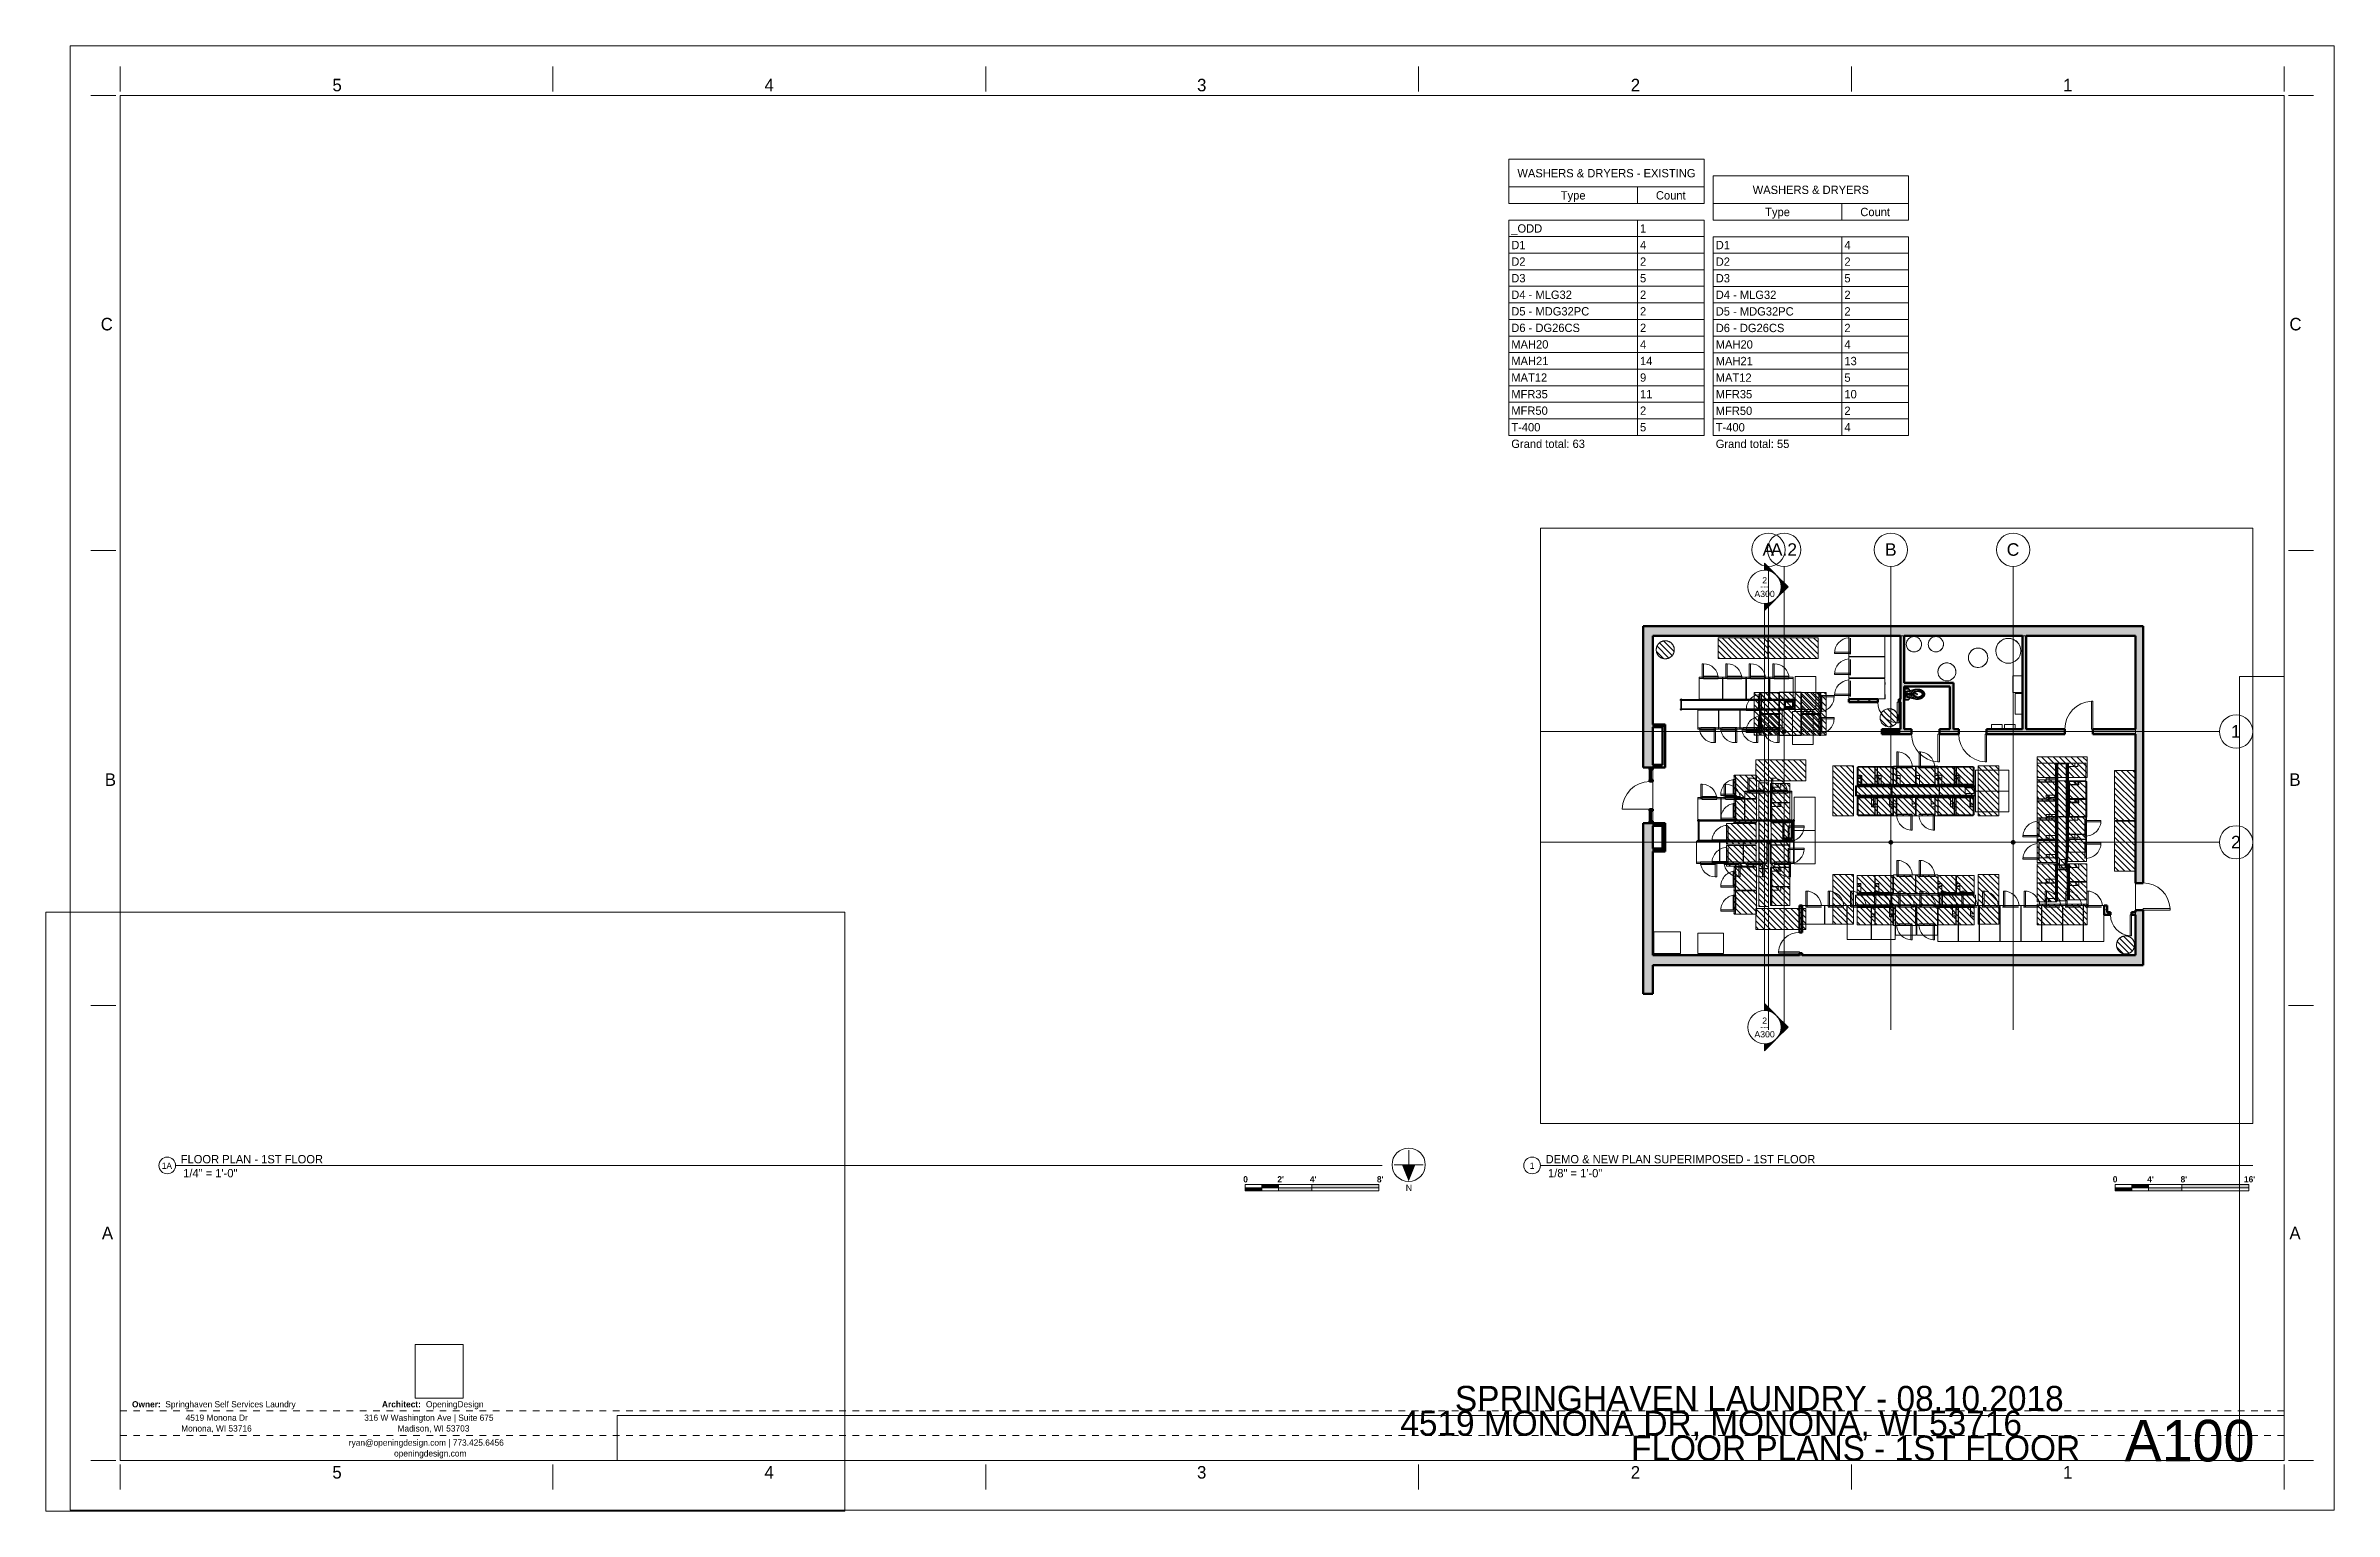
# Paper-space layout 'Layout1' of a CAD drawing. Header units: inches. Extents: x 0 to 34.4, y 0 to 22.
# The model-space entities are those that its viewports show. They can reach past a viewport. Long polylines and large blocks are cut down to what shows.
import ezdxf

# ---------------------------------------------------------------- set-up
doc = ezdxf.new("R2010")
doc.units = ezdxf.units.IN
doc.header["$MEASUREMENT"] = 0
for name, pattern in [('Dash 1_16_', [0.125, 0.0625, -0.0625]), ('Demolished', [0.1875, 0.125, -0.0625]), ('Dot 1_32_', [0.03125, 0, -0.03125]), ('Grid Line 1_2_', [0.875, 0.5, -0.125, 0.125, -0.125])]:
    doc.linetypes.add(name, pattern=pattern)
for name, color, linetype, lineweight in [('A-ANNO-NOTE', 131, 'Continuous', 9), ('A-DETL-THIN', 151, 'Continuous', 9), ('A-DOOR-1', 31, 'Continuous', 9), ('A-DOOR-3', 31, 'Continuous', 13), ('A-DOOR-4', 31, 'Continuous', 20), ('A-FLOR-1', 192, 'Continuous', 13), ('A-GENM-1', 10, 'Demolished', 9), ('A-GENM-2', 241, 'Demolished', 30), ('A-GENM-3', 20, 'Demolished', 30), ('A-GENM-4', 7, 'Demolished', 30), ('A-GENM-5', 21, 'Demolished', 9), ('A-GENM-6', 254, 'Demolished', 9), ('A-GLAZ-CURT-1', 52, 'Continuous', 9), ('A-GLAZ-CURT-5', 52, 'Continuous', 50), ('A-GLAZ-CWMG-1', 51, 'Continuous', 9), ('A-GLAZ-CWMG-5', 51, 'Continuous', 50), ('A-WALL-10', 241, 'Demolished', 30), ('A-WALL-11', 253, 'Demolished', 9), ('A-WALL-12', 130, 'Demolished', 30), ('A-WALL-2', 113, 'Continuous', 50), ('A-WALL-3', 113, 'Continuous', 13), ('A-WALL-4', 1, 'Demolished', 13), ('A-WALL-5', 10, 'Demolished', 9), ('A-WALL-6', 254, 'Demolished', 9), ('A-WALL-7', 21, 'Demolished', 9), ('A-WALL-8', 20, 'Demolished', 30), ('A-WALL-9', 7, 'Demolished', 30), ('A-WALL-PATT-2', 111, 'Continuous', 9), ('A-WALL-PATT-4', 10, 'Demolished', 9), ('E-ELEC-EQPM-1', 71, 'Continuous', 9), ('G-ANNO-SCHD', 231, 'Continuous', 9), ('G-ANNO-SYMB', 111, 'Continuous', 9), ('G-ANNO-TTLB', 6, 'Continuous', 9), ('G-ANNO-TTLB-MEDM', 33, 'Continuous', 20), ('I-FURN-2', 254, 'Demolished', 9), ('I-FURN-3', 10, 'Demolished', 9), ('I-FURN-4', 21, 'Demolished', 9), ('I-FURN-5', 10, 'Dash 1_16_', 9), ('I-WALL-2', 2, 'Continuous', 50), ('M-EQPM-1', 50, 'Continuous', 9), ('M-EQPM-2', 10, 'Demolished', 9), ('M-EQPM-3', 21, 'Demolished', 9), ('M-EQPM-4', 254, 'Demolished', 9), ('P-SANR-FIXT-1', 6, 'Continuous', 9), ('S-BEAM', 12, 'Continuous', 9), ('S-BEAM-1', 12, 'Continuous', 50), ('S-COLS-4', 52, 'Continuous', 50), ('S-COLS-5', 52, 'Continuous', 9), ('S-GRID-1', 1, 'Grid Line 1_2_', 9), ('S-GRID-IDEN', 1, 'Continuous', 9)]:
    doc.layers.add(name, color=color, linetype=linetype, lineweight=lineweight)
for name, color, linetype, lineweight, transparency in [('A-GLAZ-CURT-4', 55, 'Continuous', 9, 0.4), ('A-GLAZ-CWMG-4', 55, 'Continuous', 9, 0.4), ('A-WALL-PATT-3', 135, 'Continuous', 13, 0.4), ('S-COLS-3', 215, 'Continuous', 18, 0.4)]:
    doc.layers.add(name, color=color, linetype=linetype, lineweight=lineweight, transparency=transparency)
doc.layers.add('G-ANNO-NPLT', color=191, linetype='Continuous', plot=False)
doc.styles.add('Arial_1', font='arial.ttf', dxfattribs={"height": 9})
doc.styles.add('Arial_2', font='arial.ttf', dxfattribs={"height": 18})
doc.styles.add('Arial_3', font='arial.ttf', dxfattribs={"height": 0.09375})
doc.styles.add('Century Gothic_1', font='ufonts.com_century-gothic.ttf', dxfattribs={"height": 9})
doc.styles.add('Century Gothic_2', font='ufonts.com_century-gothic.ttf', dxfattribs={"height": 0.125})
doc.styles.add('Century Gothic_3', font='ufonts.com_century-gothic.ttf', dxfattribs={"height": 0.09375})
doc.styles.add('Century Gothic_4', font='ufonts.com_century-gothic.ttf', dxfattribs={"height": 0.1875})
doc.styles.add('Century Gothic_5', font='ufonts.com_century-gothic.ttf', dxfattribs={"height": 0.625})
doc.styles.add('Century Gothic_6', font='ufonts.com_century-gothic.ttf', dxfattribs={"height": 0.375})
doc.styles.add('Century Gothic_B', font='GOTHICB.TTF', dxfattribs={"height": 0.09375})
picture_1 = doc.add_image_def('image1.jpg', size_in_pixel=(547, 610))
picture_2 = doc.add_image_def('image2.jpg', size_in_pixel=(95, 1663))
picture_3 = doc.add_image_def('image3.jpg', size_in_pixel=(3536, 95))
pattern_1 = [(135, (1100.899, 0), (-4.2426407, -4.2426407), [])]
pattern_2 = [(225, (0, 0), (4.2426407, -4.2426407), [])]
pattern_3 = [(135, (-12918.903, -2001.494), (-4.2426407, -4.2426407), [])]
pattern_4 = [(172.929, (-12918.903, -10.854), (-4.24298262, -0.525690454), [])]
pattern_5 = [(135, (-12944.986, -2001.494), (-4.2426407, -4.2426407), [])]
pattern_6 = [(172.929, (-12944.986, -10.854), (-4.24298262, -0.525690454), [])]
pattern_7 = [(315, (12953.707, 2072.546), (4.2426407, 4.2426407), [])]
pattern_8 = [(352.929, (12953.707, 51.824), (4.24298262, 0.525690454), [])]
pattern_9 = [(315, (12927.624, 2072.546), (4.2426407, 4.2426407), [])]
pattern_10 = [(352.929, (12927.624, 51.824), (4.24298262, 0.525690454), [])]
pattern_11 = [(135, (-12974.194, -2000.327), (-4.2426407, -4.2426407), [])]
pattern_12 = [(135, (-13006.364, -2000.327), (-4.2426407, -4.2426407), [])]
pattern_13 = [(315, (13015.407, 2073.713), (4.2426407, 4.2426407), [])]
pattern_14 = [(315, (12983.236, 2073.713), (4.2426407, 4.2426407), [])]
pattern_15 = [(135, (-13035.722, -2001.494), (-4.2426407, -4.2426407), [])]
pattern_16 = [(172.929, (-13035.722, -10.854), (-4.24298262, -0.525690454), [])]
pattern_17 = [(315, (13044.442, 2072.546), (4.2426407, 4.2426407), [])]
pattern_18 = [(352.929, (13044.442, 51.824), (4.24298262, 0.525690454), [])]
pattern_19 = [(135, (-13061.809, -2001.494), (-4.2426407, -4.2426407), [])]
pattern_20 = [(172.929, (-13061.809, -10.854), (-4.24298262, -0.525690454), [])]
pattern_21 = [(315, (13070.53, 2072.546), (4.2426407, 4.2426407), [])]
pattern_22 = [(352.929, (13070.53, 51.824), (4.24298262, 0.525690454), [])]
pattern_23 = [(135, (-12918.903, -2159.813), (-4.2426407, -4.2426407), [])]
pattern_24 = [(172.929, (-12918.903, -13.289), (-4.24298262, -0.525690454), [])]
pattern_25 = [(135, (-12944.986, -2159.813), (-4.2426407, -4.2426407), [])]
pattern_26 = [(172.929, (-12944.986, -13.289), (-4.24298262, -0.525690454), [])]
pattern_27 = [(315, (12953.707, 2228.953), (4.2426407, 4.2426407), [])]
pattern_28 = [(352.929, (12953.707, 54.23), (4.24298262, 0.525690454), [])]
pattern_29 = [(315, (12927.624, 2228.953), (4.2426407, 4.2426407), [])]
pattern_30 = [(352.929, (12927.624, 54.23), (4.24298262, 0.525690454), [])]
pattern_31 = [(135, (-12974.194, -2158.645), (-4.2426407, -4.2426407), [])]
pattern_32 = [(135, (-13006.364, -2158.645), (-4.2426407, -4.2426407), [])]
pattern_33 = [(315, (13015.407, 2230.12), (4.2426407, 4.2426407), [])]
pattern_34 = [(315, (12983.236, 2230.12), (4.2426407, 4.2426407), [])]
pattern_35 = [(135, (-13035.722, -2159.813), (-4.2426407, -4.2426407), [])]
pattern_36 = [(172.929, (-13035.722, -13.289), (-4.24298262, -0.525690454), [])]
pattern_37 = [(315, (13044.442, 2228.953), (4.2426407, 4.2426407), [])]
pattern_38 = [(352.929, (13044.442, 54.23), (4.24298262, 0.525690454), [])]
pattern_39 = [(135, (-13061.809, -2159.813), (-4.2426407, -4.2426407), [])]
pattern_40 = [(172.929, (-13061.809, -13.289), (-4.24298262, -0.525690454), [])]
pattern_41 = [(315, (13070.53, 2228.953), (4.2426407, 4.2426407), [])]
pattern_42 = [(352.929, (13070.53, 54.23), (4.24298262, 0.525690454), [])]
pattern_43 = [(225, (2052.322, -13169.916), (4.2426407, -4.2426407), [])]
pattern_44 = [(188.849, (2052.322, -299.14), (4.2430549, -0.6601445), [])]
pattern_45 = [(225, (2080.003, -13169.916), (4.2426407, -4.2426407), [])]
pattern_46 = [(188.849, (2080.003, -299.14), (4.2430549, -0.6601445), [])]
pattern_47 = [(225, (2111.505, -13170.114), (4.2426407, -4.2426407), [])]
pattern_48 = [(225, (2143.831, -13170.114), (4.2426407, -4.2426407), [])]
pattern_49 = [(225, (2173.461, -13169.916), (4.2426407, -4.2426407), [])]
pattern_50 = [(188.849, (2173.461, -299.14), (4.24305494, -0.6601445), [])]
pattern_51 = [(225, (2201.146, -13169.916), (4.2426407, -4.2426407), [])]
pattern_52 = [(188.849, (2201.146, -299.14), (4.24305494, -0.6601445), [])]
pattern_53 = [(45, (-2136.439, 13241.25), (-4.2426407, 4.2426407), [])]
pattern_54 = [(45, (-2104.113, 13241.25), (-4.2426407, 4.2426407), [])]
pattern_55 = [(45, (-2046.048, 13241.448), (-4.2426407, 4.2426407), [])]
pattern_56 = [(7.071, (-2046.048, 223.653), (-4.2429826, 0.52569045), [])]
pattern_57 = [(45, (-2072.136, 13241.448), (-4.2426407, 4.2426407), [])]
pattern_58 = [(7.071, (-2072.136, 223.653), (-4.2429826, 0.52569045), [])]
pattern_59 = [(45, (-2165.111, 13241.448), (-4.2426407, 4.2426407), [])]
pattern_60 = [(7.071, (-2165.111, 223.653), (-4.2429826, 0.52569045), [])]
pattern_61 = [(45, (-2191.193, 13241.448), (-4.2426407, 4.2426407), [])]
pattern_62 = [(7.071, (-2191.193, 223.653), (-4.2429826, 0.52569045), [])]
pattern_63 = [(225, (2037.809, -12733.265), (4.2426407, -4.2426407), [])]
pattern_64 = [(225, (2072.374, -12733.265), (4.2426407, -4.2426407), [])]
pattern_65 = [(225, (2169.989, -12733.265), (4.2426407, -4.2426407), [])]
pattern_66 = [(225, (2204.716, -12733.265), (4.2426407, -4.2426407), [])]
pattern_67 = [(225, (2105.349, -12721.887), (4.2426407, -4.2426407), [])]
pattern_68 = [(225, (2136.876, -12721.887), (4.2426407, -4.2426407), [])]
pattern_69 = [(45, (-2038.32, 12813.536), (-4.2426407, 4.2426407), [])]
pattern_70 = [(8.849, (-2038.32, 330.657), (-4.2430549, 0.6601445), [])]
pattern_71 = [(45, (-2066.002, 12813.536), (-4.2426407, 4.2426407), [])]
pattern_72 = [(8.849, (-2066.002, 330.657), (-4.2430549, 0.6601445), [])]
pattern_73 = [(45, (-2159.3, 12813.536), (-4.2426407, 4.2426407), [])]
pattern_74 = [(8.849, (-2159.3, 330.657), (-4.24305494, 0.6601445), [])]
pattern_75 = [(45, (-2187.143, 12813.536), (-4.2426407, 4.2426407), [])]
pattern_76 = [(8.849, (-2187.143, 330.657), (-4.24305494, 0.6601445), [])]
pattern_77 = [(45, (-2128.484, 12813.497), (-4.2426407, 4.2426407), [])]
pattern_78 = [(45, (-2096.157, 12813.497), (-4.2426407, 4.2426407), [])]
pattern_79 = [(225, (2294.084, -12769.875), (4.2426407, -4.2426407), [])]
pattern_80 = [(225, (2325.471, -12769.875), (4.2426407, -4.2426407), [])]
pattern_81 = [(45, (-2285.3, 12857.838), (-4.2426407, 4.2426407), [])]
pattern_82 = [(45, (-2316.826, 12857.838), (-4.2426407, 4.2426407), [])]
pattern_83 = [(216.87, (1107.2963, 15.994), (47.98094286, 31.9870857), [7.997, -71.971]), (206.565, (1116.893, 11.196), (-15.993714, -15.9941327), [17.881, -17.881]), (198.435, (1116.8933, 3.199), (-31.9867405, -15.9938803), [10.115, -40.461])]
pattern_84 = [(0, (1100.899, 0), (30.72, 7.68), [1.267, -21.773, 1.267, -21.773, -122.88]), (0, (1100.899, 0), (30.72, 7.68), [-46.08, 1.267, -44.813, 1.267, -21.773, -53.76]), (0, (1100.899, 0), (30.72, 7.68), [-115.2, 1.267, -14.093, 1.267, -37.133]), (120, (1112.419, 3.84), (-22.011075, 22.7643004), [1.267, -21.773, 1.267, -21.773, -122.88]), (120, (1112.419, 3.84), (-22.011075, 22.7643004), [-46.08, 1.267, -44.813, 1.267, -21.773, -53.76]), (120, (1112.419, 3.84), (-22.011075, 22.7643004), [-115.2, 1.267, -14.093, 1.267, -37.133]), (240, (1116.259, 19.2), (-8.708925, -30.4443004), [1.267, -21.773, 1.267, -21.773, -122.88]), (240, (1116.259, 19.2), (-8.708925, -30.4443004), [-46.08, 1.267, -44.813, 1.267, -21.773, -53.76]), (240, (1116.259, 19.2), (-8.708925, -30.4443004), [-115.2, 1.267, -14.093, 1.267, -37.133])]

psp = doc.layouts.get("Layout1")

# ---------------------------------------------------------------- texts
at = {"layer": 'G-ANNO-SCHD', "color": 147, "char_height": 0.125, "line_spacing_factor": 0.984502, "style": 'Century Gothic_2'}
for s, insert, width, attachment_point in [('WASHERS & DRYERS - EXISTING', (23.436, 20.162), 2.96176, 2), ('Type', (22.936, 19.829), 0.46831, 2), ('Count', (24.402, 19.829), 0.6218, 2), ('WASHERS & DRYERS', (26.505, 19.912), 1.92804, 2), ('_ODD', (22.007, 19.332), 0.58577, 1), ('1', (23.94, 19.332), 0.11434, 1), ('Type', (26.005, 19.579), 0.46831, 2), ('Count', (27.471, 19.579), 0.6218, 2), ('D1', (22.007, 19.083), 0.26626, 1), ('4', (23.94, 19.083), 0.11434, 1), ('D1', (25.077, 19.082), 0.26626, 1), ('4', (27.009, 19.082), 0.11434, 1), ('D2', (22.007, 18.834), 0.26626, 1), ('D3', (22.007, 18.585), 0.26626, 1), ('5', (23.94, 18.585), 0.11434, 1), ('2', (23.94, 18.834), 0.11434, 1), ('D2', (25.077, 18.833), 0.26626, 1), ('D3', (25.077, 18.584), 0.26626, 1), ('5', (27.009, 18.584), 0.11434, 1), ('2', (27.009, 18.833), 0.11434, 1), ('D4 - MLG32', (22.007, 18.336), 1.14022, 1), ('2', (23.94, 18.336), 0.11434, 1), ('D4 - MLG32', (25.077, 18.335), 1.14022, 1), ('2', (27.009, 18.335), 0.11434, 1), ('D5 - MDG32PC', (22.007, 18.087), 1.48636, 1), ('2', (23.94, 18.087), 0.11434, 1), ('D5 - MDG32PC', (25.077, 18.086), 1.48636, 1), ('2', (27.009, 18.086), 0.11434, 1), ('D6 - DG26CS', (22.007, 17.839), 1.27492, 1), ('MAH20', (22.007, 17.59), 0.71264, 1), ('4', (23.94, 17.59), 0.11434, 1), ('2', (23.94, 17.839), 0.11434, 1), ('D6 - DG26CS', (25.077, 17.837), 1.27492, 1), ('MAH20', (25.077, 17.589), 0.71264, 1), ('4', (27.009, 17.589), 0.11434, 1), ('2', (27.009, 17.837), 0.11434, 1), ('MAH21', (22.007, 17.341), 0.71264, 1), ('14', (23.94, 17.341), 0.22867, 1), ('MAH21', (25.077, 17.34), 0.71264, 1), ('13', (27.009, 17.34), 0.22867, 1), ('MAT12', (22.007, 17.092), 0.65939, 1), ('MFR35', (22.007, 16.843), 0.64529, 1), ('9', (23.94, 17.092), 0.11434, 1), ('11', (23.94, 16.843), 0.22867, 1), ('MAT12', (25.077, 17.091), 0.65939, 1), ('MFR35', (25.077, 16.842), 0.64529, 1), ('5', (27.009, 17.091), 0.11434, 1), ('10', (27.009, 16.842), 0.22867, 1), ('MFR50', (22.007, 16.595), 0.64529, 1), ('2', (23.94, 16.595), 0.11434, 1), ('MFR50', (25.077, 16.593), 0.64529, 1), ('2', (27.009, 16.593), 0.11434, 1), ('T-400', (22.007, 16.346), 0.4965, 1), ('5', (23.94, 16.346), 0.11434, 1), ('T-400', (25.077, 16.345), 0.4965, 1), ('4', (27.009, 16.345), 0.11434, 1), ('Grand total: 63', (22.007, 16.097), 1.49732, 1), ('Grand total: 55', (25.077, 16.096), 1.49732, 1)]:
    psp.add_mtext(s, dxfattribs=dict(at, insert=insert, width=width, attachment_point=attachment_point))
at = {"layer": 'G-ANNO-TTLB', "attachment_point": 1}
for s, insert, char_height, width, style in [('1A', (1.742, 5.237), 0.0937, 0.20516, 'Century Gothic_3'), ('FLOOR PLAN - 1ST FLOOR', (2.027, 5.351), 0.125, 2.54078, 'Century Gothic_2'), ('1', (22.285, 5.237), 0.0937, 0.08837, 'Century Gothic_3'), ('DEMO & NEW PLAN SUPERIMPOSED - 1ST FLOOR', (22.523, 5.351), 0.125, 4.86062, 'Century Gothic_2'), (' 1/4" = 1\'-0"', (2.017, 5.141), 0.125, 1.111, 'Century Gothic_2'), (' 1/8" = 1\'-0"', (22.512, 5.141), 0.125, 1.111, 'Century Gothic_2'), ('SPRINGHAVEN LAUNDRY - 08.10.2018', (21.16, 1.883), 0.375, 11.10684, 'Century Gothic_6'), ('4519 MONONA DR, MONONA, WI 53716', (20.34, 1.51), 0.375, 12.10106, 'Century Gothic_6'), ('A100', (31.216, 1.373), 0.625, 2.52816, 'Century Gothic_5'), ('FLOOR PLANS - 1ST FLOOR', (23.806, 1.136), 0.375, 7.90009, 'Century Gothic_6')]:
    psp.add_mtext(s, dxfattribs=dict(at, insert=insert, char_height=char_height, width=width, style=style))

msp = doc.modelspace()

# ---------------------------------------------------------------- texts
at = {"layer": 'G-ANNO-SYMB', "char_height": 9, "attachment_point": 1}
for s, insert, width, style in [('2', (13874.467, 2502.687), 8.484, 'Arial_1'), ('---', (13871.816, 2494.18), 15.453, 'Century Gothic_1'), ('A300', (13863.223, 2483.05), 35.754, 'Arial_1'), ('2', (13874.467, 1867.717), 8.484, 'Arial_1'), ('---', (13871.816, 1859.211), 15.453, 'Century Gothic_1'), ('A300', (13863.223, 1848.081), 35.754, 'Arial_1')]:
    msp.add_mtext(s, dxfattribs=dict(at, insert=insert, width=width, style=style))
at = {"layer": 'S-GRID-IDEN', "char_height": 18, "attachment_point": 1, "style": 'Arial_2'}
for s, insert, width in [('A.2', (13886.946, 2551.615), 45.753), ('C', (14226.947, 2551.615), 22.119), ('A', (13874.953, 2551.615), 20.301), ('B', (14051.453, 2551.615), 20.301), ('1', (14550.337, 2289.478), 16.968), ('2', (14550.337, 2129.752), 16.968)]:
    msp.add_mtext(s, dxfattribs=dict(at, insert=insert, width=width))

# ---------------------------------------------------------------- blocks, each defined once
blk = doc.blocks.new('Viewport - All On-568496-FLOOR PLANS - 1ST FLOOR')
at = {"layer": 'G-ANNO-TTLB'}
for start, end in [(0, 180), (180, 360)]:
    blk.add_arc((-0.125, 0), 0.125, start, end, dxfattribs=at)
blk = doc.blocks.new('OD Title Block - 22x34 - Presentation - one-539370-FLOOR PLANS - 1ST FLOOR')
at = {"layer": 'G-ANNO-TTLB'}
for p, q in [((-0.01, 0.014), (-0.01, 22.014)), ((-0.01, 22.014), (33.99, 22.014)), ((-0.01, 22.014), (33.99, 22.014)), ((33.99, 0.014), (33.99, 22.014)), ((-0.01, 0.014), (33.99, 0.014))]:
    blk.add_line(p, q, dxfattribs=at)
at = {"layer": 'G-ANNO-TTLB', "linetype": 'Dot 1_32_', "lineweight": 13}
for p, q in [((0.74, 1.51), (33.24, 1.51)), ((0.74, 1.137), (33.24, 1.137))]:
    blk.add_line(p, q, dxfattribs=at)
at = {"layer": 'G-ANNO-TTLB-MEDM'}
for p, q in [((0.74, 21.326), (0.74, 21.701)), ((7.24, 21.326), (7.24, 21.701)), ((13.74, 21.326), (13.74, 21.701)), ((20.24, 21.326), (20.24, 21.701)), ((26.74, 21.326), (26.74, 21.701)), ((33.24, 21.326), (33.24, 21.701)), ((0.677, 21.264), (0.302, 21.264)), ((0.74, 21.264), (0.74, 0.764)), ((0.74, 21.264), (33.24, 21.264)), ((33.24, 21.264), (33.24, 0.764)), ((33.302, 21.264), (33.677, 21.264)), ((0.677, 14.43), (0.302, 14.43)), ((33.302, 14.43), (33.677, 14.43)), ((0.677, 7.597), (0.302, 7.597)), ((33.302, 7.597), (33.677, 7.597)), ((0.677, 0.764), (0.302, 0.764)), ((0.74, 0.764), (33.24, 0.764)), ((0.74, 0.701), (0.74, 0.326)), ((7.24, 0.701), (7.24, 0.326)), ((13.74, 0.701), (13.74, 0.326)), ((20.24, 0.701), (20.24, 0.326)), ((26.74, 0.701), (26.74, 0.326)), ((33.24, 0.701), (33.24, 0.326)), ((33.302, 0.764), (33.677, 0.764))]:
    blk.add_line(p, q, dxfattribs=at)
at = {"layer": 'G-ANNO-TTLB', "attachment_point": 1}
for s, insert, char_height, width, style in [('5', (3.93, 21.517), 0.188, 0.17675, 'Century Gothic_4'), ('4', (10.418, 21.517), 0.188, 0.17675, 'Century Gothic_4'), ('3', (16.914, 21.517), 0.188, 0.17675, 'Century Gothic_4'), ('2', (23.426, 21.517), 0.188, 0.17675, 'Century Gothic_4'), ('1', (29.918, 21.517), 0.188, 0.17675, 'Century Gothic_4'), ('C', (0.45, 17.926), 0.188, 0.25881, 'Century Gothic_4'), ('C', (33.317, 17.926), 0.188, 0.25881, 'Century Gothic_4'), ('B', (0.512, 11.084), 0.188, 0.18306, 'Century Gothic_4'), ('B', (33.317, 11.084), 0.188, 0.18306, 'Century Gothic_4'), ('A', (0.468, 4.273), 0.188, 0.23672, 'Century Gothic_4'), ('A', (33.317, 4.273), 0.188, 0.23672, 'Century Gothic_4'), ('Owner: ', (0.92, 1.654), 0.0937, 0.606, 'Century Gothic_B'), ('Springhaven Self Services Laundry', (1.42, 1.654), 0.09375, 2.62284, 'Century Gothic_3'), ('4519 Monona Dr', (1.725, 1.452), 0.09375, 1.27828, 'Century Gothic_3'), ('316 W Washington Ave | Suite 675', (4.407, 1.452), 0.09375, 2.65756, 'Century Gothic_3'), ('Architect: ', (4.673, 1.654), 0.09375, 0.80169, 'Century Gothic_B'), ('OpeningDesign', (5.334, 1.654), 0.09375, 1.212, 'Century Gothic_3'), ('Monona, WI 53716', (1.658, 1.291), 0.09375, 1.44241, 'Century Gothic_3'), ('ryan@openingdesign.com | 773.425.6456', (4.176, 1.078), 0.09375, 3.21937, 'Century Gothic_3'), ('Madison, WI 53703', (4.907, 1.291), 0.09375, 1.44556, 'Century Gothic_3'), ('openingdesign.com', (4.855, 0.916), 0.09375, 1.57181, 'Century Gothic_3'), ('5', (3.929, 0.679), 0.188, 0.17675, 'Century Gothic_4'), ('4', (10.417, 0.679), 0.188, 0.17675, 'Century Gothic_4'), ('3', (16.913, 0.679), 0.188, 0.17675, 'Century Gothic_4'), ('2', (23.426, 0.679), 0.188, 0.17675, 'Century Gothic_4'), ('1', (29.917, 0.679), 0.188, 0.17675, 'Century Gothic_4')]:
    blk.add_mtext(s, dxfattribs=dict(at, insert=insert, char_height=char_height, width=width, style=style))
at = {"layer": 'G-ANNO-TTLB'}
image = blk.add_image(picture_2, insert=(32.567, 0.764), size_in_units=(0.673, 11.775), dxfattribs=at)
image.dxf.flags = 7
image = blk.add_image(picture_1, insert=(5.174, 1.701), size_in_units=(0.719, 0.802), dxfattribs=at)
image.dxf.flags = 7
image = blk.add_image(picture_3, insert=(8.203, 0.764), size_in_units=(25.037, 0.673), dxfattribs=at)
image.dxf.flags = 7
blk = doc.blocks.new('North Arrow - Bottom-932086-FLOOR PLANS - 1ST FLOOR')
at = {"layer": 'A-ANNO-NOTE'}
blk.add_hatch(color=256, dxfattribs=at).paths.add_polyline_path([(0, -0.25), (-0.101, 0), (0.101, 0)], flags=0)
for p, q in [((-0.219, 0), (0.219, 0)), ((0, 0.219), (0, -0.219))]:
    blk.add_line(p, q, dxfattribs=at)
blk.add_circle((0, 0), 0.25, dxfattribs=at)
at = {"layer": 'A-ANNO-NOTE', "insert": (-0.044, -0.299), "char_height": 0.0937, "width": 0.09784, "attachment_point": 1, "style": 'Arial_3'}
blk.add_mtext('N', dxfattribs=at)
blk = doc.blocks.new('Graphic_Scale_Multi_4727 - 1-4-936528-FLOOR PLANS - 1ST FLOOR')
at = {"layer": 'A-ANNO-NOTE'}
for points in [[(-1.756, 0), (-1.756, -0.049), (-2.006, -0.049), (-2.006, 0)], [(-1.506, 0.049), (-1.506, 0), (-1.756, 0), (-1.756, 0.049)], [(0, 0.049), (0, 0), (-1.006, 0), (-1.006, 0.049)], [(-1.006, 0), (-1.006, -0.049), (-1.506, -0.049), (-1.506, 0)]]:
    blk.add_hatch(color=256, dxfattribs=at).paths.add_polyline_path(points, flags=0)
for p, q in [((-2.006, 0.049), (0, 0.049)), ((-2.006, -0.049), (-2.006, 0.049)), ((-2.006, 0), (0, 0)), ((-1.756, 0.049), (-1.756, -0.049)), ((-1.506, 0.049), (-1.506, -0.049)), ((-1.006, -0.049), (-1.006, 0.049)), ((0, 0.049), (0, -0.049)), ((-2.006, -0.049), (0, -0.049))]:
    blk.add_line(p, q, dxfattribs=at)
at = {"layer": 'A-ANNO-NOTE', "attachment_point": 1, "style": 'Century Gothic_B'}
for s, insert, char_height, width in [('\\fCentury Gothic|b1|i0|c0|p34|;0', (-2.037, 0.173), 0.09375, 0.07575), ("2'", (-1.525, 0.173), 0.0937, 0.12625), ("4'", (-1.036, 0.173), 0.0937, 0.12625), ("8'", (-0.03, 0.173), 0.0937, 0.12625)]:
    blk.add_mtext(s, dxfattribs=dict(at, insert=insert, char_height=char_height, width=width))
blk = doc.blocks.new('Graphic_Scale_Multi_4727 - 1-8-936526-FLOOR PLANS - 1ST FLOOR')
at = {"layer": 'A-ANNO-NOTE'}
for points in [[(-1.756, 0), (-1.756, -0.049), (-2.006, -0.049), (-2.006, 0)], [(-1.506, 0.049), (-1.506, 0), (-1.756, 0), (-1.756, 0.049)], [(0, 0.049), (0, 0), (-1.006, 0), (-1.006, 0.049)], [(-1.006, 0), (-1.006, -0.049), (-1.506, -0.049), (-1.506, 0)]]:
    blk.add_hatch(color=256, dxfattribs=at).paths.add_polyline_path(points, flags=0)
for p, q in [((-2.006, 0.049), (0, 0.049)), ((-2.006, -0.049), (-2.006, 0.049)), ((-2.006, 0), (0, 0)), ((-1.756, 0.049), (-1.756, -0.049)), ((-1.506, 0.049), (-1.506, -0.049)), ((-1.006, -0.049), (-1.006, 0.049)), ((0, 0.049), (0, -0.049)), ((-2.006, -0.049), (0, -0.049))]:
    blk.add_line(p, q, dxfattribs=at)
at = {"layer": 'A-ANNO-NOTE', "attachment_point": 1, "style": 'Century Gothic_B'}
for s, insert, char_height, width in [('\\fCentury Gothic|b1|i0|c0|p34|;0', (-2.043, 0.173), 0.09375, 0.09153), ("4'", (-1.525, 0.173), 0.0937, 0.12625), ("8'", (-1.025, 0.173), 0.0937, 0.12625), ("16'", (-0.073, 0.173), 0.0937, 0.21778)]:
    blk.add_mtext(s, dxfattribs=dict(at, insert=insert, char_height=char_height, width=width))
blk = doc.blocks.new('Single-Flush1 - Existing 3_ 4_ x 7_ 0_-919284-DEMO _ NEW PLAN SUPERIMPOSED - 1ST FLOOR')
at = {"layer": 'A-DOOR-1'}
blk.add_arc((20, 3.625), 40.067, 92.8612, 180, dxfattribs=at)
at = {"layer": 'A-DOOR-4'}
for p, q in [((18, 3.625), (18, 43.642)), ((20, 43.642), (18, 43.642)), ((20, 3.625), (20, 43.642)), ((20, 3.625), (18, 3.625))]:
    blk.add_line(p, q, dxfattribs=at)
blk = doc.blocks.new('Single-Flush1 - Existing 39_ x 83_-865413-DEMO _ NEW PLAN SUPERIMPOSED - 1ST FLOOR')
at = {"layer": 'A-DOOR-1'}
blk.add_arc((19.5, 5.5), 39.067, 92.9345, 180, dxfattribs=at)
at = {"layer": 'A-DOOR-4'}
for p, q in [((17.5, 5.5), (17.5, 44.515)), ((19.5, 44.515), (17.5, 44.515)), ((19.5, 5.5), (19.5, 44.515)), ((19.5, 5.5), (17.5, 5.5))]:
    blk.add_line(p, q, dxfattribs=at)
blk = doc.blocks.new('System Panel - Glazed-925647-DEMO _ NEW PLAN SUPERIMPOSED - 1ST FLOOR')
at = {"layer": 'A-GLAZ-CURT-4'}
blk.add_hatch(color=256, dxfattribs=at).paths.add_polyline_path([(-7.547, 1.75), (-7.547, 0.75), (7.547, 0.75), (7.547, 1.75)], flags=0)
at = {"layer": 'A-GLAZ-CURT-1'}
for p, q in [((-7.547, 0.75), (-7.547, 1.75)), ((7.547, 1.75), (-7.547, 1.75)), ((7.547, 1.75), (7.547, 0.75)), ((-7.547, 0.75), (7.547, 0.75))]:
    blk.add_line(p, q, dxfattribs=at)
at = {"layer": 'A-GLAZ-CURT-5'}
for p, q in [((7.547, 1.75), (-7.547, 1.75)), ((-7.547, 1.75), (-7.547, 0.75)), ((7.547, 0.75), (7.547, 1.75)), ((-7.547, 0.75), (7.547, 0.75))]:
    blk.add_line(p, q, dxfattribs=at)
blk = doc.blocks.new('System Panel - Glazed-925648-DEMO _ NEW PLAN SUPERIMPOSED - 1ST FLOOR')
at = {"layer": 'A-GLAZ-CURT-4'}
blk.add_hatch(color=256, dxfattribs=at).paths.add_polyline_path([(-7.564, 1.75), (-7.564, 0.75), (7.564, 0.75), (7.564, 1.75)], flags=0)
at = {"layer": 'A-GLAZ-CURT-1'}
for p, q in [((-7.564, 0.75), (-7.564, 1.75)), ((7.564, 1.75), (-7.564, 1.75)), ((7.564, 1.75), (7.564, 0.75)), ((-7.564, 0.75), (7.564, 0.75))]:
    blk.add_line(p, q, dxfattribs=at)
at = {"layer": 'A-GLAZ-CURT-5'}
for p, q in [((7.564, 1.75), (-7.564, 1.75)), ((-7.564, 1.75), (-7.564, 0.75)), ((7.564, 0.75), (7.564, 1.75)), ((-7.564, 0.75), (7.564, 0.75))]:
    blk.add_line(p, q, dxfattribs=at)
blk = doc.blocks.new('Rectangular Mullion - 2_5_ x 5_ rectangular-882153-DEMO _ NEW PLAN SUPERIMPOSED - 1ST FLOOR')
at = {"layer": 'A-GLAZ-CWMG-1'}
for p, q in [((12611.812, 2165.831), (12611.062, 2165.831)), ((12611.062, 2165.831), (12611.812, 2165.831)), ((12611.062, 2165.831), (12611.062, 2150.737)), ((12611.062, 2165.831), (12611.062, 2150.737)), ((12612.812, 2165.831), (12611.812, 2165.831)), ((12611.812, 2165.831), (12612.812, 2165.831)), ((12616.062, 2165.831), (12612.812, 2165.831)), ((12612.812, 2165.831), (12616.062, 2165.831)), ((12616.062, 2150.737), (12616.062, 2165.831)), ((12616.062, 2165.831), (12616.062, 2150.737)), ((12611.812, 2150.737), (12611.062, 2150.737)), ((12611.062, 2150.737), (12611.812, 2150.737)), ((12612.812, 2150.737), (12611.812, 2150.737)), ((12611.812, 2150.737), (12612.812, 2150.737)), ((12616.062, 2150.737), (12612.812, 2150.737)), ((12612.812, 2150.737), (12616.062, 2150.737))]:
    blk.add_line(p, q, dxfattribs=at)
blk = doc.blocks.new('Rectangular Mullion - 2_5_ x 5_ rectangular-865446-DEMO _ NEW PLAN SUPERIMPOSED - 1ST FLOOR')
at = {"layer": 'A-GLAZ-CWMG-1'}
for p, q in [((12611.812, 2225.59), (12611.062, 2225.59)), ((12611.062, 2225.59), (12611.812, 2225.59)), ((12611.062, 2225.59), (12611.062, 2210.464)), ((12611.062, 2225.59), (12611.062, 2210.464)), ((12612.812, 2225.59), (12611.812, 2225.59)), ((12611.812, 2225.59), (12612.812, 2225.59)), ((12616.062, 2225.59), (12612.812, 2225.59)), ((12612.812, 2225.59), (12616.062, 2225.59)), ((12616.062, 2210.464), (12616.062, 2225.59)), ((12616.062, 2225.59), (12616.062, 2210.464)), ((12611.812, 2210.464), (12611.062, 2210.464)), ((12611.062, 2210.464), (12611.812, 2210.464)), ((12612.812, 2210.464), (12611.812, 2210.464)), ((12611.812, 2210.464), (12612.812, 2210.464)), ((12616.062, 2210.464), (12612.812, 2210.464)), ((12612.812, 2210.464), (12616.062, 2210.464))]:
    blk.add_line(p, q, dxfattribs=at)
blk = doc.blocks.new('Rectangular Mullion - 2_5_ x 5_ rectangular-869629-DEMO _ NEW PLAN SUPERIMPOSED - 1ST FLOOR')
at = {"layer": 'A-GLAZ-CWMG-4'}
blk.add_hatch(color=256, dxfattribs=at).paths.add_polyline_path([(-2.5, -2.5), (-2.5, 2.5), (0, 2.5), (0, -2.5)], flags=0)
at = {"layer": 'A-GLAZ-CWMG-1'}
for p, q in [((0, 2.5), (-2.5, 2.5)), ((-2.5, 2.5), (-2.5, -0.75)), ((0, -2.5), (0, 2.5)), ((-2.5, -0.75), (-2.5, -1.75)), ((-2.5, -1.75), (-2.5, -2.5)), ((-2.5, -2.5), (0, -2.5))]:
    blk.add_line(p, q, dxfattribs=at)
at = {"layer": 'A-GLAZ-CWMG-5'}
for p, q in [((-2.5, 2.5), (0, 2.5)), ((-2.5, -2.5), (-2.5, 2.5)), ((0, 2.5), (0, -2.5)), ((0, -2.5), (-2.5, -2.5))]:
    blk.add_line(p, q, dxfattribs=at)
blk = doc.blocks.new('Rectangular Mullion - 2_5_ x 5_ rectangular-869616-DEMO _ NEW PLAN SUPERIMPOSED - 1ST FLOOR')
at = {"layer": 'A-GLAZ-CWMG-4'}
blk.add_hatch(color=256, dxfattribs=at).paths.add_polyline_path([(0, 2.5), (-2.5, 2.5), (-2.5, -2.5), (0, -2.5)], flags=0)
at = {"layer": 'A-GLAZ-CWMG-1'}
for p, q in [((-2.5, -0.75), (-2.5, 2.5)), ((-2.5, 2.5), (0, 2.5)), ((0, 2.5), (0, -2.5)), ((-2.5, -1.75), (-2.5, -0.75)), ((-2.5, -2.5), (-2.5, -1.75)), ((0, -2.5), (-2.5, -2.5))]:
    blk.add_line(p, q, dxfattribs=at)
at = {"layer": 'A-GLAZ-CWMG-5'}
for p, q in [((0, 2.5), (-2.5, 2.5)), ((-2.5, 2.5), (-2.5, -2.5)), ((0, -2.5), (0, 2.5)), ((-2.5, -2.5), (0, -2.5))]:
    blk.add_line(p, q, dxfattribs=at)
blk = doc.blocks.new('Rectangular Mullion - 2_5_ x 5_ rectangular-869595-DEMO _ NEW PLAN SUPERIMPOSED - 1ST FLOOR')
at = {"layer": 'A-GLAZ-CWMG-4'}
blk.add_hatch(color=256, dxfattribs=at).paths.add_polyline_path([(-1.25, 2.5), (1.25, 2.5), (1.25, -2.5), (-1.25, -2.5)], flags=0)
at = {"layer": 'A-GLAZ-CWMG-1'}
for p, q in [((1.25, 2.5), (-1.25, 2.5)), ((-1.25, 2.5), (-1.25, -2.5)), ((1.25, -0.75), (1.25, 2.5)), ((1.25, -1.75), (1.25, -0.75)), ((1.25, -2.5), (1.25, -1.75)), ((-1.25, -2.5), (1.25, -2.5))]:
    blk.add_line(p, q, dxfattribs=at)
at = {"layer": 'A-GLAZ-CWMG-5'}
for p, q in [((-1.25, 2.5), (1.25, 2.5)), ((-1.25, -2.5), (-1.25, 2.5)), ((1.25, 2.5), (1.25, -2.5)), ((1.25, -2.5), (-1.25, -2.5))]:
    blk.add_line(p, q, dxfattribs=at)
blk = doc.blocks.new('Door-Curtain-Wall-Single-Glass - Door-Curtain-Wall-Single-Glass-891260-DEMO _ NEW PLAN SUPERIMPOSED - 1ST FLOOR')
at = {"layer": 'A-DOOR-1'}
for p, q in [((19.817, -2), (19.817, -2.5)), ((19.817, -2.5), (19.817, -41.633))]:
    blk.add_line(p, q, dxfattribs=at)
blk.add_arc((19.817, -2), 39.633, 180, 270, dxfattribs=at)
blk = doc.blocks.new('Rectangular Mullion - 2_5_ x 5_ rectangular-V8-DEMO _ NEW PLAN SUPERIMPOSED - 1ST FLOOR')
at = {"layer": 'A-GLAZ-CWMG-4'}
blk.add_hatch(color=256, dxfattribs=at).paths.add_polyline_path([(-1.25, 2.5), (1.25, 2.5), (1.25, -2.5), (-1.25, -2.5)], flags=0)
at = {"layer": 'A-GLAZ-CWMG-1'}
for p, q in [((1.25, 2.5), (-1.25, 2.5)), ((-1.25, 2.5), (-1.25, -0.75)), ((1.25, -2.5), (1.25, 2.5)), ((-1.25, -0.75), (-1.25, -1.75)), ((-1.25, -1.75), (-1.25, -2.5)), ((-1.25, -2.5), (1.25, -2.5))]:
    blk.add_line(p, q, dxfattribs=at)
at = {"layer": 'A-GLAZ-CWMG-5'}
for p, q in [((-1.25, 2.5), (1.25, 2.5)), ((-1.25, -2.5), (-1.25, 2.5)), ((1.25, 2.5), (1.25, -2.5)), ((1.25, -2.5), (-1.25, -2.5))]:
    blk.add_line(p, q, dxfattribs=at)
blk = doc.blocks.new('Generic Models 182 - Generic Models 182-871992-DEMO _ NEW PLAN SUPERIMPOSED - 1ST FLOOR')
at = {"layer": 'A-GENM-1'}
h = blk.add_hatch(dxfattribs=at)
h.set_pattern_fill('FP_4', color=256, style=0, pattern_type=2)
h.set_pattern_definition(pattern_2)
h.paths.add_polyline_path([(-2274.66, 12798.013), (-2274.66, 12829.697), (-2336.431, 12829.697), (-2336.431, 12798.013), (-2276.857, 12798.013)], flags=0)
for p, q in [((-2336.431, 12821.058), (-2336.431, 12829.697)), ((-2336.431, 12829.697), (-2311.692, 12829.697)), ((-2311.692, 12829.697), (-2309.218, 12829.697)), ((-2309.218, 12829.697), (-2274.66, 12829.697)), ((-2274.66, 12829.697), (-2274.66, 12817.216)), ((-2336.431, 12818.197), (-2336.431, 12821.058)), ((-2336.431, 12798.013), (-2336.431, 12818.197)), ((-2274.66, 12817.216), (-2274.66, 12798.013)), ((-2326.692, 12798.013), (-2336.431, 12798.013)), ((-2326.192, 12798.013), (-2326.692, 12798.013)), ((-2325.067, 12798.013), (-2326.004, 12798.013)), ((-2312.937, 12798.013), (-2324.948, 12798.013)), ((-2311.879, 12798.013), (-2312.817, 12798.013)), ((-2310.942, 12798.013), (-2311.696, 12798.013)), ((-2285.379, 12798.013), (-2310.942, 12798.013)), ((-2283.442, 12798.013), (-2285.379, 12798.013)), ((-2283.379, 12798.013), (-2283.442, 12798.013)), ((-2283.317, 12798.013), (-2283.379, 12798.013)), ((-2274.66, 12798.013), (-2283.317, 12798.013))]:
    blk.add_line(p, q, dxfattribs=at)
at = {"layer": 'A-GENM-2'}
for p, q in [((-2311.692, 12829.697), (-2336.431, 12829.697)), ((-2336.431, 12829.697), (-2336.431, 12821.058)), ((-2274.66, 12829.697), (-2309.218, 12829.697)), ((-2274.66, 12817.216), (-2274.66, 12829.697)), ((-2336.431, 12818.197), (-2336.431, 12798.013)), ((-2336.431, 12798.013), (-2326.692, 12798.013)), ((-2310.879, 12798.013), (-2285.379, 12798.013)), ((-2283.379, 12798.013), (-2283.317, 12798.013))]:
    blk.add_line(p, q, dxfattribs=at)
at = {"layer": 'A-GENM-3'}
for p, q in [((-2309.218, 12829.697), (-2311.692, 12829.697)), ((-2336.431, 12821.058), (-2336.431, 12818.197)), ((-2274.66, 12798.013), (-2274.66, 12817.216)), ((-2326.692, 12798.013), (-2310.879, 12798.013)), ((-2283.317, 12798.013), (-2274.66, 12798.013))]:
    blk.add_line(p, q, dxfattribs=at)
at = {"layer": 'A-GENM-4'}
blk.add_line((-2285.379, 12798.013), (-2283.379, 12798.013), dxfattribs=at)
blk = doc.blocks.new('Single-Flush1 - Existing 3_ 4_ x 7_ 0_-897477-DEMO _ NEW PLAN SUPERIMPOSED - 1ST FLOOR')
at = {"layer": 'A-DOOR-1'}
blk.add_arc((20, -3.625), 40.067, 180, 267.1388, dxfattribs=at)
at = {"layer": 'A-DOOR-4'}
for p, q in [((18, -3.625), (18, -43.642)), ((20, -3.625), (18, -3.625)), ((20, -3.625), (20, -43.642)), ((20, -43.642), (18, -43.642))]:
    blk.add_line(p, q, dxfattribs=at)
blk = doc.blocks.new('Table-Rectangular - 72_ x 30_-896631-DEMO _ NEW PLAN SUPERIMPOSED - 1ST FLOOR')
at = {"layer": 'I-FURN-3'}
h = blk.add_hatch(dxfattribs=at)
h.set_pattern_fill('FP_5', color=256, style=0, pattern_type=2)
h.set_pattern_definition([(225, (2187.757, -13296.562), (4.2426407, -4.2426407), [])])
h.paths.add_polyline_path([(36, 15), (-36, 15), (-36, -15), (36, -15)], flags=0)
at = {"layer": 'I-FURN-2'}
for p, q in [((-36, -15), (-36, 15)), ((-36, 15), (36, 15)), ((36, 15), (36, -15)), ((36, -15), (-36, -15))]:
    blk.add_line(p, q, dxfattribs=at)
at = {"layer": 'I-FURN-3'}
for p, q in [((36, 15), (-36, 15)), ((-36, 15), (-36, -15)), ((36, -15), (36, 15)), ((-36, -15), (36, -15))]:
    blk.add_line(p, q, dxfattribs=at)
blk = doc.blocks.new('Table-Rectangular - 72_ x 30_-V9-DEMO _ NEW PLAN SUPERIMPOSED - 1ST FLOOR')
at = {"layer": 'I-FURN-3'}
h = blk.add_hatch(dxfattribs=at)
h.set_pattern_fill('FP_6', color=256, style=0, pattern_type=2)
h.set_pattern_definition([(225, (2114.963, -13296.562), (4.2426407, -4.2426407), [])])
h.paths.add_polyline_path([(36, 15), (-36, 15), (-36, -15), (36, -15)], flags=0)
at = {"layer": 'I-FURN-2'}
for p, q in [((-36, -15), (-36, 15)), ((-36, 15), (36, 15)), ((36, 15), (36, -15)), ((36, -15), (-36, -15))]:
    blk.add_line(p, q, dxfattribs=at)
at = {"layer": 'I-FURN-3'}
for p, q in [((36, 15), (-36, 15)), ((-36, 15), (-36, -15)), ((36, -15), (36, 15)), ((-36, -15), (36, -15))]:
    blk.add_line(p, q, dxfattribs=at)
blk = doc.blocks.new('Table-Rectangular - 72_ x 30_-V10-DEMO _ NEW PLAN SUPERIMPOSED - 1ST FLOOR')
at = {"layer": 'I-FURN-3'}
h = blk.add_hatch(dxfattribs=at)
h.set_pattern_fill('FP_7', color=256, style=0, pattern_type=2)
h.set_pattern_definition([(135, (-13206.086, -2016.221), (-4.2426407, -4.2426407), [])])
h.paths.add_polyline_path([(0.667, -15), (36, -15), (36, 15), (-36, 15), (-36, -15), (0.167, -15)], flags=0)
at = {"layer": 'I-FURN-2'}
for p, q in [((-36, 13.242), (-36, 15)), ((-36, 15), (36, 15)), ((36, 15), (36, 13.242)), ((-36, 11.242), (-36, 10.742)), ((36, 10.742), (36, 11.242)), ((-29.333, -15), (-29.833, -15)), ((0.667, -15), (0.167, -15)), ((30.667, -15), (30.167, -15))]:
    blk.add_line(p, q, dxfattribs=at)
at = {"layer": 'I-FURN-3'}
for p, q in [((36, 15), (-36, 15)), ((-36, 15), (-36, 13.242)), ((36, 13.242), (36, 15)), ((-36, 11.242), (-36, 13.242)), ((36, 13.242), (36, 11.242)), ((-36, 10.742), (-36, 11.242)), ((36, 11.242), (36, 10.742)), ((-36, -15), (-36, 10.742)), ((36, 10.742), (36, -15)), ((-29.833, -15), (-36, -15)), ((-29.833, -15), (-29.333, -15)), ((0.167, -15), (-29.333, -15)), ((0.167, -15), (0.667, -15)), ((30.167, -15), (0.667, -15)), ((30.167, -15), (30.667, -15)), ((36, -15), (30.667, -15))]:
    blk.add_line(p, q, dxfattribs=at)
at = {"layer": 'I-FURN-4'}
for p, q in [((-36, 13.242), (-36, 11.242)), ((36, 11.242), (36, 13.242)), ((-36, 10.742), (-36, -15)), ((36, -15), (36, 10.742)), ((-36, -15), (-29.833, -15)), ((-29.333, -15), (0.167, -15)), ((0.667, -15), (30.167, -15)), ((30.667, -15), (36, -15))]:
    blk.add_line(p, q, dxfattribs=at)
blk = doc.blocks.new('Table-Rectangular - 72_ x 30_-V11-DEMO _ NEW PLAN SUPERIMPOSED - 1ST FLOOR')
at = {"layer": 'I-FURN-3'}
h = blk.add_hatch(dxfattribs=at)
h.set_pattern_fill('FP_8', color=256, style=0, pattern_type=2)
h.set_pattern_definition([(135, (-13206.086, -2228.733), (-4.2426407, -4.2426407), [])])
h.paths.add_polyline_path([(33.845, -15), (36, -15), (36, 15), (-36, 15), (-36, -15), (22.292, -15)], flags=0)
at = {"layer": 'I-FURN-2'}
for p, q in [((-36, 5.922), (-36, 15)), ((-36, 15), (36, 15)), ((36, 15), (36, -15)), ((-9.905, -15), (-9.81, -15)), ((-9.787, -15), (-9.124, -15)), ((-9.099, -15), (-7.905, -15)), ((-7.655, -15), (-7.905, -15)), ((5.595, -15), (-6.405, -15)), ((7.095, -15), (6.845, -15)), ((7.095, -15), (8.275, -15)), ((8.289, -15), (9.002, -15)), ((9.015, -15), (9.095, -15)), ((36, -15), (33.845, -15))]:
    blk.add_line(p, q, dxfattribs=at)
at = {"layer": 'I-FURN-3'}
for p, q in [((36, 15), (-36, 15)), ((-36, 15), (-36, 5.922)), ((36, -15), (36, 15)), ((-36, -15), (-36, 5.922)), ((-9.905, -15), (-36, -15)), ((-9.81, -15), (-9.905, -15)), ((-9.124, -15), (-9.787, -15)), ((-7.905, -15), (-9.099, -15)), ((-7.905, -15), (-7.655, -15)), ((-6.405, -15), (-7.655, -15)), ((-6.405, -15), (5.595, -15)), ((6.845, -15), (5.595, -15)), ((6.845, -15), (7.095, -15)), ((8.275, -15), (7.095, -15)), ((9.002, -15), (8.289, -15)), ((9.095, -15), (9.015, -15)), ((33.845, -15), (9.095, -15)), ((33.845, -15), (36, -15))]:
    blk.add_line(p, q, dxfattribs=at)
at = {"layer": 'I-FURN-4'}
for p, q in [((-36, 5.922), (-36, -15)), ((-36, -15), (-9.905, -15)), ((-7.655, -15), (-6.405, -15)), ((5.595, -15), (6.845, -15)), ((9.095, -15), (33.845, -15))]:
    blk.add_line(p, q, dxfattribs=at)
blk = doc.blocks.new('Table-Rectangular - 72_ x 30_-V12-DEMO _ NEW PLAN SUPERIMPOSED - 1ST FLOOR')
at = {"layer": 'I-FURN-3'}
h = blk.add_hatch(dxfattribs=at)
h.set_pattern_fill('FP_9', color=256, style=0, pattern_type=2)
h.set_pattern_definition([(135, (-12800.42, -2009.784), (-4.2426407, -4.2426407), [])])
h.paths.add_polyline_path([(1.315, -15), (36, -15), (36, 15), (-36, 15), (-36, -15), (-35.155, -15)], flags=0)
at = {"layer": 'I-FURN-2'}
for p, q in [((-35.092, 15), (-36, 15)), ((-36, 15), (-36, 6.914)), ((-35.092, 15), (31.334, 15)), ((-36, -15), (-36, 6.914)), ((36, -7.571), (36, -15)), ((36, -15), (-36, -15))]:
    blk.add_line(p, q, dxfattribs=at)
at = {"layer": 'I-FURN-3'}
for p, q in [((-36, 6.914), (-36, 15)), ((-36, 15), (-35.092, 15)), ((31.334, 15), (-35.092, 15)), ((31.334, 15), (36, 15)), ((36, 15), (36, -7.571)), ((-36, 6.914), (-36, -15)), ((36, -15), (36, -7.571)), ((-36, -15), (36, -15))]:
    blk.add_line(p, q, dxfattribs=at)
at = {"layer": 'I-FURN-4'}
for p, q in [((36, 15), (31.334, 15)), ((36, -7.571), (36, 15))]:
    blk.add_line(p, q, dxfattribs=at)
blk = doc.blocks.new('Table-Rectangular - 72_ x 30_-V13-DEMO _ NEW PLAN SUPERIMPOSED - 1ST FLOOR')
at = {"layer": 'I-FURN-3'}
h = blk.add_hatch(dxfattribs=at)
h.set_pattern_fill('FP_10', color=256, style=0, pattern_type=2)
h.set_pattern_definition([(135, (-12800.42, -2224.127), (-4.2426407, -4.2426407), [])])
h.paths.add_polyline_path([(36, -15), (36, 15), (-36, 15), (-36, -15), (1.315, -15)], flags=0)
at = {"layer": 'I-FURN-2'}
for p, q in [((-36, -7.021), (-36, 15)), ((-36, 15), (36, 15)), ((36, 15), (36, -15)), ((-36, -7.021), (-36, -15)), ((-36, -15), (-35.155, -15)), ((36, -15), (-35.155, -15))]:
    blk.add_line(p, q, dxfattribs=at)
at = {"layer": 'I-FURN-3'}
for p, q in [((36, 15), (-36, 15)), ((-36, 15), (-36, -7.021)), ((36, -15), (36, 15)), ((-36, -15), (-36, -7.021)), ((-35.155, -15), (-36, -15)), ((-35.155, -15), (36, -15))]:
    blk.add_line(p, q, dxfattribs=at)
blk = doc.blocks.new('Table-Rectangular - 72_ x 30_-V14-DEMO _ NEW PLAN SUPERIMPOSED - 1ST FLOOR')
at = {"layer": 'I-FURN-3'}
h = blk.add_hatch(dxfattribs=at)
h.set_pattern_fill('FP_11', color=256, style=0, pattern_type=2)
h.set_pattern_definition([(135, (-12818.021, -2400.371), (-4.2426407, -4.2426407), [])])
h.paths.add_polyline_path([(36, -15), (36, 15), (-36, 15), (-36, -15), (-16.286, -15)], flags=0)
at = {"layer": 'I-FURN-2'}
for p, q in [((-36, -15), (-36, 15)), ((-36, 15), (36, 15)), ((36, 15), (36, -15)), ((36, -15), (-36, -15))]:
    blk.add_line(p, q, dxfattribs=at)
at = {"layer": 'I-FURN-3'}
for p, q in [((36, 15), (-36, 15)), ((-36, 15), (-36, -15)), ((36, -15), (36, 15)), ((-36, -15), (36, -15))]:
    blk.add_line(p, q, dxfattribs=at)
blk = doc.blocks.new('Table-Rectangular - 72_ x 30_-V15-DEMO _ NEW PLAN SUPERIMPOSED - 1ST FLOOR')
at = {"layer": 'I-FURN-3'}
h = blk.add_hatch(dxfattribs=at)
h.set_pattern_fill('FP_12', color=256, style=0, pattern_type=2)
h.set_pattern_definition([(135, (-12745.853, -2400.371), (-4.2426407, -4.2426407), [])])
h.paths.add_polyline_path([(36, -15), (36, 15), (-36, 15), (-36, -15), (3.324, -15)], flags=0)
at = {"layer": 'I-FURN-2'}
for p, q in [((-36, -15), (-36, 15)), ((-36, 15), (36, 15)), ((36, 15), (36, -15)), ((36, -15), (-36, -15))]:
    blk.add_line(p, q, dxfattribs=at)
at = {"layer": 'I-FURN-3'}
for p, q in [((36, 15), (-36, 15)), ((-36, 15), (-36, -15)), ((36, -15), (36, 15)), ((-36, -15), (36, -15))]:
    blk.add_line(p, q, dxfattribs=at)
blk = doc.blocks.new('Table-Rectangular - 72_ x 30_-V16-DEMO _ NEW PLAN SUPERIMPOSED - 1ST FLOOR')
at = {"layer": 'I-FURN-3'}
h = blk.add_hatch(dxfattribs=at)
h.set_pattern_fill('FP_13', color=256, style=0, pattern_type=2)
h.set_pattern_definition([(225, (2038.133, -13099.67), (4.2426407, -4.2426407), [])])
h.paths.add_polyline_path([(36, -13.416), (36, 15), (-36, 15), (-36, -15), (36, -15)], flags=0)
at = {"layer": 'I-FURN-2'}
for p, q in [((-36, -15), (-36, 15)), ((-36, 15), (8.67, 15)), ((36, -12.916), (36, -13.416)), ((8.67, -15), (-36, -15))]:
    blk.add_line(p, q, dxfattribs=at)
at = {"layer": 'I-FURN-3'}
for p, q in [((8.67, 15), (-36, 15)), ((-36, 15), (-36, -15)), ((8.67, 15), (36, 15)), ((36, 15), (36, -12.916)), ((36, -13.416), (36, -12.916)), ((36, -13.416), (36, -15)), ((-36, -15), (8.67, -15)), ((36, -15), (8.67, -15))]:
    blk.add_line(p, q, dxfattribs=at)
at = {"layer": 'I-FURN-4'}
for p, q in [((36, 15), (8.67, 15)), ((36, -12.916), (36, 15)), ((36, -15), (36, -13.416)), ((8.67, -15), (36, -15))]:
    blk.add_line(p, q, dxfattribs=at)
blk = doc.blocks.new('Table-Rectangular - 72_ x 30_-V17-DEMO _ NEW PLAN SUPERIMPOSED - 1ST FLOOR')
at = {"layer": 'I-FURN-3'}
h = blk.add_hatch(dxfattribs=at)
h.set_pattern_fill('FP_14', color=256, style=0, pattern_type=2)
h.set_pattern_definition([(225, (2194.516, -13099.67), (4.2426407, -4.2426407), [])])
h.paths.add_polyline_path([(36, 15), (-36, 15), (-36, -15), (36, -15), (36, -8.863)], flags=0)
at = {"layer": 'I-FURN-2'}
for p, q in [((-36, -15), (-36, 15)), ((-36, 15), (-29.687, 15)), ((30.313, 15), (36, 15)), ((36, 15), (36, -15)), ((-29.687, -15), (-36, -15)), ((36, -15), (30.313, -15))]:
    blk.add_line(p, q, dxfattribs=at)
at = {"layer": 'I-FURN-3'}
for p, q in [((36, 15), (-36, 15)), ((-36, 15), (-36, -15)), ((-29.687, 15), (30.313, 15)), ((36, -15), (36, 15)), ((-36, -15), (36, -15)), ((30.313, -15), (-29.687, -15))]:
    blk.add_line(p, q, dxfattribs=at)
blk = doc.blocks.new('Table-Rectangular - 72_ x 30_-V18-DEMO _ NEW PLAN SUPERIMPOSED - 1ST FLOOR')
at = {"layer": 'I-FURN-3'}
h = blk.add_hatch(dxfattribs=at)
h.set_pattern_fill('FP_15', color=256, style=0, pattern_type=2)
h.set_pattern_definition([(225, (2038.133, -12890.344), (4.2426407, -4.2426407), [])])
h.paths.add_polyline_path([(36, -15), (36, 15), (-36, 15), (-36, -15), (35.92, -15)], flags=0)
at = {"layer": 'I-FURN-2'}
for p, q in [((-36, -15), (-36, 15)), ((-36, 15), (8.67, 15)), ((11.17, 15), (10.67, 15)), ((36, 5.91), (36, -15)), ((8.67, -15), (-36, -15)), ((10.67, -15), (11.17, -15)), ((36, -15), (35.92, -15))]:
    blk.add_line(p, q, dxfattribs=at)
at = {"layer": 'I-FURN-3'}
for p, q in [((8.67, 15), (-36, 15)), ((-36, 15), (-36, -15)), ((8.67, 15), (10.67, 15)), ((10.67, 15), (11.17, 15)), ((11.17, 15), (36, 15)), ((36, 15), (36, 5.91)), ((36, -15), (36, 5.91)), ((-36, -15), (8.67, -15)), ((10.67, -15), (8.67, -15)), ((11.17, -15), (10.67, -15)), ((35.92, -15), (11.17, -15)), ((35.92, -15), (36, -15))]:
    blk.add_line(p, q, dxfattribs=at)
at = {"layer": 'I-FURN-4'}
for p, q in [((10.67, 15), (8.67, 15)), ((36, 15), (11.17, 15)), ((36, 5.91), (36, 15)), ((8.67, -15), (10.67, -15)), ((11.17, -15), (35.92, -15))]:
    blk.add_line(p, q, dxfattribs=at)
blk = doc.blocks.new('Table-Rectangular - 72_ x 30_-V19-DEMO _ NEW PLAN SUPERIMPOSED - 1ST FLOOR')
at = {"layer": 'I-FURN-3'}
h = blk.add_hatch(dxfattribs=at)
h.set_pattern_fill('FP_16', color=256, style=0, pattern_type=2)
h.set_pattern_definition([(225, (2194.516, -12890.344), (4.2426407, -4.2426407), [])])
h.paths.add_polyline_path([(36, 15), (-36, 15), (-36, -15), (36, -15)], flags=0)
at = {"layer": 'I-FURN-2'}
for p, q in [((-36, -15), (-36, 15)), ((-36, 15), (36, 15)), ((36, 15), (36, -15)), ((36, -15), (-36, -15))]:
    blk.add_line(p, q, dxfattribs=at)
at = {"layer": 'I-FURN-3'}
for p, q in [((36, 15), (-36, 15)), ((-36, 15), (-36, -15)), ((36, -15), (36, 15)), ((-36, -15), (36, -15))]:
    blk.add_line(p, q, dxfattribs=at)
blk = doc.blocks.new('Concrete Stoop - Concrete Stoop-899154-DEMO _ NEW PLAN SUPERIMPOSED - 1ST FLOOR')
at = {"layer": 'A-GENM-1'}
h = blk.add_hatch(dxfattribs=at)
h.set_pattern_fill('FP_4', color=256, style=0, pattern_type=2)
h.set_pattern_definition(pattern_2)
h.paths.add_polyline_path([(-2274.66, 12762.316), (-2274.66, 12798.013), (-2336.431, 12798.013), (-2336.431, 12762.013), (-2274.66, 12762.013)], flags=0)
h.paths.add_polyline_path([(-2274.66, 12830.338), (-2274.66, 12865.697), (-2336.431, 12865.697), (-2336.431, 12829.697), (-2274.66, 12829.697)], flags=0)
h = blk.add_hatch(dxfattribs=at)
h.set_pattern_fill('FP_4', color=256, style=0, pattern_type=2)
h.set_pattern_definition(pattern_2)
h.paths.add_polyline_path([(-2274.66, 12798.013), (-2274.66, 12829.697), (-2336.431, 12829.697), (-2336.431, 12798.013), (-2276.857, 12798.013)], flags=0)
h.paths.add_polyline_path([(-2278.138, 12805.062), (-2278.138, 12804.617), (-2278.538, 12803.805), (-2279.22, 12803.261), (-2280.088, 12803.062), (-2280.983, 12803.282), (-2281.651, 12803.816), (-2282.038, 12804.617), (-2282.038, 12805.508), (-2281.638, 12806.32), (-2280.956, 12806.864), (-2280.088, 12807.062), (-2279.193, 12806.843), (-2278.524, 12806.309), (-2278.138, 12805.508)], flags=0)
h.paths.add_polyline_path([(-2278.298, 12805.062), (-2278.538, 12805.957), (-2279.22, 12806.62), (-2280.088, 12806.852), (-2280.983, 12806.613), (-2281.638, 12805.957), (-2281.878, 12805.062), (-2281.638, 12804.167), (-2280.956, 12803.505), (-2280.088, 12803.272), (-2279.193, 12803.512), (-2278.524, 12804.218), (-2278.417, 12804.617)], flags=0)
h = blk.add_hatch(dxfattribs=at)
h.set_pattern_fill('FP_4', color=256, style=0, pattern_type=2)
h.set_pattern_definition(pattern_2)
h.paths.add_polyline_path([(-2278.138, 12805.508), (-2278.538, 12806.32), (-2279.22, 12806.864), (-2280.152, 12807.048), (-2280.983, 12806.843), (-2281.651, 12806.309), (-2282.038, 12805.508), (-2282.038, 12804.617), (-2281.638, 12803.805), (-2280.956, 12803.261), (-2280.088, 12803.062), (-2279.193, 12803.282), (-2278.524, 12803.816), (-2278.138, 12804.617), (-2278.138, 12805.062)], flags=0)
h.paths.add_polyline_path([(-2278.298, 12805.062), (-2278.538, 12804.167), (-2279.22, 12803.505), (-2280.088, 12803.272), (-2280.983, 12803.512), (-2281.638, 12804.167), (-2281.878, 12805.062), (-2281.638, 12805.957), (-2280.956, 12806.62), (-2280.088, 12806.852), (-2279.193, 12806.613), (-2278.524, 12805.907), (-2278.417, 12805.508)], flags=0)
for p, q in [((-2274.66, 12865.697), (-2336.431, 12865.697)), ((-2336.431, 12865.697), (-2336.431, 12851.058)), ((-2274.66, 12857.9), (-2274.66, 12865.697)), ((-2274.66, 12857.838), (-2274.66, 12857.9)), ((-2274.66, 12857.9), (-2274.66, 12857.838)), ((-2274.66, 12857.775), (-2274.66, 12857.838)), ((-2274.66, 12857.838), (-2274.66, 12857.775)), ((-2274.66, 12855.838), (-2274.66, 12857.775)), ((-2274.66, 12857.775), (-2274.66, 12855.838)), ((-2274.66, 12855.838), (-2274.66, 12847.216)), ((-2336.431, 12829.697), (-2336.431, 12851.058)), ((-2274.66, 12830.338), (-2274.66, 12847.216)), ((-2274.66, 12847.216), (-2274.66, 12830.338)), ((-2274.66, 12830.338), (-2274.66, 12829.697)), ((-2336.431, 12829.697), (-2311.692, 12829.697)), ((-2336.431, 12821.058), (-2336.431, 12829.697)), ((-2336.431, 12821.058), (-2336.431, 12829.697)), ((-2336.431, 12829.697), (-2311.692, 12829.697)), ((-2311.692, 12829.697), (-2309.218, 12829.697)), ((-2309.218, 12829.697), (-2274.66, 12829.697)), ((-2309.218, 12829.697), (-2274.66, 12829.697)), ((-2274.66, 12829.697), (-2274.66, 12817.216)), ((-2274.66, 12829.697), (-2274.66, 12817.216)), ((-2336.431, 12818.197), (-2336.431, 12821.058)), ((-2336.431, 12798.013), (-2336.431, 12818.197)), ((-2336.431, 12798.013), (-2336.431, 12818.197)), ((-2274.66, 12817.216), (-2274.66, 12798.013)), ((-2326.692, 12798.013), (-2336.431, 12798.013)), ((-2336.431, 12784.697), (-2336.431, 12798.013)), ((-2336.431, 12798.013), (-2326.692, 12798.013)), ((-2326.692, 12798.013), (-2310.942, 12798.013)), ((-2310.942, 12798.013), (-2285.379, 12798.013)), ((-2285.379, 12798.013), (-2310.879, 12798.013)), ((-2283.379, 12798.013), (-2285.379, 12798.013)), ((-2285.379, 12798.013), (-2283.442, 12798.013)), ((-2283.442, 12798.013), (-2283.379, 12798.013)), ((-2283.317, 12798.013), (-2283.379, 12798.013)), ((-2283.379, 12798.013), (-2283.317, 12798.013)), ((-2283.317, 12798.013), (-2274.66, 12798.013)), ((-2274.66, 12771.875), (-2274.66, 12798.013)), ((-2336.431, 12784.697), (-2336.431, 12784.197)), ((-2336.431, 12762.013), (-2336.431, 12784.197)), ((-2274.66, 12771.875), (-2274.66, 12769.812)), ((-2274.66, 12762.013), (-2274.66, 12769.812)), ((-2326.629, 12762.013), (-2336.431, 12762.013)), ((-2326.629, 12762.013), (-2310.942, 12762.013)), ((-2325.067, 12762.013), (-2326.004, 12762.013)), ((-2311.879, 12762.013), (-2312.817, 12762.013)), ((-2285.879, 12762.013), (-2310.942, 12762.013)), ((-2285.861, 12762.013), (-2285.379, 12762.013)), ((-2285.379, 12762.013), (-2285.861, 12762.013)), ((-2285.379, 12762.013), (-2283.379, 12762.013)), ((-2283.442, 12762.013), (-2285.379, 12762.013)), ((-2283.379, 12762.013), (-2283.442, 12762.013)), ((-2283.379, 12762.013), (-2283.317, 12762.013)), ((-2283.317, 12762.013), (-2283.379, 12762.013)), ((-2283.317, 12762.013), (-2282.379, 12762.013)), ((-2282.379, 12762.013), (-2283.317, 12762.013)), ((-2281.881, 12762.013), (-2282.379, 12762.013)), ((-2281.881, 12762.013), (-2274.66, 12762.013))]:
    blk.add_line(p, q, dxfattribs=at)
at = {"layer": 'A-GENM-5'}
for p, q in [((-2336.431, 12851.058), (-2336.431, 12829.697)), ((-2274.66, 12829.697), (-2274.66, 12830.338)), ((-2336.431, 12798.013), (-2336.431, 12784.697)), ((-2336.431, 12784.197), (-2336.431, 12762.013)), ((-2336.431, 12762.013), (-2326.629, 12762.013)), ((-2310.942, 12762.013), (-2285.879, 12762.013)), ((-2282.379, 12762.013), (-2281.881, 12762.013))]:
    blk.add_line(p, q, dxfattribs=at)
at = {"layer": 'A-GENM-6'}
for p, q in [((-2336.431, 12851.058), (-2336.431, 12865.697)), ((-2336.431, 12865.697), (-2274.66, 12865.697)), ((-2274.66, 12865.697), (-2274.66, 12857.9)), ((-2274.66, 12847.216), (-2274.66, 12855.838)), ((-2311.692, 12829.697), (-2309.218, 12829.697)), ((-2336.431, 12818.197), (-2336.431, 12821.058)), ((-2274.66, 12817.216), (-2274.66, 12798.013)), ((-2310.879, 12798.013), (-2326.692, 12798.013)), ((-2274.66, 12798.013), (-2283.317, 12798.013)), ((-2274.66, 12798.013), (-2274.66, 12771.875)), ((-2336.431, 12784.197), (-2336.431, 12784.697)), ((-2274.66, 12769.812), (-2274.66, 12771.875)), ((-2274.66, 12769.812), (-2274.66, 12762.013)), ((-2326.192, 12762.013), (-2326.629, 12762.013)), ((-2326.045, 12762.013), (-2326.095, 12762.013)), ((-2312.925, 12762.013), (-2324.965, 12762.013)), ((-2311.796, 12762.013), (-2311.879, 12762.013)), ((-2310.942, 12762.013), (-2311.692, 12762.013)), ((-2274.66, 12762.013), (-2281.881, 12762.013))]:
    blk.add_line(p, q, dxfattribs=at)
blk = doc.blocks.new('_Front Washer - MAT12-877467-DEMO _ NEW PLAN SUPERIMPOSED - 1ST FLOOR')
at = {"layer": 'M-EQPM-2'}
h = blk.add_hatch(dxfattribs=at)
h.set_pattern_fill('FP_17', color=256, style=0, pattern_type=2)
h.set_pattern_definition(pattern_3)
h.paths.add_polyline_path([(5.567, 25.656), (12.11, 25.656), (12.1, 26.75), (-8.39, 26.75), (-8.39, 25.656), (5.109, 25.656)], flags=0)
h = blk.add_hatch(dxfattribs=at)
h.set_pattern_fill('FP_17', color=256, style=0, pattern_type=2)
h.set_pattern_definition(pattern_3)
h.paths.add_polyline_path([(-8.39, 0), (17.11, 0), (17.11, 26.75), (-8.39, 26.75), (-8.39, 2.307)], flags=0)
h = blk.add_hatch(dxfattribs=at)
h.set_pattern_fill('FP_17', color=256, style=0, pattern_type=2)
h.set_pattern_definition(pattern_3)
h.paths.add_polyline_path([(12.11, 15.692), (17.11, 15.692), (17.11, 26.75), (12.11, 26.75), (12.11, 21.139)], flags=0)
h = blk.add_hatch(dxfattribs=at)
h.set_pattern_fill('FP_19', color=256, style=0, pattern_type=2)
h.set_pattern_definition(pattern_4)
h.paths.add_polyline_path([(17.11, 24.75), (17.11, 25.656), (-8.39, 25.656), (-8.39, 24.75), (14.228, 24.75)], flags=0)
h.paths.add_polyline_path([(16.11, 24.844), (-7.39, 24.844), (-7.39, 25.556), (16.11, 25.556)], flags=0)
h = blk.add_hatch(dxfattribs=at)
h.set_pattern_fill('FP_19', color=256, style=0, pattern_type=2)
h.set_pattern_definition(pattern_4)
h.paths.add_polyline_path([(16.11, 24.844), (16.11, 25.556), (-7.39, 25.556), (-7.39, 24.844), (14.228, 24.844)], flags=0)
h = blk.add_hatch(dxfattribs=at)
h.set_pattern_fill('FP_18', color=256, style=0, pattern_type=2)
h.set_pattern_definition([(157.09, (-12918.903, -361.778), (-4.2425945, -1.7928471), [])])
h.paths.add_polyline_path([(14.228, 11.553), (17.11, 11.553), (17.11, 15.692), (12.11, 15.692), (12.11, 11.553)], flags=0)
for p, q in [((-8.39, 26.75), (11.6, 26.75)), ((-8.39, 25.969), (-8.39, 26.75)), ((11.6, 26.75), (-8.39, 26.75)), ((-8.39, 26.75), (-8.39, 25.969)), ((-8.39, 25.969), (-8.39, 26.75)), ((-8.39, 26.75), (11.6, 26.75)), ((11.6, 26.75), (12.1, 26.75)), ((11.6, 26.75), (12.1, 26.75)), ((12.11, 26.75), (12.11, 25.656)), ((12.11, 26.75), (17.11, 26.75)), ((17.11, 26.75), (12.11, 26.75)), ((12.11, 26.75), (17.11, 26.75)), ((17.11, 25.656), (17.11, 26.75)), ((17.11, 25.656), (17.11, 26.75)), ((17.11, 26.75), (17.11, 25.656)), ((-8.39, 25.469), (-8.39, 25.969)), ((-8.39, 25.969), (-8.39, 25.469)), ((-8.39, 25.469), (-8.39, 25.969)), ((-8.39, 24.75), (-8.39, 25.469)), ((-8.39, 25.469), (-8.39, 24.75)), ((-8.39, 24.75), (-8.39, 25.469)), ((11.6, 25.656), (12.1, 25.656)), ((11.6, 25.556), (12.1, 25.556)), ((12.11, 25.656), (12.11, 24.75)), ((12.11, 25.556), (16.11, 25.556)), ((16.11, 25.556), (16.11, 24.844)), ((17.11, 24.75), (17.11, 25.656)), ((17.11, 24.75), (17.11, 25.656)), ((17.11, 25.656), (17.11, 24.75)), ((-8.39, 0), (-8.39, 24.75)), ((12.1, 24.844), (11.6, 24.844)), ((12.1, 24.75), (11.6, 24.75)), ((16.11, 24.844), (12.11, 24.844)), ((12.11, 24.75), (12.11, 11.553)), ((17.11, 11.553), (17.11, 24.75)), ((17.11, 11.553), (17.11, 24.75)), ((17.11, 24.75), (17.11, 11.553)), ((17.11, 11.553), (17.11, 0)), ((11.6, 0), (-8.39, 0)), ((11.6, 0), (12.1, 0)), ((17.11, 0), (12.1, 0))]:
    blk.add_line(p, q, dxfattribs=at)
at = {"layer": 'M-EQPM-3'}
for p, q in [((-8.39, 25.969), (-8.39, 26.75)), ((-8.39, 26.75), (11.6, 26.75)), ((12.11, 15.692), (12.11, 26.75)), ((17.11, 26.75), (12.11, 26.75)), ((17.11, 26.75), (17.11, 15.692)), ((-8.39, 24.75), (-8.39, 25.469)), ((-7.39, 24.844), (-7.39, 25.469)), ((5.815, 25.656), (11.6, 25.656)), ((5.815, 25.556), (11.6, 25.556)), ((11.6, 24.75), (-8.39, 24.75)), ((-8.39, 24.75), (-8.39, 0)), ((11.6, 24.844), (-7.39, 24.844)), ((12.11, 11.553), (12.11, 15.692)), ((12.11, 15.692), (17.11, 15.692)), ((17.11, 15.692), (17.11, 11.553)), ((12.11, 11.553), (17.11, 11.553)), ((17.11, 0), (17.11, 11.553)), ((-8.39, 0), (11.6, 0)), ((12.1, 0), (17.11, 0))]:
    blk.add_line(p, q, dxfattribs=at)
at = {"layer": 'M-EQPM-4'}
for p, q in [((11.6, 26.75), (12.1, 26.75)), ((12.1, 26.75), (11.6, 26.75)), ((-8.39, 25.656), (-8.39, 25.969)), ((-8.39, 25.469), (-8.39, 25.656)), ((-8.39, 25.656), (5.815, 25.656)), ((-7.39, 25.469), (-7.39, 25.556)), ((-7.39, 25.556), (5.567, 25.556)), ((5.611, 25.556), (5.815, 25.556)), ((12.1, 0), (11.6, 0))]:
    blk.add_line(p, q, dxfattribs=at)
blk = doc.blocks.new('_Front Washer - MAT12-V20-DEMO _ NEW PLAN SUPERIMPOSED - 1ST FLOOR')
at = {"layer": 'M-EQPM-2'}
h = blk.add_hatch(dxfattribs=at)
h.set_pattern_fill('FP_20', color=256, style=0, pattern_type=2)
h.set_pattern_definition(pattern_5)
h.paths.add_polyline_path([(3.438, 25.656), (12.11, 25.656), (12.11, 26.75), (-8.39, 26.75), (-8.39, 25.656), (1.957, 25.656)], flags=0)
h = blk.add_hatch(dxfattribs=at)
h.set_pattern_fill('FP_20', color=256, style=0, pattern_type=2)
h.set_pattern_definition(pattern_5)
h.paths.add_polyline_path([(-8.39, 0), (17.11, 0), (17.11, 26.75), (-8.39, 26.75), (-8.39, 2.307)], flags=0)
h = blk.add_hatch(dxfattribs=at)
h.set_pattern_fill('FP_20', color=256, style=0, pattern_type=2)
h.set_pattern_definition(pattern_5)
h.paths.add_polyline_path([(14.424, 15.692), (17.11, 15.692), (17.11, 26.75), (12.11, 26.75), (12.11, 15.692)], flags=0)
h = blk.add_hatch(dxfattribs=at)
h.set_pattern_fill('FP_22', color=256, style=0, pattern_type=2)
h.set_pattern_definition(pattern_6)
h.paths.add_polyline_path([(17.11, 24.75), (17.11, 25.656), (-8.39, 25.656), (-8.39, 24.75), (14.424, 24.75)], flags=0)
h.paths.add_polyline_path([(-5.285, 24.844), (-7.39, 24.844), (-7.39, 25.556), (16.11, 25.556), (16.11, 24.844), (1.285, 24.844)], flags=0)
h = blk.add_hatch(dxfattribs=at)
h.set_pattern_fill('FP_22', color=256, style=0, pattern_type=2)
h.set_pattern_definition(pattern_6)
h.paths.add_polyline_path([(-7.39, 24.844), (16.11, 24.844), (16.11, 25.556), (-7.39, 25.556), (-7.39, 25.469)], flags=0)
h = blk.add_hatch(dxfattribs=at)
h.set_pattern_fill('FP_21', color=256, style=0, pattern_type=2)
h.set_pattern_definition([(157.09, (-12944.986, -361.778), (-4.2425945, -1.7928471), [])])
h.paths.add_polyline_path([(14.424, 11.553), (17.11, 11.553), (17.11, 15.692), (12.11, 15.692), (12.11, 11.553)], flags=0)
for p, q in [((-8.39, 26.75), (17.11, 26.75)), ((-8.39, 24.75), (-8.39, 26.75)), ((17.11, 26.75), (-8.39, 26.75)), ((-8.39, 26.75), (-8.39, 24.75)), ((-8.39, 24.75), (-8.39, 26.75)), ((-8.39, 26.75), (17.11, 26.75)), ((12.11, 26.75), (12.11, 25.969)), ((17.11, 25.656), (17.11, 26.75)), ((17.11, 25.656), (17.11, 26.75)), ((17.11, 26.75), (17.11, 25.656)), ((12.11, 25.969), (12.11, 25.656)), ((12.11, 25.656), (12.11, 25.469)), ((12.11, 25.556), (14.234, 25.556)), ((12.11, 25.469), (12.11, 24.75)), ((14.278, 25.556), (14.482, 25.556)), ((14.482, 25.556), (16.11, 25.556)), ((16.11, 25.556), (16.11, 24.844)), ((17.11, 24.75), (17.11, 25.656)), ((17.11, 24.75), (17.11, 25.656)), ((17.11, 25.656), (17.11, 24.75)), ((-8.39, 0), (-8.39, 24.75)), ((16.11, 24.844), (12.11, 24.844)), ((12.11, 24.75), (12.11, 11.553)), ((17.11, 11.553), (17.11, 24.75)), ((17.11, 11.553), (17.11, 24.75)), ((17.11, 24.75), (17.11, 11.553)), ((17.11, 11.553), (17.11, 0)), ((17.11, 0), (-8.39, 0))]:
    blk.add_line(p, q, dxfattribs=at)
at = {"layer": 'M-EQPM-3'}
for p, q in [((-8.39, 25.656), (-8.39, 26.75)), ((-8.39, 26.75), (12.11, 26.75)), ((12.11, 25.969), (12.11, 26.75)), ((17.11, 26.75), (12.11, 26.75)), ((17.11, 26.75), (17.11, 15.692)), ((-8.39, 24.75), (-8.39, 25.656)), ((-8.39, 25.656), (-8.198, 25.656)), ((-7.39, 24.844), (-7.39, 25.469)), ((12.11, 15.692), (12.11, 25.469)), ((12.11, 24.75), (-8.39, 24.75)), ((-8.39, 24.75), (-8.39, 0)), ((12.11, 24.844), (-7.39, 24.844)), ((12.11, 11.553), (12.11, 15.692)), ((12.11, 15.692), (17.11, 15.692)), ((17.11, 15.692), (17.11, 11.553)), ((12.11, 11.553), (17.11, 11.553)), ((17.11, 0), (17.11, 11.553)), ((-8.39, 0), (17.11, 0))]:
    blk.add_line(p, q, dxfattribs=at)
at = {"layer": 'M-EQPM-4'}
for p, q in [((12.11, 25.469), (12.11, 25.969)), ((-8.198, 25.656), (12.11, 25.656)), ((-7.39, 25.469), (-7.39, 25.556)), ((-7.39, 25.556), (12.11, 25.556))]:
    blk.add_line(p, q, dxfattribs=at)
blk = doc.blocks.new('_Front Washer - MAT12-V21-DEMO _ NEW PLAN SUPERIMPOSED - 1ST FLOOR')
at = {"layer": 'M-EQPM-2'}
h = blk.add_hatch(dxfattribs=at)
h.set_pattern_fill('FP_23', color=256, style=0, pattern_type=2)
h.set_pattern_definition(pattern_7)
h.paths.add_polyline_path([(-8.39, 26.75), (-8.39, 25.656), (12.11, 25.656), (12.11, 26.75), (-5.704, 26.75)], flags=0)
h = blk.add_hatch(dxfattribs=at)
h.set_pattern_fill('FP_23', color=256, style=0, pattern_type=2)
h.set_pattern_definition(pattern_7)
h.paths.add_polyline_path([(16.11, 26.75), (-8.39, 26.75), (-8.39, 0), (17.11, 0), (17.11, 26.75)], flags=0)
h = blk.add_hatch(dxfattribs=at)
h.set_pattern_fill('FP_23', color=256, style=0, pattern_type=2)
h.set_pattern_definition(pattern_7)
h.paths.add_polyline_path([(12.11, 26.75), (12.11, 15.692), (17.11, 15.692), (17.11, 26.75)], flags=0)
h = blk.add_hatch(dxfattribs=at)
h.set_pattern_fill('FP_25', color=256, style=0, pattern_type=2)
h.set_pattern_definition(pattern_8)
h.paths.add_polyline_path([(12.11, 25.656), (-8.39, 25.656), (-8.39, 24.75), (17.11, 24.75), (17.11, 25.656)], flags=0)
h.paths.add_polyline_path([(-7.39, 25.556), (16.11, 25.556), (16.11, 24.844), (-7.39, 24.844)], flags=0)
h = blk.add_hatch(dxfattribs=at)
h.set_pattern_fill('FP_25', color=256, style=0, pattern_type=2)
h.set_pattern_definition(pattern_8)
h.paths.add_polyline_path([(-7.39, 25.556), (-7.39, 24.844), (16.11, 24.844), (16.11, 25.556), (-5.704, 25.556)], flags=0)
h = blk.add_hatch(dxfattribs=at)
h.set_pattern_fill('FP_24', color=256, style=0, pattern_type=2)
h.set_pattern_definition([(337.09, (12953.707, 365.871), (4.2425945, 1.7928471), [])])
h.paths.add_polyline_path([(12.11, 15.692), (12.11, 11.553), (17.11, 11.553), (17.11, 15.692)], flags=0)
for p, q in [((-8.39, 25.656), (-8.39, 26.75)), ((-8.39, 26.75), (12.11, 26.75)), ((-8.39, 24.75), (-8.39, 26.75)), ((-8.39, 26.75), (17.11, 26.75)), ((12.11, 15.692), (12.11, 26.75)), ((17.11, 26.75), (12.11, 26.75)), ((17.11, 26.75), (17.11, 15.692)), ((17.11, 26.75), (17.11, 25.656)), ((-8.39, 24.75), (-8.39, 25.656)), ((-8.39, 25.656), (12.11, 25.656)), ((-7.39, 24.844), (-7.39, 25.556)), ((-7.39, 25.556), (12.11, 25.556)), ((17.11, 24.75), (17.11, 25.656)), ((17.11, 24.75), (17.11, 25.656)), ((17.11, 25.656), (17.11, 24.75)), ((12.11, 24.75), (-8.39, 24.75)), ((-8.39, 24.75), (-8.39, 0)), ((12.11, 24.844), (-7.39, 24.844)), ((17.11, 24.75), (17.11, 11.553)), ((12.11, 11.553), (12.11, 15.692)), ((12.11, 15.692), (17.11, 15.692)), ((17.11, 15.692), (17.11, 11.553)), ((12.11, 11.553), (17.11, 11.553)), ((17.11, 0), (17.11, 11.553)), ((-8.39, 0), (17.11, 0))]:
    blk.add_line(p, q, dxfattribs=at)
at = {"layer": 'M-EQPM-4'}
for p, q in [((-8.39, 26.75), (17.11, 26.75)), ((-8.39, 24.75), (-8.39, 26.75)), ((17.11, 26.75), (-8.39, 26.75)), ((-8.39, 26.75), (-8.39, 24.75)), ((12.11, 26.75), (12.11, 25.656)), ((17.11, 25.656), (17.11, 26.75)), ((17.11, 25.656), (17.11, 26.75)), ((12.11, 25.656), (12.11, 24.75)), ((12.11, 25.556), (16.11, 25.556)), ((16.11, 25.556), (16.11, 24.844)), ((-8.39, 0), (-8.39, 24.75)), ((16.11, 24.844), (12.11, 24.844)), ((12.11, 24.75), (12.11, 11.553)), ((17.11, 11.553), (17.11, 24.75)), ((17.11, 11.553), (17.11, 24.75)), ((17.11, 11.553), (17.11, 0)), ((17.11, 0), (-8.39, 0))]:
    blk.add_line(p, q, dxfattribs=at)
blk = doc.blocks.new('_Front Washer - MAT12-V22-DEMO _ NEW PLAN SUPERIMPOSED - 1ST FLOOR')
at = {"layer": 'M-EQPM-2'}
h = blk.add_hatch(dxfattribs=at)
h.set_pattern_fill('FP_26', color=256, style=0, pattern_type=2)
h.set_pattern_definition(pattern_9)
h.paths.add_polyline_path([(-8.39, 26.75), (-8.39, 25.656), (12.11, 25.656), (12.11, 26.75), (-5.507, 26.75)], flags=0)
h = blk.add_hatch(dxfattribs=at)
h.set_pattern_fill('FP_26', color=256, style=0, pattern_type=2)
h.set_pattern_definition(pattern_9)
h.paths.add_polyline_path([(-7.39, 26.75), (-8.39, 26.75), (-8.39, 0), (17.11, 0), (17.11, 26.75), (-5.507, 26.75)], flags=0)
h = blk.add_hatch(dxfattribs=at)
h.set_pattern_fill('FP_26', color=256, style=0, pattern_type=2)
h.set_pattern_definition(pattern_9)
h.paths.add_polyline_path([(12.11, 26.75), (12.11, 15.692), (17.11, 15.692), (17.11, 26.75)], flags=0)
h = blk.add_hatch(dxfattribs=at)
h.set_pattern_fill('FP_28', color=256, style=0, pattern_type=2)
h.set_pattern_definition(pattern_10)
h.paths.add_polyline_path([(12.11, 25.656), (-8.39, 25.656), (-8.39, 24.75), (17.11, 24.75), (17.11, 25.656)], flags=0)
h.paths.add_polyline_path([(-7.39, 25.556), (16.11, 25.556), (16.11, 24.844), (-7.39, 24.844)], flags=0)
h = blk.add_hatch(dxfattribs=at)
h.set_pattern_fill('FP_28', color=256, style=0, pattern_type=2)
h.set_pattern_definition(pattern_10)
h.paths.add_polyline_path([(-7.39, 25.556), (-7.39, 24.844), (16.11, 24.844), (16.11, 25.556), (-5.507, 25.556)], flags=0)
h = blk.add_hatch(dxfattribs=at)
h.set_pattern_fill('FP_27', color=256, style=0, pattern_type=2)
h.set_pattern_definition([(337.09, (12927.624, 365.871), (4.2425945, 1.7928471), [])])
h.paths.add_polyline_path([(12.11, 15.692), (12.11, 11.553), (17.11, 11.553), (17.11, 15.692)], flags=0)
for p, q in [((-8.39, 25.656), (-8.39, 26.75)), ((-8.39, 26.75), (12.11, 26.75)), ((-8.39, 24.75), (-8.39, 26.75)), ((-8.39, 26.75), (17.11, 26.75)), ((12.11, 15.692), (12.11, 26.75)), ((17.11, 26.75), (12.11, 26.75)), ((17.11, 26.75), (17.11, 15.692)), ((17.11, 26.75), (17.11, 25.656)), ((-8.39, 24.75), (-8.39, 25.656)), ((-8.39, 25.656), (12.11, 25.656)), ((-7.39, 24.844), (-7.39, 25.556)), ((-7.39, 25.556), (12.11, 25.556)), ((17.11, 24.75), (17.11, 25.656)), ((17.11, 24.75), (17.11, 25.656)), ((17.11, 25.656), (17.11, 24.75)), ((12.11, 24.75), (-8.39, 24.75)), ((-8.39, 24.75), (-8.39, 0)), ((12.11, 24.844), (-7.39, 24.844)), ((17.11, 24.75), (17.11, 11.553)), ((12.11, 11.553), (12.11, 15.692)), ((12.11, 15.692), (17.11, 15.692)), ((17.11, 15.692), (17.11, 11.553)), ((12.11, 11.553), (17.11, 11.553)), ((17.11, 0), (17.11, 11.553)), ((-8.39, 0), (17.11, 0))]:
    blk.add_line(p, q, dxfattribs=at)
at = {"layer": 'M-EQPM-4'}
for p, q in [((-8.39, 26.75), (17.11, 26.75)), ((-8.39, 24.75), (-8.39, 26.75)), ((17.11, 26.75), (-8.39, 26.75)), ((-8.39, 26.75), (-8.39, 24.75)), ((12.11, 26.75), (12.11, 25.656)), ((17.11, 25.656), (17.11, 26.75)), ((17.11, 25.656), (17.11, 26.75)), ((12.11, 25.656), (12.11, 24.75)), ((12.11, 25.556), (16.11, 25.556)), ((16.11, 25.556), (16.11, 24.844)), ((-8.39, 0), (-8.39, 24.75)), ((16.11, 24.844), (12.11, 24.844)), ((12.11, 24.75), (12.11, 11.553)), ((17.11, 11.553), (17.11, 24.75)), ((17.11, 11.553), (17.11, 24.75)), ((17.11, 11.553), (17.11, 0)), ((17.11, 0), (-8.39, 0))]:
    blk.add_line(p, q, dxfattribs=at)
blk = doc.blocks.new('_Stacked Dryer - D6 - DG26CS-906350-DEMO _ NEW PLAN SUPERIMPOSED - 1ST FLOOR')
at = {"layer": 'M-EQPM-2'}
h = blk.add_hatch(dxfattribs=at)
h.set_pattern_fill('FP_29', color=256, style=0, pattern_type=2)
h.set_pattern_definition(pattern_11)
h.paths.add_polyline_path([(-11.515, 0), (20.235, 0), (20.235, 27.25), (-11.515, 27.25), (-11.515, 3.474)], flags=0)
h = blk.add_hatch(dxfattribs=at)
h.set_pattern_fill('FP_29', color=256, style=0, pattern_type=2)
h.set_pattern_definition(pattern_11)
h.paths.add_polyline_path([(20.235, 27.25), (20.235, 27.313), (14.235, 27.313), (14.235, 27.25)], flags=0)
for p, q in [((20.235, 27.25), (-11.515, 27.25)), ((-11.515, 27.25), (-11.515, 0)), ((-11.515, 0), (-11.515, 27.25)), ((-11.515, 27.25), (-8.94, 27.25)), ((-8.44, 27.25), (-5.515, 27.25)), ((-2.515, 27.313), (-5.515, 27.313)), ((-5.515, 27.313), (-5.515, 27.25)), ((-2.515, 27.25), (-5.515, 27.25)), ((-5.515, 27.25), (-2.515, 27.25)), ((-5.515, 27.25), (-2.515, 27.25)), ((-2.515, 27.313), (-2.515, 27.25)), ((-2.515, 27.25), (14.235, 27.25)), ((20.235, 27.313), (14.235, 27.313)), ((14.235, 27.313), (14.235, 27.25)), ((20.235, 27.25), (14.235, 27.25)), ((14.235, 27.25), (20.235, 27.25)), ((14.235, 27.25), (20.235, 27.25)), ((20.235, 27.313), (20.235, 27.25)), ((20.235, 0), (20.235, 27.25)), ((20.235, 27.25), (20.235, 0)), ((-5.999, 2.5), (-6.98, 2.5)), ((-6.98, 2.5), (-6.732, 2.5)), ((-6.732, 2.5), (-5.999, 2.5)), ((11.948, 2.5), (-5.999, 2.5)), ((-5.999, 2.5), (15.7, 2.5)), ((15.7, 2.5), (11.948, 2.5)), ((15.7, 2), (-6.98, 2)), ((-6.98, 2), (7.864, 2)), ((7.864, 2), (15.7, 2)), ((13.644, 2), (13.644, -20.68)), ((15.644, -20.68), (15.644, 2)), ((-11.515, 0), (20.235, 0)), ((-8.94, 0), (-11.515, 0)), ((-8.94, 0), (-11.39, 0)), ((20.235, 0), (-8.44, 0)), ((20.11, 0), (-8.44, 0)), ((-8.39, 0), (17.11, 0)), ((-4.944, 0), (1.224, 0)), ((13.665, 0), (-4.944, 0)), ((13.665, 0), (-4.944, 0)), ((-4.944, 0), (13.665, 0)), ((1.224, 0), (13.665, 0)), ((-11.515, 0), (-8.94, 0)), ((-11.39, 0), (-8.94, 0)), ((-8.44, 0), (-8.39, 0)), ((-8.44, 0), (20.235, 0)), ((5.421, 0), (-4.941, 0)), ((-4.941, 0), (13.661, 0)), ((13.661, 0), (5.421, 0)), ((17.11, 0), (20.11, 0)), ((13.644, -20.68), (15.644, -20.68))]:
    blk.add_line(p, q, dxfattribs=at)
blk.add_arc((15.644, 2), 22.68, 184.3791, 270, dxfattribs=at)
at = {"layer": 'M-EQPM-3'}
for p, q in [((-5.515, 27.313), (-2.515, 27.313)), ((-5.515, 27.313), (-5.515, 27.25)), ((-2.515, 27.25), (-2.515, 27.313)), ((14.235, 27.313), (20.235, 27.313)), ((14.235, 27.313), (14.235, 27.25)), ((20.235, 27.25), (20.235, 27.313))]:
    blk.add_line(p, q, dxfattribs=at)
at = {"layer": 'M-EQPM-4'}
for p, q in [((-8.94, 27.25), (-8.44, 27.25)), ((-8.44, 0), (-8.94, 0)), ((-8.44, 0), (-8.94, 0)), ((-8.94, 0), (-8.44, 0)), ((-8.94, 0), (-8.44, 0))]:
    blk.add_line(p, q, dxfattribs=at)
blk = doc.blocks.new('_Stacked Dryer - D6 - DG26CS-V24-DEMO _ NEW PLAN SUPERIMPOSED - 1ST FLOOR')
at = {"layer": 'M-EQPM-2'}
h = blk.add_hatch(dxfattribs=at)
h.set_pattern_fill('FP_30', color=256, style=0, pattern_type=2)
h.set_pattern_definition(pattern_12)
h.paths.add_polyline_path([(-7.535, 0), (20.235, 0), (20.235, 27.25), (-11.515, 27.25), (-11.515, 0)], flags=0)
h = blk.add_hatch(dxfattribs=at)
h.set_pattern_fill('FP_30', color=256, style=0, pattern_type=2)
h.set_pattern_definition(pattern_12)
h.paths.add_polyline_path([(14.235, 27.25), (20.235, 27.25), (20.235, 27.313), (14.235, 27.313)], flags=0)
for p, q in [((20.235, 27.25), (-11.515, 27.25)), ((-11.515, 27.25), (-11.515, 0)), ((-11.515, 0), (-11.515, 27.25)), ((-11.515, 27.25), (-10.611, 27.25)), ((-10.111, 27.25), (-5.515, 27.25)), ((-2.515, 27.313), (-5.515, 27.313)), ((-5.515, 27.313), (-5.515, 27.25)), ((-2.515, 27.25), (-5.515, 27.25)), ((-5.515, 27.25), (-2.515, 27.25)), ((-5.515, 27.25), (-2.515, 27.25)), ((-2.515, 27.313), (-2.515, 27.25)), ((-2.515, 27.25), (14.235, 27.25)), ((19.889, 27.313), (14.235, 27.313)), ((14.235, 27.313), (14.235, 27.25)), ((19.889, 27.25), (14.235, 27.25)), ((14.235, 27.25), (19.889, 27.25)), ((14.235, 27.25), (19.889, 27.25)), ((19.889, 27.313), (20.235, 27.313)), ((19.889, 27.25), (20.235, 27.25)), ((19.889, 27.25), (20.235, 27.25)), ((20.235, 27.25), (20.235, 27.313)), ((20.235, 0), (20.235, 27.25)), ((-4.814, 2.5), (-6.98, 2.5)), ((-6.98, 2.5), (-6.732, 2.5)), ((-6.732, 2.5), (3.175, 2.5)), ((15.7, 2.5), (-4.814, 2.5)), ((3.175, 2.5), (15.7, 2.5)), ((5.546, 2), (-6.98, 2)), ((-6.98, 2), (11.948, 2)), ((15.7, 2), (5.546, 2)), ((11.948, 2), (15.7, 2)), ((13.644, 2), (13.644, -20.68)), ((15.644, -20.68), (15.644, 2)), ((-11.515, 0), (20.235, 0)), ((-10.611, 0), (-11.515, 0)), ((-10.611, 0), (-11.39, 0)), ((19.889, 0), (-10.111, 0)), ((19.889, 0), (-10.111, 0)), ((-8.39, 0), (17.11, 0)), ((-4.944, 0), (-2.334, 0)), ((13.665, 0), (-4.944, 0)), ((13.665, 0), (-4.944, 0)), ((-4.944, 0), (13.665, 0)), ((-2.334, 0), (1.224, 0)), ((1.224, 0), (3.296, 0)), ((3.296, 0), (13.665, 0)), ((-11.515, 0), (-10.611, 0)), ((-11.39, 0), (-10.611, 0)), ((-10.111, 0), (-8.39, 0)), ((-10.111, 0), (19.889, 0)), ((13.661, 0), (-4.941, 0)), ((-4.941, 0), (13.661, 0)), ((17.11, 0), (19.889, 0)), ((13.644, -20.68), (15.644, -20.68))]:
    blk.add_line(p, q, dxfattribs=at)
blk.add_arc((15.644, 2), 22.68, 184.3791, 270, dxfattribs=at)
at = {"layer": 'M-EQPM-3'}
for p, q in [((-5.515, 27.313), (-2.515, 27.313)), ((-5.515, 27.313), (-5.515, 27.25)), ((-2.515, 27.25), (-2.515, 27.313)), ((14.235, 27.313), (19.889, 27.313)), ((14.235, 27.313), (14.235, 27.25))]:
    blk.add_line(p, q, dxfattribs=at)
at = {"layer": 'M-EQPM-4'}
for p, q in [((-10.611, 27.25), (-10.111, 27.25)), ((20.235, 27.313), (19.889, 27.313)), ((20.235, 27.25), (19.889, 27.25)), ((20.235, 27.313), (20.235, 27.25)), ((20.235, 27.25), (20.235, 0)), ((-10.111, 0), (-10.611, 0)), ((-10.111, 0), (-10.611, 0)), ((20.235, 0), (19.889, 0)), ((20.11, 0), (19.889, 0)), ((-10.611, 0), (-10.111, 0)), ((-10.611, 0), (-10.111, 0)), ((19.889, 0), (20.11, 0)), ((19.889, 0), (20.235, 0))]:
    blk.add_line(p, q, dxfattribs=at)
blk = doc.blocks.new('_Stacked Dryer - D6 - DG26CS-V26-DEMO _ NEW PLAN SUPERIMPOSED - 1ST FLOOR')
at = {"layer": 'M-EQPM-2'}
h = blk.add_hatch(dxfattribs=at)
h.set_pattern_fill('FP_31', color=256, style=0, pattern_type=2)
h.set_pattern_definition(pattern_13)
h.paths.add_polyline_path([(20.235, 27.25), (-11.515, 27.25), (-11.515, 0), (20.235, 0), (20.235, 13.418)], flags=0)
h = blk.add_hatch(dxfattribs=at)
h.set_pattern_fill('FP_31', color=256, style=0, pattern_type=2)
h.set_pattern_definition(pattern_13)
h.paths.add_polyline_path([(20.235, 27.312), (14.235, 27.312), (14.235, 27.25), (20.235, 27.25)], flags=0)
for p, q in [((20.235, 27.25), (-11.515, 27.25)), ((-11.515, 27.25), (-11.515, 0)), ((-5.515, 27.312), (-2.515, 27.312)), ((-5.515, 27.312), (-5.515, 27.25)), ((-5.515, 27.25), (-2.515, 27.25)), ((-5.515, 27.25), (-2.515, 27.25)), ((-2.515, 27.25), (-2.515, 27.312)), ((14.235, 27.312), (20.235, 27.312)), ((14.235, 27.312), (14.235, 27.25)), ((14.235, 27.25), (20.235, 27.25)), ((14.235, 27.25), (20.235, 27.25)), ((20.235, 27.25), (20.235, 27.312)), ((20.235, 0), (20.235, 27.25)), ((13.644, 2), (13.644, -20.68)), ((15.644, -20.68), (15.644, 2)), ((-11.515, 0), (20.235, 0)), ((13.644, -20.68), (15.644, -20.68))]:
    blk.add_line(p, q, dxfattribs=at)
blk.add_arc((15.644, 2), 22.68, 184.3791, 270, dxfattribs=at)
at = {"layer": 'M-EQPM-4'}
for p, q in [((-11.515, 0), (-11.515, 27.25)), ((-11.515, 27.25), (-5.515, 27.25)), ((-2.515, 27.312), (-5.515, 27.312)), ((-5.515, 27.312), (-5.515, 27.25)), ((-2.515, 27.25), (-5.515, 27.25)), ((-2.515, 27.312), (-2.515, 27.25)), ((-2.515, 27.25), (14.235, 27.25)), ((20.235, 27.312), (14.235, 27.312)), ((14.235, 27.312), (14.235, 27.25)), ((20.235, 27.25), (14.235, 27.25)), ((20.235, 27.312), (20.235, 27.25)), ((20.235, 27.25), (20.235, 0)), ((-5.999, 2.5), (-6.98, 2.5)), ((-6.98, 2.5), (-6.732, 2.5)), ((-6.732, 2.5), (7.864, 2.5)), ((0.856, 2.5), (-5.999, 2.5)), ((15.7, 2.5), (0.856, 2.5)), ((7.864, 2.5), (14.72, 2.5)), ((14.72, 2.5), (15.7, 2.5)), ((7.864, 2), (-6.98, 2)), ((-6.98, 2), (-5.999, 2)), ((-5.999, 2), (15.7, 2)), ((10.03, 2), (7.864, 2)), ((11.948, 2), (10.03, 2)), ((15.452, 2), (11.948, 2)), ((15.7, 2), (15.452, 2)), ((20.235, 0), (-11.515, 0)), ((20.11, 0), (-11.39, 0)), ((-8.39, 0), (17.11, 0)), ((-4.944, 0), (11.055, 0)), ((13.665, 0), (-4.944, 0)), ((-3.634, 0), (-4.944, 0)), ((-4.944, 0), (13.665, 0)), ((-0.686, 0), (-3.634, 0)), ((-0.672, 0), (-2.317, 0)), ((9.407, 0), (-0.686, 0)), ((3.3, 0), (-0.672, 0)), ((13.229, 0), (3.3, 0)), ((11.055, 0), (12.355, 0)), ((12.355, 0), (13.665, 0)), ((13.661, 0), (13.229, 0)), ((-11.515, 0), (20.235, 0)), ((-11.39, 0), (-8.39, 0)), ((-2.317, 0), (-4.941, 0)), ((-4.941, 0), (13.661, 0)), ((13.665, 0), (9.407, 0)), ((17.11, 0), (20.11, 0))]:
    blk.add_line(p, q, dxfattribs=at)
blk = doc.blocks.new('_Stacked Dryer - D6 - DG26CS-V28-DEMO _ NEW PLAN SUPERIMPOSED - 1ST FLOOR')
at = {"layer": 'M-EQPM-2'}
h = blk.add_hatch(dxfattribs=at)
h.set_pattern_fill('FP_32', color=256, style=0, pattern_type=2)
h.set_pattern_definition(pattern_14)
h.paths.add_polyline_path([(20.235, 27.25), (-11.515, 27.25), (-11.515, 0), (20.235, 0), (20.235, 13.418)], flags=0)
h = blk.add_hatch(dxfattribs=at)
h.set_pattern_fill('FP_32', color=256, style=0, pattern_type=2)
h.set_pattern_definition(pattern_14)
h.paths.add_polyline_path([(20.235, 27.312), (14.235, 27.312), (14.235, 27.25), (20.235, 27.25)], flags=0)
for p, q in [((20.235, 27.25), (-11.515, 27.25)), ((-11.515, 27.25), (-11.515, 0)), ((-5.515, 27.312), (-2.515, 27.312)), ((-5.515, 27.312), (-5.515, 27.25)), ((-5.515, 27.25), (-2.515, 27.25)), ((-5.515, 27.25), (-2.515, 27.25)), ((-2.515, 27.25), (-2.515, 27.312)), ((14.235, 27.312), (20.235, 27.312)), ((14.235, 27.312), (14.235, 27.25)), ((14.235, 27.25), (20.235, 27.25)), ((14.235, 27.25), (20.235, 27.25)), ((20.235, 27.25), (20.235, 27.312)), ((20.235, 0), (20.235, 27.25)), ((13.644, 2), (13.644, -20.68)), ((15.644, -20.68), (15.644, 2)), ((-11.515, 0), (20.235, 0)), ((13.644, -20.68), (15.644, -20.68))]:
    blk.add_line(p, q, dxfattribs=at)
blk.add_arc((15.644, 2), 22.68, 184.3791, 270, dxfattribs=at)
at = {"layer": 'M-EQPM-4'}
for p, q in [((-11.515, 0), (-11.515, 27.25)), ((-11.515, 27.25), (-5.515, 27.25)), ((-2.515, 27.312), (-5.515, 27.312)), ((-5.515, 27.312), (-5.515, 27.25)), ((-2.515, 27.25), (-5.515, 27.25)), ((-2.515, 27.312), (-2.515, 27.25)), ((-2.515, 27.25), (14.235, 27.25)), ((20.235, 27.312), (14.235, 27.312)), ((14.235, 27.312), (14.235, 27.25)), ((20.235, 27.25), (14.235, 27.25)), ((20.235, 27.312), (20.235, 27.25)), ((20.235, 27.25), (20.235, 0)), ((7.864, 2.5), (-6.98, 2.5)), ((-6.98, 2.5), (13.534, 2.5)), ((15.452, 2.5), (7.864, 2.5)), ((13.534, 2.5), (15.7, 2.5)), ((15.7, 2.5), (15.452, 2.5)), ((13.534, 2), (-6.98, 2)), ((-6.98, 2), (7.864, 2)), ((7.864, 2), (15.7, 2)), ((15.7, 2), (13.534, 2)), ((20.235, 0), (-11.515, 0)), ((20.11, 0), (-11.39, 0)), ((-8.39, 0), (17.11, 0)), ((-4.944, 0), (13.665, 0)), ((13.665, 0), (-4.944, 0)), ((12.355, 0), (-4.944, 0)), ((-4.944, 0), (13.665, 0)), ((-4.508, 0), (-4.941, 0)), ((3.3, 0), (-4.508, 0)), ((13.665, 0), (12.355, 0)), ((-11.515, 0), (20.235, 0)), ((-11.39, 0), (-8.39, 0)), ((-4.941, 0), (13.661, 0)), ((11.038, 0), (3.3, 0)), ((13.661, 0), (11.038, 0)), ((17.11, 0), (20.11, 0))]:
    blk.add_line(p, q, dxfattribs=at)
blk = doc.blocks.new('_Front Washer - MAT12-V30-DEMO _ NEW PLAN SUPERIMPOSED - 1ST FLOOR')
at = {"layer": 'M-EQPM-2'}
h = blk.add_hatch(dxfattribs=at)
h.set_pattern_fill('FP_33', color=256, style=0, pattern_type=2)
h.set_pattern_definition(pattern_15)
h.paths.add_polyline_path([(6.967, 25.656), (12.11, 25.656), (12.11, 26.75), (-8.39, 26.75), (-8.39, 25.656), (6.078, 25.656)], flags=0)
h = blk.add_hatch(dxfattribs=at)
h.set_pattern_fill('FP_33', color=256, style=0, pattern_type=2)
h.set_pattern_definition(pattern_15)
h.paths.add_polyline_path([(-8.39, 0), (17.11, 0), (17.11, 26.75), (-8.39, 26.75), (-8.39, 2.307)], flags=0)
h = blk.add_hatch(dxfattribs=at)
h.set_pattern_fill('FP_33', color=256, style=0, pattern_type=2)
h.set_pattern_definition(pattern_15)
h.paths.add_polyline_path([(17.11, 15.692), (17.11, 26.75), (12.11, 26.75), (12.11, 15.692)], flags=0)
h = blk.add_hatch(dxfattribs=at)
h.set_pattern_fill('FP_35', color=256, style=0, pattern_type=2)
h.set_pattern_definition(pattern_16)
h.paths.add_polyline_path([(12.11, 24.75), (17.11, 24.75), (17.11, 25.656), (-8.39, 25.656), (-8.39, 24.75), (2.527, 24.75)], flags=0)
h.paths.add_polyline_path([(12.11, 24.844), (-7.39, 24.844), (-7.39, 25.556), (16.11, 25.556), (16.11, 24.844), (15.666, 24.844)], flags=0)
h = blk.add_hatch(dxfattribs=at)
h.set_pattern_fill('FP_35', color=256, style=0, pattern_type=2)
h.set_pattern_definition(pattern_16)
h.paths.add_polyline_path([(-7.39, 24.844), (16.11, 24.844), (16.11, 25.556), (-7.39, 25.556), (-7.39, 25.469)], flags=0)
h = blk.add_hatch(dxfattribs=at)
h.set_pattern_fill('FP_34', color=256, style=0, pattern_type=2)
h.set_pattern_definition([(157.09, (-13035.722, -361.778), (-4.2425945, -1.7928471), [])])
h.paths.add_polyline_path([(12.11, 11.553), (17.11, 11.553), (17.11, 15.692), (12.11, 15.692)], flags=0)
for p, q in [((-8.39, 26.75), (17.11, 26.75)), ((-8.39, 24.75), (-8.39, 26.75)), ((17.11, 26.75), (-8.39, 26.75)), ((-8.39, 26.75), (-8.39, 24.75)), ((-8.39, 24.75), (-8.39, 26.75)), ((-8.39, 26.75), (17.11, 26.75)), ((12.11, 26.75), (12.11, 25.969)), ((17.11, 25.969), (17.11, 26.75)), ((17.11, 25.969), (17.11, 26.75)), ((17.11, 26.75), (17.11, 25.969)), ((12.11, 25.969), (12.11, 25.656)), ((17.11, 25.656), (17.11, 25.945)), ((17.11, 25.656), (17.11, 25.945)), ((17.11, 25.945), (17.11, 25.656)), ((12.11, 25.64), (12.11, 25.469)), ((12.11, 25.556), (16.11, 25.556)), ((12.11, 25.469), (12.11, 24.75)), ((16.11, 25.556), (16.11, 25.469)), ((16.11, 25.469), (16.11, 24.844)), ((17.11, 25.469), (17.11, 25.656)), ((17.11, 25.469), (17.11, 25.656)), ((17.11, 25.656), (17.11, 25.469)), ((17.11, 24.75), (17.11, 25.469)), ((17.11, 24.75), (17.11, 25.469)), ((17.11, 25.469), (17.11, 24.75)), ((-8.39, 0), (-8.39, 24.75)), ((16.11, 24.844), (12.11, 24.844)), ((12.11, 24.75), (12.11, 11.553)), ((17.11, 11.553), (17.11, 24.75)), ((17.11, 11.553), (17.11, 24.75)), ((17.11, 24.75), (17.11, 11.553)), ((17.11, 11.553), (17.11, 0)), ((17.11, 0), (-8.39, 0))]:
    blk.add_line(p, q, dxfattribs=at)
at = {"layer": 'M-EQPM-3'}
for p, q in [((-8.39, 25.656), (-8.39, 26.75)), ((-8.39, 26.75), (12.11, 26.75)), ((12.11, 25.969), (12.11, 26.75)), ((17.11, 26.75), (12.11, 26.75)), ((17.11, 26.75), (17.11, 25.969)), ((-8.39, 24.75), (-8.39, 25.656)), ((-8.39, 25.656), (-5.558, 25.656)), ((-7.39, 24.844), (-7.39, 25.556)), ((-7.39, 25.556), (-5.558, 25.556)), ((12.11, 15.692), (12.11, 25.469)), ((17.11, 25.469), (17.11, 15.692)), ((12.11, 24.75), (-8.39, 24.75)), ((-8.39, 24.75), (-8.39, 0)), ((12.11, 24.844), (-7.39, 24.844)), ((12.11, 11.553), (12.11, 15.692)), ((12.11, 15.692), (17.11, 15.692)), ((17.11, 15.692), (17.11, 11.553)), ((12.11, 11.553), (17.11, 11.553)), ((17.11, 0), (17.11, 11.553)), ((-8.39, 0), (17.11, 0))]:
    blk.add_line(p, q, dxfattribs=at)
at = {"layer": 'M-EQPM-4'}
for p, q in [((12.11, 25.469), (12.11, 25.969)), ((17.11, 25.945), (17.11, 25.469)), ((-5.558, 25.656), (12.11, 25.656)), ((-5.558, 25.556), (-5.353, 25.556)), ((-5.31, 25.556), (12.11, 25.556))]:
    blk.add_line(p, q, dxfattribs=at)
blk = doc.blocks.new('_Front Washer - MAT12-V31-DEMO _ NEW PLAN SUPERIMPOSED - 1ST FLOOR')
at = {"layer": 'M-EQPM-2'}
h = blk.add_hatch(dxfattribs=at)
h.set_pattern_fill('FP_36', color=256, style=0, pattern_type=2)
h.set_pattern_definition(pattern_17)
h.paths.add_polyline_path([(-8.39, 26.75), (-8.39, 25.656), (12.11, 25.656), (12.11, 26.75), (6.194, 26.75)], flags=0)
h = blk.add_hatch(dxfattribs=at)
h.set_pattern_fill('FP_36', color=256, style=0, pattern_type=2)
h.set_pattern_definition(pattern_17)
h.paths.add_polyline_path([(-7.39, 26.75), (-8.39, 26.75), (-8.39, 0), (17.11, 0), (17.11, 26.75), (6.194, 26.75)], flags=0)
h = blk.add_hatch(dxfattribs=at)
h.set_pattern_fill('FP_36', color=256, style=0, pattern_type=2)
h.set_pattern_definition(pattern_17)
h.paths.add_polyline_path([(12.11, 26.75), (12.11, 15.692), (17.11, 15.692), (17.11, 26.75)], flags=0)
h = blk.add_hatch(dxfattribs=at)
h.set_pattern_fill('FP_38', color=256, style=0, pattern_type=2)
h.set_pattern_definition(pattern_18)
h.paths.add_polyline_path([(12.11, 25.656), (-8.39, 25.656), (-8.39, 24.75), (17.11, 24.75), (17.11, 25.656)], flags=0)
h.paths.add_polyline_path([(-7.39, 25.556), (16.11, 25.556), (16.11, 24.844), (-7.39, 24.844)], flags=0)
h = blk.add_hatch(dxfattribs=at)
h.set_pattern_fill('FP_38', color=256, style=0, pattern_type=2)
h.set_pattern_definition(pattern_18)
h.paths.add_polyline_path([(-7.39, 25.556), (-7.39, 24.844), (16.11, 24.844), (16.11, 25.556), (6.194, 25.556)], flags=0)
h = blk.add_hatch(dxfattribs=at)
h.set_pattern_fill('FP_37', color=256, style=0, pattern_type=2)
h.set_pattern_definition([(337.09, (13044.442, 365.871), (4.2425945, 1.7928471), [])])
h.paths.add_polyline_path([(12.11, 15.692), (12.11, 11.553), (17.11, 11.553), (17.11, 15.692)], flags=0)
for p, q in [((-8.39, 25.656), (-8.39, 26.75)), ((-8.39, 26.75), (12.11, 26.75)), ((-8.39, 24.75), (-8.39, 26.75)), ((-8.39, 26.75), (17.11, 26.75)), ((12.11, 15.692), (12.11, 26.75)), ((17.11, 26.75), (12.11, 26.75)), ((17.11, 26.75), (17.11, 15.692)), ((17.11, 26.75), (17.11, 25.656)), ((-8.39, 24.75), (-8.39, 25.656)), ((-8.39, 25.656), (12.11, 25.656)), ((-7.39, 24.844), (-7.39, 25.556)), ((-7.39, 25.556), (12.11, 25.556)), ((17.11, 24.75), (17.11, 25.656)), ((17.11, 24.75), (17.11, 25.656)), ((17.11, 25.656), (17.11, 24.75)), ((12.11, 24.75), (-8.39, 24.75)), ((-8.39, 24.75), (-8.39, 0)), ((12.11, 24.844), (-7.39, 24.844)), ((17.11, 24.75), (17.11, 11.553)), ((12.11, 11.553), (12.11, 15.692)), ((12.11, 15.692), (17.11, 15.692)), ((17.11, 15.692), (17.11, 11.553)), ((12.11, 11.553), (17.11, 11.553)), ((17.11, 0), (17.11, 11.553)), ((-8.39, 0), (17.11, 0))]:
    blk.add_line(p, q, dxfattribs=at)
at = {"layer": 'M-EQPM-4'}
for p, q in [((-8.39, 26.75), (17.11, 26.75)), ((-8.39, 24.75), (-8.39, 26.75)), ((17.11, 26.75), (-8.39, 26.75)), ((-8.39, 26.75), (-8.39, 24.75)), ((12.11, 26.75), (12.11, 25.656)), ((17.11, 25.656), (17.11, 26.75)), ((17.11, 25.656), (17.11, 26.75)), ((12.11, 25.656), (12.11, 24.75)), ((12.11, 25.556), (16.11, 25.556)), ((16.11, 25.556), (16.11, 24.844)), ((-8.39, 0), (-8.39, 24.75)), ((16.11, 24.844), (12.11, 24.844)), ((12.11, 24.75), (12.11, 11.553)), ((17.11, 11.553), (17.11, 24.75)), ((17.11, 11.553), (17.11, 24.75)), ((17.11, 11.553), (17.11, 0)), ((17.11, 0), (-8.39, 0))]:
    blk.add_line(p, q, dxfattribs=at)
blk = doc.blocks.new('_Front Washer - MAT12-V32-DEMO _ NEW PLAN SUPERIMPOSED - 1ST FLOOR')
at = {"layer": 'M-EQPM-2'}
h = blk.add_hatch(dxfattribs=at)
h.set_pattern_fill('FP_39', color=256, style=0, pattern_type=2)
h.set_pattern_definition(pattern_19)
h.paths.add_polyline_path([(9.99, 25.656), (12.11, 25.656), (12.11, 26.75), (-8.39, 26.75), (-8.39, 25.656), (8.509, 25.656)], flags=0)
h = blk.add_hatch(dxfattribs=at)
h.set_pattern_fill('FP_39', color=256, style=0, pattern_type=2)
h.set_pattern_definition(pattern_19)
h.paths.add_polyline_path([(2.718, 0), (17.11, 0), (17.11, 26.75), (-8.39, 26.75), (-8.39, 0), (-5.056, 0)], flags=0)
h = blk.add_hatch(dxfattribs=at)
h.set_pattern_fill('FP_39', color=256, style=0, pattern_type=2)
h.set_pattern_definition(pattern_19)
h.paths.add_polyline_path([(17.11, 15.692), (17.11, 26.75), (12.11, 26.75), (12.11, 15.692)], flags=0)
h = blk.add_hatch(dxfattribs=at)
h.set_pattern_fill('FP_41', color=256, style=0, pattern_type=2)
h.set_pattern_definition(pattern_20)
h.paths.add_polyline_path([(-3.851, 24.75), (17.11, 24.75), (17.11, 25.656), (-8.39, 25.656), (-8.39, 24.75), (-5.056, 24.75)], flags=0)
h.paths.add_polyline_path([(15.858, 24.844), (-7.39, 24.844), (-7.39, 25.556), (16.11, 25.556), (16.11, 24.844)], flags=0)
h = blk.add_hatch(dxfattribs=at)
h.set_pattern_fill('FP_41', color=256, style=0, pattern_type=2)
h.set_pattern_definition(pattern_20)
h.paths.add_polyline_path([(4.025, 24.844), (16.11, 24.844), (16.11, 25.556), (-7.39, 25.556), (-7.39, 24.844), (2.718, 24.844)], flags=0)
h = blk.add_hatch(dxfattribs=at)
h.set_pattern_fill('FP_40', color=256, style=0, pattern_type=2)
h.set_pattern_definition([(157.09, (-13061.809, -361.778), (-4.2425945, -1.7928471), [])])
h.paths.add_polyline_path([(12.11, 11.553), (17.11, 11.553), (17.11, 15.692), (12.11, 15.692)], flags=0)
for p, q in [((-8.39, 26.75), (-5.556, 26.75)), ((-8.39, 24.75), (-8.39, 26.75)), ((-5.556, 26.75), (-8.39, 26.75)), ((-8.39, 26.75), (-8.39, 24.75)), ((-8.39, 24.75), (-8.39, 26.75)), ((-8.39, 26.75), (-5.556, 26.75)), ((-5.556, 26.75), (-5.056, 26.75)), ((-5.556, 26.75), (-5.056, 26.75)), ((-5.056, 26.75), (17.11, 26.75)), ((17.11, 26.75), (-5.056, 26.75)), ((-5.056, 26.75), (17.11, 26.75)), ((12.11, 26.75), (12.11, 25.969)), ((17.11, 25.969), (17.11, 26.75)), ((17.11, 25.969), (17.11, 26.75)), ((17.11, 26.75), (17.11, 25.969)), ((12.11, 25.969), (12.11, 25.656)), ((17.11, 25.656), (17.11, 25.969)), ((17.11, 25.656), (17.11, 25.969)), ((17.11, 25.969), (17.11, 25.656)), ((-5.556, 25.656), (-5.056, 25.656)), ((-5.556, 25.556), (-5.056, 25.556)), ((12.11, 25.656), (12.11, 25.469)), ((12.11, 25.556), (16.11, 25.556)), ((12.11, 25.469), (12.11, 24.75)), ((16.11, 25.556), (16.11, 25.469)), ((16.11, 25.469), (16.11, 24.844)), ((17.11, 25.469), (17.11, 25.656)), ((17.11, 25.469), (17.11, 25.656)), ((17.11, 25.656), (17.11, 25.469)), ((17.11, 24.75), (17.11, 25.469)), ((17.11, 24.75), (17.11, 25.469)), ((17.11, 25.469), (17.11, 24.75)), ((-8.39, 0), (-8.39, 24.75)), ((-5.056, 24.844), (-5.556, 24.844)), ((-5.056, 24.75), (-5.556, 24.75)), ((16.11, 24.844), (12.11, 24.844)), ((12.11, 24.75), (12.11, 11.553)), ((17.11, 11.553), (17.11, 24.75)), ((17.11, 11.553), (17.11, 24.75)), ((17.11, 24.75), (17.11, 11.553)), ((17.11, 11.553), (17.11, 0)), ((-5.556, 0), (-8.39, 0)), ((-5.556, 0), (-5.056, 0)), ((17.11, 0), (-5.056, 0))]:
    blk.add_line(p, q, dxfattribs=at)
at = {"layer": 'M-EQPM-3'}
for p, q in [((-8.39, 25.656), (-8.39, 26.75)), ((-8.39, 26.75), (-5.556, 26.75)), ((-5.056, 26.75), (12.11, 26.75)), ((12.11, 25.969), (12.11, 26.75)), ((17.11, 26.75), (12.11, 26.75)), ((17.11, 26.75), (17.11, 25.969)), ((-8.39, 24.75), (-8.39, 25.656)), ((-8.39, 25.656), (-5.556, 25.656)), ((-7.39, 24.844), (-7.39, 25.556)), ((-7.39, 25.556), (-5.556, 25.556)), ((-5.056, 25.656), (-1.645, 25.656)), ((-5.056, 25.556), (-1.645, 25.556)), ((12.11, 15.692), (12.11, 25.469)), ((17.11, 25.469), (17.11, 15.692)), ((-5.556, 24.75), (-8.39, 24.75)), ((-8.39, 24.75), (-8.39, 0)), ((-5.556, 24.844), (-7.39, 24.844)), ((12.11, 24.844), (-5.056, 24.844)), ((12.11, 24.75), (-5.056, 24.75)), ((12.11, 11.553), (12.11, 15.692)), ((12.11, 15.692), (17.11, 15.692)), ((17.11, 15.692), (17.11, 11.553)), ((12.11, 11.553), (17.11, 11.553)), ((17.11, 0), (17.11, 11.553)), ((-8.39, 0), (-5.556, 0)), ((-5.056, 0), (17.11, 0))]:
    blk.add_line(p, q, dxfattribs=at)
at = {"layer": 'M-EQPM-4'}
for p, q in [((-5.556, 26.75), (-5.056, 26.75)), ((-5.056, 26.75), (-5.556, 26.75)), ((12.11, 25.469), (12.11, 25.969)), ((17.11, 25.969), (17.11, 25.469)), ((-1.645, 25.656), (12.11, 25.656)), ((-1.645, 25.556), (-1.441, 25.556)), ((-1.398, 25.556), (12.11, 25.556)), ((-5.056, 0), (-5.556, 0))]:
    blk.add_line(p, q, dxfattribs=at)
blk = doc.blocks.new('_Front Washer - MAT12-V33-DEMO _ NEW PLAN SUPERIMPOSED - 1ST FLOOR')
at = {"layer": 'M-EQPM-2'}
h = blk.add_hatch(dxfattribs=at)
h.set_pattern_fill('FP_42', color=256, style=0, pattern_type=2)
h.set_pattern_definition(pattern_21)
h.paths.add_polyline_path([(-8.39, 26.75), (-8.39, 25.656), (12.11, 25.656), (12.11, 26.75), (6.002, 26.75)], flags=0)
h = blk.add_hatch(dxfattribs=at)
h.set_pattern_fill('FP_42', color=256, style=0, pattern_type=2)
h.set_pattern_definition(pattern_21)
h.paths.add_polyline_path([(-7.39, 26.75), (-8.39, 26.75), (-8.39, 0), (17.11, 0), (17.11, 26.75), (6.002, 26.75)], flags=0)
h = blk.add_hatch(dxfattribs=at)
h.set_pattern_fill('FP_42', color=256, style=0, pattern_type=2)
h.set_pattern_definition(pattern_21)
h.paths.add_polyline_path([(12.11, 26.75), (12.11, 15.692), (17.11, 15.692), (17.11, 26.75)], flags=0)
h = blk.add_hatch(dxfattribs=at)
h.set_pattern_fill('FP_44', color=256, style=0, pattern_type=2)
h.set_pattern_definition(pattern_22)
h.paths.add_polyline_path([(12.11, 25.656), (-8.39, 25.656), (-8.39, 24.75), (17.11, 24.75), (17.11, 25.656)], flags=0)
h.paths.add_polyline_path([(-7.39, 25.556), (16.11, 25.556), (16.11, 24.844), (-7.39, 24.844)], flags=0)
h = blk.add_hatch(dxfattribs=at)
h.set_pattern_fill('FP_44', color=256, style=0, pattern_type=2)
h.set_pattern_definition(pattern_22)
h.paths.add_polyline_path([(-7.39, 25.556), (-7.39, 24.844), (16.11, 24.844), (16.11, 25.556), (6.002, 25.556)], flags=0)
h = blk.add_hatch(dxfattribs=at)
h.set_pattern_fill('FP_43', color=256, style=0, pattern_type=2)
h.set_pattern_definition([(337.09, (13070.53, 365.871), (4.2425945, 1.7928471), [])])
h.paths.add_polyline_path([(12.11, 15.692), (12.11, 11.553), (17.11, 11.553), (17.11, 15.692)], flags=0)
for p, q in [((-8.39, 25.656), (-8.39, 26.75)), ((-8.39, 26.75), (12.11, 26.75)), ((-8.39, 24.75), (-8.39, 26.75)), ((-8.39, 26.75), (17.11, 26.75)), ((12.11, 15.692), (12.11, 26.75)), ((17.11, 26.75), (12.11, 26.75)), ((17.11, 26.75), (17.11, 15.692)), ((17.11, 26.75), (17.11, 25.656)), ((-8.39, 24.75), (-8.39, 25.656)), ((-8.39, 25.656), (12.11, 25.656)), ((-7.39, 24.844), (-7.39, 25.556)), ((-7.39, 25.556), (12.11, 25.556)), ((17.11, 24.75), (17.11, 25.656)), ((17.11, 24.75), (17.11, 25.656)), ((17.11, 25.656), (17.11, 24.75)), ((12.11, 24.75), (-8.39, 24.75)), ((-8.39, 24.75), (-8.39, 0)), ((12.11, 24.844), (-7.39, 24.844)), ((17.11, 24.75), (17.11, 11.553)), ((12.11, 11.553), (12.11, 15.692)), ((12.11, 15.692), (17.11, 15.692)), ((17.11, 15.692), (17.11, 11.553)), ((12.11, 11.553), (17.11, 11.553)), ((17.11, 0), (17.11, 11.553)), ((-8.39, 0), (17.11, 0))]:
    blk.add_line(p, q, dxfattribs=at)
at = {"layer": 'M-EQPM-4'}
for p, q in [((-8.39, 26.75), (17.11, 26.75)), ((-8.39, 24.75), (-8.39, 26.75)), ((17.11, 26.75), (-8.39, 26.75)), ((-8.39, 26.75), (-8.39, 24.75)), ((12.11, 26.75), (12.11, 25.656)), ((17.11, 25.656), (17.11, 26.75)), ((17.11, 25.656), (17.11, 26.75)), ((12.11, 25.656), (12.11, 24.75)), ((12.11, 25.556), (16.11, 25.556)), ((16.11, 25.556), (16.11, 24.844)), ((-8.39, 0), (-8.39, 24.75)), ((16.11, 24.844), (12.11, 24.844)), ((12.11, 24.75), (12.11, 11.553)), ((17.11, 11.553), (17.11, 24.75)), ((17.11, 11.553), (17.11, 24.75)), ((17.11, 11.553), (17.11, 0)), ((17.11, 0), (-8.39, 0))]:
    blk.add_line(p, q, dxfattribs=at)
blk = doc.blocks.new('_Front Washer - MAT12-V34-DEMO _ NEW PLAN SUPERIMPOSED - 1ST FLOOR')
at = {"layer": 'M-EQPM-2'}
h = blk.add_hatch(dxfattribs=at)
h.set_pattern_fill('FP_45', color=256, style=0, pattern_type=2)
h.set_pattern_definition(pattern_23)
h.paths.add_polyline_path([(10.943, 25.656), (12.11, 25.656), (12.11, 26.75), (-8.39, 26.75), (-8.39, 25.656), (7.658, 25.656)], flags=0)
h = blk.add_hatch(dxfattribs=at)
h.set_pattern_fill('FP_45', color=256, style=0, pattern_type=2)
h.set_pattern_definition(pattern_23)
h.paths.add_polyline_path([(12.11, 0), (17.11, 0), (17.11, 26.75), (-8.39, 26.75), (-8.39, 0)], flags=0)
h = blk.add_hatch(dxfattribs=at)
h.set_pattern_fill('FP_45', color=256, style=0, pattern_type=2)
h.set_pattern_definition(pattern_23)
h.paths.add_polyline_path([(14.228, 15.692), (17.11, 15.692), (17.11, 26.75), (12.11, 26.75), (12.11, 15.692)], flags=0)
h = blk.add_hatch(dxfattribs=at)
h.set_pattern_fill('FP_47', color=256, style=0, pattern_type=2)
h.set_pattern_definition(pattern_24)
h.paths.add_polyline_path([(-8.39, 24.75), (17.11, 24.75), (17.11, 25.656), (-8.39, 25.656), (-8.39, 25.241)], flags=0)
h.paths.add_polyline_path([(15.209, 24.844), (-7.39, 24.844), (-7.39, 25.556), (16.11, 25.556), (16.11, 24.844)], flags=0)
h = blk.add_hatch(dxfattribs=at)
h.set_pattern_fill('FP_47', color=256, style=0, pattern_type=2)
h.set_pattern_definition(pattern_24)
h.paths.add_polyline_path([(7.658, 24.844), (16.11, 24.844), (16.11, 25.556), (-7.39, 25.556), (-7.39, 24.844), (4.373, 24.844)], flags=0)
h = blk.add_hatch(dxfattribs=at)
h.set_pattern_fill('FP_46', color=256, style=0, pattern_type=2)
h.set_pattern_definition([(157.09, (-12918.903, -390.055), (-4.2425945, -1.7928471), [])])
h.paths.add_polyline_path([(12.11, 11.553), (17.11, 11.553), (17.11, 15.692), (12.11, 15.692), (12.11, 13.471)], flags=0)
for p, q in [((-8.39, 25.656), (-8.39, 26.75)), ((-8.39, 26.75), (12.11, 26.75)), ((-8.39, 24.75), (-8.39, 26.75)), ((-8.39, 26.75), (-6.791, 26.75)), ((-6.791, 26.75), (17.11, 26.75)), ((17.11, 26.75), (-6.791, 26.75)), ((-6.791, 26.75), (17.11, 26.75)), ((12.11, 15.692), (12.11, 26.75)), ((17.11, 26.75), (12.11, 26.75)), ((17.11, 26.75), (17.11, 15.692)), ((17.11, 25.796), (17.11, 26.75)), ((17.11, 25.796), (17.11, 26.75)), ((17.11, 26.75), (17.11, 25.796)), ((17.11, 25.681), (17.11, 25.796)), ((17.11, 25.681), (17.11, 25.796)), ((17.11, 25.796), (17.11, 25.681)), ((-8.39, 24.75), (-8.39, 25.656)), ((-8.39, 25.656), (12.11, 25.656)), ((-7.39, 24.844), (-7.39, 25.556)), ((-7.39, 25.556), (12.11, 25.556)), ((15.209, 25.556), (16.11, 25.556)), ((16.11, 25.556), (16.11, 24.844)), ((17.11, 25.008), (17.11, 25.656)), ((17.11, 25.008), (17.11, 25.656)), ((17.11, 25.656), (17.11, 25.008)), ((12.11, 24.75), (-8.39, 24.75)), ((-8.39, 24.75), (-8.39, 0)), ((12.11, 24.844), (-7.39, 24.844)), ((16.11, 24.844), (15.209, 24.844)), ((17.11, 24.89), (17.11, 24.999)), ((17.11, 24.89), (17.11, 24.999)), ((17.11, 24.999), (17.11, 24.89)), ((17.11, 24.75), (17.11, 24.89)), ((17.11, 24.75), (17.11, 24.89)), ((17.11, 24.89), (17.11, 24.75)), ((17.11, 11.693), (17.11, 24.75)), ((17.11, 11.693), (17.11, 24.75)), ((17.11, 24.75), (17.11, 11.693)), ((12.11, 11.553), (12.11, 15.692)), ((12.11, 15.692), (17.11, 15.692)), ((17.11, 15.692), (17.11, 11.553)), ((12.11, 11.553), (17.11, 11.553)), ((17.11, 11.693), (17.11, 11.553)), ((17.11, 0), (17.11, 11.553)), ((17.11, 11.553), (17.11, 0)), ((-8.39, 0), (17.11, 0)), ((17.11, 0), (-6.791, 0))]:
    blk.add_line(p, q, dxfattribs=at)
at = {"layer": 'M-EQPM-4'}
for p, q in [((-8.39, 26.75), (-6.791, 26.75)), ((-8.39, 24.75), (-8.39, 26.75)), ((-6.791, 26.75), (-8.39, 26.75)), ((-8.39, 26.75), (-8.39, 24.75)), ((12.11, 26.75), (12.11, 25.656)), ((12.11, 25.656), (12.11, 24.75)), ((12.11, 25.556), (15.209, 25.556)), ((-8.39, 0), (-8.39, 24.75)), ((15.209, 24.844), (12.11, 24.844)), ((12.11, 24.75), (12.11, 11.553)), ((17.11, 11.553), (17.11, 11.693)), ((17.11, 11.553), (17.11, 11.693)), ((-6.791, 0), (-8.39, 0))]:
    blk.add_line(p, q, dxfattribs=at)
blk = doc.blocks.new('_Front Washer - MAT12-V35-DEMO _ NEW PLAN SUPERIMPOSED - 1ST FLOOR')
at = {"layer": 'M-EQPM-2'}
h = blk.add_hatch(dxfattribs=at)
h.set_pattern_fill('FP_48', color=256, style=0, pattern_type=2)
h.set_pattern_definition(pattern_25)
h.paths.add_polyline_path([(11.139, 25.656), (12.11, 25.656), (12.11, 26.75), (-8.39, 26.75), (-8.39, 25.656), (7.854, 25.656)], flags=0)
h = blk.add_hatch(dxfattribs=at)
h.set_pattern_fill('FP_48', color=256, style=0, pattern_type=2)
h.set_pattern_definition(pattern_25)
h.paths.add_polyline_path([(12.11, 0), (17.11, 0), (17.11, 26.75), (-8.39, 26.75), (-8.39, 0)], flags=0)
h = blk.add_hatch(dxfattribs=at)
h.set_pattern_fill('FP_48', color=256, style=0, pattern_type=2)
h.set_pattern_definition(pattern_25)
h.paths.add_polyline_path([(14.424, 15.692), (17.11, 15.692), (17.11, 26.75), (12.11, 26.75), (12.11, 15.692)], flags=0)
h = blk.add_hatch(dxfattribs=at)
h.set_pattern_fill('FP_50', color=256, style=0, pattern_type=2)
h.set_pattern_definition(pattern_26)
h.paths.add_polyline_path([(-5.874, 24.75), (17.11, 24.75), (17.11, 25.656), (-8.39, 25.656), (-8.39, 24.75)], flags=0)
h.paths.add_polyline_path([(16.11, 24.844), (-7.39, 24.844), (-7.39, 25.556), (16.11, 25.556), (16.11, 25.241)], flags=0)
h = blk.add_hatch(dxfattribs=at)
h.set_pattern_fill('FP_50', color=256, style=0, pattern_type=2)
h.set_pattern_definition(pattern_26)
h.paths.add_polyline_path([(4.569, 24.844), (16.11, 24.844), (16.11, 25.556), (-7.39, 25.556), (-7.39, 24.844), (1.285, 24.844)], flags=0)
h = blk.add_hatch(dxfattribs=at)
h.set_pattern_fill('FP_49', color=256, style=0, pattern_type=2)
h.set_pattern_definition([(157.09, (-12944.986, -390.055), (-4.2425945, -1.7928471), [])])
h.paths.add_polyline_path([(12.11, 11.553), (17.11, 11.553), (17.11, 15.692), (12.11, 15.692), (12.11, 13.471)], flags=0)
for p, q in [((-8.39, 26.75), (-5.874, 26.75)), ((-8.39, 25.796), (-8.39, 26.75)), ((-5.874, 26.75), (-8.39, 26.75)), ((-8.39, 26.75), (-8.39, 25.796)), ((-8.39, 25.796), (-8.39, 26.75)), ((-8.39, 26.75), (-5.874, 26.75)), ((-5.874, 26.75), (12.11, 26.75)), ((-5.874, 26.75), (-5.124, 26.75)), ((-5.124, 26.75), (17.11, 26.75)), ((17.11, 26.75), (-5.124, 26.75)), ((-5.124, 26.75), (17.11, 26.75)), ((12.11, 15.692), (12.11, 26.75)), ((17.11, 26.75), (12.11, 26.75)), ((17.11, 26.75), (17.11, 15.692)), ((17.11, 25.796), (17.11, 26.75)), ((17.11, 25.796), (17.11, 26.75)), ((17.11, 26.75), (17.11, 25.796)), ((-8.39, 25.678), (-8.39, 25.796)), ((-8.39, 25.796), (-8.39, 25.678)), ((-8.39, 25.678), (-8.39, 25.796)), ((17.11, 25.689), (17.11, 25.796)), ((17.11, 25.689), (17.11, 25.796)), ((17.11, 25.796), (17.11, 25.689)), ((-8.39, 25.008), (-8.39, 25.656)), ((-8.39, 25.656), (-8.39, 25.008)), ((-8.39, 25.008), (-8.39, 25.656)), ((-5.874, 25.656), (12.11, 25.656)), ((-5.874, 25.556), (12.11, 25.556)), ((17.11, 25.008), (17.11, 25.656)), ((17.11, 25.008), (17.11, 25.656)), ((17.11, 25.656), (17.11, 25.008)), ((-8.39, 24.89), (-8.39, 25.001)), ((-8.39, 25.001), (-8.39, 24.89)), ((-8.39, 24.89), (-8.39, 25.001)), ((-8.39, 24.75), (-8.39, 24.89)), ((-8.39, 24.89), (-8.39, 24.75)), ((-8.39, 24.75), (-8.39, 24.89)), ((-8.39, 11.693), (-8.39, 24.75)), ((12.11, 24.844), (-5.874, 24.844)), ((12.11, 24.75), (-5.874, 24.75)), ((17.11, 24.89), (17.11, 24.991)), ((17.11, 24.89), (17.11, 24.991)), ((17.11, 24.991), (17.11, 24.89)), ((17.11, 24.75), (17.11, 24.89)), ((17.11, 24.75), (17.11, 24.89)), ((17.11, 24.89), (17.11, 24.75)), ((17.11, 11.693), (17.11, 24.75)), ((17.11, 11.693), (17.11, 24.75)), ((17.11, 24.75), (17.11, 11.693)), ((12.11, 11.553), (12.11, 15.692)), ((12.11, 15.692), (17.11, 15.692)), ((17.11, 15.692), (17.11, 11.553)), ((-8.39, 11.693), (-8.39, 0)), ((-8.39, 0), (-8.39, 11.693)), ((12.11, 11.553), (17.11, 11.553)), ((17.11, 11.693), (17.11, 11.553)), ((17.11, 0), (17.11, 11.553)), ((17.11, 11.553), (17.11, 0)), ((-8.39, 0), (17.11, 0)), ((-5.874, 0), (-8.39, 0)), ((17.11, 0), (-5.124, 0))]:
    blk.add_line(p, q, dxfattribs=at)
at = {"layer": 'M-EQPM-3'}
for p, q in [((-8.39, 25.656), (-8.39, 26.75)), ((-8.39, 26.75), (-5.874, 26.75)), ((-8.39, 24.75), (-8.39, 25.656)), ((-8.39, 25.656), (-5.874, 25.656)), ((-7.39, 24.844), (-7.39, 25.556)), ((-7.39, 25.556), (-5.874, 25.556)), ((-5.874, 24.75), (-8.39, 24.75)), ((-8.39, 24.75), (-8.39, 11.693)), ((-5.874, 24.844), (-7.39, 24.844))]:
    blk.add_line(p, q, dxfattribs=at)
at = {"layer": 'M-EQPM-4'}
for p, q in [((-5.874, 26.75), (-5.124, 26.75)), ((-5.124, 26.75), (-5.874, 26.75)), ((12.11, 26.75), (12.11, 25.656)), ((12.11, 25.656), (12.11, 24.75)), ((12.11, 25.556), (16.11, 25.556)), ((16.11, 25.556), (16.11, 24.844)), ((16.11, 24.844), (12.11, 24.844)), ((12.11, 24.75), (12.11, 11.553)), ((17.11, 11.553), (17.11, 11.693)), ((17.11, 11.553), (17.11, 11.693)), ((-5.124, 0), (-5.874, 0))]:
    blk.add_line(p, q, dxfattribs=at)
blk = doc.blocks.new('_Front Washer - MAT12-V36-DEMO _ NEW PLAN SUPERIMPOSED - 1ST FLOOR')
at = {"layer": 'M-EQPM-2'}
h = blk.add_hatch(dxfattribs=at)
h.set_pattern_fill('FP_51', color=256, style=0, pattern_type=2)
h.set_pattern_definition(pattern_27)
h.paths.add_polyline_path([(-8.39, 26.75), (-8.39, 25.656), (12.11, 25.656), (12.11, 26.75), (-5.704, 26.75)], flags=0)
h = blk.add_hatch(dxfattribs=at)
h.set_pattern_fill('FP_51', color=256, style=0, pattern_type=2)
h.set_pattern_definition(pattern_27)
h.paths.add_polyline_path([(0.866, 26.75), (-8.39, 26.75), (-8.39, 0), (17.11, 0), (17.11, 26.75), (7.436, 26.75)], flags=0)
h = blk.add_hatch(dxfattribs=at)
h.set_pattern_fill('FP_51', color=256, style=0, pattern_type=2)
h.set_pattern_definition(pattern_27)
h.paths.add_polyline_path([(14.006, 26.75), (12.11, 26.75), (12.11, 15.692), (17.11, 15.692), (17.11, 26.75)], flags=0)
h = blk.add_hatch(dxfattribs=at)
h.set_pattern_fill('FP_53', color=256, style=0, pattern_type=2)
h.set_pattern_definition(pattern_28)
h.paths.add_polyline_path([(17.11, 25.656), (-8.39, 25.656), (-8.39, 24.75), (17.11, 24.75), (17.11, 25.068)], flags=0)
h.paths.add_polyline_path([(-7.39, 25.556), (16.11, 25.556), (16.11, 24.844), (-7.39, 24.844), (-7.39, 25.068)], flags=0)
h = blk.add_hatch(dxfattribs=at)
h.set_pattern_fill('FP_53', color=256, style=0, pattern_type=2)
h.set_pattern_definition(pattern_28)
h.paths.add_polyline_path([(-7.39, 25.556), (-7.39, 24.844), (16.11, 24.844), (16.11, 25.556), (-5.704, 25.556)], flags=0)
h = blk.add_hatch(dxfattribs=at)
h.set_pattern_fill('FP_52', color=256, style=0, pattern_type=2)
h.set_pattern_definition([(337.09, (12953.707, 393.806), (4.2425945, 1.7928471), [])])
h.paths.add_polyline_path([(12.11, 15.692), (12.11, 11.553), (17.11, 11.553), (17.11, 15.692)], flags=0)
for p, q in [((-8.39, 26.75), (13.844, 26.75)), ((-8.39, 26.281), (-8.39, 26.75)), ((-8.39, 25.656), (-8.39, 26.75)), ((-8.39, 26.75), (8.844, 26.75)), ((13.844, 26.75), (-8.39, 26.75)), ((-8.39, 26.75), (-8.39, 26.281)), ((-8.39, 26.281), (-8.39, 26.75)), ((-8.39, 26.75), (13.844, 26.75)), ((12.11, 15.692), (12.11, 26.75)), ((12.11, 26.75), (12.11, 25.656)), ((17.11, 26.75), (12.11, 26.75)), ((13.844, 26.75), (14.594, 26.75)), ((14.594, 26.75), (17.11, 26.75)), ((17.11, 26.75), (14.594, 26.75)), ((14.594, 26.75), (17.11, 26.75)), ((17.11, 26.75), (17.11, 15.692)), ((17.11, 26.281), (17.11, 26.75)), ((17.11, 26.281), (17.11, 26.75)), ((17.11, 26.75), (17.11, 26.281)), ((-8.39, 25.397), (-8.39, 26.258)), ((-8.39, 26.258), (-8.39, 25.397)), ((-8.39, 25.397), (-8.39, 26.258)), ((17.11, 25.656), (17.11, 26.269)), ((17.11, 25.656), (17.11, 26.269)), ((17.11, 26.269), (17.11, 25.656)), ((-8.39, 24.75), (-8.39, 25.656)), ((-8.39, 25.656), (8.844, 25.656)), ((-8.39, 24.75), (-8.39, 25.375)), ((-7.39, 24.844), (-7.39, 25.556)), ((-7.39, 25.556), (8.844, 25.556)), ((12.11, 25.656), (12.11, 24.75)), ((12.11, 25.556), (13.844, 25.556)), ((17.11, 25.386), (17.11, 25.656)), ((17.11, 25.386), (17.11, 25.656)), ((17.11, 25.656), (17.11, 25.386)), ((17.11, 24.75), (17.11, 25.375)), ((17.11, 24.75), (17.11, 25.375)), ((17.11, 25.375), (17.11, 24.75)), ((8.844, 24.75), (-8.39, 24.75)), ((-8.39, 24.75), (-8.39, 0)), ((-8.39, 0), (-8.39, 24.75)), ((8.844, 24.844), (-7.39, 24.844)), ((13.844, 24.844), (12.11, 24.844)), ((12.11, 24.75), (12.11, 12.178)), ((17.11, 24.75), (17.11, 11.553)), ((12.11, 11.553), (12.11, 15.692)), ((12.11, 15.692), (17.11, 15.692)), ((17.11, 15.692), (17.11, 11.553)), ((12.11, 11.553), (17.11, 11.553)), ((17.11, 0), (17.11, 11.553)), ((17.11, 11.553), (17.11, 0)), ((-8.39, 0), (17.11, 0)), ((13.844, 0), (-8.39, 0)), ((17.11, 0), (14.594, 0))]:
    blk.add_line(p, q, dxfattribs=at)
at = {"layer": 'M-EQPM-3'}
for p, q in [((8.844, 26.75), (12.11, 26.75)), ((8.844, 25.656), (12.11, 25.656)), ((8.844, 25.556), (12.11, 25.556)), ((12.11, 24.844), (8.844, 24.844)), ((12.11, 24.75), (8.844, 24.75))]:
    blk.add_line(p, q, dxfattribs=at)
at = {"layer": 'M-EQPM-4'}
for p, q in [((13.844, 26.75), (14.594, 26.75)), ((14.594, 26.75), (13.844, 26.75)), ((-8.39, 24.75), (-8.39, 25.375)), ((-8.39, 25.375), (-8.39, 24.75)), ((13.844, 25.556), (16.11, 25.556)), ((16.11, 25.556), (16.11, 24.844)), ((16.11, 24.844), (13.844, 24.844)), ((17.11, 11.553), (17.11, 24.75)), ((17.11, 11.553), (17.11, 24.75)), ((12.11, 12.178), (12.11, 11.553)), ((14.594, 0), (13.844, 0))]:
    blk.add_line(p, q, dxfattribs=at)
blk = doc.blocks.new('_Front Washer - MAT12-V37-DEMO _ NEW PLAN SUPERIMPOSED - 1ST FLOOR')
at = {"layer": 'M-EQPM-2'}
h = blk.add_hatch(dxfattribs=at)
h.set_pattern_fill('FP_54', color=256, style=0, pattern_type=2)
h.set_pattern_definition(pattern_29)
h.paths.add_polyline_path([(-8.39, 26.75), (-8.39, 25.656), (12.11, 25.656), (12.11, 26.75), (-5.507, 26.75)], flags=0)
h = blk.add_hatch(dxfattribs=at)
h.set_pattern_fill('FP_54', color=256, style=0, pattern_type=2)
h.set_pattern_definition(pattern_29)
h.paths.add_polyline_path([(17.11, 26.75), (-8.39, 26.75), (-8.39, 0), (17.11, 0), (17.11, 25.656)], flags=0)
h = blk.add_hatch(dxfattribs=at)
h.set_pattern_fill('FP_54', color=256, style=0, pattern_type=2)
h.set_pattern_definition(pattern_29)
h.paths.add_polyline_path([(14.202, 26.75), (12.11, 26.75), (12.11, 15.692), (17.11, 15.692), (17.11, 26.75)], flags=0)
h = blk.add_hatch(dxfattribs=at)
h.set_pattern_fill('FP_56', color=256, style=0, pattern_type=2)
h.set_pattern_definition(pattern_30)
h.paths.add_polyline_path([(15.512, 25.656), (-8.39, 25.656), (-8.39, 24.75), (17.11, 24.75), (17.11, 25.656)], flags=0)
h.paths.add_polyline_path([(-2.222, 25.556), (16.11, 25.556), (16.11, 24.844), (-7.39, 24.844), (-7.39, 25.556), (-5.507, 25.556)], flags=0)
h = blk.add_hatch(dxfattribs=at)
h.set_pattern_fill('FP_56', color=256, style=0, pattern_type=2)
h.set_pattern_definition(pattern_30)
h.paths.add_polyline_path([(-2.222, 25.556), (-7.39, 25.556), (-7.39, 24.844), (16.11, 24.844), (16.11, 25.556), (1.063, 25.556)], flags=0)
h = blk.add_hatch(dxfattribs=at)
h.set_pattern_fill('FP_55', color=256, style=0, pattern_type=2)
h.set_pattern_definition([(337.09, (12927.624, 393.806), (4.2425945, 1.7928471), [])])
h.paths.add_polyline_path([(12.11, 15.692), (12.11, 11.553), (17.11, 11.553), (17.11, 15.692)], flags=0)
for p, q in [((-8.39, 26.75), (15.512, 26.75)), ((-8.39, 26.281), (-8.39, 26.75)), ((-8.39, 25.656), (-8.39, 26.75)), ((-8.39, 26.75), (10.512, 26.75)), ((15.512, 26.75), (-8.39, 26.75)), ((-8.39, 26.75), (-8.39, 26.281)), ((-8.39, 26.281), (-8.39, 26.75)), ((-8.39, 26.75), (15.512, 26.75)), ((12.11, 15.692), (12.11, 26.75)), ((12.11, 26.75), (12.11, 25.656)), ((17.11, 26.75), (12.11, 26.75)), ((15.512, 26.75), (17.11, 26.75)), ((17.11, 26.75), (17.11, 15.692)), ((17.11, 26.75), (17.11, 25.656)), ((-8.39, 25.389), (-8.39, 26.266)), ((-8.39, 26.266), (-8.39, 25.389)), ((-8.39, 25.389), (-8.39, 26.266)), ((-8.39, 24.75), (-8.39, 25.656)), ((-8.39, 25.656), (10.512, 25.656)), ((-8.39, 24.75), (-8.39, 25.375)), ((-7.39, 24.844), (-7.39, 25.556)), ((-7.39, 25.556), (10.512, 25.556)), ((12.11, 25.656), (12.11, 24.75)), ((12.11, 25.556), (15.512, 25.556)), ((17.11, 24.75), (17.11, 25.656)), ((17.11, 24.75), (17.11, 25.656)), ((17.11, 25.656), (17.11, 24.75)), ((10.512, 24.75), (-8.39, 24.75)), ((-8.39, 24.75), (-8.39, 0)), ((-8.39, 0), (-8.39, 24.75)), ((10.512, 24.844), (-7.39, 24.844)), ((15.512, 24.844), (12.11, 24.844)), ((12.11, 24.75), (12.11, 12.178)), ((17.11, 24.75), (17.11, 11.553)), ((12.11, 11.553), (12.11, 15.692)), ((12.11, 15.692), (17.11, 15.692)), ((17.11, 15.692), (17.11, 11.553)), ((12.11, 11.553), (17.11, 11.553)), ((17.11, 0), (17.11, 11.553)), ((-8.39, 0), (17.11, 0)), ((15.512, 0), (-8.39, 0))]:
    blk.add_line(p, q, dxfattribs=at)
at = {"layer": 'M-EQPM-3'}
for p, q in [((10.512, 26.75), (12.11, 26.75)), ((10.512, 25.656), (12.11, 25.656)), ((10.512, 25.556), (12.11, 25.556)), ((12.11, 24.844), (10.512, 24.844)), ((12.11, 24.75), (10.512, 24.75))]:
    blk.add_line(p, q, dxfattribs=at)
at = {"layer": 'M-EQPM-4'}
for p, q in [((15.512, 26.75), (17.11, 26.75)), ((17.11, 26.75), (15.512, 26.75)), ((17.11, 25.656), (17.11, 26.75)), ((17.11, 25.656), (17.11, 26.75)), ((-8.39, 24.75), (-8.39, 25.375)), ((-8.39, 25.375), (-8.39, 24.75)), ((15.512, 25.556), (16.11, 25.556)), ((16.11, 25.556), (16.11, 24.844)), ((16.11, 24.844), (15.512, 24.844)), ((17.11, 11.553), (17.11, 24.75)), ((17.11, 11.553), (17.11, 24.75)), ((12.11, 12.178), (12.11, 11.553)), ((17.11, 11.553), (17.11, 0)), ((17.11, 0), (15.512, 0))]:
    blk.add_line(p, q, dxfattribs=at)
blk = doc.blocks.new('_Stacked Dryer - D6 - DG26CS-V38-DEMO _ NEW PLAN SUPERIMPOSED - 1ST FLOOR')
at = {"layer": 'M-EQPM-2'}
h = blk.add_hatch(dxfattribs=at)
h.set_pattern_fill('FP_57', color=256, style=0, pattern_type=2)
h.set_pattern_definition(pattern_31)
h.paths.add_polyline_path([(-11.515, 0), (20.235, 0), (20.235, 27.25), (-11.515, 27.25), (-11.515, 14.639)], flags=0)
h = blk.add_hatch(dxfattribs=at)
h.set_pattern_fill('FP_57', color=256, style=0, pattern_type=2)
h.set_pattern_definition(pattern_31)
h.paths.add_polyline_path([(-5.515, 27.25), (-2.515, 27.25), (-2.515, 27.313), (-5.515, 27.313)], flags=0)
h = blk.add_hatch(dxfattribs=at)
h.set_pattern_fill('FP_57', color=256, style=0, pattern_type=2)
h.set_pattern_definition(pattern_31)
h.paths.add_polyline_path([(14.235, 27.25), (20.235, 27.25), (20.235, 27.313), (14.235, 27.313)], flags=0)
for p, q in [((20.235, 27.25), (-11.515, 27.25)), ((-11.515, 27.25), (-11.515, 0)), ((-11.515, 26.964), (-11.515, 27.25)), ((-11.515, 27.25), (-7.332, 27.25)), ((-6.582, 27.25), (-5.515, 27.25)), ((-2.515, 27.313), (-5.515, 27.313)), ((-5.515, 27.313), (-5.515, 27.25)), ((-2.515, 27.25), (-5.515, 27.25)), ((-5.515, 27.25), (-2.515, 27.25)), ((-5.515, 27.25), (-2.515, 27.25)), ((-2.515, 27.313), (-2.515, 27.25)), ((-2.515, 27.25), (14.235, 27.25)), ((20.235, 27.313), (14.235, 27.313)), ((14.235, 27.313), (14.235, 27.25)), ((20.235, 27.25), (14.235, 27.25)), ((14.235, 27.25), (20.235, 27.25)), ((14.235, 27.25), (20.235, 27.25)), ((20.235, 27.313), (20.235, 27.25)), ((20.235, 0), (20.235, 27.25)), ((20.235, 27.25), (20.235, 26.964)), ((-11.515, 26.854), (-11.515, 26.964)), ((-11.515, 26.175), (-11.515, 26.838)), ((20.235, 26.941), (20.235, 26.079)), ((-11.515, 26.057), (-11.515, 26.161)), ((-11.515, 12.861), (-11.515, 26.057)), ((20.235, 26.057), (20.235, 12.861)), ((-11.515, 0), (-11.515, 12.861)), ((20.235, 12.861), (20.235, 0)), ((13.644, 2), (13.644, -20.68)), ((15.644, -20.68), (15.644, 2)), ((-11.515, 0), (20.235, 0)), ((-7.332, 0), (-11.515, 0)), ((20.235, 0), (-6.582, 0)), ((-11.515, 0), (-7.332, 0)), ((-6.582, 0), (20.235, 0)), ((13.661, 0), (-4.941, 0)), ((-4.941, 0), (13.661, 0)), ((13.644, -20.68), (15.644, -20.68))]:
    blk.add_line(p, q, dxfattribs=at)
blk.add_arc((15.644, 2), 22.68, 184.3791, 270, dxfattribs=at)
at = {"layer": 'M-EQPM-4'}
for p, q in [((-7.332, 27.25), (-6.582, 27.25)), ((-5.515, 27.313), (-2.515, 27.313)), ((-5.515, 27.313), (-5.515, 27.25)), ((-2.515, 27.25), (-2.515, 27.313)), ((14.235, 27.313), (20.235, 27.313)), ((14.235, 27.313), (14.235, 27.25)), ((20.235, 27.25), (20.235, 27.313)), ((-5.999, 2.5), (-6.98, 2.5)), ((-6.98, 2.5), (15.7, 2.5)), ((5.546, 2.5), (-5.999, 2.5)), ((7.864, 2.5), (5.546, 2.5)), ((15.7, 2.5), (7.864, 2.5)), ((15.7, 2), (-6.98, 2)), ((-6.98, 2), (15.7, 2)), ((20.11, 0), (-11.39, 0)), ((-8.39, 0), (17.11, 0)), ((-6.582, 0), (-7.332, 0)), ((-4.944, 0), (-2.334, 0)), ((13.665, 0), (-4.944, 0)), ((-4.52, 0), (-4.944, 0)), ((-4.944, 0), (13.665, 0)), ((5.424, 0), (-4.52, 0)), ((-2.334, 0), (9.407, 0)), ((9.407, 0), (13.24, 0)), ((13.24, 0), (13.665, 0)), ((-11.39, 0), (-8.39, 0)), ((-7.332, 0), (-6.582, 0)), ((13.665, 0), (5.424, 0)), ((17.11, 0), (20.11, 0))]:
    blk.add_line(p, q, dxfattribs=at)
blk = doc.blocks.new('_Stacked Dryer - D6 - DG26CS-V40-DEMO _ NEW PLAN SUPERIMPOSED - 1ST FLOOR')
at = {"layer": 'M-EQPM-2'}
h = blk.add_hatch(dxfattribs=at)
h.set_pattern_fill('FP_58', color=256, style=0, pattern_type=2)
h.set_pattern_definition(pattern_32)
h.paths.add_polyline_path([(-11.515, 0), (20.235, 0), (20.235, 27.25), (-11.515, 27.25), (-11.515, 14.639)], flags=0)
h = blk.add_hatch(dxfattribs=at)
h.set_pattern_fill('FP_58', color=256, style=0, pattern_type=2)
h.set_pattern_definition(pattern_32)
h.paths.add_polyline_path([(-5.515, 27.25), (-2.515, 27.25), (-2.515, 27.313), (-5.515, 27.313)], flags=0)
for p, q in [((20.235, 27.25), (-11.515, 27.25)), ((-11.515, 27.25), (-11.515, 0)), ((-11.002, 27.25), (-5.515, 27.25)), ((-2.515, 27.313), (-5.515, 27.313)), ((-5.515, 27.313), (-5.515, 27.25)), ((-2.515, 27.25), (-5.515, 27.25)), ((-5.515, 27.25), (-2.515, 27.25)), ((-5.515, 27.25), (-2.515, 27.25)), ((-2.515, 27.313), (-2.515, 27.25)), ((-2.515, 27.25), (14.235, 27.25)), ((15.998, 27.313), (14.235, 27.313)), ((14.235, 27.313), (14.235, 27.25)), ((15.998, 27.25), (14.235, 27.25)), ((14.235, 27.25), (15.998, 27.25)), ((14.235, 27.25), (15.998, 27.25)), ((15.998, 27.313), (16.748, 27.313)), ((15.998, 27.25), (16.748, 27.25)), ((15.998, 27.25), (16.748, 27.25)), ((20.235, 27.313), (16.748, 27.313)), ((20.235, 27.25), (16.748, 27.25)), ((16.748, 27.25), (20.235, 27.25)), ((16.748, 27.25), (20.235, 27.25)), ((20.235, 27.313), (20.235, 27.25)), ((20.235, 0), (20.235, 27.25)), ((20.235, 27.25), (20.235, 26.964)), ((20.235, 26.947), (20.235, 26.073)), ((20.235, 26.057), (20.235, 0)), ((13.644, 2), (13.644, -20.68)), ((15.644, -20.68), (15.644, 2)), ((-11.515, 0), (20.235, 0)), ((15.998, 0), (-11.002, 0)), ((1.233, 0), (-4.941, 0)), ((3.3, 0), (1.233, 0)), ((7.487, 0), (5.421, 0)), ((9.392, 0), (7.487, 0)), ((13.229, 0), (11.038, 0)), ((13.661, 0), (13.229, 0)), ((20.235, 0), (16.748, 0)), ((-11.002, 0), (15.998, 0)), ((-4.941, 0), (13.661, 0)), ((5.421, 0), (3.3, 0)), ((11.038, 0), (9.392, 0)), ((16.748, 0), (20.235, 0)), ((13.644, -20.68), (15.644, -20.68))]:
    blk.add_line(p, q, dxfattribs=at)
blk.add_arc((15.644, 2), 22.68, 184.3791, 270, dxfattribs=at)
at = {"layer": 'M-EQPM-4'}
for p, q in [((-11.515, 0), (-11.515, 27.25)), ((-11.515, 27.25), (-11.002, 27.25)), ((-5.515, 27.313), (-2.515, 27.313)), ((-5.515, 27.313), (-5.515, 27.25)), ((-2.515, 27.25), (-2.515, 27.313)), ((14.235, 27.313), (15.998, 27.313)), ((14.235, 27.313), (14.235, 27.25)), ((16.748, 27.313), (15.998, 27.313)), ((16.748, 27.25), (15.998, 27.25)), ((16.748, 27.313), (20.235, 27.313)), ((20.235, 27.25), (20.235, 27.313)), ((3.175, 2.5), (-6.98, 2.5)), ((-6.98, 2.5), (-4.814, 2.5)), ((-4.814, 2.5), (-3.228, 2.5)), ((-3.228, 2.5), (15.7, 2.5)), ((5.546, 2.5), (3.175, 2.5)), ((7.864, 2.5), (5.546, 2.5)), ((15.7, 2.5), (7.864, 2.5)), ((15.7, 2), (-6.98, 2)), ((-6.98, 2), (-1.31, 2)), ((-1.31, 2), (15.7, 2)), ((-11.002, 0), (-11.515, 0)), ((20.11, 0), (-11.39, 0)), ((-8.39, 0), (17.11, 0)), ((-4.944, 0), (-3.634, 0)), ((13.665, 0), (-4.944, 0)), ((13.665, 0), (-4.944, 0)), ((-4.944, 0), (13.665, 0)), ((-3.634, 0), (-0.686, 0)), ((-0.686, 0), (1.224, 0)), ((1.224, 0), (3.296, 0)), ((3.296, 0), (13.665, 0)), ((16.748, 0), (15.998, 0)), ((-11.515, 0), (-11.002, 0)), ((-11.39, 0), (-8.39, 0)), ((15.998, 0), (16.748, 0)), ((17.11, 0), (20.11, 0))]:
    blk.add_line(p, q, dxfattribs=at)
blk = doc.blocks.new('_Stacked Dryer - D6 - DG26CS-V42-DEMO _ NEW PLAN SUPERIMPOSED - 1ST FLOOR')
at = {"layer": 'M-EQPM-2'}
h = blk.add_hatch(dxfattribs=at)
h.set_pattern_fill('FP_59', color=256, style=0, pattern_type=2)
h.set_pattern_definition(pattern_33)
h.paths.add_polyline_path([(19.862, 27.25), (-11.515, 27.25), (-11.515, 0), (20.235, 0), (20.235, 27.25)], flags=0)
h = blk.add_hatch(dxfattribs=at)
h.set_pattern_fill('FP_59', color=256, style=0, pattern_type=2)
h.set_pattern_definition(pattern_33)
h.paths.add_polyline_path([(-3.132, 27.312), (-5.515, 27.312), (-5.515, 27.25), (-2.515, 27.25), (-2.515, 27.312)], flags=0)
for p, q in [((20.235, 27.25), (-11.515, 27.25)), ((-11.515, 27.25), (-11.515, 0)), ((-11.515, 26.66), (-11.515, 27.25)), ((-11.515, 27.25), (-7.706, 27.25)), ((-6.956, 27.25), (-5.515, 27.25)), ((-2.515, 27.312), (-5.515, 27.312)), ((-5.515, 27.312), (-5.515, 27.25)), ((-2.515, 27.25), (-5.515, 27.25)), ((-5.515, 27.25), (-2.515, 27.25)), ((-5.515, 27.25), (-2.515, 27.25)), ((-2.515, 27.312), (-2.515, 27.25)), ((-2.515, 27.25), (14.235, 27.25)), ((15.044, 27.312), (14.235, 27.312)), ((14.235, 27.312), (14.235, 27.25)), ((15.044, 27.25), (14.235, 27.25)), ((14.235, 27.25), (15.044, 27.25)), ((14.235, 27.25), (15.044, 27.25)), ((19.044, 27.312), (15.044, 27.312)), ((15.044, 27.312), (19.044, 27.312)), ((20.044, 27.25), (15.044, 27.25)), ((15.044, 27.25), (20.044, 27.25)), ((15.044, 27.25), (20.044, 27.25)), ((20.044, 27.312), (19.058, 27.312)), ((19.058, 27.312), (20.044, 27.312)), ((20.044, 27.312), (20.235, 27.312)), ((20.044, 27.25), (20.235, 27.25)), ((20.044, 27.25), (20.235, 27.25)), ((20.235, 27.25), (20.235, 27.312)), ((20.235, 0), (20.235, 27.25)), ((-11.515, 26.542), (-11.515, 26.647)), ((-11.515, 13.345), (-11.515, 26.542)), ((-11.515, 0.292), (-11.515, 13.345)), ((13.644, 2), (13.644, -20.68)), ((15.644, -20.68), (15.644, 2)), ((-11.515, 0), (20.235, 0)), ((13.644, -20.68), (15.644, -20.68))]:
    blk.add_line(p, q, dxfattribs=at)
blk.add_arc((15.644, 2), 22.68, 184.3791, 270, dxfattribs=at)
at = {"layer": 'M-EQPM-4'}
for p, q in [((-7.706, 27.25), (-6.956, 27.25)), ((-5.515, 27.312), (-2.515, 27.312)), ((-5.515, 27.312), (-5.515, 27.25)), ((-2.515, 27.25), (-2.515, 27.312)), ((14.235, 27.312), (15.044, 27.312)), ((14.235, 27.312), (14.235, 27.25)), ((20.235, 27.312), (20.044, 27.312)), ((20.235, 27.25), (20.044, 27.25)), ((20.235, 27.312), (20.235, 27.25)), ((20.235, 27.25), (20.235, 0)), ((-6.732, 2.5), (-6.98, 2.5)), ((-6.98, 2.5), (-6.732, 2.5)), ((-5.999, 2.5), (-6.732, 2.5)), ((-6.732, 2.5), (-5.999, 2.5)), ((-4.814, 2.5), (-5.999, 2.5)), ((-5.999, 2.5), (-3.228, 2.5)), ((-1.31, 2.5), (-4.814, 2.5)), ((-3.228, 2.5), (-1.31, 2.5)), ((0.856, 2.5), (-1.31, 2.5)), ((-1.31, 2.5), (5.546, 2.5)), ((5.546, 2.5), (0.856, 2.5)), ((7.864, 2.5), (5.546, 2.5)), ((5.546, 2.5), (10.03, 2.5)), ((10.03, 2.5), (7.864, 2.5)), ((11.948, 2.5), (10.03, 2.5)), ((10.03, 2.5), (13.534, 2.5)), ((13.534, 2.5), (11.948, 2.5)), ((14.72, 2.5), (13.534, 2.5)), ((13.534, 2.5), (14.72, 2.5)), ((15.7, 2.5), (14.72, 2.5)), ((14.72, 2.5), (15.7, 2.5)), ((15.7, 2), (-6.98, 2)), ((-6.98, 2), (15.7, 2)), ((-11.515, 0), (-11.515, 0.292)), ((20.235, 0), (-11.515, 0)), ((20.11, 0), (-11.39, 0)), ((-8.39, 0), (17.11, 0)), ((-4.944, 0), (-3.634, 0)), ((13.665, 0), (-4.944, 0)), ((3.296, 0), (-4.944, 0)), ((-4.944, 0), (13.665, 0)), ((-0.672, 0), (-4.941, 0)), ((13.661, 0), (-0.672, 0)), ((3.296, 0), (9.407, 0)), ((13.24, 0), (3.296, 0)), ((9.407, 0), (12.355, 0)), ((12.355, 0), (13.665, 0)), ((13.665, 0), (13.24, 0)), ((-11.515, 0), (20.235, 0)), ((-11.39, 0), (-8.39, 0)), ((-4.941, 0), (13.661, 0)), ((-3.634, 0), (3.296, 0)), ((17.11, 0), (20.11, 0))]:
    blk.add_line(p, q, dxfattribs=at)
blk = doc.blocks.new('_Stacked Dryer - D6 - DG26CS-V44-DEMO _ NEW PLAN SUPERIMPOSED - 1ST FLOOR')
at = {"layer": 'M-EQPM-2'}
h = blk.add_hatch(dxfattribs=at)
h.set_pattern_fill('FP_60', color=256, style=0, pattern_type=2)
h.set_pattern_definition(pattern_34)
h.paths.add_polyline_path([(17.256, 27.25), (-11.515, 27.25), (-11.515, 0), (20.235, 0), (20.235, 27.25)], flags=0)
h = blk.add_hatch(dxfattribs=at)
h.set_pattern_fill('FP_60', color=256, style=0, pattern_type=2)
h.set_pattern_definition(pattern_34)
h.paths.add_polyline_path([(-2.515, 27.312), (-5.515, 27.312), (-5.515, 27.25), (-2.515, 27.25)], flags=0)
h = blk.add_hatch(dxfattribs=at)
h.set_pattern_fill('FP_60', color=256, style=0, pattern_type=2)
h.set_pattern_definition(pattern_34)
h.paths.add_polyline_path([(16.374, 27.312), (14.235, 27.274), (14.235, 27.25), (20.235, 27.25), (20.235, 27.312), (17.256, 27.312)], flags=0)
for p, q in [((20.235, 27.25), (-11.515, 27.25)), ((-11.515, 27.25), (-11.515, 0)), ((-11.376, 27.25), (-5.515, 27.25)), ((-2.515, 27.312), (-5.515, 27.312)), ((-5.515, 27.312), (-5.515, 27.25)), ((-2.515, 27.25), (-5.515, 27.25)), ((-5.515, 27.25), (-2.515, 27.25)), ((-5.515, 27.25), (-2.515, 27.25)), ((-2.515, 27.312), (-2.515, 27.25)), ((-2.515, 27.25), (10.624, 27.25)), ((10.624, 27.25), (14.235, 27.25)), ((14.624, 27.312), (14.235, 27.312)), ((14.235, 27.312), (14.624, 27.312)), ((14.235, 27.312), (14.235, 27.25)), ((14.235, 27.312), (14.235, 27.25)), ((15.624, 27.25), (14.235, 27.25)), ((14.235, 27.25), (15.624, 27.25)), ((14.235, 27.25), (15.624, 27.25)), ((15.624, 27.312), (14.637, 27.312)), ((14.637, 27.312), (15.624, 27.312)), ((15.624, 27.312), (16.374, 27.312)), ((15.624, 27.25), (16.374, 27.25)), ((15.624, 27.25), (16.374, 27.25)), ((17.36, 27.312), (16.374, 27.312)), ((17.256, 27.25), (16.374, 27.25)), ((16.374, 27.25), (17.256, 27.25)), ((16.374, 27.25), (17.256, 27.25)), ((20.235, 27.25), (17.28, 27.25)), ((17.28, 27.25), (20.235, 27.25)), ((17.28, 27.25), (20.235, 27.25)), ((20.235, 27.312), (17.374, 27.312)), ((20.235, 27.312), (20.235, 27.25)), ((20.235, 0), (20.235, 27.25)), ((20.235, 27.25), (20.235, 26.56)), ((20.235, 26.542), (20.235, 0.292)), ((13.644, 2), (13.644, -20.68)), ((15.644, -20.68), (15.644, 2)), ((-11.515, 0), (20.235, 0)), ((13.644, -20.68), (15.644, -20.68))]:
    blk.add_line(p, q, dxfattribs=at)
blk.add_arc((15.644, 2), 22.68, 184.3791, 270, dxfattribs=at)
at = {"layer": 'M-EQPM-4'}
for p, q in [((-11.515, 0), (-11.515, 27.25)), ((-11.515, 27.25), (-11.376, 27.25)), ((-5.515, 27.312), (-2.515, 27.312)), ((-5.515, 27.312), (-5.515, 27.25)), ((-2.515, 27.25), (-2.515, 27.312)), ((16.374, 27.312), (15.624, 27.312)), ((16.374, 27.25), (15.624, 27.25)), ((16.374, 27.312), (17.36, 27.312)), ((17.374, 27.312), (20.235, 27.312)), ((20.235, 27.25), (20.235, 27.312)), ((15.7, 2.5), (-6.98, 2.5)), ((-6.98, 2.5), (7.864, 2.5)), ((7.864, 2.5), (11.948, 2.5)), ((11.948, 2.5), (13.534, 2.5)), ((13.534, 2.5), (14.72, 2.5)), ((14.72, 2.5), (15.7, 2.5)), ((15.7, 2), (-6.98, 2)), ((-6.98, 2), (15.7, 2)), ((20.235, 0), (-11.515, 0)), ((20.11, 0), (-11.39, 0)), ((-8.39, 0), (17.11, 0)), ((-4.944, 0), (-0.686, 0)), ((13.665, 0), (-4.944, 0)), ((-2.334, 0), (-4.944, 0)), ((-4.944, 0), (13.665, 0)), ((13.229, 0), (-4.941, 0)), ((-0.686, 0), (-2.334, 0)), ((-0.686, 0), (1.224, 0)), ((1.224, 0), (-0.686, 0)), ((1.224, 0), (5.424, 0)), ((3.296, 0), (1.224, 0)), ((7.497, 0), (3.296, 0)), ((5.424, 0), (7.497, 0)), ((7.497, 0), (9.407, 0)), ((9.407, 0), (7.497, 0)), ((9.407, 0), (11.055, 0)), ((11.055, 0), (12.355, 0)), ((13.24, 0), (11.055, 0)), ((12.355, 0), (13.24, 0)), ((13.661, 0), (13.229, 0)), ((13.24, 0), (13.665, 0)), ((13.665, 0), (13.24, 0)), ((20.235, 0.292), (20.235, 0)), ((-11.515, 0), (20.235, 0)), ((-11.39, 0), (-8.39, 0)), ((-4.941, 0), (13.661, 0)), ((11.055, 0), (9.407, 0)), ((17.11, 0), (20.11, 0))]:
    blk.add_line(p, q, dxfattribs=at)
blk = doc.blocks.new('_Front Washer - MAT12-V46-DEMO _ NEW PLAN SUPERIMPOSED - 1ST FLOOR')
at = {"layer": 'M-EQPM-2'}
h = blk.add_hatch(dxfattribs=at)
h.set_pattern_fill('FP_61', color=256, style=0, pattern_type=2)
h.set_pattern_definition(pattern_35)
h.paths.add_polyline_path([(-7.328, 25.656), (12.11, 25.656), (12.11, 26.75), (-8.39, 26.75), (-8.39, 25.656)], flags=0)
h = blk.add_hatch(dxfattribs=at)
h.set_pattern_fill('FP_61', color=256, style=0, pattern_type=2)
h.set_pattern_definition(pattern_35)
h.paths.add_polyline_path([(2.527, 0), (17.11, 0), (17.11, 26.75), (-8.39, 26.75), (-8.39, 0)], flags=0)
h = blk.add_hatch(dxfattribs=at)
h.set_pattern_fill('FP_61', color=256, style=0, pattern_type=2)
h.set_pattern_definition(pattern_35)
h.paths.add_polyline_path([(15.666, 15.692), (17.11, 15.692), (17.11, 26.75), (12.11, 26.75), (12.11, 15.692)], flags=0)
h = blk.add_hatch(dxfattribs=at)
h.set_pattern_fill('FP_63', color=256, style=0, pattern_type=2)
h.set_pattern_definition(pattern_36)
h.paths.add_polyline_path([(9.391, 24.75), (17.11, 24.75), (17.11, 25.656), (-8.39, 25.656), (-8.39, 24.75), (9.097, 24.75)], flags=0)
h.paths.add_polyline_path([(16.11, 24.844), (-7.39, 24.844), (-7.39, 25.556), (16.11, 25.556), (16.11, 25.241)], flags=0)
h = blk.add_hatch(dxfattribs=at)
h.set_pattern_fill('FP_63', color=256, style=0, pattern_type=2)
h.set_pattern_definition(pattern_36)
h.paths.add_polyline_path([(9.097, 24.844), (16.11, 24.844), (16.11, 25.556), (-7.39, 25.556), (-7.39, 24.844), (5.812, 24.844)], flags=0)
h = blk.add_hatch(dxfattribs=at)
h.set_pattern_fill('FP_62', color=256, style=0, pattern_type=2)
h.set_pattern_definition([(157.09, (-13035.722, -390.055), (-4.2425945, -1.7928471), [])])
h.paths.add_polyline_path([(12.11, 11.553), (17.11, 11.553), (17.11, 15.692), (12.11, 15.692), (12.11, 13.471)], flags=0)
for p, q in [((-8.39, 26.75), (14.391, 26.75)), ((-8.39, 25.796), (-8.39, 26.75)), ((-8.39, 25.656), (-8.39, 26.75)), ((-8.39, 26.75), (9.391, 26.75)), ((14.391, 26.75), (-8.39, 26.75)), ((-8.39, 26.75), (-8.39, 25.796)), ((-8.39, 25.796), (-8.39, 26.75)), ((-8.39, 26.75), (14.391, 26.75)), ((12.11, 15.692), (12.11, 26.75)), ((12.11, 26.75), (12.11, 25.656)), ((17.11, 26.75), (12.11, 26.75)), ((14.391, 26.75), (15.141, 26.75)), ((15.141, 26.75), (17.11, 26.75)), ((17.11, 26.75), (15.141, 26.75)), ((15.141, 26.75), (17.11, 26.75)), ((17.11, 26.75), (17.11, 15.692)), ((17.11, 25.796), (17.11, 26.75)), ((17.11, 25.796), (17.11, 26.75)), ((17.11, 26.75), (17.11, 25.796)), ((-8.39, 25.671), (-8.39, 25.776)), ((-8.39, 25.776), (-8.39, 25.671)), ((-8.39, 25.671), (-8.39, 25.776)), ((17.11, 25.671), (17.11, 25.787)), ((17.11, 25.671), (17.11, 25.787)), ((17.11, 25.787), (17.11, 25.671)), ((-8.39, 24.909), (-8.39, 25.656)), ((-8.39, 24.75), (-8.39, 25.656)), ((-8.39, 25.656), (9.391, 25.656)), ((-8.39, 25.656), (-8.39, 24.909)), ((-8.39, 24.909), (-8.39, 25.656)), ((-7.39, 24.844), (-7.39, 25.556)), ((-7.39, 25.556), (9.391, 25.556)), ((12.11, 25.656), (12.11, 24.75)), ((12.11, 25.556), (14.391, 25.556)), ((17.11, 24.899), (17.11, 25.656)), ((17.11, 24.899), (17.11, 25.656)), ((17.11, 25.656), (17.11, 24.899)), ((-8.39, 24.75), (-8.39, 24.89)), ((9.391, 24.75), (-8.39, 24.75)), ((-8.39, 24.75), (-8.39, 0)), ((-8.39, 0), (-8.39, 24.75)), ((9.391, 24.844), (-7.39, 24.844)), ((14.391, 24.844), (12.11, 24.844)), ((12.11, 24.75), (12.11, 11.693)), ((17.11, 24.75), (17.11, 24.89)), ((17.11, 24.75), (17.11, 24.89)), ((17.11, 24.89), (17.11, 24.75)), ((17.11, 24.75), (17.11, 11.553)), ((12.11, 11.553), (12.11, 15.692)), ((12.11, 15.692), (17.11, 15.692)), ((17.11, 15.692), (17.11, 11.553)), ((12.11, 11.553), (17.11, 11.553)), ((17.11, 0), (17.11, 11.553)), ((17.11, 11.553), (17.11, 0)), ((-8.39, 0), (17.11, 0)), ((14.391, 0), (-8.39, 0)), ((17.11, 0), (15.141, 0))]:
    blk.add_line(p, q, dxfattribs=at)
at = {"layer": 'M-EQPM-3'}
for p, q in [((9.391, 26.75), (12.11, 26.75)), ((9.391, 25.656), (12.11, 25.656)), ((9.391, 25.556), (12.11, 25.556)), ((12.11, 24.844), (9.391, 24.844)), ((12.11, 24.75), (9.391, 24.75))]:
    blk.add_line(p, q, dxfattribs=at)
at = {"layer": 'M-EQPM-4'}
for p, q in [((14.391, 26.75), (15.141, 26.75)), ((15.141, 26.75), (14.391, 26.75)), ((14.391, 25.556), (16.11, 25.556)), ((16.11, 25.556), (16.11, 24.844)), ((-8.39, 24.75), (-8.39, 24.89)), ((-8.39, 24.89), (-8.39, 24.75)), ((16.11, 24.844), (14.391, 24.844)), ((17.11, 11.553), (17.11, 24.75)), ((17.11, 11.553), (17.11, 24.75)), ((12.11, 11.693), (12.11, 11.553)), ((15.141, 0), (14.391, 0))]:
    blk.add_line(p, q, dxfattribs=at)
blk = doc.blocks.new('_Front Washer - MAT12-V47-DEMO _ NEW PLAN SUPERIMPOSED - 1ST FLOOR')
at = {"layer": 'M-EQPM-2'}
h = blk.add_hatch(dxfattribs=at)
h.set_pattern_fill('FP_64', color=256, style=0, pattern_type=2)
h.set_pattern_definition(pattern_37)
h.paths.add_polyline_path([(-8.39, 26.75), (-8.39, 25.656), (12.11, 25.656), (12.11, 26.75), (-6.946, 26.75)], flags=0)
h = blk.add_hatch(dxfattribs=at)
h.set_pattern_fill('FP_64', color=256, style=0, pattern_type=2)
h.set_pattern_definition(pattern_37)
h.paths.add_polyline_path([(2.909, 26.75), (-8.39, 26.75), (-8.39, 0), (17.11, 0), (17.11, 26.75), (6.194, 26.75)], flags=0)
h = blk.add_hatch(dxfattribs=at)
h.set_pattern_fill('FP_64', color=256, style=0, pattern_type=2)
h.set_pattern_definition(pattern_37)
h.paths.add_polyline_path([(12.764, 26.75), (12.11, 26.75), (12.11, 15.692), (17.11, 15.692), (17.11, 26.75), (16.049, 26.75)], flags=0)
h = blk.add_hatch(dxfattribs=at)
h.set_pattern_fill('FP_66', color=256, style=0, pattern_type=2)
h.set_pattern_definition(pattern_38)
h.paths.add_polyline_path([(16.33, 25.656), (-8.39, 25.656), (-8.39, 24.75), (17.11, 24.75), (17.11, 25.656)], flags=0)
h.paths.add_polyline_path([(-6.42, 25.556), (16.11, 25.556), (16.11, 24.844), (-7.39, 24.844), (-7.39, 25.556), (-6.946, 25.556)], flags=0)
h = blk.add_hatch(dxfattribs=at)
h.set_pattern_fill('FP_66', color=256, style=0, pattern_type=2)
h.set_pattern_definition(pattern_38)
h.paths.add_polyline_path([(2.909, 25.556), (-7.39, 25.556), (-7.39, 24.844), (16.11, 24.844), (16.11, 25.556), (6.194, 25.556)], flags=0)
h = blk.add_hatch(dxfattribs=at)
h.set_pattern_fill('FP_65', color=256, style=0, pattern_type=2)
h.set_pattern_definition([(337.09, (13044.442, 393.806), (4.2425945, 1.7928471), [])])
h.paths.add_polyline_path([(12.11, 15.692), (12.11, 11.553), (17.11, 11.553), (17.11, 15.692)], flags=0)
for p, q in [((-8.39, 26.75), (-6.42, 26.75)), ((-8.39, 26.281), (-8.39, 26.75)), ((-6.42, 26.75), (-8.39, 26.75)), ((-8.39, 26.75), (-8.39, 26.281)), ((-8.39, 26.281), (-8.39, 26.75)), ((-8.39, 26.75), (-6.42, 26.75)), ((-6.42, 26.75), (12.11, 26.75)), ((-6.42, 26.75), (-5.67, 26.75)), ((-5.67, 26.75), (17.11, 26.75)), ((17.11, 26.75), (-5.67, 26.75)), ((-5.67, 26.75), (17.11, 26.75)), ((12.11, 15.692), (12.11, 26.75)), ((17.11, 26.75), (12.11, 26.75)), ((17.11, 26.75), (17.11, 15.692)), ((17.11, 26.281), (17.11, 26.75)), ((17.11, 26.281), (17.11, 26.75)), ((17.11, 26.75), (17.11, 26.281)), ((-8.39, 26.161), (-8.39, 26.281)), ((-8.39, 26.281), (-8.39, 26.161)), ((-8.39, 26.161), (-8.39, 26.281)), ((-8.39, 25.493), (-8.39, 26.156)), ((-8.39, 26.156), (-8.39, 25.493)), ((-8.39, 25.493), (-8.39, 26.156)), ((17.11, 26.171), (17.11, 26.281)), ((17.11, 26.171), (17.11, 26.281)), ((17.11, 26.281), (17.11, 26.171)), ((17.11, 25.656), (17.11, 26.156)), ((17.11, 25.656), (17.11, 26.156)), ((17.11, 26.156), (17.11, 25.656)), ((-8.39, 25.375), (-8.39, 25.488)), ((-8.39, 25.488), (-8.39, 25.375)), ((-8.39, 25.375), (-8.39, 25.488)), ((-8.39, 24.75), (-8.39, 25.375)), ((-8.39, 25.375), (-8.39, 24.75)), ((-8.39, 24.75), (-8.39, 25.375)), ((-6.42, 25.656), (12.11, 25.656)), ((-6.42, 25.556), (12.11, 25.556)), ((17.11, 25.493), (17.11, 25.656)), ((17.11, 25.493), (17.11, 25.656)), ((17.11, 25.656), (17.11, 25.493)), ((17.11, 25.375), (17.11, 25.478)), ((17.11, 25.375), (17.11, 25.478)), ((17.11, 25.478), (17.11, 25.375)), ((17.11, 24.75), (17.11, 25.375)), ((17.11, 24.75), (17.11, 25.375)), ((17.11, 25.375), (17.11, 24.75)), ((-8.39, 12.178), (-8.39, 24.75)), ((12.11, 24.844), (-6.42, 24.844)), ((12.11, 24.75), (-6.42, 24.75)), ((17.11, 12.178), (17.11, 24.75)), ((17.11, 12.178), (17.11, 24.75)), ((17.11, 24.75), (17.11, 12.178)), ((12.11, 11.553), (12.11, 15.692)), ((12.11, 15.692), (17.11, 15.692)), ((17.11, 15.692), (17.11, 11.553)), ((-8.39, 12.178), (-8.39, 0)), ((-8.39, 0), (-8.39, 12.178)), ((17.11, 12.178), (17.11, 11.553)), ((12.11, 11.553), (17.11, 11.553)), ((17.11, 0), (17.11, 11.553)), ((17.11, 11.553), (17.11, 0)), ((-8.39, 0), (17.11, 0)), ((-6.42, 0), (-8.39, 0)), ((17.11, 0), (-5.67, 0))]:
    blk.add_line(p, q, dxfattribs=at)
at = {"layer": 'M-EQPM-3'}
for p, q in [((-8.39, 25.656), (-8.39, 26.75)), ((-8.39, 26.75), (-6.42, 26.75)), ((-8.39, 24.75), (-8.39, 25.656)), ((-8.39, 25.656), (-6.42, 25.656)), ((-7.39, 24.844), (-7.39, 25.556)), ((-7.39, 25.556), (-6.42, 25.556)), ((-6.42, 24.75), (-8.39, 24.75)), ((-8.39, 24.75), (-8.39, 12.178)), ((-6.42, 24.844), (-7.39, 24.844))]:
    blk.add_line(p, q, dxfattribs=at)
at = {"layer": 'M-EQPM-4'}
for p, q in [((-6.42, 26.75), (-5.67, 26.75)), ((-5.67, 26.75), (-6.42, 26.75)), ((12.11, 26.75), (12.11, 25.656)), ((12.11, 25.656), (12.11, 24.75)), ((12.11, 25.556), (16.11, 25.556)), ((16.11, 25.556), (16.11, 24.844)), ((16.11, 24.844), (12.11, 24.844)), ((12.11, 24.75), (12.11, 11.553)), ((17.11, 11.553), (17.11, 12.178)), ((17.11, 11.553), (17.11, 12.178)), ((-5.67, 0), (-6.42, 0))]:
    blk.add_line(p, q, dxfattribs=at)
blk = doc.blocks.new('_Front Washer - MAT12-V48-DEMO _ NEW PLAN SUPERIMPOSED - 1ST FLOOR')
at = {"layer": 'M-EQPM-2'}
h = blk.add_hatch(dxfattribs=at)
h.set_pattern_fill('FP_67', color=256, style=0, pattern_type=2)
h.set_pattern_definition(pattern_39)
h.paths.add_polyline_path([(-7.136, 25.656), (12.11, 25.656), (12.11, 26.75), (-8.39, 26.75), (-8.39, 25.656)], flags=0)
h = blk.add_hatch(dxfattribs=at)
h.set_pattern_fill('FP_67', color=256, style=0, pattern_type=2)
h.set_pattern_definition(pattern_39)
h.paths.add_polyline_path([(12.11, 0), (17.11, 0), (17.11, 26.75), (-8.39, 26.75), (-8.39, 0), (2.718, 0)], flags=0)
h = blk.add_hatch(dxfattribs=at)
h.set_pattern_fill('FP_67', color=256, style=0, pattern_type=2)
h.set_pattern_definition(pattern_39)
h.paths.add_polyline_path([(15.858, 15.692), (17.11, 15.692), (17.11, 26.75), (12.11, 26.75), (12.11, 15.692)], flags=0)
h = blk.add_hatch(dxfattribs=at)
h.set_pattern_fill('FP_69', color=256, style=0, pattern_type=2)
h.set_pattern_definition(pattern_40)
h.paths.add_polyline_path([(11.053, 24.75), (17.11, 24.75), (17.11, 25.656), (-8.39, 25.656), (-8.39, 24.75), (9.288, 24.75)], flags=0)
h.paths.add_polyline_path([(16.053, 24.844), (-7.39, 24.844), (-7.39, 25.556), (16.11, 25.556), (16.11, 24.844)], flags=0)
h = blk.add_hatch(dxfattribs=at)
h.set_pattern_fill('FP_69', color=256, style=0, pattern_type=2)
h.set_pattern_definition(pattern_40)
h.paths.add_polyline_path([(9.288, 24.844), (16.11, 24.844), (16.11, 25.556), (-7.39, 25.556), (-7.39, 24.844), (6.003, 24.844)], flags=0)
h = blk.add_hatch(dxfattribs=at)
h.set_pattern_fill('FP_68', color=256, style=0, pattern_type=2)
h.set_pattern_definition([(157.09, (-13061.809, -390.055), (-4.2425945, -1.7928471), [])])
h.paths.add_polyline_path([(12.11, 11.553), (17.11, 11.553), (17.11, 15.692), (12.11, 15.692), (12.11, 13.471)], flags=0)
for p, q in [((-8.39, 26.75), (16.053, 26.75)), ((-8.39, 25.796), (-8.39, 26.75)), ((-8.39, 25.656), (-8.39, 26.75)), ((-8.39, 26.75), (11.053, 26.75)), ((16.053, 26.75), (-8.39, 26.75)), ((-8.39, 26.75), (-8.39, 25.796)), ((-8.39, 25.796), (-8.39, 26.75)), ((-8.39, 26.75), (16.053, 26.75)), ((12.11, 15.692), (12.11, 26.75)), ((12.11, 26.75), (12.11, 25.656)), ((17.11, 26.75), (12.11, 26.75)), ((16.053, 26.75), (17.11, 26.75)), ((17.11, 26.75), (17.11, 15.692)), ((17.11, 26.75), (17.11, 25.656)), ((-8.39, 25.671), (-8.39, 25.784)), ((-8.39, 25.784), (-8.39, 25.671)), ((-8.39, 25.671), (-8.39, 25.784)), ((-8.39, 24.902), (-8.39, 25.656)), ((-8.39, 24.75), (-8.39, 25.656)), ((-8.39, 25.656), (11.053, 25.656)), ((-8.39, 25.656), (-8.39, 24.902)), ((-8.39, 24.902), (-8.39, 25.656)), ((-7.39, 24.844), (-7.39, 25.556)), ((-7.39, 25.556), (11.053, 25.556)), ((12.11, 25.656), (12.11, 24.75)), ((12.11, 25.556), (16.053, 25.556)), ((17.11, 24.75), (17.11, 25.656)), ((17.11, 24.75), (17.11, 25.656)), ((17.11, 25.656), (17.11, 24.75)), ((-8.39, 24.75), (-8.39, 24.89)), ((11.053, 24.75), (-8.39, 24.75)), ((-8.39, 24.75), (-8.39, 0)), ((-8.39, 0), (-8.39, 24.75)), ((11.053, 24.844), (-7.39, 24.844)), ((16.053, 24.844), (12.11, 24.844)), ((12.11, 24.75), (12.11, 11.693)), ((17.11, 24.75), (17.11, 11.553)), ((12.11, 11.553), (12.11, 15.692)), ((12.11, 15.692), (17.11, 15.692)), ((17.11, 15.692), (17.11, 11.553)), ((12.11, 11.553), (17.11, 11.553)), ((17.11, 0), (17.11, 11.553)), ((-8.39, 0), (17.11, 0)), ((16.053, 0), (-8.39, 0))]:
    blk.add_line(p, q, dxfattribs=at)
at = {"layer": 'M-EQPM-3'}
for p, q in [((11.053, 26.75), (12.11, 26.75)), ((11.053, 25.656), (12.11, 25.656)), ((11.053, 25.556), (12.11, 25.556)), ((12.11, 24.844), (11.053, 24.844)), ((12.11, 24.75), (11.053, 24.75))]:
    blk.add_line(p, q, dxfattribs=at)
at = {"layer": 'M-EQPM-4'}
for p, q in [((16.053, 26.75), (17.11, 26.75)), ((17.11, 26.75), (16.053, 26.75)), ((17.11, 25.656), (17.11, 26.75)), ((17.11, 25.656), (17.11, 26.75)), ((16.053, 25.556), (16.11, 25.556)), ((16.11, 25.556), (16.11, 24.844)), ((-8.39, 24.75), (-8.39, 24.89)), ((-8.39, 24.89), (-8.39, 24.75)), ((16.11, 24.844), (16.053, 24.844)), ((17.11, 11.553), (17.11, 24.75)), ((17.11, 11.553), (17.11, 24.75)), ((12.11, 11.693), (12.11, 11.553)), ((17.11, 11.553), (17.11, 0)), ((17.11, 0), (16.053, 0))]:
    blk.add_line(p, q, dxfattribs=at)
blk = doc.blocks.new('_Front Washer - MAT12-V49-DEMO _ NEW PLAN SUPERIMPOSED - 1ST FLOOR')
at = {"layer": 'M-EQPM-2'}
h = blk.add_hatch(dxfattribs=at)
h.set_pattern_fill('FP_70', color=256, style=0, pattern_type=2)
h.set_pattern_definition(pattern_41)
h.paths.add_polyline_path([(-8.39, 26.75), (-8.39, 25.656), (12.11, 25.656), (12.11, 26.75), (-7.137, 26.75)], flags=0)
h = blk.add_hatch(dxfattribs=at)
h.set_pattern_fill('FP_70', color=256, style=0, pattern_type=2)
h.set_pattern_definition(pattern_41)
h.paths.add_polyline_path([(17.11, 26.75), (-8.39, 26.75), (-8.39, 0), (17.11, 0), (17.11, 26.281)], flags=0)
h = blk.add_hatch(dxfattribs=at)
h.set_pattern_fill('FP_70', color=256, style=0, pattern_type=2)
h.set_pattern_definition(pattern_41)
h.paths.add_polyline_path([(12.572, 26.75), (12.11, 26.75), (12.11, 15.692), (17.11, 15.692), (17.11, 26.75), (15.857, 26.75)], flags=0)
h = blk.add_hatch(dxfattribs=at)
h.set_pattern_fill('FP_72', color=256, style=0, pattern_type=2)
h.set_pattern_definition(pattern_42)
h.paths.add_polyline_path([(17.11, 25.656), (-8.39, 25.656), (-8.39, 24.75), (17.11, 24.75), (17.11, 25.068)], flags=0)
h.paths.add_polyline_path([(-3.853, 25.556), (16.11, 25.556), (16.11, 24.844), (-7.39, 24.844), (-7.39, 25.556), (-7.137, 25.556)], flags=0)
h = blk.add_hatch(dxfattribs=at)
h.set_pattern_fill('FP_72', color=256, style=0, pattern_type=2)
h.set_pattern_definition(pattern_42)
h.paths.add_polyline_path([(2.717, 25.556), (-7.39, 25.556), (-7.39, 24.844), (16.11, 24.844), (16.11, 25.556), (6.002, 25.556)], flags=0)
h = blk.add_hatch(dxfattribs=at)
h.set_pattern_fill('FP_71', color=256, style=0, pattern_type=2)
h.set_pattern_definition([(337.09, (13070.53, 393.806), (4.2425945, 1.7928471), [])])
h.paths.add_polyline_path([(12.11, 15.692), (12.11, 11.553), (17.11, 11.553), (17.11, 15.692)], flags=0)
for p, q in [((-8.39, 25.656), (-8.39, 26.75)), ((-8.39, 26.75), (12.11, 26.75)), ((-8.39, 24.75), (-8.39, 26.75)), ((-8.39, 26.75), (-7.333, 26.75)), ((-7.333, 26.75), (17.11, 26.75)), ((17.11, 26.75), (-7.333, 26.75)), ((-7.333, 26.75), (17.11, 26.75)), ((12.11, 15.692), (12.11, 26.75)), ((17.11, 26.75), (12.11, 26.75)), ((17.11, 26.75), (17.11, 15.692)), ((17.11, 26.281), (17.11, 26.75)), ((17.11, 26.281), (17.11, 26.75)), ((17.11, 26.75), (17.11, 26.281)), ((17.11, 26.163), (17.11, 26.281)), ((17.11, 26.163), (17.11, 26.281)), ((17.11, 26.281), (17.11, 26.163)), ((17.11, 25.656), (17.11, 26.156)), ((17.11, 25.656), (17.11, 26.156)), ((17.11, 26.156), (17.11, 25.656)), ((-8.39, 24.75), (-8.39, 25.656)), ((-8.39, 25.656), (12.11, 25.656)), ((-7.39, 24.844), (-7.39, 25.556)), ((-7.39, 25.556), (12.11, 25.556)), ((14.667, 25.556), (16.11, 25.556)), ((16.11, 25.556), (16.11, 24.844)), ((17.11, 25.493), (17.11, 25.656)), ((17.11, 25.493), (17.11, 25.656)), ((17.11, 25.656), (17.11, 25.493)), ((17.11, 25.375), (17.11, 25.486)), ((17.11, 25.375), (17.11, 25.486)), ((17.11, 25.486), (17.11, 25.375)), ((17.11, 24.75), (17.11, 25.375)), ((17.11, 24.75), (17.11, 25.375)), ((17.11, 25.375), (17.11, 24.75)), ((12.11, 24.75), (-8.39, 24.75)), ((-8.39, 24.75), (-8.39, 0)), ((12.11, 24.844), (-7.39, 24.844)), ((16.11, 24.844), (14.667, 24.844)), ((17.11, 12.178), (17.11, 24.75)), ((17.11, 12.178), (17.11, 24.75)), ((17.11, 24.75), (17.11, 12.178)), ((12.11, 11.553), (12.11, 15.692)), ((12.11, 15.692), (17.11, 15.692)), ((17.11, 15.692), (17.11, 11.553)), ((17.11, 12.178), (17.11, 11.553)), ((12.11, 11.553), (17.11, 11.553)), ((17.11, 0), (17.11, 11.553)), ((17.11, 11.553), (17.11, 0)), ((-8.39, 0), (17.11, 0)), ((17.11, 0), (-7.333, 0))]:
    blk.add_line(p, q, dxfattribs=at)
at = {"layer": 'M-EQPM-4'}
for p, q in [((-8.39, 26.75), (-7.333, 26.75)), ((-8.39, 24.75), (-8.39, 26.75)), ((-7.333, 26.75), (-8.39, 26.75)), ((-8.39, 26.75), (-8.39, 24.75)), ((12.11, 26.75), (12.11, 25.656)), ((12.11, 25.656), (12.11, 24.75)), ((12.11, 25.556), (14.667, 25.556)), ((-8.39, 0), (-8.39, 24.75)), ((14.667, 24.844), (12.11, 24.844)), ((12.11, 24.75), (12.11, 11.553)), ((17.11, 11.553), (17.11, 12.178)), ((17.11, 11.553), (17.11, 12.178)), ((-7.333, 0), (-8.39, 0))]:
    blk.add_line(p, q, dxfattribs=at)
blk = doc.blocks.new('_Front Washer - MAH21-907727-DEMO _ NEW PLAN SUPERIMPOSED - 1ST FLOOR')
at = {"layer": 'M-EQPM-2'}
h = blk.add_hatch(dxfattribs=at)
h.set_pattern_fill('FP_73', color=256, style=0, pattern_type=2)
h.set_pattern_definition(pattern_43)
h.paths.add_polyline_path([(12.86, 28.25), (-9.14, 28.25), (-9.14, 27.156), (12.86, 27.156)], flags=0)
h = blk.add_hatch(dxfattribs=at)
h.set_pattern_fill('FP_73', color=256, style=0, pattern_type=2)
h.set_pattern_definition(pattern_43)
h.paths.add_polyline_path([(17.86, 26.25), (17.86, 28.25), (-9.14, 28.25), (-9.14, 0), (17.86, 0), (17.86, 26.008)], flags=0)
h = blk.add_hatch(dxfattribs=at)
h.set_pattern_fill('FP_73', color=256, style=0, pattern_type=2)
h.set_pattern_definition(pattern_43)
h.paths.add_polyline_path([(17.86, 17.192), (17.86, 28.25), (12.86, 28.25), (12.86, 17.192)], flags=0)
h = blk.add_hatch(dxfattribs=at)
h.set_pattern_fill('FP_75', color=256, style=0, pattern_type=2)
h.set_pattern_definition(pattern_44)
h.paths.add_polyline_path([(17.86, 27.156), (-9.14, 27.156), (-9.14, 26.25), (17.86, 26.25)], flags=0)
h.paths.add_polyline_path([(16.86, 27.031), (16.86, 26.368), (-8.14, 26.368), (-8.14, 27.031), (12.86, 27.031)], flags=0)
h = blk.add_hatch(dxfattribs=at)
h.set_pattern_fill('FP_75', color=256, style=0, pattern_type=2)
h.set_pattern_definition(pattern_44)
h.paths.add_polyline_path([(16.86, 27.031), (-8.14, 27.031), (-8.14, 26.368), (16.86, 26.368)], flags=0)
h = blk.add_hatch(dxfattribs=at)
h.set_pattern_fill('FP_74', color=256, style=0, pattern_type=2)
h.set_pattern_definition([(204.412, (2052.322, -2717.14), (4.243138, -1.9254746), [])])
h.paths.add_polyline_path([(17.86, 17.192), (12.86, 17.192), (12.86, 13.053), (17.86, 13.053)], flags=0)
for p, q in [((-9.14, 27.156), (-9.14, 28.25)), ((-9.14, 28.25), (12.86, 28.25)), ((-9.14, 26.25), (-9.14, 28.25)), ((-9.14, 28.25), (17.86, 28.25)), ((12.86, 17.192), (12.86, 28.25)), ((17.86, 28.25), (12.86, 28.25)), ((17.86, 28.25), (17.86, 17.192)), ((17.86, 28.25), (17.86, 27.156)), ((-9.14, 26.25), (-9.14, 27.156)), ((-9.14, 27.156), (12.86, 27.156)), ((17.86, 26.25), (17.86, 27.156)), ((17.86, 26.25), (17.86, 27.156)), ((17.86, 27.156), (17.86, 26.25)), ((-8.14, 26.368), (-8.14, 27.031)), ((-8.14, 27.031), (12.86, 27.031)), ((12.86, 26.25), (-9.14, 26.25)), ((-9.14, 26.25), (-9.14, 0)), ((12.86, 26.368), (-8.14, 26.368)), ((17.86, 26.25), (17.86, 13.053)), ((12.86, 13.053), (12.86, 17.192)), ((12.86, 17.192), (17.86, 17.192)), ((17.86, 17.192), (17.86, 13.053)), ((12.86, 13.053), (17.86, 13.053)), ((17.86, 0), (17.86, 13.053)), ((-9.14, 0), (17.86, 0))]:
    blk.add_line(p, q, dxfattribs=at)
at = {"layer": 'M-EQPM-4'}
for p, q in [((-9.14, 28.25), (17.86, 28.25)), ((-9.14, 26.25), (-9.14, 28.25)), ((17.86, 28.25), (-9.14, 28.25)), ((-9.14, 28.25), (-9.14, 26.25)), ((12.86, 28.25), (12.86, 27.156)), ((17.86, 27.156), (17.86, 28.25)), ((17.86, 27.156), (17.86, 28.25)), ((12.86, 27.156), (12.86, 26.25)), ((12.86, 27.031), (16.86, 27.031)), ((16.86, 27.031), (16.86, 26.368)), ((-9.14, 0), (-9.14, 26.25)), ((16.86, 26.368), (12.86, 26.368)), ((12.86, 26.25), (12.86, 13.053)), ((17.86, 13.053), (17.86, 26.25)), ((17.86, 13.053), (17.86, 26.25)), ((17.86, 13.053), (17.86, 0)), ((17.86, 0), (-9.14, 0))]:
    blk.add_line(p, q, dxfattribs=at)
blk = doc.blocks.new('_Front Washer - MAH21-V50-DEMO _ NEW PLAN SUPERIMPOSED - 1ST FLOOR')
at = {"layer": 'M-EQPM-2'}
h = blk.add_hatch(dxfattribs=at)
h.set_pattern_fill('FP_76', color=256, style=0, pattern_type=2)
h.set_pattern_definition(pattern_45)
h.paths.add_polyline_path([(12.86, 28.25), (-9.14, 28.25), (-9.14, 27.156), (12.86, 27.156)], flags=0)
h = blk.add_hatch(dxfattribs=at)
h.set_pattern_fill('FP_76', color=256, style=0, pattern_type=2)
h.set_pattern_definition(pattern_45)
h.paths.add_polyline_path([(17.86, 26.368), (17.86, 28.25), (-9.14, 28.25), (-9.14, 0), (17.86, 0), (17.86, 26.25)], flags=0)
h = blk.add_hatch(dxfattribs=at)
h.set_pattern_fill('FP_76', color=256, style=0, pattern_type=2)
h.set_pattern_definition(pattern_45)
h.paths.add_polyline_path([(17.86, 28.25), (12.86, 28.25), (12.86, 17.192), (17.86, 17.192), (17.86, 26.008)], flags=0)
h = blk.add_hatch(dxfattribs=at)
h.set_pattern_fill('FP_78', color=256, style=0, pattern_type=2)
h.set_pattern_definition(pattern_46)
h.paths.add_polyline_path([(17.86, 26.25), (17.86, 27.156), (-9.14, 27.156), (-9.14, 26.25), (12.86, 26.25)], flags=0)
h.paths.add_polyline_path([(16.86, 27.031), (16.86, 26.368), (-8.14, 26.368), (-8.14, 27.031), (12.86, 27.031)], flags=0)
h = blk.add_hatch(dxfattribs=at)
h.set_pattern_fill('FP_78', color=256, style=0, pattern_type=2)
h.set_pattern_definition(pattern_46)
h.paths.add_polyline_path([(16.86, 27.031), (-8.14, 27.031), (-8.14, 26.368), (16.86, 26.368)], flags=0)
h = blk.add_hatch(dxfattribs=at)
h.set_pattern_fill('FP_77', color=256, style=0, pattern_type=2)
h.set_pattern_definition([(204.412, (2080.003, -2717.14), (4.243138, -1.9254746), [])])
h.paths.add_polyline_path([(17.86, 17.192), (12.86, 17.192), (12.86, 13.053), (17.86, 13.053)], flags=0)
for p, q in [((-9.14, 27.156), (-9.14, 28.25)), ((-9.14, 28.25), (12.86, 28.25)), ((-9.14, 26.25), (-9.14, 28.25)), ((-9.14, 28.25), (17.86, 28.25)), ((12.86, 17.192), (12.86, 28.25)), ((17.86, 28.25), (12.86, 28.25)), ((17.86, 28.25), (17.86, 17.192)), ((17.86, 28.25), (17.86, 27.156)), ((-9.14, 26.25), (-9.14, 27.156)), ((-9.14, 27.156), (12.86, 27.156)), ((17.86, 26.25), (17.86, 27.156)), ((17.86, 26.25), (17.86, 27.156)), ((17.86, 27.156), (17.86, 26.25)), ((-8.14, 26.368), (-8.14, 27.031)), ((-8.14, 27.031), (12.86, 27.031)), ((12.86, 26.25), (-9.14, 26.25)), ((-9.14, 26.25), (-9.14, 0)), ((12.86, 26.368), (-8.14, 26.368)), ((17.86, 26.25), (17.86, 13.053)), ((12.86, 13.053), (12.86, 17.192)), ((12.86, 17.192), (17.86, 17.192)), ((17.86, 17.192), (17.86, 13.053)), ((12.86, 13.053), (17.86, 13.053)), ((17.86, 0), (17.86, 13.053)), ((-9.14, 0), (17.86, 0))]:
    blk.add_line(p, q, dxfattribs=at)
at = {"layer": 'M-EQPM-4'}
for p, q in [((-9.14, 28.25), (17.86, 28.25)), ((-9.14, 26.25), (-9.14, 28.25)), ((17.86, 28.25), (-9.14, 28.25)), ((-9.14, 28.25), (-9.14, 26.25)), ((12.86, 28.25), (12.86, 27.156)), ((17.86, 27.156), (17.86, 28.25)), ((17.86, 27.156), (17.86, 28.25)), ((12.86, 27.156), (12.86, 26.25)), ((12.86, 27.031), (16.86, 27.031)), ((16.86, 27.031), (16.86, 26.368)), ((-9.14, 0), (-9.14, 26.25)), ((16.86, 26.368), (12.86, 26.368)), ((12.86, 26.25), (12.86, 13.053)), ((17.86, 13.053), (17.86, 26.25)), ((17.86, 13.053), (17.86, 26.25)), ((17.86, 13.053), (17.86, 0)), ((17.86, 0), (-9.14, 0))]:
    blk.add_line(p, q, dxfattribs=at)
blk = doc.blocks.new('_Stacked Dryer - D6 - DG26CS-V51-DEMO _ NEW PLAN SUPERIMPOSED - 1ST FLOOR')
at = {"layer": 'M-EQPM-2'}
h = blk.add_hatch(dxfattribs=at)
h.set_pattern_fill('FP_79', color=256, style=0, pattern_type=2)
h.set_pattern_definition(pattern_47)
h.paths.add_polyline_path([(20.235, 0), (20.235, 27.25), (-11.515, 27.25), (-11.515, 0), (13.546, 0)], flags=0)
h = blk.add_hatch(dxfattribs=at)
h.set_pattern_fill('FP_79', color=256, style=0, pattern_type=2)
h.set_pattern_definition(pattern_47)
h.paths.add_polyline_path([(20.235, 27.313), (14.235, 27.313), (14.235, 27.25), (20.235, 27.25)], flags=0)
for p, q in [((20.235, 27.25), (-11.515, 27.25)), ((-11.515, 27.25), (-11.515, 0)), ((-11.515, 26.974), (-11.515, 27.25)), ((-11.515, 27.25), (-5.515, 27.25)), ((-2.515, 27.313), (-5.515, 27.313)), ((-5.515, 27.313), (-5.515, 27.25)), ((-2.515, 27.25), (-5.515, 27.25)), ((-5.515, 27.25), (-2.515, 27.25)), ((-5.515, 27.25), (-2.515, 27.25)), ((-2.515, 27.313), (-2.515, 27.25)), ((-2.515, 27.25), (13.475, 27.25)), ((14.235, 27.313), (20.235, 27.313)), ((14.235, 27.313), (14.235, 27.25)), ((14.235, 27.25), (20.235, 27.25)), ((14.235, 27.25), (20.235, 27.25)), ((20.235, 27.25), (20.235, 27.313)), ((20.235, 0), (20.235, 27.25)), ((-11.515, 26.077), (-11.515, 26.964)), ((-11.515, 0), (-11.515, 26.068)), ((13.644, 2), (13.644, -20.68)), ((15.644, -20.68), (15.644, 2)), ((-11.515, 0), (20.235, 0)), ((13.475, 0), (-11.515, 0)), ((12.339, 0), (-3.619, 0)), ((13.229, 0), (12.339, 0)), ((13.533, 0), (13.229, 0)), ((-11.515, 0), (13.475, 0)), ((-3.619, 0), (-4.941, 0)), ((-4.941, 0), (13.475, 0)), ((13.644, -20.68), (15.644, -20.68))]:
    blk.add_line(p, q, dxfattribs=at)
blk.add_arc((15.644, 2), 22.68, 184.3791, 270, dxfattribs=at)
at = {"layer": 'M-EQPM-4'}
for p, q in [((-5.515, 27.313), (-2.515, 27.313)), ((-5.515, 27.313), (-5.515, 27.25)), ((-2.515, 27.25), (-2.515, 27.313)), ((13.475, 27.25), (14.235, 27.25)), ((20.235, 27.313), (14.235, 27.313)), ((14.235, 27.313), (14.235, 27.25)), ((20.235, 27.25), (14.235, 27.25)), ((20.235, 27.313), (20.235, 27.25)), ((20.235, 27.25), (20.235, 0)), ((13.534, 2.5), (-6.98, 2.5)), ((-6.98, 2.5), (-4.814, 2.5)), ((-4.814, 2.5), (15.7, 2.5)), ((15.7, 2.5), (13.534, 2.5)), ((-4.814, 2), (-6.98, 2)), ((-6.98, 2), (15.7, 2)), ((-3.228, 2), (-4.814, 2)), ((15.7, 2), (-3.228, 2)), ((20.11, 0), (-11.39, 0)), ((-8.39, 0), (17.11, 0)), ((-4.944, 0), (-0.686, 0)), ((13.665, 0), (-4.944, 0)), ((13.665, 0), (-4.944, 0)), ((-4.944, 0), (13.665, 0)), ((-0.686, 0), (7.497, 0)), ((7.497, 0), (11.055, 0)), ((11.055, 0), (13.665, 0)), ((20.235, 0), (13.475, 0)), ((13.661, 0), (13.533, 0)), ((-11.39, 0), (-8.39, 0)), ((13.475, 0), (13.661, 0)), ((13.475, 0), (20.235, 0)), ((17.11, 0), (20.11, 0))]:
    blk.add_line(p, q, dxfattribs=at)
blk = doc.blocks.new('_Stacked Dryer - D6 - DG26CS-V53-DEMO _ NEW PLAN SUPERIMPOSED - 1ST FLOOR')
at = {"layer": 'M-EQPM-2'}
h = blk.add_hatch(dxfattribs=at)
h.set_pattern_fill('FP_80', color=256, style=0, pattern_type=2)
h.set_pattern_definition(pattern_48)
h.paths.add_polyline_path([(20.235, 0), (20.235, 27.25), (-11.515, 27.25), (-11.515, 0), (8.21, 0)], flags=0)
h = blk.add_hatch(dxfattribs=at)
h.set_pattern_fill('FP_80', color=256, style=0, pattern_type=2)
h.set_pattern_definition(pattern_48)
h.paths.add_polyline_path([(20.235, 27.25), (20.235, 27.313), (14.235, 27.313), (14.235, 27.25), (19.979, 27.25)], flags=0)
for p, q in [((20.235, 27.25), (-11.515, 27.25)), ((-11.515, 27.25), (-11.515, 0)), ((-11.515, 26.974), (-11.515, 27.25)), ((-11.515, 27.25), (-8.824, 27.25)), ((-8.324, 27.25), (-5.515, 27.25)), ((-2.515, 27.313), (-5.515, 27.313)), ((-5.515, 27.313), (-5.515, 27.25)), ((-2.515, 27.25), (-5.515, 27.25)), ((-5.515, 27.25), (-2.515, 27.25)), ((-5.515, 27.25), (-2.515, 27.25)), ((-2.515, 27.313), (-2.515, 27.25)), ((-2.515, 27.25), (14.235, 27.25)), ((18.676, 27.313), (14.235, 27.313)), ((14.235, 27.313), (14.235, 27.25)), ((18.676, 27.25), (14.235, 27.25)), ((14.235, 27.25), (18.676, 27.25)), ((14.235, 27.25), (18.676, 27.25)), ((18.676, 27.313), (18.801, 27.313)), ((18.676, 27.25), (18.801, 27.25)), ((18.676, 27.25), (18.801, 27.25)), ((20.235, 27.313), (18.801, 27.313)), ((20.235, 27.25), (18.801, 27.25)), ((18.801, 27.25), (20.235, 27.25)), ((18.801, 27.25), (20.235, 27.25)), ((20.235, 27.313), (20.235, 27.25)), ((20.235, 0), (20.235, 27.25)), ((20.235, 27.25), (20.235, 26.974)), ((-11.515, 26.857), (-11.515, 26.974)), ((-11.515, 26.186), (-11.515, 26.849)), ((20.235, 26.967), (20.235, 26.074)), ((-11.515, 26.068), (-11.515, 26.178)), ((-11.515, 12.871), (-11.515, 26.068)), ((20.235, 26.074), (20.235, 0)), ((-11.515, 0), (-11.515, 12.871)), ((13.644, 2), (13.644, -20.68)), ((15.644, -20.68), (15.644, 2)), ((-11.515, 0), (20.235, 0)), ((-8.824, 0), (-11.515, 0)), ((18.676, 0), (-8.324, 0)), ((20.235, 0), (18.801, 0)), ((-11.515, 0), (-8.824, 0)), ((-8.324, 0), (18.676, 0)), ((5.421, 0), (-4.941, 0)), ((-4.941, 0), (13.661, 0)), ((13.661, 0), (5.421, 0)), ((18.801, 0), (20.235, 0)), ((13.644, -20.68), (15.644, -20.68))]:
    blk.add_line(p, q, dxfattribs=at)
blk.add_arc((15.644, 2), 22.68, 184.3791, 270, dxfattribs=at)
at = {"layer": 'M-EQPM-4'}
for p, q in [((-8.824, 27.25), (-8.324, 27.25)), ((-5.515, 27.313), (-2.515, 27.313)), ((-5.515, 27.313), (-5.515, 27.25)), ((-2.515, 27.25), (-2.515, 27.313)), ((14.235, 27.313), (18.676, 27.313)), ((14.235, 27.313), (14.235, 27.25)), ((18.801, 27.313), (18.676, 27.313)), ((18.801, 27.25), (18.676, 27.25)), ((18.801, 27.313), (20.235, 27.313)), ((20.235, 27.25), (20.235, 27.313)), ((-6.732, 2.5), (-6.98, 2.5)), ((-6.98, 2.5), (-6.732, 2.5)), ((-5.999, 2.5), (-6.732, 2.5)), ((-6.732, 2.5), (-5.999, 2.5)), ((-4.814, 2.5), (-5.999, 2.5)), ((-5.999, 2.5), (-4.814, 2.5)), ((-1.31, 2.5), (-4.814, 2.5)), ((-4.814, 2.5), (0.856, 2.5)), ((0.856, 2.5), (-1.31, 2.5)), ((10.03, 2.5), (0.856, 2.5)), ((0.856, 2.5), (3.175, 2.5)), ((3.175, 2.5), (7.864, 2.5)), ((7.864, 2.5), (10.03, 2.5)), ((15.452, 2.5), (10.03, 2.5)), ((10.03, 2.5), (13.534, 2.5)), ((13.534, 2.5), (14.72, 2.5)), ((14.72, 2.5), (15.452, 2.5)), ((15.7, 2.5), (15.452, 2.5)), ((15.452, 2.5), (15.7, 2.5)), ((-6.732, 2), (-6.98, 2)), ((-6.98, 2), (-5.999, 2)), ((-5.999, 2), (-6.732, 2)), ((-4.814, 2), (-5.999, 2)), ((-5.999, 2), (-3.228, 2)), ((-1.31, 2), (-4.814, 2)), ((-3.228, 2), (-1.31, 2)), ((3.175, 2), (-1.31, 2)), ((-1.31, 2), (0.856, 2)), ((0.856, 2), (3.175, 2)), ((10.03, 2), (3.175, 2)), ((3.175, 2), (11.948, 2)), ((13.534, 2), (10.03, 2)), ((11.948, 2), (15.7, 2)), ((14.72, 2), (13.534, 2)), ((15.452, 2), (14.72, 2)), ((15.7, 2), (15.452, 2)), ((20.11, 0), (-11.39, 0)), ((-8.324, 0), (-8.824, 0)), ((-8.39, 0), (17.11, 0)), ((-4.944, 0), (13.665, 0)), ((13.665, 0), (-4.944, 0)), ((-4.52, 0), (-4.944, 0)), ((-4.944, 0), (13.665, 0)), ((-2.334, 0), (-4.52, 0)), ((9.407, 0), (-2.334, 0)), ((18.801, 0), (18.676, 0)), ((-11.39, 0), (-8.39, 0)), ((-8.824, 0), (-8.324, 0)), ((13.665, 0), (9.407, 0)), ((17.11, 0), (20.11, 0)), ((18.676, 0), (18.801, 0))]:
    blk.add_line(p, q, dxfattribs=at)
blk = doc.blocks.new('_Front Washer - MAH21-V55-DEMO _ NEW PLAN SUPERIMPOSED - 1ST FLOOR')
at = {"layer": 'M-EQPM-2'}
h = blk.add_hatch(dxfattribs=at)
h.set_pattern_fill('FP_81', color=256, style=0, pattern_type=2)
h.set_pattern_definition(pattern_49)
h.paths.add_polyline_path([(12.86, 28.25), (-9.14, 28.25), (-9.14, 27.156), (12.86, 27.156)], flags=0)
h = blk.add_hatch(dxfattribs=at)
h.set_pattern_fill('FP_81', color=256, style=0, pattern_type=2)
h.set_pattern_definition(pattern_49)
h.paths.add_polyline_path([(17.86, 26.372), (17.86, 28.25), (-9.14, 28.25), (-9.14, 0), (17.86, 0), (17.86, 26.368)], flags=0)
h = blk.add_hatch(dxfattribs=at)
h.set_pattern_fill('FP_81', color=256, style=0, pattern_type=2)
h.set_pattern_definition(pattern_49)
h.paths.add_polyline_path([(17.86, 28.25), (12.86, 28.25), (12.86, 17.192), (17.86, 17.192), (17.86, 26.008)], flags=0)
h = blk.add_hatch(dxfattribs=at)
h.set_pattern_fill('FP_83', color=256, style=0, pattern_type=2)
h.set_pattern_definition(pattern_50)
h.paths.add_polyline_path([(17.86, 26.25), (17.86, 27.156), (-9.14, 27.156), (-9.14, 26.25), (16.654, 26.25)], flags=0)
h.paths.add_polyline_path([(16.86, 26.368), (-8.14, 26.368), (-8.14, 27.031), (16.86, 27.031)], flags=0)
h = blk.add_hatch(dxfattribs=at)
h.set_pattern_fill('FP_83', color=256, style=0, pattern_type=2)
h.set_pattern_definition(pattern_50)
h.paths.add_polyline_path([(16.86, 26.368), (16.86, 27.031), (-8.14, 27.031), (-8.14, 26.368), (16.654, 26.368)], flags=0)
h = blk.add_hatch(dxfattribs=at)
h.set_pattern_fill('FP_82', color=256, style=0, pattern_type=2)
h.set_pattern_definition([(204.412, (2173.461, -2717.14), (4.243138, -1.9254746), [])])
h.paths.add_polyline_path([(17.86, 17.192), (12.86, 17.192), (12.86, 13.053), (17.86, 13.053)], flags=0)
for p, q in [((-9.14, 28.25), (-6.694, 28.25)), ((-9.14, 27.172), (-9.14, 28.25)), ((-6.694, 28.25), (-9.14, 28.25)), ((-9.14, 28.25), (-9.14, 27.172)), ((-9.14, 27.172), (-9.14, 28.25)), ((-9.14, 28.25), (-6.694, 28.25)), ((-6.694, 28.25), (12.86, 28.25)), ((-6.694, 28.25), (-6.194, 28.25)), ((-6.194, 28.25), (17.86, 28.25)), ((17.86, 28.25), (-6.194, 28.25)), ((-6.194, 28.25), (17.86, 28.25)), ((12.86, 17.192), (12.86, 28.25)), ((17.86, 28.25), (12.86, 28.25)), ((17.86, 28.25), (17.86, 17.208)), ((17.86, 27.172), (17.86, 28.25)), ((17.86, 27.172), (17.86, 28.25)), ((17.86, 28.25), (17.86, 27.172)), ((-9.14, 27.054), (-9.14, 27.156)), ((-9.14, 27.156), (-9.14, 27.054)), ((-9.14, 27.054), (-9.14, 27.156)), ((-9.14, 26.384), (-9.14, 27.047)), ((-9.14, 27.047), (-9.14, 26.384)), ((-9.14, 26.384), (-9.14, 27.047)), ((-6.694, 27.156), (12.86, 27.156)), ((17.86, 27.056), (17.86, 27.156)), ((17.86, 27.056), (17.86, 27.156)), ((17.86, 27.156), (17.86, 27.056)), ((17.86, 26.384), (17.86, 27.047)), ((17.86, 26.384), (17.86, 27.047)), ((17.86, 27.047), (17.86, 26.384)), ((-6.694, 27.031), (12.86, 27.031)), ((15.806, 27.031), (16.86, 27.031)), ((16.86, 27.031), (16.86, 26.368)), ((-9.14, 26.266), (-9.14, 26.377)), ((-9.14, 26.377), (-9.14, 26.266)), ((-9.14, 26.266), (-9.14, 26.377)), ((-9.14, 13.069), (-9.14, 26.25)), ((12.86, 26.368), (-6.694, 26.368)), ((12.86, 26.25), (-6.694, 26.25)), ((16.86, 26.368), (15.806, 26.368)), ((17.86, 26.266), (17.86, 26.375)), ((17.86, 26.266), (17.86, 26.375)), ((17.86, 26.375), (17.86, 26.266)), ((17.86, 17.208), (17.86, 26.25)), ((17.86, 17.208), (17.86, 26.25)), ((17.86, 26.25), (17.86, 17.208)), ((12.86, 13.053), (12.86, 17.192)), ((12.86, 17.192), (17.86, 17.192)), ((17.86, 17.192), (17.86, 13.053)), ((17.86, 13.069), (17.86, 17.192)), ((17.86, 13.069), (17.86, 17.192)), ((17.86, 17.192), (17.86, 13.069)), ((-9.14, 13.069), (-9.14, 0)), ((-9.14, 0.016), (-9.14, 13.069)), ((12.86, 13.053), (17.86, 13.053)), ((17.86, 0), (17.86, 13.069)), ((17.86, 13.053), (17.86, 0.016)), ((-9.14, 0), (17.86, 0))]:
    blk.add_line(p, q, dxfattribs=at)
at = {"layer": 'M-EQPM-3'}
for p, q in [((-9.14, 27.172), (-9.14, 28.25)), ((-9.14, 28.25), (-6.694, 28.25)), ((-9.14, 26.25), (-9.14, 27.156)), ((-9.14, 27.156), (-6.694, 27.156)), ((-8.14, 26.368), (-8.14, 27.031)), ((-8.14, 27.031), (-6.694, 27.031)), ((-6.694, 26.25), (-9.14, 26.25)), ((-9.14, 26.25), (-9.14, 13.069)), ((-6.694, 26.368), (-8.14, 26.368))]:
    blk.add_line(p, q, dxfattribs=at)
at = {"layer": 'M-EQPM-4'}
for p, q in [((-6.694, 28.25), (-6.194, 28.25)), ((-6.194, 28.25), (-6.694, 28.25)), ((12.86, 28.25), (12.86, 27.172)), ((12.86, 27.156), (12.86, 26.25)), ((12.86, 27.031), (15.806, 27.031)), ((15.806, 26.368), (12.86, 26.368)), ((12.86, 26.25), (12.86, 13.053)), ((17.86, 0), (-9.14, 0))]:
    blk.add_line(p, q, dxfattribs=at)
blk = doc.blocks.new('_Front Washer - MAH21-V56-DEMO _ NEW PLAN SUPERIMPOSED - 1ST FLOOR')
at = {"layer": 'M-EQPM-2'}
h = blk.add_hatch(dxfattribs=at)
h.set_pattern_fill('FP_84', color=256, style=0, pattern_type=2)
h.set_pattern_definition(pattern_51)
h.paths.add_polyline_path([(12.86, 28.25), (-9.14, 28.25), (-9.14, 27.156), (12.86, 27.156)], flags=0)
h = blk.add_hatch(dxfattribs=at)
h.set_pattern_fill('FP_84', color=256, style=0, pattern_type=2)
h.set_pattern_definition(pattern_51)
h.paths.add_polyline_path([(17.86, 27.172), (17.86, 28.25), (-9.14, 28.25), (-9.14, 0), (17.86, 0), (17.86, 27.156)], flags=0)
h = blk.add_hatch(dxfattribs=at)
h.set_pattern_fill('FP_84', color=256, style=0, pattern_type=2)
h.set_pattern_definition(pattern_51)
h.paths.add_polyline_path([(17.86, 28.25), (12.86, 28.25), (12.86, 17.192), (17.86, 17.192), (17.86, 26.008)], flags=0)
h = blk.add_hatch(dxfattribs=at)
h.set_pattern_fill('FP_86', color=256, style=0, pattern_type=2)
h.set_pattern_definition(pattern_52)
h.paths.add_polyline_path([(17.86, 26.25), (17.86, 27.156), (-9.14, 27.156), (-9.14, 26.25), (16.092, 26.25)], flags=0)
h.paths.add_polyline_path([(16.86, 26.368), (-8.14, 26.368), (-8.14, 27.031), (16.86, 27.031)], flags=0)
h = blk.add_hatch(dxfattribs=at)
h.set_pattern_fill('FP_86', color=256, style=0, pattern_type=2)
h.set_pattern_definition(pattern_52)
h.paths.add_polyline_path([(16.86, 26.368), (16.86, 27.031), (-8.14, 27.031), (-8.14, 26.368), (16.092, 26.368)], flags=0)
h = blk.add_hatch(dxfattribs=at)
h.set_pattern_fill('FP_85', color=256, style=0, pattern_type=2)
h.set_pattern_definition([(204.412, (2201.146, -2717.14), (4.243138, -1.9254746), [])])
h.paths.add_polyline_path([(17.86, 17.192), (12.86, 17.192), (12.86, 13.053), (17.86, 13.053)], flags=0)
for p, q in [((-9.14, 28.25), (-6.509, 28.25)), ((-9.14, 27.172), (-9.14, 28.25)), ((-6.509, 28.25), (-9.14, 28.25)), ((-9.14, 28.25), (-9.14, 27.172)), ((-9.14, 27.172), (-9.14, 28.25)), ((-9.14, 28.25), (-6.509, 28.25)), ((-6.509, 28.25), (12.86, 28.25)), ((-6.509, 28.25), (-6.009, 28.25)), ((-6.009, 28.25), (17.86, 28.25)), ((17.86, 28.25), (-6.009, 28.25)), ((-6.009, 28.25), (17.86, 28.25)), ((12.86, 17.192), (12.86, 28.25)), ((17.86, 28.25), (12.86, 28.25)), ((17.86, 28.25), (17.86, 17.208)), ((17.86, 27.172), (17.86, 28.25)), ((17.86, 27.172), (17.86, 28.25)), ((17.86, 28.25), (17.86, 27.172)), ((-9.14, 27.055), (-9.14, 27.156)), ((-9.14, 27.156), (-9.14, 27.055)), ((-9.14, 27.055), (-9.14, 27.156)), ((-9.14, 26.384), (-9.14, 27.047)), ((-9.14, 27.047), (-9.14, 26.384)), ((-9.14, 26.384), (-9.14, 27.047)), ((-6.509, 27.156), (12.86, 27.156)), ((17.86, 27.057), (17.86, 27.156)), ((17.86, 27.057), (17.86, 27.156)), ((17.86, 27.156), (17.86, 27.057)), ((17.86, 26.384), (17.86, 27.047)), ((17.86, 26.384), (17.86, 27.047)), ((17.86, 27.047), (17.86, 26.384)), ((-6.509, 27.031), (12.86, 27.031)), ((15.991, 27.031), (16.86, 27.031)), ((16.86, 27.031), (16.86, 26.368)), ((-9.14, 26.266), (-9.14, 26.377)), ((-9.14, 26.377), (-9.14, 26.266)), ((-9.14, 26.266), (-9.14, 26.377)), ((-9.14, 13.069), (-9.14, 26.25)), ((12.86, 26.368), (-6.509, 26.368)), ((12.86, 26.25), (-6.509, 26.25)), ((16.86, 26.368), (15.991, 26.368)), ((17.86, 26.266), (17.86, 26.374)), ((17.86, 26.266), (17.86, 26.374)), ((17.86, 26.374), (17.86, 26.266)), ((17.86, 17.208), (17.86, 26.25)), ((17.86, 17.208), (17.86, 26.25)), ((17.86, 26.25), (17.86, 17.208)), ((12.86, 13.053), (12.86, 17.192)), ((12.86, 17.192), (17.86, 17.192)), ((17.86, 17.192), (17.86, 13.053)), ((17.86, 13.069), (17.86, 17.192)), ((17.86, 13.069), (17.86, 17.192)), ((17.86, 17.192), (17.86, 13.069)), ((-9.14, 13.069), (-9.14, 0)), ((-9.14, 0.016), (-9.14, 13.069)), ((12.86, 13.053), (17.86, 13.053)), ((17.86, 0), (17.86, 13.069)), ((17.86, 13.053), (17.86, 0.016)), ((-9.14, 0), (17.86, 0))]:
    blk.add_line(p, q, dxfattribs=at)
at = {"layer": 'M-EQPM-3'}
for p, q in [((-9.14, 27.172), (-9.14, 28.25)), ((-9.14, 28.25), (-6.509, 28.25)), ((-9.14, 26.25), (-9.14, 27.156)), ((-9.14, 27.156), (-6.509, 27.156)), ((-8.14, 26.368), (-8.14, 27.031)), ((-8.14, 27.031), (-6.509, 27.031)), ((-6.509, 26.25), (-9.14, 26.25)), ((-9.14, 26.25), (-9.14, 13.069)), ((-6.509, 26.368), (-8.14, 26.368))]:
    blk.add_line(p, q, dxfattribs=at)
at = {"layer": 'M-EQPM-4'}
for p, q in [((-6.509, 28.25), (-6.009, 28.25)), ((-6.009, 28.25), (-6.509, 28.25)), ((12.86, 28.25), (12.86, 27.172)), ((12.86, 27.156), (12.86, 26.25)), ((12.86, 27.031), (15.991, 27.031)), ((15.991, 26.368), (12.86, 26.368)), ((12.86, 26.25), (12.86, 13.053)), ((17.86, 0), (-9.14, 0))]:
    blk.add_line(p, q, dxfattribs=at)
blk = doc.blocks.new('_Stacked Dryer - D6 - DG26CS-V57-DEMO _ NEW PLAN SUPERIMPOSED - 1ST FLOOR')
at = {"layer": 'M-EQPM-2'}
h = blk.add_hatch(dxfattribs=at)
h.set_pattern_fill('FP_87', color=256, style=0, pattern_type=2)
h.set_pattern_definition(pattern_53)
h.paths.add_polyline_path([(-11.515, 25.616), (-11.515, 0), (20.235, 0), (20.235, 27.25), (-11.515, 27.25)], flags=0)
h = blk.add_hatch(dxfattribs=at)
h.set_pattern_fill('FP_87', color=256, style=0, pattern_type=2)
h.set_pattern_definition(pattern_53)
h.paths.add_polyline_path([(14.235, 27.25), (20.235, 27.25), (20.235, 27.312), (14.235, 27.312)], flags=0)
for p, q in [((20.235, 27.25), (-11.515, 27.25)), ((-11.515, 27.25), (-11.515, 0)), ((-11.515, 26.974), (-11.515, 27.25)), ((-11.515, 27.25), (-5.526, 27.25)), ((-4.784, 27.312), (-5.515, 27.312)), ((-5.515, 27.312), (-5.515, 27.25)), ((-4.784, 27.25), (-5.515, 27.25)), ((-5.515, 27.25), (-4.784, 27.25)), ((-5.515, 27.25), (-4.784, 27.25)), ((-4.784, 27.312), (-4.534, 27.312)), ((-4.784, 27.25), (-4.534, 27.25)), ((-4.784, 27.25), (-4.534, 27.25)), ((-2.515, 27.312), (-4.534, 27.312)), ((-2.515, 27.25), (-4.534, 27.25)), ((-4.534, 27.25), (-2.515, 27.25)), ((-4.534, 27.25), (-2.515, 27.25)), ((-2.515, 27.312), (-2.515, 27.25)), ((-2.515, 27.25), (14.235, 27.25)), ((20.235, 27.312), (14.235, 27.312)), ((14.235, 27.312), (14.235, 27.25)), ((20.235, 27.25), (14.235, 27.25)), ((14.235, 27.25), (20.235, 27.25)), ((14.235, 27.25), (20.235, 27.25)), ((20.235, 27.312), (20.235, 27.25)), ((20.235, 0), (20.235, 27.25)), ((20.235, 27.25), (20.235, 26.971)), ((-11.515, 26.094), (-11.515, 26.947)), ((20.235, 26.971), (20.235, 26.071)), ((-11.515, 1.318), (-11.515, 26.068)), ((20.235, 26.071), (20.235, 12.871)), ((20.235, 12.871), (20.235, 1.318)), ((13.644, 2), (13.644, -20.68)), ((15.644, -20.68), (15.644, 2)), ((-11.515, 0), (20.235, 0)), ((13.644, -20.68), (15.644, -20.68))]:
    blk.add_line(p, q, dxfattribs=at)
blk.add_arc((15.644, 2), 22.68, 184.3791, 270, dxfattribs=at)
at = {"layer": 'M-EQPM-4'}
for p, q in [((-5.515, 27.312), (-4.784, 27.312)), ((-5.515, 27.312), (-5.515, 27.25)), ((-4.534, 27.312), (-4.784, 27.312)), ((-4.534, 27.25), (-4.784, 27.25)), ((-4.534, 27.312), (-2.515, 27.312)), ((-2.515, 27.25), (-2.515, 27.312)), ((14.235, 27.312), (20.235, 27.312)), ((14.235, 27.312), (14.235, 27.25)), ((20.235, 27.25), (20.235, 27.312)), ((-4.814, 2.5), (-6.98, 2.5)), ((-6.98, 2.5), (-4.814, 2.5)), ((11.948, 2.5), (-4.814, 2.5)), ((-4.814, 2.5), (0.856, 2.5)), ((0.856, 2.5), (11.948, 2.5)), ((15.7, 2.5), (11.948, 2.5)), ((11.948, 2.5), (15.452, 2.5)), ((15.452, 2.5), (15.7, 2.5)), ((-6.732, 2), (-6.98, 2)), ((-6.98, 2), (-6.732, 2)), ((15.7, 2), (-6.732, 2)), ((-6.732, 2), (-4.814, 2)), ((-4.814, 2), (-1.31, 2)), ((-1.31, 2), (0.856, 2)), ((0.856, 2), (3.175, 2)), ((3.175, 2), (14.72, 2)), ((14.72, 2), (15.7, 2)), ((-11.515, 0), (-11.515, 1.318)), ((20.235, 1.318), (20.235, 0)), ((20.235, 0), (-11.515, 0)), ((20.11, 0), (-11.39, 0)), ((-8.39, 0), (17.11, 0)), ((-4.944, 0), (12.355, 0)), ((13.665, 0), (-4.944, 0)), ((-4.52, 0), (-4.944, 0)), ((-4.944, 0), (13.665, 0)), ((-3.634, 0), (-4.52, 0)), ((-2.334, 0), (-3.634, 0)), ((-0.686, 0), (-2.334, 0)), ((7.487, 0), (-2.317, 0)), ((5.424, 0), (-0.686, 0)), ((7.497, 0), (5.424, 0)), ((11.038, 0), (7.487, 0)), ((9.407, 0), (7.497, 0)), ((13.229, 0), (11.038, 0)), ((12.355, 0), (11.055, 0)), ((12.355, 0), (13.665, 0)), ((13.665, 0), (12.355, 0)), ((13.661, 0), (13.229, 0)), ((-11.515, 0), (20.235, 0)), ((-11.39, 0), (-8.39, 0)), ((-2.317, 0), (-4.941, 0)), ((-4.941, 0), (13.661, 0)), ((11.055, 0), (9.407, 0)), ((17.11, 0), (20.11, 0))]:
    blk.add_line(p, q, dxfattribs=at)
blk = doc.blocks.new('_Stacked Dryer - D6 - DG26CS-V59-DEMO _ NEW PLAN SUPERIMPOSED - 1ST FLOOR')
at = {"layer": 'M-EQPM-2'}
h = blk.add_hatch(dxfattribs=at)
h.set_pattern_fill('FP_88', color=256, style=0, pattern_type=2)
h.set_pattern_definition(pattern_54)
h.paths.add_polyline_path([(-11.515, 25.616), (-11.515, 0), (20.235, 0), (20.235, 27.25), (-11.515, 27.25)], flags=0)
h = blk.add_hatch(dxfattribs=at)
h.set_pattern_fill('FP_88', color=256, style=0, pattern_type=2)
h.set_pattern_definition(pattern_54)
h.paths.add_polyline_path([(14.235, 27.312), (14.235, 27.25), (20.235, 27.25), (20.235, 27.312), (17.384, 27.312)], flags=0)
for p, q in [((20.235, 27.25), (-11.515, 27.25)), ((-11.515, 27.25), (-11.515, 0)), ((-5.515, 27.312), (-2.515, 27.312)), ((-5.515, 27.312), (-5.515, 27.25)), ((-5.515, 27.25), (-2.515, 27.25)), ((-5.515, 27.25), (-2.515, 27.25)), ((-2.515, 27.25), (-2.515, 27.312)), ((2.042, 27.25), (14.235, 27.25)), ((20.235, 27.312), (14.235, 27.312)), ((14.235, 27.312), (14.235, 27.25)), ((20.235, 27.25), (14.235, 27.25)), ((14.235, 27.25), (20.235, 27.25)), ((14.235, 27.25), (20.235, 27.25)), ((20.235, 27.312), (20.235, 27.25)), ((20.235, 0), (20.235, 27.25)), ((20.235, 27.25), (20.235, 26.974)), ((20.235, 26.944), (20.235, 26.096)), ((20.235, 26.068), (20.235, 1.318)), ((13.644, 2), (13.644, -20.68)), ((15.644, -20.68), (15.644, 2)), ((-11.515, 0), (20.235, 0)), ((13.644, -20.68), (15.644, -20.68))]:
    blk.add_line(p, q, dxfattribs=at)
blk.add_arc((15.644, 2), 22.68, 184.3791, 270, dxfattribs=at)
at = {"layer": 'M-EQPM-4'}
for p, q in [((-11.515, 0), (-11.515, 27.25)), ((-11.515, 27.25), (-5.515, 27.25)), ((-2.515, 27.312), (-5.515, 27.312)), ((-5.515, 27.312), (-5.515, 27.25)), ((-2.515, 27.25), (-5.515, 27.25)), ((-2.515, 27.312), (-2.515, 27.25)), ((-2.515, 27.25), (2.042, 27.25)), ((14.235, 27.312), (20.235, 27.312)), ((14.235, 27.312), (14.235, 27.25)), ((20.235, 27.25), (20.235, 27.312)), ((-5.999, 2.5), (-6.98, 2.5)), ((-6.98, 2.5), (14.72, 2.5)), ((-4.814, 2.5), (-5.999, 2.5)), ((-1.31, 2.5), (-4.814, 2.5)), ((5.546, 2.5), (-1.31, 2.5)), ((15.7, 2.5), (5.546, 2.5)), ((14.72, 2.5), (15.7, 2.5)), ((-6.732, 2), (-6.98, 2)), ((-6.98, 2), (-1.31, 2)), ((-3.228, 2), (-6.732, 2)), ((0.856, 2), (-3.228, 2)), ((-1.31, 2), (3.175, 2)), ((3.175, 2), (0.856, 2)), ((5.546, 2), (3.175, 2)), ((3.175, 2), (15.7, 2)), ((15.7, 2), (5.546, 2)), ((20.235, 1.318), (20.235, 0)), ((20.235, 0), (-11.515, 0)), ((20.11, 0), (-11.39, 0)), ((-8.39, 0), (17.11, 0)), ((-4.944, 0), (9.407, 0)), ((13.665, 0), (-4.944, 0)), ((13.665, 0), (-4.944, 0)), ((-4.944, 0), (13.665, 0)), ((12.339, 0), (3.3, 0)), ((9.407, 0), (11.055, 0)), ((11.055, 0), (12.355, 0)), ((13.661, 0), (12.339, 0)), ((12.355, 0), (13.24, 0)), ((13.24, 0), (13.665, 0)), ((-11.515, 0), (20.235, 0)), ((-11.39, 0), (-8.39, 0)), ((3.3, 0), (-4.941, 0)), ((-4.941, 0), (13.661, 0)), ((17.11, 0), (20.11, 0))]:
    blk.add_line(p, q, dxfattribs=at)
blk = doc.blocks.new('_Front Washer - MAT12-V61-DEMO _ NEW PLAN SUPERIMPOSED - 1ST FLOOR')
at = {"layer": 'M-EQPM-2'}
h = blk.add_hatch(dxfattribs=at)
h.set_pattern_fill('FP_89', color=256, style=0, pattern_type=2)
h.set_pattern_definition(pattern_55)
h.paths.add_polyline_path([(-8.39, 26.75), (-8.39, 25.656), (12.11, 25.656), (12.11, 26.75), (-4.584, 26.75)], flags=0)
h = blk.add_hatch(dxfattribs=at)
h.set_pattern_fill('FP_89', color=256, style=0, pattern_type=2)
h.set_pattern_definition(pattern_55)
h.paths.add_polyline_path([(-8.39, 0), (17.11, 0), (17.11, 26.75), (-8.39, 26.75), (-8.39, 19.245)], flags=0)
h = blk.add_hatch(dxfattribs=at)
h.set_pattern_fill('FP_89', color=256, style=0, pattern_type=2)
h.set_pattern_definition(pattern_55)
h.paths.add_polyline_path([(12.11, 15.692), (17.11, 15.692), (17.11, 26.75), (12.11, 26.75), (12.11, 19.245)], flags=0)
h = blk.add_hatch(dxfattribs=at)
h.set_pattern_fill('FP_91', color=256, style=0, pattern_type=2)
h.set_pattern_definition(pattern_56)
h.paths.add_polyline_path([(-8.39, 24.75), (17.11, 24.75), (17.11, 25.656), (-8.39, 25.656)], flags=0)
h.paths.add_polyline_path([(-7.39, 24.844), (-7.39, 25.556), (16.11, 25.556), (16.11, 24.844), (-4.584, 24.844)], flags=0)
h = blk.add_hatch(dxfattribs=at)
h.set_pattern_fill('FP_91', color=256, style=0, pattern_type=2)
h.set_pattern_definition(pattern_56)
h.paths.add_polyline_path([(-7.39, 24.844), (16.11, 24.844), (16.11, 25.556), (-7.39, 25.556)], flags=0)
h = blk.add_hatch(dxfattribs=at)
h.set_pattern_fill('FP_90', color=256, style=0, pattern_type=2)
h.set_pattern_definition([(22.91, (-2046.048, 2360.706), (-4.2425945, 1.792847), [])])
h.paths.add_polyline_path([(12.11, 11.553), (17.11, 11.553), (17.11, 15.692), (12.11, 15.692)], flags=0)
for p, q in [((-8.39, 25.656), (-8.39, 26.75)), ((-8.39, 26.75), (12.11, 26.75)), ((-8.39, 24.75), (-8.39, 26.75)), ((-8.39, 26.75), (17.11, 26.75)), ((12.11, 15.692), (12.11, 26.75)), ((17.11, 26.75), (12.11, 26.75)), ((17.11, 26.75), (17.11, 15.692)), ((17.11, 26.75), (17.11, 25.656)), ((-8.39, 24.75), (-8.39, 25.656)), ((-8.39, 25.656), (12.11, 25.656)), ((-7.39, 24.844), (-7.39, 25.556)), ((-7.39, 25.556), (12.11, 25.556)), ((17.11, 24.75), (17.11, 25.656)), ((17.11, 24.75), (17.11, 25.656)), ((17.11, 25.656), (17.11, 24.75)), ((12.11, 24.75), (-8.39, 24.75)), ((-8.39, 24.75), (-8.39, 0)), ((12.11, 24.844), (-7.39, 24.844)), ((17.11, 24.75), (17.11, 11.553)), ((12.11, 11.553), (12.11, 15.692)), ((12.11, 15.692), (17.11, 15.692)), ((17.11, 15.692), (17.11, 11.553)), ((12.11, 11.553), (17.11, 11.553)), ((17.11, 0), (17.11, 11.553)), ((-8.39, 0), (17.11, 0))]:
    blk.add_line(p, q, dxfattribs=at)
at = {"layer": 'M-EQPM-4'}
for p, q in [((-8.39, 26.75), (17.11, 26.75)), ((-8.39, 24.75), (-8.39, 26.75)), ((17.11, 26.75), (-8.39, 26.75)), ((-8.39, 26.75), (-8.39, 24.75)), ((12.11, 26.75), (12.11, 25.656)), ((17.11, 25.656), (17.11, 26.75)), ((17.11, 25.656), (17.11, 26.75)), ((12.11, 25.656), (12.11, 24.75)), ((12.11, 25.556), (16.11, 25.556)), ((16.11, 25.556), (16.11, 24.844)), ((-8.39, 0), (-8.39, 24.75)), ((16.11, 24.844), (12.11, 24.844)), ((12.11, 24.75), (12.11, 11.553)), ((17.11, 11.553), (17.11, 24.75)), ((17.11, 11.553), (17.11, 24.75)), ((17.11, 11.553), (17.11, 0)), ((17.11, 0), (-8.39, 0))]:
    blk.add_line(p, q, dxfattribs=at)
blk = doc.blocks.new('_Front Washer - MAT12-V62-DEMO _ NEW PLAN SUPERIMPOSED - 1ST FLOOR')
at = {"layer": 'M-EQPM-2'}
h = blk.add_hatch(dxfattribs=at)
h.set_pattern_fill('FP_92', color=256, style=0, pattern_type=2)
h.set_pattern_definition(pattern_57)
h.paths.add_polyline_path([(-8.39, 25.656), (12.11, 25.656), (12.11, 26.75), (-8.39, 26.75)], flags=0)
h = blk.add_hatch(dxfattribs=at)
h.set_pattern_fill('FP_92', color=256, style=0, pattern_type=2)
h.set_pattern_definition(pattern_57)
h.paths.add_polyline_path([(-8.39, 0), (17.11, 0), (17.11, 26.75), (-8.39, 26.75), (-8.39, 19.245)], flags=0)
h = blk.add_hatch(dxfattribs=at)
h.set_pattern_fill('FP_92', color=256, style=0, pattern_type=2)
h.set_pattern_definition(pattern_57)
h.paths.add_polyline_path([(12.11, 15.692), (17.11, 15.692), (17.11, 26.75), (12.11, 26.75), (12.11, 19.245)], flags=0)
h = blk.add_hatch(dxfattribs=at)
h.set_pattern_fill('FP_94', color=256, style=0, pattern_type=2)
h.set_pattern_definition(pattern_58)
h.paths.add_polyline_path([(-8.39, 24.75), (17.11, 24.75), (17.11, 25.656), (-8.39, 25.656)], flags=0)
h.paths.add_polyline_path([(-7.39, 24.844), (-7.39, 25.556), (16.11, 25.556), (16.11, 24.844), (6.991, 24.844)], flags=0)
h = blk.add_hatch(dxfattribs=at)
h.set_pattern_fill('FP_94', color=256, style=0, pattern_type=2)
h.set_pattern_definition(pattern_58)
h.paths.add_polyline_path([(-7.39, 24.844), (16.11, 24.844), (16.11, 25.556), (-7.39, 25.556)], flags=0)
h = blk.add_hatch(dxfattribs=at)
h.set_pattern_fill('FP_93', color=256, style=0, pattern_type=2)
h.set_pattern_definition([(22.91, (-2072.136, 2360.706), (-4.2425945, 1.792847), [])])
h.paths.add_polyline_path([(12.11, 11.553), (17.11, 11.553), (17.11, 15.692), (12.11, 15.692)], flags=0)
for p, q in [((-8.39, 25.656), (-8.39, 26.75)), ((-8.39, 26.75), (12.11, 26.75)), ((-8.39, 24.75), (-8.39, 26.75)), ((-8.39, 26.75), (17.11, 26.75)), ((12.11, 15.692), (12.11, 26.75)), ((17.11, 26.75), (12.11, 26.75)), ((17.11, 26.75), (17.11, 15.692)), ((17.11, 26.75), (17.11, 25.656)), ((-8.39, 24.75), (-8.39, 25.656)), ((-8.39, 25.656), (12.11, 25.656)), ((-7.39, 24.844), (-7.39, 25.556)), ((-7.39, 25.556), (12.11, 25.556)), ((17.11, 24.75), (17.11, 25.656)), ((17.11, 24.75), (17.11, 25.656)), ((17.11, 25.656), (17.11, 24.75)), ((12.11, 24.75), (-8.39, 24.75)), ((-8.39, 24.75), (-8.39, 0)), ((12.11, 24.844), (-7.39, 24.844)), ((17.11, 24.75), (17.11, 11.553)), ((12.11, 11.553), (12.11, 15.692)), ((12.11, 15.692), (17.11, 15.692)), ((17.11, 15.692), (17.11, 11.553)), ((12.11, 11.553), (17.11, 11.553)), ((17.11, 0), (17.11, 11.553)), ((-8.39, 0), (17.11, 0))]:
    blk.add_line(p, q, dxfattribs=at)
at = {"layer": 'M-EQPM-4'}
for p, q in [((-8.39, 26.75), (17.11, 26.75)), ((-8.39, 24.75), (-8.39, 26.75)), ((17.11, 26.75), (-8.39, 26.75)), ((-8.39, 26.75), (-8.39, 24.75)), ((12.11, 26.75), (12.11, 25.656)), ((17.11, 25.656), (17.11, 26.75)), ((17.11, 25.656), (17.11, 26.75)), ((12.11, 25.656), (12.11, 24.75)), ((12.11, 25.556), (16.11, 25.556)), ((16.11, 25.556), (16.11, 24.844)), ((-8.39, 0), (-8.39, 24.75)), ((16.11, 24.844), (12.11, 24.844)), ((12.11, 24.75), (12.11, 11.553)), ((17.11, 11.553), (17.11, 24.75)), ((17.11, 11.553), (17.11, 24.75)), ((17.11, 11.553), (17.11, 0)), ((17.11, 0), (-8.39, 0))]:
    blk.add_line(p, q, dxfattribs=at)
blk = doc.blocks.new('_Front Washer - MAT12-V63-DEMO _ NEW PLAN SUPERIMPOSED - 1ST FLOOR')
at = {"layer": 'M-EQPM-2'}
h = blk.add_hatch(dxfattribs=at)
h.set_pattern_fill('FP_95', color=256, style=0, pattern_type=2)
h.set_pattern_definition(pattern_59)
h.paths.add_polyline_path([(-8.39, 25.656), (12.11, 25.656), (12.11, 26.75), (-8.39, 26.75), (-8.39, 25.815)], flags=0)
h = blk.add_hatch(dxfattribs=at)
h.set_pattern_fill('FP_95', color=256, style=0, pattern_type=2)
h.set_pattern_definition(pattern_59)
h.paths.add_polyline_path([(-8.39, 0), (17.11, 0), (17.11, 26.75), (-8.39, 26.75), (-8.39, 11.553)], flags=0)
h = blk.add_hatch(dxfattribs=at)
h.set_pattern_fill('FP_95', color=256, style=0, pattern_type=2)
h.set_pattern_definition(pattern_59)
h.paths.add_polyline_path([(12.11, 15.692), (17.11, 15.692), (17.11, 26.75), (12.11, 26.75), (12.11, 19.245)], flags=0)
h = blk.add_hatch(dxfattribs=at)
h.set_pattern_fill('FP_97', color=256, style=0, pattern_type=2)
h.set_pattern_definition(pattern_60)
h.paths.add_polyline_path([(-8.39, 24.75), (17.11, 24.75), (17.11, 25.656), (-8.39, 25.656)], flags=0)
h.paths.add_polyline_path([(-7.39, 24.844), (-7.39, 25.556), (16.11, 25.556), (16.11, 24.844), (-1.242, 24.844)], flags=0)
h = blk.add_hatch(dxfattribs=at)
h.set_pattern_fill('FP_97', color=256, style=0, pattern_type=2)
h.set_pattern_definition(pattern_60)
h.paths.add_polyline_path([(-7.39, 24.844), (16.11, 24.844), (16.11, 25.556), (-7.39, 25.556)], flags=0)
h = blk.add_hatch(dxfattribs=at)
h.set_pattern_fill('FP_96', color=256, style=0, pattern_type=2)
h.set_pattern_definition([(22.91, (-2165.111, 2360.706), (-4.2425945, 1.792847), [])])
h.paths.add_polyline_path([(12.11, 11.553), (17.11, 11.553), (17.11, 15.692), (12.11, 15.692)], flags=0)
for p, q in [((-8.39, 26.75), (-8.306, 26.75)), ((-8.39, 26.269), (-8.39, 26.75)), ((-8.306, 26.75), (-8.39, 26.75)), ((-8.39, 26.75), (-8.39, 26.269)), ((-8.39, 26.269), (-8.39, 26.75)), ((-8.39, 26.75), (-8.306, 26.75)), ((-8.304, 26.75), (-7.706, 26.75)), ((-7.706, 26.75), (-8.304, 26.75)), ((-8.304, 26.75), (-7.706, 26.75)), ((-7.706, 26.75), (12.11, 26.75)), ((-7.706, 26.75), (-7.456, 26.75)), ((-7.456, 26.75), (13.044, 26.75)), ((13.044, 26.75), (-7.456, 26.75)), ((-7.456, 26.75), (13.044, 26.75)), ((12.11, 15.692), (12.11, 26.75)), ((17.11, 26.75), (12.11, 26.75)), ((13.044, 26.75), (17.11, 26.75)), ((17.11, 26.75), (13.044, 26.75)), ((13.044, 26.75), (17.11, 26.75)), ((17.11, 26.75), (17.11, 15.692)), ((17.11, 26.27), (17.11, 26.75)), ((17.11, 26.27), (17.11, 26.75)), ((17.11, 26.75), (17.11, 26.27)), ((-8.39, 24.75), (-8.39, 26.269)), ((-8.39, 24.75), (-8.39, 26.266)), ((-8.39, 26.266), (-8.39, 24.75)), ((17.11, 26.27), (17.11, 25.656)), ((17.11, 25.656), (17.11, 26.266)), ((17.11, 25.656), (17.11, 26.266)), ((-7.706, 25.656), (12.11, 25.656)), ((-7.39, 24.844), (-7.39, 25.556)), ((-7.39, 25.556), (12.11, 25.556)), ((13.044, 25.556), (16.11, 25.556)), ((16.11, 25.556), (16.11, 24.844)), ((17.11, 24.75), (17.11, 25.656)), ((17.11, 24.75), (17.11, 25.656)), ((17.11, 25.656), (17.11, 24.75)), ((-8.39, 13.069), (-8.39, 24.75)), ((12.11, 24.75), (-7.706, 24.75)), ((12.11, 24.844), (-7.39, 24.844)), ((16.11, 24.844), (13.044, 24.844)), ((17.11, 13.069), (17.11, 24.75)), ((17.11, 13.069), (17.11, 24.75)), ((17.11, 24.75), (17.11, 13.069)), ((12.11, 11.553), (12.11, 15.692)), ((12.11, 15.692), (17.11, 15.692)), ((17.11, 15.692), (17.11, 11.553)), ((-8.39, 13.069), (-8.39, 0)), ((-8.39, 1.516), (-8.39, 13.069)), ((17.11, 13.069), (17.11, 11.553)), ((12.11, 11.553), (17.11, 11.553)), ((17.11, 0), (17.11, 11.553)), ((17.11, 11.553), (17.11, 1.516)), ((-8.39, 0), (17.11, 0))]:
    blk.add_line(p, q, dxfattribs=at)
at = {"layer": 'M-EQPM-3'}
for p, q in [((-8.39, 25.656), (-8.39, 26.75)), ((-8.39, 26.75), (-7.706, 26.75)), ((-8.39, 24.75), (-8.39, 25.656)), ((-8.39, 25.656), (-7.706, 25.656)), ((-7.706, 24.75), (-8.39, 24.75)), ((-8.39, 24.75), (-8.39, 13.069))]:
    blk.add_line(p, q, dxfattribs=at)
at = {"layer": 'M-EQPM-4'}
for p, q in [((-7.706, 26.75), (-7.456, 26.75)), ((-7.456, 26.75), (-7.706, 26.75)), ((12.11, 26.75), (12.11, 25.656)), ((12.11, 25.656), (12.11, 24.75)), ((12.11, 25.556), (13.044, 25.556)), ((13.044, 24.844), (12.11, 24.844)), ((12.11, 24.75), (12.11, 11.553)), ((17.11, 11.553), (17.11, 13.069)), ((17.11, 11.553), (17.11, 13.069)), ((-8.39, 0), (-8.39, 1.516)), ((17.11, 1.516), (17.11, 0)), ((17.11, 0), (-8.39, 0))]:
    blk.add_line(p, q, dxfattribs=at)
blk = doc.blocks.new('_Front Washer - MAT12-V64-DEMO _ NEW PLAN SUPERIMPOSED - 1ST FLOOR')
at = {"layer": 'M-EQPM-2'}
h = blk.add_hatch(dxfattribs=at)
h.set_pattern_fill('FP_98', color=256, style=0, pattern_type=2)
h.set_pattern_definition(pattern_61)
h.paths.add_polyline_path([(-8.39, 25.656), (12.11, 25.656), (12.11, 26.75), (-8.39, 26.75), (-8.39, 25.815)], flags=0)
h = blk.add_hatch(dxfattribs=at)
h.set_pattern_fill('FP_98', color=256, style=0, pattern_type=2)
h.set_pattern_definition(pattern_61)
h.paths.add_polyline_path([(-8.39, 0), (17.11, 0), (17.11, 26.75), (-8.39, 26.75), (-8.39, 13.069)], flags=0)
h = blk.add_hatch(dxfattribs=at)
h.set_pattern_fill('FP_98', color=256, style=0, pattern_type=2)
h.set_pattern_definition(pattern_61)
h.paths.add_polyline_path([(12.11, 15.692), (17.11, 15.692), (17.11, 26.75), (12.11, 26.75), (12.11, 19.245)], flags=0)
h = blk.add_hatch(dxfattribs=at)
h.set_pattern_fill('FP_100', color=256, style=0, pattern_type=2)
h.set_pattern_definition(pattern_62)
h.paths.add_polyline_path([(-8.39, 24.75), (17.11, 24.75), (17.11, 25.656), (-8.39, 25.656)], flags=0)
h.paths.add_polyline_path([(-7.39, 24.844), (-7.39, 25.556), (16.11, 25.556), (16.11, 24.844), (0.922, 24.844)], flags=0)
h = blk.add_hatch(dxfattribs=at)
h.set_pattern_fill('FP_100', color=256, style=0, pattern_type=2)
h.set_pattern_definition(pattern_62)
h.paths.add_polyline_path([(-7.39, 24.844), (16.11, 24.844), (16.11, 25.556), (-7.39, 25.556)], flags=0)
h = blk.add_hatch(dxfattribs=at)
h.set_pattern_fill('FP_99', color=256, style=0, pattern_type=2)
h.set_pattern_definition([(22.91, (-2191.193, 2360.706), (-4.2425945, 1.792847), [])])
h.paths.add_polyline_path([(12.11, 11.553), (17.11, 11.553), (17.11, 15.692), (12.11, 15.692)], flags=0)
for p, q in [((-8.39, 26.75), (-8.038, 26.75)), ((-8.39, 26.299), (-8.39, 26.75)), ((-8.038, 26.75), (-8.39, 26.75)), ((-8.39, 26.75), (-8.39, 26.299)), ((-8.39, 26.299), (-8.39, 26.75)), ((-8.39, 26.75), (-8.038, 26.75)), ((-8.038, 26.75), (12.11, 26.75)), ((-8.038, 26.75), (-7.788, 26.75)), ((-7.788, 26.75), (12.692, 26.75)), ((12.692, 26.75), (-7.788, 26.75)), ((-7.788, 26.75), (12.692, 26.75)), ((12.11, 15.692), (12.11, 26.75)), ((17.11, 26.75), (12.11, 26.75)), ((12.712, 26.75), (17.11, 26.75)), ((17.11, 26.75), (12.712, 26.75)), ((12.712, 26.75), (17.11, 26.75)), ((17.11, 26.75), (17.11, 15.692)), ((17.11, 26.268), (17.11, 26.75)), ((17.11, 26.268), (17.11, 26.75)), ((17.11, 26.75), (17.11, 26.268)), ((-8.39, 24.75), (-8.39, 26.267)), ((-8.39, 24.75), (-8.39, 26.266)), ((-8.39, 26.266), (-8.39, 24.75)), ((17.11, 26.268), (17.11, 25.656)), ((17.11, 25.656), (17.11, 26.266)), ((17.11, 25.656), (17.11, 26.266)), ((-8.038, 25.656), (12.11, 25.656)), ((-7.39, 24.844), (-7.39, 25.556)), ((-7.39, 25.556), (12.11, 25.556)), ((12.712, 25.556), (16.11, 25.556)), ((16.11, 25.556), (16.11, 24.844)), ((17.11, 24.75), (17.11, 25.656)), ((17.11, 24.75), (17.11, 25.656)), ((17.11, 25.656), (17.11, 24.75)), ((-8.39, 13.069), (-8.39, 24.75)), ((12.11, 24.75), (-8.038, 24.75)), ((12.11, 24.844), (-7.39, 24.844)), ((16.11, 24.844), (12.712, 24.844)), ((17.11, 13.069), (17.11, 24.75)), ((17.11, 13.069), (17.11, 24.75)), ((17.11, 24.75), (17.11, 13.069)), ((12.11, 11.553), (12.11, 15.692)), ((12.11, 15.692), (17.11, 15.692)), ((17.11, 15.692), (17.11, 11.553)), ((-8.39, 13.069), (-8.39, 0)), ((-8.39, 1.516), (-8.39, 13.069)), ((17.11, 13.069), (17.11, 11.553)), ((12.11, 11.553), (17.11, 11.553)), ((17.11, 0), (17.11, 11.553)), ((17.11, 11.553), (17.11, 1.516)), ((-8.39, 0), (17.11, 0))]:
    blk.add_line(p, q, dxfattribs=at)
at = {"layer": 'M-EQPM-3'}
for p, q in [((-8.39, 25.656), (-8.39, 26.75)), ((-8.39, 26.75), (-8.038, 26.75)), ((-8.39, 24.75), (-8.39, 25.656)), ((-8.39, 25.656), (-8.038, 25.656)), ((-8.038, 24.75), (-8.39, 24.75)), ((-8.39, 24.75), (-8.39, 13.069))]:
    blk.add_line(p, q, dxfattribs=at)
at = {"layer": 'M-EQPM-4'}
for p, q in [((-8.038, 26.75), (-7.788, 26.75)), ((-7.788, 26.75), (-8.038, 26.75)), ((12.11, 26.75), (12.11, 25.656)), ((12.11, 25.656), (12.11, 24.75)), ((12.11, 25.556), (12.712, 25.556)), ((12.712, 24.844), (12.11, 24.844)), ((12.11, 24.75), (12.11, 11.553)), ((17.11, 11.553), (17.11, 13.069)), ((17.11, 11.553), (17.11, 13.069)), ((-8.39, 0), (-8.39, 1.516)), ((17.11, 1.516), (17.11, 0)), ((17.11, 0), (-8.39, 0))]:
    blk.add_line(p, q, dxfattribs=at)
blk = doc.blocks.new('Trash - Trash-909034-DEMO _ NEW PLAN SUPERIMPOSED - 1ST FLOOR')
at = {"layer": 'I-FURN-3'}
h = blk.add_hatch(dxfattribs=at)
h.set_pattern_fill('FP_101', color=256, style=0, pattern_type=2)
h.set_pattern_definition([(225, (1972.372, -13297.351), (4.2426407, -4.2426407), [])])
h.paths.add_polyline_path([(13, 0), (12.75, 2.536), (12.01, 4.975), (10.809, 7.222), (9.192, 9.192), (7.222, 10.809), (4.975, 12.01), (2.536, 12.75), (0, 13), (-2.536, 12.75), (-4.975, 12.01), (-7.222, 10.809), (-9.192, 9.192), (-10.809, 7.222), (-12.01, 4.975), (-12.75, 2.536), (-13, 0), (-12.75, -2.536), (-12.01, -4.975), (-10.809, -7.222), (-9.192, -9.192), (-7.222, -10.809), (-4.975, -12.01), (-2.536, -12.75), (0, -13), (2.536, -12.75), (4.975, -12.01), (7.222, -10.809), (9.192, -9.192), (10.809, -7.222), (12.01, -4.975), (12.75, -2.536)], flags=0)
at = {"layer": 'I-FURN-2'}
for start, end in [(67.5, 101.25), (101.25, 135), (45, 67.5), (135, 146.25), (33.75, 45), (146.25, 180), (22.5, 33.75), (11.25, 22.5), (0, 11.25), (180, 191.25), (337.5, 360), (191.25, 225), (315, 337.5), (225, 292.5), (303.75, 315), (292.5, 303.75)]:
    blk.add_arc((0, 0), 13, start, end, dxfattribs=at)
at = {"layer": 'I-FURN-3'}
for start, end in [(360, 180), (180, 360)]:
    blk.add_arc((0, 0), 13, start, end, dxfattribs=at)
blk = doc.blocks.new('Trash - Trash-V65-DEMO _ NEW PLAN SUPERIMPOSED - 1ST FLOOR')
at = {"layer": 'I-FURN-3'}
h = blk.add_hatch(dxfattribs=at)
h.set_pattern_fill('FP_102', color=256, style=0, pattern_type=2)
h.set_pattern_definition([(225, (2398.041, -12633.825), (4.2426407, -4.2426407), [])])
h.paths.add_polyline_path([(13, 0), (12.75, 2.536), (12.01, 4.975), (10.809, 7.222), (9.192, 9.192), (7.222, 10.809), (4.975, 12.01), (2.536, 12.75), (0, 13), (-2.536, 12.75), (-4.975, 12.01), (-7.222, 10.809), (-9.192, 9.192), (-10.809, 7.222), (-12.01, 4.975), (-12.75, 2.536), (-13, 0), (-12.75, -2.536), (-12.01, -4.975), (-10.809, -7.222), (-9.192, -9.192), (-7.222, -10.809), (-4.975, -12.01), (-2.536, -12.75), (0, -13), (2.536, -12.75), (4.975, -12.01), (7.222, -10.809), (9.192, -9.192), (10.809, -7.222), (12.01, -4.975), (12.75, -2.536)], flags=0)
at = {"layer": 'I-FURN-2'}
for start, end in [(78.75, 180), (56.25, 78.75), (0, 56.25), (180, 213.75), (348.75, 360), (337.5, 348.75), (315, 337.5), (213.75, 225), (225, 236.25), (292.5, 315), (236.25, 247.5), (247.5, 292.5)]:
    blk.add_arc((0, 0), 13, start, end, dxfattribs=at)
at = {"layer": 'I-FURN-3'}
for start, end in [(360, 180), (180, 360)]:
    blk.add_arc((0, 0), 13, start, end, dxfattribs=at)
blk = doc.blocks.new('Trash - Trash-V66-DEMO _ NEW PLAN SUPERIMPOSED - 1ST FLOOR')
at = {"layer": 'I-FURN-3'}
h = blk.add_hatch(dxfattribs=at)
h.set_pattern_fill('FP_103', color=256, style=0, pattern_type=2)
h.set_pattern_definition([(225, (2300.088, -12956.531), (4.2426407, -4.2426407), [])])
h.paths.add_polyline_path([(13, 0), (12.75, 2.536), (12.01, 4.975), (10.809, 7.222), (9.192, 9.192), (7.222, 10.809), (4.975, 12.01), (2.536, 12.75), (0, 13), (-2.536, 12.75), (-5.016, 11.988), (-7.222, 10.809), (-9.192, 9.192), (-10.809, 7.222), (-12.01, 4.975), (-12.75, 2.536), (-13, 0), (-12.75, -2.536), (-12.01, -4.975), (-10.809, -7.222), (-9.192, -9.192), (-7.222, -10.809), (-4.975, -12.01), (-2.536, -12.75), (0, -13), (2.536, -12.75), (4.975, -12.01), (7.222, -10.809), (9.192, -9.192), (10.809, -7.222), (12.01, -4.975), (12.75, -2.536)], flags=0)
at = {"layer": 'I-FURN-2'}
for start, end in [(67.5, 168.75), (0, 67.5), (168.75, 180), (180, 360)]:
    blk.add_arc((0, 0), 13, start, end, dxfattribs=at)
at = {"layer": 'I-FURN-3'}
for start, end in [(360, 180), (180, 360)]:
    blk.add_arc((0, 0), 13, start, end, dxfattribs=at)
blk = doc.blocks.new('_Commerical Front Washer - MFR35-879403-DEMO _ NEW PLAN SUPERIMPOSED - 1ST FLOOR')
at = {"layer": 'M-EQPM-2'}
h = blk.add_hatch(dxfattribs=at)
h.set_pattern_fill('FP_104', color=256, style=0, pattern_type=2)
h.set_pattern_definition(pattern_63)
h.paths.add_polyline_path([(21.11, 15.912), (21.11, 32), (-12.39, 32), (-12.39, 0), (21.11, 0)], flags=0)
h = blk.add_hatch(dxfattribs=at)
h.set_pattern_fill('FP_104', color=256, style=0, pattern_type=2)
h.set_pattern_definition(pattern_63)
h.paths.add_polyline_path([(5.11, 32.063), (-0.89, 32.063), (-0.89, 32), (5.11, 32)], flags=0)
h = blk.add_hatch(dxfattribs=at)
h.set_pattern_fill('FP_104', color=256, style=0, pattern_type=2)
h.set_pattern_definition(pattern_63)
h.paths.add_polyline_path([(7.36, 32), (7.36, 32.063), (1.36, 32.063), (1.36, 32), (5.11, 32)], flags=0)
h = blk.add_hatch(dxfattribs=at)
h.set_pattern_fill('FP_104', color=256, style=0, pattern_type=2)
h.set_pattern_definition(pattern_63)
h.paths.add_polyline_path([(15.11, 32.063), (9.11, 32.063), (9.11, 32), (15.11, 32)], flags=0)
h = blk.add_hatch(dxfattribs=at)
h.set_pattern_fill('FP_104', color=256, style=0, pattern_type=2)
h.set_pattern_definition(pattern_63)
h.paths.add_polyline_path([(21.174, 2), (-12.452, 2), (-12.452, -0.063), (21.174, -0.063), (21.174, 0)], flags=0)
h = blk.add_hatch(dxfattribs=at)
h.set_pattern_fill('FP_104', color=256, style=0, pattern_type=2)
h.set_pattern_definition(pattern_63)
h.paths.add_polyline_path([(21.11, 0), (21.11, 0.063), (-12.39, 0.063), (-12.39, -0.063), (21.11, -0.063)], flags=0)
h = blk.add_hatch(dxfattribs=at)
h.set_pattern_fill('FP_104', color=256, style=0, pattern_type=2)
h.set_pattern_definition(pattern_63)
h.paths.add_polyline_path([(12.985, -1.498), (12.956, 0), (-6.265, 0), (-6.265, -1.498), (12.956, -1.498)], flags=0)
h = blk.add_hatch(dxfattribs=at)
h.set_pattern_fill('FP_104', color=256, style=0, pattern_type=2)
h.set_pattern_definition(pattern_63)
h.paths.add_polyline_path([(1.245, 0), (-2.255, 0), (-2.255, -0.063), (1.245, -0.063)], flags=0)
h = blk.add_hatch(dxfattribs=at)
h.set_pattern_fill('FP_104', color=256, style=0, pattern_type=2)
h.set_pattern_definition(pattern_63)
h.paths.add_polyline_path([(14.985, -1.498), (14.985, 0), (12.985, 0), (12.985, -1.498), (14.867, -1.498)], flags=0)
for p, q in [((21.11, 32), (-12.39, 32)), ((-12.39, 32), (-12.39, 0)), ((-0.89, 32.063), (5.11, 32.063)), ((-0.89, 32), (-0.89, 32.063)), ((-0.89, 32), (5.11, 32)), ((-0.89, 32), (1.36, 32)), ((5.11, 32.063), (1.36, 32.063)), ((1.36, 32.063), (1.36, 32)), ((1.36, 32), (5.11, 32)), ((5.11, 32), (1.36, 32)), ((1.36, 32), (5.11, 32)), ((5.11, 32.063), (5.11, 32)), ((5.11, 32.063), (7.36, 32.063)), ((5.11, 32), (7.36, 32)), ((5.11, 32), (7.36, 32)), ((7.36, 32.063), (7.36, 32)), ((9.11, 32.063), (15.11, 32.063)), ((9.11, 32), (9.11, 32.063)), ((9.11, 32), (15.11, 32)), ((9.11, 32), (13.025, 32)), ((13.025, 32), (21.11, 32)), ((15.11, 32.063), (15.11, 32)), ((21.11, 32.063), (15.11, 32.063)), ((15.11, 32.063), (15.11, 32)), ((15.11, 32.063), (15.11, 32)), ((21.11, 32), (15.11, 32)), ((15.11, 32), (21.11, 32)), ((21.11, 32.063), (21.11, 32)), ((21.11, 0), (21.11, 32)), ((21.11, 32), (21.11, 31.155)), ((8.103, 2.5), (-4.265, 2.5)), ((-4.236, 2.5), (3.25, 2.5)), ((3.25, 2.5), (8.118, 2.5)), ((9.738, 2.5), (8.103, 2.5)), ((8.13, 2.5), (11.47, 2.5)), ((11.104, 2.5), (9.738, 2.5)), ((12.131, 2.5), (11.104, 2.5)), ((11.47, 2.5), (12.956, 2.5)), ((12.985, 2.5), (12.131, 2.5)), ((-12.452, 2), (-12.39, 2)), ((-12.452, -0.063), (-12.452, 2)), ((-1.95, 2), (-12.39, 2)), ((-12.39, 0.063), (-12.39, 2)), ((-6.265, 2), (-6.033, 2)), ((-5.346, 2), (-6.265, 2)), ((-4.27, 2), (-6.265, 2)), ((-6.265, 2), (-6.033, 2)), ((-6.033, 2), (-4.27, 2)), ((-6.033, 2), (-4.236, 2)), ((-4.236, 2), (-5.346, 2)), ((1.039, 2), (-4.261, 2)), ((-4.261, 2), (-1.017, 2)), ((-4.261, 2), (-4.048, 2)), ((1.039, 2), (-4.261, 2)), ((-4.236, 2), (-2.749, 2)), ((-0.952, 2), (-4.236, 2)), ((-2.749, 2), (-4.236, 2)), ((-4.236, 2), (-0.952, 2)), ((-4.048, 2), (1.039, 2)), ((-2.749, 2), (-0.952, 2)), ((-0.952, 2), (-2.749, 2)), ((1.052, 2), (-1.95, 2)), ((-1.017, 2), (1.039, 2)), ((-0.952, 2), (3.25, 2)), ((1.077, 2), (-0.952, 2)), ((1.077, 2), (-0.952, 2)), ((-0.952, 2), (1.077, 2)), ((4.36, 2), (1.063, 2)), ((1.063, 2), (2.441, 2)), ((1.063, 2), (12.981, 2)), ((2.441, 2), (1.063, 2)), ((3.043, 2), (1.077, 2)), ((9.673, 2), (1.077, 2)), ((3.25, 2), (1.077, 2)), ((1.077, 2), (9.673, 2)), ((2.441, 2), (4.36, 2)), ((4.36, 2), (2.441, 2)), ((5.678, 2), (3.043, 2)), ((3.25, 2), (5.471, 2)), ((5.471, 2), (3.25, 2)), ((12.981, 2), (4.36, 2)), ((4.36, 2), (6.28, 2)), ((12.981, 2), (4.36, 2)), ((5.471, 2), (7.644, 2)), ((8.118, 2), (5.471, 2)), ((10.671, 2), (5.678, 2)), ((6.28, 2), (8.103, 2)), ((7.644, 2), (8.118, 2)), ((8.103, 2), (11.104, 2)), ((8.13, 2), (9.673, 2)), ((11.47, 2), (8.13, 2)), ((9.673, 2), (11.47, 2)), ((11.47, 2), (9.673, 2)), ((9.673, 2), (14.067, 2)), ((21.11, 2), (10.671, 2)), ((11.104, 2), (12.131, 2)), ((11.47, 2), (12.956, 2)), ((12.956, 2), (11.47, 2)), ((12.956, 2), (11.47, 2)), ((12.131, 2), (12.981, 2)), ((14.067, 2), (12.956, 2)), ((12.99, 2), (14.753, 2)), ((14.985, 2), (12.99, 2)), ((14.753, 2), (14.067, 2)), ((14.067, 2), (14.985, 2)), ((14.753, 2), (14.985, 2)), ((14.985, 2), (14.753, 2)), ((14.886, 2), (14.886, -19.25)), ((16.886, 2), (14.886, 2)), ((16.886, -19.25), (16.886, 2)), ((21.11, 2), (21.174, 2)), ((21.11, 2), (21.11, 0.063)), ((21.174, 2), (21.174, -0.063)), ((-6.265, 0.063), (-12.39, 0.063)), ((-12.39, 0.063), (-6.265, 0.063)), ((-12.39, 0.063), (-12.39, 0)), ((-12.39, 0.063), (-12.39, 0)), ((-12.39, 0), (-12.39, 0.063)), ((-12.39, 0), (-12.39, -0.063)), ((-12.39, 0), (21.11, 0)), ((-6.265, 0), (-12.39, 0)), ((-6.033, 0.063), (-6.265, 0.063)), ((-6.265, 0.063), (-6.033, 0.063)), ((-6.033, 0), (-6.265, 0)), ((-6.265, 0), (-6.16, 0)), ((-6.265, 0), (-6.265, -0.063)), ((-6.033, 0), (-6.265, 0)), ((-6.16, 0), (-6.033, 0)), ((-4.265, 0.063), (-6.009, 0.063)), ((-6.009, 0.063), (-4.265, 0.063)), ((-4.265, 0), (-6.009, 0)), ((-6.009, 0), (-2.255, 0)), ((-4.265, 0), (-6.009, 0)), ((-3.656, 0.063), (-4.236, 0.063)), ((-4.236, 0.063), (-3.656, 0.063)), ((-4.152, 0), (-4.236, 0)), ((-3.656, 0), (-4.236, 0)), ((-2.255, 0), (-4.152, 0)), ((-2.749, 0.063), (-3.636, 0.063)), ((-3.636, 0.063), (-2.749, 0.063)), ((-2.749, 0), (-3.623, 0)), ((1.052, 0.063), (-2.747, 0.063)), ((-2.747, 0.063), (1.052, 0.063)), ((-2.255, 0), (-2.726, 0)), ((-2.504, 0), (-2.471, 0)), ((-2.496, 0), (-2.504, 0)), ((-2.471, 0), (-2.496, 0)), ((-2.471, 0), (-2.431, 0)), ((-2.319, 0), (-2.471, 0)), ((-2.431, 0), (-2.379, 0)), ((-2.379, 0), (-2.255, 0)), ((-2.255, 0), (-2.319, 0)), ((1.052, 0), (-2.255, 0)), ((-2.255, 0), (1.052, 0)), ((-2.255, 0), (1.245, 0)), ((0.666, 0), (-2.255, 0)), ((1.052, 0), (-2.255, 0)), ((1.052, 0), (0.666, 0)), ((6.24, 0.063), (1.077, 0.063)), ((1.077, 0.063), (6.24, 0.063)), ((1.245, 0), (1.077, 0)), ((1.077, 0), (1.245, 0)), ((1.245, 0), (1.077, 0)), ((1.245, 0), (1.077, 0)), ((3.646, 0), (1.245, 0)), ((1.245, 0), (3.646, 0)), ((1.245, 0), (1.461, 0)), ((1.494, 0), (1.245, 0)), ((1.801, 0), (1.245, 0)), ((1.461, 0), (1.486, 0)), ((1.486, 0), (1.494, 0)), ((3.646, 0), (1.833, 0)), ((5.075, 0), (3.646, 0)), ((3.646, 0), (5.075, 0)), ((3.646, 0), (5.075, 0)), ((5.075, 0), (3.646, 0)), ((3.646, -0.063), (3.646, 0)), ((5.075, 0), (3.646, 0)), ((7.474, 0), (5.075, 0)), ((5.075, 0), (7.474, 0)), ((5.075, 0), (5.075, -0.063)), ((7.474, 0), (5.075, 0)), ((8.103, 0.063), (6.28, 0.063)), ((6.28, 0.063), (8.103, 0.063)), ((7.232, 0), (7.223, 0)), ((7.223, 0), (7.409, 0)), ((7.297, 0), (7.232, 0)), ((7.349, 0), (7.297, 0)), ((7.409, 0), (7.349, 0)), ((7.474, 0), (7.409, 0)), ((7.409, 0), (7.474, 0)), ((10.974, 0), (7.474, 0)), ((7.474, 0), (10.974, 0)), ((10.974, 0), (7.474, 0)), ((7.474, 0), (10.974, 0)), ((8.103, 0), (7.495, 0)), ((11.468, 0.063), (8.114, 0.063)), ((8.114, 0.063), (11.468, 0.063)), ((10.974, 0), (8.114, 0)), ((12.873, 0), (10.974, 0)), ((10.974, 0), (12.956, 0)), ((10.974, 0), (11.099, 0)), ((11.099, 0), (10.974, 0)), ((11.446, 0), (10.974, 0)), ((11.099, 0), (11.151, 0)), ((11.151, 0), (11.099, 0)), ((11.151, 0), (11.191, 0)), ((11.216, 0), (11.151, 0)), ((11.191, 0), (11.216, 0)), ((11.216, 0), (11.225, 0)), ((11.225, 0), (11.216, 0)), ((12.822, 0.063), (11.47, 0.063)), ((11.47, 0.063), (12.822, 0.063)), ((12.822, 0), (11.47, 0)), ((12.956, 0), (12.841, 0)), ((12.956, 0.063), (12.846, 0.063)), ((12.846, 0.063), (12.956, 0.063)), ((12.956, 0), (12.873, 0)), ((14.985, 0.063), (12.985, 0.063)), ((12.985, 0.063), (14.985, 0.063)), ((14.985, 0), (12.985, 0)), ((12.985, 0), (14.753, 0)), ((12.985, 0), (12.985, -0.063)), ((12.985, 0), (12.985, -0.063)), ((12.985, 0), (12.985, -0.063)), ((12.985, 0), (12.985, -0.063)), ((14.985, 0), (12.985, 0)), ((14.753, 0), (14.985, 0)), ((21.11, 0.063), (14.985, 0.063)), ((14.985, 0.063), (21.11, 0.063)), ((14.985, 0), (14.985, -0.063)), ((21.11, 0), (14.985, 0)), ((21.11, 0), (21.11, 0.063)), ((21.11, 0.063), (21.11, 0)), ((21.11, 0.063), (21.11, 0)), ((21.11, -0.063), (21.11, 0)), ((21.174, -0.063), (-12.452, -0.063)), ((-12.39, -0.063), (-6.265, -0.063)), ((-6.033, -0.063), (-6.265, -0.063)), ((-6.265, -0.063), (-6.033, -0.063)), ((-6.265, -0.063), (-6.265, -1.498)), ((-6.265, -0.063), (-6.265, -1)), ((-4.265, -0.063), (-6.009, -0.063)), ((-6.009, -0.063), (-4.265, -0.063)), ((-2.255, -0.063), (-4.236, -0.063)), ((-4.236, -0.063), (-2.255, -0.063)), ((1.052, -0.063), (-2.255, -0.063)), ((-2.255, -0.063), (1.052, -0.063)), ((-2.255, -0.063), (0.666, -0.063)), ((-2.255, -0.063), (-1.95, -0.063)), ((-1.95, -0.063), (1.052, -0.063)), ((0.666, -0.063), (1.052, -0.063)), ((1.245, -0.063), (1.077, -0.063)), ((1.077, -0.063), (1.245, -0.063)), ((1.077, -0.063), (1.245, -0.063)), ((1.077, -0.063), (1.245, -0.063)), ((3.646, -0.063), (1.245, -0.063)), ((1.245, -0.063), (3.646, -0.063)), ((1.245, -0.063), (1.369, -0.063)), ((1.245, -0.063), (3.646, -0.063)), ((1.369, -0.063), (1.486, -0.063)), ((1.486, -0.063), (1.494, -0.063)), ((5.075, -0.063), (3.646, -0.063)), ((3.646, -0.063), (5.075, -0.063)), ((3.646, -0.063), (5.075, -0.063)), ((3.646, -0.063), (5.075, -0.063)), ((7.474, -0.063), (5.075, -0.063)), ((5.075, -0.063), (7.474, -0.063)), ((5.075, -0.063), (7.474, -0.063)), ((8.103, -0.063), (7.474, -0.063)), ((7.474, -0.063), (8.103, -0.063)), ((7.474, -0.063), (10.974, -0.063)), ((7.474, -0.063), (10.671, -0.063)), ((10.974, -0.063), (8.114, -0.063)), ((8.114, -0.063), (10.974, -0.063)), ((10.671, -0.063), (10.974, -0.063)), ((12.822, -0.063), (10.974, -0.063)), ((10.974, -0.063), (12.822, -0.063)), ((12.956, -0.063), (12.837, -0.063)), ((12.837, -0.063), (12.956, -0.063)), ((14.985, -0.063), (12.985, -0.063)), ((12.985, -0.063), (14.985, -0.063)), ((12.985, -0.063), (12.985, -1)), ((12.985, -0.063), (12.985, -1)), ((12.985, -0.063), (12.985, -1)), ((14.985, -0.063), (21.11, -0.063)), ((14.985, -1.498), (14.985, -0.063)), ((14.985, -0.063), (14.985, -1)), ((-6.265, -1), (-6.033, -1)), ((14.753, -1), (-6.217, -1)), ((-6.033, -1), (-4.27, -1)), ((-2.383, -1), (-4.261, -1)), ((-4.261, -1), (-4.206, -1)), ((-4.236, -1), (-2.749, -1)), ((-2.749, -1), (1.077, -1)), ((-1.017, -1), (-2.383, -1)), ((1.039, -1), (-1.017, -1)), ((4.36, -1), (1.063, -1)), ((1.077, -1), (12.956, -1)), ((12.131, -1), (4.36, -1)), ((12.769, -1), (12.131, -1)), ((12.981, -1), (12.769, -1)), ((12.926, -1), (12.981, -1)), ((12.985, -1), (12.985, -1.498)), ((12.985, -1), (12.985, -1.498)), ((12.985, -1), (12.985, -1.498)), ((12.99, -1), (14.067, -1)), ((14.067, -1), (14.753, -1)), ((14.753, -1), (14.985, -1)), ((12.985, -1.498), (-6.265, -1.498)), ((14.985, -1.498), (12.985, -1.498)), ((14.886, -19.25), (16.886, -19.25))]:
    blk.add_line(p, q, dxfattribs=at)
blk.add_arc((14.886, 2), 21.25, 180, 270, dxfattribs=at)
at = {"layer": 'M-EQPM-4'}
for p, q in [((-12.39, 2), (-12.39, 32)), ((-12.39, 32), (-0.89, 32)), ((5.11, 32.063), (-0.89, 32.063)), ((-0.89, 32.063), (-0.89, 32)), ((5.11, 32), (-0.89, 32)), ((1.36, 32.063), (5.11, 32.063)), ((1.36, 32), (1.36, 32.063)), ((5.11, 32.063), (5.11, 32)), ((7.36, 32.063), (5.11, 32.063)), ((7.36, 32), (5.11, 32)), ((7.36, 32.063), (7.36, 32)), ((7.36, 32), (9.11, 32)), ((15.11, 32.063), (9.11, 32.063)), ((9.11, 32.063), (9.11, 32)), ((15.11, 32), (9.11, 32)), ((15.11, 32.063), (15.11, 32)), ((15.11, 32.063), (21.11, 32.063)), ((21.11, 32), (21.11, 32.063)), ((21.11, 31.155), (21.11, 2)), ((-6.033, 2.5), (-6.265, 2.5)), ((-6.265, 2.5), (-5.346, 2.5)), ((-5.346, 2.5), (-6.033, 2.5)), ((-2.749, 2.5), (-5.346, 2.5)), ((-5.346, 2.5), (-4.27, 2.5)), ((-4.265, 2.5), (-4.048, 2.5)), ((-4.048, 2.5), (11.104, 2.5)), ((-0.952, 2.5), (-2.749, 2.5)), ((1.077, 2.5), (-0.952, 2.5)), ((3.25, 2.5), (1.077, 2.5)), ((5.471, 2.5), (3.25, 2.5)), ((14.985, 2.5), (5.471, 2.5)), ((11.104, 2.5), (12.985, 2.5)), ((12.99, 2.5), (14.753, 2.5)), ((14.753, 2.5), (14.985, 2.5)), ((-12.39, 2), (-12.452, 2)), ((-12.452, -0.063), (-12.452, 2)), ((-12.39, 2), (21.11, 2)), ((21.174, 2), (21.11, 2)), ((21.174, -0.063), (21.174, 2)), ((-12.39, 0), (-12.39, -0.063)), ((-6.265, 0), (-6.265, -0.063)), ((3.646, 0), (3.646, -0.063)), ((5.075, 0), (5.075, -0.063)), ((14.985, -0.063), (14.985, 0)), ((-12.452, -0.063), (-2.255, -0.063)), ((-6.265, -0.063), (-12.39, -0.063)), ((-2.504, -0.063), (-2.496, -0.063)), ((-2.496, -0.063), (-2.504, -0.063)), ((-2.496, -0.063), (-2.471, -0.063)), ((-2.471, -0.063), (-2.496, -0.063)), ((-2.471, -0.063), (-2.431, -0.063)), ((-2.431, -0.063), (-2.471, -0.063)), ((-2.431, -0.063), (-2.255, -0.063)), ((-2.255, -0.063), (-2.431, -0.063)), ((1.245, -0.063), (-2.255, -0.063)), ((1.486, -0.063), (1.245, -0.063)), ((1.494, -0.063), (1.486, -0.063)), ((5.075, -0.063), (3.646, -0.063)), ((7.297, -0.063), (7.223, -0.063)), ((7.223, -0.063), (7.297, -0.063)), ((7.409, -0.063), (7.297, -0.063)), ((7.297, -0.063), (7.474, -0.063)), ((7.474, -0.063), (7.409, -0.063)), ((10.974, -0.063), (7.474, -0.063)), ((10.974, -0.063), (11.216, -0.063)), ((11.039, -0.063), (10.974, -0.063)), ((10.974, -0.063), (21.174, -0.063)), ((11.151, -0.063), (11.039, -0.063)), ((11.225, -0.063), (11.151, -0.063)), ((11.216, -0.063), (11.225, -0.063)), ((12.985, -0.063), (12.985, -1)), ((21.11, -0.063), (14.985, -0.063)), ((21.11, 0), (21.11, -0.063)), ((-6.265, -1), (-6.265, -1.498)), ((-6.217, -1), (-6.265, -1)), ((-4.206, -1), (1.039, -1)), ((1.063, -1), (4.36, -1)), ((4.36, -1), (12.926, -1)), ((12.985, -1), (12.985, -1.498)), ((14.985, -1), (14.753, -1)), ((14.985, -1), (14.985, -1.498)), ((-6.265, -1.498), (12.985, -1.498)), ((12.985, -1.498), (14.985, -1.498))]:
    blk.add_line(p, q, dxfattribs=at)
blk = doc.blocks.new('_Commerical Front Washer - MFR35-V75-DEMO _ NEW PLAN SUPERIMPOSED - 1ST FLOOR')
at = {"layer": 'M-EQPM-2'}
h = blk.add_hatch(dxfattribs=at)
h.set_pattern_fill('FP_105', color=256, style=0, pattern_type=2)
h.set_pattern_definition(pattern_64)
h.paths.add_polyline_path([(21.11, 32), (-12.39, 32), (-12.39, 0), (21.11, 0), (21.11, 15.912)], flags=0)
h = blk.add_hatch(dxfattribs=at)
h.set_pattern_fill('FP_105', color=256, style=0, pattern_type=2)
h.set_pattern_definition(pattern_64)
h.paths.add_polyline_path([(7.36, 32), (7.36, 32.063), (1.36, 32.063), (1.36, 32), (5.11, 32)], flags=0)
h = blk.add_hatch(dxfattribs=at)
h.set_pattern_fill('FP_105', color=256, style=0, pattern_type=2)
h.set_pattern_definition(pattern_64)
h.paths.add_polyline_path([(15.11, 32.063), (9.11, 32.063), (9.11, 32), (15.11, 32)], flags=0)
h = blk.add_hatch(dxfattribs=at)
h.set_pattern_fill('FP_105', color=256, style=0, pattern_type=2)
h.set_pattern_definition(pattern_64)
h.paths.add_polyline_path([(21.174, 2), (-12.452, 2), (-12.452, -0.063), (21.174, -0.063), (21.174, 0)], flags=0)
h = blk.add_hatch(dxfattribs=at)
h.set_pattern_fill('FP_105', color=256, style=0, pattern_type=2)
h.set_pattern_definition(pattern_64)
h.paths.add_polyline_path([(21.11, 0), (21.11, 0.063), (-12.39, 0.063), (-12.39, -0.063), (21.11, -0.063)], flags=0)
h = blk.add_hatch(dxfattribs=at)
h.set_pattern_fill('FP_105', color=256, style=0, pattern_type=2)
h.set_pattern_definition(pattern_64)
h.paths.add_polyline_path([(12.985, 0), (-6.265, 0), (-6.265, -1.498), (12.985, -1.498), (12.985, -0.063)], flags=0)
h = blk.add_hatch(dxfattribs=at)
h.set_pattern_fill('FP_105', color=256, style=0, pattern_type=2)
h.set_pattern_definition(pattern_64)
h.paths.add_polyline_path([(1.245, 0), (-2.255, 0), (-2.255, -0.063), (1.245, -0.063)], flags=0)
h = blk.add_hatch(dxfattribs=at)
h.set_pattern_fill('FP_105', color=256, style=0, pattern_type=2)
h.set_pattern_definition(pattern_64)
h.paths.add_polyline_path([(14.985, 0), (12.985, 0), (12.985, -1.498), (14.985, -1.498), (14.985, -0.063)], flags=0)
for p, q in [((21.11, 32), (-12.39, 32)), ((-12.39, 32), (-12.39, 0)), ((-0.89, 32.063), (5.11, 32.063)), ((-0.89, 32), (-0.89, 32.063)), ((-0.89, 32), (5.11, 32)), ((-0.89, 32), (1.36, 32)), ((5.11, 32.063), (1.36, 32.063)), ((1.36, 32.063), (1.36, 32)), ((1.36, 32), (5.11, 32)), ((5.11, 32), (1.36, 32)), ((1.36, 32), (5.11, 32)), ((5.11, 32.063), (5.11, 32)), ((5.11, 32.063), (7.36, 32.063)), ((5.11, 32), (7.36, 32)), ((5.11, 32), (7.36, 32)), ((7.36, 32.063), (7.36, 32)), ((9.11, 32.063), (15.11, 32.063)), ((9.11, 32), (9.11, 32.063)), ((9.11, 32), (15.11, 32)), ((9.11, 32), (21.11, 32)), ((15.11, 32.063), (15.11, 32)), ((15.11, 32.063), (21.11, 32.063)), ((15.11, 32.063), (15.11, 32)), ((15.11, 32), (21.11, 32)), ((21.11, 32), (21.11, 32.063)), ((21.11, 0), (21.11, 32)), ((8.103, 2.5), (-4.265, 2.5)), ((-4.236, 2.5), (-0.952, 2.5)), ((-0.952, 2.5), (3.25, 2.5)), ((3.25, 2.5), (7.644, 2.5)), ((7.644, 2.5), (9.673, 2.5)), ((11.104, 2.5), (8.103, 2.5)), ((9.673, 2.5), (9.729, 2.5)), ((9.742, 2.5), (12.956, 2.5)), ((12.769, 2.5), (11.104, 2.5)), ((12.985, 2.5), (12.769, 2.5)), ((-12.452, 2), (-12.39, 2)), ((-12.452, -0.063), (-12.452, 2)), ((-1.95, 2), (-12.39, 2)), ((-12.39, 0.063), (-12.39, 2)), ((-6.265, 2), (-4.27, 2)), ((-6.033, 2), (-6.265, 2)), ((-4.27, 2), (-6.265, 2)), ((-6.265, 2), (-6.033, 2)), ((14.985, 2), (-6.033, 2)), ((-6.033, 2), (14.985, 2)), ((-4.048, 2), (-4.261, 2)), ((-4.261, 2), (12.981, 2)), ((-4.261, 2), (-1.017, 2)), ((-4.048, 2), (-4.261, 2)), ((-4.236, 2), (-2.749, 2)), ((-2.749, 2), (-4.236, 2)), ((-3.411, 2), (-4.048, 2)), ((-3.411, 2), (-4.048, 2)), ((2.441, 2), (-3.411, 2)), ((-2.383, 2), (-3.411, 2)), ((-2.749, 2), (1.077, 2)), ((5.471, 2), (-2.749, 2)), ((6.28, 2), (-2.383, 2)), ((3.043, 2), (-1.95, 2)), ((-1.017, 2), (8.103, 2)), ((1.077, 2), (3.25, 2)), ((4.36, 2), (2.441, 2)), ((5.678, 2), (3.043, 2)), ((3.25, 2), (5.471, 2)), ((6.28, 2), (4.36, 2)), ((5.471, 2), (7.644, 2)), ((9.729, 2), (5.471, 2)), ((10.671, 2), (5.678, 2)), ((11.104, 2), (6.28, 2)), ((12.769, 2), (6.28, 2)), ((7.644, 2), (9.673, 2)), ((8.103, 2), (11.104, 2)), ((9.673, 2), (9.729, 2)), ((9.742, 2), (11.47, 2)), ((12.956, 2), (9.742, 2)), ((21.11, 2), (10.671, 2)), ((12.981, 2), (11.104, 2)), ((11.104, 2), (12.769, 2)), ((11.47, 2), (12.956, 2)), ((12.769, 2), (12.981, 2)), ((12.981, 2), (12.769, 2)), ((12.99, 2), (14.985, 2)), ((14.985, 2), (12.99, 2)), ((14.886, 2), (14.886, -19.25)), ((16.886, 2), (14.886, 2)), ((16.886, -19.25), (16.886, 2)), ((21.11, 2), (21.174, 2)), ((21.11, 2), (21.11, 0.063)), ((21.174, 2), (21.174, -0.063)), ((-6.265, 0.063), (-12.39, 0.063)), ((-12.39, 0.063), (-6.265, 0.063)), ((-12.39, 0.063), (-12.39, 0)), ((-12.39, 0.063), (-12.39, 0)), ((-12.39, 0), (-12.39, 0.063)), ((-12.39, 0), (-12.39, -0.063)), ((-12.39, 0), (21.11, 0)), ((-6.265, 0), (-12.39, 0)), ((-4.265, 0.063), (-6.265, 0.063)), ((-6.265, 0.063), (-4.265, 0.063)), ((-4.265, 0), (-6.265, 0)), ((-6.265, 0), (-6.16, 0)), ((-6.265, 0), (-6.265, -0.063)), ((-4.265, 0), (-6.265, 0)), ((-6.16, 0), (-2.255, 0)), ((-2.749, 0.063), (-4.236, 0.063)), ((-4.236, 0.063), (-2.749, 0.063)), ((-4.152, 0), (-4.236, 0)), ((-2.749, 0), (-4.236, 0)), ((-2.255, 0), (-4.152, 0)), ((5.017, 0.063), (-2.747, 0.063)), ((-2.747, 0.063), (5.017, 0.063)), ((-2.255, 0), (-2.726, 0)), ((-2.504, 0), (-2.379, 0)), ((-2.379, 0), (-2.504, 0)), ((-2.379, 0), (-2.319, 0)), ((-2.319, 0), (-2.379, 0)), ((-2.319, 0), (-2.255, 0)), ((-2.255, 0), (-2.319, 0)), ((1.245, 0), (-2.255, 0)), ((-2.255, 0), (1.245, 0)), ((-2.255, 0), (1.245, 0)), ((0.666, 0), (-2.255, 0)), ((1.245, 0), (-2.255, 0)), ((1.245, 0), (0.666, 0)), ((3.646, 0), (1.245, 0)), ((1.245, 0), (3.646, 0)), ((1.245, 0), (1.494, 0)), ((1.486, 0), (1.245, 0)), ((1.801, 0), (1.245, 0)), ((1.494, 0), (1.486, 0)), ((3.646, 0), (1.833, 0)), ((5.075, 0), (3.646, 0)), ((3.646, 0), (5.075, 0)), ((3.646, 0), (5.075, 0)), ((5.075, 0), (3.646, 0)), ((3.646, -0.063), (3.646, 0)), ((5, 0), (3.646, 0)), ((5.075, 0), (5.017, 0)), ((6.24, 0.063), (5.04, 0.063)), ((5.04, 0.063), (6.24, 0.063)), ((7.474, 0), (5.075, 0)), ((5.075, 0), (7.474, 0)), ((5.075, 0), (5.075, -0.063)), ((7.474, 0), (5.075, 0)), ((9.725, 0.063), (6.28, 0.063)), ((6.28, 0.063), (9.725, 0.063)), ((7.474, 0), (7.223, 0)), ((7.223, 0), (7.297, 0)), ((7.297, 0), (7.409, 0)), ((7.409, 0), (7.474, 0)), ((10.974, 0), (7.474, 0)), ((7.474, 0), (10.974, 0)), ((10.974, 0), (7.474, 0)), ((7.474, 0), (10.974, 0)), ((9.725, 0), (7.495, 0)), ((11.468, 0.063), (9.738, 0.063)), ((9.738, 0.063), (11.468, 0.063)), ((10.974, 0), (9.738, 0)), ((12.873, 0), (10.974, 0)), ((10.974, 0), (12.956, 0)), ((10.974, 0), (11.039, 0)), ((11.225, 0), (10.974, 0)), ((11.446, 0), (10.974, 0)), ((11.039, 0), (11.099, 0)), ((11.099, 0), (11.225, 0)), ((12.956, 0.063), (11.47, 0.063)), ((11.47, 0.063), (12.956, 0.063)), ((12.956, 0), (11.47, 0)), ((12.956, 0), (12.873, 0)), ((14.985, 0.063), (12.985, 0.063)), ((12.985, 0.063), (14.985, 0.063)), ((14.985, 0), (12.985, 0)), ((12.985, 0), (14.753, 0)), ((12.985, 0), (12.985, -0.063)), ((12.985, 0), (12.985, -0.063)), ((12.985, 0), (12.985, -0.063)), ((12.985, 0), (12.985, -0.063)), ((14.985, 0), (12.985, 0)), ((14.753, 0), (14.985, 0)), ((21.11, 0.063), (14.985, 0.063)), ((14.985, 0.063), (21.11, 0.063)), ((14.985, 0), (14.985, -0.063)), ((21.11, 0), (14.985, 0)), ((21.11, 0), (21.11, 0.063)), ((21.11, 0.063), (21.11, 0)), ((21.11, 0.063), (21.11, 0)), ((21.11, -0.063), (21.11, 0)), ((21.174, -0.063), (-12.452, -0.063)), ((-12.39, -0.063), (-6.265, -0.063)), ((-4.265, -0.063), (-6.265, -0.063)), ((-6.265, -0.063), (-4.265, -0.063)), ((-6.265, -0.063), (-6.265, -1.498)), ((-6.265, -0.063), (-6.265, -1)), ((-2.255, -0.063), (-4.236, -0.063)), ((-4.236, -0.063), (-2.255, -0.063)), ((1.245, -0.063), (-2.255, -0.063)), ((-2.255, -0.063), (1.245, -0.063)), ((-2.255, -0.063), (0.666, -0.063)), ((-2.255, -0.063), (-1.95, -0.063)), ((-1.95, -0.063), (1.245, -0.063)), ((0.666, -0.063), (1.245, -0.063)), ((3.646, -0.063), (1.245, -0.063)), ((1.245, -0.063), (3.646, -0.063)), ((1.245, -0.063), (1.309, -0.063)), ((1.245, -0.063), (3.646, -0.063)), ((1.309, -0.063), (1.461, -0.063)), ((1.461, -0.063), (1.486, -0.063)), ((1.486, -0.063), (1.494, -0.063)), ((5.075, -0.063), (3.646, -0.063)), ((3.646, -0.063), (5.075, -0.063)), ((3.646, -0.063), (5.075, -0.063)), ((3.646, -0.063), (5.075, -0.063)), ((7.474, -0.063), (5.075, -0.063)), ((5.075, -0.063), (7.474, -0.063)), ((5.075, -0.063), (7.474, -0.063)), ((9.725, -0.063), (7.474, -0.063)), ((7.474, -0.063), (9.725, -0.063)), ((7.474, -0.063), (10.974, -0.063)), ((7.474, -0.063), (10.671, -0.063)), ((10.974, -0.063), (9.738, -0.063)), ((9.738, -0.063), (10.974, -0.063)), ((10.671, -0.063), (10.974, -0.063)), ((12.956, -0.063), (10.974, -0.063)), ((10.974, -0.063), (12.956, -0.063)), ((14.985, -0.063), (12.985, -0.063)), ((12.985, -0.063), (14.985, -0.063)), ((12.985, -0.063), (12.985, -1)), ((12.985, -0.063), (12.985, -1)), ((12.985, -0.063), (12.985, -1)), ((14.985, -0.063), (21.11, -0.063)), ((14.985, -1.498), (14.985, -0.063)), ((14.985, -0.063), (14.985, -1)), ((-6.265, -1), (-4.27, -1)), ((14.753, -1), (-6.217, -1)), ((2.441, -1), (-4.261, -1)), ((-4.261, -1), (-4.206, -1)), ((-4.236, -1), (12.956, -1)), ((4.36, -1), (2.441, -1)), ((12.981, -1), (4.36, -1)), ((12.926, -1), (12.981, -1)), ((12.985, -1), (12.985, -1.498)), ((12.985, -1), (12.985, -1.498)), ((12.985, -1), (12.985, -1.498)), ((12.99, -1), (14.985, -1)), ((12.985, -1.498), (-6.265, -1.498)), ((14.985, -1.498), (12.985, -1.498)), ((14.886, -19.25), (16.886, -19.25))]:
    blk.add_line(p, q, dxfattribs=at)
blk.add_arc((14.886, 2), 21.25, 180, 270, dxfattribs=at)
at = {"layer": 'M-EQPM-4'}
for p, q in [((-12.39, 2), (-12.39, 32)), ((-12.39, 32), (-0.89, 32)), ((5.11, 32.063), (-0.89, 32.063)), ((-0.89, 32.063), (-0.89, 32)), ((5.11, 32), (-0.89, 32)), ((1.36, 32.063), (5.11, 32.063)), ((1.36, 32), (1.36, 32.063)), ((5.11, 32.063), (5.11, 32)), ((7.36, 32.063), (5.11, 32.063)), ((7.36, 32), (5.11, 32)), ((7.36, 32.063), (7.36, 32)), ((7.36, 32), (9.11, 32)), ((15.11, 32.063), (9.11, 32.063)), ((9.11, 32.063), (9.11, 32)), ((15.11, 32), (9.11, 32)), ((15.11, 32.063), (15.11, 32)), ((21.11, 32.063), (15.11, 32.063)), ((15.11, 32.063), (15.11, 32)), ((21.11, 32), (15.11, 32)), ((21.11, 32.063), (21.11, 32)), ((21.11, 32), (21.11, 2)), ((-6.033, 2.5), (-6.265, 2.5)), ((-6.265, 2.5), (-6.033, 2.5)), ((1.077, 2.5), (-6.033, 2.5)), ((-6.033, 2.5), (-4.27, 2.5)), ((-4.265, 2.5), (-4.048, 2.5)), ((-4.048, 2.5), (2.441, 2.5)), ((14.753, 2.5), (1.077, 2.5)), ((2.441, 2.5), (8.103, 2.5)), ((8.103, 2.5), (9.738, 2.5)), ((9.738, 2.5), (12.985, 2.5)), ((12.99, 2.5), (14.067, 2.5)), ((14.067, 2.5), (14.753, 2.5)), ((14.985, 2.5), (14.753, 2.5)), ((14.753, 2.5), (14.985, 2.5)), ((-12.39, 2), (-12.452, 2)), ((-12.452, -0.063), (-12.452, 2)), ((-12.39, 2), (21.11, 2)), ((21.174, 2), (21.11, 2)), ((21.174, -0.063), (21.174, 2)), ((-12.39, 0), (-12.39, -0.063)), ((-6.265, 0), (-6.265, -0.063)), ((3.646, 0), (3.646, -0.063)), ((5.075, 0), (5.075, -0.063)), ((14.985, -0.063), (14.985, 0)), ((-12.452, -0.063), (-2.255, -0.063)), ((-6.265, -0.063), (-12.39, -0.063)), ((-2.504, -0.063), (-2.379, -0.063)), ((-2.496, -0.063), (-2.504, -0.063)), ((-2.471, -0.063), (-2.496, -0.063)), ((-2.255, -0.063), (-2.471, -0.063)), ((-2.379, -0.063), (-2.255, -0.063)), ((1.245, -0.063), (-2.255, -0.063)), ((1.486, -0.063), (1.245, -0.063)), ((1.494, -0.063), (1.486, -0.063)), ((5.075, -0.063), (3.646, -0.063)), ((7.232, -0.063), (7.223, -0.063)), ((7.223, -0.063), (7.257, -0.063)), ((7.349, -0.063), (7.232, -0.063)), ((7.257, -0.063), (7.297, -0.063)), ((7.297, -0.063), (7.349, -0.063)), ((7.474, -0.063), (7.349, -0.063)), ((7.349, -0.063), (7.409, -0.063)), ((7.409, -0.063), (7.474, -0.063)), ((10.974, -0.063), (7.474, -0.063)), ((10.974, -0.063), (11.099, -0.063)), ((11.225, -0.063), (10.974, -0.063)), ((10.974, -0.063), (21.174, -0.063)), ((11.099, -0.063), (11.225, -0.063)), ((12.985, -0.063), (12.985, -1)), ((21.11, -0.063), (14.985, -0.063)), ((21.11, 0), (21.11, -0.063)), ((-6.265, -1), (-6.265, -1.498)), ((-6.217, -1), (-6.265, -1)), ((-4.206, -1), (-4.048, -1)), ((-4.048, -1), (-3.411, -1)), ((-3.411, -1), (-2.383, -1)), ((-2.383, -1), (2.441, -1)), ((2.441, -1), (4.36, -1)), ((4.36, -1), (6.28, -1)), ((6.28, -1), (12.926, -1)), ((12.985, -1), (12.985, -1.498)), ((14.985, -1), (14.753, -1)), ((14.985, -1), (14.985, -1.498)), ((-6.265, -1.498), (12.985, -1.498)), ((12.985, -1.498), (14.985, -1.498))]:
    blk.add_line(p, q, dxfattribs=at)
blk = doc.blocks.new('_Commerical Front Washer - MFR35-V84-DEMO _ NEW PLAN SUPERIMPOSED - 1ST FLOOR')
at = {"layer": 'M-EQPM-2'}
h = blk.add_hatch(dxfattribs=at)
h.set_pattern_fill('FP_106', color=256, style=0, pattern_type=2)
h.set_pattern_definition(pattern_65)
h.paths.add_polyline_path([(21.11, 0), (21.11, 32), (-12.39, 32), (-12.39, 0), (20.244, 0)], flags=0)
h = blk.add_hatch(dxfattribs=at)
h.set_pattern_fill('FP_106', color=256, style=0, pattern_type=2)
h.set_pattern_definition(pattern_65)
h.paths.add_polyline_path([(5.11, 32.063), (-0.89, 32.063), (-0.89, 32), (5.11, 32)], flags=0)
h = blk.add_hatch(dxfattribs=at)
h.set_pattern_fill('FP_106', color=256, style=0, pattern_type=2)
h.set_pattern_definition(pattern_65)
h.paths.add_polyline_path([(15.11, 32.063), (9.11, 32.063), (9.11, 32), (15.11, 32)], flags=0)
h = blk.add_hatch(dxfattribs=at)
h.set_pattern_fill('FP_106', color=256, style=0, pattern_type=2)
h.set_pattern_definition(pattern_65)
h.paths.add_polyline_path([(21.11, 32.063), (15.11, 32.063), (15.11, 32), (21.11, 32)], flags=0)
h = blk.add_hatch(dxfattribs=at)
h.set_pattern_fill('FP_106', color=256, style=0, pattern_type=2)
h.set_pattern_definition(pattern_65)
h.paths.add_polyline_path([(21.174, 2), (-12.452, 2), (-12.452, -0.063), (21.174, -0.063), (21.174, 0)], flags=0)
h = blk.add_hatch(dxfattribs=at)
h.set_pattern_fill('FP_106', color=256, style=0, pattern_type=2)
h.set_pattern_definition(pattern_65)
h.paths.add_polyline_path([(21.11, 0), (21.11, 0.063), (-12.39, 0.038), (-12.374, -0.063), (21.11, -0.063)], flags=0)
h = blk.add_hatch(dxfattribs=at)
h.set_pattern_fill('FP_106', color=256, style=0, pattern_type=2)
h.set_pattern_definition(pattern_65)
h.paths.add_polyline_path([(12.985, 0), (-6.265, 0), (-6.265, -1.498), (12.985, -1.498), (12.985, -0.063)], flags=0)
for p, q in [((-12.39, 15.369), (-12.39, 32)), ((-12.39, 32), (-0.89, 32)), ((5.11, 32.063), (-0.89, 32.063)), ((-0.89, 32.063), (-0.89, 32)), ((-0.89, 32), (5.11, 32)), ((5.11, 32), (-0.89, 32)), ((-0.89, 32), (1.36, 32)), ((1.36, 32.063), (5.11, 32.063)), ((5.11, 32.063), (1.36, 32.063)), ((1.36, 32), (1.36, 32.063)), ((1.36, 32.063), (1.36, 32)), ((1.36, 32), (5.11, 32)), ((5.11, 32), (1.36, 32)), ((1.36, 32), (5.11, 32)), ((5.11, 32.063), (5.11, 32)), ((7.36, 32.063), (5.11, 32.063)), ((5.11, 32), (7.36, 32)), ((7.36, 32), (5.11, 32)), ((5.11, 32), (7.36, 32)), ((7.36, 32.063), (7.36, 32)), ((7.36, 32), (9.11, 32)), ((15.11, 32.063), (9.11, 32.063)), ((9.11, 32.063), (9.11, 32)), ((9.11, 32), (15.11, 32)), ((15.11, 32), (9.11, 32)), ((9.11, 32), (17.126, 32)), ((15.11, 32.063), (15.11, 32)), ((17.126, 32.063), (15.11, 32.063)), ((15.11, 32.063), (15.11, 32)), ((15.11, 32.063), (15.11, 32)), ((17.126, 32), (15.11, 32)), ((15.11, 32), (17.126, 32)), ((17.189, 32.063), (17.126, 32.063)), ((17.189, 32), (17.126, 32)), ((17.126, 32), (17.189, 32)), ((21.11, 32), (17.126, 32)), ((17.126, 32), (17.189, 32)), ((17.189, 32.063), (21.11, 32.063)), ((17.189, 32), (17.626, 32)), ((17.189, 32), (17.626, 32)), ((17.723, 32), (17.786, 32)), ((17.723, 32), (17.786, 32)), ((18.751, 32.063), (17.814, 32.063)), ((17.814, 32), (18.751, 32)), ((17.814, 32), (18.751, 32)), ((18.853, 32), (21.11, 32)), ((18.853, 32), (21.11, 32)), ((21.11, 32), (21.11, 32.063)), ((21.11, 0), (21.11, 32)), ((-12.39, 15.369), (-12.39, 0)), ((-12.39, 8.744), (-12.39, 14.869)), ((-12.39, 8.519), (-12.39, 8.744)), ((-12.39, 7.848), (-12.39, 8.512)), ((-12.39, 6.751), (-12.39, 7.826)), ((-12.39, 6.535), (-12.39, 6.715)), ((-12.39, 5.911), (-12.39, 6.528)), ((-12.39, 4.896), (-12.39, 5.89)), ((-12.39, 3.497), (-12.39, 4.862)), ((-12.39, 2), (-12.39, 3.49)), ((14.985, 2.5), (-6.265, 2.5)), ((-6.265, 2.5), (-4.27, 2.5)), ((12.985, 2.5), (-4.265, 2.5)), ((-4.265, 2.5), (-1.017, 2.5)), ((-4.236, 2.5), (-2.749, 2.5)), ((-2.749, 2.5), (12.956, 2.5)), ((-1.017, 2.5), (0.618, 2.5)), ((0.618, 2.5), (6.28, 2.5)), ((6.28, 2.5), (8.103, 2.5)), ((8.103, 2.5), (12.985, 2.5)), ((12.99, 2.5), (14.985, 2.5)), ((-12.39, 2), (-12.452, 2)), ((-12.452, -0.063), (-12.452, 2)), ((-1.95, 2), (-12.39, 2)), ((-12.39, 2), (17.126, 2)), ((-12.39, 0.097), (-12.39, 2)), ((-6.265, 2), (-6.033, 2)), ((9.673, 2), (-6.265, 2)), ((-6.033, 2), (-6.265, 2)), ((-6.265, 2), (14.985, 2)), ((-6.033, 2), (-4.27, 2)), ((-4.27, 2), (-6.033, 2)), ((-4.048, 2), (-4.261, 2)), ((-4.261, 2), (-4.048, 2)), ((-4.261, 2), (-4.048, 2)), ((-1.017, 2), (-4.261, 2)), ((-4.236, 2), (-2.749, 2)), ((-2.749, 2), (-4.236, 2)), ((-3.411, 2), (-4.048, 2)), ((-4.048, 2), (-0.957, 2)), ((-4.048, 2), (-0.957, 2)), ((-2.383, 2), (-3.411, 2)), ((-2.749, 2), (1.077, 2)), ((-0.952, 2), (-2.749, 2)), ((-1.017, 2), (-2.383, 2)), ((-0.952, 2), (-1.95, 2)), ((-0.957, 2), (-1.017, 2)), ((-0.957, 2), (-1.017, 2)), ((1.077, 2), (-0.952, 2)), ((0.618, 2), (-0.947, 2)), ((-0.947, 2), (0.618, 2)), ((-0.947, 2), (6.28, 2)), ((0.618, 2), (-0.947, 2)), ((3.043, 2), (-0.941, 2)), ((2.441, 2), (0.618, 2)), ((0.618, 2), (2.441, 2)), ((2.441, 2), (0.618, 2)), ((1.077, 2), (3.25, 2)), ((3.25, 2), (1.077, 2)), ((8.103, 2), (2.441, 2)), ((2.441, 2), (12.769, 2)), ((6.28, 2), (2.441, 2)), ((5.678, 2), (3.043, 2)), ((3.25, 2), (5.471, 2)), ((5.471, 2), (3.25, 2)), ((5.471, 2), (7.644, 2)), ((9.673, 2), (5.471, 2)), ((10.671, 2), (5.678, 2)), ((6.28, 2), (8.103, 2)), ((12.769, 2), (6.28, 2)), ((7.644, 2), (11.47, 2)), ((9.738, 2), (8.103, 2)), ((8.103, 2), (9.738, 2)), ((14.985, 2), (9.673, 2)), ((11.47, 2), (9.673, 2)), ((12.981, 2), (9.738, 2)), ((9.738, 2), (11.104, 2)), ((17.126, 2), (10.671, 2)), ((11.104, 2), (12.131, 2)), ((11.47, 2), (12.956, 2)), ((12.956, 2), (11.47, 2)), ((12.131, 2), (12.769, 2)), ((12.769, 2), (12.981, 2)), ((12.769, 2), (12.981, 2)), ((12.981, 2), (12.769, 2)), ((12.99, 2), (14.067, 2)), ((14.985, 2), (12.99, 2)), ((14.067, 2), (14.985, 2)), ((14.886, 2), (14.886, -19.25)), ((16.886, 2), (14.886, 2)), ((16.886, -19.25), (16.886, 2)), ((21.11, 2), (17.126, 2)), ((21.11, 2), (21.174, 2)), ((21.11, 2), (21.11, 0.063)), ((21.174, 2), (21.174, -0.063)), ((-12.39, 0), (-12.39, -0.063)), ((-12.39, 0), (-12.39, -0.063)), ((-12.39, 0), (21.11, 0)), ((-6.265, 0.063), (-12.374, 0.063)), ((-12.374, 0.063), (-6.265, 0.063)), ((-6.265, 0), (-12.374, 0)), ((-4.265, 0.063), (-6.265, 0.063)), ((-6.265, 0.063), (-4.265, 0.063)), ((-4.265, 0), (-6.265, 0)), ((-6.265, 0), (-6.16, 0)), ((-6.265, 0), (-6.265, -0.063)), ((-6.265, 0), (-6.265, -0.063)), ((-4.265, 0), (-6.265, 0)), ((-6.16, 0), (-2.255, 0)), ((-2.749, 0.063), (-4.236, 0.063)), ((-4.236, 0.063), (-2.749, 0.063)), ((-4.152, 0), (-4.236, 0)), ((-2.749, 0), (-4.236, 0)), ((-2.255, 0), (-4.152, 0)), ((-0.952, 0.063), (-2.747, 0.063)), ((-2.747, 0.063), (-0.952, 0.063)), ((-2.255, 0), (-2.726, 0)), ((-2.504, 0), (-2.255, 0)), ((-2.496, 0), (-2.504, 0)), ((-2.255, 0), (-2.496, 0)), ((-0.952, 0), (-2.255, 0)), ((-2.255, 0), (-0.952, 0)), ((-2.255, 0), (1.245, 0)), ((0.666, 0), (-2.255, 0)), ((-0.952, 0), (-2.255, 0)), ((6.24, 0.063), (-0.941, 0.063)), ((-0.941, 0.063), (6.24, 0.063)), ((1.245, 0), (-0.941, 0)), ((-0.941, 0), (1.245, 0)), ((1.245, 0), (-0.941, 0)), ((1.245, 0), (0.666, 0)), ((3.646, 0), (1.245, 0)), ((1.245, 0), (3.646, 0)), ((1.245, 0), (1.494, 0)), ((1.309, 0), (1.245, 0)), ((1.801, 0), (1.245, 0)), ((1.494, 0), (1.309, 0)), ((3.646, 0), (1.833, 0)), ((5.075, 0), (3.646, 0)), ((3.646, 0), (5.075, 0)), ((3.646, 0), (5.075, 0)), ((5.075, 0), (3.646, 0)), ((3.646, -0.063), (3.646, 0)), ((3.646, 0), (3.646, -0.063)), ((5.075, 0), (3.646, 0)), ((7.474, 0), (5.075, 0)), ((5.075, 0), (7.474, 0)), ((5.075, 0), (5.075, -0.063)), ((5.075, 0), (5.075, -0.063)), ((7.474, 0), (5.075, 0)), ((10.828, 0.063), (6.28, 0.063)), ((6.28, 0.063), (10.828, 0.063)), ((7.474, 0), (7.223, 0)), ((7.223, 0), (7.474, 0)), ((10.828, 0), (7.474, 0)), ((7.474, 0), (10.828, 0)), ((10.974, 0), (7.474, 0)), ((7.474, 0), (10.974, 0)), ((10.828, 0), (7.495, 0)), ((11.468, 0.063), (10.833, 0.063)), ((10.833, 0.063), (11.468, 0.063)), ((10.974, 0), (10.871, 0)), ((10.871, 0), (10.974, 0)), ((10.974, 0), (10.871, 0)), ((12.873, 0), (10.974, 0)), ((10.974, 0), (12.956, 0)), ((10.974, 0), (11.225, 0)), ((11.225, 0), (10.974, 0)), ((11.446, 0), (10.974, 0)), ((12.956, 0.063), (11.47, 0.063)), ((11.47, 0.063), (12.956, 0.063)), ((12.956, 0), (11.47, 0)), ((12.956, 0), (12.873, 0)), ((14.985, 0.063), (12.985, 0.063)), ((12.985, 0.063), (14.985, 0.063)), ((14.985, 0), (12.985, 0)), ((12.985, 0), (14.753, 0)), ((12.985, 0), (12.985, -0.063)), ((12.985, 0), (12.985, -0.063)), ((12.985, 0), (12.985, -0.063)), ((12.985, 0), (12.985, -0.063)), ((14.985, 0), (12.985, 0)), ((14.753, 0), (14.985, 0)), ((17.126, 0.063), (14.985, 0.063)), ((14.985, 0.063), (17.126, 0.063)), ((14.985, -0.063), (14.985, 0)), ((14.985, 0), (14.985, -0.063)), ((17.126, 0), (14.985, 0)), ((17.189, 0.063), (17.126, 0.063)), ((17.126, 0.063), (17.189, 0.063)), ((17.189, 0), (17.126, 0)), ((17.626, 0.063), (17.189, 0.063)), ((17.189, 0.063), (21.11, 0.063)), ((17.626, 0), (17.189, 0)), ((17.814, 0.063), (17.73, 0.063)), ((17.814, 0), (17.73, 0)), ((18.751, 0.063), (17.814, 0.063)), ((18.751, 0), (17.814, 0)), ((21.11, 0.063), (18.86, 0.063)), ((21.11, 0), (18.86, 0)), ((21.11, 0), (21.11, 0.063)), ((21.11, 0.063), (21.11, 0)), ((21.11, 0.063), (21.11, 0)), ((21.11, -0.063), (21.11, 0)), ((-12.452, -0.063), (-2.255, -0.063)), ((-6.265, -0.063), (-12.374, -0.063)), ((-12.374, -0.063), (-6.265, -0.063)), ((-4.265, -0.063), (-6.265, -0.063)), ((-6.265, -0.063), (-4.265, -0.063)), ((-6.265, -0.063), (-6.265, -1)), ((-2.255, -0.063), (-4.236, -0.063)), ((-4.236, -0.063), (-2.255, -0.063)), ((-2.504, -0.063), (-2.496, -0.063)), ((-2.496, -0.063), (-2.504, -0.063)), ((-2.496, -0.063), (-2.255, -0.063)), ((-2.255, -0.063), (-2.496, -0.063)), ((-0.952, -0.063), (-2.255, -0.063)), ((-2.255, -0.063), (-0.952, -0.063)), ((-2.255, -0.063), (0.666, -0.063)), ((1.245, -0.063), (-2.255, -0.063)), ((-2.255, -0.063), (-1.95, -0.063)), ((-1.95, -0.063), (-0.952, -0.063)), ((1.245, -0.063), (-0.941, -0.063)), ((-0.941, -0.063), (1.245, -0.063)), ((-0.941, -0.063), (1.245, -0.063)), ((0.666, -0.063), (1.245, -0.063)), ((3.646, -0.063), (1.245, -0.063)), ((1.245, -0.063), (3.646, -0.063)), ((1.245, -0.063), (1.494, -0.063)), ((1.309, -0.063), (1.245, -0.063)), ((1.245, -0.063), (3.646, -0.063)), ((1.494, -0.063), (1.309, -0.063)), ((3.761, -0.063), (3.646, -0.063)), ((3.646, -0.063), (3.761, -0.063)), ((3.646, -0.063), (5.075, -0.063)), ((5.075, -0.063), (3.646, -0.063)), ((3.646, -0.063), (5.075, -0.063)), ((5.075, -0.063), (3.767, -0.063)), ((3.767, -0.063), (5.075, -0.063)), ((6.12, -0.063), (5.075, -0.063)), ((5.075, -0.063), (6.12, -0.063)), ((5.075, -0.063), (6.12, -0.063)), ((7.474, -0.063), (6.15, -0.063)), ((6.15, -0.063), (7.474, -0.063)), ((6.15, -0.063), (7.474, -0.063)), ((7.297, -0.063), (7.223, -0.063)), ((7.223, -0.063), (7.474, -0.063)), ((7.349, -0.063), (7.297, -0.063)), ((7.474, -0.063), (7.349, -0.063)), ((10.974, -0.063), (7.474, -0.063)), ((7.474, -0.063), (10.974, -0.063)), ((10.974, -0.063), (7.474, -0.063)), ((7.474, -0.063), (10.974, -0.063)), ((7.474, -0.063), (10.671, -0.063)), ((10.671, -0.063), (10.974, -0.063)), ((12.956, -0.063), (10.974, -0.063)), ((10.974, -0.063), (12.956, -0.063)), ((10.974, -0.063), (11.191, -0.063)), ((11.039, -0.063), (10.974, -0.063)), ((10.974, -0.063), (17.126, -0.063)), ((11.225, -0.063), (11.039, -0.063)), ((11.191, -0.063), (11.225, -0.063)), ((14.985, -0.063), (12.985, -0.063)), ((12.985, -0.063), (14.985, -0.063)), ((12.985, -0.063), (12.985, -1)), ((12.985, -0.063), (12.985, -1)), ((12.985, -0.063), (12.985, -1)), ((12.985, -0.063), (12.985, -1)), ((17.126, -0.063), (14.985, -0.063)), ((14.985, -0.063), (17.126, -0.063)), ((14.985, -0.063), (14.985, -1)), ((17.189, -0.063), (17.126, -0.063)), ((17.126, -0.063), (17.189, -0.063)), ((21.174, -0.063), (17.126, -0.063)), ((17.189, -0.063), (17.626, -0.063)), ((17.73, -0.063), (17.814, -0.063)), ((17.814, -0.063), (18.751, -0.063)), ((18.86, -0.063), (21.11, -0.063)), ((-6.265, -1), (-6.265, -1.498)), ((-6.217, -1), (-6.265, -1)), ((-6.265, -1), (-4.27, -1)), ((6.28, -1), (-4.261, -1)), ((-4.261, -1), (-4.206, -1)), ((-4.236, -1), (9.673, -1)), ((-4.206, -1), (12.769, -1)), ((11.104, -1), (6.28, -1)), ((9.673, -1), (11.47, -1)), ((12.981, -1), (11.104, -1)), ((11.47, -1), (12.956, -1)), ((12.769, -1), (12.926, -1)), ((12.926, -1), (12.981, -1)), ((12.985, -1), (12.985, -1.498)), ((12.985, -1), (12.985, -1.498)), ((12.985, -1), (12.985, -1.498)), ((12.99, -1), (14.985, -1)), ((14.985, -1), (14.753, -1)), ((14.985, -1), (14.985, -1.498)), ((-6.265, -1.498), (12.985, -1.498)), ((12.985, -1.498), (14.985, -1.498)), ((14.886, -19.25), (16.886, -19.25))]:
    blk.add_line(p, q, dxfattribs=at)
blk.add_arc((14.886, 2), 21.25, 180, 270, dxfattribs=at)
at = {"layer": 'M-EQPM-3'}
for p, q in [((17.126, 32), (-12.39, 32)), ((-12.39, 32), (-12.39, 15.369)), ((-0.89, 32.063), (5.11, 32.063)), ((-0.89, 32), (-0.89, 32.063)), ((5.11, 32.063), (5.11, 32)), ((5.11, 32.063), (7.36, 32.063)), ((7.36, 32.063), (7.36, 32)), ((9.11, 32.063), (15.11, 32.063)), ((9.11, 32), (9.11, 32.063)), ((15.11, 32.063), (15.11, 32)), ((15.11, 32.063), (17.126, 32.063)), ((-12.452, 2), (-12.39, 2)), ((-12.452, -0.063), (-12.452, 2)), ((17.126, -0.063), (-12.452, -0.063)), ((-6.265, -0.063), (-6.265, -1.498)), ((14.985, -1.498), (14.985, -0.063)), ((-5.346, -1), (-6.217, -1)), ((11.47, -1), (-5.346, -1)), ((14.753, -1), (11.47, -1)), ((12.985, -1), (12.985, -1.498)), ((12.985, -1.498), (-6.265, -1.498)), ((14.985, -1.498), (12.985, -1.498))]:
    blk.add_line(p, q, dxfattribs=at)
at = {"layer": 'M-EQPM-4'}
for p, q in [((17.126, 32.063), (17.189, 32.063)), ((17.626, 32.063), (17.189, 32.063)), ((21.11, 32), (17.189, 32)), ((17.786, 32.063), (17.723, 32.063)), ((21.11, 32.063), (18.853, 32.063)), ((21.11, 32.063), (21.11, 32)), ((21.11, 32), (21.11, 2)), ((-12.39, 14.869), (-12.39, 15.369)), ((17.126, 2), (21.11, 2)), ((21.174, 2), (21.11, 2)), ((21.174, -0.063), (21.174, 2)), ((17.126, -0.063), (21.174, -0.063)), ((21.11, -0.063), (17.189, -0.063)), ((21.11, 0), (21.11, -0.063))]:
    blk.add_line(p, q, dxfattribs=at)
blk = doc.blocks.new('_Commerical Front Washer - MFR35-V93-DEMO _ NEW PLAN SUPERIMPOSED - 1ST FLOOR')
at = {"layer": 'M-EQPM-2'}
h = blk.add_hatch(dxfattribs=at)
h.set_pattern_fill('FP_107', color=256, style=0, pattern_type=2)
h.set_pattern_definition(pattern_66)
h.paths.add_polyline_path([(21.11, 0), (21.11, 32), (-12.39, 32), (-12.39, 0), (17.308, 0)], flags=0)
h = blk.add_hatch(dxfattribs=at)
h.set_pattern_fill('FP_107', color=256, style=0, pattern_type=2)
h.set_pattern_definition(pattern_66)
h.paths.add_polyline_path([(5.11, 32.063), (-0.89, 32.063), (-0.89, 32), (5.11, 32)], flags=0)
h = blk.add_hatch(dxfattribs=at)
h.set_pattern_fill('FP_107', color=256, style=0, pattern_type=2)
h.set_pattern_definition(pattern_66)
h.paths.add_polyline_path([(7.36, 32.063), (1.36, 32.063), (1.36, 32), (7.36, 32)], flags=0)
h = blk.add_hatch(dxfattribs=at)
h.set_pattern_fill('FP_107', color=256, style=0, pattern_type=2)
h.set_pattern_definition(pattern_66)
h.paths.add_polyline_path([(15.11, 32.063), (9.11, 32.063), (9.11, 32), (15.11, 32)], flags=0)
h = blk.add_hatch(dxfattribs=at)
h.set_pattern_fill('FP_107', color=256, style=0, pattern_type=2)
h.set_pattern_definition(pattern_66)
h.paths.add_polyline_path([(21.11, 32.063), (15.11, 32.063), (15.11, 32), (21.11, 32)], flags=0)
h = blk.add_hatch(dxfattribs=at)
h.set_pattern_fill('FP_107', color=256, style=0, pattern_type=2)
h.set_pattern_definition(pattern_66)
h.paths.add_polyline_path([(21.174, 2), (-12.452, 2), (-12.452, -0.063), (21.174, -0.063), (21.174, 0)], flags=0)
h = blk.add_hatch(dxfattribs=at)
h.set_pattern_fill('FP_107', color=256, style=0, pattern_type=2)
h.set_pattern_definition(pattern_66)
h.paths.add_polyline_path([(21.11, 0), (21.11, 0.063), (-12.39, 0.063), (-12.39, -0.063), (21.11, -0.063)], flags=0)
h = blk.add_hatch(dxfattribs=at)
h.set_pattern_fill('FP_107', color=256, style=0, pattern_type=2)
h.set_pattern_definition(pattern_66)
h.paths.add_polyline_path([(12.985, -1.498), (12.956, 0), (-6.265, 0), (-6.231, -1.498), (12.956, -1.498)], flags=0)
h = blk.add_hatch(dxfattribs=at)
h.set_pattern_fill('FP_107', color=256, style=0, pattern_type=2)
h.set_pattern_definition(pattern_66)
h.paths.add_polyline_path([(5.075, 0), (3.646, 0), (3.646, -0.063), (5.075, -0.063)], flags=0)
for p, q in [((10.854, 32), (-12.39, 32)), ((-12.39, 32), (-12.39, 0)), ((-12.39, 31.155), (-12.39, 32)), ((-12.39, 32), (-4.411, 32)), ((-0.89, 32.063), (5.11, 32.063)), ((-0.89, 32), (-0.89, 32.063)), ((-0.89, 32), (5.11, 32)), ((-0.89, 32), (1.36, 32)), ((5.11, 32.063), (1.36, 32.063)), ((1.36, 32.063), (1.36, 32)), ((1.36, 32), (5.11, 32)), ((5.11, 32), (1.36, 32)), ((1.36, 32), (5.11, 32)), ((5.11, 32.063), (5.11, 32)), ((5.11, 32.063), (7.36, 32.063)), ((5.11, 32), (7.36, 32)), ((5.11, 32), (7.36, 32)), ((7.36, 32.063), (7.36, 32)), ((9.11, 32.063), (9.854, 32.063)), ((9.11, 32), (9.11, 32.063)), ((9.11, 32), (9.854, 32)), ((9.11, 32), (9.355, 32)), ((9.355, 32), (9.854, 32)), ((10.791, 32.063), (9.854, 32.063)), ((9.854, 32), (10.791, 32)), ((10.791, 32), (9.854, 32)), ((9.854, 32), (10.791, 32)), ((10.791, 32.063), (12.854, 32.063)), ((12.854, 32.063), (10.791, 32.063)), ((10.791, 32), (12.854, 32)), ((12.854, 32), (10.791, 32)), ((10.791, 32), (10.854, 32)), ((10.854, 32), (10.916, 32)), ((10.916, 32), (12.854, 32)), ((13.354, 32.063), (12.868, 32.063)), ((12.885, 32), (13.354, 32)), ((13.354, 32), (12.885, 32)), ((12.885, 32), (13.354, 32)), ((15.11, 32.063), (13.354, 32.063)), ((13.354, 32), (15.11, 32)), ((15.11, 32), (13.354, 32)), ((13.354, 32), (21.11, 32)), ((15.11, 32.063), (15.11, 32)), ((21.11, 32.063), (15.11, 32.063)), ((15.11, 32.063), (15.11, 32)), ((15.11, 32.063), (15.11, 32)), ((21.11, 32), (15.11, 32)), ((15.11, 32), (21.11, 32)), ((21.11, 32.063), (21.11, 32)), ((21.11, 32), (21.11, 15.369)), ((21.11, 0), (21.11, 15.369)), ((21.11, 14.932), (21.11, 14.869)), ((21.11, 14.869), (21.11, 8.744)), ((21.11, 8.744), (21.11, 6.744)), ((21.11, 6.691), (21.11, 5.635)), ((21.11, 5.597), (21.11, 2)), ((12.985, 2.5), (-4.265, 2.5)), ((-4.236, 2.5), (12.956, 2.5)), ((-12.452, 2), (-12.39, 2)), ((-12.452, -0.063), (-12.452, 2)), ((-1.95, 2), (-12.39, 2)), ((-12.39, 0.063), (-12.39, 2)), ((-6.265, 2), (-4.27, 2)), ((14.985, 2), (-6.265, 2)), ((-4.27, 2), (-6.265, 2)), ((-6.265, 2), (14.985, 2)), ((-4.048, 2), (-4.261, 2)), ((-4.261, 2), (-4.048, 2)), ((-4.261, 2), (12.981, 2)), ((-4.048, 2), (-4.261, 2)), ((-4.236, 2), (-0.952, 2)), ((7.644, 2), (-4.236, 2)), ((-2.383, 2), (-4.048, 2)), ((-4.048, 2), (-3.411, 2)), ((-3.411, 2), (-4.048, 2)), ((-3.411, 2), (-2.383, 2)), ((-2.383, 2), (-3.411, 2)), ((-1.017, 2), (-2.383, 2)), ((-2.383, 2), (-1.017, 2)), ((0.618, 2), (-2.383, 2)), ((3.043, 2), (-1.95, 2)), ((2.441, 2), (-1.017, 2)), ((-1.017, 2), (0.618, 2)), ((-0.952, 2), (1.077, 2)), ((0.618, 2), (4.36, 2)), ((12.131, 2), (0.618, 2)), ((1.077, 2), (11.47, 2)), ((4.36, 2), (2.441, 2)), ((5.678, 2), (3.043, 2)), ((6.28, 2), (4.36, 2)), ((4.36, 2), (6.28, 2)), ((10.671, 2), (5.678, 2)), ((8.103, 2), (6.28, 2)), ((6.28, 2), (8.103, 2)), ((9.673, 2), (7.644, 2)), ((9.738, 2), (8.103, 2)), ((8.103, 2), (9.738, 2)), ((11.47, 2), (9.673, 2)), ((11.104, 2), (9.738, 2)), ((9.738, 2), (12.981, 2)), ((18.854, 2), (10.671, 2)), ((12.981, 2), (11.104, 2)), ((11.47, 2), (12.956, 2)), ((12.956, 2), (11.47, 2)), ((12.981, 2), (12.131, 2)), ((12.99, 2), (14.753, 2)), ((14.067, 2), (12.99, 2)), ((14.985, 2), (14.067, 2)), ((14.753, 2), (14.985, 2)), ((14.886, 2), (14.886, -19.25)), ((16.886, 2), (14.886, 2)), ((16.886, -19.25), (16.886, 2)), ((19.791, 2), (18.854, 2)), ((21.11, 2), (19.791, 2)), ((19.854, 2), (21.11, 2)), ((21.174, 2), (21.11, 2)), ((21.11, 2), (21.11, 1.905)), ((21.11, 1.861), (21.11, 1.41)), ((21.174, -0.063), (21.174, 2)), ((21.11, 1.402), (21.11, 0.063)), ((-6.265, 0.063), (-12.39, 0.063)), ((-12.39, 0.063), (-6.265, 0.063)), ((-12.39, 0.063), (-12.39, 0)), ((-12.39, 0.063), (-12.39, 0)), ((-12.39, 0), (-12.39, 0.063)), ((-12.39, 0), (-12.39, -0.063)), ((-12.39, 0), (21.11, 0)), ((-6.265, 0), (-12.39, 0)), ((-6.231, 0), (-6.265, 0)), ((-6.265, 0), (-6.16, 0)), ((-6.265, 0), (-6.265, -0.063)), ((-4.265, 0.063), (-6.231, 0.063)), ((-6.231, 0.063), (-4.265, 0.063)), ((-4.265, 0), (-6.187, 0)), ((-4.265, 0), (-6.187, 0)), ((-6.16, 0), (-2.255, 0)), ((-2.749, 0.063), (-4.236, 0.063)), ((-4.236, 0.063), (-2.749, 0.063)), ((-4.152, 0), (-4.236, 0)), ((-2.749, 0), (-4.236, 0)), ((-2.255, 0), (-4.152, 0)), ((-1.523, 0.063), (-2.747, 0.063)), ((-2.747, 0.063), (-1.523, 0.063)), ((-2.255, 0), (-2.726, 0)), ((-2.504, 0), (-2.255, 0)), ((-2.255, 0), (-2.504, 0)), ((1.245, 0), (-2.255, 0)), ((-2.255, 0), (1.245, 0)), ((-2.255, 0), (1.245, 0)), ((0.666, 0), (-2.255, 0)), ((1.245, 0), (-2.255, 0)), ((6.24, 0.063), (-1.501, 0.063)), ((-1.501, 0.063), (6.24, 0.063)), ((1.245, 0), (0.666, 0)), ((3.646, 0), (1.245, 0)), ((1.245, 0), (3.646, 0)), ((1.245, 0), (1.494, 0)), ((1.494, 0), (1.245, 0)), ((1.801, 0), (1.245, 0)), ((3.646, 0), (1.833, 0)), ((5.075, 0), (3.646, 0)), ((3.646, 0), (5.075, 0)), ((3.646, 0), (5.075, 0)), ((5.075, 0), (3.646, 0)), ((3.646, -0.063), (3.646, 0)), ((5.075, 0), (3.646, 0)), ((7.474, 0), (5.075, 0)), ((5.075, 0), (7.474, 0)), ((5.075, 0), (5.075, -0.063)), ((7.474, 0), (5.075, 0)), ((10.222, 0.063), (6.28, 0.063)), ((6.28, 0.063), (10.222, 0.063)), ((7.474, 0), (7.223, 0)), ((7.223, 0), (7.474, 0)), ((10.974, 0), (7.474, 0)), ((7.474, 0), (10.974, 0)), ((10.974, 0), (7.474, 0)), ((7.474, 0), (10.974, 0)), ((10.974, 0), (7.495, 0)), ((11.468, 0.063), (10.247, 0.063)), ((10.247, 0.063), (11.468, 0.063)), ((12.873, 0), (10.974, 0)), ((10.974, 0), (12.956, 0)), ((10.974, 0), (11.225, 0)), ((11.225, 0), (10.974, 0)), ((11.446, 0), (10.974, 0)), ((12.956, 0.063), (11.47, 0.063)), ((11.47, 0.063), (12.956, 0.063)), ((12.956, 0), (11.47, 0)), ((12.956, 0), (12.873, 0)), ((14.954, 0.063), (12.985, 0.063)), ((12.985, 0.063), (14.954, 0.063)), ((14.985, 0), (12.985, 0)), ((12.985, 0), (14.753, 0)), ((12.985, 0), (12.985, -0.063)), ((12.985, 0), (12.985, -0.063)), ((12.985, 0), (12.985, -0.063)), ((12.985, 0), (12.985, -0.063)), ((14.954, 0), (12.985, 0)), ((14.753, 0), (14.985, 0)), ((18.355, 0.063), (14.985, 0.063)), ((14.985, 0.063), (18.355, 0.063)), ((14.985, 0), (14.985, -0.063)), ((18.355, 0), (14.985, 0)), ((18.854, 0.063), (18.355, 0.063)), ((18.355, 0.063), (18.854, 0.063)), ((18.854, 0), (18.355, 0)), ((19.791, 0), (18.854, 0)), ((19.791, 0.063), (18.893, 0.063)), ((18.893, 0.063), (19.791, 0.063)), ((19.916, 0.063), (19.791, 0.063)), ((19.791, 0.063), (21.11, 0.063)), ((19.916, 0), (19.791, 0)), ((21.11, 0.063), (19.916, 0.063)), ((21.11, 0), (19.916, 0)), ((21.11, -0.063), (21.11, 0)), ((19.854, -0.063), (-12.452, -0.063)), ((-12.39, -0.063), (-6.265, -0.063)), ((-6.265, -0.063), (-6.265, -1.498)), ((-6.265, -0.063), (-6.265, -1)), ((-4.265, -0.063), (-6.192, -0.063)), ((-6.192, -0.063), (-4.265, -0.063)), ((-2.255, -0.063), (-4.236, -0.063)), ((-4.236, -0.063), (-2.255, -0.063)), ((1.245, -0.063), (-2.255, -0.063)), ((-2.255, -0.063), (1.245, -0.063)), ((-2.255, -0.063), (0.666, -0.063)), ((-2.255, -0.063), (-1.95, -0.063)), ((-1.95, -0.063), (1.245, -0.063)), ((0.666, -0.063), (1.245, -0.063)), ((3.646, -0.063), (1.245, -0.063)), ((1.245, -0.063), (3.646, -0.063)), ((1.245, -0.063), (1.494, -0.063)), ((1.245, -0.063), (3.646, -0.063)), ((5.075, -0.063), (3.646, -0.063)), ((3.646, -0.063), (5.075, -0.063)), ((3.646, -0.063), (5.075, -0.063)), ((3.646, -0.063), (5.075, -0.063)), ((7.474, -0.063), (5.075, -0.063)), ((5.075, -0.063), (7.474, -0.063)), ((5.075, -0.063), (7.474, -0.063)), ((10.974, -0.063), (7.474, -0.063)), ((7.474, -0.063), (10.974, -0.063)), ((7.474, -0.063), (10.974, -0.063)), ((7.474, -0.063), (10.671, -0.063)), ((10.671, -0.063), (10.974, -0.063)), ((12.956, -0.063), (10.974, -0.063)), ((10.974, -0.063), (12.956, -0.063)), ((14.913, -0.063), (12.985, -0.063)), ((12.985, -0.063), (14.913, -0.063)), ((12.985, -0.063), (12.985, -1)), ((12.985, -0.063), (12.985, -1)), ((12.985, -0.063), (12.985, -1)), ((14.985, -0.063), (18.355, -0.063)), ((14.985, -1.498), (14.985, -0.063)), ((14.985, -0.063), (14.985, -1)), ((18.854, -0.063), (18.355, -0.063)), ((18.355, -0.063), (18.854, -0.063)), ((19.791, -0.063), (18.854, -0.063)), ((18.854, -0.063), (19.791, -0.063)), ((18.854, -0.063), (19.791, -0.063)), ((21.11, -0.063), (19.791, -0.063)), ((19.791, -0.063), (19.916, -0.063)), ((19.791, -0.063), (19.854, -0.063)), ((19.854, -0.063), (21.174, -0.063)), ((19.916, -0.063), (21.11, -0.063)), ((21.11, 0), (21.11, -0.063)), ((-6.265, -1), (-4.27, -1)), ((14.753, -1), (-6.217, -1)), ((12.981, -1), (-4.261, -1)), ((-4.261, -1), (-4.206, -1)), ((-4.236, -1), (3.25, -1)), ((3.25, -1), (12.956, -1)), ((12.926, -1), (12.981, -1)), ((12.985, -1), (12.985, -1.498)), ((12.985, -1), (12.985, -1.498)), ((12.985, -1), (12.985, -1.498)), ((12.99, -1), (14.985, -1)), ((12.985, -1.498), (-6.265, -1.498)), ((14.985, -1.498), (12.985, -1.498)), ((14.886, -19.25), (16.886, -19.25))]:
    blk.add_line(p, q, dxfattribs=at)
blk.add_arc((14.886, 2), 21.25, 180, 270, dxfattribs=at)
at = {"layer": 'M-EQPM-3'}
for p, q in [((9.854, 32.063), (10.791, 32.063)), ((21.11, 32), (10.854, 32)), ((13.354, 32.063), (15.11, 32.063)), ((15.11, 32.063), (15.11, 32)), ((15.11, 32.063), (21.11, 32.063)), ((21.11, 32), (21.11, 32.063)), ((21.11, 15.369), (21.11, 32)), ((21.11, 2), (21.174, 2)), ((21.174, 2), (21.174, -0.063)), ((21.174, -0.063), (19.854, -0.063))]:
    blk.add_line(p, q, dxfattribs=at)
at = {"layer": 'M-EQPM-4'}
for p, q in [((-4.411, 32), (-0.89, 32)), ((5.11, 32.063), (-0.89, 32.063)), ((-0.89, 32.063), (-0.89, 32)), ((5.11, 32), (-0.89, 32)), ((1.36, 32.063), (5.11, 32.063)), ((1.36, 32), (1.36, 32.063)), ((5.11, 32.063), (5.11, 32)), ((7.36, 32.063), (5.11, 32.063)), ((7.36, 32), (5.11, 32)), ((7.36, 32.063), (7.36, 32)), ((7.36, 32), (9.11, 32)), ((9.854, 32.063), (9.11, 32.063)), ((9.11, 32.063), (9.11, 32)), ((9.854, 32), (9.11, 32)), ((12.868, 32.063), (13.354, 32.063)), ((-12.39, 2), (-12.39, 31.155)), ((21.11, 15.369), (21.11, 14.932)), ((3.25, 2.5), (-6.265, 2.5)), ((-6.265, 2.5), (-5.346, 2.5)), ((-5.346, 2.5), (-4.27, 2.5)), ((-4.265, 2.5), (-1.017, 2.5)), ((-1.017, 2.5), (2.441, 2.5)), ((2.441, 2.5), (4.36, 2.5)), ((14.985, 2.5), (3.25, 2.5)), ((4.36, 2.5), (8.103, 2.5)), ((8.103, 2.5), (9.738, 2.5)), ((9.738, 2.5), (11.104, 2.5)), ((11.104, 2.5), (12.769, 2.5)), ((12.769, 2.5), (12.985, 2.5)), ((12.99, 2.5), (14.067, 2.5)), ((14.067, 2.5), (14.753, 2.5)), ((14.753, 2.5), (14.985, 2.5)), ((-12.39, 2), (-12.452, 2)), ((-12.452, -0.063), (-12.452, 2)), ((-12.39, 2), (19.854, 2)), ((-12.39, 0), (-12.39, -0.063)), ((-6.265, 0), (-6.265, -0.063)), ((3.646, 0), (3.646, -0.063)), ((5.075, 0), (5.075, -0.063)), ((14.985, -0.063), (14.985, 0)), ((-12.452, -0.063), (-2.255, -0.063)), ((-6.265, -0.063), (-12.39, -0.063)), ((-2.504, -0.063), (-2.255, -0.063)), ((-2.255, -0.063), (-2.504, -0.063)), ((1.245, -0.063), (-2.255, -0.063)), ((1.369, -0.063), (1.245, -0.063)), ((1.494, -0.063), (1.369, -0.063)), ((5.075, -0.063), (3.646, -0.063)), ((7.257, -0.063), (7.223, -0.063)), ((7.223, -0.063), (7.297, -0.063)), ((7.297, -0.063), (7.257, -0.063)), ((7.349, -0.063), (7.297, -0.063)), ((7.297, -0.063), (7.474, -0.063)), ((7.474, -0.063), (7.349, -0.063)), ((10.974, -0.063), (7.474, -0.063)), ((10.974, -0.063), (11.191, -0.063)), ((11.039, -0.063), (10.974, -0.063)), ((10.974, -0.063), (18.854, -0.063)), ((11.099, -0.063), (11.039, -0.063)), ((11.216, -0.063), (11.099, -0.063)), ((11.191, -0.063), (11.216, -0.063)), ((11.216, -0.063), (11.225, -0.063)), ((11.225, -0.063), (11.216, -0.063)), ((12.985, -0.063), (12.985, -1)), ((18.355, -0.063), (14.985, -0.063)), ((-6.265, -1), (-6.265, -1.498)), ((-6.217, -1), (-6.265, -1)), ((-4.206, -1), (-4.048, -1)), ((-4.048, -1), (-3.411, -1)), ((-3.411, -1), (-2.383, -1)), ((-2.383, -1), (-1.017, -1)), ((-1.017, -1), (0.618, -1)), ((0.618, -1), (2.441, -1)), ((2.441, -1), (4.36, -1)), ((4.36, -1), (6.28, -1)), ((6.28, -1), (8.103, -1)), ((8.103, -1), (12.769, -1)), ((12.769, -1), (12.926, -1)), ((12.985, -1), (12.985, -1.498)), ((14.985, -1), (14.753, -1)), ((14.985, -1), (14.985, -1.498)), ((-6.265, -1.498), (12.985, -1.498)), ((12.985, -1.498), (14.985, -1.498))]:
    blk.add_line(p, q, dxfattribs=at)
blk = doc.blocks.new('_Stacked Dryer - D4 - MLG32-880945-DEMO _ NEW PLAN SUPERIMPOSED - 1ST FLOOR')
at = {"layer": 'M-EQPM-2'}
h = blk.add_hatch(dxfattribs=at)
h.set_pattern_fill('FP_108', color=256, style=0, pattern_type=2)
h.set_pattern_definition(pattern_67)
h.paths.add_polyline_path([(19.36, 27.289), (19.36, 43), (-10.64, 43), (-10.64, 0), (19.36, 0), (19.36, 14.15)], flags=0)
h = blk.add_hatch(dxfattribs=at)
h.set_pattern_fill('FP_108', color=256, style=0, pattern_type=2)
h.set_pattern_definition(pattern_67)
h.paths.add_polyline_path([(-1.64, 43.063), (-4.64, 43.063), (-4.64, 43), (-1.64, 43)], flags=0)
for p, q in [((19.36, 43), (-10.64, 43)), ((-10.64, 43), (-10.64, 0)), ((-10.64, 24.828), (-10.64, 43)), ((-10.64, 43), (-4.64, 43)), ((-1.64, 43.063), (-4.64, 43.063)), ((-4.64, 43.063), (-4.64, 43)), ((-1.64, 43), (-4.64, 43)), ((-4.64, 43), (-1.64, 43)), ((-4.64, 43), (-1.64, 43)), ((-1.64, 43.063), (-1.64, 43)), ((-1.64, 43), (12.986, 43)), ((12.986, 43), (13.36, 43)), ((13.486, 43.063), (13.36, 43.063)), ((13.36, 43.063), (13.486, 43.063)), ((13.36, 43.063), (13.36, 43)), ((13.36, 43.063), (13.36, 43)), ((13.486, 43), (13.36, 43)), ((13.36, 43), (13.486, 43)), ((13.36, 43), (13.486, 43)), ((15.424, 43.063), (13.486, 43.063)), ((13.486, 43.063), (15.549, 43.063)), ((15.549, 43), (13.486, 43)), ((13.486, 43), (15.424, 43)), ((13.486, 43), (15.424, 43)), ((15.549, 43.063), (15.424, 43.063)), ((15.424, 43), (15.549, 43)), ((15.424, 43), (15.549, 43)), ((16.486, 43.063), (15.549, 43.063)), ((15.549, 43.063), (16.486, 43.063)), ((16.486, 43), (15.549, 43)), ((15.549, 43), (16.486, 43)), ((15.549, 43), (16.486, 43)), ((16.985, 43.063), (16.486, 43.063)), ((16.985, 43), (16.486, 43)), ((16.486, 43), (16.985, 43)), ((16.486, 43), (16.985, 43)), ((16.985, 43.063), (19.36, 43.063)), ((16.985, 43), (19.36, 43)), ((16.985, 43), (19.36, 43)), ((19.36, 43), (19.36, 43.063)), ((19.36, 0), (19.36, 43)), ((-10.64, 0), (-10.64, 24.328)), ((12.769, 2), (12.769, -20.68)), ((14.769, -20.68), (14.769, 2)), ((-10.64, 0), (19.36, 0)), ((12.986, 0), (-10.64, 0)), ((13.486, 0), (-10.515, 0)), ((-10.515, 0), (-7.515, 0)), ((-7.515, 0), (13.486, 0)), ((13.486, 0), (12.986, 0)), ((13.543, 0), (13.03, 0)), ((15.424, 0), (13.486, 0)), ((15.486, 0), (13.486, 0)), ((13.486, 0), (15.486, 0)), ((13.661, 0), (13.543, 0)), ((15.549, 0), (15.424, 0)), ((15.549, 0), (15.486, 0)), ((15.486, 0), (15.549, 0)), ((16.486, 0), (15.549, 0)), ((16.486, 0), (15.549, 0)), ((16.985, 0), (16.486, 0)), ((-10.64, 0), (12.986, 0)), ((9.392, 0), (-4.941, 0)), ((-4.941, 0), (12.986, 0)), ((13.03, 0), (9.392, 0)), ((12.986, 0), (13.486, 0)), ((12.986, 0), (13.486, 0)), ((13.486, 0), (13.661, 0)), ((13.486, 0), (15.549, 0)), ((15.549, 0), (16.486, 0)), ((16.486, 0), (16.985, 0)), ((12.769, -20.68), (14.769, -20.68))]:
    blk.add_line(p, q, dxfattribs=at)
blk.add_arc((14.769, 2), 22.68, 184.3791, 270, dxfattribs=at)
at = {"layer": 'M-EQPM-3'}
for p, q in [((-4.64, 43.063), (-1.64, 43.063)), ((-4.64, 43.063), (-4.64, 43)), ((-1.64, 43), (-1.64, 43.063)), ((16.486, 43.063), (16.985, 43.063))]:
    blk.add_line(p, q, dxfattribs=at)
at = {"layer": 'M-EQPM-4'}
for p, q in [((19.36, 43.063), (16.985, 43.063)), ((19.36, 43), (16.985, 43)), ((19.36, 43.063), (19.36, 43)), ((19.36, 43), (19.36, 0)), ((-10.64, 24.328), (-10.64, 24.828)), ((-5.999, 2.5), (-6.98, 2.5)), ((-6.98, 2.5), (-5.999, 2.5)), ((-3.228, 2.5), (-5.999, 2.5)), ((-5.999, 2.5), (-1.31, 2.5)), ((3.175, 2.5), (-3.228, 2.5)), ((-1.31, 2.5), (15.7, 2.5)), ((5.546, 2.5), (3.175, 2.5)), ((7.864, 2.5), (5.546, 2.5)), ((11.948, 2.5), (7.864, 2.5)), ((13.534, 2.5), (11.948, 2.5)), ((14.72, 2.5), (13.534, 2.5)), ((15.452, 2.5), (14.72, 2.5)), ((15.7, 2.5), (15.452, 2.5)), ((-1.31, 2), (-6.98, 2)), ((-6.98, 2), (-1.31, 2)), ((15.7, 2), (-1.31, 2)), ((-1.31, 2), (15.7, 2)), ((-4.944, 0), (9.407, 0)), ((13.665, 0), (-4.944, 0)), ((3.296, 0), (-4.944, 0)), ((-4.944, 0), (13.665, 0)), ((7.497, 0), (3.296, 0)), ((11.055, 0), (7.497, 0)), ((9.407, 0), (11.055, 0)), ((11.055, 0), (13.665, 0)), ((15.549, 0), (16.235, 0)), ((19.235, 0), (16.486, 0)), ((19.36, 0), (16.985, 0)), ((13.665, 0), (11.055, 0)), ((16.235, 0), (19.235, 0)), ((16.985, 0), (19.36, 0))]:
    blk.add_line(p, q, dxfattribs=at)
blk = doc.blocks.new('_Stacked Dryer - D4 - MLG32-V103-DEMO _ NEW PLAN SUPERIMPOSED - 1ST FLOOR')
at = {"layer": 'M-EQPM-2'}
h = blk.add_hatch(dxfattribs=at)
h.set_pattern_fill('FP_109', color=256, style=0, pattern_type=2)
h.set_pattern_definition(pattern_68)
h.paths.add_polyline_path([(19.36, 0), (19.36, 43), (-10.64, 43), (-10.64, 0), (15.378, 0)], flags=0)
h = blk.add_hatch(dxfattribs=at)
h.set_pattern_fill('FP_109', color=256, style=0, pattern_type=2)
h.set_pattern_definition(pattern_68)
h.paths.add_polyline_path([(19.36, 43), (19.36, 43.063), (13.36, 43.063), (13.36, 43), (15.378, 43)], flags=0)
for p, q in [((19.36, 43), (-10.64, 43)), ((-10.64, 43), (-10.64, 0)), ((-4.64, 43.063), (-1.64, 43.063)), ((-4.64, 43.063), (-4.64, 43)), ((-4.64, 43), (-1.64, 43)), ((-4.64, 43), (-1.64, 43)), ((-1.64, 43), (-1.64, 43.063)), ((13.36, 43.063), (14.951, 43.063)), ((13.36, 43.063), (13.36, 43)), ((13.36, 43.063), (13.36, 43)), ((14.326, 43.063), (13.388, 43.063)), ((13.388, 43), (14.326, 43)), ((13.388, 43), (14.326, 43)), ((14.326, 43), (14.41, 43)), ((14.326, 43), (14.41, 43)), ((14.513, 43), (14.951, 43)), ((14.513, 43), (14.951, 43)), ((19.36, 43.063), (14.951, 43.063)), ((19.36, 43), (14.951, 43)), ((14.951, 43), (19.36, 43)), ((14.951, 43), (19.36, 43)), ((19.36, 43.063), (19.36, 43)), ((19.36, 0), (19.36, 43)), ((19.36, 43), (19.36, 24.828)), ((19.36, 24.328), (19.36, 0)), ((12.769, 2), (12.769, -20.68)), ((14.769, -20.68), (14.769, 2)), ((-10.64, 0), (19.36, 0)), ((14.326, 0), (13.388, 0)), ((19.36, 0), (15.013, 0)), ((19.235, 0), (15.013, 0)), ((15.013, 0), (16.235, 0)), ((15.013, 0), (19.36, 0)), ((16.235, 0), (19.235, 0)), ((12.769, -20.68), (14.769, -20.68))]:
    blk.add_line(p, q, dxfattribs=at)
blk.add_arc((14.769, 2), 22.68, 184.3791, 270, dxfattribs=at)
at = {"layer": 'M-EQPM-3'}
for p in [(14.951, 43.063), (19.36, 43)]:
    blk.add_line(p, (19.36, 43.063), dxfattribs=at)
at = {"layer": 'M-EQPM-4'}
for p, q in [((-10.64, 0), (-10.64, 43)), ((-10.64, 43), (-4.64, 43)), ((-1.64, 43.063), (-4.64, 43.063)), ((-4.64, 43.063), (-4.64, 43)), ((-1.64, 43), (-4.64, 43)), ((-1.64, 43.063), (-1.64, 43)), ((-1.64, 43), (13.28, 43)), ((14.951, 43), (13.36, 43)), ((14.41, 43.063), (14.326, 43.063)), ((14.951, 43.063), (14.513, 43.063)), ((19.36, 24.828), (19.36, 24.328)), ((-6.732, 2.5), (-6.98, 2.5)), ((-6.98, 2.5), (-6.732, 2.5)), ((15.7, 2.5), (-6.732, 2.5)), ((-6.732, 2.5), (15.7, 2.5)), ((-6.732, 2), (-6.98, 2)), ((-6.98, 2), (14.72, 2)), ((-5.999, 2), (-6.732, 2)), ((-3.228, 2), (-5.999, 2)), ((3.175, 2), (-3.228, 2)), ((5.546, 2), (3.175, 2)), ((11.948, 2), (5.546, 2)), ((13.534, 2), (11.948, 2)), ((15.7, 2), (13.534, 2)), ((14.72, 2), (15.7, 2)), ((13.285, 0), (-10.64, 0)), ((15.013, 0), (-10.515, 0)), ((-10.515, 0), (-7.515, 0)), ((-7.515, 0), (15.013, 0)), ((-4.944, 0), (-2.334, 0)), ((13.665, 0), (-4.944, 0)), ((-4.52, 0), (-4.944, 0)), ((-4.944, 0), (13.665, 0)), ((-0.672, 0), (-4.941, 0)), ((-3.634, 0), (-4.52, 0)), ((11.038, 0), (-0.672, 0)), ((3.296, 0), (5.424, 0)), ((5.424, 0), (7.497, 0)), ((7.497, 0), (5.424, 0)), ((7.497, 0), (9.407, 0)), ((11.055, 0), (7.497, 0)), ((9.407, 0), (13.24, 0)), ((12.355, 0), (11.055, 0)), ((13.24, 0), (12.355, 0)), ((13.24, 0), (13.665, 0)), ((13.665, 0), (13.24, 0)), ((14.415, 0), (14.326, 0)), ((15.013, 0), (14.513, 0)), ((-10.64, 0), (15.013, 0)), ((-4.941, 0), (13.661, 0)), ((-2.334, 0), (-3.634, 0)), ((-2.334, 0), (-0.686, 0)), ((-0.686, 0), (-2.334, 0)), ((-0.686, 0), (3.296, 0)), ((1.224, 0), (-0.686, 0)), ((3.296, 0), (1.224, 0)), ((5.424, 0), (3.296, 0)), ((13.661, 0), (11.038, 0))]:
    blk.add_line(p, q, dxfattribs=at)
blk = doc.blocks.new('_Front Washer - MAH21-V105-DEMO _ NEW PLAN SUPERIMPOSED - 1ST FLOOR')
at = {"layer": 'M-EQPM-2'}
h = blk.add_hatch(dxfattribs=at)
h.set_pattern_fill('FP_110', color=256, style=0, pattern_type=2)
h.set_pattern_definition(pattern_69)
h.paths.add_polyline_path([(-9.14, 28.25), (-9.14, 27.156), (12.86, 27.156), (12.86, 28.25), (3.144, 28.25)], flags=0)
h = blk.add_hatch(dxfattribs=at)
h.set_pattern_fill('FP_110', color=256, style=0, pattern_type=2)
h.set_pattern_definition(pattern_69)
h.paths.add_polyline_path([(-9.14, 0), (17.86, 0), (17.86, 28.25), (-9.14, 28.25), (-9.14, 11.801)], flags=0)
h = blk.add_hatch(dxfattribs=at)
h.set_pattern_fill('FP_110', color=256, style=0, pattern_type=2)
h.set_pattern_definition(pattern_69)
h.paths.add_polyline_path([(12.86, 17.192), (17.86, 17.192), (17.86, 28.25), (12.86, 28.25)], flags=0)
h = blk.add_hatch(dxfattribs=at)
h.set_pattern_fill('FP_112', color=256, style=0, pattern_type=2)
h.set_pattern_definition(pattern_70)
h.paths.add_polyline_path([(-9.14, 26.25), (17.86, 26.25), (17.86, 27.156), (-9.14, 27.156)], flags=0)
h.paths.add_polyline_path([(-8.14, 26.368), (-8.14, 27.031), (16.86, 27.031), (16.86, 26.368), (3.144, 26.368)], flags=0)
h = blk.add_hatch(dxfattribs=at)
h.set_pattern_fill('FP_112', color=256, style=0, pattern_type=2)
h.set_pattern_definition(pattern_70)
h.paths.add_polyline_path([(-8.14, 27.031), (-8.14, 26.368), (16.86, 26.368), (16.86, 27.031), (3.144, 27.031)], flags=0)
h = blk.add_hatch(dxfattribs=at)
h.set_pattern_fill('FP_111', color=256, style=0, pattern_type=2)
h.set_pattern_definition([(24.412, (-2038.32, 2635.337), (-4.243138, 1.9254746), [])])
h.paths.add_polyline_path([(12.86, 13.053), (17.86, 13.053), (17.86, 17.192), (12.86, 17.192)], flags=0)
for p, q in [((-9.14, 27.156), (-9.14, 28.25)), ((-9.14, 28.25), (12.86, 28.25)), ((-9.14, 26.25), (-9.14, 28.25)), ((-9.14, 28.25), (17.86, 28.25)), ((12.86, 17.192), (12.86, 28.25)), ((17.86, 28.25), (12.86, 28.25)), ((17.86, 28.25), (17.86, 17.192)), ((17.86, 28.25), (17.86, 27.156)), ((-9.14, 26.25), (-9.14, 27.156)), ((-9.14, 27.156), (12.86, 27.156)), ((17.86, 26.25), (17.86, 27.156)), ((17.86, 26.25), (17.86, 27.156)), ((17.86, 27.156), (17.86, 26.25)), ((-8.14, 26.368), (-8.14, 27.031)), ((-8.14, 27.031), (12.86, 27.031)), ((12.86, 26.25), (-9.14, 26.25)), ((-9.14, 26.25), (-9.14, 0)), ((12.86, 26.368), (-8.14, 26.368)), ((17.86, 26.25), (17.86, 13.053)), ((12.86, 13.053), (12.86, 17.192)), ((12.86, 17.192), (17.86, 17.192)), ((17.86, 17.192), (17.86, 13.053)), ((12.86, 13.053), (17.86, 13.053)), ((17.86, 0), (17.86, 13.053)), ((-9.14, 0), (17.86, 0))]:
    blk.add_line(p, q, dxfattribs=at)
at = {"layer": 'M-EQPM-4'}
for p, q in [((-9.14, 28.25), (17.86, 28.25)), ((-9.14, 26.25), (-9.14, 28.25)), ((17.86, 28.25), (-9.14, 28.25)), ((-9.14, 28.25), (-9.14, 26.25)), ((12.86, 28.25), (12.86, 27.156)), ((17.86, 27.156), (17.86, 28.25)), ((17.86, 27.156), (17.86, 28.25)), ((12.86, 27.156), (12.86, 26.25)), ((12.86, 27.031), (16.86, 27.031)), ((16.86, 27.031), (16.86, 26.368)), ((-9.14, 0), (-9.14, 26.25)), ((16.86, 26.368), (12.86, 26.368)), ((12.86, 26.25), (12.86, 13.053)), ((17.86, 13.053), (17.86, 26.25)), ((17.86, 13.053), (17.86, 26.25)), ((17.86, 13.053), (17.86, 0)), ((17.86, 0), (-9.14, 0))]:
    blk.add_line(p, q, dxfattribs=at)
blk = doc.blocks.new('_Front Washer - MAH21-V106-DEMO _ NEW PLAN SUPERIMPOSED - 1ST FLOOR')
at = {"layer": 'M-EQPM-2'}
h = blk.add_hatch(dxfattribs=at)
h.set_pattern_fill('FP_113', color=256, style=0, pattern_type=2)
h.set_pattern_definition(pattern_71)
h.paths.add_polyline_path([(-9.14, 28.25), (-9.14, 27.156), (12.86, 27.156), (12.86, 28.25)], flags=0)
h = blk.add_hatch(dxfattribs=at)
h.set_pattern_fill('FP_113', color=256, style=0, pattern_type=2)
h.set_pattern_definition(pattern_71)
h.paths.add_polyline_path([(-9.14, 0), (17.86, 0), (17.86, 28.25), (-9.14, 28.25), (-9.14, 11.801)], flags=0)
h = blk.add_hatch(dxfattribs=at)
h.set_pattern_fill('FP_113', color=256, style=0, pattern_type=2)
h.set_pattern_definition(pattern_71)
h.paths.add_polyline_path([(12.86, 17.192), (17.86, 17.192), (17.86, 28.25), (12.86, 28.25)], flags=0)
h = blk.add_hatch(dxfattribs=at)
h.set_pattern_fill('FP_115', color=256, style=0, pattern_type=2)
h.set_pattern_definition(pattern_72)
h.paths.add_polyline_path([(-9.14, 26.25), (17.86, 26.25), (17.86, 27.156), (-9.14, 27.156)], flags=0)
h.paths.add_polyline_path([(-8.14, 27.031), (16.86, 27.031), (16.86, 26.368), (-8.14, 26.368)], flags=0)
h = blk.add_hatch(dxfattribs=at)
h.set_pattern_fill('FP_115', color=256, style=0, pattern_type=2)
h.set_pattern_definition(pattern_72)
h.paths.add_polyline_path([(-8.14, 26.368), (16.86, 26.368), (16.86, 27.031), (-8.14, 27.031)], flags=0)
h = blk.add_hatch(dxfattribs=at)
h.set_pattern_fill('FP_114', color=256, style=0, pattern_type=2)
h.set_pattern_definition([(24.412, (-2066.002, 2635.337), (-4.243138, 1.9254746), [])])
h.paths.add_polyline_path([(12.86, 17.192), (12.86, 13.053), (17.86, 13.053), (17.86, 17.192), (13.125, 17.192)], flags=0)
for p, q in [((-9.14, 27.156), (-9.14, 28.25)), ((-9.14, 28.25), (12.86, 28.25)), ((-9.14, 26.25), (-9.14, 28.25)), ((-9.14, 28.25), (17.86, 28.25)), ((12.86, 17.192), (12.86, 28.25)), ((17.86, 28.25), (12.86, 28.25)), ((17.86, 28.25), (17.86, 17.192)), ((17.86, 28.25), (17.86, 27.156)), ((-9.14, 26.25), (-9.14, 27.156)), ((-9.14, 27.156), (12.86, 27.156)), ((17.86, 26.25), (17.86, 27.156)), ((17.86, 26.25), (17.86, 27.156)), ((17.86, 27.156), (17.86, 26.25)), ((-8.14, 26.368), (-8.14, 27.031)), ((-8.14, 27.031), (12.86, 27.031)), ((12.86, 26.25), (-9.14, 26.25)), ((-9.14, 26.25), (-9.14, 0)), ((12.86, 26.368), (-8.14, 26.368)), ((17.86, 26.25), (17.86, 13.053)), ((12.86, 13.053), (12.86, 17.192)), ((12.86, 17.192), (17.86, 17.192)), ((17.86, 17.192), (17.86, 13.053)), ((12.86, 13.053), (17.86, 13.053)), ((17.86, 0), (17.86, 13.053)), ((-9.14, 0), (17.86, 0))]:
    blk.add_line(p, q, dxfattribs=at)
at = {"layer": 'M-EQPM-4'}
for p, q in [((-9.14, 28.25), (17.86, 28.25)), ((-9.14, 26.25), (-9.14, 28.25)), ((17.86, 28.25), (-9.14, 28.25)), ((-9.14, 28.25), (-9.14, 26.25)), ((12.86, 28.25), (12.86, 27.156)), ((17.86, 27.156), (17.86, 28.25)), ((17.86, 27.156), (17.86, 28.25)), ((12.86, 27.156), (12.86, 26.25)), ((12.86, 27.031), (16.86, 27.031)), ((16.86, 27.031), (16.86, 26.368)), ((-9.14, 0), (-9.14, 26.25)), ((16.86, 26.368), (12.86, 26.368)), ((12.86, 26.25), (12.86, 13.053)), ((17.86, 13.053), (17.86, 26.25)), ((17.86, 13.053), (17.86, 26.25)), ((17.86, 13.053), (17.86, 0)), ((17.86, 0), (-9.14, 0))]:
    blk.add_line(p, q, dxfattribs=at)
blk = doc.blocks.new('_Front Washer - MAH21-V107-DEMO _ NEW PLAN SUPERIMPOSED - 1ST FLOOR')
at = {"layer": 'M-EQPM-2'}
h = blk.add_hatch(dxfattribs=at)
h.set_pattern_fill('FP_116', color=256, style=0, pattern_type=2)
h.set_pattern_definition(pattern_73)
h.paths.add_polyline_path([(-9.14, 27.156), (12.86, 27.156), (12.86, 28.25), (-9.14, 28.226)], flags=0)
h = blk.add_hatch(dxfattribs=at)
h.set_pattern_fill('FP_116', color=256, style=0, pattern_type=2)
h.set_pattern_definition(pattern_73)
h.paths.add_polyline_path([(-9.14, 0), (17.86, 0), (17.86, 28.25), (-9.14, 28.226), (-9.14, 1.946)], flags=0)
h = blk.add_hatch(dxfattribs=at)
h.set_pattern_fill('FP_116', color=256, style=0, pattern_type=2)
h.set_pattern_definition(pattern_73)
h.paths.add_polyline_path([(12.86, 17.192), (17.86, 17.192), (17.86, 28.25), (12.86, 28.25)], flags=0)
h = blk.add_hatch(dxfattribs=at)
h.set_pattern_fill('FP_118', color=256, style=0, pattern_type=2)
h.set_pattern_definition(pattern_74)
h.paths.add_polyline_path([(-9.14, 26.25), (17.86, 26.25), (17.86, 27.156), (-9.14, 27.156)], flags=0)
h.paths.add_polyline_path([(-8.14, 26.368), (-8.14, 27.031), (16.86, 27.031), (16.86, 26.368), (-7.201, 26.368)], flags=0)
h = blk.add_hatch(dxfattribs=at)
h.set_pattern_fill('FP_118', color=256, style=0, pattern_type=2)
h.set_pattern_definition(pattern_74)
h.paths.add_polyline_path([(-8.14, 26.368), (16.86, 26.368), (16.86, 27.031), (-8.14, 27.031)], flags=0)
h = blk.add_hatch(dxfattribs=at)
h.set_pattern_fill('FP_117', color=256, style=0, pattern_type=2)
h.set_pattern_definition([(24.412, (-2159.3, 2635.337), (-4.243138, 1.9254746), [])])
h.paths.add_polyline_path([(12.86, 17.192), (12.86, 13.053), (17.86, 13.053), (17.86, 17.192), (13.984, 17.192)], flags=0)
for p, q in [((-9.14, 27.156), (-9.14, 28.25)), ((-9.14, 28.25), (-6.437, 28.25)), ((-9.14, 26.25), (-9.14, 28.25)), ((-9.14, 28.25), (-8.18, 28.25)), ((-8.062, 28.25), (-7.125, 28.25)), ((-6.937, 28.25), (-6.5, 28.25)), ((-6.5, 28.25), (17.86, 28.25)), ((-6.437, 28.25), (17.86, 28.25)), ((17.86, 28.25), (-6.437, 28.25)), ((12.86, 28.25), (12.86, 27.156)), ((17.86, 27.156), (17.86, 28.25)), ((17.86, 27.156), (17.86, 28.25)), ((17.86, 28.25), (17.86, 27.156)), ((-9.14, 26.25), (-9.14, 27.156)), ((-9.14, 27.156), (-6.437, 27.156)), ((12.86, 27.156), (12.86, 26.25)), ((17.86, 26.25), (17.86, 27.156)), ((17.86, 26.25), (17.86, 27.156)), ((17.86, 27.156), (17.86, 26.25)), ((-8.14, 26.368), (-8.14, 27.031)), ((-8.14, 27.031), (-6.437, 27.031)), ((12.86, 27.031), (16.86, 27.031)), ((16.86, 27.031), (16.86, 26.368)), ((-6.437, 26.25), (-9.14, 26.25)), ((-9.14, 26.25), (-9.14, 0)), ((-6.437, 26.368), (-8.14, 26.368)), ((16.86, 26.368), (12.86, 26.368)), ((12.86, 26.25), (12.86, 13.053)), ((17.86, 13.053), (17.86, 26.25)), ((17.86, 13.053), (17.86, 26.25)), ((17.86, 26.25), (17.86, 13.053)), ((17.86, 13.053), (17.86, 0)), ((-9.14, 0), (-6.437, 0)), ((-7.125, 0), (-8.03, 0)), ((17.86, 0), (-6.437, 0))]:
    blk.add_line(p, q, dxfattribs=at)
at = {"layer": 'M-EQPM-3'}
for p, q in [((-6.437, 28.25), (12.86, 28.25)), ((12.86, 17.192), (12.86, 28.25)), ((17.86, 28.25), (12.86, 28.25)), ((17.86, 28.25), (17.86, 17.192)), ((-6.437, 27.156), (12.86, 27.156)), ((-6.437, 27.031), (12.86, 27.031)), ((12.86, 26.368), (-6.437, 26.368)), ((12.86, 26.25), (-6.437, 26.25)), ((12.86, 13.053), (12.86, 17.192)), ((12.86, 17.192), (17.86, 17.192)), ((17.86, 17.192), (17.86, 13.053)), ((12.86, 13.053), (17.86, 13.053)), ((17.86, 0), (17.86, 13.053)), ((-6.437, 0), (17.86, 0))]:
    blk.add_line(p, q, dxfattribs=at)
at = {"layer": 'M-EQPM-4'}
for p, q in [((-9.14, 28.25), (-6.437, 28.25)), ((-9.14, 26.25), (-9.14, 28.25)), ((-6.437, 28.25), (-9.14, 28.25)), ((-9.14, 28.25), (-9.14, 26.25)), ((-9.14, 0), (-9.14, 26.25)), ((-8.182, 0), (-9.14, 0)), ((-6.437, 0), (-6.937, 0))]:
    blk.add_line(p, q, dxfattribs=at)
blk = doc.blocks.new('_Front Washer - MAH21-V108-DEMO _ NEW PLAN SUPERIMPOSED - 1ST FLOOR')
at = {"layer": 'M-EQPM-2'}
h = blk.add_hatch(dxfattribs=at)
h.set_pattern_fill('FP_119', color=256, style=0, pattern_type=2)
h.set_pattern_definition(pattern_75)
h.paths.add_polyline_path([(-9.14, 27.156), (12.86, 27.156), (12.86, 28.25), (-9.14, 28.25)], flags=0)
h = blk.add_hatch(dxfattribs=at)
h.set_pattern_fill('FP_119', color=256, style=0, pattern_type=2)
h.set_pattern_definition(pattern_75)
h.paths.add_polyline_path([(-9.14, 0), (17.86, 0), (17.86, 28.25), (-9.14, 28.25), (-9.14, 11.801)], flags=0)
h = blk.add_hatch(dxfattribs=at)
h.set_pattern_fill('FP_119', color=256, style=0, pattern_type=2)
h.set_pattern_definition(pattern_75)
h.paths.add_polyline_path([(12.86, 18.371), (12.86, 17.192), (17.86, 17.192), (17.86, 28.25), (12.86, 28.25), (12.86, 24.941)], flags=0)
h = blk.add_hatch(dxfattribs=at)
h.set_pattern_fill('FP_121', color=256, style=0, pattern_type=2)
h.set_pattern_definition(pattern_76)
h.paths.add_polyline_path([(-9.14, 26.25), (17.86, 26.25), (17.86, 27.156), (-9.14, 27.156)], flags=0)
h.paths.add_polyline_path([(-8.14, 26.368), (-8.14, 27.031), (16.86, 27.031), (16.86, 26.368), (-4.443, 26.368)], flags=0)
h = blk.add_hatch(dxfattribs=at)
h.set_pattern_fill('FP_121', color=256, style=0, pattern_type=2)
h.set_pattern_definition(pattern_76)
h.paths.add_polyline_path([(-8.14, 26.368), (16.86, 26.368), (16.86, 27.031), (-8.14, 27.031)], flags=0)
h = blk.add_hatch(dxfattribs=at)
h.set_pattern_fill('FP_120', color=256, style=0, pattern_type=2)
h.set_pattern_definition([(24.412, (-2187.143, 2635.337), (-4.243138, 1.9254746), [])])
h.paths.add_polyline_path([(12.86, 17.192), (12.86, 13.053), (17.86, 13.053), (17.86, 17.192), (14.388, 17.192)], flags=0)
for p, q in [((-9.14, 28.25), (4.72, 28.25)), ((-9.14, 26.25), (-9.14, 28.25)), ((4.72, 28.25), (-9.14, 28.25)), ((-9.14, 28.25), (-9.14, 26.25)), ((-9.14, 26.25), (-9.14, 28.25)), ((-9.14, 28.25), (4.72, 28.25)), ((4.72, 28.25), (6.72, 28.25)), ((6.72, 28.25), (4.72, 28.25)), ((4.72, 28.25), (6.657, 28.25)), ((6.657, 28.25), (6.72, 28.25)), ((6.72, 28.25), (6.782, 28.25)), ((6.782, 28.25), (6.72, 28.25)), ((6.72, 28.25), (6.782, 28.25)), ((6.782, 28.25), (12.86, 28.25)), ((6.782, 28.25), (17.86, 28.25)), ((12.86, 17.192), (12.86, 28.25)), ((17.86, 28.25), (12.86, 28.25)), ((17.86, 28.25), (17.86, 17.192)), ((17.86, 28.25), (17.86, 27.156)), ((6.782, 27.156), (12.86, 27.156)), ((17.86, 26.25), (17.86, 27.156)), ((17.86, 26.25), (17.86, 27.156)), ((17.86, 27.156), (17.86, 26.25)), ((6.782, 27.031), (12.86, 27.031)), ((-9.14, 0), (-9.14, 26.25)), ((12.86, 26.368), (6.782, 26.368)), ((12.86, 26.25), (6.782, 26.25)), ((17.86, 26.25), (17.86, 13.053)), ((12.86, 13.053), (12.86, 17.192)), ((12.86, 17.192), (17.86, 17.192)), ((17.86, 17.192), (17.86, 13.053)), ((12.86, 13.053), (17.86, 13.053)), ((17.86, 0), (17.86, 13.053)), ((4.72, 0), (-9.14, 0)), ((6.657, 0), (4.72, 0)), ((6.72, 0), (6.657, 0)), ((6.782, 0), (6.72, 0)), ((6.782, 0), (17.86, 0))]:
    blk.add_line(p, q, dxfattribs=at)
at = {"layer": 'M-EQPM-3'}
for p, q in [((-9.14, 27.156), (-9.14, 28.25)), ((-9.14, 28.25), (4.72, 28.25)), ((6.72, 28.25), (6.782, 28.25)), ((-9.14, 26.25), (-9.14, 27.156)), ((-9.14, 27.156), (4.72, 27.156)), ((6.72, 27.156), (6.782, 27.156)), ((-8.14, 26.368), (-8.14, 27.031)), ((-8.14, 27.031), (4.72, 27.031)), ((6.72, 27.031), (6.782, 27.031)), ((4.72, 26.25), (-9.14, 26.25)), ((-9.14, 26.25), (-9.14, 0)), ((4.72, 26.368), (-8.14, 26.368)), ((6.782, 26.368), (6.72, 26.368)), ((6.782, 26.25), (6.72, 26.25)), ((-9.14, 0), (4.72, 0)), ((6.72, 0), (6.782, 0))]:
    blk.add_line(p, q, dxfattribs=at)
at = {"layer": 'M-EQPM-4'}
for p, q in [((4.72, 28.25), (6.72, 28.25)), ((6.782, 28.25), (17.86, 28.25)), ((17.86, 28.25), (6.782, 28.25)), ((12.86, 28.25), (12.86, 27.156)), ((17.86, 27.156), (17.86, 28.25)), ((17.86, 27.156), (17.86, 28.25)), ((4.72, 27.156), (6.72, 27.156)), ((12.86, 27.156), (12.86, 26.25)), ((4.72, 27.031), (6.72, 27.031)), ((12.86, 27.031), (16.86, 27.031)), ((16.86, 27.031), (16.86, 26.368)), ((6.72, 26.368), (4.72, 26.368)), ((6.72, 26.25), (4.72, 26.25)), ((16.86, 26.368), (12.86, 26.368)), ((12.86, 26.25), (12.86, 13.053)), ((17.86, 13.053), (17.86, 26.25)), ((17.86, 13.053), (17.86, 26.25)), ((17.86, 13.053), (17.86, 0)), ((4.72, 0), (6.72, 0)), ((17.86, 0), (6.782, 0))]:
    blk.add_line(p, q, dxfattribs=at)
blk = doc.blocks.new('_Stacked Dryer - D6 - DG26CS-V109-DEMO _ NEW PLAN SUPERIMPOSED - 1ST FLOOR')
at = {"layer": 'M-EQPM-2'}
h = blk.add_hatch(dxfattribs=at)
h.set_pattern_fill('FP_122', color=256, style=0, pattern_type=2)
h.set_pattern_definition(pattern_77)
h.paths.add_polyline_path([(-11.515, 24.901), (-11.515, 0), (20.235, 0), (20.235, 27.25), (-11.515, 27.25)], flags=0)
h = blk.add_hatch(dxfattribs=at)
h.set_pattern_fill('FP_122', color=256, style=0, pattern_type=2)
h.set_pattern_definition(pattern_77)
h.paths.add_polyline_path([(14.235, 27.312), (14.235, 27.25), (20.235, 27.25), (20.235, 27.312), (16.553, 27.312)], flags=0)
for p, q in [((20.235, 27.25), (-11.515, 27.25)), ((-11.515, 27.25), (-11.515, 0)), ((-11.515, 0), (-11.515, 27.25)), ((-11.515, 27.25), (-6.622, 27.25)), ((-5.934, 27.25), (-5.515, 27.25)), ((-5.515, 27.312), (-2.515, 27.312)), ((-5.515, 27.312), (-5.515, 27.25)), ((-5.515, 27.25), (-2.515, 27.25)), ((-5.515, 27.25), (-4.997, 27.25)), ((-4.876, 27.25), (-2.515, 27.25)), ((-2.515, 27.25), (-2.515, 27.312)), ((14.235, 27.312), (20.235, 27.312)), ((14.235, 27.312), (14.235, 27.25)), ((14.235, 27.25), (20.235, 27.25)), ((14.235, 27.25), (20.235, 27.25)), ((20.235, 27.25), (20.235, 27.312)), ((20.235, 0), (20.235, 27.25)), ((20.235, 9.107), (20.235, 0)), ((13.644, 2), (13.644, -20.68)), ((15.644, -20.68), (15.644, 2)), ((-11.515, 0), (20.235, 0)), ((-6.559, 0), (-11.515, 0)), ((-6.622, 0), (-11.39, 0)), ((-8.39, 0), (-6.622, 0)), ((-5.029, 0), (-5.934, 0)), ((20.235, 0), (-2.622, 0)), ((20.11, 0), (-2.622, 0)), ((-2.622, 0), (17.11, 0)), ((-11.515, 0), (-6.622, 0)), ((-11.39, 0), (-8.39, 0)), ((13.661, 0), (-2.655, 0)), ((-2.622, 0), (13.661, 0)), ((-2.622, 0), (20.235, 0)), ((13.644, -20.68), (15.644, -20.68))]:
    blk.add_line(p, q, dxfattribs=at)
blk.add_arc((15.644, 2), 22.68, 184.3791, 270, dxfattribs=at)
at = {"layer": 'M-EQPM-4'}
for p, q in [((-6.622, 27.25), (-6.114, 27.25)), ((-6.006, 27.25), (-5.943, 27.25)), ((-2.515, 27.312), (-5.515, 27.312)), ((-5.515, 27.312), (-5.515, 27.25)), ((-2.515, 27.25), (-5.515, 27.25)), ((-2.515, 27.312), (-2.515, 27.25)), ((-2.515, 27.25), (14.235, 27.25)), ((20.235, 27.312), (14.235, 27.312)), ((14.235, 27.312), (14.235, 27.25)), ((20.235, 27.25), (14.235, 27.25)), ((20.235, 27.312), (20.235, 27.25)), ((20.235, 27.25), (20.235, 9.107)), ((13.534, 2.5), (-6.98, 2.5)), ((-6.98, 2.5), (-3.228, 2.5)), ((-3.228, 2.5), (-1.31, 2.5)), ((-1.31, 2.5), (0.856, 2.5)), ((0.856, 2.5), (15.7, 2.5)), ((15.7, 2.5), (13.534, 2.5)), ((15.7, 2), (-6.98, 2)), ((-6.98, 2), (15.7, 2)), ((-2.622, 0), (-6.622, 0)), ((-6.622, 0), (-2.622, 0)), ((-6.121, 0), (-6.559, 0)), ((-4.944, 0), (3.296, 0)), ((13.665, 0), (-4.944, 0)), ((-0.686, 0), (-4.944, 0)), ((-4.944, 0), (13.665, 0)), ((-2.622, 0), (-4.876, 0)), ((13.665, 0), (-0.686, 0)), ((3.296, 0), (5.424, 0)), ((5.424, 0), (7.497, 0)), ((7.497, 0), (11.055, 0)), ((11.055, 0), (13.24, 0)), ((13.24, 0), (13.665, 0)), ((-6.622, 0), (-2.622, 0)), ((-2.655, 0), (-4.941, 0)), ((-4.941, 0), (-2.622, 0)), ((17.11, 0), (20.11, 0))]:
    blk.add_line(p, q, dxfattribs=at)
blk = doc.blocks.new('_Stacked Dryer - D6 - DG26CS-V111-DEMO _ NEW PLAN SUPERIMPOSED - 1ST FLOOR')
at = {"layer": 'M-EQPM-2'}
h = blk.add_hatch(dxfattribs=at)
h.set_pattern_fill('FP_123', color=256, style=0, pattern_type=2)
h.set_pattern_definition(pattern_78)
h.paths.add_polyline_path([(-11.515, 24.901), (-11.515, 0), (20.235, 0), (20.235, 27.25), (-11.515, 27.25)], flags=0)
h = blk.add_hatch(dxfattribs=at)
h.set_pattern_fill('FP_123', color=256, style=0, pattern_type=2)
h.set_pattern_definition(pattern_78)
h.paths.add_polyline_path([(14.235, 27.312), (14.235, 27.25), (20.235, 27.25), (20.235, 27.312)], flags=0)
for p, q in [((20.235, 27.25), (-11.515, 27.25)), ((-11.515, 27.25), (-11.515, 0)), ((-6.357, 27.25), (-6.294, 27.25)), ((-6.294, 27.25), (-6.232, 27.25)), ((-6.232, 27.25), (-5.515, 27.25)), ((-4.294, 27.312), (-5.515, 27.312)), ((-5.515, 27.312), (-5.515, 27.25)), ((-4.294, 27.25), (-5.515, 27.25)), ((-5.515, 27.25), (-4.294, 27.25)), ((-5.515, 27.25), (-4.294, 27.25)), ((-2.515, 27.312), (-4.294, 27.312)), ((-2.515, 27.25), (-4.294, 27.25)), ((-4.294, 27.25), (-2.515, 27.25)), ((-4.294, 27.25), (-2.515, 27.25)), ((-2.515, 27.312), (-2.515, 27.25)), ((-2.515, 27.25), (14.235, 27.25)), ((20.235, 27.312), (14.235, 27.312)), ((14.235, 27.312), (14.235, 27.25)), ((20.235, 27.25), (14.235, 27.25)), ((14.235, 27.25), (20.235, 27.25)), ((14.235, 27.25), (20.235, 27.25)), ((20.235, 27.312), (20.235, 27.25)), ((20.235, 0), (20.235, 27.25)), ((20.235, 27.25), (20.235, 0)), ((13.644, 2), (13.644, -20.68)), ((15.644, -20.68), (15.644, 2)), ((-11.515, 0), (20.235, 0)), ((-6.294, 0), (-6.357, 0)), ((-6.294, 0), (-6.357, 0)), ((-6.357, 0), (-6.294, 0)), ((-6.232, 0), (-6.294, 0)), ((-4.294, 0), (-6.294, 0)), ((-6.294, 0), (-4.294, 0)), ((-4.294, 0), (-6.232, 0)), ((-4.335, 0), (-4.941, 0)), ((13.661, 0), (-4.335, 0)), ((20.235, 0), (-4.294, 0)), ((20.11, 0), (-4.294, 0)), ((-4.294, 0), (17.11, 0)), ((-6.357, 0), (-6.294, 0)), ((-6.294, 0), (-4.294, 0)), ((-4.941, 0), (-4.294, 0)), ((-4.294, 0), (13.661, 0)), ((-4.294, 0), (20.235, 0)), ((17.11, 0), (20.11, 0)), ((13.644, -20.68), (15.644, -20.68))]:
    blk.add_line(p, q, dxfattribs=at)
blk.add_arc((15.644, 2), 22.68, 184.3791, 270, dxfattribs=at)
at = {"layer": 'M-EQPM-3'}
for p, q in [((-4.294, 27.312), (-2.515, 27.312)), ((-2.515, 27.25), (-2.515, 27.312)), ((14.235, 27.312), (20.235, 27.312)), ((14.235, 27.312), (14.235, 27.25)), ((20.235, 27.25), (20.235, 27.312))]:
    blk.add_line(p, q, dxfattribs=at)
at = {"layer": 'M-EQPM-4'}
for p, q in [((-11.515, 0), (-11.515, 27.25)), ((-11.515, 27.25), (-6.357, 27.25)), ((-5.515, 27.312), (-4.294, 27.312)), ((-5.515, 27.312), (-5.515, 27.25)), ((15.7, 2.5), (-6.98, 2.5)), ((-6.98, 2.5), (10.03, 2.5)), ((10.03, 2.5), (11.948, 2.5)), ((11.948, 2.5), (14.72, 2.5)), ((14.72, 2.5), (15.7, 2.5)), ((-4.814, 2), (-6.98, 2)), ((-6.98, 2), (-3.228, 2)), ((-3.228, 2), (-4.814, 2)), ((-1.31, 2), (-3.228, 2)), ((-3.228, 2), (14.72, 2)), ((0.856, 2), (-1.31, 2)), ((3.175, 2), (0.856, 2)), ((15.7, 2), (3.175, 2)), ((14.72, 2), (15.7, 2)), ((-6.357, 0), (-11.515, 0)), ((-6.357, 0), (-11.39, 0)), ((-8.39, 0), (-6.357, 0)), ((-4.944, 0), (9.407, 0)), ((13.665, 0), (-4.944, 0)), ((-3.634, 0), (-4.944, 0)), ((-4.944, 0), (13.665, 0)), ((1.224, 0), (-3.634, 0)), ((3.296, 0), (1.224, 0)), ((7.497, 0), (5.424, 0)), ((13.665, 0), (7.497, 0)), ((9.407, 0), (13.665, 0)), ((-11.515, 0), (-6.357, 0)), ((-11.39, 0), (-8.39, 0)), ((5.424, 0), (3.296, 0))]:
    blk.add_line(p, q, dxfattribs=at)
blk = doc.blocks.new('_Commerical Front Washer - T-400-879405-DEMO _ NEW PLAN SUPERIMPOSED - 1ST FLOOR')
at = {"layer": 'M-EQPM-2'}
h = blk.add_hatch(dxfattribs=at)
h.set_pattern_fill('FP_124', color=256, style=0, pattern_type=2)
h.set_pattern_definition(pattern_79)
h.paths.add_polyline_path([(19.36, 5.581), (19.36, 27.5), (-10.64, 27.5), (-10.64, 0), (19.36, 0)], flags=0)
h = blk.add_hatch(dxfattribs=at)
h.set_pattern_fill('FP_124', color=256, style=0, pattern_type=2)
h.set_pattern_definition(pattern_79)
h.paths.add_polyline_path([(7.36, 27.5), (7.36, 27.563), (1.36, 27.563), (1.36, 27.5), (3.36, 27.5)], flags=0)
h = blk.add_hatch(dxfattribs=at)
h.set_pattern_fill('FP_124', color=256, style=0, pattern_type=2)
h.set_pattern_definition(pattern_79)
h.paths.add_polyline_path([(13.36, 27.563), (7.36, 27.563), (7.36, 27.5), (13.36, 27.5)], flags=0)
h = blk.add_hatch(dxfattribs=at)
h.set_pattern_fill('FP_124', color=256, style=0, pattern_type=2)
h.set_pattern_definition(pattern_79)
h.paths.add_polyline_path([(19.424, 2), (-10.702, 2), (-10.702, -0.063), (19.424, -0.063), (19.424, 0)], flags=0)
h = blk.add_hatch(dxfattribs=at)
h.set_pattern_fill('FP_124', color=256, style=0, pattern_type=2)
h.set_pattern_definition(pattern_79)
h.paths.add_polyline_path([(19.36, 0), (19.36, 0.063), (-10.64, 0.063), (-10.64, -0.063), (19.36, -0.063)], flags=0)
h = blk.add_hatch(dxfattribs=at)
h.set_pattern_fill('FP_124', color=256, style=0, pattern_type=2)
h.set_pattern_definition(pattern_79)
h.paths.add_polyline_path([(12.985, -1.498), (12.956, 0), (-6.265, 0), (-6.265, -1.498), (12.956, -1.498)], flags=0)
h = blk.add_hatch(dxfattribs=at)
h.set_pattern_fill('FP_124', color=256, style=0, pattern_type=2)
h.set_pattern_definition(pattern_79)
h.paths.add_polyline_path([(10.974, 0), (7.474, 0), (7.474, -0.063), (10.974, -0.063)], flags=0)
for p, q in [((19.36, 27.5), (-10.64, 27.5)), ((-10.64, 27.5), (-10.64, 0)), ((-10.64, 2.26), (-10.64, 27.5)), ((-10.64, 27.5), (-2.64, 27.5)), ((-2.64, 27.563), (3.36, 27.563)), ((3.36, 27.563), (-2.64, 27.563)), ((-2.64, 27.5), (-2.64, 27.563)), ((-2.64, 27.563), (-2.64, 27.5)), ((-2.64, 27.5), (3.36, 27.5)), ((-2.64, 27.5), (1.36, 27.5)), ((1.36, 27.563), (3.36, 27.563)), ((3.36, 27.563), (1.36, 27.563)), ((1.36, 27.5), (1.36, 27.563)), ((1.36, 27.563), (1.36, 27.5)), ((1.36, 27.5), (3.36, 27.5)), ((3.36, 27.5), (1.36, 27.5)), ((1.36, 27.5), (3.36, 27.5)), ((3.36, 27.563), (3.36, 27.5)), ((3.36, 27.563), (3.36, 27.5)), ((7.36, 27.563), (3.36, 27.563)), ((3.36, 27.5), (7.36, 27.5)), ((7.36, 27.5), (3.36, 27.5)), ((3.36, 27.5), (8.204, 27.5)), ((7.36, 27.563), (13.36, 27.563)), ((8.704, 27.563), (7.36, 27.563)), ((7.36, 27.5), (7.36, 27.563)), ((7.36, 27.563), (7.36, 27.5)), ((7.36, 27.563), (7.36, 27.5)), ((7.36, 27.563), (7.36, 27.5)), ((7.36, 27.5), (8.704, 27.5)), ((8.204, 27.5), (8.704, 27.5)), ((10.704, 27.563), (8.704, 27.563)), ((8.704, 27.5), (10.704, 27.5)), ((8.704, 27.5), (10.767, 27.5)), ((10.767, 27.563), (10.704, 27.563)), ((10.704, 27.5), (10.767, 27.5)), ((10.767, 27.5), (13.36, 27.5)), ((10.767, 27.5), (11.704, 27.5)), ((11.704, 27.5), (12.203, 27.5)), ((12.203, 27.5), (19.36, 27.5)), ((13.36, 27.563), (13.36, 27.5)), ((13.36, 27.563), (19.36, 27.563)), ((13.36, 27.563), (13.36, 27.5)), ((13.36, 27.5), (19.36, 27.5)), ((19.36, 27.5), (19.36, 27.563)), ((19.36, 0), (19.36, 27.5)), ((-6.193, 2.5), (-6.265, 2.5)), ((-6.265, 2.5), (-4.27, 2.5)), ((-4.048, 2.5), (-4.265, 2.5)), ((-4.265, 2.5), (-4.176, 2.5)), ((-4.236, 2.5), (5.471, 2.5)), ((-3.411, 2.5), (-4.048, 2.5)), ((-2.383, 2.5), (-3.411, 2.5)), ((-1.017, 2.5), (-2.383, 2.5)), ((0.618, 2.5), (-1.017, 2.5)), ((2.441, 2.5), (0.618, 2.5)), ((4.36, 2.5), (2.441, 2.5)), ((6.28, 2.5), (4.36, 2.5)), ((5.471, 2.5), (8.728, 2.5)), ((8.731, 2.5), (6.28, 2.5)), ((8.728, 2.5), (10.738, 2.5)), ((10.737, 2.5), (8.731, 2.5)), ((10.796, 2.5), (10.737, 2.5)), ((10.738, 2.5), (10.8, 2.5)), ((12.985, 2.5), (10.796, 2.5)), ((10.8, 2.5), (12.956, 2.5)), ((-10.702, 2), (-10.64, 2)), ((-10.702, -0.063), (-10.702, 2)), ((-4.824, 2), (-10.64, 2)), ((-10.64, 1.76), (-10.64, 2)), ((-6.265, 2), (-5.346, 2)), ((14.985, 2), (-6.265, 2)), ((-6.033, 2), (-6.265, 2)), ((-6.265, 2), (14.985, 2)), ((-4.27, 2), (-6.033, 2)), ((-5.346, 2), (-4.27, 2)), ((-2.478, 2), (-4.824, 2)), ((-4.048, 2), (-4.261, 2)), ((-4.261, 2), (5.464, 2)), ((-4.261, 2), (-2.383, 2)), ((5.464, 2), (-4.261, 2)), ((-4.236, 2), (-2.749, 2)), ((-2.749, 2), (-4.236, 2)), ((-2.383, 2), (-4.048, 2)), ((-2.749, 2), (-0.952, 2)), ((-0.952, 2), (-2.749, 2)), ((5.458, 2), (-2.478, 2)), ((-1.017, 2), (-2.383, 2)), ((-2.383, 2), (5.464, 2)), ((4.36, 2), (-1.017, 2)), ((-0.952, 2), (3.25, 2)), ((1.077, 2), (-0.952, 2)), ((3.25, 2), (1.077, 2)), ((3.25, 2), (7.644, 2)), ((7.644, 2), (3.25, 2)), ((5.464, 2), (4.36, 2)), ((11.198, 2), (5.471, 2)), ((9.738, 2), (5.477, 2)), ((5.477, 2), (6.28, 2)), ((5.477, 2), (12.981, 2)), ((9.738, 2), (5.477, 2)), ((6.28, 2), (12.981, 2)), ((7.644, 2), (11.47, 2)), ((9.673, 2), (7.644, 2)), ((11.47, 2), (9.673, 2)), ((11.104, 2), (9.738, 2)), ((11.104, 2), (9.738, 2)), ((12.131, 2), (11.104, 2)), ((12.769, 2), (11.104, 2)), ((13.544, 2), (11.198, 2)), ((11.47, 2), (12.956, 2)), ((12.956, 2), (11.47, 2)), ((12.981, 2), (12.131, 2)), ((12.981, 2), (12.769, 2)), ((12.99, 2), (14.985, 2)), ((14.067, 2), (12.99, 2)), ((13.136, 2), (13.136, -19.25)), ((15.136, 2), (13.136, 2)), ((19.36, 2), (13.544, 2)), ((14.985, 2), (14.067, 2)), ((15.136, -19.25), (15.136, 2)), ((19.36, 2), (19.424, 2)), ((19.36, 2), (19.36, 0.063)), ((19.424, 2), (19.424, -0.063)), ((-10.64, 0.063), (-10.64, 1.76)), ((-6.265, 0.063), (-10.64, 0.063)), ((-10.64, 0.063), (-6.265, 0.063)), ((-10.64, 0.063), (-10.64, 0)), ((-10.64, 0.063), (-10.64, 0)), ((-10.64, 0), (-10.64, 0.063)), ((-10.64, 0), (-10.64, -0.063)), ((-10.64, 0), (-10.64, -0.063)), ((-10.64, 0), (19.36, 0)), ((-6.265, 0), (-10.64, 0)), ((-4.265, 0.063), (-6.265, 0.063)), ((-6.265, 0.063), (-4.265, 0.063)), ((-4.265, 0), (-6.265, 0)), ((-6.265, 0), (-6.16, 0)), ((-6.265, 0), (-6.265, -0.063)), ((-6.265, 0), (-6.265, -0.063)), ((-4.265, 0), (-6.265, 0)), ((-6.16, 0), (-2.255, 0)), ((-2.749, 0.063), (-4.236, 0.063)), ((-4.236, 0.063), (-2.749, 0.063)), ((-4.152, 0), (-4.236, 0)), ((-2.749, 0), (-4.236, 0)), ((-2.255, 0), (-4.152, 0)), ((5.458, 0.063), (-2.747, 0.063)), ((-2.747, 0.063), (5.458, 0.063)), ((-2.255, 0), (-2.726, 0)), ((-2.504, 0), (-2.255, 0)), ((-2.431, 0), (-2.504, 0)), ((-2.255, 0), (-2.431, 0)), ((1.245, 0), (-2.255, 0)), ((-2.255, 0), (1.245, 0)), ((-2.255, 0), (1.245, 0)), ((1.245, 0), (-2.255, 0)), ((1.245, 0), (-2.255, 0)), ((3.646, 0), (1.245, 0)), ((1.245, 0), (3.646, 0)), ((1.245, 0), (1.494, 0)), ((1.369, 0), (1.245, 0)), ((1.801, 0), (1.245, 0)), ((1.461, 0), (1.369, 0)), ((1.494, 0), (1.461, 0)), ((3.646, 0), (1.833, 0)), ((5.075, 0), (3.646, 0)), ((3.646, 0), (5.075, 0)), ((3.646, 0), (5.075, 0)), ((5.075, 0), (3.646, 0)), ((3.646, -0.063), (3.646, 0)), ((5.075, 0), (3.646, 0)), ((5.458, 0), (5.075, 0)), ((5.075, 0), (5.458, 0)), ((5.075, 0), (5.075, -0.063)), ((5.458, 0), (5.075, 0)), ((6.24, 0.063), (5.471, 0.063)), ((5.471, 0.063), (6.24, 0.063)), ((7.474, 0), (5.471, 0)), ((5.471, 0), (7.474, 0)), ((7.474, 0), (5.471, 0)), ((8.682, 0.063), (6.28, 0.063)), ((6.28, 0.063), (8.682, 0.063)), ((7.232, 0), (7.223, 0)), ((7.223, 0), (7.474, 0)), ((7.474, 0), (7.232, 0)), ((8.704, 0), (7.474, 0)), ((7.474, 0), (10.704, 0)), ((10.974, 0), (7.474, 0)), ((7.474, 0), (10.974, 0)), ((8.704, 0), (7.495, 0)), ((10.704, 0.063), (8.704, 0.063)), ((8.704, 0.063), (10.704, 0.063)), ((10.704, 0), (8.704, 0)), ((10.165, 0), (8.704, 0)), ((10.704, 0), (10.193, 0)), ((10.767, 0.063), (10.704, 0.063)), ((10.704, 0.063), (10.767, 0.063)), ((10.767, 0), (10.704, 0)), ((10.704, 0), (10.974, 0)), ((10.767, 0), (10.704, 0)), ((11.468, 0.063), (10.767, 0.063)), ((10.767, 0.063), (11.468, 0.063)), ((10.974, 0), (10.767, 0)), ((10.974, 0), (10.767, 0)), ((12.873, 0), (10.974, 0)), ((10.974, 0), (12.956, 0)), ((10.974, 0), (11.225, 0)), ((11.151, 0), (10.974, 0)), ((11.446, 0), (10.974, 0)), ((11.191, 0), (11.151, 0)), ((11.225, 0), (11.191, 0)), ((12.956, 0.063), (11.47, 0.063)), ((11.47, 0.063), (12.956, 0.063)), ((12.956, 0), (11.47, 0)), ((12.956, 0), (12.873, 0)), ((14.873, 0.063), (12.985, 0.063)), ((12.985, 0.063), (14.873, 0.063)), ((14.873, 0), (12.985, 0)), ((12.985, 0), (14.753, 0)), ((12.985, 0), (12.985, -0.063)), ((12.985, 0), (12.985, -0.063)), ((12.985, 0), (12.985, -0.063)), ((12.985, 0), (12.985, -0.063)), ((14.873, 0), (12.985, 0)), ((14.753, 0), (14.985, 0)), ((14.985, 0.063), (14.903, 0.063)), ((14.903, 0.063), (14.985, 0.063)), ((14.985, 0), (14.908, 0)), ((14.985, 0), (14.908, 0)), ((19.36, 0.063), (14.985, 0.063)), ((14.985, 0.063), (19.36, 0.063)), ((14.985, 0), (14.985, -0.063)), ((19.36, 0), (14.985, 0)), ((19.36, 0), (19.36, 0.063)), ((19.36, 0.063), (19.36, 0)), ((19.36, 0.063), (19.36, 0)), ((19.36, -0.063), (19.36, 0)), ((19.424, -0.063), (-10.702, -0.063)), ((-6.265, -0.063), (-10.64, -0.063)), ((-10.64, -0.063), (-6.265, -0.063)), ((-4.265, -0.063), (-6.265, -0.063)), ((-6.265, -0.063), (-4.265, -0.063)), ((-6.265, -0.063), (-6.265, -0.989)), ((-4.824, -0.063), (-2.255, -0.063)), ((-2.255, -0.063), (-4.236, -0.063)), ((-4.236, -0.063), (-2.255, -0.063)), ((-2.504, -0.063), (-2.255, -0.063)), ((1.245, -0.063), (-2.255, -0.063)), ((-2.255, -0.063), (1.245, -0.063)), ((-2.255, -0.063), (1.245, -0.063)), ((-2.255, -0.063), (1.245, -0.063)), ((3.646, -0.063), (1.245, -0.063)), ((1.245, -0.063), (3.646, -0.063)), ((1.245, -0.063), (1.494, -0.063)), ((1.245, -0.063), (3.646, -0.063)), ((5.075, -0.063), (3.646, -0.063)), ((3.646, -0.063), (5.075, -0.063)), ((3.646, -0.063), (5.075, -0.063)), ((3.646, -0.063), (5.075, -0.063)), ((5.458, -0.063), (5.075, -0.063)), ((5.075, -0.063), (5.458, -0.063)), ((5.075, -0.063), (5.458, -0.063)), ((7.474, -0.063), (5.471, -0.063)), ((5.471, -0.063), (7.474, -0.063)), ((5.471, -0.063), (7.474, -0.063)), ((7.223, -0.063), (7.474, -0.063)), ((8.704, -0.063), (7.474, -0.063)), ((7.474, -0.063), (8.704, -0.063)), ((7.474, -0.063), (10.974, -0.063)), ((7.474, -0.063), (10.974, -0.063)), ((10.165, -0.063), (8.704, -0.063)), ((8.704, -0.063), (10.165, -0.063)), ((10.704, -0.063), (10.165, -0.063)), ((10.165, -0.063), (10.704, -0.063)), ((10.767, -0.063), (10.704, -0.063)), ((10.704, -0.063), (10.767, -0.063)), ((10.974, -0.063), (10.767, -0.063)), ((10.767, -0.063), (10.974, -0.063)), ((12.492, -0.063), (10.974, -0.063)), ((10.974, -0.063), (12.492, -0.063)), ((10.974, -0.063), (11.225, -0.063)), ((10.974, -0.063), (12.492, -0.063)), ((12.956, -0.063), (12.519, -0.063)), ((12.519, -0.063), (12.956, -0.063)), ((12.519, -0.063), (13.544, -0.063)), ((14.873, -0.063), (12.985, -0.063)), ((12.985, -0.063), (14.873, -0.063)), ((12.985, -0.063), (12.985, -0.989)), ((12.985, -0.063), (12.985, -0.989)), ((12.985, -0.063), (12.985, -0.989)), ((14.985, -0.063), (14.913, -0.063)), ((14.913, -0.063), (14.985, -0.063)), ((14.985, -0.063), (19.36, -0.063)), ((14.985, -1.498), (14.985, -0.063)), ((14.985, -0.063), (14.985, -0.989)), ((-6.265, -1), (-6.265, -1.498)), ((-6.193, -1), (-6.265, -1)), ((-6.265, -1), (-6.033, -1)), ((14.753, -1), (-6.193, -1)), ((-6.033, -1), (-4.27, -1)), ((-3.411, -1), (-4.261, -1)), ((-4.261, -1), (-4.176, -1)), ((-4.236, -1), (-2.749, -1)), ((2.441, -1), (-3.411, -1)), ((-2.749, -1), (1.077, -1)), ((1.077, -1), (3.25, -1)), ((8.731, -1), (2.441, -1)), ((3.25, -1), (5.471, -1)), ((5.471, -1), (7.644, -1)), ((7.644, -1), (8.728, -1)), ((8.728, -1), (10.738, -1)), ((10.737, -1), (8.731, -1)), ((10.796, -1), (10.737, -1)), ((10.738, -1), (10.8, -1)), ((12.981, -1), (10.796, -1)), ((10.8, -1), (12.956, -1)), ((12.926, -1), (12.981, -1)), ((12.985, -1), (12.985, -1.498)), ((12.985, -1), (12.985, -1.498)), ((12.985, -1), (12.985, -1.498)), ((12.99, -1), (14.985, -1)), ((-6.265, -1.498), (8.704, -1.498)), ((8.704, -1.498), (10.704, -1.498)), ((12.985, -1.498), (10.704, -1.498)), ((10.704, -1.498), (10.767, -1.498)), ((14.985, -1.498), (12.985, -1.498)), ((13.136, -19.25), (15.136, -19.25))]:
    blk.add_line(p, q, dxfattribs=at)
blk.add_arc((13.136, 2), 21.25, 180, 270, dxfattribs=at)
at = {"layer": 'M-EQPM-3'}
for p, q in [((3.36, 27.563), (7.36, 27.563)), ((-6.265, -0.063), (-6.265, -1.498)), ((10.704, -1.498), (-6.265, -1.498))]:
    blk.add_line(p, q, dxfattribs=at)
at = {"layer": 'M-EQPM-4'}
for p, q in [((3.36, 27.5), (-2.64, 27.5)), ((13.36, 27.5), (7.36, 27.5)), ((13.36, 27.563), (10.767, 27.563)), ((13.36, 27.563), (13.36, 27.5)), ((19.36, 27.563), (13.36, 27.563)), ((13.36, 27.563), (13.36, 27.5)), ((19.36, 27.5), (13.36, 27.5)), ((19.36, 27.563), (19.36, 27.5)), ((19.36, 27.5), (19.36, 2)), ((14.985, 2.5), (-6.193, 2.5)), ((-4.176, 2.5), (12.985, 2.5)), ((12.99, 2.5), (14.985, 2.5)), ((-10.64, 2), (-10.702, 2)), ((-10.702, -0.063), (-10.702, 2)), ((-10.64, 2), (-10.64, 2.26)), ((-10.64, 2), (19.36, 2)), ((19.424, 2), (19.36, 2)), ((19.424, -0.063), (19.424, 2)), ((3.646, 0), (3.646, -0.063)), ((5.075, 0), (5.075, -0.063)), ((14.985, -0.063), (14.985, 0)), ((19.36, 0), (19.36, -0.063)), ((-10.702, -0.063), (-4.824, -0.063)), ((-2.255, -0.063), (-2.504, -0.063)), ((1.245, -0.063), (-2.255, -0.063)), ((1.309, -0.063), (1.245, -0.063)), ((1.369, -0.063), (1.309, -0.063)), ((1.421, -0.063), (1.369, -0.063)), ((1.486, -0.063), (1.421, -0.063)), ((1.494, -0.063), (1.486, -0.063)), ((5.075, -0.063), (3.646, -0.063)), ((7.257, -0.063), (7.223, -0.063)), ((7.297, -0.063), (7.257, -0.063)), ((7.474, -0.063), (7.297, -0.063)), ((10.974, -0.063), (7.474, -0.063)), ((11.225, -0.063), (10.974, -0.063)), ((12.985, -0.063), (12.985, -0.989)), ((13.544, -0.063), (19.424, -0.063)), ((19.36, -0.063), (14.985, -0.063)), ((-4.176, -1), (-3.411, -1)), ((-3.411, -1), (-1.017, -1)), ((-1.017, -1), (12.769, -1)), ((12.769, -1), (12.926, -1)), ((12.985, -1), (12.985, -1.498)), ((14.985, -1), (14.753, -1)), ((14.985, -1), (14.985, -1.498)), ((10.767, -1.498), (12.985, -1.498)), ((12.985, -1.498), (14.985, -1.498))]:
    blk.add_line(p, q, dxfattribs=at)
blk = doc.blocks.new('_Commerical Front Washer - T-400-V121-DEMO _ NEW PLAN SUPERIMPOSED - 1ST FLOOR')
at = {"layer": 'M-EQPM-2'}
h = blk.add_hatch(dxfattribs=at)
h.set_pattern_fill('FP_125', color=256, style=0, pattern_type=2)
h.set_pattern_definition(pattern_80)
h.paths.add_polyline_path([(19.36, 5.581), (19.36, 27.5), (-10.64, 27.5), (-10.64, 0), (19.36, 0)], flags=0)
h = blk.add_hatch(dxfattribs=at)
h.set_pattern_fill('FP_125', color=256, style=0, pattern_type=2)
h.set_pattern_definition(pattern_80)
h.paths.add_polyline_path([(3.36, 27.563), (-2.64, 27.563), (-2.64, 27.5), (3.36, 27.5)], flags=0)
h = blk.add_hatch(dxfattribs=at)
h.set_pattern_fill('FP_125', color=256, style=0, pattern_type=2)
h.set_pattern_definition(pattern_80)
h.paths.add_polyline_path([(7.36, 27.563), (1.36, 27.563), (1.36, 27.5), (7.36, 27.5)], flags=0)
h = blk.add_hatch(dxfattribs=at)
h.set_pattern_fill('FP_125', color=256, style=0, pattern_type=2)
h.set_pattern_definition(pattern_80)
h.paths.add_polyline_path([(13.36, 27.563), (7.36, 27.563), (7.36, 27.5), (13.36, 27.5)], flags=0)
h = blk.add_hatch(dxfattribs=at)
h.set_pattern_fill('FP_125', color=256, style=0, pattern_type=2)
h.set_pattern_definition(pattern_80)
h.paths.add_polyline_path([(19.36, 27.5), (19.36, 27.563), (13.36, 27.563), (13.36, 27.5), (15.659, 27.5)], flags=0)
h = blk.add_hatch(dxfattribs=at)
h.set_pattern_fill('FP_125', color=256, style=0, pattern_type=2)
h.set_pattern_definition(pattern_80)
h.paths.add_polyline_path([(19.424, 2), (-10.702, 2), (-10.702, -0.063), (19.424, -0.063), (19.424, 0)], flags=0)
h = blk.add_hatch(dxfattribs=at)
h.set_pattern_fill('FP_125', color=256, style=0, pattern_type=2)
h.set_pattern_definition(pattern_80)
h.paths.add_polyline_path([(19.36, 0), (19.36, 0.063), (-10.64, 0.063), (-10.64, -0.063), (19.36, -0.063)], flags=0)
h = blk.add_hatch(dxfattribs=at)
h.set_pattern_fill('FP_125', color=256, style=0, pattern_type=2)
h.set_pattern_definition(pattern_80)
h.paths.add_polyline_path([(12.985, 0), (-6.265, 0), (-6.265, -1.498), (12.985, -1.498), (12.985, -0.063)], flags=0)
h = blk.add_hatch(dxfattribs=at)
h.set_pattern_fill('FP_125', color=256, style=0, pattern_type=2)
h.set_pattern_definition(pattern_80)
h.paths.add_polyline_path([(1.245, 0), (-2.255, 0), (-2.255, -0.063), (1.245, -0.063)], flags=0)
h = blk.add_hatch(dxfattribs=at)
h.set_pattern_fill('FP_125', color=256, style=0, pattern_type=2)
h.set_pattern_definition(pattern_80)
h.paths.add_polyline_path([(10.974, 0), (7.474, 0), (7.474, -0.063), (10.974, -0.063)], flags=0)
for p, q in [((19.36, 27.5), (-10.64, 27.5)), ((-10.64, 27.5), (-10.64, 0)), ((-10.64, 14.823), (-10.64, 27.5)), ((-10.64, 27.5), (-2.64, 27.5)), ((-2.64, 27.563), (3.36, 27.563)), ((-1.221, 27.563), (-2.64, 27.563)), ((-2.64, 27.5), (-2.64, 27.563)), ((-2.64, 27.563), (-2.64, 27.5)), ((-2.64, 27.5), (-1.221, 27.5)), ((-2.64, 27.5), (-1.221, 27.5)), ((-1.221, 27.5), (3.36, 27.5)), ((-1.221, 27.5), (1.36, 27.5)), ((3.36, 27.563), (1.36, 27.563)), ((1.36, 27.563), (1.36, 27.5)), ((1.36, 27.5), (3.36, 27.5)), ((3.36, 27.5), (1.36, 27.5)), ((1.36, 27.5), (3.36, 27.5)), ((3.36, 27.563), (3.36, 27.5)), ((3.36, 27.563), (7.36, 27.563)), ((3.36, 27.5), (7.36, 27.5)), ((3.36, 27.5), (14.591, 27.5)), ((7.36, 27.563), (13.36, 27.563)), ((7.36, 27.5), (7.36, 27.563)), ((7.36, 27.563), (7.36, 27.5)), ((7.36, 27.5), (13.36, 27.5)), ((13.36, 27.563), (13.36, 27.5)), ((13.36, 27.563), (14.591, 27.563)), ((13.36, 27.563), (13.36, 27.5)), ((13.36, 27.5), (14.591, 27.5)), ((19.36, 27.563), (14.591, 27.563)), ((19.36, 27.5), (14.591, 27.5)), ((14.591, 27.5), (19.36, 27.5)), ((14.591, 27.5), (19.36, 27.5)), ((19.36, 27.563), (19.36, 27.5)), ((19.36, 0), (19.36, 27.5)), ((19.36, 27.5), (19.36, 2.26)), ((-10.64, 2), (-10.64, 14.323)), ((-5.272, 2.5), (-6.265, 2.5)), ((-6.265, 2.5), (-4.27, 2.5)), ((-4.048, 2.5), (-4.265, 2.5)), ((-4.265, 2.5), (-2.995, 2.5)), ((-4.236, 2.5), (-1.172, 2.5)), ((-3.411, 2.5), (-4.048, 2.5)), ((-1.173, 2.5), (-3.411, 2.5)), ((12.985, 2.5), (-1.173, 2.5)), ((-1.172, 2.5), (6.254, 2.5)), ((6.29, 2.5), (12.956, 2.5)), ((14.631, 2.5), (14.985, 2.5)), ((14.985, 2.5), (14.914, 2.5)), ((-10.702, 2), (-10.64, 2)), ((-10.702, -0.063), (-10.702, 2)), ((-4.824, 2), (-10.64, 2)), ((-10.64, 0.063), (-10.64, 2)), ((-6.265, 2), (-5.346, 2)), ((-5.272, 2), (-6.265, 2)), ((-4.27, 2), (-6.265, 2)), ((-6.265, 2), (-5.346, 2)), ((-5.346, 2), (-4.27, 2)), ((-5.346, 2), (-5.272, 2)), ((14.985, 2), (-5.272, 2)), ((-5.272, 2), (14.985, 2)), ((-2.478, 2), (-4.824, 2)), ((-2.995, 2), (-4.261, 2)), ((-4.261, 2), (-1.173, 2)), ((-4.261, 2), (-3.411, 2)), ((-1.173, 2), (-4.261, 2)), ((-4.236, 2), (-1.172, 2)), ((-2.749, 2), (-4.236, 2)), ((-3.411, 2), (-2.995, 2)), ((2.441, 2), (-2.995, 2)), ((-2.995, 2), (-2.383, 2)), ((-1.172, 2), (-2.749, 2)), ((6.243, 2), (-2.478, 2)), ((-2.383, 2), (12.769, 2)), ((-1.173, 2), (8.103, 2)), ((9.738, 2), (-1.173, 2)), ((-1.172, 2), (-0.952, 2)), ((-0.952, 2), (-1.172, 2)), ((-0.952, 2), (1.077, 2)), ((1.077, 2), (-0.952, 2)), ((1.077, 2), (3.25, 2)), ((3.25, 2), (1.077, 2)), ((4.36, 2), (2.441, 2)), ((3.25, 2), (5.471, 2)), ((6.254, 2), (3.25, 2)), ((9.738, 2), (4.36, 2)), ((5.471, 2), (6.254, 2)), ((11.198, 2), (6.28, 2)), ((6.29, 2), (7.644, 2)), ((7.644, 2), (6.29, 2)), ((7.644, 2), (9.673, 2)), ((11.47, 2), (7.644, 2)), ((8.103, 2), (12.981, 2)), ((9.673, 2), (12.956, 2)), ((11.104, 2), (9.738, 2)), ((11.104, 2), (9.738, 2)), ((12.131, 2), (11.104, 2)), ((12.131, 2), (11.104, 2)), ((13.544, 2), (11.198, 2)), ((12.956, 2), (11.47, 2)), ((12.981, 2), (12.131, 2)), ((12.769, 2), (12.131, 2)), ((12.769, 2), (12.981, 2)), ((12.981, 2), (12.769, 2)), ((12.99, 2), (14.067, 2)), ((14.985, 2), (12.99, 2)), ((13.136, 2), (13.136, -19.25)), ((15.136, 2), (13.136, 2)), ((19.36, 2), (13.544, 2)), ((14.067, 2), (14.985, 2)), ((15.136, -19.25), (15.136, 2)), ((19.36, 2), (19.424, 2)), ((19.36, 2), (19.36, 1.76)), ((19.424, 2), (19.424, -0.063)), ((19.36, 1.76), (19.36, 0.063)), ((-6.265, 0.063), (-10.64, 0.063)), ((-10.64, 0.063), (-6.265, 0.063)), ((-10.64, 0.063), (-10.64, 0)), ((-10.64, 0.063), (-10.64, 0)), ((-10.64, 0), (-10.64, 0.063)), ((-10.64, 0), (-10.64, -0.063)), ((-10.64, 0), (-10.64, -0.063)), ((-10.64, 0), (19.36, 0)), ((-6.265, 0), (-10.64, 0)), ((-4.265, 0.063), (-6.265, 0.063)), ((-6.265, 0.063), (-4.265, 0.063)), ((-4.265, 0), (-6.265, 0)), ((-6.265, 0), (-6.16, 0)), ((-6.265, 0), (-6.265, -0.063)), ((-6.265, 0), (-6.265, -0.063)), ((-4.265, 0), (-6.265, 0)), ((-6.16, 0), (-2.255, 0)), ((-2.749, 0.063), (-4.236, 0.063)), ((-4.236, 0.063), (-2.749, 0.063)), ((-4.152, 0), (-4.236, 0)), ((-2.749, 0), (-4.236, 0)), ((-2.255, 0), (-4.152, 0)), ((-1.159, 0.063), (-2.747, 0.063)), ((-2.747, 0.063), (-1.159, 0.063)), ((-2.255, 0), (-2.726, 0)), ((-2.504, 0), (-2.255, 0)), ((-2.496, 0), (-2.504, 0)), ((-2.471, 0), (-2.496, 0)), ((-2.379, 0), (-2.471, 0)), ((-2.255, 0), (-2.379, 0)), ((-1.221, 0), (-2.255, 0)), ((-2.255, 0), (-1.221, 0)), ((-2.255, 0), (1.245, 0)), ((1.245, 0), (-2.255, 0)), ((-1.159, 0), (-2.255, 0)), ((1.245, 0), (-1.221, 0)), ((-1.221, 0), (1.245, 0)), ((6.24, 0.063), (-1.159, 0.063)), ((-1.159, 0.063), (6.24, 0.063)), ((1.245, 0), (-1.159, 0)), ((3.646, 0), (1.245, 0)), ((1.245, 0), (3.646, 0)), ((1.245, 0), (1.494, 0)), ((1.421, 0), (1.245, 0)), ((1.801, 0), (1.245, 0)), ((1.461, 0), (1.421, 0)), ((1.494, 0), (1.461, 0)), ((3.646, 0), (1.833, 0)), ((5.075, 0), (3.646, 0)), ((3.646, 0), (5.075, 0)), ((3.646, 0), (5.075, 0)), ((5.075, 0), (3.646, 0)), ((3.646, -0.063), (3.646, 0)), ((5.075, 0), (3.646, 0)), ((7.474, 0), (5.075, 0)), ((5.075, 0), (7.474, 0)), ((5.075, 0), (5.075, -0.063)), ((6.243, 0), (5.075, 0)), ((11.468, 0.063), (6.28, 0.063)), ((6.28, 0.063), (11.468, 0.063)), ((7.474, 0), (6.28, 0)), ((7.297, 0), (7.223, 0)), ((7.223, 0), (7.474, 0)), ((7.474, 0), (7.297, 0)), ((10.951, 0), (7.474, 0)), ((7.474, 0), (10.951, 0)), ((10.974, 0), (7.474, 0)), ((7.474, 0), (10.974, 0)), ((10.951, 0), (7.495, 0)), ((12.873, 0), (10.974, 0)), ((10.974, 0), (12.956, 0)), ((10.974, 0), (11.225, 0)), ((11.099, 0), (10.974, 0)), ((11.446, 0), (10.974, 0)), ((11.191, 0), (11.099, 0)), ((11.225, 0), (11.191, 0)), ((12.956, 0.063), (11.47, 0.063)), ((11.47, 0.063), (12.956, 0.063)), ((12.956, 0), (11.47, 0)), ((12.956, 0), (12.873, 0)), ((14.591, 0.063), (12.985, 0.063)), ((12.985, 0.063), (14.591, 0.063)), ((14.591, 0), (12.985, 0)), ((12.985, 0), (14.753, 0)), ((12.985, 0), (12.985, -0.063)), ((12.985, 0), (12.985, -0.063)), ((12.985, 0), (12.985, -0.063)), ((12.985, 0), (12.985, -0.063)), ((14.591, 0), (12.985, 0)), ((14.985, 0.063), (14.591, 0.063)), ((14.591, 0.063), (14.985, 0.063)), ((14.985, 0), (14.591, 0)), ((14.985, 0), (14.591, 0)), ((14.753, 0), (14.985, 0)), ((19.36, 0.063), (14.985, 0.063)), ((14.985, 0.063), (19.36, 0.063)), ((14.985, 0), (14.985, -0.063)), ((19.36, 0), (14.985, 0)), ((19.36, 0), (19.36, 0.063)), ((19.36, 0.063), (19.36, 0)), ((19.36, 0.063), (19.36, 0)), ((19.36, -0.063), (19.36, 0)), ((19.36, 0), (19.36, -0.063)), ((19.424, -0.063), (-10.702, -0.063)), ((-6.265, -0.063), (-10.64, -0.063)), ((-10.64, -0.063), (-6.265, -0.063)), ((-4.265, -0.063), (-6.265, -0.063)), ((-6.265, -0.063), (-4.265, -0.063)), ((-6.265, -0.063), (-6.265, -0.989)), ((-4.824, -0.063), (-2.255, -0.063)), ((-2.255, -0.063), (-4.236, -0.063)), ((-4.236, -0.063), (-2.255, -0.063)), ((-2.504, -0.063), (-2.255, -0.063)), ((-1.159, -0.063), (-2.255, -0.063)), ((-2.255, -0.063), (-1.159, -0.063)), ((-2.255, -0.063), (1.245, -0.063)), ((-2.255, -0.063), (1.245, -0.063)), ((1.245, -0.063), (-1.159, -0.063)), ((-1.159, -0.063), (1.245, -0.063)), ((3.646, -0.063), (1.245, -0.063)), ((1.245, -0.063), (3.646, -0.063)), ((1.245, -0.063), (1.494, -0.063)), ((1.245, -0.063), (3.646, -0.063)), ((5.075, -0.063), (3.646, -0.063)), ((3.646, -0.063), (5.075, -0.063)), ((3.646, -0.063), (5.075, -0.063)), ((3.646, -0.063), (5.075, -0.063)), ((6.243, -0.063), (5.075, -0.063)), ((5.075, -0.063), (6.243, -0.063)), ((5.075, -0.063), (7.474, -0.063)), ((7.474, -0.063), (6.28, -0.063)), ((6.28, -0.063), (7.474, -0.063)), ((7.223, -0.063), (7.474, -0.063)), ((8.597, -0.063), (7.474, -0.063)), ((7.474, -0.063), (8.597, -0.063)), ((7.474, -0.063), (10.908, -0.063)), ((7.474, -0.063), (10.908, -0.063)), ((10.908, -0.063), (8.614, -0.063)), ((8.614, -0.063), (10.908, -0.063)), ((10.951, -0.063), (10.974, -0.063)), ((12.956, -0.063), (10.974, -0.063)), ((10.974, -0.063), (12.956, -0.063)), ((10.974, -0.063), (11.225, -0.063)), ((10.974, -0.063), (13.544, -0.063)), ((14.591, -0.063), (12.985, -0.063)), ((12.985, -0.063), (14.591, -0.063)), ((12.985, -0.063), (12.985, -0.989)), ((12.985, -0.063), (12.985, -0.989)), ((12.985, -0.063), (12.985, -0.989)), ((14.985, -0.063), (14.591, -0.063)), ((14.591, -0.063), (14.985, -0.063)), ((19.36, -0.063), (14.985, -0.063)), ((14.985, -0.063), (19.36, -0.063)), ((14.985, -1.498), (14.985, -0.063)), ((14.985, -0.063), (14.985, -0.989)), ((-6.265, -1), (-6.265, -1.498)), ((-6.217, -1), (-6.265, -1)), ((-6.265, -1), (-6.033, -1)), ((-6.033, -1), (-4.27, -1)), ((14.753, -1), (-5.272, -1)), ((-4.048, -1), (-4.261, -1)), ((-4.261, -1), (-4.206, -1)), ((-4.236, -1), (-2.749, -1)), ((-4.206, -1), (-2.995, -1)), ((-3.411, -1), (-4.048, -1)), ((-2.383, -1), (-3.411, -1)), ((-2.749, -1), (-1.172, -1)), ((-1.173, -1), (-2.383, -1)), ((12.981, -1), (-1.173, -1)), ((-1.172, -1), (7.644, -1)), ((7.644, -1), (12.956, -1)), ((12.926, -1), (12.981, -1)), ((12.985, -1), (12.985, -1.498)), ((12.985, -1), (12.985, -1.498)), ((12.985, -1), (12.985, -1.498)), ((12.99, -1), (14.631, -1)), ((14.631, -1), (14.753, -1)), ((14.753, -1), (14.985, -1)), ((14.985, -1), (14.914, -1)), ((14.985, -1), (14.985, -1.498)), ((-6.265, -1.498), (-1.221, -1.498)), ((12.985, -1.498), (-1.221, -1.498)), ((14.985, -1.498), (12.985, -1.498)), ((14.591, -1.498), (14.985, -1.498)), ((13.136, -19.25), (15.136, -19.25))]:
    blk.add_line(p, q, dxfattribs=at)
blk.add_arc((13.136, 2), 21.25, 180, 270, dxfattribs=at)
at = {"layer": 'M-EQPM-3'}
for p, q in [((14.591, 27.563), (19.36, 27.563)), ((19.36, 27.5), (19.36, 27.563)), ((-6.265, -0.063), (-6.265, -1.498)), ((-5.346, -1), (-6.217, -1)), ((-5.272, -1), (-5.346, -1)), ((-1.221, -1.498), (-6.265, -1.498))]:
    blk.add_line(p, q, dxfattribs=at)
at = {"layer": 'M-EQPM-4'}
for p, q in [((3.36, 27.5), (-2.64, 27.5)), ((3.36, 27.563), (-1.221, 27.563)), ((1.36, 27.563), (3.36, 27.563)), ((1.36, 27.5), (1.36, 27.563)), ((3.36, 27.563), (3.36, 27.5)), ((7.36, 27.563), (3.36, 27.563)), ((7.36, 27.5), (3.36, 27.5)), ((13.36, 27.563), (7.36, 27.563)), ((7.36, 27.563), (7.36, 27.5)), ((7.36, 27.563), (7.36, 27.5)), ((13.36, 27.5), (7.36, 27.5)), ((13.36, 27.563), (13.36, 27.5)), ((14.591, 27.563), (13.36, 27.563)), ((13.36, 27.563), (13.36, 27.5)), ((14.591, 27.5), (13.36, 27.5)), ((-10.64, 14.323), (-10.64, 14.823)), ((14.914, 2.5), (-5.272, 2.5)), ((-2.995, 2.5), (12.985, 2.5)), ((12.99, 2.5), (14.631, 2.5)), ((-10.64, 2), (-10.702, 2)), ((-10.702, -0.063), (-10.702, 2)), ((-10.64, 2), (19.36, 2)), ((19.36, 2.26), (19.36, 2)), ((19.424, 2), (19.36, 2)), ((19.424, -0.063), (19.424, 2)), ((3.646, 0), (3.646, -0.063)), ((5.075, 0), (5.075, -0.063)), ((14.985, -0.063), (14.985, 0)), ((-10.702, -0.063), (-4.824, -0.063)), ((-2.255, -0.063), (-2.504, -0.063)), ((1.245, -0.063), (-2.255, -0.063)), ((1.494, -0.063), (1.245, -0.063)), ((5.075, -0.063), (3.646, -0.063)), ((7.474, -0.063), (7.223, -0.063)), ((10.974, -0.063), (7.474, -0.063)), ((11.151, -0.063), (10.974, -0.063)), ((11.225, -0.063), (11.151, -0.063)), ((12.985, -0.063), (12.985, -0.989)), ((13.544, -0.063), (19.424, -0.063)), ((-2.995, -1), (12.926, -1)), ((12.985, -1), (12.985, -1.498)), ((14.914, -1), (14.753, -1)), ((-1.221, -1.498), (12.985, -1.498)), ((12.985, -1.498), (14.591, -1.498))]:
    blk.add_line(p, q, dxfattribs=at)
blk = doc.blocks.new('_Commerical Front Washer - T-400-V130-DEMO _ NEW PLAN SUPERIMPOSED - 1ST FLOOR')
at = {"layer": 'M-EQPM-2'}
h = blk.add_hatch(dxfattribs=at)
h.set_pattern_fill('FP_126', color=256, style=0, pattern_type=2)
h.set_pattern_definition(pattern_81)
h.paths.add_polyline_path([(-10.64, 27.5), (-10.64, 0), (19.36, 0), (19.36, 27.5)], flags=0)
h = blk.add_hatch(dxfattribs=at)
h.set_pattern_fill('FP_126', color=256, style=0, pattern_type=2)
h.set_pattern_definition(pattern_81)
h.paths.add_polyline_path([(1.36, 27.5), (7.36, 27.5), (7.36, 27.562), (1.36, 27.562)], flags=0)
h = blk.add_hatch(dxfattribs=at)
h.set_pattern_fill('FP_126', color=256, style=0, pattern_type=2)
h.set_pattern_definition(pattern_81)
h.paths.add_polyline_path([(13.36, 27.5), (19.36, 27.5), (19.36, 27.562), (13.36, 27.562)], flags=0)
h = blk.add_hatch(dxfattribs=at)
h.set_pattern_fill('FP_126', color=256, style=0, pattern_type=2)
h.set_pattern_definition(pattern_81)
h.paths.add_polyline_path([(-10.702, 2), (-10.702, -0.063), (19.424, -0.063), (19.424, 2), (-10.64, 2)], flags=0)
h = blk.add_hatch(dxfattribs=at)
h.set_pattern_fill('FP_126', color=256, style=0, pattern_type=2)
h.set_pattern_definition(pattern_81)
h.paths.add_polyline_path([(-10.64, 0.062), (-10.64, -0.063), (19.36, -0.063), (19.36, 0.062), (-8.443, 0.062)], flags=0)
h = blk.add_hatch(dxfattribs=at)
h.set_pattern_fill('FP_126', color=256, style=0, pattern_type=2)
h.set_pattern_definition(pattern_81)
h.paths.add_polyline_path([(-6.265, -1.498), (12.985, -1.498), (12.956, 0), (-6.265, 0), (-6.265, -1)], flags=0)
for p, q in [((19.36, 27.5), (-10.64, 27.5)), ((-10.64, 27.5), (-10.64, 0)), ((-10.64, 10.622), (-10.64, 27.5)), ((-10.64, 27.5), (-2.64, 27.5)), ((-2.64, 27.562), (3.36, 27.562)), ((-2.64, 27.5), (-2.64, 27.562)), ((-2.64, 27.5), (3.36, 27.5)), ((-2.64, 27.5), (1.36, 27.5)), ((1.36, 27.562), (3.36, 27.562)), ((3.36, 27.562), (1.36, 27.562)), ((1.36, 27.5), (1.36, 27.562)), ((1.36, 27.562), (1.36, 27.5)), ((1.36, 27.5), (3.36, 27.5)), ((3.36, 27.5), (1.36, 27.5)), ((1.36, 27.5), (3.36, 27.5)), ((3.36, 27.562), (3.36, 27.5)), ((7.36, 27.562), (3.36, 27.562)), ((3.36, 27.5), (7.36, 27.5)), ((7.36, 27.5), (3.36, 27.5)), ((3.36, 27.5), (19.36, 27.5)), ((7.36, 27.562), (13.36, 27.562)), ((7.36, 27.5), (7.36, 27.562)), ((7.36, 27.562), (7.36, 27.5)), ((7.36, 27.562), (7.36, 27.5)), ((7.36, 27.5), (13.36, 27.5)), ((13.36, 27.562), (13.36, 27.5)), ((19.36, 27.562), (13.36, 27.562)), ((13.36, 27.562), (13.36, 27.5)), ((13.36, 27.562), (13.36, 27.5)), ((19.36, 27.5), (13.36, 27.5)), ((13.36, 27.5), (19.36, 27.5)), ((19.36, 27.562), (19.36, 27.5)), ((19.36, 0), (19.36, 27.5)), ((19.36, 27.5), (19.36, 10.622)), ((12.985, 2.5), (-4.265, 2.5)), ((-4.236, 2.5), (12.764, 2.5)), ((12.789, 2.5), (12.956, 2.5)), ((-10.702, 2), (-10.64, 2)), ((-10.702, -0.063), (-10.702, 2)), ((-4.824, 2), (-10.64, 2)), ((-10.64, 0.062), (-10.64, 2)), ((-6.265, 2), (-4.27, 2)), ((14.985, 2), (-6.265, 2)), ((-6.033, 2), (-6.265, 2)), ((-6.265, 2), (14.985, 2)), ((-4.27, 2), (-6.033, 2)), ((-2.478, 2), (-4.824, 2)), ((-2.383, 2), (-4.261, 2)), ((-4.261, 2), (6.28, 2)), ((-4.261, 2), (-3.411, 2)), ((-4.048, 2), (-4.261, 2)), ((-4.236, 2), (12.764, 2)), ((-2.749, 2), (-4.236, 2)), ((12.769, 2), (-4.048, 2)), ((-3.411, 2), (2.441, 2)), ((1.077, 2), (-2.749, 2)), ((11.198, 2), (-2.478, 2)), ((12.981, 2), (-2.383, 2)), ((5.471, 2), (1.077, 2)), ((2.441, 2), (11.104, 2)), ((9.673, 2), (5.471, 2)), ((6.28, 2), (11.104, 2)), ((11.47, 2), (9.673, 2)), ((11.104, 2), (12.131, 2)), ((11.104, 2), (12.769, 2)), ((13.544, 2), (11.198, 2)), ((12.764, 2), (11.47, 2)), ((12.131, 2), (12.769, 2)), ((12.769, 2), (12.981, 2)), ((12.769, 2), (12.981, 2)), ((12.981, 2), (12.769, 2)), ((12.789, 2), (12.956, 2)), ((12.956, 2), (12.789, 2)), ((12.99, 2), (14.985, 2)), ((14.753, 2), (12.99, 2)), ((13.136, 2), (13.136, -19.25)), ((15.136, 2), (13.136, 2)), ((19.36, 2), (13.544, 2)), ((14.985, 2), (14.753, 2)), ((15.136, -19.25), (15.136, 2)), ((19.36, 2), (19.424, 2)), ((19.36, 2), (19.36, 0.062)), ((19.424, 2), (19.424, -0.063)), ((-6.265, 0.062), (-10.64, 0.062)), ((-10.64, 0.062), (-6.265, 0.062)), ((-10.64, 0.062), (-10.64, 0)), ((-10.64, 0.062), (-10.64, 0)), ((-10.64, 0), (-10.64, 0.062)), ((-10.64, 0), (-10.64, -0.063)), ((-10.64, 0), (19.36, 0)), ((-6.265, 0), (-10.64, 0)), ((-4.265, 0.062), (-6.265, 0.062)), ((-6.265, 0.062), (-4.265, 0.062)), ((-4.265, 0), (-6.265, 0)), ((-6.265, 0), (-6.16, 0)), ((-6.265, 0), (-6.265, -0.063)), ((-4.265, 0), (-6.265, 0)), ((-6.16, 0), (-3.74, 0)), ((-3.735, 0.062), (-4.236, 0.062)), ((-4.236, 0.062), (-3.735, 0.062)), ((-4.152, 0), (-4.236, 0)), ((-3.74, 0), (-4.236, 0)), ((-3.74, 0), (-4.152, 0)), ((-2.255, 0), (-3.735, 0)), ((-3.735, 0), (-2.255, 0)), ((-2.749, 0), (-3.735, 0)), ((-2.749, 0.062), (-3.709, 0.062)), ((-3.709, 0.062), (-2.749, 0.062)), ((6.24, 0.062), (-2.747, 0.062)), ((-2.747, 0.062), (6.24, 0.062)), ((-2.255, 0), (-2.726, 0)), ((-2.504, 0), (-2.255, 0)), ((-2.496, 0), (-2.504, 0)), ((-2.431, 0), (-2.496, 0)), ((-2.379, 0), (-2.431, 0)), ((-2.255, 0), (-2.379, 0)), ((1.245, 0), (-2.255, 0)), ((-2.255, 0), (1.245, 0)), ((-2.255, 0), (1.245, 0)), ((1.245, 0), (-2.255, 0)), ((1.245, 0), (-2.255, 0)), ((3.646, 0), (1.245, 0)), ((1.245, 0), (3.646, 0)), ((1.245, 0), (1.494, 0)), ((1.309, 0), (1.245, 0)), ((1.801, 0), (1.245, 0)), ((1.421, 0), (1.309, 0)), ((1.486, 0), (1.421, 0)), ((1.494, 0), (1.486, 0)), ((3.646, 0), (1.833, 0)), ((5.075, 0), (3.646, 0)), ((3.646, 0), (5.075, 0)), ((3.646, 0), (5.075, 0)), ((5.075, 0), (3.646, 0)), ((3.646, -0.063), (3.646, 0)), ((5.075, 0), (3.646, 0)), ((7.474, 0), (5.075, 0)), ((5.075, 0), (7.474, 0)), ((5.075, 0), (5.075, -0.063)), ((7.474, 0), (5.075, 0)), ((11.468, 0.062), (6.28, 0.062)), ((6.28, 0.062), (11.468, 0.062)), ((7.409, 0), (7.223, 0)), ((7.223, 0), (7.474, 0)), ((7.474, 0), (7.409, 0)), ((10.974, 0), (7.474, 0)), ((7.474, 0), (10.974, 0)), ((10.974, 0), (7.474, 0)), ((7.474, 0), (10.974, 0)), ((10.974, 0), (7.495, 0)), ((12.873, 0), (10.974, 0)), ((10.974, 0), (12.956, 0)), ((10.974, 0), (11.225, 0)), ((11.151, 0), (10.974, 0)), ((11.446, 0), (10.974, 0)), ((11.191, 0), (11.151, 0)), ((11.216, 0), (11.191, 0)), ((11.225, 0), (11.216, 0)), ((12.742, 0.062), (11.47, 0.062)), ((11.47, 0.062), (12.742, 0.062)), ((12.742, 0), (11.47, 0)), ((12.956, 0.062), (12.769, 0.062)), ((12.769, 0.062), (12.956, 0.062)), ((12.956, 0), (12.769, 0)), ((12.956, 0), (12.873, 0)), ((14.985, 0.062), (12.985, 0.062)), ((12.985, 0.062), (14.985, 0.062)), ((14.985, 0), (12.985, 0)), ((12.985, 0), (14.753, 0)), ((12.985, 0), (12.985, -0.063)), ((12.985, 0), (12.985, -0.063)), ((12.985, 0), (12.985, -0.063)), ((12.985, 0), (12.985, -0.063)), ((14.985, 0), (12.985, 0)), ((14.753, 0), (14.985, 0)), ((19.36, 0.062), (14.985, 0.062)), ((14.985, 0.062), (19.36, 0.062)), ((14.985, 0), (14.985, -0.063)), ((19.36, 0), (14.985, 0)), ((19.36, 0), (19.36, 0.062)), ((19.36, 0.062), (19.36, 0)), ((19.36, 0.062), (19.36, 0)), ((19.424, -0.063), (-10.702, -0.063)), ((-10.64, -0.063), (-6.265, -0.063)), ((-4.265, -0.063), (-6.265, -0.063)), ((-6.265, -0.063), (-4.265, -0.063)), ((-6.265, -0.063), (-6.265, -1.498)), ((-6.265, -0.063), (-6.265, -1)), ((-4.824, -0.063), (-3.771, -0.063)), ((-3.771, -0.063), (-4.236, -0.063)), ((-4.236, -0.063), (-3.771, -0.063)), ((-2.255, -0.063), (-3.735, -0.063)), ((-3.735, -0.063), (-2.255, -0.063)), ((-3.735, -0.063), (-2.255, -0.063)), ((-2.504, -0.063), (-2.255, -0.063)), ((1.245, -0.063), (-2.255, -0.063)), ((-2.255, -0.063), (1.245, -0.063)), ((-2.255, -0.063), (1.245, -0.063)), ((-2.255, -0.063), (1.245, -0.063)), ((3.646, -0.063), (1.245, -0.063)), ((1.245, -0.063), (3.646, -0.063)), ((1.245, -0.063), (1.494, -0.063)), ((1.245, -0.063), (3.646, -0.063)), ((5.075, -0.063), (3.646, -0.063)), ((3.646, -0.063), (5.075, -0.063)), ((3.646, -0.063), (5.075, -0.063)), ((3.646, -0.063), (5.075, -0.063)), ((7.474, -0.063), (5.075, -0.063)), ((5.075, -0.063), (7.474, -0.063)), ((5.075, -0.063), (7.474, -0.063)), ((7.223, -0.063), (7.474, -0.063)), ((10.974, -0.063), (7.474, -0.063)), ((7.474, -0.063), (10.974, -0.063)), ((7.474, -0.063), (10.974, -0.063)), ((7.474, -0.063), (10.974, -0.063)), ((12.742, -0.063), (10.974, -0.063)), ((10.974, -0.063), (12.742, -0.063)), ((10.974, -0.063), (11.225, -0.063)), ((10.974, -0.063), (13.544, -0.063)), ((12.956, -0.063), (12.769, -0.063)), ((12.769, -0.063), (12.956, -0.063)), ((12.985, -0.063), (12.985, -1)), ((12.985, -0.063), (12.985, -1)), ((12.985, -0.063), (12.985, -1)), ((14.985, -0.063), (12.985, -0.063)), ((12.985, -0.063), (14.985, -0.063)), ((14.985, -1.498), (14.985, -0.063)), ((14.985, -0.063), (14.985, -1)), ((14.985, -0.063), (19.36, -0.063)), ((19.36, -0.063), (19.36, 0)), ((-6.265, -1), (-4.27, -1)), ((14.753, -1), (-6.217, -1)), ((12.981, -1), (-4.261, -1)), ((-4.261, -1), (-4.206, -1)), ((-4.236, -1), (-2.749, -1)), ((-2.749, -1), (3.25, -1)), ((3.25, -1), (9.673, -1)), ((9.673, -1), (12.764, -1)), ((12.789, -1), (12.956, -1)), ((12.926, -1), (12.981, -1)), ((12.985, -1), (12.985, -1.498)), ((12.985, -1), (12.985, -1.498)), ((12.985, -1), (12.985, -1.498)), ((12.99, -1), (14.985, -1)), ((12.985, -1.498), (-6.265, -1.498)), ((14.985, -1.498), (12.985, -1.498)), ((13.136, -19.25), (15.136, -19.25))]:
    blk.add_line(p, q, dxfattribs=at)
blk.add_arc((13.136, 2), 21.25, 180, 270, dxfattribs=at)
at = {"layer": 'M-EQPM-3'}
for p, q in [((3.36, 27.562), (7.36, 27.562)), ((13.36, 27.562), (19.36, 27.562)), ((19.36, 27.5), (19.36, 27.562))]:
    blk.add_line(p, q, dxfattribs=at)
at = {"layer": 'M-EQPM-4'}
for p, q in [((3.36, 27.562), (-2.64, 27.562)), ((-2.64, 27.562), (-2.64, 27.5)), ((3.36, 27.5), (-2.64, 27.5)), ((3.36, 27.562), (3.36, 27.5)), ((13.36, 27.562), (7.36, 27.562)), ((7.36, 27.562), (7.36, 27.5)), ((13.36, 27.5), (7.36, 27.5)), ((13.36, 27.562), (13.36, 27.5)), ((-10.64, 2), (-10.64, 10.622)), ((19.36, 10.622), (19.36, 2)), ((-2.749, 2.5), (-6.265, 2.5)), ((-6.265, 2.5), (-4.27, 2.5)), ((-4.265, 2.5), (6.28, 2.5)), ((12.956, 2.5), (-2.749, 2.5)), ((6.28, 2.5), (12.131, 2.5)), ((12.131, 2.5), (12.985, 2.5)), ((14.067, 2.5), (12.956, 2.5)), ((12.99, 2.5), (14.985, 2.5)), ((14.985, 2.5), (14.067, 2.5)), ((-10.64, 2), (-10.702, 2)), ((-10.702, -0.063), (-10.702, 2)), ((-10.64, 2), (19.36, 2)), ((19.424, 2), (19.36, 2)), ((19.424, -0.063), (19.424, 2)), ((-10.64, 0), (-10.64, -0.063)), ((-6.265, 0), (-6.265, -0.063)), ((3.646, 0), (3.646, -0.063)), ((5.075, 0), (5.075, -0.063)), ((14.985, -0.063), (14.985, 0)), ((-10.702, -0.063), (-4.824, -0.063)), ((-6.265, -0.063), (-10.64, -0.063)), ((-2.255, -0.063), (-2.504, -0.063)), ((1.245, -0.063), (-2.255, -0.063)), ((1.461, -0.063), (1.245, -0.063)), ((1.494, -0.063), (1.461, -0.063)), ((5.075, -0.063), (3.646, -0.063)), ((7.232, -0.063), (7.223, -0.063)), ((7.474, -0.063), (7.232, -0.063)), ((10.974, -0.063), (7.474, -0.063)), ((11.225, -0.063), (10.974, -0.063)), ((12.985, -0.063), (12.985, -1)), ((13.544, -0.063), (19.424, -0.063)), ((19.36, -0.063), (14.985, -0.063)), ((19.36, 0), (19.36, -0.063)), ((-6.265, -1), (-6.265, -1.498)), ((-6.217, -1), (-6.265, -1)), ((-4.206, -1), (-4.048, -1)), ((-4.048, -1), (2.441, -1)), ((2.441, -1), (12.926, -1)), ((12.985, -1), (12.985, -1.498)), ((14.985, -1), (14.753, -1)), ((14.985, -1), (14.985, -1.498)), ((-6.265, -1.498), (12.985, -1.498)), ((12.985, -1.498), (14.985, -1.498))]:
    blk.add_line(p, q, dxfattribs=at)
blk = doc.blocks.new('_Commerical Front Washer - T-400-V139-DEMO _ NEW PLAN SUPERIMPOSED - 1ST FLOOR')
at = {"layer": 'M-EQPM-2'}
h = blk.add_hatch(dxfattribs=at)
h.set_pattern_fill('FP_127', color=256, style=0, pattern_type=2)
h.set_pattern_definition(pattern_82)
h.paths.add_polyline_path([(-10.64, 27.5), (-10.64, 0), (19.36, 0), (19.36, 27.5)], flags=0)
h = blk.add_hatch(dxfattribs=at)
h.set_pattern_fill('FP_127', color=256, style=0, pattern_type=2)
h.set_pattern_definition(pattern_82)
h.paths.add_polyline_path([(-2.64, 27.5), (3.36, 27.5), (3.36, 27.562), (-2.64, 27.562)], flags=0)
h = blk.add_hatch(dxfattribs=at)
h.set_pattern_fill('FP_127', color=256, style=0, pattern_type=2)
h.set_pattern_definition(pattern_82)
h.paths.add_polyline_path([(7.36, 27.5), (13.36, 27.5), (13.36, 27.562), (7.36, 27.562)], flags=0)
h = blk.add_hatch(dxfattribs=at)
h.set_pattern_fill('FP_127', color=256, style=0, pattern_type=2)
h.set_pattern_definition(pattern_82)
h.paths.add_polyline_path([(13.36, 27.5), (19.36, 27.5), (19.36, 27.562), (13.36, 27.562)], flags=0)
h = blk.add_hatch(dxfattribs=at)
h.set_pattern_fill('FP_127', color=256, style=0, pattern_type=2)
h.set_pattern_definition(pattern_82)
h.paths.add_polyline_path([(-10.702, 2), (-10.702, -0.063), (19.424, -0.063), (19.424, 2), (-10.64, 2)], flags=0)
h = blk.add_hatch(dxfattribs=at)
h.set_pattern_fill('FP_127', color=256, style=0, pattern_type=2)
h.set_pattern_definition(pattern_82)
h.paths.add_polyline_path([(-10.64, 0.062), (-10.64, -0.063), (19.36, -0.063), (19.36, 0.062), (-7.014, 0.062)], flags=0)
h = blk.add_hatch(dxfattribs=at)
h.set_pattern_fill('FP_127', color=256, style=0, pattern_type=2)
h.set_pattern_definition(pattern_82)
h.paths.add_polyline_path([(-6.265, -1.498), (12.985, -1.498), (12.956, 0), (-6.265, 0), (-6.265, -1)], flags=0)
h = blk.add_hatch(dxfattribs=at)
h.set_pattern_fill('FP_127', color=256, style=0, pattern_type=2)
h.set_pattern_definition(pattern_82)
h.paths.add_polyline_path([(12.985, -1.498), (14.985, -1.498), (14.985, 0), (12.985, 0), (12.985, -1)], flags=0)
for p, q in [((19.36, 27.5), (-10.64, 27.5)), ((-10.64, 27.5), (-10.64, 0)), ((-10.64, 10.622), (-10.64, 27.5)), ((-10.64, 27.5), (-7.608, 27.5)), ((-5.134, 27.5), (-2.64, 27.5)), ((-2.64, 27.562), (3.36, 27.562)), ((-2.64, 27.5), (-2.64, 27.562)), ((-2.64, 27.5), (3.36, 27.5)), ((-2.64, 27.5), (1.36, 27.5)), ((1.36, 27.562), (3.36, 27.562)), ((3.36, 27.562), (1.36, 27.562)), ((1.36, 27.5), (1.36, 27.562)), ((1.36, 27.562), (1.36, 27.5)), ((1.36, 27.5), (3.36, 27.5)), ((3.36, 27.5), (1.36, 27.5)), ((1.36, 27.5), (3.36, 27.5)), ((3.36, 27.562), (3.36, 27.5)), ((7.36, 27.562), (3.36, 27.562)), ((3.36, 27.5), (7.36, 27.5)), ((7.36, 27.5), (3.36, 27.5)), ((3.36, 27.5), (19.36, 27.5)), ((7.36, 27.562), (13.36, 27.562)), ((7.36, 27.5), (7.36, 27.562)), ((7.36, 27.562), (7.36, 27.5)), ((7.36, 27.562), (7.36, 27.5)), ((7.36, 27.5), (13.36, 27.5)), ((13.36, 27.562), (13.36, 27.5)), ((19.36, 27.562), (13.36, 27.562)), ((13.36, 27.562), (13.36, 27.5)), ((13.36, 27.562), (13.36, 27.5)), ((19.36, 27.5), (13.36, 27.5)), ((13.36, 27.5), (19.36, 27.5)), ((19.36, 27.562), (19.36, 27.5)), ((19.36, 0), (19.36, 27.5)), ((19.36, 27.5), (19.36, 6.78)), ((12.985, 2.5), (-4.265, 2.5)), ((-4.236, 2.5), (-0.952, 2.5)), ((-0.952, 2.5), (1.077, 2.5)), ((1.077, 2.5), (2.391, 2.5)), ((2.43, 2.5), (7.644, 2.5)), ((7.644, 2.5), (11.47, 2.5)), ((11.47, 2.5), (12.956, 2.5)), ((-10.702, 2), (-10.64, 2)), ((-10.702, -0.063), (-10.702, 2)), ((-4.824, 2), (-10.64, 2)), ((-10.64, 0.062), (-10.64, 2)), ((-6.265, 2), (-6.033, 2)), ((9.673, 2), (-6.265, 2)), ((-5.346, 2), (-6.265, 2)), ((-6.265, 2), (-6.033, 2)), ((-6.033, 2), (-5.346, 2)), ((-6.033, 2), (-5.346, 2)), ((-5.346, 2), (-4.27, 2)), ((-4.27, 2), (-5.346, 2)), ((-5.346, 2), (-4.236, 2)), ((-2.478, 2), (-4.824, 2)), ((-4.048, 2), (-4.261, 2)), ((-4.261, 2), (-3.411, 2)), ((-4.261, 2), (8.103, 2)), ((-4.048, 2), (-4.261, 2)), ((-4.236, 2), (1.077, 2)), ((-0.952, 2), (-4.236, 2)), ((-4.236, 2), (-0.952, 2)), ((2.441, 2), (-4.048, 2)), ((8.103, 2), (-4.048, 2)), ((-3.411, 2), (12.769, 2)), ((2.402, 2), (-2.478, 2)), ((1.077, 2), (-0.952, 2)), ((-0.952, 2), (1.077, 2)), ((1.077, 2), (2.391, 2)), ((2.391, 2), (1.077, 2)), ((1.077, 2), (3.25, 2)), ((2.43, 2), (9.673, 2)), ((3.25, 2), (2.43, 2)), ((4.36, 2), (2.441, 2)), ((11.198, 2), (2.441, 2)), ((7.644, 2), (3.25, 2)), ((3.25, 2), (9.673, 2)), ((8.103, 2), (4.36, 2)), ((9.673, 2), (7.644, 2)), ((12.769, 2), (8.103, 2)), ((8.103, 2), (11.104, 2)), ((9.738, 2), (8.103, 2)), ((9.673, 2), (12.956, 2)), ((14.067, 2), (9.673, 2)), ((11.47, 2), (9.673, 2)), ((9.673, 2), (11.47, 2)), ((12.769, 2), (9.738, 2)), ((11.104, 2), (12.131, 2)), ((13.544, 2), (11.198, 2)), ((12.956, 2), (11.47, 2)), ((11.47, 2), (12.956, 2)), ((12.131, 2), (12.981, 2)), ((12.981, 2), (12.769, 2)), ((12.769, 2), (12.981, 2)), ((12.981, 2), (12.769, 2)), ((12.956, 2), (14.067, 2)), ((12.99, 2), (14.067, 2)), ((14.753, 2), (12.99, 2)), ((13.136, 2), (13.136, -19.25)), ((15.136, 2), (13.136, 2)), ((19.36, 2), (13.544, 2)), ((14.067, 2), (14.753, 2)), ((14.753, 2), (14.067, 2)), ((14.067, 2), (14.753, 2)), ((14.753, 2), (14.985, 2)), ((14.985, 2), (14.753, 2)), ((14.985, 2), (14.753, 2)), ((14.753, 2), (14.985, 2)), ((15.136, -19.25), (15.136, 2)), ((19.36, 2), (19.424, 2)), ((19.36, 2), (19.36, 0.062)), ((19.424, 2), (19.424, -0.063)), ((-6.265, 0.062), (-10.64, 0.062)), ((-10.64, 0.062), (-6.265, 0.062)), ((-10.64, 0.062), (-10.64, 0)), ((-10.64, 0.062), (-10.64, 0)), ((-10.64, 0), (-10.64, 0.062)), ((-10.64, 0), (-10.64, -0.063)), ((-10.64, 0), (19.36, 0)), ((-6.265, 0), (-10.64, 0)), ((-4.265, 0.062), (-6.265, 0.062)), ((-6.265, 0.062), (-4.265, 0.062)), ((-4.265, 0), (-6.265, 0)), ((-6.265, 0), (-6.16, 0)), ((-6.265, 0), (-6.265, -0.063)), ((-4.265, 0), (-6.265, 0)), ((-6.16, 0), (-2.255, 0)), ((-2.749, 0.062), (-4.236, 0.062)), ((-4.236, 0.062), (-2.749, 0.062)), ((-4.152, 0), (-4.236, 0)), ((-2.749, 0), (-4.236, 0)), ((-2.255, 0), (-4.152, 0)), ((2.402, 0.062), (-2.747, 0.062)), ((-2.747, 0.062), (2.402, 0.062)), ((-2.255, 0), (-2.726, 0)), ((-2.504, 0), (-2.255, 0)), ((-2.496, 0), (-2.504, 0)), ((-2.471, 0), (-2.496, 0)), ((-2.431, 0), (-2.471, 0)), ((-2.379, 0), (-2.431, 0)), ((-2.319, 0), (-2.379, 0)), ((-2.255, 0), (-2.319, 0)), ((1.245, 0), (-2.255, 0)), ((-2.255, 0), (1.245, 0)), ((-2.255, 0), (1.245, 0)), ((1.245, 0), (-2.255, 0)), ((1.245, 0), (-2.255, 0)), ((3.646, 0), (1.245, 0)), ((1.245, 0), (3.646, 0)), ((1.245, 0), (1.494, 0)), ((1.494, 0), (1.245, 0)), ((1.801, 0), (1.245, 0)), ((2.402, 0), (1.833, 0)), ((6.24, 0.062), (2.441, 0.062)), ((2.441, 0.062), (6.24, 0.062)), ((3.646, 0), (2.441, 0)), ((5.075, 0), (3.646, 0)), ((3.646, 0), (5.075, 0)), ((3.646, 0), (5.075, 0)), ((5.075, 0), (3.646, 0)), ((3.646, -0.063), (3.646, 0)), ((5.075, 0), (3.646, 0)), ((7.474, 0), (5.075, 0)), ((5.075, 0), (7.474, 0)), ((5.075, 0), (5.075, -0.063)), ((7.474, 0), (5.075, 0)), ((11.468, 0.062), (6.28, 0.062)), ((6.28, 0.062), (11.468, 0.062)), ((7.232, 0), (7.223, 0)), ((7.223, 0), (7.474, 0)), ((7.257, 0), (7.232, 0)), ((7.349, 0), (7.257, 0)), ((7.474, 0), (7.349, 0)), ((10.974, 0), (7.474, 0)), ((7.474, 0), (10.974, 0)), ((10.974, 0), (7.474, 0)), ((7.474, 0), (10.974, 0)), ((10.974, 0), (7.495, 0)), ((12.873, 0), (10.974, 0)), ((10.974, 0), (12.956, 0)), ((10.974, 0), (11.225, 0)), ((11.191, 0), (10.974, 0)), ((11.446, 0), (10.974, 0)), ((11.225, 0), (11.191, 0)), ((12.956, 0.062), (11.47, 0.062)), ((11.47, 0.062), (12.956, 0.062)), ((12.956, 0), (11.47, 0)), ((12.956, 0), (12.873, 0)), ((14.985, 0.062), (12.985, 0.062)), ((12.985, 0.062), (14.985, 0.062)), ((14.985, 0), (12.985, 0)), ((12.985, 0), (14.753, 0)), ((12.985, 0), (12.985, -0.063)), ((12.985, 0), (12.985, -0.063)), ((12.985, 0), (12.985, -0.063)), ((12.985, 0), (12.985, -0.063)), ((14.985, 0), (12.985, 0)), ((14.753, 0), (14.985, 0)), ((19.36, 0.062), (14.985, 0.062)), ((14.985, 0.062), (19.36, 0.062)), ((14.985, 0), (14.985, -0.063)), ((19.36, 0), (14.985, 0)), ((19.36, 0), (19.36, 0.062)), ((19.36, 0.062), (19.36, 0)), ((19.36, 0.062), (19.36, 0)), ((19.424, -0.063), (-10.702, -0.063)), ((-10.64, -0.063), (-6.265, -0.063)), ((-4.265, -0.063), (-6.265, -0.063)), ((-6.265, -0.063), (-4.265, -0.063)), ((-6.265, -0.063), (-6.265, -1.498)), ((-6.265, -0.063), (-6.265, -1)), ((-4.824, -0.063), (-2.255, -0.063)), ((-2.255, -0.063), (-4.236, -0.063)), ((-4.236, -0.063), (-2.255, -0.063)), ((-2.504, -0.063), (-2.255, -0.063)), ((1.245, -0.063), (-2.255, -0.063)), ((-2.255, -0.063), (1.245, -0.063)), ((-2.255, -0.063), (1.245, -0.063)), ((-2.255, -0.063), (1.245, -0.063)), ((2.402, -0.063), (1.245, -0.063)), ((1.245, -0.063), (2.402, -0.063)), ((1.245, -0.063), (1.494, -0.063)), ((1.245, -0.063), (3.646, -0.063)), ((3.646, -0.063), (2.441, -0.063)), ((2.441, -0.063), (3.646, -0.063)), ((5.075, -0.063), (3.646, -0.063)), ((3.646, -0.063), (5.075, -0.063)), ((3.646, -0.063), (5.075, -0.063)), ((3.646, -0.063), (5.075, -0.063)), ((7.474, -0.063), (5.075, -0.063)), ((5.075, -0.063), (7.474, -0.063)), ((5.075, -0.063), (7.474, -0.063)), ((7.223, -0.063), (7.474, -0.063)), ((10.974, -0.063), (7.474, -0.063)), ((7.474, -0.063), (10.974, -0.063)), ((7.474, -0.063), (10.974, -0.063)), ((7.474, -0.063), (10.974, -0.063)), ((12.956, -0.063), (10.974, -0.063)), ((10.974, -0.063), (12.956, -0.063)), ((10.974, -0.063), (11.225, -0.063)), ((10.974, -0.063), (13.544, -0.063)), ((12.985, -0.063), (12.985, -1)), ((12.985, -0.063), (12.985, -1)), ((12.985, -0.063), (12.985, -1)), ((14.985, -0.063), (12.985, -0.063)), ((12.985, -0.063), (14.985, -0.063)), ((14.985, -1.498), (14.985, -0.063)), ((14.985, -0.063), (14.985, -1)), ((14.985, -0.063), (19.36, -0.063)), ((19.36, -0.063), (19.36, 0)), ((-6.265, -1), (-5.346, -1)), ((14.753, -1), (-6.217, -1)), ((-5.346, -1), (-4.27, -1)), ((-4.048, -1), (-4.261, -1)), ((-4.261, -1), (-4.206, -1)), ((-4.236, -1), (2.391, -1)), ((-3.411, -1), (-4.048, -1)), ((-2.383, -1), (-3.411, -1)), ((-1.017, -1), (-2.383, -1)), ((0.618, -1), (-1.017, -1)), ((2.441, -1), (0.618, -1)), ((2.43, -1), (5.471, -1)), ((4.36, -1), (2.441, -1)), ((6.28, -1), (4.36, -1)), ((5.471, -1), (7.644, -1)), ((8.103, -1), (6.28, -1)), ((7.644, -1), (9.673, -1)), ((9.738, -1), (8.103, -1)), ((9.673, -1), (11.47, -1)), ((12.131, -1), (9.738, -1)), ((11.47, -1), (12.956, -1)), ((12.769, -1), (12.131, -1)), ((12.981, -1), (12.769, -1)), ((12.926, -1), (12.981, -1)), ((12.985, -1), (12.985, -1.498)), ((12.985, -1), (12.985, -1.498)), ((12.985, -1), (12.985, -1.498)), ((12.99, -1), (14.753, -1)), ((14.753, -1), (14.985, -1)), ((12.985, -1.498), (-6.265, -1.498)), ((14.985, -1.498), (12.985, -1.498)), ((13.136, -19.25), (15.136, -19.25))]:
    blk.add_line(p, q, dxfattribs=at)
blk.add_arc((13.136, 2), 21.25, 180, 270, dxfattribs=at)
at = {"layer": 'M-EQPM-3'}
for p, q in [((3.36, 27.562), (7.36, 27.562)), ((13.36, 27.562), (19.36, 27.562)), ((19.36, 27.5), (19.36, 27.562))]:
    blk.add_line(p, q, dxfattribs=at)
at = {"layer": 'M-EQPM-4'}
for p, q in [((-7.608, 27.5), (-5.134, 27.5)), ((3.36, 27.562), (-2.64, 27.562)), ((-2.64, 27.562), (-2.64, 27.5)), ((3.36, 27.5), (-2.64, 27.5)), ((3.36, 27.562), (3.36, 27.5)), ((13.36, 27.562), (7.36, 27.562)), ((7.36, 27.562), (7.36, 27.5)), ((13.36, 27.5), (7.36, 27.5)), ((13.36, 27.562), (13.36, 27.5)), ((-10.64, 2), (-10.64, 10.622)), ((19.36, 6.78), (19.36, 2)), ((14.985, 2.5), (-6.265, 2.5)), ((-6.265, 2.5), (-4.27, 2.5)), ((-4.265, 2.5), (-1.017, 2.5)), ((-1.017, 2.5), (9.738, 2.5)), ((9.738, 2.5), (12.985, 2.5)), ((12.99, 2.5), (14.985, 2.5)), ((-10.64, 2), (-10.702, 2)), ((-10.702, -0.063), (-10.702, 2)), ((-10.64, 2), (19.36, 2)), ((19.424, 2), (19.36, 2)), ((19.424, -0.063), (19.424, 2)), ((-10.64, 0), (-10.64, -0.063)), ((-6.265, 0), (-6.265, -0.063)), ((3.646, 0), (3.646, -0.063)), ((5.075, 0), (5.075, -0.063)), ((14.985, -0.063), (14.985, 0)), ((-10.702, -0.063), (-4.824, -0.063)), ((-6.265, -0.063), (-10.64, -0.063)), ((-2.255, -0.063), (-2.504, -0.063)), ((1.245, -0.063), (-2.255, -0.063)), ((1.494, -0.063), (1.245, -0.063)), ((5.075, -0.063), (3.646, -0.063)), ((7.297, -0.063), (7.223, -0.063)), ((7.474, -0.063), (7.297, -0.063)), ((10.974, -0.063), (7.474, -0.063)), ((11.225, -0.063), (10.974, -0.063)), ((12.985, -0.063), (12.985, -1)), ((13.544, -0.063), (19.424, -0.063)), ((19.36, -0.063), (14.985, -0.063)), ((19.36, 0), (19.36, -0.063)), ((-6.265, -1), (-6.265, -1.498)), ((-6.217, -1), (-6.265, -1)), ((-4.206, -1), (12.926, -1)), ((12.985, -1), (12.985, -1.498)), ((14.985, -1), (14.753, -1)), ((14.985, -1), (14.985, -1.498)), ((-6.265, -1.498), (12.985, -1.498)), ((12.985, -1.498), (14.985, -1.498))]:
    blk.add_line(p, q, dxfattribs=at)
blk = doc.blocks.new('_Stacked Dryer - D5 - MDG32PC-910682-DEMO _ NEW PLAN SUPERIMPOSED - 1ST FLOOR')
at = {"layer": 'M-EQPM-1'}
for p, q in [((19.36, 52), (-10.64, 52)), ((-10.64, 52), (-10.64, 0)), ((-10.64, 0), (-10.64, 52)), ((-10.64, 52), (-4.64, 52)), ((-1.64, 52.063), (-4.64, 52.063)), ((-4.64, 52.063), (-1.64, 52.063)), ((-4.64, 52.063), (-4.64, 52)), ((-4.64, 52.063), (-4.64, 52)), ((-1.64, 52), (-4.64, 52)), ((-4.64, 52), (-1.64, 52)), ((-4.64, 52), (-1.64, 52)), ((-1.64, 52), (-1.64, 52.063)), ((-1.64, 52.063), (-1.64, 52)), ((-1.64, 52), (13.36, 52)), ((19.36, 52.063), (13.36, 52.063)), ((13.36, 52.063), (19.36, 52.063)), ((13.36, 52.063), (13.36, 52)), ((13.36, 52.063), (13.36, 52)), ((19.36, 52), (13.36, 52)), ((13.36, 52), (19.36, 52)), ((13.36, 52), (19.36, 52)), ((19.36, 52), (19.36, 52.063)), ((19.36, 52.063), (19.36, 52)), ((19.36, 0), (19.36, 52)), ((19.36, 52), (19.36, 0)), ((15.7, 2.5), (-6.98, 2.5)), ((-6.98, 2.5), (5.546, 2.5)), ((5.546, 2.5), (7.864, 2.5)), ((7.864, 2.5), (13.534, 2.5)), ((13.534, 2.5), (14.72, 2.5)), ((14.72, 2.5), (15.7, 2.5)), ((0.856, 2), (-6.98, 2)), ((-6.98, 2), (15.7, 2)), ((3.175, 2), (0.856, 2)), ((15.7, 2), (3.175, 2)), ((12.769, 2), (12.769, -20.68)), ((14.769, -20.68), (14.769, 2)), ((-10.64, 0), (19.36, 0)), ((19.36, 0), (-10.64, 0)), ((19.235, 0), (-10.515, 0)), ((-7.515, 0), (16.235, 0)), ((-4.944, 0), (-3.634, 0)), ((13.665, 0), (-4.944, 0)), ((12.355, 0), (-4.944, 0)), ((-4.944, 0), (13.665, 0)), ((-3.634, 0), (-2.334, 0)), ((-2.334, 0), (-0.686, 0)), ((-0.686, 0), (13.665, 0)), ((12.339, 0), (11.038, 0)), ((13.229, 0), (12.339, 0)), ((13.665, 0), (12.355, 0)), ((13.661, 0), (13.229, 0)), ((-10.64, 0), (19.36, 0)), ((-10.515, 0), (-7.515, 0)), ((11.038, 0), (-4.941, 0)), ((-4.941, 0), (13.661, 0)), ((16.235, 0), (19.235, 0)), ((12.769, -20.68), (14.769, -20.68))]:
    blk.add_line(p, q, dxfattribs=at)
blk.add_arc((14.769, 2), 22.68, 184.3791, 270, dxfattribs=at)
blk = doc.blocks.new('_Stacked Dryer - D5 - MDG32PC-V148-DEMO _ NEW PLAN SUPERIMPOSED - 1ST FLOOR')
at = {"layer": 'M-EQPM-1'}
for p, q in [((19.36, 52), (-10.64, 52)), ((-10.64, 52), (-10.64, 0)), ((-10.64, 0), (-10.64, 52)), ((-10.64, 52), (-4.64, 52)), ((-1.64, 52.063), (-4.64, 52.063)), ((-4.64, 52.063), (-1.64, 52.063)), ((-4.64, 52.063), (-4.64, 52)), ((-4.64, 52.063), (-4.64, 52)), ((-1.64, 52), (-4.64, 52)), ((-4.64, 52), (-1.64, 52)), ((-4.64, 52), (-1.64, 52)), ((-1.64, 52), (-1.64, 52.063)), ((-1.64, 52.063), (-1.64, 52)), ((-1.64, 52), (13.36, 52)), ((19.36, 52.063), (13.36, 52.063)), ((13.36, 52.063), (19.36, 52.063)), ((13.36, 52.063), (13.36, 52)), ((13.36, 52.063), (13.36, 52)), ((19.36, 52), (13.36, 52)), ((13.36, 52), (19.36, 52)), ((13.36, 52), (19.36, 52)), ((19.36, 52), (19.36, 52.063)), ((19.36, 52.063), (19.36, 52)), ((19.36, 0), (19.36, 52)), ((19.36, 52), (19.36, 0)), ((-6.732, 2.5), (-6.98, 2.5)), ((-6.98, 2.5), (-6.732, 2.5)), ((-5.999, 2.5), (-6.732, 2.5)), ((-6.732, 2.5), (0.856, 2.5)), ((-3.228, 2.5), (-5.999, 2.5)), ((15.7, 2.5), (-3.228, 2.5)), ((0.856, 2.5), (3.175, 2.5)), ((3.175, 2.5), (5.546, 2.5)), ((5.546, 2.5), (10.03, 2.5)), ((10.03, 2.5), (13.534, 2.5)), ((13.534, 2.5), (15.7, 2.5)), ((-1.31, 2), (-6.98, 2)), ((-6.98, 2), (15.7, 2)), ((15.7, 2), (-1.31, 2)), ((12.769, 2), (12.769, -20.68)), ((14.769, -20.68), (14.769, 2)), ((-10.64, 0), (19.36, 0)), ((19.36, 0), (-10.64, 0)), ((19.235, 0), (-10.515, 0)), ((-7.515, 0), (16.235, 0)), ((-4.944, 0), (3.296, 0)), ((13.665, 0), (-4.944, 0)), ((12.355, 0), (-4.944, 0)), ((-4.944, 0), (13.665, 0)), ((12.339, 0), (-4.941, 0)), ((3.296, 0), (13.665, 0)), ((13.661, 0), (12.339, 0)), ((13.665, 0), (12.355, 0)), ((-10.64, 0), (19.36, 0)), ((-10.515, 0), (-7.515, 0)), ((-4.941, 0), (13.661, 0)), ((16.235, 0), (19.235, 0)), ((12.769, -20.68), (14.769, -20.68))]:
    blk.add_line(p, q, dxfattribs=at)
blk.add_arc((14.769, 2), 22.68, 184.3791, 270, dxfattribs=at)
blk = doc.blocks.new('Plbg-Toilet Wall Mount FV-UH - _ALL_ADA-395364-DEMO _ NEW PLAN SUPERIMPOSED - 1ST FLOOR')
at = {"layer": 'P-SANR-FIXT-1'}
for p, q in [((-2.427, 29.001), (-2.597, 28.908)), ((2.248, 29.09), (2.055, 29.176)), ((2.377, 29.026), (2.27, 29.079)), ((-3.307, 28.425), (-3.315, 28.419)), ((3.513, 28.253), (3.341, 28.397)), ((-1.76, 27.508), (-2.184, 27.254)), ((-2.184, 27.254), (-1.76, 27.508)), ((-1.571, 27.602), (-1.751, 27.513)), ((-1.751, 27.513), (-1.571, 27.602)), ((-1.255, 27.733), (-1.571, 27.602)), ((-1.571, 27.602), (-1.255, 27.733)), ((-1.192, 27.755), (-1.24, 27.738)), ((-1.24, 27.738), (-1.192, 27.755)), ((1.24, 27.738), (1.192, 27.755)), ((1.192, 27.755), (1.24, 27.738)), ((1.369, 27.689), (1.255, 27.733)), ((1.255, 27.733), (1.369, 27.689)), ((1.571, 27.602), (1.388, 27.681)), ((1.388, 27.681), (1.571, 27.602)), ((1.394, 27.679), (2.423, 27.081)), ((2.184, 27.254), (1.571, 27.602)), ((1.571, 27.602), (2.184, 27.254)), ((-2.436, 27.07), (-2.732, 26.822)), ((-2.732, 26.822), (-2.436, 27.07)), ((-2.323, 27.156), (-2.413, 27.088)), ((-2.413, 27.088), (-2.323, 27.156)), ((-2.217, 27.231), (-2.308, 27.166)), ((-2.308, 27.166), (-2.217, 27.231)), ((2.308, 27.166), (2.217, 27.231)), ((2.217, 27.231), (2.308, 27.166)), ((2.732, 26.822), (2.436, 27.07)), ((2.436, 27.07), (2.732, 26.822)), ((-2.732, 26.822), (-3.15, 26.403)), ((3.119, 26.437), (2.732, 26.822)), ((2.732, 26.822), (3.119, 26.437)), ((-3.334, 26.189), (-3.454, 26.038)), ((-3.454, 26.038), (-3.334, 26.189)), ((-3.15, 26.403), (-3.334, 26.189)), ((3.314, 26.212), (3.15, 26.403)), ((3.15, 26.403), (3.314, 26.212)), ((3.454, 26.038), (3.334, 26.189)), ((3.334, 26.189), (3.454, 26.038)), ((5.447, 25.954), (5.311, 26.172)), ((-3.699, 25.7), (-3.972, 25.268)), ((-3.972, 25.268), (-3.699, 25.7)), ((-3.48, 26.004), (-3.699, 25.7)), ((-3.699, 25.7), (-3.48, 26.004)), ((3.699, 25.7), (3.48, 26.004)), ((3.48, 26.004), (3.699, 25.7)), ((-3.982, 25.25), (-4.172, 24.902)), ((-4.172, 24.902), (-3.982, 25.25)), ((5.956, 24.966), (5.8, 25.302)), ((-4.172, 24.902), (-4.456, 24.294)), ((-4.456, 24.294), (-4.172, 24.902)), ((4.456, 24.294), (4.172, 24.902)), ((4.172, 24.902), (4.456, 24.294)), ((-4.608, 23.908), (-4.321, 24.599)), ((-4.909, 22.939), (-4.614, 23.89)), ((6.344, 23.925), (6.228, 24.277)), ((-5.212, 21.119), (-4.909, 22.939)), ((-4.793, 23.355), (-4.97, 22.689)), ((-4.97, 22.689), (-4.793, 23.355)), ((4.97, 22.689), (4.793, 23.355)), ((4.793, 23.355), (4.97, 22.689)), ((-5.16, 21.614), (-5.21, 21.143)), ((-5.21, 21.143), (-5.16, 21.614)), ((5.21, 21.143), (5.16, 21.614)), ((5.16, 21.614), (5.21, 21.143)), ((7.138, 21.317), (7.026, 21.835)), ((-5.213, 21.103), (-5.225, 20.935)), ((-5.225, 20.935), (-5.213, 21.103)), ((5.212, 21.119), (5.238, 20.707)), ((5.225, 20.935), (5.213, 21.103)), ((5.213, 21.103), (5.225, 20.935)), ((-5.237, 20.721), (-5.24, 19.72)), ((-5.225, 20.935), (-5.237, 20.721)), ((5.234, 20.784), (5.225, 20.935)), ((5.225, 20.935), (5.234, 20.784)), ((5.24, 19.72), (5.237, 20.721)), ((5.237, 20.721), (5.24, 19.72)), ((5.24, 20.668), (5.242, 20.602)), ((5.243, 20.58), (5.213, 19.266)), ((-5.24, 19.72), (-5.213, 19.257)), ((-5.213, 19.257), (-5.24, 19.72)), ((5.214, 19.279), (5.24, 19.72)), ((5.24, 19.72), (5.214, 19.279)), ((-5.211, 19.235), (-5.204, 19.159)), ((-5.204, 19.159), (-5.211, 19.235)), ((-5.204, 19.159), (-5.195, 19.057)), ((-5.195, 19.057), (-5.204, 19.159)), ((-5.195, 19.057), (-4.508, 13.174)), ((-4.508, 13.174), (-5.195, 19.057)), ((-0.307, 19.057), (0, 19.057)), ((0, 19.057), (-0.307, 19.057)), ((0, 19.057), (0.307, 19.057)), ((0.307, 19.057), (0, 19.057)), ((4.795, 15.94), (5.195, 19.057)), ((5.195, 19.057), (4.795, 15.94)), ((5.212, 19.244), (5.087, 18.256)), ((5.195, 19.057), (5.204, 19.159)), ((5.204, 19.159), (5.195, 19.057)), ((5.204, 19.159), (5.211, 19.235)), ((5.211, 19.235), (5.204, 19.159)), ((-4.912, 17.434), (-5.08, 18.22)), ((5.086, 18.255), (4.912, 17.434)), ((-4.726, 16.795), (-4.909, 17.424)), ((-7.212, 17.303), (-7.211, 17.294)), ((-6.213, 15.584), (-4.676, 8.354)), ((-4.676, 8.354), (-6.213, 15.584)), ((-4.676, 8.354), (-6.213, 15.584)), ((-6.213, 15.584), (-4.676, 8.354)), ((4.448, 13.238), (4.795, 15.938)), ((4.795, 15.938), (4.448, 13.238)), ((4.676, 8.354), (6.213, 15.584)), ((6.213, 15.584), (4.676, 8.354)), ((6.213, 15.584), (4.676, 8.354)), ((4.676, 8.354), (6.213, 15.584)), ((-7.037, 15.381), (-5.483, 8.072)), ((-6.839, 15.43), (-5.29, 8.142)), ((-5.277, 8.147), (-6.826, 15.433)), ((-5.052, 8.224), (-6.596, 15.49)), ((-6.596, 15.49), (-5.052, 8.224)), ((-5.032, 8.23), (-6.576, 15.495)), ((-6.459, 15.524), (-6.458, 15.521)), ((-6.458, 15.521), (-4.916, 8.265)), ((-4.785, 8.298), (-6.328, 15.556)), ((-6.327, 15.556), (-4.784, 8.298)), ((6.327, 15.556), (4.787, 8.311)), ((4.788, 8.31), (6.328, 15.556)), ((4.914, 8.256), (6.459, 15.524)), ((6.576, 15.495), (5.029, 8.215)), ((6.596, 15.49), (5.048, 8.207)), ((5.048, 8.207), (6.596, 15.49)), ((5.276, 8.138), (6.826, 15.433)), ((6.839, 15.43), (5.288, 8.134)), ((5.483, 8.071), (7.037, 15.381)), ((2.979, 13.778), (2.461, 13.311)), ((3.158, 13.969), (2.98, 13.779)), ((-2.44, 13.295), (-2.863, 13.662)), ((-1.094, 13.577), (-1.25, 13.577)), ((-1.25, 13.577), (-1.094, 13.577)), ((-1.094, 13.577), (-1.25, 13.577)), ((-1.25, 13.577), (-1.094, 13.577)), ((-1.25, 13.544), (-1.25, 13.482)), ((-1.25, 13.544), (-1.25, 13.077)), ((-1.25, 13.482), (-1.25, 13.077)), ((-0.943, 13.577), (-1.083, 13.577)), ((-1.083, 13.577), (-0.943, 13.577)), ((-0.943, 13.577), (-1.083, 13.577)), ((-1.083, 13.577), (-0.943, 13.577)), ((-0.885, 13.577), (-0.943, 13.577)), ((-0.943, 13.577), (-0.885, 13.577)), ((-0.885, 13.577), (-0.943, 13.577)), ((-0.943, 13.577), (-0.885, 13.577)), ((0, 13.577), (-0.882, 13.577)), ((-0.882, 13.577), (-0.324, 13.577)), ((-0.625, 13.577), (-0.882, 13.577)), ((-0.882, 13.577), (0, 13.577)), ((0, 13.577), (-0.625, 13.577)), ((-0.5, 12.901), (-0.5, 13.344)), ((-0.5, 13.344), (-0.5, 13.217)), ((-0.153, 13.344), (-0.5, 13.344)), ((-0.324, 13.577), (0, 13.577)), ((-0.098, 13.344), (-0.153, 13.344)), ((0.06, 13.344), (-0.06, 13.344)), ((0, 13.577), (0.882, 13.577)), ((0.882, 13.577), (0, 13.577)), ((0, 13.577), (0.882, 13.577)), ((0.625, 13.577), (0, 13.577)), ((0.153, 13.344), (0.098, 13.344)), ((0.5, 13.344), (0.153, 13.344)), ((0.5, 13.218), (0.5, 13.344)), ((0.5, 13.344), (0.5, 12.9)), ((0.882, 13.577), (0.625, 13.577)), ((0.885, 13.577), (0.943, 13.577)), ((0.943, 13.577), (0.885, 13.577)), ((0.885, 13.577), (0.943, 13.577)), ((0.943, 13.577), (0.885, 13.577)), ((0.943, 13.577), (1.083, 13.577)), ((1.083, 13.577), (0.943, 13.577)), ((0.943, 13.577), (1.083, 13.577)), ((1.083, 13.577), (0.943, 13.577)), ((1.094, 13.577), (1.25, 13.577)), ((1.25, 13.577), (1.094, 13.577)), ((1.094, 13.577), (1.25, 13.577)), ((1.25, 13.577), (1.094, 13.577)), ((1.25, 13.482), (1.25, 13.544)), ((1.25, 12.857), (1.25, 13.544)), ((1.25, 13.077), (1.25, 13.482)), ((-4.504, 13.141), (-4.374, 12.031)), ((-4.374, 12.031), (-4.504, 13.141)), ((-1.893, 12.927), (-2.386, 13.254)), ((-1.765, 12.857), (-1.856, 12.906)), ((-1.413, 12.691), (-1.763, 12.856)), ((-1.25, 12.899), (-1.25, 13.06)), ((-1.25, 13.06), (-1.25, 12.899)), ((-0.5, 13.217), (-0.5, 12.915)), ((-0.5, 12.878), (-0.5, 12.789)), ((-0.5, 11.415), (-0.5, 12.863)), ((0.5, 12.915), (0.5, 13.218)), ((0.5, 12.785), (0.5, 12.9)), ((0.5, 12.885), (0.5, 10.927)), ((1.25, 13.077), (1.25, 12.857)), ((1.856, 12.906), (1.379, 12.677)), ((2.386, 13.254), (1.893, 12.927)), ((4.308, 12.147), (4.421, 13.022)), ((4.421, 13.022), (4.308, 12.147)), ((4.425, 13.057), (4.44, 13.17)), ((4.44, 13.17), (4.425, 13.057)), ((-1.256, 12.63), (-1.321, 12.655)), ((-1.25, 12.359), (-1.25, 12.767)), ((-1.25, 12.767), (-1.25, 12.182)), ((-1.146, 12.592), (-1.197, 12.609)), ((-0.96, 12.536), (-1.07, 12.568)), ((-0.67, 12.468), (-0.821, 12.5)), ((-0.504, 12.44), (-0.578, 12.452)), ((-0.5, 12.755), (-0.5, 12.681)), ((-0.5, 12.681), (-0.5, 12.51)), ((-0.5, 12.51), (-0.5, 11.415)), ((-0.363, 12.423), (-0.477, 12.436)), ((-0.358, 12.51), (-0.475, 12.51)), ((0, 12.404), (-0.302, 12.417)), ((-0.044, 12.51), (-0.298, 12.51)), ((0.273, 12.415), (0, 12.404)), ((0.298, 12.51), (0.044, 12.51)), ((0.475, 12.51), (0.358, 12.51)), ((0.477, 12.436), (0.363, 12.423)), ((0.5, 12.681), (0.5, 12.755)), ((0.5, 12.552), (0.5, 12.681)), ((0.5, 11.027), (0.5, 12.51)), ((0.583, 12.452), (0.504, 12.44)), ((0.821, 12.5), (0.654, 12.465)), ((0.961, 12.536), (0.902, 12.52)), ((1.07, 12.568), (1.007, 12.549)), ((1.197, 12.609), (1.146, 12.592)), ((1.25, 12.767), (1.25, 12.614)), ((1.25, 12.182), (1.25, 12.767)), ((1.25, 12.57), (1.25, 12.182)), ((1.321, 12.655), (1.256, 12.63)), ((-4.374, 12.031), (-4.356, 11.88)), ((-4.356, 11.88), (-4.374, 12.031)), ((-1.25, 12.182), (-1.25, 12.356)), ((-1.25, 12.13), (-1.25, 11.326)), ((1.25, 10.95), (1.25, 12.107)), ((4.279, 11.915), (4.304, 12.114)), ((4.304, 12.114), (4.279, 11.915)), ((-4.356, 11.88), (-3.86, 8.537)), ((-3.86, 8.537), (-4.356, 11.88)), ((3.827, 8.547), (4.274, 11.88)), ((4.274, 11.88), (3.827, 8.547)), ((-1.25, 10.95), (-1.25, 11.292)), ((-1.25, 11.292), (-1.25, 11.237)), ((-1.25, 11.196), (-1.25, 10.95)), ((-0.5, 11.406), (-0.5, 10.95)), ((-0.5, 10.927), (-0.5, 11.405)), ((0.5, 10.95), (0.5, 11.017)), ((-1.25, 10.84), (-1.25, 10.886)), ((-1.25, 10.886), (-1.25, 10.84)), ((-1.25, 10.517), (-1.25, 10.725)), ((-1.25, 10.725), (-1.25, 10.517)), ((-0.5, 10.715), (-0.5, 10.723)), ((-0.5, 10.272), (-0.5, 10.715)), ((-0.5, 10.715), (-0.5, 10.282)), ((0.5, 10.723), (0.5, 10.242)), ((0.5, 10.243), (0.5, 10.715)), ((1.25, 10.935), (1.25, 10.886)), ((1.25, 10.886), (1.25, 10.935)), ((1.25, 10.871), (1.25, 10.825)), ((1.25, 10.825), (1.25, 10.871)), ((1.25, 10.361), (1.25, 10.706)), ((-1.25, 10.457), (-1.25, 10.216)), ((-1.25, 10.216), (-1.25, 10.445)), ((-1.25, 10.192), (-1.25, 8.785)), ((-0.5, 10.168), (-0.5, 10.083)), ((-0.5, 10.055), (-0.5, 10.141)), ((-0.5, 10.083), (-0.5, 8.831)), ((0.5, 10.083), (0.5, 10.168)), ((0.5, 10.141), (0.5, 10.055)), ((0.5, 8.823), (0.5, 10.083)), ((1.25, 10.317), (1.25, 10.216)), ((1.25, 10.216), (1.25, 10.317)), ((1.25, 8.799), (1.25, 10.192)), ((-0.5, 10.01), (-0.5, 10.055)), ((-0.5, 8.831), (-0.5, 10.01)), ((0.5, 10.01), (-0.5, 10.01)), ((0.5, 10.055), (0.5, 10.01)), ((0.5, 10.01), (0.5, 8.822)), ((-0.5, 8.747), (-0.5, 8.804)), ((-0.5, 8.804), (-0.5, 8.747)), ((0.133, 8.726), (-0.084, 8.729)), ((0.886, 8.717), (0.133, 8.726)), ((1.975, 8.659), (0.909, 8.715)), ((1.25, 8.908), (1.25, 8.799)), ((-4.663, 8.293), (-4.652, 8.241)), ((-4.652, 8.241), (-4.663, 8.293)), ((-4.652, 8.241), (-4.663, 8.293)), ((-4.663, 8.293), (-4.652, 8.241)), ((-4.579, 8.263), (-4.634, 8.246)), ((-3.84, 8.398), (-3.831, 8.342)), ((-3.831, 8.342), (-3.84, 8.398)), ((-3.83, 8.333), (-3.823, 8.288)), ((-3.823, 8.288), (-3.83, 8.333)), ((-3.005, 8.564), (-3.061, 8.559)), ((-2.382, 8.627), (-3.005, 8.564)), ((-1.75, 8.67), (-2.382, 8.627)), ((-1.25, 8.401), (-1.25, 8.497)), ((-1.25, 8.497), (-1.25, 8.401)), ((-1.25, 8.401), (-1.25, 6.842)), ((-0.5, 8.443), (-0.5, 8.539)), ((-0.5, 8.539), (-0.5, 8.455)), ((-0.5, 4.212), (-0.5, 8.443)), ((-0.5, 8.443), (-0.5, 6.486)), ((0.5, 8.631), (0.5, 8.678)), ((0.5, 8.678), (0.5, 8.631)), ((0.5, 8.455), (0.5, 8.539)), ((0.5, 8.539), (0.5, 8.443)), ((0.5, 6.318), (0.5, 8.443)), ((0.5, 8.443), (0.5, 4.212)), ((1.25, 8.497), (1.25, 8.401)), ((1.25, 8.401), (1.25, 8.497)), ((1.25, 6.842), (1.25, 8.401)), ((2.958, 8.568), (1.98, 8.659)), ((3.061, 8.559), (2.958, 8.568)), ((3.191, 8.543), (3.061, 8.559)), ((3.574, 8.487), (3.191, 8.543)), ((3.774, 8.153), (3.787, 8.248)), ((3.787, 8.248), (3.774, 8.153)), ((3.8, 8.35), (3.808, 8.404)), ((3.808, 8.404), (3.8, 8.35)), ((4.652, 8.243), (4.663, 8.293)), ((4.663, 8.293), (4.652, 8.243)), ((4.663, 8.293), (4.652, 8.243)), ((4.652, 8.243), (4.663, 8.293)), ((-5.453, 7.93), (-5.44, 7.869)), ((-5.44, 7.866), (-5.429, 7.818)), ((-5.228, 7.848), (-5.207, 7.753)), ((-5.195, 7.758), (-5.215, 7.853)), ((-4.971, 7.843), (-4.991, 7.938)), ((-4.991, 7.938), (-4.971, 7.843)), ((-4.952, 7.85), (-4.972, 7.945)), ((-4.885, 7.44), (-4.971, 7.843)), ((-4.971, 7.843), (-4.885, 7.44)), ((-4.868, 7.455), (-4.952, 7.85)), ((-4.857, 7.989), (-4.837, 7.894)), ((-4.837, 7.894), (-3.579, 1.973)), ((-4.71, 7.944), (-4.729, 8.037)), ((-4.729, 8.037), (-4.709, 7.945)), ((-3.44, 1.973), (-4.709, 7.942)), ((-4.709, 7.942), (-3.44, 1.973)), ((-4.637, 8.17), (-4.627, 8.122)), ((-4.627, 8.122), (-4.637, 8.17)), ((-4.627, 8.122), (-4.637, 8.17)), ((-4.637, 8.17), (-4.627, 8.122)), ((-4.618, 8.079), (-4.597, 7.985)), ((-4.597, 7.985), (-4.618, 8.079)), ((-4.597, 7.985), (-4.618, 8.079)), ((-4.618, 8.079), (-4.597, 7.985)), ((-4.591, 7.957), (-3.317, 1.959)), ((-3.317, 1.959), (-4.591, 7.957)), ((-3.317, 1.959), (-4.591, 7.957)), ((-4.591, 7.957), (-3.317, 1.959)), ((-3.817, 8.242), (-3.802, 8.147)), ((-3.802, 8.147), (-3.817, 8.242)), ((-3.802, 8.147), (-3.697, 7.44)), ((-3.697, 7.44), (-3.802, 8.147)), ((3.317, 1.959), (4.591, 7.957)), ((4.591, 7.957), (3.317, 1.959)), ((4.591, 7.957), (3.317, 1.959)), ((3.317, 1.959), (4.591, 7.957)), ((4.709, 7.942), (3.44, 1.973)), ((3.44, 1.973), (4.709, 7.942)), ((3.579, 1.973), (4.837, 7.894)), ((3.678, 7.44), (3.774, 8.153)), ((3.774, 8.153), (3.678, 7.44)), ((4.597, 7.985), (4.618, 8.079)), ((4.618, 8.079), (4.597, 7.985)), ((4.618, 8.079), (4.597, 7.985)), ((4.597, 7.985), (4.618, 8.079)), ((4.627, 8.122), (4.637, 8.17)), ((4.637, 8.17), (4.627, 8.122)), ((4.637, 8.17), (4.627, 8.122)), ((4.627, 8.122), (4.637, 8.17)), ((4.705, 8.227), (4.649, 8.242)), ((4.729, 8.037), (4.709, 7.945)), ((4.71, 7.944), (4.729, 8.037)), ((5.074, 8.11), (4.712, 8.224)), ((4.837, 7.894), (4.857, 7.989)), ((4.952, 7.85), (4.868, 7.455)), ((4.971, 7.843), (4.885, 7.44)), ((4.885, 7.44), (4.971, 7.843)), ((4.972, 7.945), (4.952, 7.85)), ((4.991, 7.938), (4.971, 7.843)), ((4.971, 7.843), (4.991, 7.938)), ((5.272, 8.039), (5.074, 8.11)), ((5.195, 7.758), (5.215, 7.853)), ((5.228, 7.848), (5.207, 7.753)), ((5.429, 7.818), (5.44, 7.866)), ((5.815, 7.932), (5.569, 8.063)), ((5.569, 8.063), (5.815, 7.932)), ((5.933, 7.869), (5.845, 7.916)), ((5.845, 7.916), (6.061, 7.801)), ((6.061, 7.801), (5.933, 7.869)), ((6.061, 7.801), (6.176, 7.74)), ((6.176, 7.74), (6.061, 7.801)), ((-5.42, 7.775), (-5.4, 7.68)), ((-5.4, 7.68), (-4.714, 4.451)), ((-5.207, 7.753), (-3.974, 1.948)), ((-3.96, 1.949), (-5.195, 7.758)), ((-3.722, 1.967), (-4.883, 7.428)), ((-4.883, 7.428), (-3.722, 1.967)), ((-3.701, 1.968), (-4.864, 7.44)), ((-3.694, 7.416), (-3.497, 6.086)), ((-3.497, 6.086), (-3.694, 7.416)), ((1.25, 7.423), (1.25, 7.488)), ((3.497, 6.086), (3.678, 7.438)), ((3.678, 7.438), (3.497, 6.086)), ((4.864, 7.44), (3.701, 1.968)), ((4.883, 7.428), (3.722, 1.967)), ((3.722, 1.967), (4.883, 7.428)), ((3.96, 1.949), (5.195, 7.758)), ((5.207, 7.753), (3.974, 1.948)), ((4.714, 4.451), (5.397, 7.664)), ((5.858, 7.419), (5.366, 7.681)), ((5.366, 7.681), (5.858, 7.419)), ((5.416, 7.776), (5.371, 7.691)), ((5.409, 7.722), (5.42, 7.773)), ((5.858, 7.419), (5.973, 7.358)), ((6.082, 7.3), (5.858, 7.419)), ((5.977, 7.356), (6.082, 7.3)), ((6.18, 7.738), (6.285, 7.682)), ((6.285, 7.682), (6.18, 7.738)), ((6.383, 7.63), (6.312, 7.667)), ((6.313, 7.667), (6.553, 7.54)), ((6.463, 7.587), (6.391, 7.625)), ((6.521, 7.556), (6.473, 7.582)), ((6.566, 7.533), (6.532, 7.55)), ((6.553, 7.54), (6.74, 7.44)), ((6.74, 7.44), (6.566, 7.533)), ((6.78, 7.419), (6.971, 7.317)), ((6.971, 7.317), (6.78, 7.419)), ((6.179, 7.249), (6.088, 7.297)), ((6.089, 7.296), (6.18, 7.248)), ((6.35, 7.158), (6.258, 7.206)), ((6.27, 7.2), (6.318, 7.174)), ((6.329, 7.169), (6.363, 7.151)), ((6.35, 7.158), (6.381, 7.217)), ((7.055, 6.783), (6.35, 7.158)), ((6.363, 7.151), (6.393, 7.209)), ((6.363, 7.151), (7.055, 6.783)), ((6.381, 7.217), (6.426, 7.301)), ((6.393, 7.209), (6.438, 7.293)), ((6.971, 7.317), (7.601, 6.982)), ((7.601, 6.982), (6.971, 7.317)), ((7.545, 6.877), (7.601, 6.982)), ((7.545, 6.877), (7.601, 6.982)), ((-1.25, 6.495), (-1.25, 6.551)), ((-0.5, 6.463), (-0.5, 6.297)), ((1.25, 6.842), (1.25, 6.753)), ((1.25, 6.753), (1.25, 6.664)), ((1.25, 6.664), (1.25, 6.575)), ((1.25, 6.575), (1.25, 6.495)), ((7.055, 6.783), (7.376, 6.612)), ((7.376, 6.612), (7.055, 6.783)), ((-8.226, 6.026), (-8.342, 5.878)), ((-8.218, 5.607), (-7.358, 6.068)), ((-7.358, 2.118), (-7.358, 6.042)), ((-1.25, 6.2), (-1.25, 6.287)), ((-1.25, 6.114), (-1.25, 6.2)), ((-1.25, 6.028), (-1.25, 6.114)), ((-1.25, 5.944), (-1.25, 6.028)), ((-0.5, 6.296), (-0.5, 6.165)), ((-0.5, 6.154), (-0.5, 5.861)), ((0.5, 5.861), (0.5, 6.298)), ((7.358, 6.068), (8.218, 5.607)), ((7.358, 6.042), (7.358, 2.118)), ((-8.593, 5.725), (-8.593, 1)), ((-8.593, 5.725), (-8.593, 1)), ((-8.541, 5.709), (-8.541, 1.052)), ((-8.531, 5.705), (-8.531, 1.063)), ((-8.364, 5.848), (-8.478, 5.689)), ((-8.478, 5.689), (-8.478, 1.115)), ((-8.358, 5.651), (-8.358, 1.235)), ((-8.358, 1.235), (-8.358, 5.651)), ((-8.358, 1.235), (-8.358, 5.651)), ((-8.358, 5.651), (-8.358, 1.235)), ((-8.314, 1.357), (-8.314, 5.637)), ((-8.314, 5.637), (-8.314, 1.357)), ((-8.218, 5.607), (-8.218, 1.375)), ((-1.25, 5.862), (-1.25, 5.944)), ((-1.25, 5.797), (-1.25, 5.862)), ((-1.25, 5.78), (-1.25, 5.797)), ((-1.25, 5.706), (-1.25, 5.78)), ((-1.25, 5.622), (-1.25, 5.7)), ((-0.5, 5.735), (-0.5, 5.67)), ((-0.5, 5.633), (-0.5, 3.357)), ((0.5, 5.67), (0.5, 5.736)), ((0.5, 3.357), (0.5, 5.633)), ((8.218, 1.375), (8.218, 5.607)), ((8.314, 5.637), (8.314, 1.357)), ((8.314, 1.357), (8.314, 5.637)), ((8.358, 1.235), (8.358, 5.651)), ((8.358, 5.651), (8.358, 1.235)), ((8.358, 5.651), (8.358, 1.235)), ((8.358, 1.235), (8.358, 5.651)), ((8.478, 5.689), (8.363, 5.849)), ((8.478, 1.115), (8.478, 5.689)), ((8.531, 1.063), (8.531, 5.705)), ((8.567, 5.717), (8.541, 5.709)), ((8.541, 1.052), (8.541, 5.709)), ((8.593, 5.725), (8.567, 5.717)), ((8.593, 1), (8.593, 5.725)), ((8.593, 1), (8.593, 5.725)), ((-1.25, 5.064), (-1.25, 5.025)), ((-1.25, 4.763), (-1.25, 4.806)), ((-1.25, 4.722), (-1.25, 4.763)), ((1.25, 4.97), (1.25, 4.917)), ((1.25, 4.774), (1.25, 4.733)), ((1.25, 4.733), (1.25, 4.694)), ((-4.705, 4.409), (-4.177, 1.928)), ((-0.5, 2.943), (-0.5, 4.212)), ((-0.5, 4.212), (0.5, 4.212)), ((0.5, 4.212), (0.5, 2.943)), ((4.177, 1.928), (4.705, 4.409)), ((-1.75, 3.259), (-1.75, 3.259)), ((-0.5, 3.357), (-0.5, 3.093)), ((0.5, 3.093), (0.5, 3.357)), ((-1, 3.093), (-0.5, 3.093)), ((-0.5, 3.093), (-1, 3.093)), ((-0.5, 3.069), (-0.5, 2.943)), ((-0.5, 2.943), (0.5, 2.943)), ((-0.471, 3.093), (0.5, 3.093)), ((0.5, 3.093), (-0.471, 3.093)), ((0.5, 3.093), (-0.471, 3.093)), ((0.5, 3.093), (1, 3.093)), ((1, 3.093), (0.5, 3.093)), ((0.5, 2.943), (0.5, 3.069)), ((-7.358, 1.279), (-7.358, 2.118)), ((-4.052, 1.941), (-4.052, 1.91)), ((-3.278, 1.875), (3.278, 1.875)), ((3.278, 1.875), (-3.278, 1.875)), ((3.278, 1.875), (-3.278, 1.875)), ((-3.278, 1.875), (3.278, 1.875)), ((4.052, 1.917), (4.052, 1.941)), ((7.358, 2.118), (7.358, 1.274)), ((-8.2, 1.375), (8.2, 1.375)), ((-3.985, 1.61), (-3.972, 1.581)), ((-3.972, 1.581), (-3.958, 1.554)), ((-3.278, 1.757), (3.278, 1.757)), ((3.278, 1.756), (-3.278, 1.756)), ((-3.278, 1.621), (3.278, 1.621)), ((3.278, 1.5), (-3.278, 1.5)), ((3.278, 1.48), (-3.278, 1.48)), ((-3.278, 1.48), (3.278, 1.48)), ((3.961, 1.561), (3.975, 1.588)), ((3.975, 1.588), (3.988, 1.616)), ((-8.593, 1), (8.593, 1)), ((-8.593, 1), (8.593, 1)), ((-8.541, 1.052), (8.541, 1.052)), ((-8.531, 1.063), (8.531, 1.063)), ((-8.478, 1.115), (8.478, 1.115)), ((-8.358, 1.235), (8.358, 1.235)), ((8.358, 1.235), (-8.358, 1.235)), ((8.358, 1.235), (-8.358, 1.235)), ((-8.358, 1.235), (8.358, 1.235)), ((8.309, 1.279), (-8.309, 1.279)), ((-8.309, 1.279), (8.309, 1.279)), ((-8.203, 1.372), (-7.626, 1.279)), ((-7.626, 1.279), (-7.358, 1.235)), ((7.358, 1.235), (-7.358, 1.235)), ((-3.783, 1.339), (-3.759, 1.319)), ((-3.709, 1.282), (-3.683, 1.266)), ((-3.629, 1.235), (-3.601, 1.222)), ((-3.601, 1.222), (-3.573, 1.21)), ((-3.573, 1.21), (-3.544, 1.198)), ((-3.455, 1.172), (-3.425, 1.165)), ((-3.425, 1.165), (-3.394, 1.16)), ((-3.394, 1.16), (-3.364, 1.156)), ((3.278, 1.243), (-3.278, 1.243)), ((-3.278, 1.23), (2.937, 1.23)), ((-3.278, 1.026), (3.278, 1.026)), ((2.958, 1.23), (3.278, 1.23)), ((3.432, 1.167), (3.462, 1.173)), ((3.551, 1.201), (3.58, 1.212)), ((3.58, 1.212), (3.608, 1.225)), ((3.608, 1.225), (3.636, 1.239)), ((3.69, 1.27), (3.715, 1.286)), ((3.765, 1.323), (3.789, 1.343)), ((7.601, 1.275), (7.358, 1.235)), ((8.203, 1.372), (7.665, 1.285))]:
    blk.add_line(p, q, dxfattribs=at)
at = {"layer": 'P-SANR-FIXT-1', "flags": 128}
for points in [[(3.394, 28.516), (3.224, 28.648), (3.048, 28.774), (2.868, 28.892), (2.683, 29.003), (2.494, 29.107), (2.301, 29.203), (2.104, 29.291), (1.904, 29.371), (1.701, 29.443), (1.495, 29.507), (1.287, 29.563), (1.076, 29.61), (0.864, 29.649), (0.651, 29.679), (0.436, 29.701), (0.221, 29.714), (0.005, 29.718), (-0.21, 29.714), (-0.426, 29.701), (-0.64, 29.68), (-0.854, 29.65), (-1.066, 29.612), (-1.276, 29.565), (-1.485, 29.51), (-1.691, 29.446), (-1.894, 29.375), (-2.095, 29.295), (-2.292, 29.207), (-2.485, 29.112), (-2.674, 29.008), (-2.859, 28.898), (-3.04, 28.78), (-3.215, 28.655), (-3.386, 28.523), (-3.394, 28.516)], [(-1.45, 29.39), (-1.652, 29.328), (-1.85, 29.258), (-2.046, 29.18), (-2.238, 29.094), (-2.389, 29.019)], [(0, 29.593), (-0.205, 29.589), (-0.416, 29.577), (-0.625, 29.556), (-0.834, 29.527), (-1.041, 29.489), (-1.247, 29.444), (-1.417, 29.399)], [(1.417, 29.398), (1.257, 29.441), (1.051, 29.487), (0.844, 29.525), (0.636, 29.555), (0.426, 29.576), (0.216, 29.589), (0.005, 29.593)], [(2.025, 29.188), (1.86, 29.254), (1.661, 29.324), (1.46, 29.387)], [(-2.612, 28.9), (-2.793, 28.792), (-2.969, 28.676)], [(3.315, 28.419), (3.149, 28.548), (2.978, 28.671), (2.802, 28.786), (2.621, 28.895), (2.452, 28.987)], [(-3.394, 28.516), (-3.681, 28.274), (-3.958, 28.02), (-4.225, 27.756), (-4.481, 27.481), (-4.725, 27.196), (-4.959, 26.902), (-5.18, 26.598), (-5.389, 26.286), (-5.585, 25.966), (-5.768, 25.638), (-5.938, 25.303), (-6.095, 24.962), (-6.237, 24.615), (-6.366, 24.262), (-6.461, 23.968)], [(-3.315, 28.419), (-3.598, 28.18), (-3.872, 27.93), (-4.104, 27.7)], [(-2.969, 28.676), (-3.141, 28.554), (-3.307, 28.425)], [(6.461, 23.968), (6.344, 24.324), (6.213, 24.676), (6.068, 25.023), (5.909, 25.363), (5.737, 25.697), (5.551, 26.023), (5.353, 26.342), (5.142, 26.652), (4.918, 26.954), (4.683, 27.247), (4.436, 27.53), (4.179, 27.803), (3.91, 28.066), (3.631, 28.317), (3.394, 28.516)], [(-1.752, 27.513), (-1.256, 27.732), (0, 27.958)], [(0, 27.958), (-1.117, 27.78), (-1.192, 27.755)], [(-1.192, 27.755), (-1.117, 27.78), (0, 27.958)], [(1.192, 27.755), (1.117, 27.78), (0, 27.958)], [(0, 27.958), (1.117, 27.78), (1.192, 27.755)], [(0, 27.958), (1.256, 27.732), (1.364, 27.692)], [(4.591, 27.162), (4.348, 27.441), (4.094, 27.711), (3.829, 27.97), (3.596, 28.18)], [(-4.104, 27.699), (-4.135, 27.669), (-4.387, 27.398), (-4.629, 27.117), (-4.859, 26.826), (-5.077, 26.527), (-5.279, 26.226)], [(-3.196, 26.351), (-2.44, 27.068), (-1.763, 27.507)], [(2.44, 27.068), (3.481, 26.003), (4.321, 24.599), (4.608, 23.908)], [(5.022, 26.604), (4.823, 26.873), (4.591, 27.162)], [(-3.334, 26.189), (-3.15, 26.403), (-2.732, 26.822)], [(-5.283, 26.219), (-5.477, 25.903), (-5.658, 25.58), (-5.826, 25.249), (-5.97, 24.934)], [(-4.321, 24.599), (-3.481, 26.003), (-3.231, 26.311)], [(5.296, 26.196), (5.251, 26.268), (5.043, 26.575)], [(4.172, 24.902), (3.972, 25.268), (3.699, 25.7)], [(3.699, 25.7), (3.972, 25.268), (4.172, 24.902)], [(5.8, 25.302), (5.63, 25.631), (5.447, 25.954)], [(-5.98, 24.912), (-6.121, 24.57), (-6.248, 24.222), (-6.344, 23.925)], [(6.228, 24.277), (6.099, 24.624), (5.97, 24.932)], [(-4.456, 24.294), (-4.611, 23.899), (-4.793, 23.355)], [(-4.793, 23.355), (-4.611, 23.899), (-4.456, 24.294)], [(4.793, 23.355), (4.611, 23.899), (4.456, 24.294)], [(4.456, 24.294), (4.611, 23.899), (4.793, 23.355)], [(-6.461, 23.968), (-6.659, 23.471), (-6.836, 22.966), (-6.993, 22.455), (-7.13, 21.938), (-7.245, 21.416), (-7.34, 20.89), (-7.414, 20.36), (-7.466, 19.828), (-7.497, 19.294), (-7.5, 19.218)], [(-6.344, 23.925), (-6.539, 23.433), (-6.715, 22.933), (-6.871, 22.427), (-6.997, 21.952)], [(4.614, 23.89), (4.909, 22.939), (5.209, 21.154)], [(7.026, 21.835), (6.894, 22.348), (6.741, 22.855), (6.568, 23.356), (6.375, 23.849), (6.344, 23.925)], [(7.5, 19.218), (7.472, 19.752), (7.423, 20.284), (7.352, 20.814), (7.26, 21.341), (7.148, 21.864), (7.014, 22.381), (6.86, 22.893), (6.685, 23.399), (6.491, 23.897), (6.461, 23.968)], [(-4.97, 22.689), (-5.04, 22.36), (-5.16, 21.614)], [(-5.16, 21.614), (-5.04, 22.36), (-4.972, 22.678)], [(5.16, 21.614), (5.04, 22.36), (4.97, 22.689)], [(4.972, 22.678), (5.04, 22.36), (5.16, 21.614)], [(-7.007, 21.915), (-7.122, 21.398), (-7.216, 20.876), (-7.289, 20.352), (-7.341, 19.824), (-7.372, 19.296), (-7.375, 19.214)], [(-5.087, 18.256), (-5.212, 19.244), (-5.212, 21.119)], [(7.375, 19.214), (7.347, 19.743), (7.298, 20.27), (7.228, 20.795), (7.143, 21.284)], [(-5.24, 19.72), (-5.237, 20.721), (-5.225, 20.935)], [(-7.5, 19.218), (-7.506, 18.709), (-7.492, 18.2), (-7.458, 17.693), (-7.403, 17.187), (-7.328, 16.684), (-7.233, 16.184), (-7.119, 15.688), (-7.037, 15.381)], [(-7.375, 19.214), (-7.381, 18.71), (-7.367, 18.206), (-7.333, 17.704), (-7.282, 17.229)], [(7.037, 15.381), (7.164, 15.874), (7.271, 16.371), (7.359, 16.872), (7.426, 17.377), (7.473, 17.883), (7.5, 18.391), (7.506, 18.9), (7.5, 19.218)], [(7.301, 17.387), (7.348, 17.888), (7.375, 18.391), (7.381, 18.895), (7.375, 19.214)], [(4.909, 17.424), (4.321, 15.763), (3.481, 14.36), (3.184, 13.998)], [(-7.279, 17.203), (-7.205, 16.705), (-7.111, 16.21), (-6.998, 15.719), (-6.916, 15.411)], [(6.916, 15.411), (7.042, 15.899), (7.148, 16.391), (7.235, 16.887), (7.298, 17.359)], [(-4.127, 15.374), (-4.321, 15.763), (-4.712, 16.752)], [(-2.934, 13.732), (-3.481, 14.36), (-4.106, 15.335)], [(-1.25, 11.326), (-1.25, 11.379), (-1.25, 11.862), (-1.25, 12.13)], [(1.25, 12.072), (1.25, 11.583), (1.25, 11.106), (1.25, 10.95)], [(1.25, 10.706), (1.25, 10.64), (1.25, 10.361)], [(-1.25, 8.785), (-1.25, 9.142), (-1.25, 9.563), (-1.25, 9.997), (-1.25, 10.192)], [(1.25, 10.187), (1.25, 9.746), (1.25, 9.32), (1.25, 8.908)], [(3.074, 8.673), (1.984, 8.774), (0.89, 8.831), (-0.205, 8.845), (-1.299, 8.815), (-2.392, 8.741), (-3.074, 8.673)], [(-0.084, 8.729), (-0.204, 8.73), (-1.294, 8.7), (-1.748, 8.67)], [(-3.074, 8.673), (-3.462, 8.621), (-3.848, 8.554), (-4.231, 8.471), (-4.61, 8.373), (-4.985, 8.26), (-5.355, 8.133), (-5.72, 7.99), (-6.079, 7.833), (-6.198, 7.777)], [(-4.104, 8.381), (-4.205, 8.359), (-4.572, 8.265)], [(-3.061, 8.559), (-3.445, 8.508), (-3.826, 8.441), (-4.081, 8.386)], [(-1.25, 7.972), (-1.25, 8.346), (-1.25, 8.401)], [(1.25, 8.401), (1.25, 8.13), (1.25, 7.972)], [(6.198, 7.777), (5.842, 7.939), (5.479, 8.086), (5.11, 8.219), (4.737, 8.337), (4.359, 8.44), (3.977, 8.528), (3.593, 8.6), (3.205, 8.657), (3.074, 8.673)], [(4.593, 8.257), (4.331, 8.329), (3.954, 8.415), (3.595, 8.483)], [(-5.676, 7.884), (-6.031, 7.729), (-6.149, 7.673)], [(-4.69, 8.229), (-4.95, 8.151), (-5.316, 8.025), (-5.656, 7.892)], [(-1.25, 7.972), (-1.25, 7.923), (-1.25, 7.871), (-1.25, 7.817), (-1.25, 7.762), (-1.25, 7.704), (-1.25, 7.645), (-1.25, 7.584), (-1.25, 7.521)], [(1.25, 7.551), (1.25, 7.613), (1.25, 7.673), (1.25, 7.732), (1.25, 7.788), (1.25, 7.843), (1.25, 7.896), (1.25, 7.946), (1.25, 7.972)], [(6.149, 7.673), (5.796, 7.833), (5.438, 7.979), (5.311, 8.025)], [(-6.198, 7.777), (-6.415, 7.668), (-6.628, 7.55), (-6.836, 7.424), (-7.038, 7.289), (-7.235, 7.147), (-7.426, 6.997), (-7.611, 6.839), (-7.79, 6.674), (-7.962, 6.502), (-8.127, 6.323), (-8.284, 6.138), (-8.434, 5.947), (-8.576, 5.75), (-8.593, 5.725)], [(-6.149, 7.673), (-6.362, 7.566), (-6.57, 7.451), (-6.774, 7.327), (-6.973, 7.195), (-7.166, 7.055), (-7.354, 6.908), (-7.423, 6.849)], [(-1.25, 7.508), (-1.25, 7.457), (-1.25, 7.392)], [(-1.25, 7.392), (-1.25, 7.325), (-1.25, 7.257), (-1.25, 7.189), (-1.25, 7.119), (-1.25, 7.048), (-1.25, 6.977), (-1.25, 6.905), (-1.25, 6.832), (-1.25, 6.759), (-1.25, 6.686), (-1.25, 6.613), (-1.25, 6.54), (-1.25, 6.467), (-1.25, 6.394), (-1.25, 6.321), (-1.25, 6.249), (-1.25, 6.177), (-1.25, 6.106), (-1.25, 6.036), (-1.25, 5.967), (-1.25, 5.898), (-1.25, 5.831), (-1.25, 5.765), (-1.25, 5.701), (-1.25, 5.637), (-1.25, 5.576), (-1.25, 5.516), (-1.25, 5.457), (-1.25, 5.401), (-1.25, 5.346), (-1.25, 5.294), (-1.25, 5.243), (-1.25, 5.195), (-1.25, 5.149), (-1.25, 5.105), (-1.25, 5.064)], [(1.25, 4.788), (1.25, 4.801), (1.25, 4.817), (1.25, 4.835), (1.25, 4.857), (1.25, 4.881), (1.25, 4.908), (1.25, 4.938), (1.25, 4.971), (1.25, 5.006), (1.25, 5.043), (1.25, 5.083), (1.25, 5.126), (1.25, 5.171), (1.25, 5.218), (1.25, 5.267), (1.25, 5.319), (1.25, 5.372), (1.25, 5.428), (1.25, 5.485), (1.25, 5.544), (1.25, 5.605), (1.25, 5.667), (1.25, 5.731), (1.25, 5.797), (1.25, 5.863), (1.25, 5.931), (1.25, 6), (1.25, 6.069), (1.25, 6.14), (1.25, 6.211), (1.25, 6.283), (1.25, 6.356), (1.25, 6.428), (1.25, 6.502), (1.25, 6.575), (1.25, 6.648), (1.25, 6.721), (1.25, 6.794), (1.25, 6.867), (1.25, 6.939), (1.25, 7.011), (1.25, 7.082), (1.25, 7.152), (1.25, 7.222), (1.25, 7.29), (1.25, 7.357)], [(7.423, 6.849), (7.349, 6.911), (7.162, 7.059), (6.968, 7.198), (6.769, 7.33), (6.565, 7.453), (6.357, 7.569), (6.149, 7.673)], [(8.593, 5.725), (8.452, 5.923), (8.303, 6.115), (8.147, 6.301), (7.983, 6.48), (7.812, 6.653), (7.634, 6.819), (7.45, 6.978), (7.259, 7.129), (7.063, 7.272), (6.861, 7.407), (6.654, 7.535), (6.442, 7.654), (6.226, 7.764), (6.198, 7.777)], [(-7.464, 6.814), (-7.535, 6.753), (-7.71, 6.591), (-7.879, 6.422), (-8.041, 6.247), (-8.195, 6.065)], [(-1.25, 6.551), (-1.25, 6.64), (-1.25, 6.729), (-1.25, 6.818), (-1.25, 6.842)], [(-1.25, 6.287), (-1.25, 6.374), (-1.25, 6.462)], [(1.25, 6.486), (1.25, 6.398), (1.25, 6.31)], [(8.339, 5.882), (8.191, 6.07), (8.037, 6.251), (7.875, 6.427), (7.706, 6.595), (7.531, 6.757), (7.464, 6.814)], [(1.25, 6.31), (1.25, 6.223), (1.25, 6.137), (1.25, 6.051), (1.25, 5.967), (1.25, 5.884), (1.25, 5.802), (1.25, 5.722)], [(-8.593, 5.725), (-8.567, 5.717), (-8.541, 5.709)], [(-8.478, 5.689), (-8.505, 5.697), (-8.531, 5.705)], [(-1.25, 5.13), (-1.25, 5.194), (-1.25, 5.26), (-1.25, 5.328), (-1.25, 5.399), (-1.25, 5.471), (-1.25, 5.546), (-1.25, 5.622)], [(1.25, 5.706), (1.25, 5.643), (1.25, 5.566), (1.25, 5.491), (1.25, 5.418), (1.25, 5.347), (1.25, 5.278), (1.25, 5.211), (1.25, 5.147), (1.25, 5.096)], [(8.478, 5.689), (8.505, 5.697), (8.531, 5.705)], [(1.25, 5.086), (1.25, 5.027), (1.25, 4.97)], [(-1.25, 5.025), (-1.25, 4.989), (-1.25, 4.955), (-1.25, 4.924), (-1.25, 4.895), (-1.25, 4.869), (-1.25, 4.846), (-1.25, 4.826), (-1.25, 4.809), (-1.25, 4.794), (-1.25, 4.788)], [(-1.25, 4.806), (-1.25, 4.853), (-1.25, 4.903), (-1.25, 4.956), (-1.25, 5.011)], [(-1.25, 4.788), (-1.25, 4.645), (-1.25, 4.542), (-1.25, 4.482), (-1.25, 4.462)], [(-1.25, 4.5), (-1.25, 4.507), (-1.25, 4.517), (-1.25, 4.53), (-1.25, 4.547), (-1.25, 4.568), (-1.25, 4.592), (-1.25, 4.62), (-1.25, 4.65), (-1.25, 4.685), (-1.25, 4.722)], [(1.25, 4.917), (1.25, 4.866), (1.25, 4.819)], [(1.25, 4.462), (1.25, 4.483), (1.25, 4.545), (1.25, 4.649), (1.25, 4.788)], [(1.25, 4.694), (1.25, 4.659), (1.25, 4.628), (1.25, 4.599), (1.25, 4.574), (1.25, 4.553), (1.25, 4.535), (1.25, 4.52), (1.25, 4.509), (1.25, 4.501), (1.25, 4.5)], [(-1.25, 4.462), (-1.25, 4.483), (-1.25, 4.5)], [(0, 3.212), (-0.05, 3.213), (-0.1, 3.216), (-0.15, 3.221), (-0.199, 3.228), (-0.248, 3.237), (-0.297, 3.248), (-0.345, 3.261), (-0.393, 3.276), (-0.44, 3.292), (-0.487, 3.311), (-0.532, 3.331), (-0.577, 3.354), (-0.621, 3.378), (-0.664, 3.403), (-0.706, 3.431), (-0.746, 3.46), (-0.786, 3.49), (-0.824, 3.523), (-0.861, 3.556), (-0.897, 3.591), (-0.931, 3.628), (-0.963, 3.666), (-0.995, 3.705), (-1.024, 3.745), (-1.052, 3.787), (-1.078, 3.83), (-1.102, 3.873), (-1.125, 3.918), (-1.146, 3.963), (-1.165, 4.009), (-1.182, 4.056), (-1.198, 4.104), (-1.211, 4.152), (-1.222, 4.201), (-1.232, 4.25), (-1.239, 4.299), (-1.245, 4.349), (-1.248, 4.399), (-1.25, 4.449), (-1.25, 4.462)], [(1.25, 4.462), (1.249, 4.412), (1.246, 4.362), (1.241, 4.313), (1.234, 4.263), (1.225, 4.214), (1.214, 4.165), (1.201, 4.117), (1.187, 4.069), (1.17, 4.022), (1.151, 3.976), (1.131, 3.93), (1.109, 3.885), (1.085, 3.841), (1.059, 3.798), (1.032, 3.757), (1.003, 3.716), (0.972, 3.676), (0.94, 3.638), (0.906, 3.601), (0.871, 3.566), (0.834, 3.532), (0.796, 3.499), (0.757, 3.468), (0.717, 3.438), (0.675, 3.41), (0.633, 3.384), (0.589, 3.36), (0.545, 3.337), (0.499, 3.316), (0.453, 3.297), (0.406, 3.28), (0.358, 3.265), (0.31, 3.251), (0.262, 3.24), (0.212, 3.23), (0.163, 3.223), (0.113, 3.217), (0.063, 3.214), (0.013, 3.212), (0, 3.212)], [(1.25, 4.5), (1.25, 4.465), (1.25, 4.462)], [(-4.177, 1.928), (-4.177, 1.892), (-4.175, 1.856), (-4.171, 1.821), (-4.166, 1.785)], [(-4.052, 1.91), (-4.051, 1.879), (-4.049, 1.848), (-4.045, 1.817), (-4.04, 1.787), (-4.034, 1.756), (-4.026, 1.726), (-4.018, 1.696), (-4.008, 1.667)], [(3.898, 1.274), (3.923, 1.299), (3.948, 1.325), (3.971, 1.353), (3.994, 1.381), (4.015, 1.41), (4.035, 1.44), (4.054, 1.47), (4.071, 1.502), (4.088, 1.534), (4.103, 1.566), (4.116, 1.6), (4.129, 1.633), (4.14, 1.668), (4.149, 1.702), (4.158, 1.737), (4.164, 1.773), (4.17, 1.808), (4.174, 1.844), (4.176, 1.88), (4.177, 1.916), (4.177, 1.928)], [(4.01, 1.674), (4.02, 1.703), (4.028, 1.733), (4.035, 1.763), (4.041, 1.794), (4.046, 1.824), (4.049, 1.855), (4.051, 1.886), (4.052, 1.917)], [(-4.166, 1.785), (-4.16, 1.75), (-4.152, 1.714), (-4.143, 1.68), (-4.133, 1.645), (-4.121, 1.611), (-4.108, 1.578), (-4.093, 1.545), (-4.077, 1.513), (-4.06, 1.481), (-4.042, 1.45), (-4.022, 1.42), (-4.001, 1.391), (-3.979, 1.362), (-3.956, 1.335), (-3.932, 1.308), (-3.907, 1.282)], [(-4.008, 1.667), (-3.997, 1.638), (-3.985, 1.61)], [(-3.958, 1.554), (-3.942, 1.527), (-3.926, 1.501), (-3.908, 1.475)], [(-3.908, 1.475), (-3.89, 1.451), (-3.87, 1.426)], [(-3.87, 1.426), (-3.85, 1.403), (-3.828, 1.381), (-3.806, 1.359), (-3.783, 1.339)], [(3.789, 1.343), (3.812, 1.364), (3.834, 1.386), (3.855, 1.409), (3.875, 1.432)], [(3.875, 1.432), (3.894, 1.456), (3.912, 1.481)], [(3.912, 1.481), (3.93, 1.507), (3.946, 1.534), (3.961, 1.561)], [(3.988, 1.616), (4, 1.645), (4.01, 1.674)], [(-3.907, 1.282), (-3.88, 1.258), (-3.853, 1.234)], [(-3.853, 1.234), (-3.825, 1.212), (-3.796, 1.19), (-3.766, 1.17), (-3.736, 1.151), (-3.704, 1.134), (-3.672, 1.117), (-3.64, 1.102), (-3.607, 1.088), (-3.573, 1.076), (-3.539, 1.065)], [(-3.759, 1.319), (-3.735, 1.3), (-3.709, 1.282)], [(-3.683, 1.266), (-3.656, 1.25), (-3.629, 1.235)], [(-3.544, 1.198), (-3.515, 1.188), (-3.485, 1.179), (-3.455, 1.172)], [(-3.539, 1.065), (-3.504, 1.055), (-3.469, 1.047), (-3.434, 1.04), (-3.398, 1.034), (-3.363, 1.03), (-3.327, 1.028), (-3.291, 1.026), (-3.278, 1.026)], [(-3.364, 1.156), (-3.333, 1.153), (-3.302, 1.152), (-3.278, 1.151)], [(3.278, 1.151), (3.309, 1.152), (3.34, 1.154), (3.371, 1.157), (3.402, 1.161), (3.432, 1.167)], [(3.278, 1.026), (3.314, 1.027), (3.35, 1.029), (3.386, 1.033), (3.422, 1.038), (3.457, 1.044), (3.492, 1.052), (3.527, 1.061)], [(3.462, 1.173), (3.492, 1.181), (3.522, 1.191), (3.551, 1.201)], [(3.527, 1.061), (3.561, 1.072), (3.595, 1.084), (3.628, 1.097), (3.661, 1.112), (3.693, 1.128), (3.725, 1.145), (3.756, 1.164)], [(3.636, 1.239), (3.663, 1.254), (3.69, 1.27)], [(3.715, 1.286), (3.741, 1.304), (3.765, 1.323)], [(3.756, 1.164), (3.786, 1.183), (3.815, 1.204), (3.844, 1.226)], [(3.844, 1.226), (3.871, 1.249), (3.898, 1.274)]]:
    blk.add_lwpolyline(points, dxfattribs=at)
at = {"layer": 'P-SANR-FIXT-1'}
for centre, radius, start, end in [((0, 24.327), 5.174, 90.237, 117.0978), ((0, 24.327), 5.187, 102.1643, 109.4752), ((0, 24.327), 5.187, 98.28, 101.687), ((0, 24.327), 5.187, 93.844, 97.7478), ((0, 24.327), 5.187, 90.2098, 93.5147), ((0, 24.327), 5.187, 82.2194, 90), ((0, 24.327), 5.174, 50.983, 89.763), ((0, 24.327), 5.187, 78.313, 82.1966), ((0, 24.327), 5.187, 71.1178, 77.8357), ((0, 24.327), 5.187, 117.6391, 129.017), ((0, 24.327), 5.174, 117.4308, 129.017), ((0, 24.327), 4.661, 50.983, 129.017), ((0.015, 24.308), 4.567, 90.1932, 129.017), ((0, 24.327), 4.543, 50.983, 129.017), ((0, 24.327), 5.187, 113.7381, 117.4014), ((0, 24.327), 4.917, 108.1489, 117.9557), ((0, 24.327), 5.187, 109.9114, 113.4102), ((0, 24.327), 4.937, 98.3132, 112.9004), ((0, 24.327), 4.937, 98.3132, 112.9004), ((0, 24.327), 4.796, 66.7448, 113.2552), ((0, 24.327), 4.66, 97.8047, 113.4102), ((0, 24.327), 4.917, 105.6068, 107.5404), ((0, 24.327), 4.917, 74.3932, 105.6068), ((0, 24.327), 4.937, 82.9743, 97.8034), ((0, 24.327), 4.937, 82.9743, 97.8034), ((0, 24.327), 4.66, 82.5561, 97.8034), ((0.015, 24.308), 4.567, 90.1932, 95.3388), ((0, 24.327), 4.543, 84.8567, 95.1433), ((-0.015, 24.308), 4.567, 50.983, 89.8068), ((-0.015, 24.308), 4.567, 84.6612, 89.8068), ((0, 24.327), 4.66, 82.1966, 82.5561), ((0, 24.327), 4.937, 82.1966, 82.8294), ((0, 24.327), 4.937, 82.1966, 82.8294), ((0, 24.327), 4.66, 66.5898, 82.1953), ((0, 24.327), 4.937, 67.0996, 81.6868), ((0, 24.327), 4.937, 67.0996, 81.6868), ((0, 24.327), 4.917, 72.4596, 74.3932), ((0, 24.327), 4.917, 62.0443, 71.8511), ((0, 24.327), 5.187, 66.5898, 70.5248), ((0, 24.327), 5.187, 62.6699, 66.2619), ((0, 24.327), 5.187, 56.6869, 62.3609), ((0, 24.327), 4.937, 113.7352, 129.017), ((0, 24.327), 4.937, 113.7352, 129.017), ((0, 24.327), 4.917, 120.8303, 129.017), ((0, 24.327), 4.796, 113.4315, 129.017), ((0, 24.327), 4.66, 113.4145, 129.017), ((0, 24.327), 4.917, 119.4316, 120.8303), ((0, 24.327), 4.917, 118.1954, 118.9674), ((0, 24.327), 4.543, 114.5224, 115.9572), ((0.015, 24.308), 4.567, 114.5799, 115.5272), ((0, 24.327), 4.543, 110.2005, 114.5224), ((0.015, 24.308), 4.567, 110.3156, 114.5799), ((0.015, 24.308), 4.567, 103.2409, 110.3156), ((0, 24.327), 4.543, 103.0552, 110.2005), ((0, 24.327), 4.543, 99.7891, 102.8654), ((0.015, 24.308), 4.567, 99.9134, 102.8579), ((0, 24.327), 4.543, 95.1433, 99.7891), ((0.015, 24.308), 4.567, 95.3388, 99.9134), ((0, 24.327), 4.543, 80.2109, 84.8567), ((-0.015, 24.308), 4.567, 80.0866, 84.6612), ((-0.015, 24.308), 4.567, 77.1421, 80.0866), ((0, 24.327), 4.543, 77.1346, 80.2109), ((0, 24.327), 4.543, 69.7995, 76.9448), ((-0.015, 24.308), 4.567, 69.6844, 76.7591), ((0, 24.327), 4.543, 65.4776, 69.7995), ((-0.015, 24.308), 4.567, 65.4201, 69.6844), ((0, 24.327), 4.66, 50.983, 66.5855), ((-0.015, 24.308), 4.567, 64.4728, 65.4201), ((0, 24.327), 4.543, 64.0428, 65.4776), ((0, 24.327), 4.796, 50.983, 66.5685), ((0, 24.327), 4.937, 50.983, 66.2299), ((0, 24.327), 4.937, 50.983, 66.2299), ((0, 24.327), 4.917, 61.0326, 61.8046), ((0, 24.327), 4.917, 59.1697, 60.5684), ((0, 24.327), 4.917, 50.983, 59.1697), ((0, 24.327), 5.187, 50.983, 56.2109), ((2.517, 21.221), 9.172, 129.017, 163.0596), ((2.517, 21.221), 8.935, 129.017, 163.1379), ((2.517, 21.221), 8.935, 129.017, 163.1379), ((2.517, 21.221), 8.794, 129.017, 138.9815), ((2.517, 21.221), 9.185, 132.3531, 136.1627), ((2.517, 21.221), 9.185, 130.6344, 132), ((2.517, 21.221), 8.915, 129.017, 132.6081), ((2.517, 21.221), 9.185, 129.017, 130.5032), ((0, 24.327), 4.543, 116.0855, 129.017), ((0.015, 24.308), 4.567, 116.5886, 129.017), ((0, 24.327), 4.543, 50.983, 63.9145), ((-0.015, 24.308), 4.567, 50.983, 63.4114), ((-2.517, 21.221), 8.794, 29.6033, 50.983), ((-2.517, 21.221), 8.915, 47.3919, 50.983), ((-2.517, 21.221), 8.935, 28.8079, 50.983), ((-2.517, 21.221), 8.935, 28.8079, 50.983), ((-2.517, 21.221), 9.172, 16.9404, 50.983), ((-2.517, 21.221), 9.185, 42.8045, 50.983), ((2.517, 21.221), 8.659, 129.017, 163.2344), ((2.517, 21.221), 8.54, 129.017, 163.2775), ((2.517, 21.221), 8.54, 129.017, 163.2775), ((2.517, 21.221), 8.54, 129.017, 163.2775), ((2.517, 21.221), 8.54, 129.017, 163.2775), ((2.517, 21.221), 8.658, 129.0214, 151.8258), ((2.517, 21.221), 9.185, 136.3862, 139.7541), ((2.517, 21.221), 8.915, 132.9547, 136.3594), ((-2.517, 21.221), 8.54, 16.7225, 50.983), ((-2.517, 21.221), 8.54, 39.5628, 50.983), ((-2.517, 21.221), 8.54, 16.7225, 50.983), ((-2.517, 21.221), 8.54, 16.7225, 50.983), ((-2.517, 21.221), 8.659, 16.7656, 50.983), ((-2.517, 21.221), 8.658, 28.1742, 50.983), ((-2.517, 21.221), 8.915, 43.6406, 47.0453), ((2.517, 21.221), 9.185, 140.6591, 143.3765), ((2.517, 21.221), 8.915, 136.3594, 140.393), ((-2.517, 21.221), 8.915, 39.607, 43.6406), ((-2.517, 21.221), 9.185, 40.2459, 42.4646), ((-2.517, 21.221), 9.185, 37.4989, 39.3981), ((2.517, 21.221), 9.185, 143.6849, 147.0364), ((2.517, 21.221), 8.794, 139.0131, 150.3967), ((2.517, 21.221), 8.915, 140.393, 144.8481), ((-2.517, 21.221), 8.54, 28.1427, 39.5628), ((-2.517, 21.221), 8.915, 35.1519, 39.607), ((-2.517, 21.221), 9.185, 36.7949, 37.2545), ((-2.517, 21.221), 9.185, 34.0392, 36.4941), ((2.517, 21.221), 8.915, 145.8554, 155.8921), ((2.517, 21.221), 9.185, 147.3135, 151.3718), ((2.517, 21.221), 8.915, 145.3394, 145.8554), ((-2.517, 21.221), 8.915, 34.1446, 34.6606), ((-2.517, 21.221), 8.915, 28.5316, 34.1446), ((-2.517, 21.221), 9.185, 31.3696, 33.7206), ((-2.517, 21.221), 9.185, 28.5837, 31.197), ((2.517, 21.221), 9.185, 153.996, 161.4367), ((2.517, 21.221), 8.794, 150.6623, 163.1866), ((2.517, 21.221), 8.658, 151.8288, 163.2329), ((2.517, 21.221), 9.185, 151.9992, 153.7155), ((-2.517, 21.221), 8.54, 16.7225, 28.1427), ((-2.517, 21.221), 8.658, 16.7671, 28.1712), ((-2.517, 21.221), 8.794, 16.8134, 29.3377), ((-2.517, 21.221), 8.915, 28.2311, 28.5316), ((-2.517, 21.221), 8.935, 16.8621, 28.7397), ((-2.517, 21.221), 8.935, 16.8621, 28.7397), ((-2.517, 21.221), 8.915, 24.1079, 28.2311), ((-2.517, 21.221), 9.185, 19.3394, 28.0097), ((2.517, 21.221), 8.915, 155.8921, 163.1449), ((-2.517, 21.221), 8.915, 16.8551, 24.1079), ((5.862, 18.785), 13.152, 157.2758, 178.1438), ((5.862, 18.785), 13.166, 157.2996, 159.2405), ((5.862, 18.785), 13.166, 157.1443, 157.2996), ((2.517, 21.221), 9.185, 161.5385, 163.0553), ((5.862, 18.785), 13.152, 157.1413, 157.2758), ((-2.517, 21.221), 9.185, 16.9447, 19.1062), ((-5.862, 18.785), 13.152, 22.7242, 22.8587), ((-5.862, 18.785), 13.152, 1.8562, 22.7242), ((-5.862, 18.785), 13.166, 22.7004, 22.8557), ((-5.862, 18.785), 13.166, 20.621, 22.7004), ((5.862, 18.785), 12.895, 157.0821, 169.9863), ((5.862, 18.785), 12.639, 157.0205, 178.1438), ((5.862, 18.785), 12.916, 157.0869, 167.6115), ((5.862, 18.785), 12.916, 157.0869, 167.6115), ((5.862, 18.785), 13.166, 159.4204, 162.2926), ((5.862, 18.785), 12.521, 156.9911, 178.1438), ((5.862, 18.785), 12.521, 156.9911, 178.1438), ((5.862, 18.785), 12.521, 156.9911, 178.1438), ((5.862, 18.785), 12.521, 156.9911, 178.1438), ((5.862, 18.785), 12.774, 157.0533, 165.2983), ((5.862, 18.785), 12.638, 157.0203, 167.5814), ((-5.862, 18.785), 12.521, 1.8562, 23.0089), ((-5.862, 18.785), 12.521, 12.4326, 23.0089), ((-5.862, 18.785), 12.521, 1.8562, 23.0089), ((-5.862, 18.785), 12.521, 1.8562, 23.0089), ((-5.862, 18.785), 12.638, 12.4186, 22.9797), ((-5.862, 18.785), 12.639, 1.8562, 22.9795), ((-5.862, 18.785), 12.774, 1.8562, 22.9467), ((-5.862, 18.785), 12.895, 18.2386, 22.9179), ((-5.862, 18.785), 12.916, 12.3885, 22.9131), ((-5.862, 18.785), 12.916, 12.3885, 22.9131), ((-5.862, 18.785), 13.166, 18.7378, 20.5796), ((-5.862, 18.785), 13.166, 17.1749, 18.5461), ((5.862, 18.785), 13.166, 162.5137, 164.7653), ((-5.862, 18.785), 12.895, 12.3871, 18.2386), ((-5.862, 18.785), 13.166, 12.356, 16.8214), ((5.862, 18.785), 13.166, 164.9407, 167.6074), ((5.862, 18.785), 12.774, 165.3236, 178.1438), ((5.862, 18.785), 13.166, 167.8283, 172.102), ((5.862, 18.785), 12.916, 167.6153, 178.1438), ((5.862, 18.785), 12.916, 167.6153, 178.1438), ((-5.862, 18.785), 12.895, 9.8902, 12.3871), ((-5.862, 18.785), 12.916, 1.8562, 12.3847), ((-5.862, 18.785), 12.916, 1.8562, 12.3847), ((-5.862, 18.785), 13.166, 4.1316, 12.3477), ((5.862, 18.785), 12.638, 167.582, 178.1437), ((-5.862, 18.785), 12.521, 1.8562, 12.4326), ((-5.862, 18.785), 12.638, 1.8563, 12.418), ((5.862, 18.785), 12.895, 169.9863, 173.2025), ((-5.862, 18.785), 12.895, 4.7661, 9.8902), ((5.862, 18.785), 13.166, 172.1342, 175.9067), ((5.862, 18.785), 12.895, 173.2025, 178.1438), ((5.862, 18.785), 13.166, 175.9233, 178.1438), ((-5.862, 18.785), 12.895, 1.8562, 4.7661), ((-5.862, 18.785), 13.166, 1.8562, 4.0768), ((5.213, 18.806), 12.516, 178.1438, 186.7), ((5.213, 18.806), 12.502, 178.1438, 186.8053), ((5.213, 18.806), 12.266, 178.1438, 186.9135), ((5.213, 18.806), 12.266, 178.1438, 186.9135), ((5.213, 18.806), 12.245, 178.1438, 186.9154), ((5.213, 18.806), 12.124, 178.1438, 186.9246), ((5.213, 18.806), 11.989, 178.1438, 195.7263), ((5.213, 18.806), 11.988, 178.1438, 186.9351), ((5.213, 18.806), 11.871, 178.1438, 195.7448), ((5.213, 18.806), 11.871, 178.1438, 186.9443), ((5.213, 18.806), 11.871, 178.1438, 186.9443), ((5.213, 18.806), 11.871, 178.1438, 195.7448), ((-0.307, 18.591), 0.466, 90, 180), ((-0.307, 18.591), 0.466, 90, 180), ((0.307, 18.591), 0.466, 0, 90), ((0.307, 18.591), 0.466, 45, 90), ((0.307, 18.591), 0.466, 0, 45), ((-5.213, 18.806), 11.871, 344.2552, 1.8562), ((-5.213, 18.806), 11.871, 344.2552, 1.8562), ((-5.213, 18.806), 11.871, 344.2552, 1.8562), ((-5.213, 18.806), 11.989, 344.2737, 1.8562), ((-5.213, 18.806), 12.124, 344.2945, 1.8562), ((-5.213, 18.806), 11.871, 353.0557, 1.8562), ((-5.213, 18.806), 11.988, 353.0649, 1.8562), ((-5.213, 18.806), 12.245, 353.0846, 1.8562), ((-5.213, 18.806), 12.266, 353.0865, 1.8562), ((-5.213, 18.806), 12.266, 353.0865, 1.8562), ((-5.213, 18.806), 12.502, 353.0573, 1.8562), ((-5.213, 18.806), 12.516, 353.0648, 1.8562), ((-6.366, 18.591), 5.593, 342, 360), ((-6.366, 18.591), 5.593, 342, 360), ((6.366, 18.591), 5.593, 180, 198), ((6.366, 18.591), 5.593, 180, 198), ((5.213, 18.806), 12.516, 187.1373, 195.647), ((5.213, 18.806), 12.502, 186.8964, 195.649), ((5.213, 18.806), 12.266, 186.9139, 195.684), ((5.213, 18.806), 12.266, 186.9139, 195.684), ((5.213, 18.806), 12.245, 186.9154, 187.0909), ((5.213, 18.806), 12.245, 187.0909, 195.6871), ((5.213, 18.806), 12.124, 186.9246, 195.7055), ((5.213, 18.806), 11.988, 186.9355, 195.7264), ((5.213, 18.806), 11.871, 186.9443, 195.7448), ((5.213, 18.806), 11.871, 186.9443, 195.7448), ((-5.213, 18.806), 11.871, 344.2552, 353.0557), ((-5.213, 18.806), 11.988, 344.2736, 353.0645), ((-5.213, 18.806), 12.245, 344.3129, 352.9091), ((-5.213, 18.806), 12.266, 344.316, 353.0861), ((-5.213, 18.806), 12.266, 344.316, 353.0861), ((-5.213, 18.806), 12.502, 344.351, 353.0161), ((-5.213, 18.806), 12.516, 344.353, 352.8882), ((-5.213, 18.806), 12.245, 352.9091, 353.0846), ((8.312, 13.822), 9.84, 162, 174), ((8.312, 13.822), 9.84, 162, 168), ((-8.312, 13.822), 9.84, 6, 18), ((-8.312, 13.822), 9.84, 6, 18), ((8.312, 13.822), 9.84, 168, 174), ((-1.051, 14.85), 0.422, 180, 270), ((-1.051, 14.85), 0.422, 180, 270), ((1.051, 14.85), 0.422, 270, 360), ((1.051, 14.85), 0.422, 270, 360), ((0, 19.079), 4.768, 257.2614, 282.7386), ((0, 19.079), 4.768, 257.2614, 282.7386), ((-0.071, 11.376), 1.5, 100.6956, 105), ((-0.071, 11.376), 1.5, 100.6956, 105), ((-0.071, 11.376), 1.5, 90, 98.5061), ((-0.071, 11.376), 1.5, 90, 98.5061), ((-0.071, 11.376), 1.5, 76.0162, 86.1401), ((-0.071, 11.376), 1.5, 76.0162, 86.1401), ((-0.071, 11.376), 1.5, 136.1341, 138.8637), ((-0.071, 11.376), 1.5, 136.1341, 138.8637), ((-0.071, 11.376), 1.5, 126.5524, 131.8255), ((-0.071, 11.376), 1.5, 126.5524, 131.8255), ((-0.071, 11.376), 1.5, 123.6957, 126.2702), ((-0.071, 11.376), 1.5, 123.6957, 126.2702), ((-0.071, 11.376), 1.5, 120, 122.3552), ((-0.071, 11.376), 1.5, 120, 122.3552), ((-0.071, 11.376), 1.5, 114.6368, 119.5802), ((-0.071, 11.376), 1.5, 114.6368, 119.5802), ((-0.071, 11.376), 1.5, 106.7769, 111.4783), ((-0.071, 11.376), 1.5, 106.7769, 111.4783), ((-0.071, 11.376), 1.5, 67.5697, 73.7326), ((-0.071, 11.376), 1.5, 67.5697, 73.7326), ((-0.071, 11.376), 1.5, 64.5381, 67.4395), ((-0.071, 11.376), 1.5, 64.5381, 67.4395), ((-0.071, 11.376), 1.5, 53.4217, 57.1171), ((-0.071, 11.376), 1.5, 53.4217, 57.1171), ((-0.071, 11.376), 1.5, 46.8057, 49.4175), ((-0.071, 11.376), 1.5, 46.8057, 49.4175), ((-0.071, 11.376), 1.5, 41.0967, 43.8206), ((-0.071, 11.376), 1.5, 41.0967, 43.8206), ((-0.071, 11.376), 1.5, 157.2406, 178.8755), ((-0.071, 11.376), 1.5, 157.2406, 178.8755), ((-0.071, 11.376), 1.5, 150, 156.6642), ((-0.071, 11.376), 1.5, 150, 156.6642), ((-0.071, 11.376), 1.5, 142.4734, 148.3945), ((-0.071, 11.376), 1.5, 142.4734, 148.3945), ((-0.071, 11.376), 1.5, 32.3906, 37.2722), ((-0.071, 11.376), 1.5, 32.3906, 37.2722), ((-0.071, 11.376), 1.5, 0.5432, 27.8443), ((-0.071, 11.376), 1.5, 0.5432, 27.8443), ((-2.685, 10.95), 0.25, 90, 180), ((-2.685, 10.95), 0.25, 150, 180), ((-2.685, 10.95), 0.25, 90, 150), ((-2.685, 10.95), 0.25, 360, 90), ((-2.685, 10.95), 0.25, 75, 90), ((-2.685, 10.95), 0.25, 15, 75), ((-2.685, 10.95), 0.25, 360, 15), ((-0.071, 11.376), 1.5, 180, 195), ((-0.071, 11.376), 1.5, 180, 195), ((-0.071, 11.376), 1.5, 345, 360), ((-0.071, 11.376), 1.5, 345, 0), ((2.685, 10.95), 0.25, 90, 180), ((2.685, 10.95), 0.25, 120, 180), ((2.685, 10.95), 0.25, 105, 120), ((2.685, 10.95), 0.25, 90, 105), ((2.685, 10.95), 0.25, 0, 90), ((2.685, 10.95), 0.25, 0, 90), ((-2.685, 10.95), 0.25, 180, 270), ((-2.685, 10.95), 0.25, 180, 270), ((-2.685, 10.95), 0.25, 270, 0), ((-2.685, 10.95), 0.25, 270, 315), ((-2.685, 10.95), 0.25, 315, 330), ((-2.685, 10.95), 0.25, 330, 360), ((-0.071, 11.376), 1.5, 196.5384, 198.6927), ((-0.071, 11.376), 1.5, 196.5384, 198.6927), ((-0.071, 11.376), 1.5, 205.9039, 213.7897), ((-0.071, 11.376), 1.5, 205.9039, 213.7897), ((-0.071, 11.376), 1.5, 322.0758, 326.3749), ((-0.071, 11.376), 1.5, 322.0758, 326.3749), ((-0.071, 11.376), 1.5, 338.2788, 340.2124), ((-0.071, 11.376), 1.5, 338.2788, 340.2124), ((-0.071, 11.376), 1.5, 340.7788, 342.681), ((-0.071, 11.376), 1.5, 340.7788, 342.681), ((2.685, 10.95), 0.25, 180, 270), ((2.685, 10.95), 0.25, 180, 270), ((2.685, 10.95), 0.25, 270, 360), ((2.685, 10.95), 0.25, 270, 360), ((-0.071, 11.376), 1.5, 222.6533, 225), ((-0.071, 11.376), 1.5, 222.6533, 225), ((-0.071, 11.376), 1.5, 227.4407, 232.3202), ((-0.071, 11.376), 1.5, 227.4407, 232.3202), ((-0.071, 11.376), 1.5, 236.6662, 239.5508), ((-0.071, 11.376), 1.5, 236.6662, 239.5508), ((-0.071, 11.376), 1.5, 302.4895, 306.0962), ((-0.071, 11.376), 1.5, 302.4895, 306.0962), ((-0.071, 11.376), 1.5, 307.3356, 310.1812), ((-0.071, 11.376), 1.5, 307.3356, 310.1812), ((-0.071, 11.376), 1.5, 312.2206, 315), ((-0.071, 11.376), 1.5, 312.2206, 315), ((-0.071, 11.376), 1.5, 240, 244.4177), ((-0.071, 11.376), 1.5, 240, 244.4177), ((-0.071, 11.376), 1.5, 244.7541, 252.9924), ((-0.071, 11.376), 1.5, 244.7541, 252.9924), ((-0.071, 11.376), 1.5, 255.6619, 260.0769), ((-0.071, 11.376), 1.5, 255.6619, 260.0769), ((-0.071, 11.376), 1.5, 261.1729, 269.5263), ((-0.071, 11.376), 1.5, 261.1729, 269.5263), ((-0.071, 11.376), 1.5, 270, 284.2777), ((-0.071, 11.376), 1.5, 270, 284.2777), ((-0.071, 11.376), 1.5, 285.4075, 290.06), ((-0.071, 11.376), 1.5, 285.4075, 290.06), ((-0.071, 11.376), 1.5, 292.5605, 295.9444), ((-0.071, 11.376), 1.5, 292.5605, 295.9444), ((-0.071, 11.376), 1.5, 297.9256, 300), ((-0.071, 11.376), 1.5, 297.9256, 300), ((0, -18.533), 27.379, 95.3693, 96.4469), ((0, -18.533), 27.327, 93.8938, 96.4469), ((0, -18.533), 27.317, 90.4195, 96.4469), ((0, -18.533), 27.379, 95.1635, 95.3693), ((0, -18.533), 27.379, 90.4038, 95.0906), ((0, -18.533), 27.327, 93.0739, 93.8433), ((0, -18.533), 27.264, 91.262, 93.3189), ((0, -18.533), 27.327, 92.9417, 93.0553), ((0, -18.533), 27.327, 92.6133, 92.9417), ((0, -18.533), 27.327, 92.4802, 92.5833), ((0, -18.533), 27.327, 92.0873, 92.4802), ((0, -18.533), 27.327, 88.9155, 92.0141), ((0, -18.533), 27.264, 90.0449, 91.0981), ((0, -18.533), 27.379, 89.5835, 90.4038), ((0, -18.533), 27.317, 90, 90.3728), ((0, -18.533), 27.264, 88.4368, 90), ((0, -18.533), 27.317, 83.5531, 89.9883), ((0, -18.533), 27.379, 84.3698, 89.5835), ((0, -18.533), 27.327, 88.0532, 88.8334), ((0, -18.533), 27.264, 86.8225, 88.343), ((0, -18.533), 27.327, 87.8959, 88.0532), ((0, -18.533), 27.327, 86.657, 87.8705), ((0, -18.533), 27.327, 86.0347, 86.657), ((0, -18.533), 27.327, 85.6361, 85.9585), ((0, -18.533), 27.327, 83.8153, 85.6361), ((0, -18.533), 27.379, 83.5531, 84.3698), ((-1.975, -1.057), 9.739, 102.9196, 115.5531), ((-1.975, -1.057), 9.729, 102.8127, 115.5531), ((-1.975, -1.057), 9.556, 96.4469, 115.5531), ((-1.975, -1.057), 9.556, 96.4469, 115.5531), ((-1.975, -1.057), 9.556, 96.4469, 115.5531), ((-1.975, -1.057), 9.556, 96.4469, 115.5531), ((-1.975, -1.057), 9.791, 107.393, 113.4438), ((-1.975, -1.057), 9.791, 103.5111, 107.393), ((-1.975, -1.057), 9.677, 102.2579, 105.7713), ((-1.975, -1.057), 9.513, 96.7113, 106), ((-1.975, -1.057), 9.513, 96.7113, 106), ((-1.975, -1.057), 9.416, 96.4469, 106), ((-1.975, -1.057), 9.791, 98.5562, 103.5111), ((-1.975, -1.057), 9.739, 96.4469, 102.6675), ((-1.975, -1.057), 9.729, 96.4482, 102.6809), ((-1.975, -1.057), 9.677, 96.4469, 102.0778), ((-1.975, -1.057), 9.791, 96.4469, 98.488), ((0, -18.533), 27.264, 95.4444, 96.4469), ((0, -18.533), 27.144, 83.5531, 96.4469), ((0, -18.533), 27.144, 83.5531, 96.4469), ((0, -18.533), 27.144, 83.5531, 96.4469), ((0, -18.533), 27.144, 83.5531, 96.4469), ((0, -18.533), 27.1, 83.5531, 96.4469), ((0, -18.533), 27.1, 83.5531, 96.4469), ((0, -18.533), 27.004, 83.5531, 96.4469), ((0, -18.533), 27.264, 94.448, 95.3876), ((0, -18.533), 27.264, 93.4321, 94.3818), ((0, -18.533), 27.264, 85.6246, 86.7439), ((0, -18.533), 27.264, 83.5531, 85.5494), ((0, -18.533), 27.327, 83.5531, 83.7859), ((1.975, -1.057), 9.416, 64.4469, 83.5531), ((1.975, -1.057), 9.556, 64.4469, 83.5531), ((1.975, -1.057), 9.556, 64.4469, 83.5531), ((1.975, -1.057), 9.556, 64.4469, 83.5531), ((1.975, -1.057), 9.556, 64.4469, 83.5531), ((1.975, -1.057), 9.677, 77.9222, 83.5531), ((1.975, -1.057), 9.729, 64.4469, 83.5518), ((1.975, -1.057), 9.739, 64.4469, 83.5531), ((1.975, -1.057), 9.791, 81.512, 83.5531), ((1.975, -1.057), 9.513, 74, 83.2887), ((1.975, -1.057), 9.513, 74, 83.2887), ((1.975, -1.057), 9.791, 75.393, 81.4438), ((1.975, -1.057), 9.677, 74.1266, 77.6815), ((1.975, -1.057), 9.791, 71.5111, 75.393), ((-1.975, -1.057), 9.791, 113.512, 115.5531), ((-1.975, -1.057), 9.677, 113.2614, 115.5531), ((-1.975, -1.057), 9.513, 106.2819, 115.5531), ((-1.975, -1.057), 9.513, 106.2819, 115.5531), ((-1.975, -1.057), 9.416, 106, 115.5531), ((-1.975, -1.057), 9.056, 96.4469, 115.5531), ((-1.975, -1.057), 9.677, 109.9222, 112.9825), ((-1.975, -1.057), 9.677, 106.1266, 109.6815), ((0, -18.533), 26.644, 88.6993, 96.4469), ((0, -18.533), 26.644, 83.5531, 88.6957), ((1.975, -1.057), 9.056, 64.4469, 83.5531), ((1.975, -1.057), 9.513, 64.4469, 73.7181), ((1.975, -1.057), 9.513, 64.4469, 73.7181), ((1.975, -1.057), 9.677, 70.2579, 73.7713), ((1.975, -1.057), 9.791, 66.5562, 71.5111), ((1.975, -1.057), 9.677, 67.0175, 70.0778), ((1.975, -1.057), 9.677, 64.4469, 66.7386), ((1.975, -1.057), 9.791, 64.4469, 66.488), ((-3.577, 2.294), 6.077, 121.9548, 143.5703), ((-3.577, 2.294), 5.842, 115.5531, 144.924), ((-3.577, 2.294), 5.842, 115.5531, 144.924), ((-3.577, 2.294), 5.842, 115.5531, 144.924), ((-3.577, 2.294), 5.842, 115.5531, 144.924), ((-3.577, 2.294), 5.799, 116.0553, 144.7885), ((-3.577, 2.294), 5.799, 116.0553, 144.7885), ((-3.577, 2.294), 5.702, 115.5531, 144.4831), ((-3.577, 2.294), 6.015, 120.9707, 130.5005), ((-3.577, 2.294), 6.025, 123.2062, 124.5214), ((-3.577, 2.294), 5.963, 119.6883, 124.7233), ((-3.577, 2.294), 6.025, 121.0998, 122.6052), ((-3.577, 2.294), 6.077, 118.4854, 121.3166), ((-3.577, 2.294), 6.025, 119.2563, 120.4406), ((-3.577, 2.294), 6.015, 115.5625, 120.4759), ((-3.577, 2.294), 5.963, 115.5531, 119.108), ((-3.577, 2.294), 6.025, 116.3489, 118.7664), ((-3.577, 2.294), 6.077, 115.5531, 117.9973), ((3.577, 2.294), 5.702, 35.5169, 64.4469), ((3.577, 2.294), 5.842, 35.076, 64.4469), ((3.577, 2.294), 5.842, 35.076, 64.4469), ((3.577, 2.294), 5.842, 35.076, 64.4469), ((3.577, 2.294), 5.842, 35.076, 64.4469), ((3.577, 2.294), 5.799, 35.2115, 63.9447), ((3.577, 2.294), 5.799, 35.2115, 63.9447), ((3.577, 2.294), 5.963, 60.7229, 64.4469), ((3.577, 2.294), 6.015, 59.5241, 64.4375), ((3.577, 2.294), 6.077, 62.0027, 64.4469), ((3.577, 2.294), 6.025, 59.7693, 63.6511), ((3.577, 2.294), 6.077, 58.6834, 61.6304), ((3.577, 2.294), 5.963, 55.2767, 60.3117), ((3.577, 2.294), 6.015, 34.5521, 59.0293), ((3.577, 2.294), 6.025, 58.0864, 58.9002), ((3.577, 2.294), 6.077, 50.7925, 58.0452), ((3.577, 2.294), 6.025, 53.1846, 57.5886), ((-3.577, 2.294), 6.025, 124.5214, 130.065), ((-3.577, 2.294), 5.963, 125.0594, 130.235), ((-3.577, 2.294), 5.342, 115.5531, 134.9758), ((3.577, 2.294), 5.342, 45.0242, 64.4469), ((3.577, 2.294), 5.963, 49.7638, 54.9417), ((3.577, 2.294), 6.025, 49.726, 53.0123), ((3.577, 2.294), 6.077, 48.2247, 50.7925), ((-3.577, 2.294), 6.015, 130.5005, 144.9656), ((-3.577, 2.294), 5.963, 136.1412, 140.4928), ((-3.577, 2.294), 6.025, 136.7617, 138.0174), ((-3.577, 2.294), 6.025, 134.0874, 136.3464), ((-3.577, 2.294), 5.963, 130.5859, 135.7764), ((-3.577, 2.294), 6.025, 130.881, 134.0794), ((3.577, 2.294), 5.963, 44.2165, 49.4215), ((3.577, 2.294), 6.025, 41.9966, 49.3085), ((3.577, 2.294), 6.077, 40.8562, 48.2247), ((3.577, 2.294), 5.963, 34.7082, 43.8601), ((-3.577, 2.294), 6.025, 140.7924, 145.478), ((-3.577, 2.294), 5.963, 140.6951, 145.2918), ((-3.577, 2.294), 6.025, 139.3379, 140.3786), ((-3.577, 2.294), 6.025, 138.4917, 139.1035), ((1.71, 7.142), 5.313, 191.457, 202.272), ((1.71, 7.142), 5.313, 191.457, 202.272), ((-1.71, 7.142), 5.313, 337.7257, 348.543), ((-1.71, 7.142), 5.313, 337.7257, 348.543), ((3.577, 2.294), 6.025, 38.3738, 41.6224), ((3.577, 2.294), 6.077, 36.8441, 40.2606), ((3.577, 2.294), 6.025, 34.522, 38.3738), ((-3.577, 2.294), 6.077, 143.5703, 145.6316), ((3.577, 2.294), 6.077, 34.3684, 36.8441), ((1.71, 7.142), 5.313, 203.0102, 205.4003), ((1.71, 7.142), 5.313, 203.0102, 205.4003), ((-1.71, 7.142), 5.313, 334.5977, 336.9876), ((-1.71, 7.142), 5.313, 334.5977, 336.9876), ((1.71, 7.142), 5.313, 205.8541, 220), ((1.71, 7.142), 5.313, 205.8541, 220), ((-1.71, 7.142), 5.313, 320, 334.1446), ((-1.71, 7.142), 5.313, 320, 334.1446), ((-1, 4.867), 1.775, 220, 270), ((-1, 4.867), 1.775, 220, 244.9868), ((1, 4.867), 1.775, 270, 320), ((1, 4.867), 1.775, 270, 320), ((-1, 4.867), 1.775, 245, 257.5), ((-1, 4.867), 1.775, 257.5, 270), ((-3.278, 1.925), 0.696, 183.5195, 198.7286), ((-3.278, 1.925), 0.682, 178.8749, 209.5829), ((-3.278, 1.925), 0.446, 174.7236, 186.2831), ((-3.278, 1.925), 0.446, 174.7236, 186.2831), ((-3.278, 1.925), 0.446, 188.2485, 199.4261), ((-3.278, 1.925), 0.446, 188.2485, 199.4261), ((-3.278, 1.925), 0.425, 174.2559, 270), ((-3.278, 1.925), 0.304, 171.0023, 211.1694), ((-3.278, 1.925), 0.169, 163.6842, 270), ((-3.278, 1.925), 0.168, 163.6202, 270), ((-3.278, 1.925), 0.0508, 138.9841, 182.6561), ((-3.278, 1.925), 0.0508, 138.9841, 204.4921), ((-3.278, 1.925), 0.0508, 138.9841, 270), ((-3.278, 1.925), 0.0508, 153.5414, 182.6561), ((-3.278, 1.925), 0.0508, 182.6561, 211.7707), ((-3.278, 1.925), 0.0508, 182.6561, 211.7707), ((-3.278, 1.925), 0.0508, 138.9841, 153.5414), ((-3.278, 1.925), 0.0508, 204.4921, 270), ((-3.278, 1.925), 0.0508, 211.7707, 270), ((-3.278, 1.925), 0.0508, 211.7707, 240.8854), ((-3.278, 1.925), 0.0508, 240.8854, 255.4427), ((-3.278, 1.925), 0.0508, 255.4427, 270), ((3.278, 1.925), 0.169, 270, 16.3158), ((3.278, 1.925), 0.168, 270, 16.3798), ((3.278, 1.925), 0.425, 270, 5.7441), ((3.278, 1.925), 0.0508, 270, 41.0159), ((3.278, 1.925), 0.0508, 270, 41.0159), ((3.278, 1.925), 0.0508, 270, 313.672), ((3.278, 1.925), 0.0508, 270, 284.5573), ((3.278, 1.925), 0.0508, 284.5573, 299.1146), ((3.278, 1.925), 0.0508, 299.1146, 313.672), ((3.278, 1.925), 0.0508, 313.672, 328.2293), ((3.278, 1.925), 0.0508, 313.672, 328.2293), ((3.278, 1.925), 0.0508, 11.9012, 41.0159), ((3.278, 1.925), 0.0508, 357.3439, 41.0159), ((3.278, 1.925), 0.0508, 328.2293, 357.3439), ((3.278, 1.925), 0.0508, 328.2293, 342.7866), ((3.278, 1.925), 0.0508, 342.7866, 357.3439), ((3.278, 1.925), 0.0508, 357.3439, 11.9012), ((3.278, 1.925), 0.304, 324.238, 8.9977), ((3.278, 1.925), 0.446, 340.5739, 351.7515), ((3.278, 1.925), 0.446, 340.5739, 351.7515), ((3.278, 1.925), 0.446, 353.7169, 5.2764), ((3.278, 1.925), 0.446, 353.7169, 5.2764), ((3.278, 1.925), 0.682, 330.4171, 1.1251), ((3.278, 1.925), 0.696, 341.2714, 356.4806), ((-3.278, 1.925), 0.696, 200.4781, 209.8732), ((-3.278, 1.925), 0.696, 211.7726, 221.8673), ((-3.278, 1.925), 0.682, 212.0928, 221.9124), ((-3.278, 1.925), 0.682, 224.0071, 232.2899), ((-3.278, 1.925), 0.696, 225.8258, 232.6133), ((-3.278, 1.925), 0.446, 201.4438, 220.9009), ((-3.278, 1.925), 0.446, 201.4438, 220.9009), ((-3.278, 1.925), 0.446, 223.372, 242.8403), ((-3.278, 1.925), 0.446, 223.372, 242.8403), ((-3.278, 1.925), 0.304, 225.0263, 270), ((-3.278, 1.925), 0.446, 244.7871, 256.1189), ((-3.278, 1.925), 0.446, 244.7871, 256.1189), ((-3.278, 1.925), 0.446, 259.3938, 270), ((-3.278, 1.925), 0.446, 259.3938, 270), ((3.278, 1.925), 0.304, 270, 319.5082), ((3.278, 1.925), 0.446, 270, 280.6062), ((3.278, 1.925), 0.446, 270, 280.6062), ((3.278, 1.925), 0.446, 283.8811, 295.2129), ((3.278, 1.925), 0.446, 283.8811, 295.2129), ((3.278, 1.925), 0.446, 297.1597, 316.628), ((3.278, 1.925), 0.446, 297.1597, 316.628), ((3.278, 1.925), 0.446, 319.0991, 338.5562), ((3.278, 1.925), 0.446, 319.0991, 338.5562), ((3.278, 1.925), 0.682, 307.7101, 315.9929), ((3.278, 1.925), 0.696, 307.3867, 314.1742), ((3.278, 1.925), 0.682, 318.0876, 327.9072), ((3.278, 1.925), 0.696, 318.1327, 328.2274), ((3.278, 1.925), 0.696, 330.1268, 339.5219), ((-3.278, 1.925), 0.682, 234.676, 250.0026), ((-3.278, 1.925), 0.696, 242.1378, 246.9198), ((-3.278, 1.925), 0.682, 252.2238, 262.0436), ((-3.278, 1.925), 0.696, 253.3579, 258.4617), ((-3.278, 1.925), 0.682, 262.1365, 270), ((-3.278, 1.925), 0.696, 264.6763, 268.7918), ((3.278, 1.925), 0.682, 271.7361, 277.8635), ((3.278, 1.925), 0.682, 277.9564, 287.7762), ((3.278, 1.925), 0.696, 281.5383, 286.6421), ((3.278, 1.925), 0.682, 289.9974, 305.324), ((3.278, 1.925), 0.696, 293.0802, 297.8622)]:
    blk.add_arc(centre, radius, start, end, dxfattribs=at)
for points, knots in [([(-3.948, 27.733), (-3.648, 28), (-2.972, 28.489), (-2.224, 28.901), (-1.808, 29.026)], [0.8279371, 0.8279371, 0.8279371, 0.8279371, 0.875, 0.92706289, 0.92706289, 0.92706289, 0.92706289]), ([(-1.759, 29.026), (-1.692, 29.048), (-1.122, 29.228), (-0.525, 29.316), (0, 29.316)], [0.92897188, 0.92897188, 0.92897188, 0.92897188, 0.9375, 1, 1, 1, 1]), ([(3.829, 27.837), (3.564, 28.062), (2.856, 28.575), (1.764, 29.099), (0.928, 29.216), (0.609, 29.251)], [-0.1658666, -0.1658666, -0.1658666, -0.1658666, -0.125, -0.0625, -0.0242683, -0.0242683, -0.0242683, -0.0242683]), ([(4.133, 27.388), (3.764, 27.752), (3.234, 28.15), (2.665, 28.507), (2.531, 28.583)], [0.8133229, 0.8133229, 0.8133229, 0.8133229, 0.875, 0.89343595, 0.89343595, 0.89343595, 0.89343595]), ([(-4.516, 27.172), (-4.425, 27.271), (-4.243, 27.462), (-4.052, 27.638), (-3.956, 27.721)], [0.79682852, 0.79682852, 0.79682852, 0.79682852, 0.8125, 0.82745336, 0.82745336, 0.82745336, 0.82745336]), ([(4.516, 27.172), (4.425, 27.271), (4.269, 27.435), (4.105, 27.588), (4.038, 27.649)], [-0.20317148, -0.20317148, -0.20317148, -0.20317148, -0.1875, -0.17685318, -0.17685318, -0.17685318, -0.17685318]), ([(-0.742, 26.85), (-0.799, 26.833), (-1.162, 26.713), (-1.661, 26.437), (-2.086, 26.062), (-2.213, 25.937)], [0.1963495, 0.1963495, 0.1963495, 0.1963495, 0.241661, 0.4833219, 0.5890486, 0.5890486, 0.5890486, 0.5890486]), ([(-0.887, 26.803), (-0.896, 26.799), (-0.983, 26.768), (-1.07, 26.732), (-1.149, 26.696)], [0.23475451, 0.23475451, 0.23475451, 0.23475451, 0.24166097, 0.3036172, 0.3036172, 0.3036172, 0.3036172]), ([(2.213, 14.426), (2.376, 14.587), (2.816, 15.088), (3.449, 16.141), (3.983, 17.643), (4.262, 19.316), (4.262, 21.047), (3.983, 22.72), (3.449, 24.222), (2.708, 25.454), (1.834, 26.341), (0.912, 26.851), (0.304, 26.958), (0, 26.958)], [3.730641, 3.730641, 3.730641, 3.730641, 3.866576, 4.108237, 4.349898, 4.591558, 4.833219, 5.07488, 5.316541, 5.558202, 5.799863, 6.041524, 6.283185, 6.283185, 6.283185, 6.283185]), ([(1.149, 26.696), (1.07, 26.732), (0.983, 26.771), (0.896, 26.799), (0.887, 26.801)], [5.97956811, 5.97956811, 5.97956811, 5.97956811, 6.04152433, 6.04843079, 6.04843079, 6.04843079, 6.04843079]), ([(-1.806, 26.294), (-1.813, 26.289), (-1.901, 26.221), (-1.988, 26.147), (-2.068, 26.075)], [0.47787307, 0.47787307, 0.47787307, 0.47787307, 0.48332195, 0.54899334, 0.54899334, 0.54899334, 0.54899334]), ([(2.068, 26.075), (1.988, 26.147), (1.901, 26.219), (1.812, 26.289), (1.806, 26.294)], [5.73419196, 5.73419196, 5.73419196, 5.73419196, 5.79986336, 5.80531224, 5.80531224, 5.80531224, 5.80531224]), ([(-2.068, 26.075), (-2.282, 25.88), (-2.775, 25.342), (-3.254, 24.545), (-3.503, 23.981), (-3.545, 23.88)], [0.5489933, 0.5489933, 0.5489933, 0.5489933, 0.7249829, 0.9666439, 1.0180426, 1.0180426, 1.0180426, 1.0180426]), ([(-2.213, 25.937), (-2.376, 25.776), (-2.605, 25.515), (-2.819, 25.216), (-2.883, 25.121)], [0.5890486, 0.5890486, 0.5890486, 0.5890486, 0.7249829, 0.7853982, 0.7853982, 0.7853982, 0.7853982]), ([(-1.677, 25.29), (-1.534, 25.413), (-1.246, 25.617), (-0.96, 25.776), (-0.82, 25.831)], [5.7595947, 5.7595947, 5.7595947, 5.7595947, 5.8904862, 6.0213845, 6.0213845, 6.0213845, 6.0213845]), ([(-0.821, 25.82), (-0.751, 25.848), (-0.472, 25.944), (-0.202, 25.982), (0, 25.982)], [6.0213859, 6.0213859, 6.0213859, 6.0213859, 6.0868358, 6.2831853, 6.2831853, 6.2831853, 6.2831853]), ([(0.6, 25.896), (0.604, 25.895), (0.677, 25.873), (0.751, 25.848), (0.821, 25.82)], [0.19244142, 0.19244142, 0.19244142, 0.19244142, 0.19634954, 0.26179939, 0.26179939, 0.26179939, 0.26179939]), ([(2.504, 24.347), (2.311, 24.633), (1.896, 25.136), (1.245, 25.636), (0.814, 25.849), (0.604, 25.894), (0.6, 25.895)], [-0.7853982, -0.7853982, -0.7853982, -0.7853982, -0.5890486, -0.3926991, -0.1963495, -0.1924403, -0.1924403, -0.1924403, -0.1924403]), ([(0.821, 25.82), (0.961, 25.765), (1.246, 25.623), (1.534, 25.413), (1.677, 25.29)], [0.2618008, 0.2618008, 0.2618008, 0.2618008, 0.3926991, 0.5235906, 0.5235906, 0.5235906, 0.5235906]), ([(3.545, 23.88), (3.503, 23.981), (3.254, 24.545), (2.776, 25.351), (2.282, 25.868), (2.068, 26.065)], [5.2651427, 5.2651427, 5.2651427, 5.2651427, 5.3165414, 5.5582024, 5.734192, 5.734192, 5.734192, 5.734192]), ([(-6.715, 22.928), (-6.696, 23.001), (-6.526, 23.632), (-6.244, 24.42), (-5.918, 25.091), (-5.833, 25.254)], [0.6169452, 0.6169452, 0.6169452, 0.6169452, 0.625, 0.6875, 0.70809186, 0.70809186, 0.70809186, 0.70809186]), ([(-2.504, 24.347), (-2.311, 24.633), (-2.034, 24.971), (-1.749, 25.226), (-1.678, 25.286)], [5.4977871, 5.4977871, 5.4977871, 5.4977871, 5.6941367, 5.7595778, 5.7595778, 5.7595778, 5.7595778]), ([(1.678, 25.29), (1.749, 25.229), (2.034, 24.967), (2.311, 24.633), (2.504, 24.347)], [0.5236075, 0.5236075, 0.5236075, 0.5236075, 0.5890486, 0.7853982, 0.7853982, 0.7853982, 0.7853982]), ([(6.695, 23.006), (6.682, 23.052), (6.517, 23.657), (6.248, 24.407), (5.93, 25.066), (5.852, 25.217)], [-0.38016463, -0.38016463, -0.38016463, -0.38016463, -0.375, -0.3125, -0.29343749, -0.29343749, -0.29343749, -0.29343749]), ([(-2.883, 25.121), (-3.076, 24.835), (-3.27, 24.492), (-3.441, 24.12), (-3.454, 24.091)], [0.7853982, 0.7853982, 0.7853982, 0.7853982, 0.9666439, 0.9817477, 0.9817477, 0.9817477, 0.9817477]), ([(-3.152, 23.113), (-3.115, 23.205), (-2.924, 23.652), (-2.702, 24.051), (-2.511, 24.337)], [5.2521182, 5.2521182, 5.2521182, 5.2521182, 5.3014376, 5.4955557, 5.4955557, 5.4955557, 5.4955557]), ([(-2.511, 24.337), (-2.702, 24.053), (-2.924, 23.652), (-3.115, 23.205), (-3.152, 23.113)], [-5.4955554, -5.4955554, -5.4955554, -5.4955554, -5.3014376, -5.2521224, -5.2521224, -5.2521224, -5.2521224]), ([(2.511, 24.337), (2.702, 24.053), (2.924, 23.652), (3.115, 23.205), (3.152, 23.113)], [0.7876296, 0.7876296, 0.7876296, 0.7876296, 0.9817477, 1.0310671, 1.0310671, 1.0310671, 1.0310671]), ([(3.152, 23.113), (3.115, 23.205), (2.924, 23.652), (2.702, 24.051), (2.511, 24.337)], [-1.0310629, -1.0310629, -1.0310629, -1.0310629, -0.9817477, -0.7876299, -0.7876299, -0.7876299, -0.7876299]), ([(-6.461, 23.967), (-6.46, 23.967), (-6.457, 23.966), (-6.434, 23.958), (-6.392, 23.942), (-6.364, 23.933)], [-0.8571429, -0.8571429, -0.8571429, -0.8571429, -0.7857143, -0.5714286, -0.2857143, -0.2857143, -0.2857143, -0.2857143]), ([(-3.454, 24.091), (-3.649, 23.658), (-3.934, 22.842), (-4.106, 21.95), (-4.158, 21.565)], [0.9817477, 0.9817477, 0.9817477, 0.9817477, 1.2083049, 1.3744468, 1.3744468, 1.3744468, 1.3744468]), ([(6.608, 22.843), (6.585, 22.933), (6.491, 23.284), (6.382, 23.629), (6.292, 23.881)], [0.61493067, 0.61493067, 0.61493067, 0.61493067, 0.625, 0.65456589, 0.65456589, 0.65456589, 0.65456589]), ([(6.461, 23.967), (6.46, 23.967), (6.457, 23.966), (6.434, 23.958), (6.392, 23.942), (6.364, 23.933)], [-0.8571429, -0.8571429, -0.8571429, -0.8571429, -0.7857143, -0.5714286, -0.2857143, -0.2857143, -0.2857143, -0.2857143]), ([(-6.435, 23.453), (-6.47, 23.34), (-6.53, 23.137), (-6.585, 22.933), (-6.608, 22.843)], [0.36198646, 0.36198646, 0.36198646, 0.36198646, 0.375, 0.38506933, 0.38506933, 0.38506933, 0.38506933]), ([(-5.774, 23.719), (-5.793, 23.726), (-5.831, 23.739), (-5.902, 23.765), (-5.977, 23.792), (-6.008, 23.804), (-6.015, 23.806)], [-1, -1, -1, -1, -0.833333, -0.666667, -0.333333, 0, 0, 0, 0]), ([(-5.901, 23.765), (-5.899, 23.764), (-5.885, 23.759), (-5.844, 23.744), (-5.805, 23.73), (-5.784, 23.722), (-5.773, 23.719)], [-1, -1, -1, -1, -0.666667, -0.333333, -0.166667, 0, 0, 0, 0]), ([(-3.712, 23.443), (-3.798, 23.201), (-3.911, 22.829), (-4.001, 22.442), (-4.028, 22.315)], [1.0904127, 1.0904127, 1.0904127, 1.0904127, 1.2083049, 1.2648629, 1.2648629, 1.2648629, 1.2648629]), ([(4.028, 22.315), (4.001, 22.442), (3.911, 22.829), (3.798, 23.2), (3.712, 23.442)], [5.0183224, 5.0183224, 5.0183224, 5.0183224, 5.0748804, 5.1927726, 5.1927726, 5.1927726, 5.1927726]), ([(5.901, 23.765), (5.899, 23.764), (5.885, 23.759), (5.844, 23.744), (5.805, 23.73), (5.784, 23.722), (5.773, 23.719)], [-1, -1, -1, -1, -0.666667, -0.333333, -0.166667, 0, 0, 0, 0]), ([(5.774, 23.719), (5.793, 23.726), (5.831, 23.739), (5.902, 23.765), (5.977, 23.792), (6.008, 23.804), (6.015, 23.806)], [-1, -1, -1, -1, -0.833333, -0.666667, -0.333333, 0, 0, 0, 0]), ([(-3.598, 21.617), (-3.554, 21.832), (-3.437, 22.317), (-3.285, 22.774), (-3.189, 23.022)], [5.0052222, 5.0052222, 5.0052222, 5.0052222, 5.1050881, 5.2358727, 5.2358727, 5.2358727, 5.2358727]), ([(-3.188, 23.022), (-3.285, 22.775), (-3.437, 22.317), (-3.554, 21.831), (-3.598, 21.617)], [-5.2359878, -5.2359878, -5.2359878, -5.2359878, -5.1050881, -5.005181, -5.005181, -5.005181, -5.005181]), ([(3.598, 21.617), (3.554, 21.831), (3.437, 22.317), (3.285, 22.775), (3.188, 23.023)], [-1.2780043, -1.2780043, -1.2780043, -1.2780043, -1.1780972, -1.0471976, -1.0471976, -1.0471976, -1.0471976]), ([(3.189, 23.022), (3.285, 22.774), (3.437, 22.317), (3.554, 21.832), (3.598, 21.617)], [1.0473126, 1.0473126, 1.0473126, 1.0473126, 1.1780972, 1.2779631, 1.2779631, 1.2779631, 1.2779631]), ([(-6.861, 21.577), (-6.954, 20.946), (-7.002, 20.285), (-7.001, 19.623), (-7, 19.603)], [0.43159853, 0.43159853, 0.43159853, 0.43159853, 0.5, 0.50214534, 0.50214534, 0.50214534, 0.50214534]), ([(-4.119, 21.826), (-4.161, 21.567), (-4.262, 20.74), (-4.261, 19.623), (-4.161, 18.796), (-4.12, 18.536)], [1.3367236, 1.3367236, 1.3367236, 1.3367236, 1.4499658, 1.6916268, 1.804869, 1.804869, 1.804869, 1.804869]), ([(-4.158, 21.566), (-4.181, 21.391), (-4.231, 20.932), (-4.25, 20.467), (-4.25, 20.181)], [1.3744468, 1.3744468, 1.3744468, 1.3744468, 1.4499658, 1.5707963, 1.5707963, 1.5707963, 1.5707963]), ([(-3.601, 21.6), (-3.642, 21.399), (-3.729, 20.883), (-3.774, 20.351), (-3.786, 20.03)], [-5.0026007, -5.0026007, -5.0026007, -5.0026007, -4.9087385, -4.7663671, -4.7663671, -4.7663671, -4.7663671]), ([(3.786, 20.03), (3.774, 20.351), (3.729, 20.883), (3.642, 21.399), (3.601, 21.6)], [-1.5168182, -1.5168182, -1.5168182, -1.5168182, -1.3744468, -1.2805846, -1.2805846, -1.2805846, -1.2805846]), ([(4.118, 18.526), (4.16, 18.789), (4.262, 19.619), (4.261, 20.744), (4.161, 21.574), (4.118, 21.837)], [4.4768, 4.4768, 4.4768, 4.4768, 4.5915585, 4.8332195, 4.9479779, 4.9479779, 4.9479779, 4.9479779]), ([(-6.991, 17.774), (-7.081, 18.396), (-7.167, 19.611), (-7.088, 20.825), (-7.012, 21.397)], [0.4331085, 0.4331085, 0.4331085, 0.4331085, 0.5, 0.5613389, 0.5613389, 0.5613389, 0.5613389]), ([(-3.786, 20.03), (-3.774, 20.351), (-3.734, 20.819), (-3.662, 21.275), (-3.637, 21.416)], [4.7663741, 4.7663741, 4.7663741, 4.7663741, 4.9087385, 4.9741884, 4.9741884, 4.9741884, 4.9741884]), ([(3.637, 21.416), (3.662, 21.275), (3.705, 21), (3.737, 20.722), (3.749, 20.589)], [1.3089969, 1.3089969, 1.3089969, 1.3089969, 1.3744468, 1.4339946, 1.4339946, 1.4339946, 1.4339946]), ([(6.991, 17.774), (7.081, 18.396), (7.167, 19.611), (7.088, 20.825), (7.012, 21.397)], [-0.5668915, -0.5668915, -0.5668915, -0.5668915, -0.5, -0.4386611, -0.4386611, -0.4386611, -0.4386611]), ([(-4.25, 20.181), (-4.25, 19.895), (-4.231, 19.431), (-4.182, 18.972), (-4.158, 18.797)], [1.5707963, 1.5707963, 1.5707963, 1.5707963, 1.6916268, 1.7671459, 1.7671459, 1.7671459, 1.7671459]), ([(-3.71, 18.383), (-3.764, 18.803), (-3.799, 19.339), (-3.791, 19.875), (-3.787, 19.981)], [4.5224767, 4.5224767, 4.5224767, 4.5224767, 4.712389, 4.7592635, 4.7592635, 4.7592635, 4.7592635]), ([(-3.787, 19.981), (-3.791, 19.875), (-3.799, 19.339), (-3.765, 18.803), (-3.71, 18.383)], [-4.7592567, -4.7592567, -4.7592567, -4.7592567, -4.712389, -4.5224949, -4.5224949, -4.5224949, -4.5224949]), ([(3.787, 19.981), (3.791, 19.875), (3.799, 19.339), (3.764, 18.803), (3.71, 18.383)], [1.5239218, 1.5239218, 1.5239218, 1.5239218, 1.5707963, 1.7607086, 1.7607086, 1.7607086, 1.7607086]), ([(3.71, 18.383), (3.764, 18.803), (3.799, 19.339), (3.791, 19.875), (3.787, 19.981)], [-1.7606904, -1.7606904, -1.7606904, -1.7606904, -1.5707963, -1.5239287, -1.5239287, -1.5239287, -1.5239287]), ([(-6.998, 19.404), (-6.977, 18.318), (-6.756, 16.784), (-6.274, 15.369), (-6.109, 14.965)], [0.5092199, 0.5092199, 0.5092199, 0.5092199, 0.625, 0.6735767, 0.6735767, 0.6735767, 0.6735767]), ([(-4.158, 18.797), (-4.106, 18.413), (-3.927, 17.487), (-3.449, 16.141), (-2.708, 14.909), (-1.834, 14.022), (-0.912, 13.511), (-0.304, 13.404), (0, 13.404)], [1.767146, 1.767146, 1.767146, 1.767146, 1.933288, 2.174949, 2.41661, 2.658271, 2.899932, 3.141593, 3.141593, 3.141593, 3.141593]), ([(-3.637, 17.91), (-3.662, 18.052), (-3.686, 18.205), (-3.707, 18.359), (-3.708, 18.368)], [4.45058959, 4.45058959, 4.45058959, 4.45058959, 4.51603944, 4.52030831, 4.52030831, 4.52030831, 4.52030831]), ([(-3.708, 18.368), (-3.707, 18.359), (-3.648, 17.915), (-3.472, 17.059), (-3.057, 15.912), (-2.524, 14.956), (-2.117, 14.456), (-1.913, 14.254)], [-4.5203255, -4.5203255, -4.5203255, -4.5203255, -4.5160394, -4.3196899, -4.1233404, -3.9269908, -3.7373195, -3.7373195, -3.7373195, -3.7373195]), ([(1.913, 14.254), (2.118, 14.46), (2.524, 14.954), (3.057, 15.912), (3.472, 17.059), (3.648, 17.915), (3.707, 18.359), (3.708, 18.368)], [-2.5458658, -2.5458658, -2.5458658, -2.5458658, -2.3561945, -2.1598449, -1.9634954, -1.7671459, -1.7628598, -1.7628598, -1.7628598, -1.7628598]), ([(3.708, 18.368), (3.707, 18.359), (3.686, 18.205), (3.662, 18.052), (3.637, 17.91)], [1.762877, 1.762877, 1.762877, 1.762877, 1.76714587, 1.83259571, 1.83259571, 1.83259571, 1.83259571]), ([(-4.028, 18.048), (-4.001, 17.921), (-3.911, 17.534), (-3.798, 17.163), (-3.712, 16.92)], [1.8767298, 1.8767298, 1.8767298, 1.8767298, 1.9332878, 2.0511799, 2.0511799, 2.0511799, 2.0511799]), ([(-3.189, 16.305), (-3.285, 16.552), (-3.458, 17.071), (-3.585, 17.626), (-3.637, 17.91)], [4.1889052, 4.1889052, 4.1889052, 4.1889052, 4.3196899, 4.4505676, 4.4505676, 4.4505676, 4.4505676]), ([(3.637, 17.91), (3.585, 17.626), (3.458, 17.071), (3.285, 16.552), (3.189, 16.304)], [1.8326177, 1.8326177, 1.8326177, 1.8326177, 1.9634954, 2.0942801, 2.0942801, 2.0942801, 2.0942801]), ([(3.712, 16.919), (3.798, 17.162), (3.911, 17.534), (4.001, 17.921), (4.028, 18.048)], [4.2320054, 4.2320054, 4.2320054, 4.2320054, 4.3498975, 4.4064555, 4.4064555, 4.4064555, 4.4064555]), ([(6.109, 14.966), (6.274, 15.369), (6.6, 16.325), (6.806, 17.336), (6.884, 17.913)], [0.3264233, 0.3264233, 0.3264233, 0.3264233, 0.375, 0.4375, 0.4375, 0.4375, 0.4375]), ([(-6.484, 15.617), (-6.546, 15.803), (-6.711, 16.341), (-6.839, 16.896), (-6.907, 17.261)], [0.35364369, 0.35364369, 0.35364369, 0.35364369, 0.375, 0.41464738, 0.41464738, 0.41464738, 0.41464738]), ([(-3.551, 16.496), (-3.507, 16.391), (-3.257, 15.822), (-2.776, 15.012), (-2.282, 14.494), (-2.068, 14.297)], [2.1212008, 2.1212008, 2.1212008, 2.1212008, 2.1749488, 2.4166097, 2.5925993, 2.5925993, 2.5925993, 2.5925993]), ([(2.068, 14.288), (2.282, 14.482), (2.775, 15.02), (3.257, 15.821), (3.507, 16.391), (3.551, 16.496)], [3.690586, 3.690586, 3.690586, 3.690586, 3.8665756, 4.1082365, 4.1619845, 4.1619845, 4.1619845, 4.1619845]), ([(-1.913, 14.254), (-2.118, 14.46), (-2.524, 14.954), (-2.937, 15.697), (-3.14, 16.18), (-3.188, 16.304)], [3.7373192, 3.7373192, 3.7373192, 3.7373192, 3.9269908, 4.1233404, 4.1887902, 4.1887902, 4.1887902, 4.1887902]), ([(3.188, 16.304), (3.14, 16.18), (2.937, 15.697), (2.524, 14.956), (2.117, 14.456), (1.913, 14.254)], [2.0943951, 2.0943951, 2.0943951, 2.0943951, 2.1598449, 2.3561945, 2.5458661, 2.5458661, 2.5458661, 2.5458661]), ([(-7.037, 15.381), (-7.036, 15.382), (-7.027, 15.384), (-6.991, 15.393), (-6.952, 15.402), (-6.938, 15.406)], [0.1428571, 0.1428571, 0.1428571, 0.1428571, 0.2857143, 0.5714286, 0.7142857, 0.7142857, 0.7142857, 0.7142857]), ([(-6.826, 15.433), (-6.836, 15.431), (-6.854, 15.426), (-6.878, 15.42), (-6.897, 15.416), (-6.915, 15.411), (-6.917, 15.411), (-6.914, 15.412)], [0, 0, 0, 0, 0.166667, 0.333333, 0.5, 0.666667, 1, 1, 1, 1]), ([(-6.328, 15.556), (-6.347, 15.551), (-6.386, 15.542), (-6.442, 15.528), (-6.491, 15.516), (-6.545, 15.502), (-6.569, 15.496), (-6.576, 15.495)], [0, 0, 0, 0, 0.166667, 0.333333, 0.5, 0.666667, 1, 1, 1, 1]), ([(-6.459, 15.524), (-6.457, 15.524), (-6.446, 15.527), (-6.417, 15.534), (-6.39, 15.541), (-6.36, 15.548), (-6.338, 15.553), (-6.327, 15.556)], [0, 0, 0, 0, 0.333333, 0.5, 0.666667, 0.833333, 1, 1, 1, 1]), ([(6.459, 15.524), (6.457, 15.524), (6.446, 15.527), (6.417, 15.534), (6.39, 15.541), (6.36, 15.548), (6.338, 15.553), (6.327, 15.556)], [-1, -1, -1, -1, -0.666667, -0.5, -0.333333, -0.166667, 0, 0, 0, 0]), ([(7.037, 15.381), (7.036, 15.381), (7.032, 15.382), (7.009, 15.388), (6.965, 15.399), (6.937, 15.406)], [-0.8571429, -0.8571429, -0.8571429, -0.8571429, -0.7857143, -0.5714286, -0.2857143, -0.2857143, -0.2857143, -0.2857143]), ([(-5.98, 14.365), (-6.012, 14.433), (-6.087, 14.594), (-6.157, 14.757), (-6.197, 14.851)], [0.30408491, 0.30408491, 0.30408491, 0.30408491, 0.3125, 0.32373796, 0.32373796, 0.32373796, 0.32373796]), ([(4.148, 11.953), (4.522, 12.323), (5.199, 13.15), (5.785, 14.211), (6.051, 14.827), (6.094, 14.93)], [0.1875, 0.1875, 0.1875, 0.1875, 0.25, 0.3125, 0.3250001, 0.3250001, 0.3250001, 0.3250001]), ([(5.98, 14.365), (6.012, 14.433), (6.087, 14.594), (6.157, 14.757), (6.197, 14.851)], [-0.69591509, -0.69591509, -0.69591509, -0.69591509, -0.6875, -0.67626204, -0.67626204, -0.67626204, -0.67626204]), ([(-2.932, 10.844), (-2.951, 10.855), (-3.422, 11.14), (-4.273, 11.82), (-5.251, 13.015), (-5.758, 13.905), (-5.964, 14.332)], [0.1222923, 0.1222923, 0.1222923, 0.1222923, 0.125, 0.1875, 0.25, 0.302738, 0.302738, 0.302738, 0.302738]), ([(-2.068, 14.288), (-1.988, 14.216), (-1.901, 14.144), (-1.813, 14.074), (-1.806, 14.068)], [2.59259931, 2.59259931, 2.59259931, 2.59259931, 2.65827071, 2.66371959, 2.66371959, 2.66371959, 2.66371959]), ([(-1.871, 14.213), (-1.665, 14.012), (-1.397, 13.812), (-1.13, 13.647), (-1.072, 13.614)], [-3.7244161, -3.7244161, -3.7244161, -3.7244161, -3.5342917, -3.4811446, -3.4811446, -3.4811446, -3.4811446]), ([(1.073, 13.622), (1.131, 13.652), (1.396, 13.803), (1.665, 14.012), (1.871, 14.213)], [-2.8020407, -2.8020407, -2.8020407, -2.8020407, -2.7488936, -2.5587692, -2.5587692, -2.5587692, -2.5587692]), ([(1.486, 13.849), (1.6, 13.919), (1.846, 14.089), (2.086, 14.3), (2.213, 14.426)], [3.5342917, 3.5342917, 3.5342917, 3.5342917, 3.6249146, 3.7306413, 3.7306413, 3.7306413, 3.7306413]), ([(1.806, 14.069), (1.812, 14.074), (1.901, 14.142), (1.988, 14.216), (2.068, 14.288)], [3.61946572, 3.61946572, 3.61946572, 3.61946572, 3.6249146, 3.690586, 3.690586, 3.690586, 3.690586]), ([(2.959, 10.86), (2.97, 10.867), (3.43, 11.147), (4.273, 11.82), (5.251, 13.015), (5.758, 13.905), (5.964, 14.332)], [-0.8764223, -0.8764223, -0.8764223, -0.8764223, -0.875, -0.8125, -0.75, -0.697262, -0.697262, -0.697262, -0.697262]), ([(-1.073, 13.622), (-1.131, 13.652), (-1.331, 13.766), (-1.534, 13.913), (-1.678, 14.036)], [3.4811583, 3.4811583, 3.4811583, 3.4811583, 3.5342917, 3.6651914, 3.6651914, 3.6651914, 3.6651914]), ([(0, 13.404), (0.304, 13.404), (0.798, 13.491), (1.296, 13.732), (1.486, 13.849)], [3.1415927, 3.1415927, 3.1415927, 3.1415927, 3.3832536, 3.5342917, 3.5342917, 3.5342917, 3.5342917]), ([(1.678, 14.036), (1.534, 13.913), (1.332, 13.771), (1.13, 13.648), (1.072, 13.615)], [2.6179939, 2.6179939, 2.6179939, 2.6179939, 2.7488936, 2.802027, 2.802027, 2.802027, 2.802027]), ([(-0.99, 13.599), (-0.964, 13.589), (-0.93, 13.575), (-0.896, 13.564), (-0.887, 13.561)], [2.87979327, 2.87979327, 2.87979327, 2.87979327, 2.89993168, 2.90683814, 2.90683814, 2.90683814, 2.90683814]), ([(-0.073, 13.345), (-0.251, 13.351), (-0.476, 13.387), (-0.706, 13.463), (-0.754, 13.48)], [3.1652796, 3.1652796, 3.1652796, 3.1652796, 3.3379422, 3.3823477, 3.3823477, 3.3823477, 3.3823477]), ([(-0.754, 13.48), (-0.706, 13.463), (-0.476, 13.387), (-0.251, 13.357), (-0.073, 13.347)], [-3.3823475, -3.3823475, -3.3823475, -3.3823475, -3.3379422, -3.1652797, -3.1652797, -3.1652797, -3.1652797]), ([(-0.471, 13.312), (-0.453, 13.314), (-0.391, 13.319), (-0.326, 13.322), (-0.28, 13.323)], [0.7562449, 0.7562449, 0.7562449, 0.7562449, 0.7857143, 0.8571429, 0.8571429, 0.8571429, 0.8571429]), ([(0.754, 13.48), (0.706, 13.463), (0.476, 13.387), (0.251, 13.357), (0.073, 13.347)], [2.9008381, 2.9008381, 2.9008381, 2.9008381, 2.9452431, 3.1179057, 3.1179057, 3.1179057, 3.1179057]), ([(0.073, 13.345), (0.251, 13.351), (0.476, 13.387), (0.706, 13.463), (0.754, 13.48)], [-3.1179056, -3.1179056, -3.1179056, -3.1179056, -2.9452431, -2.9008383, -2.9008383, -2.9008383, -2.9008383]), ([(0.502, 13.31), (0.517, 13.308), (0.587, 13.302), (0.654, 13.294), (0.704, 13.287)], [0.2604678, 0.2604678, 0.2604678, 0.2604678, 0.2857143, 0.3774525, 0.3774525, 0.3774525, 0.3774525]), ([(0.887, 13.56), (0.896, 13.563), (0.93, 13.576), (0.964, 13.589), (0.99, 13.599)], [3.37634717, 3.37634717, 3.37634717, 3.37634717, 3.38325363, 3.40339204, 3.40339204, 3.40339204, 3.40339204]), ([(-1.25, 13.077), (-1.25, 13.096), (-1.23, 13.132), (-1.17, 13.167), (-1.132, 13.184)], [0, 0, 0, 0, 0.1428571, 0.2814731, 0.2814731, 0.2814731, 0.2814731]), ([(-1.157, 12.984), (-1.165, 12.988), (-1.191, 13.001), (-1.204, 13.014), (-1.211, 13.023)], [0.7498313, 0.7498313, 0.7498313, 0.7498313, 0.7857143, 0.855709, 0.855709, 0.855709, 0.855709]), ([(0.502, 12.855), (0.474, 12.853), (0.405, 12.847), (0.333, 12.844), (0.291, 12.843)], [0.7392133, 0.7392133, 0.7392133, 0.7392133, 0.7857143, 0.8514758, 0.8514758, 0.8514758, 0.8514758]), ([(0, 10.01), (-0.525, 10.01), (-1.439, 10.145), (-2.287, 10.494), (-2.631, 10.675)], [0, 0, 0, 0, 0.0625, 0.1086749, 0.1086749, 0.1086749, 0.1086749]), ([(-2.36, 10.679), (-2.088, 10.55), (-1.326, 10.256), (-0.513, 10.135), (0, 10.135)], [0.90093737, 0.90093737, 0.90093737, 0.90093737, 0.9375, 1, 1, 1, 1]), ([(0, 10.01), (0.525, 10.01), (1.439, 10.145), (2.287, 10.494), (2.631, 10.675)], [-1, -1, -1, -1, -0.9375, -0.8913296, -0.8913296, -0.8913296, -0.8913296]), ([(-0.977, 6.818), (-1.035, 6.821), (-1.118, 6.825), (-1.184, 6.83), (-1.202, 6.832)], [-0.4285714, -0.4285714, -0.4285714, -0.4285714, -0.2857143, -0.1830994, -0.1830994, -0.1830994, -0.1830994]), ([(-1.193, 6.851), (-1.189, 6.852), (-1.17, 6.853), (-1.146, 6.854), (-1.125, 6.855)], [-0.80746981, -0.80746981, -0.80746981, -0.80746981, -0.78571429, -0.71428571, -0.71428571, -0.71428571, -0.71428571]), ([(0.278, 6.871), (0.324, 6.871), (0.4, 6.87), (0.472, 6.87), (0.5, 6.869)], [-0.8570933, -0.8570933, -0.8570933, -0.8570933, -0.7857143, -0.7373429, -0.7373429, -0.7373429, -0.7373429]), ([(1.126, 6.826), (1.085, 6.823), (0.994, 6.819), (0.882, 6.814), (0.828, 6.812)], [-0.7142857, -0.7142857, -0.7142857, -0.7142857, -0.5714286, -0.4581535, -0.4581535, -0.4581535, -0.4581535]), ([(-8.472, 5.687), (-8.481, 5.69), (-8.499, 5.695), (-8.524, 5.703), (-8.547, 5.71), (-8.57, 5.718), (-8.588, 5.723), (-8.593, 5.725), (-8.593, 5.725)], [0, 0, 0, 0, 0.142857, 0.285714, 0.428571, 0.571429, 0.785714, 1, 1, 1, 1]), ([(-8.517, 5.701), (-8.514, 5.7), (-8.509, 5.699), (-8.5, 5.696), (-8.488, 5.692), (-8.478, 5.689), (-8.472, 5.687)], [0.4285714, 0.4285714, 0.4285714, 0.4285714, 0.5714286, 0.6785714, 0.7857143, 1, 1, 1, 1]), ([(-8.489, 5.692), (-8.483, 5.691), (-8.475, 5.688), (-8.466, 5.685), (-8.464, 5.685)], [0.5714286, 0.5714286, 0.5714286, 0.5714286, 0.6785714, 0.7142857, 0.7142857, 0.7142857, 0.7142857]), ([(-8.464, 5.685), (-8.463, 5.684), (-8.458, 5.683), (-8.449, 5.68), (-8.441, 5.677), (-8.436, 5.676)], [0.7142857, 0.7142857, 0.7142857, 0.7142857, 0.7321429, 0.7857143, 0.8571429, 0.8571429, 0.8571429, 0.8571429]), ([(8.407, 5.667), (8.415, 5.669), (8.427, 5.673), (8.441, 5.677), (8.452, 5.681), (8.463, 5.684), (8.472, 5.687), (8.476, 5.688), (8.477, 5.689)], [-1, -1, -1, -1, -0.7857143, -0.6785714, -0.5714286, -0.4285714, -0.2857143, -0.1428571, -0.1428571, -0.1428571, -0.1428571]), ([(8.472, 5.687), (8.485, 5.691), (8.502, 5.696), (8.521, 5.702), (8.533, 5.706), (8.549, 5.711), (8.567, 5.717), (8.587, 5.723), (8.593, 5.725), (8.593, 5.725)], [-1, -1, -1, -1, -0.785714, -0.732143, -0.678571, -0.571429, -0.428571, -0.285714, 0, 0, 0, 0]), ([(-4, 1.946), (-3.963, 1.95), (-3.883, 1.956), (-3.764, 1.963), (-3.707, 1.966)], [-0.8315765, -0.8315765, -0.8315765, -0.8315765, -0.5, -0.2137557, -0.2137557, -0.2137557, -0.2137557]), ([(-3.44, 1.973), (-3.461, 1.974), (-3.501, 1.974), (-3.578, 1.974), (-3.66, 1.97), (-3.694, 1.968), (-3.701, 1.968)], [-1, -1, -1, -1, -0.833333, -0.666667, -0.333333, 0, 0, 0, 0]), ([(3.701, 1.968), (3.694, 1.968), (3.66, 1.97), (3.578, 1.974), (3.501, 1.974), (3.461, 1.974), (3.44, 1.973)], [-1, -1, -1, -1, -0.666667, -0.333333, -0.166667, 0, 0, 0, 0]), ([(3.713, 1.966), (3.77, 1.963), (3.882, 1.956), (3.957, 1.95), (3.994, 1.946)], [-0.7862439, -0.7862439, -0.7862439, -0.7862439, -0.5, -0.1684236, -0.1684236, -0.1684236, -0.1684236]), ([(-8.472, 1.121), (-8.483, 1.111), (-8.499, 1.095), (-8.519, 1.075), (-8.531, 1.063), (-8.539, 1.054), (-8.548, 1.045), (-8.556, 1.037), (-8.563, 1.03), (-8.57, 1.023), (-8.577, 1.016), (-8.584, 1.009), (-8.591, 1.002), (-8.593, 1), (-8.593, 1)], [0, 0, 0, 0, 0.166667, 0.25, 0.333333, 0.375, 0.416667, 0.5, 0.541667, 0.583333, 0.666667, 0.75, 0.833333, 1, 1, 1, 1]), ([(-8.531, 1.063), (-8.531, 1.063), (-8.53, 1.064), (-8.526, 1.067), (-8.523, 1.071), (-8.518, 1.075), (-8.513, 1.08), (-8.508, 1.086), (-8.501, 1.092), (-8.494, 1.099), (-8.485, 1.108), (-8.477, 1.116), (-8.472, 1.121)], [0, 0, 0, 0, 0.166667, 0.25, 0.333333, 0.416667, 0.5, 0.583333, 0.666667, 0.75, 0.833333, 1, 1, 1, 1]), ([(-8.523, 1.07), (-8.52, 1.073), (-8.515, 1.078), (-8.508, 1.086), (-8.504, 1.09), (-8.502, 1.092)], [0.3333333, 0.3333333, 0.3333333, 0.3333333, 0.4166667, 0.4583333, 0.5, 0.5, 0.5, 0.5]), ([(-8.407, 1.186), (-8.412, 1.181), (-8.423, 1.17), (-8.436, 1.157), (-8.445, 1.148), (-8.452, 1.141), (-8.458, 1.135), (-8.463, 1.13), (-8.468, 1.125), (-8.473, 1.12), (-8.477, 1.116), (-8.478, 1.115), (-8.478, 1.115)], [0, 0, 0, 0, 0.1428571, 0.2857143, 0.3571429, 0.4285714, 0.5, 0.5714286, 0.6428571, 0.7142857, 0.8571429, 0.9918715, 0.9918715, 0.9918715, 0.9918715]), ([(-8.474, 1.119), (-8.471, 1.122), (-8.466, 1.127), (-8.456, 1.138), (-8.447, 1.146), (-8.442, 1.152)], [0.6666667, 0.6666667, 0.6666667, 0.6666667, 0.7083333, 0.75, 0.8333333, 0.8333333, 0.8333333, 0.8333333]), ([(8.407, 1.186), (8.419, 1.174), (8.436, 1.157), (8.458, 1.135), (8.469, 1.124), (8.474, 1.119)], [-1, -1, -1, -1, -0.8333333, -0.75, -0.6666667, -0.6666667, -0.6666667, -0.6666667]), ([(8.478, 1.115), (8.478, 1.115), (8.477, 1.116), (8.473, 1.12), (8.468, 1.125), (8.463, 1.13), (8.458, 1.135), (8.452, 1.141), (8.445, 1.148), (8.436, 1.157), (8.423, 1.17), (8.412, 1.181), (8.407, 1.186)], [-0.9918715, -0.9918715, -0.9918715, -0.9918715, -0.8571429, -0.7142857, -0.6428571, -0.5714286, -0.5, -0.4285714, -0.3571429, -0.2857143, -0.1428571, 0, 0, 0, 0]), ([(8.593, 1), (8.593, 1), (8.591, 1.002), (8.584, 1.009), (8.577, 1.016), (8.57, 1.023), (8.563, 1.03), (8.556, 1.037), (8.548, 1.045), (8.539, 1.054), (8.53, 1.063), (8.519, 1.075), (8.499, 1.095), (8.483, 1.11), (8.472, 1.121)], [-1, -1, -1, -1, -0.833333, -0.75, -0.666667, -0.583333, -0.541667, -0.5, -0.416667, -0.375, -0.333333, -0.25, -0.166667, 0, 0, 0, 0]), ([(8.472, 1.121), (8.477, 1.116), (8.485, 1.109), (8.494, 1.099), (8.501, 1.092), (8.508, 1.086), (8.513, 1.08), (8.518, 1.075), (8.523, 1.071), (8.526, 1.067), (8.528, 1.065), (8.529, 1.065)], [-1, -1, -1, -1, -0.8333333, -0.75, -0.6666667, -0.5833333, -0.5, -0.4166667, -0.3333333, -0.25, -0.1666667, -0.1666667, -0.1666667, -0.1666667]), ([(8.474, 1.119), (8.476, 1.117), (8.481, 1.112), (8.491, 1.102), (8.498, 1.096), (8.502, 1.092)], [-0.6666667, -0.6666667, -0.6666667, -0.6666667, -0.625, -0.5833333, -0.5, -0.5, -0.5, -0.5]), ([(8.502, 1.092), (8.504, 1.09), (8.508, 1.086), (8.515, 1.078), (8.523, 1.07), (8.531, 1.062), (8.535, 1.058), (8.536, 1.057)], [-0.5, -0.5, -0.5, -0.5, -0.4583333, -0.4166667, -0.3333333, -0.25, -0.1666667, -0.1666667, -0.1666667, -0.1666667])]:
    blk.add_open_spline(points, degree=3, knots=knots, dxfattribs=at)
for points in [[(-1.576, 28.953), (-1.851, 28.869), (-2.119, 28.763), (-2.379, 28.638)], [(-1.466, 28.985), (-1.483, 28.98), (-1.501, 28.975), (-1.519, 28.97)], [(0, 29.191), (-0.484, 29.191), (-0.967, 29.124), (-1.434, 28.994)], [(0.592, 29.283), (0.396, 29.305), (0.198, 29.316), (0, 29.316)], [(0.595, 29.157), (0.397, 29.179), (0.199, 29.191), (0, 29.191)], [(1.434, 28.994), (1.164, 29.069), (0.887, 29.104), (0.609, 29.132)], [(1.519, 28.97), (1.501, 28.975), (1.483, 28.98), (1.466, 28.985)], [(2.379, 28.638), (2.119, 28.763), (1.853, 28.883), (1.576, 28.956)], [(-2.527, 28.565), (-2.651, 28.501), (-2.772, 28.433), (-2.892, 28.36)], [(-2.403, 28.626), (-2.445, 28.606), (-2.486, 28.586), (-2.527, 28.565)], [(2.527, 28.565), (2.486, 28.586), (2.445, 28.607), (2.403, 28.628)], [(-2.925, 28.34), (-3.349, 28.08), (-3.745, 27.767), (-4.108, 27.413)], [(4.034, 27.655), (3.97, 27.715), (3.904, 27.772), (3.838, 27.828)], [(-5.147, 26.385), (-4.979, 26.623), (-4.801, 26.852), (-4.612, 27.068)], [(-4.148, 27.374), (-4.512, 27.014), (-4.842, 26.613), (-5.138, 26.18)], [(-4.609, 27.067), (-4.589, 27.09), (-4.568, 27.114), (-4.547, 27.137)], [(-4.108, 27.413), (-4.121, 27.4), (-4.135, 27.387), (-4.148, 27.374)], [(5.163, 26.142), (4.861, 26.59), (4.525, 27.01), (4.148, 27.374)], [(5.031, 26.545), (4.877, 26.751), (4.716, 26.952), (4.546, 27.141)], [(0, 13.404), (-0.304, 13.404), (-0.912, 13.511), (-1.834, 14.022), (-2.708, 14.909), (-3.449, 16.141), (-3.983, 17.643), (-4.262, 19.316), (-4.262, 21.047), (-3.983, 22.72), (-3.449, 24.222), (-2.708, 25.454), (-1.834, 26.341), (-0.912, 26.851), (-0.304, 26.958), (0, 26.958)], [(-1.149, 26.696), (-1.369, 26.593), (-1.59, 26.46), (-1.806, 26.294)], [(0, 26.958), (-0.295, 26.958), (-0.59, 26.908), (-0.887, 26.803)], [(0, 26.958), (-0.247, 26.958), (-0.494, 26.923), (-0.742, 26.85)], [(0.887, 26.803), (0.59, 26.908), (0.295, 26.958), (0, 26.958)], [(0, 26.958), (0.304, 26.958), (0.912, 26.851), (1.834, 26.341), (2.708, 25.454), (3.449, 24.222), (3.983, 22.72), (4.262, 21.047), (4.262, 19.316), (3.983, 17.643), (3.449, 16.141), (2.708, 14.909), (1.834, 14.022), (0.912, 13.511), (0.304, 13.404), (0, 13.404)], [(1.806, 26.294), (1.59, 26.46), (1.369, 26.612), (1.149, 26.71)], [(-5.834, 25.255), (-5.662, 25.587), (-5.472, 25.906), (-5.267, 26.212)], [(-5.163, 26.142), (-5.234, 26.037), (-5.303, 25.93), (-5.37, 25.822)], [(-5.238, 26.255), (-5.209, 26.297), (-5.18, 26.339), (-5.151, 26.38)], [(5.135, 26.403), (5.122, 26.42), (5.11, 26.438), (5.097, 26.455)], [(5.232, 26.263), (5.208, 26.298), (5.184, 26.333), (5.16, 26.368)], [(5.947, 24.734), (5.721, 25.231), (5.459, 25.701), (5.163, 26.142)], [(5.853, 25.218), (5.677, 25.561), (5.484, 25.888), (5.273, 26.203)], [(-5.381, 25.803), (-5.595, 25.455), (-5.787, 25.088), (-5.959, 24.707)], [(0, 25.982), (-0.202, 25.982), (-0.607, 25.925), (-1.244, 25.644), (-1.896, 25.133), (-2.311, 24.633), (-2.504, 24.347)], [(0, 25.982), (0.197, 25.982), (0.395, 25.955), (0.597, 25.897)], [(0.597, 25.897), (0.395, 25.955), (0.197, 25.982), (0, 25.982)], [(-6.099, 24.385), (-6.126, 24.32), (-6.152, 24.254), (-6.177, 24.189)], [(-5.961, 24.704), (-6.007, 24.603), (-6.051, 24.501), (-6.093, 24.398)], [(6.276, 23.926), (6.18, 24.191), (6.075, 24.451), (5.961, 24.704)], [(-6.458, 23.966), (-6.461, 23.967), (-6.462, 23.968), (-6.461, 23.967)], [(-6.015, 23.806), (-6.12, 23.844), (-6.299, 23.909), (-6.416, 23.951), (-6.458, 23.966)], [(-6.292, 23.88), (-6.341, 23.743), (-6.387, 23.605), (-6.431, 23.465)], [(-6.257, 23.894), (-6.276, 23.9), (-6.31, 23.913), (-6.342, 23.924), (-6.345, 23.926), (-6.342, 23.924)], [(-6.342, 23.924), (-6.304, 23.911), (-6.253, 23.892), (-6.188, 23.869)], [(-6.181, 24.179), (-6.214, 24.095), (-6.245, 24.011), (-6.276, 23.926)], [(-6.178, 23.865), (-6.175, 23.864), (-6.172, 23.863), (-6.169, 23.862)], [(-6.136, 23.85), (-6.103, 23.838), (-6.063, 23.823), (-6.022, 23.809)], [(-3.551, 23.866), (-3.608, 23.729), (-3.662, 23.588), (-3.712, 23.443)], [(3.712, 23.443), (3.662, 23.588), (3.608, 23.728), (3.551, 23.866)], [(6.015, 23.806), (6.12, 23.844), (6.299, 23.909), (6.416, 23.951), (6.458, 23.966)], [(6.136, 23.85), (6.103, 23.838), (6.063, 23.823), (6.022, 23.809)], [(6.178, 23.865), (6.175, 23.864), (6.172, 23.863), (6.169, 23.862)], [(6.342, 23.924), (6.304, 23.911), (6.253, 23.892), (6.188, 23.869)], [(6.257, 23.894), (6.276, 23.9), (6.31, 23.913), (6.342, 23.924), (6.345, 23.926), (6.342, 23.924)], [(6.458, 23.966), (6.461, 23.967), (6.462, 23.968), (6.461, 23.967)], [(-6.968, 21.71), (-6.903, 22.122), (-6.819, 22.529), (-6.715, 22.928)], [(6.888, 22.165), (6.835, 22.436), (6.774, 22.704), (6.705, 22.968)], [(-6.618, 22.801), (-6.719, 22.402), (-6.799, 21.994), (-6.86, 21.581)], [(6.86, 21.582), (6.799, 21.994), (6.719, 22.402), (6.618, 22.801)], [(-4.028, 22.315), (-4.062, 22.158), (-4.092, 21.998), (-4.118, 21.837)], [(4.118, 21.837), (4.092, 21.998), (4.062, 22.158), (4.028, 22.315)], [(6.994, 21.536), (6.964, 21.741), (6.93, 21.944), (6.892, 22.146)], [(-7.005, 21.454), (-6.993, 21.539), (-6.981, 21.623), (-6.968, 21.708)], [(-3.637, 21.417), (-3.625, 21.478), (-3.614, 21.54), (-3.601, 21.601)], [(3.601, 21.601), (3.614, 21.54), (3.625, 21.478), (3.637, 21.417)], [(7.001, 19.663), (7.001, 20.305), (6.954, 20.946), (6.861, 21.576)], [(7.005, 21.454), (7.002, 21.474), (6.999, 21.494), (6.997, 21.515)], [(3.753, 20.549), (3.768, 20.377), (3.779, 20.203), (3.786, 20.03)], [(-7, 19.603), (-7, 19.542), (-6.999, 19.482), (-6.998, 19.421)], [(6.994, 19.258), (6.996, 19.312), (6.997, 19.367), (6.998, 19.421)], [(6.999, 19.435), (7, 19.491), (7, 19.547), (7, 19.603)], [(7, 19.603), (7.001, 19.623), (7.001, 19.643), (7.001, 19.663)], [(6.891, 17.966), (6.944, 18.374), (6.978, 18.785), (6.992, 19.198)], [(-4.118, 18.526), (-4.092, 18.365), (-4.062, 18.205), (-4.028, 18.047)], [(4.028, 18.048), (4.062, 18.205), (4.092, 18.365), (4.118, 18.526)], [(-6.911, 17.286), (-6.941, 17.448), (-6.968, 17.61), (-6.991, 17.774)], [(6.657, 16.182), (6.802, 16.7), (6.913, 17.233), (6.991, 17.774)], [(-3.712, 16.919), (-3.662, 16.775), (-3.608, 16.634), (-3.551, 16.497)], [(3.551, 16.496), (3.573, 16.549), (3.594, 16.602), (3.615, 16.656)], [(3.615, 16.656), (3.649, 16.743), (3.681, 16.83), (3.712, 16.919)], [(6.359, 15.263), (6.47, 15.563), (6.57, 15.87), (6.657, 16.182)], [(-6.359, 15.263), (-6.398, 15.369), (-6.436, 15.475), (-6.472, 15.582)], [(-7.034, 15.382), (-7.037, 15.381), (-7.038, 15.381), (-7.037, 15.381)], [(-6.576, 15.495), (-6.685, 15.468), (-6.87, 15.422), (-6.99, 15.393), (-7.034, 15.382)], [(-6.914, 15.412), (-6.871, 15.422), (-6.811, 15.437), (-6.735, 15.456)], [(-6.704, 15.463), (-6.669, 15.472), (-6.627, 15.482), (-6.584, 15.493)], [(-6.205, 14.87), (-6.258, 14.997), (-6.308, 15.126), (-6.356, 15.256)], [(6.205, 14.87), (6.258, 14.997), (6.308, 15.126), (6.356, 15.256)], [(6.328, 15.556), (6.367, 15.546), (6.445, 15.527), (6.537, 15.504), (6.569, 15.496), (6.576, 15.495)], [(6.576, 15.495), (6.685, 15.468), (6.87, 15.422), (6.99, 15.393), (7.034, 15.382)], [(6.704, 15.463), (6.669, 15.472), (6.627, 15.482), (6.584, 15.493)], [(6.914, 15.412), (6.871, 15.422), (6.811, 15.437), (6.735, 15.456)], [(6.826, 15.433), (6.845, 15.428), (6.881, 15.42), (6.914, 15.412), (6.917, 15.411), (6.914, 15.412)], [(7.034, 15.382), (7.037, 15.381), (7.038, 15.381), (7.037, 15.381)], [(-6.094, 14.93), (-6.051, 14.827), (-6.007, 14.724), (-5.961, 14.623)], [(-5.961, 14.623), (-5.732, 14.115), (-5.465, 13.635), (-5.163, 13.184)], [(-1.678, 14.036), (-1.742, 14.091), (-1.807, 14.15), (-1.871, 14.213)], [(1.871, 14.213), (1.807, 14.15), (1.742, 14.092), (1.678, 14.038)], [(-1.806, 14.069), (-1.59, 13.903), (-1.369, 13.751), (-1.149, 13.653)], [(1.149, 13.667), (1.369, 13.77), (1.59, 13.903), (1.806, 14.069)], [(-1.149, 13.667), (-1.096, 13.643), (-1.043, 13.618), (-0.99, 13.597)], [(-0.992, 13.581), (-1.019, 13.594), (-1.046, 13.608), (-1.073, 13.622)], [(-1.073, 13.622), (-1.046, 13.608), (-1.019, 13.594), (-0.992, 13.58)], [(-0.821, 13.506), (-0.867, 13.524), (-0.914, 13.544), (-0.96, 13.566)], [(-0.96, 13.566), (-0.892, 13.534), (-0.823, 13.503), (-0.755, 13.478)], [(-0.887, 13.56), (-0.59, 13.455), (-0.295, 13.404), (0, 13.404)], [(-0.755, 13.481), (-0.777, 13.489), (-0.799, 13.497), (-0.821, 13.506)], [(-0.703, 13.287), (-0.64, 13.296), (-0.573, 13.304), (-0.503, 13.311)], [(-0.281, 13.325), (-0.214, 13.328), (-0.145, 13.329), (-0.077, 13.331)], [(-0.075, 13.331), (-0.054, 13.331), (-0.034, 13.331), (-0.014, 13.332)], [(0, 13.344), (-0.016, 13.344), (-0.033, 13.344), (-0.049, 13.344)], [(-0.049, 13.344), (-0.033, 13.344), (-0.016, 13.344), (0, 13.344)], [(0, 13.404), (0.295, 13.404), (0.59, 13.455), (0.887, 13.56)], [(0.049, 13.344), (0.033, 13.344), (0.016, 13.344), (0, 13.344)], [(0, 13.344), (0.016, 13.344), (0.033, 13.344), (0.049, 13.344)], [(0.02, 13.332), (0.038, 13.331), (0.056, 13.331), (0.075, 13.331)], [(0.077, 13.331), (0.223, 13.329), (0.367, 13.322), (0.502, 13.31)], [(0.755, 13.481), (0.823, 13.506), (0.892, 13.534), (0.96, 13.566)], [(0.821, 13.506), (0.799, 13.497), (0.777, 13.489), (0.755, 13.48)], [(0.96, 13.566), (0.914, 13.544), (0.867, 13.523), (0.821, 13.504)], [(0.99, 13.599), (1.043, 13.62), (1.096, 13.643), (1.149, 13.667)], [(1.073, 13.622), (1.046, 13.608), (1.019, 13.594), (0.992, 13.58)], [(0.992, 13.581), (1.019, 13.594), (1.046, 13.608), (1.073, 13.622)], [(-5.163, 13.184), (-4.861, 12.736), (-4.525, 12.316), (-4.148, 11.953)], [(-1.128, 13.185), (-1.088, 13.202), (-1.037, 13.218), (-0.979, 13.233)], [(-0.997, 12.93), (-1.042, 12.942), (-1.087, 12.954), (-1.122, 12.967)], [(-0.803, 12.891), (-0.864, 12.901), (-0.918, 12.912), (-0.97, 12.924)], [(-0.928, 13.246), (-0.884, 13.256), (-0.835, 13.265), (-0.784, 13.274)], [(-0.777, 13.275), (-0.753, 13.279), (-0.729, 13.283), (-0.704, 13.287)], [(-0.562, 12.86), (-0.633, 12.867), (-0.698, 12.876), (-0.759, 12.885)], [(-0.291, 12.842), (-0.363, 12.845), (-0.435, 12.849), (-0.502, 12.855)], [(-0.01, 12.835), (-0.101, 12.835), (-0.193, 12.837), (-0.282, 12.841)], [(0.281, 12.841), (0.189, 12.837), (0.094, 12.835), (0, 12.835)], [(0.735, 12.881), (0.694, 12.875), (0.652, 12.869), (0.608, 12.864)], [(0.703, 13.287), (0.786, 13.275), (0.863, 13.261), (0.929, 13.246)], [(0.971, 12.924), (0.921, 12.912), (0.864, 12.901), (0.803, 12.891)], [(0.981, 13.233), (1.039, 13.218), (1.138, 13.186), (1.229, 13.133), (1.25, 13.096), (1.25, 13.077)], [(1.116, 12.967), (1.081, 12.954), (1.039, 12.941), (0.991, 12.93)], [(1.219, 13.023), (1.203, 13.01), (1.183, 12.997), (1.157, 12.984)], [(1.25, 13.077), (1.25, 13.06), (1.241, 13.043), (1.222, 13.026)], [(-4.148, 11.953), (-3.776, 11.584), (-3.364, 11.277), (-2.93, 10.99)], [(2.925, 10.986), (3.365, 11.256), (3.774, 11.582), (4.148, 11.953)], [(-2.925, 10.986), (-2.789, 10.903), (-2.653, 10.82), (-2.513, 10.742)], [(-2.661, 10.69), (-2.746, 10.736), (-2.83, 10.783), (-2.913, 10.833)], [(-2.469, 10.732), (-2.441, 10.718), (-2.413, 10.704), (-2.385, 10.69)], [(1.519, 10.356), (1.807, 10.441), (2.088, 10.55), (2.36, 10.679)], [(2.381, 10.689), (2.41, 10.703), (2.439, 10.717), (2.468, 10.732)], [(2.51, 10.753), (2.651, 10.825), (2.789, 10.903), (2.925, 10.986)], [(2.661, 10.69), (2.746, 10.736), (2.83, 10.783), (2.913, 10.832)], [(0, 10.135), (0.513, 10.135), (1.026, 10.211), (1.519, 10.356)], [(-1.25, 6.842), (-1.25, 6.844), (-1.239, 6.847), (-1.219, 6.849)], [(-1.218, 6.834), (-1.239, 6.837), (-1.25, 6.839), (-1.25, 6.842)], [(-1.126, 6.856), (-1.085, 6.858), (-1.034, 6.859), (-0.978, 6.861)], [(-0.779, 6.812), (-0.849, 6.814), (-0.913, 6.816), (-0.969, 6.818)], [(-0.958, 6.862), (-0.905, 6.863), (-0.847, 6.865), (-0.783, 6.866)], [(-0.543, 6.806), (-0.616, 6.807), (-0.685, 6.809), (-0.75, 6.811)], [(-0.738, 6.866), (-0.702, 6.867), (-0.664, 6.868), (-0.625, 6.868)], [(-0.615, 6.868), (-0.592, 6.868), (-0.568, 6.869), (-0.543, 6.869)], [(-0.47, 6.87), (-0.408, 6.87), (-0.343, 6.871), (-0.278, 6.871)], [(-0.278, 6.802), (-0.343, 6.803), (-0.407, 6.804), (-0.468, 6.805)], [(-0.074, 6.801), (-0.143, 6.801), (-0.211, 6.802), (-0.278, 6.802)], [(-0.276, 6.871), (-0.194, 6.871), (-0.11, 6.872), (-0.027, 6.872)], [(0, 6.801), (-0.025, 6.801), (-0.049, 6.801), (-0.074, 6.801)], [(0.245, 6.802), (0.165, 6.802), (0.082, 6.801), (0, 6.801)], [(0.016, 6.872), (0.091, 6.872), (0.166, 6.871), (0.239, 6.871)], [(0.502, 6.805), (0.43, 6.804), (0.354, 6.803), (0.277, 6.803)], [(0.779, 6.812), (0.706, 6.809), (0.628, 6.807), (0.542, 6.806)], [(0.543, 6.869), (0.564, 6.869), (0.585, 6.868), (0.606, 6.868)], [(0.607, 6.868), (0.656, 6.868), (0.701, 6.867), (0.747, 6.866)], [(0.813, 6.865), (0.873, 6.864), (0.933, 6.863), (0.985, 6.861)], [(0.978, 6.861), (1.036, 6.859), (1.092, 6.858), (1.126, 6.856)], [(1.198, 6.832), (1.179, 6.83), (1.155, 6.828), (1.126, 6.826)], [(1.127, 6.856), (1.153, 6.854), (1.169, 6.853), (1.181, 6.851)], [(1.219, 6.849), (1.239, 6.847), (1.25, 6.844), (1.25, 6.842)], [(1.25, 6.842), (1.25, 6.839), (1.239, 6.837), (1.219, 6.834)], [(-8.541, 5.709), (-8.541, 5.709), (-8.536, 5.707), (-8.527, 5.704)], [(-8.531, 5.705), (-8.531, 5.705), (-8.53, 5.705), (-8.529, 5.705)], [(-8.529, 5.705), (-8.528, 5.705), (-8.526, 5.704), (-8.524, 5.703)], [(-8.527, 5.704), (-8.523, 5.703), (-8.517, 5.701), (-8.511, 5.699)], [(-8.524, 5.703), (-8.522, 5.703), (-8.52, 5.702), (-8.517, 5.701)], [(-8.511, 5.699), (-8.504, 5.697), (-8.497, 5.695), (-8.489, 5.692)], [(-8.477, 5.689), (-8.478, 5.689), (-8.478, 5.689), (-8.478, 5.689)], [(-8.471, 5.687), (-8.473, 5.687), (-8.475, 5.688), (-8.476, 5.688), (-8.476, 5.688)], [(-8.438, 5.676), (-8.442, 5.678), (-8.452, 5.681), (-8.463, 5.684), (-8.469, 5.686), (-8.472, 5.687)], [(-8.423, 5.672), (-8.428, 5.673), (-8.433, 5.675), (-8.438, 5.676)], [(-8.436, 5.676), (-8.426, 5.673), (-8.417, 5.67), (-8.407, 5.667)], [(-8.407, 5.667), (-8.412, 5.668), (-8.417, 5.67), (-8.423, 5.672)], [(8.436, 5.676), (8.426, 5.673), (8.417, 5.67), (8.407, 5.667)], [(8.464, 5.685), (8.455, 5.682), (8.446, 5.679), (8.436, 5.676)], [(8.489, 5.692), (8.481, 5.69), (8.473, 5.687), (8.464, 5.685)], [(8.517, 5.701), (8.514, 5.7), (8.508, 5.698), (8.497, 5.695), (8.485, 5.691), (8.476, 5.688), (8.472, 5.687)], [(8.477, 5.689), (8.478, 5.689), (8.478, 5.689), (8.478, 5.689)], [(8.511, 5.699), (8.504, 5.697), (8.497, 5.695), (8.489, 5.692)], [(8.527, 5.704), (8.523, 5.703), (8.517, 5.701), (8.511, 5.699)], [(8.524, 5.703), (8.522, 5.703), (8.52, 5.702), (8.517, 5.701)], [(8.531, 5.705), (8.531, 5.705), (8.53, 5.705), (8.526, 5.704), (8.524, 5.703)], [(8.537, 5.707), (8.535, 5.707), (8.532, 5.706), (8.527, 5.704)], [(8.541, 5.709), (8.541, 5.709), (8.54, 5.708), (8.537, 5.707)], [(-4.177, 1.928), (-4.177, 1.928), (-4.174, 1.929), (-4.17, 1.929), (-4.168, 1.929)], [(-4.174, 1.929), (-4.176, 1.928), (-4.177, 1.928), (-4.177, 1.928)], [(-4.177, 1.928), (-4.177, 1.928), (-4.177, 1.928), (-4.177, 1.928)], [(-3.701, 1.968), (-3.813, 1.96), (-4.005, 1.946), (-4.129, 1.934), (-4.174, 1.929)], [(-4.168, 1.929), (-4.163, 1.93), (-4.156, 1.93), (-4.147, 1.931)], [(-4.147, 1.931), (-4.138, 1.932), (-4.127, 1.933), (-4.115, 1.935)], [(-4.115, 1.935), (-4.103, 1.936), (-4.089, 1.937), (-4.074, 1.939)], [(-4.052, 1.941), (-4.052, 1.941), (-4.052, 1.941), (-4.052, 1.941)], [(-4.052, 1.941), (-4.052, 1.941), (-4.052, 1.941), (-4.051, 1.941)], [(-4.051, 1.941), (-4.036, 1.943), (-4.019, 1.944), (-4, 1.946)], [(-4.046, 1.941), (-4.049, 1.941), (-4.05, 1.941), (-4.05, 1.941)], [(-4.013, 1.944), (-4.028, 1.943), (-4.042, 1.942), (-4.046, 1.941)], [(-3.988, 1.947), (-3.997, 1.946), (-4.005, 1.945), (-4.013, 1.944)], [(-3.96, 1.949), (-3.97, 1.948), (-3.979, 1.947), (-3.988, 1.947)], [(-3.579, 1.973), (-3.577, 1.973), (-3.575, 1.973), (-3.571, 1.973)], [(-3.571, 1.973), (-3.567, 1.973), (-3.562, 1.974), (-3.556, 1.974)], [(-3.556, 1.974), (-3.549, 1.974), (-3.542, 1.974), (-3.533, 1.974)], [(-3.533, 1.974), (-3.525, 1.974), (-3.515, 1.974), (-3.505, 1.974)], [(-3.505, 1.974), (-3.495, 1.974), (-3.485, 1.974), (-3.473, 1.974)], [(-3.473, 1.974), (-3.462, 1.974), (-3.451, 1.973), (-3.44, 1.973)], [(3.44, 1.973), (3.451, 1.973), (3.462, 1.974), (3.473, 1.974)], [(3.473, 1.974), (3.485, 1.974), (3.495, 1.974), (3.505, 1.974)], [(3.505, 1.974), (3.515, 1.974), (3.526, 1.974), (3.535, 1.974)], [(3.533, 1.974), (3.542, 1.974), (3.55, 1.974), (3.556, 1.974)], [(3.556, 1.974), (3.562, 1.974), (3.566, 1.973), (3.569, 1.973)], [(3.571, 1.973), (3.575, 1.973), (3.577, 1.973), (3.579, 1.973)], [(4.174, 1.929), (4.129, 1.934), (4.005, 1.946), (3.813, 1.96), (3.701, 1.968)], [(3.988, 1.947), (3.979, 1.947), (3.97, 1.948), (3.96, 1.949)], [(4.013, 1.944), (4.005, 1.945), (3.997, 1.946), (3.988, 1.947)], [(4, 1.946), (4.019, 1.944), (4.036, 1.943), (4.051, 1.941)], [(4.046, 1.941), (4.039, 1.942), (4.027, 1.943), (4.013, 1.944)], [(4.052, 1.941), (4.051, 1.941), (4.049, 1.941), (4.046, 1.941)], [(4.051, 1.941), (4.052, 1.941), (4.052, 1.941), (4.052, 1.941)], [(4.052, 1.941), (4.052, 1.941), (4.052, 1.941), (4.052, 1.941)], [(4.074, 1.939), (4.089, 1.937), (4.102, 1.936), (4.115, 1.935)], [(4.115, 1.935), (4.127, 1.933), (4.139, 1.932), (4.149, 1.931)], [(4.147, 1.931), (4.156, 1.93), (4.164, 1.93), (4.168, 1.929)], [(4.168, 1.929), (4.173, 1.929), (4.174, 1.929), (4.174, 1.929)], [(4.177, 1.928), (4.177, 1.928), (4.176, 1.928), (4.174, 1.929)], [(4.177, 1.928), (4.177, 1.928), (4.177, 1.928), (4.177, 1.928)], [(-8.541, 1.052), (-8.541, 1.052), (-8.539, 1.054), (-8.536, 1.057)], [(-8.536, 1.057), (-8.535, 1.058), (-8.531, 1.062), (-8.526, 1.067), (-8.523, 1.07)], [(-8.502, 1.092), (-8.498, 1.096), (-8.489, 1.105), (-8.479, 1.114), (-8.474, 1.119)], [(-8.442, 1.152), (-8.43, 1.163), (-8.419, 1.175), (-8.407, 1.186)], [(8.529, 1.065), (8.53, 1.063), (8.531, 1.063), (8.531, 1.063)], [(8.536, 1.057), (8.539, 1.054), (8.541, 1.052), (8.541, 1.052)]]:
    blk.add_open_spline(points, degree=3, dxfattribs=at)
blk = doc.blocks.new('Brine Tank - Brine Tank-913095-DEMO _ NEW PLAN SUPERIMPOSED - 1ST FLOOR')
at = {"layer": 'P-SANR-FIXT-1'}
for start, end in [(360, 180), (0, 112.5), (112.5, 157.5), (157.5, 180), (180, 360), (180, 360)]:
    blk.add_arc((0, 0), 13, start, end, dxfattribs=at)
blk = doc.blocks.new('Water Softener - Water Softener-913966-DEMO _ NEW PLAN SUPERIMPOSED - 1ST FLOOR')
at = {"layer": 'P-SANR-FIXT-1'}
for start, end in [(360, 180), (0, 180), (180, 360), (180, 228), (240, 360), (228, 240)]:
    blk.add_arc((0, 0), 11, start, end, dxfattribs=at)
blk = doc.blocks.new('Water Softener - Water Softener-V149-DEMO _ NEW PLAN SUPERIMPOSED - 1ST FLOOR')
at = {"layer": 'P-SANR-FIXT-1'}
for start, end in [(360, 180), (0, 180), (180, 360), (180, 264), (324, 360), (288, 324), (264, 288)]:
    blk.add_arc((0, 0), 11, start, end, dxfattribs=at)
blk = doc.blocks.new('Water Heater - Water Heater-914875-DEMO _ NEW PLAN SUPERIMPOSED - 1ST FLOOR')
at = {"layer": 'P-SANR-FIXT-1'}
for start, end in [(360, 180), (0, 158.8235), (158.8235, 180), (180, 360), (180, 201.1765), (349.4118, 360), (338.8235, 349.4118), (201.1765, 222.3529), (328.2353, 338.8235), (254.1176, 328.2353), (222.3529, 243.5294), (243.5294, 254.1176)]:
    blk.add_arc((0, 0), 14, start, end, dxfattribs=at)
blk = doc.blocks.new('Pressure Tank - Pressure Tank-915732-DEMO _ NEW PLAN SUPERIMPOSED - 1ST FLOOR')
at = {"layer": 'P-SANR-FIXT-1'}
for start, end in [(360, 180), (85.2632, 104.2105), (75.7895, 85.2632), (104.2105, 113.6842), (66.3158, 75.7895), (113.6842, 123.1579), (47.3684, 66.3158), (123.1579, 180), (0, 47.3684), (180, 360), (180, 360)]:
    blk.add_arc((0, 0), 18, start, end, dxfattribs=at)
blk = doc.blocks.new('Electric Panel - Generic - Electric Panel - Generic-968227-DEMO _ NEW PLAN SUPERIMPOSED - 1ST FLOOR')
at = {"layer": 'E-ELEC-EQPM-1'}
for p, q in [((15.5, 6.75), (0, 6.75)), ((0, 6.75), (0, 0)), ((0, 0), (0, 6.75)), ((0, 6.75), (15.5, 6.75)), ((15.5, 0), (15.5, 6.75)), ((15.5, 6.75), (15.5, 0)), ((0, 0), (15.5, 0)), ((15.5, 0), (0, 0))]:
    blk.add_line(p, q, dxfattribs=at)
blk = doc.blocks.new('Electric Panel - Generic - Electric Panel - Generic-968228-DEMO _ NEW PLAN SUPERIMPOSED - 1ST FLOOR')
at = {"layer": 'E-ELEC-EQPM-1'}
for p, q in [((30, 0), (0, 0)), ((0, 0), (0, -10.5)), ((0, -10.5), (0, 0)), ((0, 0), (30, 0)), ((30, -10.5), (30, 0)), ((30, 0), (30, -10.5)), ((0, -10.5), (30, -10.5)), ((30, -10.5), (0, -10.5))]:
    blk.add_line(p, q, dxfattribs=at)
blk = doc.blocks.new('Electric Panel - Generic - Electric Panel - Generic-968229-DEMO _ NEW PLAN SUPERIMPOSED - 1ST FLOOR')
at = {"layer": 'E-ELEC-EQPM-1'}
for p, q in [((24, 0), (0, 0)), ((0, 0), (0, -14)), ((0, -14), (0, 0)), ((0, 0), (24, 0)), ((24, -14), (24, 0)), ((24, 0), (24, -14)), ((0, -14), (24, -14)), ((24, -14), (0, -14))]:
    blk.add_line(p, q, dxfattribs=at)
blk = doc.blocks.new('Vending Machine - Generic - 1-918852-DEMO _ NEW PLAN SUPERIMPOSED - 1ST FLOOR')
at = {"layer": 'E-ELEC-EQPM-1'}
for p, q in [((37, 29), (0, 29)), ((0, 29), (0, 0)), ((0, 0), (0, 29)), ((0, 29), (37, 29)), ((37, 0), (37, 29)), ((37, 29), (37, 0)), ((0, 0), (37, 0)), ((37, 0), (0, 0))]:
    blk.add_line(p, q, dxfattribs=at)
blk = doc.blocks.new('Vending Machine - Generic - 2-918854-DEMO _ NEW PLAN SUPERIMPOSED - 1ST FLOOR')
at = {"layer": 'E-ELEC-EQPM-1'}
for p, q in [((38, 31), (0, 31)), ((0, 31), (0, 0)), ((0, 0), (0, 31)), ((0, 31), (38, 31)), ((38, 0), (38, 31)), ((38, 31), (38, 0)), ((0, 0), (38, 0)), ((38, 0), (0, 0))]:
    blk.add_line(p, q, dxfattribs=at)
blk = doc.blocks.new('_Front Washer - MAH21-V150-DEMO _ NEW PLAN SUPERIMPOSED - 1ST FLOOR')
at = {"layer": 'M-EQPM-1'}
for p, q in [((-9.14, 28.25), (17.86, 28.25)), ((-9.14, 28.11), (-9.14, 28.25)), ((-9.14, 28.11), (-9.14, 28.25)), ((-9.14, 28.25), (12.86, 28.25)), ((17.86, 28.25), (-9.14, 28.25)), ((-9.14, 28.25), (-9.14, 28.11)), ((-9.14, 28.11), (-9.14, 28.25)), ((-9.14, 28.25), (17.86, 28.25)), ((-9.14, 26.919), (-9.14, 28.11)), ((-9.14, 27.156), (-9.14, 28.11)), ((-9.14, 28.11), (-9.14, 26.919)), ((-9.14, 26.919), (-9.14, 28.11)), ((12.86, 28.11), (12.86, 28.25)), ((12.86, 28.25), (12.86, 28.11)), ((17.86, 28.25), (12.86, 28.25)), ((12.86, 17.192), (12.86, 28.11)), ((12.86, 28.11), (12.86, 27.156)), ((17.86, 28.25), (17.86, 17.192)), ((17.86, 28.11), (17.86, 28.25)), ((17.86, 28.11), (17.86, 28.25)), ((17.86, 28.25), (17.86, 28.11)), ((17.86, 27.156), (17.86, 28.11)), ((17.86, 27.156), (17.86, 28.11)), ((17.86, 28.11), (17.86, 27.156)), ((-9.14, 26.919), (-9.14, 27.156)), ((-9.14, 27.156), (12.86, 27.156)), ((12.86, 27.156), (12.86, 27.008)), ((17.86, 26.922), (17.86, 27.156)), ((17.86, 26.922), (17.86, 27.156)), ((17.86, 27.156), (17.86, 26.922)), ((-9.14, 26.25), (-9.14, 26.916)), ((-9.14, 26.25), (-9.14, 26.916)), ((-9.14, 26.916), (-9.14, 26.25)), ((-9.14, 26.25), (-9.14, 26.916)), ((-8.14, 27.031), (12.86, 27.031)), ((-8.14, 26.923), (-8.14, 27.016)), ((-8.14, 26.368), (-8.14, 26.916)), ((12.86, 27.031), (14.762, 27.031)), ((12.86, 27.008), (12.86, 26.25)), ((14.762, 27.031), (15.344, 27.031)), ((15.344, 27.031), (16.86, 27.031)), ((16.86, 27.016), (16.86, 26.918)), ((16.86, 26.916), (16.86, 26.368)), ((17.86, 26.25), (17.86, 26.916)), ((17.86, 26.25), (17.86, 26.916)), ((17.86, 26.916), (17.86, 26.25)), ((9.762, 26.25), (-9.14, 26.25)), ((-9.14, 26.25), (-9.14, 26.204)), ((-9.14, 26.204), (-9.14, 26.25)), ((-9.14, 26.201), (-9.14, 26.11)), ((-9.14, 26.11), (-9.14, 26.201)), ((9.762, 26.368), (-8.14, 26.368)), ((12.86, 26.368), (9.762, 26.368)), ((12.86, 26.25), (9.762, 26.25)), ((14.762, 26.368), (12.86, 26.368)), ((12.86, 26.25), (12.86, 26.117)), ((15.344, 26.368), (14.762, 26.368)), ((16.86, 26.368), (15.344, 26.368)), ((17.86, 26.204), (17.86, 26.25)), ((17.86, 26.204), (17.86, 26.25)), ((17.86, 26.25), (17.86, 26.204)), ((17.86, 26.11), (17.86, 26.198)), ((17.86, 26.11), (17.86, 26.198)), ((17.86, 26.198), (17.86, 26.11)), ((-9.14, 26.11), (-9.14, 0)), ((-9.14, 1.36), (-9.14, 26.11)), ((12.86, 26.11), (12.86, 13.053)), ((17.86, 13.053), (17.86, 26.11)), ((17.86, 13.053), (17.86, 26.11)), ((17.86, 26.11), (17.86, 13.053)), ((12.86, 13.053), (12.86, 17.192)), ((12.86, 17.192), (14.762, 17.192)), ((14.762, 17.192), (17.86, 17.192)), ((17.86, 17.192), (17.86, 13.053)), ((12.86, 13.053), (14.762, 13.053)), ((14.762, 13.053), (17.86, 13.053)), ((17.86, 0), (17.86, 13.053)), ((17.86, 13.053), (17.86, 1.36)), ((-9.14, 0), (-9.14, 1.36)), ((17.86, 1.36), (17.86, 0)), ((-9.14, 0), (17.86, 0)), ((17.86, 0), (-9.14, 0))]:
    blk.add_line(p, q, dxfattribs=at)
blk = doc.blocks.new('_Front Washer - MAH21-V151-DEMO _ NEW PLAN SUPERIMPOSED - 1ST FLOOR')
at = {"layer": 'M-EQPM-1'}
for p, q in [((-9.14, 28.25), (17.86, 28.25)), ((-9.14, 28.11), (-9.14, 28.25)), ((-9.14, 28.11), (-9.14, 28.25)), ((-9.14, 28.25), (12.86, 28.25)), ((17.86, 28.25), (-9.14, 28.25)), ((-9.14, 28.25), (-9.14, 28.11)), ((-9.14, 28.11), (-9.14, 28.25)), ((-9.14, 28.25), (17.86, 28.25)), ((-9.14, 26.925), (-9.14, 28.11)), ((-9.14, 27.156), (-9.14, 28.11)), ((-9.14, 28.11), (-9.14, 26.925)), ((-9.14, 26.925), (-9.14, 28.11)), ((12.86, 28.11), (12.86, 28.25)), ((12.86, 28.25), (12.86, 28.11)), ((17.86, 28.25), (12.86, 28.25)), ((12.86, 17.192), (12.86, 28.11)), ((12.86, 28.11), (12.86, 27.156)), ((17.86, 28.25), (17.86, 27.443)), ((17.86, 27.443), (17.86, 28.25)), ((17.86, 27.443), (17.86, 28.25)), ((17.86, 28.25), (17.86, 27.443)), ((-9.14, 26.925), (-9.14, 27.156)), ((-9.14, 27.156), (12.86, 27.156)), ((12.86, 27.156), (12.86, 27.015)), ((17.86, 27.443), (17.86, 17.192)), ((17.86, 27.156), (17.86, 27.443)), ((17.86, 27.156), (17.86, 27.443)), ((17.86, 27.443), (17.86, 27.156)), ((17.86, 26.25), (17.86, 27.156)), ((17.86, 26.25), (17.86, 27.156)), ((17.86, 27.156), (17.86, 26.25)), ((-9.14, 26.25), (-9.14, 26.916)), ((-9.14, 26.25), (-9.14, 26.916)), ((-9.14, 26.916), (-9.14, 26.25)), ((-9.14, 26.25), (-9.14, 26.916)), ((-8.14, 27.031), (12.86, 27.031)), ((-8.14, 26.93), (-8.14, 27.016)), ((-8.14, 26.368), (-8.14, 26.916)), ((12.86, 27.031), (13.094, 27.031)), ((12.86, 26.993), (12.86, 26.25)), ((13.094, 27.031), (13.677, 27.031)), ((13.693, 27.031), (16.86, 27.031)), ((16.86, 27.031), (16.86, 26.368)), ((8.094, 26.25), (-9.14, 26.25)), ((-9.14, 26.25), (-9.14, 26.204)), ((-9.14, 26.204), (-9.14, 26.25)), ((-9.14, 26.195), (-9.14, 26.11)), ((-9.14, 26.11), (-9.14, 26.195)), ((8.094, 26.368), (-8.14, 26.368)), ((12.86, 26.368), (8.094, 26.368)), ((12.86, 26.25), (8.094, 26.25)), ((13.094, 26.368), (12.86, 26.368)), ((12.86, 26.25), (12.86, 26.132)), ((13.677, 26.368), (13.094, 26.368)), ((16.86, 26.368), (13.693, 26.368)), ((17.86, 13.053), (17.86, 26.25)), ((17.86, 13.053), (17.86, 26.25)), ((17.86, 26.25), (17.86, 13.053)), ((-9.14, 26.11), (-9.14, 0)), ((-9.14, 1.36), (-9.14, 26.11)), ((12.86, 26.11), (12.86, 13.053)), ((12.86, 13.053), (12.86, 17.192)), ((12.86, 17.192), (13.094, 17.192)), ((13.094, 17.192), (13.677, 17.192)), ((13.677, 17.192), (17.86, 17.192)), ((17.86, 17.192), (17.86, 13.053)), ((12.86, 13.053), (13.094, 13.053)), ((13.094, 13.053), (13.677, 13.053)), ((13.677, 13.053), (17.86, 13.053)), ((17.86, 0.193), (17.86, 13.053)), ((17.86, 13.053), (17.86, 0.193)), ((-9.14, 0), (-9.14, 1.36)), ((-9.14, 0), (17.86, 0)), ((17.86, 0), (-9.14, 0)), ((17.86, 0), (17.86, 0.193)), ((17.86, 0.193), (17.86, 0))]:
    blk.add_line(p, q, dxfattribs=at)
blk = doc.blocks.new('_Front Washer - MAH21-V152-DEMO _ NEW PLAN SUPERIMPOSED - 1ST FLOOR')
at = {"layer": 'M-EQPM-1'}
for p, q in [((-9.14, 28.25), (17.86, 28.25)), ((-9.14, 27.443), (-9.14, 28.25)), ((-9.14, 27.443), (-9.14, 28.25)), ((-9.14, 28.25), (12.86, 28.25)), ((17.86, 28.25), (-9.14, 28.25)), ((-9.14, 28.25), (-9.14, 27.443)), ((-9.14, 27.443), (-9.14, 28.25)), ((-9.14, 28.25), (17.86, 28.25)), ((12.86, 27.443), (12.86, 28.25)), ((12.86, 28.25), (12.86, 27.443)), ((17.86, 28.25), (12.86, 28.25)), ((17.86, 28.25), (17.86, 17.192)), ((17.86, 27.156), (17.86, 28.25)), ((17.86, 27.156), (17.86, 28.25)), ((17.86, 28.25), (17.86, 27.156)), ((-9.14, 26.25), (-9.14, 27.443)), ((-9.14, 27.156), (-9.14, 27.443)), ((-9.14, 27.443), (-9.14, 26.25)), ((-9.14, 26.25), (-9.14, 27.443)), ((-9.14, 26.25), (-9.14, 27.156)), ((-9.14, 27.156), (12.86, 27.156)), ((12.86, 17.192), (12.86, 27.443)), ((12.86, 27.443), (12.86, 27.156)), ((12.86, 27.156), (12.86, 26.25)), ((17.86, 26.25), (17.86, 27.156)), ((17.86, 26.25), (17.86, 27.156)), ((17.86, 27.156), (17.86, 26.25)), ((-8.14, 26.368), (-8.14, 27.031)), ((-8.14, 27.031), (12.86, 27.031)), ((12.86, 27.031), (16.86, 27.031)), ((16.86, 27.031), (16.86, 26.368)), ((12.86, 26.25), (-9.14, 26.25)), ((-9.14, 26.25), (-9.14, 2.693)), ((-9.14, 2.693), (-9.14, 26.25)), ((12.86, 26.368), (-8.14, 26.368)), ((16.86, 26.368), (12.86, 26.368)), ((12.86, 26.25), (12.86, 13.053)), ((17.86, 13.053), (17.86, 26.25)), ((17.86, 13.053), (17.86, 26.25)), ((17.86, 26.25), (17.86, 13.053)), ((12.86, 13.053), (12.86, 17.192)), ((12.86, 17.192), (17.677, 17.192)), ((17.677, 17.192), (17.86, 17.192)), ((17.86, 17.192), (17.86, 13.053)), ((12.86, 13.053), (17.677, 13.053)), ((17.677, 13.053), (17.86, 13.053)), ((17.86, 0), (17.86, 13.053)), ((17.86, 13.053), (17.86, 0)), ((-9.14, 2.693), (-9.14, 2.193)), ((-9.14, 2.193), (-9.14, 2.693)), ((-9.14, 2.193), (-9.14, 0.193)), ((-9.14, 0.193), (-9.14, 2.193)), ((-9.14, 0.193), (-9.14, 0)), ((-9.14, 0), (-9.14, 0.193)), ((-9.14, 0), (17.86, 0)), ((17.86, 0), (-9.14, 0))]:
    blk.add_line(p, q, dxfattribs=at)
blk = doc.blocks.new('_Front Washer - MAH21-V153-DEMO _ NEW PLAN SUPERIMPOSED - 1ST FLOOR')
at = {"layer": 'M-EQPM-1'}
for p, q in [((-9.14, 28.25), (17.86, 28.25)), ((-9.14, 27.443), (-9.14, 28.25)), ((-9.14, 27.443), (-9.14, 28.25)), ((-9.14, 28.25), (12.86, 28.25)), ((17.86, 28.25), (-9.14, 28.25)), ((-9.14, 28.25), (-9.14, 27.443)), ((-9.14, 27.443), (-9.14, 28.25)), ((-9.14, 28.25), (17.86, 28.25)), ((12.86, 27.443), (12.86, 28.25)), ((12.86, 28.25), (12.86, 27.443)), ((17.86, 28.25), (12.86, 28.25)), ((17.86, 28.25), (17.86, 27.443)), ((17.86, 27.443), (17.86, 28.25)), ((17.86, 27.443), (17.86, 28.25)), ((17.86, 28.25), (17.86, 27.505)), ((17.86, 27.505), (17.86, 27.156)), ((-9.14, 26.25), (-9.14, 27.443)), ((-9.14, 27.156), (-9.14, 27.443)), ((-9.14, 27.443), (-9.14, 26.25)), ((-9.14, 26.25), (-9.14, 27.443)), ((-9.14, 26.25), (-9.14, 27.156)), ((-9.14, 27.156), (12.86, 27.156)), ((12.86, 17.192), (12.86, 27.443)), ((12.86, 27.443), (12.86, 27.156)), ((12.86, 27.156), (12.86, 26.25)), ((17.86, 27.443), (17.86, 17.192)), ((17.86, 27.156), (17.86, 27.443)), ((17.86, 27.156), (17.86, 27.443)), ((17.86, 26.25), (17.86, 27.156)), ((17.86, 26.25), (17.86, 27.156)), ((17.86, 27.156), (17.86, 26.25)), ((-8.14, 26.368), (-8.14, 27.031)), ((-8.14, 27.031), (12.86, 27.031)), ((12.86, 27.031), (16.86, 27.031)), ((16.86, 27.031), (16.86, 26.368)), ((12.86, 26.25), (-9.14, 26.25)), ((-9.14, 26.25), (-9.14, 0.193)), ((-9.14, 0.193), (-9.14, 26.25)), ((12.86, 26.368), (-8.14, 26.368)), ((16.86, 26.368), (12.86, 26.368)), ((12.86, 26.25), (12.86, 13.053)), ((17.86, 13.053), (17.86, 26.25)), ((17.86, 13.053), (17.86, 26.25)), ((17.86, 26.25), (17.86, 13.053)), ((12.86, 13.053), (12.86, 17.192)), ((12.86, 17.192), (17.86, 17.192)), ((17.86, 17.192), (17.86, 13.053)), ((12.86, 13.053), (17.86, 13.053)), ((17.86, 0.193), (17.86, 13.053)), ((17.86, 13.053), (17.86, 0.193)), ((-9.14, 0.193), (-9.14, 0)), ((-9.14, 0), (-9.14, 0.193)), ((-9.14, 0), (17.86, 0)), ((17.86, 0), (-9.14, 0)), ((17.86, 0), (17.86, 0.193)), ((17.86, 0.193), (17.86, 0))]:
    blk.add_line(p, q, dxfattribs=at)
blk = doc.blocks.new('_Front Washer - MAH21-V154-DEMO _ NEW PLAN SUPERIMPOSED - 1ST FLOOR')
at = {"layer": 'M-EQPM-1'}
for p, q in [((-9.14, 28.25), (17.86, 28.25)), ((-9.14, 27.443), (-9.14, 28.25)), ((-9.14, 27.443), (-9.14, 28.25)), ((-9.14, 28.25), (12.86, 28.25)), ((17.86, 28.25), (-9.14, 28.25)), ((-9.14, 28.25), (-9.14, 27.443)), ((-9.14, 27.505), (-9.14, 28.25)), ((-9.14, 28.25), (17.86, 28.25)), ((12.86, 17.192), (12.86, 28.25)), ((12.86, 28.25), (12.86, 28.11)), ((17.86, 28.25), (12.86, 28.25)), ((12.86, 28.11), (12.86, 27.156)), ((17.86, 28.25), (17.86, 28.11)), ((17.86, 28.11), (17.86, 28.25)), ((17.86, 28.11), (17.86, 28.25)), ((17.86, 28.25), (17.86, 28.11)), ((17.86, 28.11), (17.86, 17.192)), ((17.86, 27.156), (17.86, 28.11)), ((17.86, 27.156), (17.86, 28.11)), ((17.86, 28.11), (17.86, 27.156)), ((-9.14, 26.25), (-9.14, 27.505)), ((-9.14, 26.25), (-9.14, 27.443)), ((-9.14, 27.156), (-9.14, 27.443)), ((-9.14, 27.443), (-9.14, 26.25)), ((-9.14, 26.25), (-9.14, 27.156)), ((-9.14, 27.156), (-5.653, 27.156)), ((-5.653, 27.156), (-4.92, 27.156)), ((-4.92, 27.156), (12.86, 27.156)), ((12.86, 27.156), (12.86, 27.016)), ((17.86, 27.016), (17.86, 27.156)), ((17.86, 27.016), (17.86, 27.156)), ((17.86, 27.156), (17.86, 27.016)), ((-8.14, 26.368), (-8.14, 27.031)), ((-8.14, 27.031), (-5.653, 27.031)), ((-5.653, 27.031), (-4.92, 27.031)), ((-4.92, 27.031), (12.86, 27.031)), ((12.86, 27.031), (16.86, 27.031)), ((12.86, 26.985), (12.86, 26.25)), ((16.86, 27.001), (16.86, 26.368)), ((17.86, 26.25), (17.86, 27.005)), ((17.86, 26.25), (17.86, 27.005)), ((17.86, 27.005), (17.86, 26.25)), ((-5.653, 26.25), (-9.14, 26.25)), ((-9.14, 26.25), (-9.14, 0.193)), ((-9.14, 0.193), (-9.14, 26.25)), ((-5.653, 26.368), (-8.14, 26.368)), ((-4.92, 26.368), (-5.653, 26.368)), ((-4.92, 26.25), (-5.653, 26.25)), ((12.86, 26.368), (-4.92, 26.368)), ((12.86, 26.25), (-4.92, 26.25)), ((15.58, 26.368), (12.86, 26.368)), ((12.86, 26.25), (12.86, 26.139)), ((16.86, 26.368), (15.58, 26.368)), ((17.86, 26.12), (17.86, 26.25)), ((17.86, 26.12), (17.86, 26.25)), ((17.86, 26.25), (17.86, 26.12)), ((12.86, 26.11), (12.86, 13.053)), ((17.86, 13.053), (17.86, 26.11)), ((17.86, 13.053), (17.86, 26.11)), ((17.86, 26.11), (17.86, 13.053)), ((12.86, 13.053), (12.86, 17.192)), ((12.86, 17.192), (15.58, 17.192)), ((15.58, 17.192), (17.86, 17.192)), ((17.86, 17.192), (17.86, 13.053)), ((12.86, 13.053), (15.58, 13.053)), ((15.58, 13.053), (17.86, 13.053)), ((17.86, 12.913), (17.86, 13.053)), ((17.86, 13.053), (17.86, 12.913)), ((17.86, 0), (17.86, 12.913)), ((17.86, 12.913), (17.86, 1.36)), ((17.86, 1.36), (17.86, 0)), ((-9.14, 0.193), (-9.14, 0)), ((-9.14, 0), (-9.14, 0.193)), ((-9.14, 0), (17.86, 0)), ((17.86, 0), (-9.14, 0))]:
    blk.add_line(p, q, dxfattribs=at)
blk = doc.blocks.new('_Front Washer - MAH21-V155-DEMO _ NEW PLAN SUPERIMPOSED - 1ST FLOOR')
at = {"layer": 'M-EQPM-1'}
for p, q in [((-9.14, 28.25), (17.86, 28.25)), ((-9.14, 28.11), (-9.14, 28.25)), ((-9.14, 28.11), (-9.14, 28.25)), ((-9.14, 28.25), (12.86, 28.25)), ((17.86, 28.25), (-9.14, 28.25)), ((-9.14, 28.25), (-9.14, 28.11)), ((-9.14, 28.11), (-9.14, 28.25)), ((-9.14, 28.25), (17.86, 28.25)), ((-9.14, 27.008), (-9.14, 28.11)), ((-9.14, 27.156), (-9.14, 28.11)), ((-9.14, 28.11), (-9.14, 27.008)), ((-9.14, 27.008), (-9.14, 28.11)), ((12.86, 17.192), (12.86, 28.25)), ((12.86, 28.25), (12.86, 28.11)), ((17.86, 28.25), (12.86, 28.25)), ((12.86, 28.11), (12.86, 27.156)), ((17.86, 28.25), (17.86, 28.11)), ((17.86, 28.11), (17.86, 28.25)), ((17.86, 28.11), (17.86, 28.25)), ((17.86, 28.25), (17.86, 28.11)), ((17.86, 28.11), (17.86, 17.192)), ((17.86, 27.156), (17.86, 28.11)), ((17.86, 27.156), (17.86, 28.11)), ((17.86, 28.11), (17.86, 27.156)), ((-9.14, 27.008), (-9.14, 27.156)), ((-9.14, 27.156), (-7.17, 27.156)), ((-7.17, 27.156), (-6.583, 27.156)), ((-6.583, 27.156), (12.86, 27.156)), ((12.86, 27.156), (12.86, 27.016)), ((17.86, 27.012), (17.86, 27.156)), ((17.86, 27.012), (17.86, 27.156)), ((17.86, 27.156), (17.86, 27.012)), ((-9.14, 26.25), (-9.14, 27.008)), ((-9.14, 26.25), (-9.14, 27.008)), ((-9.14, 27.008), (-9.14, 26.25)), ((-9.14, 26.25), (-9.14, 27.008)), ((-8.14, 27.031), (-7.17, 27.031)), ((-8.14, 26.919), (-8.14, 27.012)), ((-8.14, 26.368), (-8.14, 26.892)), ((-7.17, 27.031), (-6.583, 27.031)), ((-6.583, 27.031), (12.86, 27.031)), ((12.86, 27.031), (16.86, 27.031)), ((12.86, 26.991), (12.86, 26.25)), ((16.86, 27.008), (16.86, 26.368)), ((17.86, 26.25), (17.86, 27.012)), ((17.86, 26.25), (17.86, 27.012)), ((17.86, 27.012), (17.86, 26.25)), ((-7.17, 26.25), (-9.14, 26.25)), ((-9.14, 26.25), (-9.14, 26.117)), ((-9.14, 26.117), (-9.14, 26.25)), ((-9.14, 12.913), (-9.14, 26.117)), ((-7.17, 26.368), (-8.14, 26.368)), ((-6.583, 26.368), (-7.17, 26.368)), ((-6.583, 26.25), (-7.17, 26.25)), ((12.86, 26.368), (-6.583, 26.368)), ((12.86, 26.25), (-6.583, 26.25)), ((13.917, 26.368), (12.86, 26.368)), ((12.86, 26.25), (12.86, 26.133)), ((16.86, 26.368), (13.917, 26.368)), ((17.86, 26.114), (17.86, 26.25)), ((17.86, 26.114), (17.86, 26.25)), ((17.86, 26.25), (17.86, 26.114)), ((-9.14, 26.11), (-9.14, 12.913)), ((12.86, 26.11), (12.86, 13.053)), ((17.86, 26.114), (17.86, 13.053)), ((17.86, 13.053), (17.86, 26.11)), ((17.86, 13.053), (17.86, 26.11)), ((12.86, 13.053), (12.86, 17.192)), ((12.86, 17.192), (13.917, 17.192)), ((13.917, 17.192), (17.86, 17.192)), ((17.86, 17.192), (17.86, 13.053)), ((-9.14, 12.913), (-9.14, 0)), ((-9.14, 1.36), (-9.14, 12.913)), ((12.86, 13.053), (13.917, 13.053)), ((13.917, 13.053), (17.86, 13.053)), ((17.86, 12.913), (17.86, 13.053)), ((17.86, 13.053), (17.86, 12.913)), ((17.86, 0), (17.86, 12.913)), ((17.86, 12.913), (17.86, 1.36)), ((-9.14, 0), (-9.14, 1.36)), ((17.86, 1.36), (17.86, 0)), ((-9.14, 0), (17.86, 0)), ((17.86, 0), (-9.14, 0))]:
    blk.add_line(p, q, dxfattribs=at)
blk = doc.blocks.new('_Front Washer - MAH21-V156-DEMO _ NEW PLAN SUPERIMPOSED - 1ST FLOOR')
at = {"layer": 'M-EQPM-1'}
for p, q in [((-9.14, 28.25), (17.86, 28.25)), ((-9.14, 28.125), (-9.14, 28.25)), ((-9.14, 28.125), (-9.14, 28.25)), ((-9.14, 28.25), (12.86, 28.25)), ((17.86, 28.25), (-9.14, 28.25)), ((-9.14, 28.25), (-9.14, 28.125)), ((-9.14, 28.25), (17.86, 28.25)), ((-9.14, 27.625), (-9.14, 28.125)), ((-9.14, 27.625), (-9.14, 28.125)), ((-9.14, 28.125), (-9.14, 27.625)), ((-9.14, 27.625), (-9.14, 28.125)), ((12.86, 17.192), (12.86, 28.25)), ((12.86, 28.25), (12.86, 28.125)), ((17.86, 28.25), (12.86, 28.25)), ((12.86, 28.125), (12.86, 27.625)), ((17.86, 28.25), (17.86, 27.625)), ((17.86, 28.153), (17.86, 28.25)), ((17.86, 28.153), (17.86, 28.25)), ((17.86, 27.625), (17.86, 28.125)), ((17.86, 27.625), (17.86, 28.125)), ((17.86, 28.125), (17.86, 27.625)), ((-9.14, 26.531), (-9.14, 27.625)), ((-9.14, 27.156), (-9.14, 27.625)), ((-9.14, 27.625), (-9.14, 26.531)), ((-9.14, 26.531), (-9.14, 27.625)), ((12.86, 27.625), (12.86, 27.156)), ((17.86, 27.625), (17.86, 17.192)), ((17.86, 27.156), (17.86, 27.625)), ((17.86, 27.156), (17.86, 27.625)), ((17.86, 27.625), (17.86, 27.156)), ((-9.14, 26.531), (-9.14, 27.156)), ((-9.14, 27.156), (-6.624, 27.156)), ((-6.624, 27.156), (-6.041, 27.156)), ((-6.041, 27.156), (12.86, 27.156)), ((12.86, 27.156), (12.86, 26.531)), ((17.86, 26.525), (17.86, 27.156)), ((17.86, 26.525), (17.86, 27.156)), ((17.86, 27.156), (17.86, 26.525)), ((-8.14, 26.525), (-8.14, 27.031)), ((-8.14, 27.031), (-6.624, 27.031)), ((-6.624, 27.031), (-6.041, 27.031)), ((-6.041, 27.031), (12.86, 27.031)), ((12.86, 27.031), (16.86, 27.031)), ((16.86, 27.031), (16.86, 26.531)), ((-9.14, 26.25), (-9.14, 26.521)), ((-9.14, 26.25), (-9.14, 26.521)), ((-9.14, 26.521), (-9.14, 26.25)), ((-9.14, 26.25), (-9.14, 26.521)), ((-6.624, 26.25), (-9.14, 26.25)), ((-9.14, 26.25), (-9.14, 25.635)), ((-9.14, 25.635), (-9.14, 26.25)), ((-8.14, 26.368), (-8.14, 26.525)), ((-6.624, 26.368), (-8.14, 26.368)), ((-6.041, 26.368), (-6.624, 26.368)), ((-6.041, 26.25), (-6.624, 26.25)), ((12.86, 26.368), (-6.041, 26.368)), ((12.86, 26.25), (-6.041, 26.25)), ((12.86, 26.504), (12.86, 26.25)), ((14.459, 26.368), (12.86, 26.368)), ((12.86, 26.25), (12.86, 25.65)), ((16.86, 26.368), (14.459, 26.368)), ((16.86, 26.521), (16.86, 26.368)), ((17.86, 26.25), (17.86, 26.525)), ((17.86, 26.25), (17.86, 26.525)), ((17.86, 26.525), (17.86, 26.25)), ((17.86, 25.631), (17.86, 26.25)), ((17.86, 25.631), (17.86, 26.25)), ((17.86, 26.25), (17.86, 25.631)), ((-9.14, 25.625), (-9.14, 12.428)), ((-9.14, 12.428), (-9.14, 25.625)), ((12.86, 25.625), (12.86, 13.053)), ((17.86, 25.631), (17.86, 13.053)), ((17.86, 13.053), (17.86, 25.625)), ((17.86, 13.053), (17.86, 25.625)), ((12.86, 13.053), (12.86, 17.192)), ((12.86, 17.192), (14.459, 17.192)), ((14.459, 17.192), (17.86, 17.192)), ((17.86, 17.192), (17.86, 13.053)), ((12.86, 13.053), (14.459, 13.053)), ((14.459, 13.053), (17.86, 13.053)), ((17.86, 12.428), (17.86, 13.053)), ((17.86, 13.053), (17.86, 12.428)), ((-9.14, 12.428), (-9.14, 0)), ((-9.14, 0.875), (-9.14, 12.428)), ((17.86, 0), (17.86, 12.428)), ((17.86, 12.428), (17.86, 0.875)), ((-9.14, 0), (-9.14, 0.875)), ((17.86, 0.875), (17.86, 0)), ((-9.14, 0), (17.86, 0)), ((17.86, 0), (-9.14, 0))]:
    blk.add_line(p, q, dxfattribs=at)
blk = doc.blocks.new('_Front Washer - MAH21-V157-DEMO _ NEW PLAN SUPERIMPOSED - 1ST FLOOR')
at = {"layer": 'M-EQPM-1'}
for p, q in [((-9.14, 28.25), (17.86, 28.25)), ((-9.14, 28.125), (-9.14, 28.25)), ((-9.14, 28.125), (-9.14, 28.25)), ((-9.14, 28.25), (12.86, 28.25)), ((17.86, 28.25), (-9.14, 28.25)), ((-9.14, 28.25), (-9.14, 28.125)), ((-9.14, 28.25), (17.86, 28.25)), ((-9.14, 26.958), (-9.14, 28.125)), ((-9.14, 27.156), (-9.14, 28.125)), ((-9.14, 28.125), (-9.14, 26.958)), ((-9.14, 27.02), (-9.14, 28.125)), ((12.86, 17.192), (12.86, 28.25)), ((12.86, 28.25), (12.86, 28.125)), ((17.86, 28.25), (12.86, 28.25)), ((12.86, 28.125), (12.86, 27.625)), ((17.86, 28.25), (17.86, 27.625)), ((17.86, 28.125), (17.86, 28.25)), ((17.86, 28.125), (17.86, 28.25)), ((17.86, 27.625), (17.86, 28.125)), ((17.86, 27.625), (17.86, 28.125)), ((17.86, 28.125), (17.86, 27.625)), ((12.86, 27.625), (12.86, 27.156)), ((17.86, 27.625), (17.86, 17.192)), ((17.86, 27.156), (17.86, 27.625)), ((17.86, 27.156), (17.86, 27.625)), ((17.86, 27.625), (17.86, 27.156)), ((-9.14, 26.958), (-9.14, 27.156)), ((-9.14, 27.156), (-4.374, 27.156)), ((-4.374, 27.156), (12.86, 27.156)), ((12.86, 27.156), (12.86, 26.531)), ((17.86, 26.531), (17.86, 27.156)), ((17.86, 26.531), (17.86, 27.156)), ((17.86, 27.156), (17.86, 26.531)), ((-9.14, 26.25), (-9.14, 27.02)), ((-9.14, 26.25), (-9.14, 26.958)), ((-9.14, 26.25), (-9.14, 26.958)), ((-9.14, 26.958), (-9.14, 26.25)), ((-8.14, 26.958), (-8.14, 27.031)), ((-8.14, 27.031), (-4.374, 27.031)), ((-8.14, 26.368), (-8.14, 26.958)), ((-4.374, 27.031), (12.86, 27.031)), ((12.86, 27.031), (16.86, 27.031)), ((16.86, 27.031), (16.86, 26.531)), ((-5.278, 26.25), (-9.14, 26.25)), ((-9.14, 26.25), (-9.14, 0)), ((-9.14, 0), (-9.14, 26.25)), ((-5.278, 26.368), (-8.14, 26.368)), ((-4.374, 26.368), (-5.278, 26.368)), ((-4.374, 26.25), (-5.278, 26.25)), ((12.86, 26.368), (-4.374, 26.368)), ((12.86, 26.25), (-4.374, 26.25)), ((12.86, 26.498), (12.86, 26.25)), ((16.126, 26.368), (12.86, 26.368)), ((12.86, 26.25), (12.86, 25.657)), ((16.86, 26.368), (16.126, 26.368)), ((16.86, 26.514), (16.86, 26.368)), ((17.86, 26.25), (17.86, 26.518)), ((17.86, 26.25), (17.86, 26.518)), ((17.86, 26.518), (17.86, 26.25)), ((17.86, 25.638), (17.86, 26.25)), ((17.86, 25.638), (17.86, 26.25)), ((17.86, 26.25), (17.86, 25.638)), ((12.86, 25.625), (12.86, 13.053)), ((17.86, 13.053), (17.86, 25.625)), ((17.86, 13.053), (17.86, 25.625)), ((17.86, 25.625), (17.86, 13.053)), ((12.86, 13.053), (12.86, 17.192)), ((12.86, 17.192), (16.126, 17.192)), ((16.126, 17.192), (17.86, 17.192)), ((17.86, 17.192), (17.86, 13.053)), ((12.86, 13.053), (16.126, 13.053)), ((16.126, 13.053), (17.86, 13.053)), ((17.86, 12.428), (17.86, 13.053)), ((17.86, 13.053), (17.86, 12.428)), ((17.86, 0), (17.86, 12.428)), ((17.86, 12.428), (17.86, 0.875)), ((17.86, 0.875), (17.86, 0)), ((-9.14, 0), (-5.278, 0)), ((-5.278, 0), (-9.14, 0)), ((-5.278, 0), (17.86, 0)), ((17.86, 0), (-5.278, 0))]:
    blk.add_line(p, q, dxfattribs=at)
blk = doc.blocks.new('_Front Washer - MAH21-V158-DEMO _ NEW PLAN SUPERIMPOSED - 1ST FLOOR')
at = {"layer": 'M-EQPM-1'}
for p, q in [((-9.14, 28.25), (17.86, 28.25)), ((-9.14, 28.125), (-9.14, 28.25)), ((-9.14, 28.125), (-9.14, 28.25)), ((-9.14, 28.25), (12.86, 28.25)), ((17.86, 28.25), (-9.14, 28.25)), ((-9.14, 28.25), (-9.14, 28.125)), ((-9.14, 28.25), (17.86, 28.25)), ((-9.14, 26.958), (-9.14, 28.125)), ((-9.14, 27.156), (-9.14, 28.125)), ((-9.14, 28.125), (-9.14, 26.958)), ((-9.14, 26.958), (-9.14, 28.125)), ((12.86, 26.958), (12.86, 28.25)), ((12.86, 28.25), (12.86, 28.125)), ((17.86, 28.25), (12.86, 28.25)), ((12.86, 28.125), (12.86, 27.156)), ((17.86, 28.25), (17.86, 26.958)), ((17.86, 28.125), (17.86, 28.25)), ((17.86, 28.125), (17.86, 28.25)), ((17.86, 27.156), (17.86, 28.125)), ((17.86, 27.156), (17.86, 28.125)), ((17.86, 28.125), (17.86, 27.156)), ((-9.14, 26.958), (-9.14, 27.156)), ((-9.14, 27.156), (12.86, 27.156)), ((12.86, 27.156), (12.86, 26.958)), ((17.86, 26.958), (17.86, 27.156)), ((17.86, 26.958), (17.86, 27.156)), ((17.86, 27.156), (17.86, 27.02)), ((-9.14, 26.25), (-9.14, 26.958)), ((-9.14, 26.25), (-9.14, 26.958)), ((-9.14, 26.958), (-9.14, 26.25)), ((-9.14, 26.25), (-9.14, 26.958)), ((-8.14, 26.958), (-8.14, 27.031)), ((-8.14, 27.031), (12.86, 27.031)), ((-8.14, 26.368), (-8.14, 26.958)), ((12.86, 27.031), (16.86, 27.031)), ((12.86, 17.192), (12.86, 26.958)), ((12.86, 26.958), (12.86, 26.25)), ((16.86, 27.031), (16.86, 26.958)), ((16.86, 26.958), (16.86, 26.368)), ((17.86, 27.02), (17.86, 26.25)), ((17.86, 26.958), (17.86, 17.192)), ((17.86, 26.25), (17.86, 26.958)), ((17.86, 26.25), (17.86, 26.958)), ((12.86, 26.25), (-9.14, 26.25)), ((-9.14, 26.25), (-9.14, 0)), ((-9.14, 0), (-9.14, 26.25)), ((12.86, 26.368), (-8.14, 26.368)), ((16.86, 26.368), (12.86, 26.368)), ((12.86, 26.25), (12.86, 13.053)), ((17.86, 13.053), (17.86, 26.25)), ((17.86, 13.053), (17.86, 26.25)), ((17.86, 26.25), (17.86, 13.053)), ((12.86, 13.053), (12.86, 17.192)), ((12.86, 17.192), (17.86, 17.192)), ((17.86, 17.192), (17.86, 13.053)), ((12.86, 13.053), (17.86, 13.053)), ((17.86, 2.208), (17.86, 13.053)), ((17.86, 13.053), (17.86, 2.208)), ((17.86, 1.708), (17.86, 2.208)), ((17.86, 2.208), (17.86, 1.708)), ((17.86, 0), (17.86, 1.708)), ((17.86, 1.708), (17.86, 0)), ((-9.14, 0), (17.86, 0)), ((17.86, 0), (-9.14, 0))]:
    blk.add_line(p, q, dxfattribs=at)
blk = doc.blocks.new('_Front Washer - MAH21-V159-DEMO _ NEW PLAN SUPERIMPOSED - 1ST FLOOR')
at = {"layer": 'M-EQPM-1'}
for p, q in [((-9.14, 28.25), (17.86, 28.25)), ((-9.14, 28.125), (-9.14, 28.25)), ((-9.14, 28.125), (-9.14, 28.25)), ((-9.14, 28.25), (12.86, 28.25)), ((17.86, 28.25), (-9.14, 28.25)), ((-9.14, 28.25), (-9.14, 28.125)), ((-9.14, 28.25), (17.86, 28.25)), ((-9.14, 26.958), (-9.14, 28.125)), ((-9.14, 27.156), (-9.14, 28.125)), ((-9.14, 28.125), (-9.14, 26.958)), ((-9.14, 26.958), (-9.14, 28.125)), ((12.86, 26.958), (12.86, 28.25)), ((12.86, 28.25), (12.86, 28.125)), ((17.86, 28.25), (12.86, 28.25)), ((12.86, 28.125), (12.86, 27.156)), ((17.86, 28.25), (17.86, 26.958)), ((17.86, 28.125), (17.86, 28.25)), ((17.86, 28.125), (17.86, 28.25)), ((17.86, 27.156), (17.86, 28.125)), ((17.86, 27.156), (17.86, 28.125)), ((17.86, 28.125), (17.86, 27.156)), ((-9.14, 26.958), (-9.14, 27.156)), ((-9.14, 27.156), (12.86, 27.156)), ((12.86, 27.156), (12.86, 26.958)), ((17.86, 26.958), (17.86, 27.156)), ((17.86, 26.958), (17.86, 27.156)), ((17.86, 27.156), (17.86, 27.02)), ((-9.14, 26.25), (-9.14, 26.958)), ((-9.14, 26.25), (-9.14, 26.958)), ((-9.14, 26.958), (-9.14, 26.25)), ((-9.14, 26.25), (-9.14, 26.958)), ((-8.14, 26.958), (-8.14, 27.031)), ((-8.14, 27.031), (12.86, 27.031)), ((-8.14, 26.368), (-8.14, 26.958)), ((12.86, 27.031), (16.86, 27.031)), ((12.86, 17.192), (12.86, 26.958)), ((12.86, 26.958), (12.86, 26.25)), ((16.86, 27.031), (16.86, 26.958)), ((16.86, 26.958), (16.86, 26.368)), ((17.86, 27.02), (17.86, 26.25)), ((17.86, 26.958), (17.86, 17.192)), ((17.86, 26.25), (17.86, 26.958)), ((17.86, 26.25), (17.86, 26.958)), ((12.86, 26.25), (-9.14, 26.25)), ((-9.14, 26.25), (-9.14, 2.208)), ((-9.14, 2.208), (-9.14, 26.25)), ((12.86, 26.368), (-8.14, 26.368)), ((16.86, 26.368), (12.86, 26.368)), ((12.86, 26.25), (12.86, 13.053)), ((17.86, 13.053), (17.86, 26.25)), ((17.86, 13.053), (17.86, 26.25)), ((17.86, 26.25), (17.86, 13.053)), ((12.86, 13.053), (12.86, 17.192)), ((12.86, 17.192), (17.86, 17.192)), ((17.86, 17.192), (17.86, 13.053)), ((12.86, 13.053), (17.86, 13.053)), ((17.86, 0), (17.86, 13.053)), ((17.86, 13.053), (17.86, 0)), ((-9.14, 2.208), (-9.14, 1.708)), ((-9.14, 1.708), (-9.14, 2.208)), ((-9.14, 1.708), (-9.14, 0)), ((-9.14, 0), (-9.14, 1.708)), ((-9.14, 0), (17.86, 0)), ((17.86, 0), (-9.14, 0))]:
    blk.add_line(p, q, dxfattribs=at)
blk = doc.blocks.new('_Front Washer - MAH21-V160-DEMO _ NEW PLAN SUPERIMPOSED - 1ST FLOOR')
at = {"layer": 'M-EQPM-1'}
for p, q in [((-9.14, 28.25), (17.86, 28.25)), ((-9.14, 28.125), (-9.14, 28.25)), ((-9.14, 28.125), (-9.14, 28.25)), ((-9.14, 28.25), (12.86, 28.25)), ((17.86, 28.25), (-9.14, 28.25)), ((-9.14, 28.25), (-9.14, 28.125)), ((-9.14, 28.25), (17.86, 28.25)), ((-9.14, 27.625), (-9.14, 28.125)), ((-9.14, 27.625), (-9.14, 28.125)), ((-9.14, 28.125), (-9.14, 27.625)), ((-9.14, 27.625), (-9.14, 28.125)), ((12.86, 27.625), (12.86, 28.25)), ((12.86, 28.25), (12.86, 28.125)), ((17.86, 28.25), (12.86, 28.25)), ((12.86, 28.125), (12.86, 27.625)), ((17.86, 28.25), (17.86, 26.958)), ((17.86, 28.125), (17.86, 28.25)), ((17.86, 28.125), (17.86, 28.25)), ((17.86, 27.156), (17.86, 28.125)), ((17.86, 27.156), (17.86, 28.125)), ((17.86, 28.125), (17.86, 27.156)), ((-9.14, 26.438), (-9.14, 27.625)), ((-9.14, 27.156), (-9.14, 27.625)), ((-9.14, 27.625), (-9.14, 26.438)), ((-9.14, 26.438), (-9.14, 27.625)), ((12.86, 17.192), (12.86, 27.625)), ((12.86, 27.625), (12.86, 27.156)), ((-9.14, 26.438), (-9.14, 27.156)), ((-9.14, 27.156), (12.86, 27.156)), ((12.86, 27.156), (12.86, 26.528)), ((17.86, 26.958), (17.86, 27.156)), ((17.86, 26.958), (17.86, 27.156)), ((17.86, 27.156), (17.86, 26.958)), ((-8.14, 26.442), (-8.14, 27.031)), ((-8.14, 27.031), (12.86, 27.031)), ((12.86, 27.031), (13.641, 27.031)), ((13.641, 27.031), (16.86, 27.031)), ((16.86, 27.031), (16.86, 26.958)), ((16.86, 26.958), (16.86, 26.368)), ((17.86, 26.958), (17.86, 17.192)), ((17.86, 26.25), (17.86, 26.958)), ((17.86, 26.25), (17.86, 26.958)), ((17.86, 26.958), (17.86, 26.25)), ((-9.14, 26.25), (-9.14, 26.431)), ((-9.14, 26.25), (-9.14, 26.431)), ((-9.14, 26.431), (-9.14, 26.25)), ((-9.14, 26.25), (-9.14, 26.431)), ((8.641, 26.25), (-9.14, 26.25)), ((-9.14, 26.25), (-9.14, 25.719)), ((-9.14, 25.719), (-9.14, 26.25)), ((-8.14, 26.368), (-8.14, 26.431)), ((8.641, 26.368), (-8.14, 26.368)), ((12.86, 26.368), (8.641, 26.368)), ((12.86, 26.25), (8.641, 26.25)), ((12.86, 26.528), (12.86, 26.254)), ((13.641, 26.368), (12.86, 26.368)), ((12.86, 26.25), (12.86, 25.628)), ((14.052, 26.368), (13.641, 26.368)), ((16.86, 26.368), (14.052, 26.368)), ((17.86, 13.053), (17.86, 26.25)), ((17.86, 13.053), (17.86, 26.25)), ((17.86, 26.25), (17.86, 13.053)), ((-9.14, 25.712), (-9.14, 25.625)), ((-9.14, 25.625), (-9.14, 25.712)), ((-9.14, 25.625), (-9.14, 0)), ((-9.14, 0.875), (-9.14, 25.625)), ((12.86, 25.625), (12.86, 13.053)), ((12.86, 13.053), (12.86, 17.192)), ((12.86, 17.192), (13.641, 17.192)), ((13.641, 17.192), (14.052, 17.192)), ((14.052, 17.192), (17.86, 17.192)), ((17.86, 17.192), (17.86, 13.053)), ((12.86, 13.053), (13.641, 13.053)), ((13.641, 13.053), (14.052, 13.053)), ((14.052, 13.053), (17.86, 13.053)), ((17.86, 0), (17.86, 13.053)), ((17.86, 13.053), (17.86, 0)), ((-9.14, 0), (-9.14, 0.875)), ((-9.14, 0), (14.052, 0)), ((14.052, 0), (-9.14, 0)), ((14.052, 0), (17.86, 0)), ((17.86, 0), (14.052, 0))]:
    blk.add_line(p, q, dxfattribs=at)
blk = doc.blocks.new('_Front Washer - MAH21-V161-DEMO _ NEW PLAN SUPERIMPOSED - 1ST FLOOR')
at = {"layer": 'M-EQPM-1'}
for p, q in [((-9.14, 28.25), (17.86, 28.25)), ((-9.14, 28.125), (-9.14, 28.25)), ((-9.14, 28.125), (-9.14, 28.25)), ((-9.14, 28.25), (12.86, 28.25)), ((17.86, 28.25), (-9.14, 28.25)), ((-9.14, 28.25), (-9.14, 28.125)), ((-9.14, 28.25), (17.86, 28.25)), ((-9.14, 27.625), (-9.14, 28.125)), ((-9.14, 27.625), (-9.14, 28.125)), ((-9.14, 28.125), (-9.14, 27.625)), ((-9.14, 27.625), (-9.14, 28.125)), ((12.86, 27.625), (12.86, 28.25)), ((12.86, 28.25), (12.86, 28.125)), ((17.86, 28.25), (12.86, 28.25)), ((12.86, 28.125), (12.86, 27.625)), ((17.86, 28.25), (17.86, 17.192)), ((17.86, 28.125), (17.86, 28.25)), ((17.86, 28.125), (17.86, 28.25)), ((17.86, 27.625), (17.86, 28.125)), ((17.86, 27.625), (17.86, 28.125)), ((17.86, 28.125), (17.86, 27.625)), ((-9.14, 26.432), (-9.14, 27.625)), ((-9.14, 27.156), (-9.14, 27.625)), ((-9.14, 27.625), (-9.14, 26.432)), ((-9.14, 26.432), (-9.14, 27.625)), ((12.86, 17.192), (12.86, 27.625)), ((12.86, 27.625), (12.86, 27.156)), ((17.86, 27.156), (17.86, 27.625)), ((17.86, 27.156), (17.86, 27.625)), ((17.86, 27.625), (17.86, 27.156)), ((-9.14, 26.432), (-9.14, 27.156)), ((-9.14, 27.156), (12.86, 27.156)), ((12.86, 27.156), (12.86, 26.531)), ((17.86, 26.435), (17.86, 27.156)), ((17.86, 26.435), (17.86, 27.156)), ((17.86, 27.156), (17.86, 26.435)), ((-8.14, 26.436), (-8.14, 27.031)), ((-8.14, 27.031), (12.86, 27.031)), ((12.86, 27.031), (15.303, 27.031)), ((15.303, 27.031), (15.891, 27.031)), ((15.891, 27.031), (16.86, 27.031)), ((16.86, 27.031), (16.86, 26.434)), ((-9.14, 26.25), (-9.14, 26.431)), ((-9.14, 26.25), (-9.14, 26.431)), ((-9.14, 26.431), (-9.14, 26.25)), ((-9.14, 26.25), (-9.14, 26.431)), ((10.303, 26.25), (-9.14, 26.25)), ((-9.14, 26.25), (-9.14, 25.719)), ((-9.14, 25.719), (-9.14, 26.25)), ((-8.14, 26.368), (-8.14, 26.431)), ((10.303, 26.368), (-8.14, 26.368)), ((12.86, 26.368), (10.303, 26.368)), ((12.86, 26.25), (10.303, 26.25)), ((12.86, 26.521), (12.86, 26.25)), ((15.303, 26.368), (12.86, 26.368)), ((12.86, 26.25), (12.86, 25.634)), ((15.891, 26.368), (15.303, 26.368)), ((16.86, 26.368), (15.891, 26.368)), ((17.86, 26.25), (17.86, 26.431)), ((17.86, 26.25), (17.86, 26.431)), ((17.86, 26.431), (17.86, 26.25)), ((17.86, 25.719), (17.86, 26.25)), ((17.86, 25.719), (17.86, 26.25)), ((17.86, 26.25), (17.86, 25.719)), ((-9.14, 25.719), (-9.14, 25.625)), ((-9.14, 25.625), (-9.14, 25.719)), ((17.86, 25.625), (17.86, 25.715)), ((17.86, 25.625), (17.86, 25.715)), ((17.86, 25.715), (17.86, 25.625)), ((-9.14, 25.625), (-9.14, 0)), ((-9.14, 0.875), (-9.14, 25.625)), ((12.86, 25.625), (12.86, 13.053)), ((17.86, 13.053), (17.86, 25.625)), ((17.86, 13.053), (17.86, 25.625)), ((17.86, 25.625), (17.86, 13.053)), ((12.86, 13.053), (12.86, 17.192)), ((12.86, 17.192), (15.303, 17.192)), ((15.303, 17.192), (17.86, 17.192)), ((17.86, 17.192), (17.86, 13.053)), ((12.86, 13.053), (15.303, 13.053)), ((15.303, 13.053), (17.86, 13.053)), ((17.86, 0), (17.86, 13.053)), ((17.86, 13.053), (17.86, 0.875)), ((-9.14, 0), (-9.14, 0.875)), ((17.86, 0.875), (17.86, 0)), ((-9.14, 0), (17.86, 0)), ((17.86, 0), (-9.14, 0))]:
    blk.add_line(p, q, dxfattribs=at)
blk = doc.blocks.new('_Front Washer - MAT12-V162-DEMO _ NEW PLAN SUPERIMPOSED - 1ST FLOOR')
at = {"layer": 'M-EQPM-1'}
for p, q in [((-8.39, 26.75), (17.11, 26.75)), ((-8.39, 25.932), (-8.39, 26.75)), ((-8.39, 25.932), (-8.39, 26.75)), ((-8.39, 26.75), (12.11, 26.75)), ((17.11, 26.75), (-8.39, 26.75)), ((-8.39, 26.75), (-8.39, 25.932)), ((-8.39, 25.932), (-8.39, 26.75)), ((-8.39, 26.75), (17.11, 26.75)), ((12.11, 25.932), (12.11, 26.75)), ((12.11, 26.75), (12.11, 25.932)), ((17.11, 26.75), (12.11, 26.75)), ((17.11, 26.75), (17.11, 25.932)), ((17.11, 25.932), (17.11, 26.75)), ((17.11, 25.932), (17.11, 26.75)), ((17.11, 26.75), (17.11, 25.995)), ((-8.39, 24.75), (-8.39, 25.932)), ((-8.39, 25.656), (-8.39, 25.932)), ((-8.39, 25.932), (-8.39, 24.75)), ((-8.39, 24.75), (-8.39, 25.932)), ((12.11, 15.692), (12.11, 25.932)), ((12.11, 25.932), (12.11, 25.656)), ((17.11, 25.995), (17.11, 25.656)), ((17.11, 25.932), (17.11, 15.692)), ((17.11, 25.656), (17.11, 25.932)), ((17.11, 25.656), (17.11, 25.932)), ((-8.39, 24.75), (-8.39, 25.656)), ((-8.39, 25.656), (9.804, 25.656)), ((-7.39, 24.844), (-7.39, 25.556)), ((-7.39, 25.556), (9.804, 25.556)), ((9.804, 25.656), (10.38, 25.656)), ((9.804, 25.556), (10.38, 25.556)), ((10.38, 25.656), (12.11, 25.656)), ((10.38, 25.556), (12.11, 25.556)), ((12.11, 25.656), (12.11, 24.75)), ((12.11, 25.556), (16.11, 25.556)), ((16.11, 25.556), (16.11, 24.844)), ((17.11, 24.75), (17.11, 25.656)), ((17.11, 24.75), (17.11, 25.656)), ((17.11, 25.656), (17.11, 24.75)), ((9.804, 24.75), (-8.39, 24.75)), ((-8.39, 24.75), (-8.39, 1.182)), ((-8.39, 1.182), (-8.39, 24.75)), ((9.804, 24.844), (-7.39, 24.844)), ((10.38, 24.844), (9.804, 24.844)), ((10.38, 24.75), (9.804, 24.75)), ((12.11, 24.844), (10.38, 24.844)), ((12.11, 24.75), (10.38, 24.75)), ((16.11, 24.844), (12.11, 24.844)), ((12.11, 24.75), (12.11, 11.553)), ((17.11, 11.553), (17.11, 24.75)), ((17.11, 11.553), (17.11, 24.75)), ((17.11, 24.75), (17.11, 11.553)), ((12.11, 11.553), (12.11, 15.692)), ((12.11, 15.692), (17.11, 15.692)), ((17.11, 15.692), (17.11, 11.553)), ((12.11, 11.553), (17.11, 11.553)), ((17.11, 1.182), (17.11, 11.553)), ((17.11, 11.553), (17.11, 1.182)), ((-8.39, 1.182), (-8.39, 0.682)), ((-8.39, 0.682), (-8.39, 1.182)), ((17.11, 0.691), (17.11, 1.182)), ((17.11, 1.182), (17.11, 0.691)), ((-8.39, 0.682), (-8.39, 0)), ((-8.39, 0), (-8.39, 0.682)), ((17.11, 0), (17.11, 0.682)), ((17.11, 0.682), (17.11, 0)), ((-8.39, 0), (9.804, 0)), ((9.804, 0), (-8.39, 0)), ((9.804, 0), (10.38, 0)), ((10.38, 0), (9.804, 0)), ((10.38, 0), (17.11, 0)), ((17.11, 0), (10.38, 0))]:
    blk.add_line(p, q, dxfattribs=at)
blk = doc.blocks.new('_Front Washer - MAT12-V163-DEMO _ NEW PLAN SUPERIMPOSED - 1ST FLOOR')
at = {"layer": 'M-EQPM-1'}
for p, q in [((-8.39, 26.75), (17.11, 26.75)), ((-8.39, 25.932), (-8.39, 26.75)), ((-8.39, 25.932), (-8.39, 26.75)), ((-8.39, 26.75), (12.11, 26.75)), ((17.11, 26.75), (-8.39, 26.75)), ((-8.39, 26.75), (-8.39, 25.932)), ((-8.39, 25.995), (-8.39, 26.75)), ((-8.39, 26.75), (17.11, 26.75)), ((12.11, 25.932), (12.11, 26.75)), ((12.11, 26.75), (12.11, 25.932)), ((17.11, 26.75), (12.11, 26.75)), ((17.11, 26.75), (17.11, 15.692)), ((17.11, 25.656), (17.11, 26.75)), ((17.11, 25.656), (17.11, 26.75)), ((17.11, 26.75), (17.11, 25.656)), ((-8.39, 24.75), (-8.39, 25.995)), ((-8.39, 24.75), (-8.39, 25.932)), ((-8.39, 25.656), (-8.39, 25.932)), ((-8.39, 25.932), (-8.39, 24.75)), ((12.11, 15.692), (12.11, 25.932)), ((12.11, 25.932), (12.11, 25.656)), ((-8.39, 24.75), (-8.39, 25.656)), ((-8.39, 25.656), (12.11, 25.656)), ((-7.39, 24.844), (-7.39, 25.556)), ((-7.39, 25.556), (12.11, 25.556)), ((12.11, 25.656), (12.11, 24.75)), ((12.11, 25.556), (16.11, 25.556)), ((16.11, 25.556), (16.11, 24.844)), ((17.11, 25.234), (17.11, 25.656)), ((17.11, 25.234), (17.11, 25.656)), ((17.11, 25.656), (17.11, 25.234)), ((17.11, 24.75), (17.11, 25.234)), ((17.11, 24.75), (17.11, 25.234)), ((17.11, 25.234), (17.11, 24.75)), ((12.11, 24.75), (-8.39, 24.75)), ((-8.39, 24.75), (-8.39, 1.182)), ((-8.39, 1.182), (-8.39, 24.75)), ((12.11, 24.844), (-7.39, 24.844)), ((16.11, 24.844), (12.11, 24.844)), ((12.11, 24.75), (12.11, 11.553)), ((17.11, 23.234), (17.11, 24.75)), ((17.11, 23.234), (17.11, 24.75)), ((17.11, 24.75), (17.11, 23.234)), ((17.11, 11.553), (17.11, 23.234)), ((17.11, 11.553), (17.11, 23.234)), ((17.11, 23.234), (17.11, 11.553)), ((12.11, 11.553), (12.11, 15.692)), ((12.11, 15.692), (16.38, 15.692)), ((16.38, 15.692), (17.11, 15.692)), ((17.11, 15.692), (17.11, 11.553)), ((12.11, 11.553), (16.38, 11.553)), ((16.38, 11.553), (17.11, 11.553)), ((17.11, 0), (17.11, 11.553)), ((17.11, 11.553), (17.11, 0)), ((-8.39, 1.182), (-8.39, 0.682)), ((-8.39, 0.682), (-8.39, 1.182)), ((-8.39, 0.682), (-8.39, 0)), ((-8.39, 0), (-8.39, 0.682)), ((-8.39, 0), (16.38, 0)), ((16.38, 0), (-8.39, 0)), ((16.38, 0), (17.11, 0)), ((16.426, 0), (16.38, 0)), ((17.11, 0), (16.426, 0))]:
    blk.add_line(p, q, dxfattribs=at)
blk = doc.blocks.new('_Front Washer - MAT12-V164-DEMO _ NEW PLAN SUPERIMPOSED - 1ST FLOOR')
at = {"layer": 'M-EQPM-1'}
for p, q in [((-8.39, 26.75), (17.11, 26.75)), ((-8.39, 25.234), (-8.39, 26.75)), ((-8.39, 25.656), (-8.39, 26.75)), ((-8.39, 26.75), (12.11, 26.75)), ((17.11, 26.75), (-8.39, 26.75)), ((-8.39, 26.75), (-8.39, 25.234)), ((-8.39, 25.234), (-8.39, 26.75)), ((-8.39, 26.75), (17.11, 26.75)), ((12.11, 15.692), (12.11, 26.75)), ((12.11, 26.75), (12.11, 25.656)), ((17.11, 26.75), (12.11, 26.75)), ((17.11, 26.75), (17.11, 15.692)), ((17.11, 25.656), (17.11, 26.75)), ((17.11, 25.656), (17.11, 26.75)), ((17.11, 26.75), (17.11, 25.656)), ((-8.39, 25.234), (-8.39, 25.656)), ((-8.39, 25.656), (12.11, 25.656)), ((-8.39, 24.75), (-8.39, 25.234)), ((-8.39, 24.75), (-8.39, 25.234)), ((-8.39, 25.234), (-8.39, 24.75)), ((-8.39, 24.75), (-8.39, 25.234)), ((-7.39, 25.234), (-7.39, 25.556)), ((-7.39, 25.556), (12.11, 25.556)), ((-7.39, 24.844), (-7.39, 25.234)), ((12.11, 25.656), (12.11, 25.234)), ((12.11, 25.556), (16.11, 25.556)), ((12.11, 25.234), (12.11, 24.75)), ((16.11, 25.556), (16.11, 25.234)), ((16.11, 25.234), (16.11, 24.844)), ((17.11, 25.234), (17.11, 25.656)), ((17.11, 25.234), (17.11, 25.656)), ((17.11, 25.656), (17.11, 25.234)), ((17.11, 24.75), (17.11, 25.234)), ((17.11, 24.75), (17.11, 25.234)), ((17.11, 25.234), (17.11, 24.75)), ((12.11, 24.75), (-8.39, 24.75)), ((-8.39, 24.75), (-8.39, 23.234)), ((-8.39, 23.234), (-8.39, 24.75)), ((12.11, 24.844), (-7.39, 24.844)), ((16.11, 24.844), (12.11, 24.844)), ((12.11, 24.75), (12.11, 24.14)), ((17.11, 24.14), (17.11, 24.75)), ((17.11, 24.14), (17.11, 24.75)), ((17.11, 24.75), (17.11, 24.14)), ((12.11, 24.124), (12.11, 23.25)), ((17.11, 23.267), (17.11, 24.105)), ((17.11, 23.267), (17.11, 24.105)), ((17.11, 24.105), (17.11, 23.267)), ((-8.39, 23.234), (-8.39, 0)), ((-8.39, 0), (-8.39, 23.234)), ((12.11, 23.234), (12.11, 11.553)), ((17.11, 11.553), (17.11, 23.234)), ((17.11, 11.553), (17.11, 23.234)), ((17.11, 23.234), (17.11, 11.553)), ((12.11, 11.553), (12.11, 15.692)), ((12.11, 15.692), (17.11, 15.692)), ((17.11, 15.692), (17.11, 11.553)), ((12.11, 11.553), (16.176, 11.553)), ((16.176, 11.553), (17.11, 11.553)), ((17.11, 0), (17.11, 11.553)), ((17.11, 11.553), (17.11, 0)), ((-8.39, 0), (17.11, 0)), ((16.176, 0), (-8.39, 0)), ((16.759, 0), (16.176, 0)), ((17.11, 0), (16.759, 0))]:
    blk.add_line(p, q, dxfattribs=at)
blk = doc.blocks.new('_Front Washer - MAT12-V165-DEMO _ NEW PLAN SUPERIMPOSED - 1ST FLOOR')
at = {"layer": 'M-EQPM-1'}
for p, q in [((-8.39, 26.75), (12.09, 26.75)), ((-8.39, 25.234), (-8.39, 26.75)), ((-8.39, 25.656), (-8.39, 26.75)), ((-8.39, 26.75), (12.11, 26.75)), ((12.09, 26.75), (-8.39, 26.75)), ((-8.39, 26.75), (-8.39, 25.234)), ((-8.39, 25.234), (-8.39, 26.75)), ((-8.39, 26.75), (12.09, 26.75)), ((12.11, 15.692), (12.11, 26.75)), ((12.11, 26.75), (12.11, 25.656)), ((17.11, 26.75), (12.11, 26.75)), ((12.11, 26.75), (17.11, 26.75)), ((17.11, 26.75), (12.11, 26.75)), ((12.11, 26.75), (17.11, 26.75)), ((17.11, 26.75), (17.11, 15.692)), ((17.11, 25.656), (17.11, 26.75)), ((17.11, 25.656), (17.11, 26.75)), ((17.11, 26.75), (17.11, 25.656)), ((-8.39, 25.234), (-8.39, 25.656)), ((-8.39, 25.656), (12.11, 25.656)), ((-8.39, 24.75), (-8.39, 25.234)), ((-8.39, 24.75), (-8.39, 25.234)), ((-8.39, 25.234), (-8.39, 24.75)), ((-8.39, 24.75), (-8.39, 25.234)), ((-7.39, 25.234), (-7.39, 25.556)), ((-7.39, 25.556), (12.09, 25.556)), ((-7.39, 24.844), (-7.39, 25.234)), ((12.11, 25.656), (12.11, 25.234)), ((12.11, 25.556), (16.11, 25.556)), ((12.11, 25.234), (12.11, 24.75)), ((16.11, 25.556), (16.11, 25.234)), ((16.11, 25.234), (16.11, 24.844)), ((17.11, 24.75), (17.11, 25.656)), ((17.11, 24.75), (17.11, 25.656)), ((17.11, 25.656), (17.11, 24.75)), ((12.11, 24.75), (-8.39, 24.75)), ((-8.39, 24.75), (-8.39, 23.234)), ((-8.39, 23.234), (-8.39, 24.75)), ((12.09, 24.844), (-7.39, 24.844)), ((16.11, 24.844), (12.11, 24.844)), ((12.11, 24.75), (12.11, 24.14)), ((17.11, 11.553), (17.11, 24.75)), ((17.11, 11.553), (17.11, 24.75)), ((17.11, 24.75), (17.11, 11.553)), ((12.11, 24.122), (12.11, 23.251)), ((-8.39, 23.234), (-8.39, 0)), ((-8.39, 0), (-8.39, 23.234)), ((12.11, 23.234), (12.11, 11.553)), ((12.11, 11.553), (12.11, 15.692)), ((12.11, 15.692), (17.11, 15.692)), ((17.11, 15.692), (17.11, 11.553)), ((12.11, 11.553), (16.509, 11.553)), ((16.509, 11.553), (17.11, 11.553)), ((17.11, 0), (17.11, 11.553)), ((17.11, 11.553), (17.11, 0)), ((-8.39, 0), (17.11, 0)), ((16.509, 0), (-8.39, 0)), ((17.11, 0), (16.509, 0))]:
    blk.add_line(p, q, dxfattribs=at)
blk = doc.blocks.new('_Front Washer - MAT12-V166-DEMO _ NEW PLAN SUPERIMPOSED - 1ST FLOOR')
at = {"layer": 'M-EQPM-1'}
for p, q in [((-8.39, 26.75), (17.11, 26.75)), ((-8.39, 24.75), (-8.39, 26.75)), ((-8.39, 25.656), (-8.39, 26.75)), ((-8.39, 26.75), (12.11, 26.75)), ((17.11, 26.75), (-8.39, 26.75)), ((-8.39, 26.75), (-8.39, 24.75)), ((-8.39, 24.75), (-8.39, 26.75)), ((-8.39, 26.75), (-3.812, 26.75)), ((-3.812, 26.75), (17.11, 26.75)), ((12.11, 15.692), (12.11, 26.75)), ((12.11, 26.75), (12.11, 25.656)), ((17.11, 26.75), (12.11, 26.75)), ((17.11, 26.75), (17.11, 15.692)), ((17.11, 25.656), (17.11, 26.75)), ((17.11, 25.656), (17.11, 26.75)), ((17.11, 26.75), (17.11, 25.656)), ((-8.39, 24.75), (-8.39, 25.656)), ((-8.39, 25.656), (12.11, 25.656)), ((-7.39, 24.844), (-7.39, 25.556)), ((-7.39, 25.556), (12.11, 25.556)), ((12.11, 25.656), (12.11, 24.75)), ((12.11, 25.556), (16.11, 25.556)), ((16.11, 25.556), (16.11, 24.844)), ((17.11, 24.75), (17.11, 25.656)), ((17.11, 24.75), (17.11, 25.656)), ((17.11, 25.656), (17.11, 24.75)), ((12.11, 24.75), (-8.39, 24.75)), ((-8.39, 24.75), (-8.39, 0)), ((-8.39, 0), (-8.39, 24.75)), ((12.11, 24.844), (-7.39, 24.844)), ((16.11, 24.844), (12.11, 24.844)), ((12.11, 24.75), (12.11, 11.553)), ((17.11, 11.553), (17.11, 24.75)), ((17.11, 11.553), (17.11, 24.75)), ((17.11, 24.75), (17.11, 11.553)), ((12.11, 11.553), (12.11, 15.692)), ((12.11, 15.692), (17.11, 15.692)), ((17.11, 15.692), (17.11, 11.553)), ((12.11, 11.553), (17.11, 11.553)), ((17.11, 0), (17.11, 11.553)), ((17.11, 11.553), (17.11, 0)), ((-8.39, 0), (17.11, 0)), ((-3.812, 0), (-8.39, 0)), ((17.11, 0), (-3.812, 0))]:
    blk.add_line(p, q, dxfattribs=at)
blk = doc.blocks.new('_Stacked Dryer - D3-880943-DEMO _ NEW PLAN SUPERIMPOSED - 1ST FLOOR')
at = {"layer": 'M-EQPM-1'}
for p, q in [((19.11, 52.25), (-10.39, 52.25)), ((-10.39, 52.25), (-10.39, 0)), ((-10.39, 0), (-10.39, 52.25)), ((-10.39, 52.25), (-4.39, 52.25)), ((-1.39, 52.313), (-4.39, 52.313)), ((-4.39, 52.313), (-1.39, 52.313)), ((-4.39, 52.313), (-4.39, 52.25)), ((-4.39, 52.313), (-4.39, 52.25)), ((-1.39, 52.25), (-4.39, 52.25)), ((-4.39, 52.25), (-1.39, 52.25)), ((-4.39, 52.25), (-1.39, 52.25)), ((-1.39, 52.25), (-1.39, 52.313)), ((-1.39, 52.313), (-1.39, 52.25)), ((-1.39, 52.25), (13.11, 52.25)), ((19.11, 52.313), (13.11, 52.313)), ((13.11, 52.313), (19.11, 52.313)), ((13.11, 52.313), (13.11, 52.25)), ((13.11, 52.313), (13.11, 52.25)), ((19.11, 52.25), (13.11, 52.25)), ((13.11, 52.25), (19.11, 52.25)), ((13.11, 52.25), (19.11, 52.25)), ((19.11, 52.25), (19.11, 52.313)), ((19.11, 52.313), (19.11, 52.25)), ((19.11, 0), (19.11, 52.25)), ((19.11, 52.25), (19.11, 28.242)), ((19.11, 28.242), (19.11, 0)), ((15.452, 2.5), (-6.98, 2.5)), ((-6.98, 2.5), (15.7, 2.5)), ((15.7, 2.5), (15.452, 2.5)), ((15.7, 2), (-6.98, 2)), ((-6.98, 2), (0.856, 2)), ((0.856, 2), (15.7, 2)), ((12.519, 2), (12.519, -20.68)), ((14.519, -20.68), (14.519, 2)), ((-10.39, 0), (19.11, 0)), ((13.778, 0), (-10.39, 0)), ((18.985, 0), (-10.265, 0)), ((-7.265, 0), (15.985, 0)), ((-4.944, 0), (-3.634, 0)), ((13.665, 0), (-4.944, 0)), ((3.296, 0), (-4.944, 0)), ((-3.634, 0), (-2.334, 0)), ((1.224, 0), (3.296, 0)), ((3.296, 0), (5.424, 0)), ((13.665, 0), (3.296, 0)), ((5.424, 0), (7.497, 0)), ((7.497, 0), (13.665, 0)), ((19.11, 0), (13.778, 0)), ((-10.39, 0), (13.778, 0)), ((-10.265, 0), (-7.265, 0)), ((-4.944, 0), (13.665, 0)), ((13.661, 0), (-4.941, 0)), ((-4.941, 0), (13.661, 0)), ((-2.334, 0), (-0.686, 0)), ((-0.686, 0), (1.224, 0)), ((13.778, 0), (19.11, 0)), ((15.985, 0), (18.985, 0)), ((12.519, -20.68), (14.519, -20.68))]:
    blk.add_line(p, q, dxfattribs=at)
blk.add_arc((14.519, 2), 22.68, 184.3791, 270, dxfattribs=at)
blk = doc.blocks.new('_Stacked Dryer - D3-V167-DEMO _ NEW PLAN SUPERIMPOSED - 1ST FLOOR')
at = {"layer": 'M-EQPM-1'}
for p, q in [((19.11, 52.25), (-10.39, 52.25)), ((-10.39, 52.25), (-10.39, 0)), ((-10.39, 28.242), (-10.39, 52.25)), ((-10.39, 52.25), (-4.39, 52.25)), ((-1.39, 52.313), (-4.39, 52.313)), ((-4.39, 52.313), (-1.39, 52.313)), ((-4.39, 52.313), (-4.39, 52.25)), ((-4.39, 52.313), (-4.39, 52.25)), ((-1.39, 52.25), (-4.39, 52.25)), ((-4.39, 52.25), (-1.39, 52.25)), ((-4.39, 52.25), (-1.39, 52.25)), ((-1.39, 52.25), (-1.39, 52.313)), ((-1.39, 52.313), (-1.39, 52.25)), ((-1.39, 52.25), (13.11, 52.25)), ((19.11, 52.313), (13.11, 52.313)), ((13.11, 52.313), (19.11, 52.313)), ((13.11, 52.313), (13.11, 52.25)), ((13.11, 52.313), (13.11, 52.25)), ((19.11, 52.25), (13.11, 52.25)), ((13.11, 52.25), (19.11, 52.25)), ((13.11, 52.25), (19.11, 52.25)), ((19.11, 52.25), (19.11, 52.313)), ((19.11, 52.313), (19.11, 52.25)), ((19.11, 0), (19.11, 52.25)), ((19.11, 52.25), (19.11, 28.242)), ((-10.39, 0), (-10.39, 28.242)), ((19.11, 28.242), (19.11, 0)), ((-6.732, 2.5), (-6.98, 2.5)), ((-6.98, 2.5), (-6.732, 2.5)), ((-5.999, 2.5), (-6.732, 2.5)), ((-6.732, 2.5), (-3.228, 2.5)), ((-4.814, 2.5), (-5.999, 2.5)), ((-3.228, 2.5), (-4.814, 2.5)), ((-1.31, 2.5), (-3.228, 2.5)), ((-3.228, 2.5), (-1.31, 2.5)), ((0.856, 2.5), (-1.31, 2.5)), ((-1.31, 2.5), (7.864, 2.5)), ((3.175, 2.5), (0.856, 2.5)), ((5.546, 2.5), (3.175, 2.5)), ((15.7, 2.5), (5.546, 2.5)), ((7.864, 2.5), (15.452, 2.5)), ((15.452, 2.5), (15.7, 2.5)), ((10.03, 2), (-6.98, 2)), ((-6.98, 2), (-1.31, 2)), ((-1.31, 2), (0.856, 2)), ((0.856, 2), (5.546, 2)), ((5.546, 2), (10.03, 2)), ((15.7, 2), (10.03, 2)), ((10.03, 2), (13.534, 2)), ((12.519, 2), (12.519, -20.68)), ((13.534, 2), (14.72, 2)), ((14.519, -20.68), (14.519, 2)), ((14.72, 2), (15.7, 2)), ((-10.39, 0), (19.11, 0)), ((19.11, 0), (-10.39, 0)), ((18.985, 0), (-10.265, 0)), ((-7.265, 0), (15.985, 0)), ((-4.944, 0), (13.665, 0)), ((13.665, 0), (-4.944, 0)), ((-4.508, 0), (-4.941, 0)), ((9.407, 0), (-4.52, 0)), ((-0.672, 0), (-4.508, 0)), ((7.487, 0), (-0.672, 0)), ((13.661, 0), (7.487, 0)), ((13.665, 0), (9.407, 0)), ((-10.39, 0), (19.11, 0)), ((-10.265, 0), (-7.265, 0)), ((-4.52, 0), (-4.944, 0)), ((-4.944, 0), (13.665, 0)), ((-4.941, 0), (13.661, 0)), ((15.985, 0), (18.985, 0)), ((12.519, -20.68), (14.519, -20.68))]:
    blk.add_line(p, q, dxfattribs=at)
blk.add_arc((14.519, 2), 22.68, 184.3791, 270, dxfattribs=at)
blk = doc.blocks.new('_Stacked Dryer - D3-V168-DEMO _ NEW PLAN SUPERIMPOSED - 1ST FLOOR')
at = {"layer": 'M-EQPM-1'}
for p, q in [((19.11, 52.25), (-10.39, 52.25)), ((-10.39, 52.25), (-10.39, 0)), ((-10.39, 28.242), (-10.39, 52.25)), ((-10.39, 52.25), (-4.39, 52.25)), ((-1.39, 52.313), (-4.39, 52.313)), ((-4.39, 52.313), (-1.39, 52.313)), ((-4.39, 52.313), (-4.39, 52.25)), ((-4.39, 52.313), (-4.39, 52.25)), ((-1.39, 52.25), (-4.39, 52.25)), ((-4.39, 52.25), (-1.39, 52.25)), ((-4.39, 52.25), (-1.39, 52.25)), ((-1.39, 52.25), (-1.39, 52.313)), ((-1.39, 52.313), (-1.39, 52.25)), ((-1.39, 52.25), (13.11, 52.25)), ((19.11, 52.313), (13.11, 52.313)), ((13.11, 52.313), (19.11, 52.313)), ((13.11, 52.313), (13.11, 52.25)), ((13.11, 52.313), (13.11, 52.25)), ((19.11, 52.25), (13.11, 52.25)), ((13.11, 52.25), (19.11, 52.25)), ((13.11, 52.25), (19.11, 52.25)), ((19.11, 52.25), (19.11, 52.313)), ((19.11, 52.313), (19.11, 52.25)), ((19.11, 0), (19.11, 52.25)), ((19.11, 52.25), (19.11, 28.242)), ((-10.39, 0), (-10.39, 28.242)), ((19.11, 28.242), (19.11, 0)), ((7.864, 2.5), (-6.98, 2.5)), ((-6.98, 2.5), (-5.999, 2.5)), ((-5.999, 2.5), (-4.814, 2.5)), ((-4.814, 2.5), (-3.228, 2.5)), ((-3.228, 2.5), (-1.31, 2.5)), ((-1.31, 2.5), (0.856, 2.5)), ((0.856, 2.5), (15.7, 2.5)), ((10.03, 2.5), (7.864, 2.5)), ((13.534, 2.5), (10.03, 2.5)), ((14.72, 2.5), (13.534, 2.5)), ((15.7, 2.5), (14.72, 2.5)), ((-5.999, 2), (-6.98, 2)), ((-6.98, 2), (-6.732, 2)), ((-6.732, 2), (-5.999, 2)), ((15.7, 2), (-5.999, 2)), ((-5.999, 2), (-4.814, 2)), ((-4.814, 2), (-3.228, 2)), ((-3.228, 2), (3.175, 2)), ((3.175, 2), (11.948, 2)), ((11.948, 2), (15.452, 2)), ((12.519, 2), (12.519, -20.68)), ((14.519, -20.68), (14.519, 2)), ((15.452, 2), (15.7, 2)), ((-10.39, 0), (19.11, 0)), ((19.11, 0), (-10.39, 0)), ((18.985, 0), (-10.265, 0)), ((-7.265, 0), (15.985, 0)), ((-4.944, 0), (-3.634, 0)), ((13.665, 0), (-4.944, 0)), ((-4.508, 0), (-4.941, 0)), ((-3.619, 0), (-4.508, 0)), ((-3.634, 0), (-2.334, 0)), ((1.224, 0), (3.296, 0)), ((3.296, 0), (9.407, 0)), ((7.487, 0), (5.421, 0)), ((13.661, 0), (7.487, 0)), ((9.407, 0), (11.055, 0)), ((11.055, 0), (13.665, 0)), ((-10.39, 0), (19.11, 0)), ((-10.265, 0), (-7.265, 0)), ((11.055, 0), (-4.944, 0)), ((-4.944, 0), (13.665, 0)), ((-4.941, 0), (13.661, 0)), ((3.3, 0), (-3.619, 0)), ((-2.334, 0), (1.224, 0)), ((5.421, 0), (3.3, 0)), ((13.665, 0), (11.055, 0)), ((15.985, 0), (18.985, 0)), ((12.519, -20.68), (14.519, -20.68))]:
    blk.add_line(p, q, dxfattribs=at)
blk.add_arc((14.519, 2), 22.68, 184.3791, 270, dxfattribs=at)
blk = doc.blocks.new('_Stacked Dryer - D3-V169-DEMO _ NEW PLAN SUPERIMPOSED - 1ST FLOOR')
at = {"layer": 'M-EQPM-1'}
for p, q in [((19.11, 52.25), (-10.39, 52.25)), ((-10.39, 52.25), (-10.39, 0)), ((-10.39, 28.242), (-10.39, 52.25)), ((-10.39, 52.25), (-4.39, 52.25)), ((-1.39, 52.313), (-4.39, 52.313)), ((-4.39, 52.313), (-1.39, 52.313)), ((-4.39, 52.313), (-4.39, 52.25)), ((-4.39, 52.313), (-4.39, 52.25)), ((-1.39, 52.25), (-4.39, 52.25)), ((-4.39, 52.25), (-1.39, 52.25)), ((-4.39, 52.25), (-1.39, 52.25)), ((-1.39, 52.25), (-1.39, 52.313)), ((-1.39, 52.313), (-1.39, 52.25)), ((-1.39, 52.25), (13.11, 52.25)), ((19.11, 52.313), (13.11, 52.313)), ((13.11, 52.313), (19.11, 52.313)), ((13.11, 52.313), (13.11, 52.25)), ((13.11, 52.313), (13.11, 52.25)), ((19.11, 52.25), (13.11, 52.25)), ((13.11, 52.25), (19.11, 52.25)), ((13.11, 52.25), (19.11, 52.25)), ((19.11, 52.25), (19.11, 52.313)), ((19.11, 52.313), (19.11, 52.25)), ((19.11, 0), (19.11, 52.25)), ((19.11, 52.25), (19.11, 0)), ((-10.39, 0), (-10.39, 28.242)), ((-6.732, 2.5), (-6.98, 2.5)), ((-6.98, 2.5), (-5.999, 2.5)), ((-5.999, 2.5), (-6.732, 2.5)), ((-3.228, 2.5), (-5.999, 2.5)), ((-5.999, 2.5), (-4.814, 2.5)), ((-4.814, 2.5), (-3.228, 2.5)), ((-1.31, 2.5), (-3.228, 2.5)), ((-3.228, 2.5), (-1.31, 2.5)), ((15.7, 2.5), (-1.31, 2.5)), ((-1.31, 2.5), (0.856, 2.5)), ((0.856, 2.5), (5.546, 2.5)), ((5.546, 2.5), (15.7, 2.5)), ((15.7, 2), (-6.98, 2)), ((-6.98, 2), (14.72, 2)), ((12.519, 2), (12.519, -20.68)), ((14.519, -20.68), (14.519, 2)), ((14.72, 2), (15.452, 2)), ((15.452, 2), (15.7, 2)), ((-10.39, 0), (19.11, 0)), ((-4.222, 0), (-10.39, 0)), ((18.985, 0), (-10.265, 0)), ((-7.265, 0), (15.985, 0)), ((-4.944, 0), (13.665, 0)), ((13.665, 0), (-4.944, 0)), ((-3.634, 0), (-4.944, 0)), ((-4.271, 0), (-4.941, 0)), ((-3.619, 0), (-4.271, 0)), ((19.11, 0), (-4.222, 0)), ((-2.334, 0), (-3.634, 0)), ((1.233, 0), (-3.619, 0)), ((3.3, 0), (1.233, 0)), ((-10.39, 0), (-4.222, 0)), ((-10.265, 0), (-7.265, 0)), ((-4.944, 0), (13.665, 0)), ((-4.941, 0), (-4.222, 0)), ((-4.222, 0), (13.661, 0)), ((-4.222, 0), (19.11, 0)), ((-0.686, 0), (-2.334, 0)), ((13.665, 0), (-0.686, 0)), ((5.421, 0), (3.3, 0)), ((13.661, 0), (5.421, 0)), ((15.985, 0), (18.985, 0)), ((12.519, -20.68), (14.519, -20.68))]:
    blk.add_line(p, q, dxfattribs=at)
blk.add_arc((14.519, 2), 22.68, 184.3791, 270, dxfattribs=at)
blk = doc.blocks.new('_Stacked Dryer - D3-V170-DEMO _ NEW PLAN SUPERIMPOSED - 1ST FLOOR')
at = {"layer": 'M-EQPM-1'}
for p, q in [((19.11, 52.25), (-10.39, 52.25)), ((-10.39, 52.25), (-10.39, 0)), ((-10.39, 0), (-10.39, 52.25)), ((-10.39, 52.25), (-4.39, 52.25)), ((-1.39, 52.313), (-4.39, 52.313)), ((-4.39, 52.313), (-1.39, 52.313)), ((-4.39, 52.313), (-4.39, 52.25)), ((-4.39, 52.313), (-4.39, 52.25)), ((-1.39, 52.25), (-4.39, 52.25)), ((-4.39, 52.25), (-1.39, 52.25)), ((-4.39, 52.25), (-1.39, 52.25)), ((-1.39, 52.25), (-1.39, 52.313)), ((-1.39, 52.313), (-1.39, 52.25)), ((-1.39, 52.25), (13.11, 52.25)), ((19.11, 52.313), (13.11, 52.313)), ((13.11, 52.313), (19.11, 52.313)), ((13.11, 52.313), (13.11, 52.25)), ((13.11, 52.313), (13.11, 52.25)), ((19.11, 52.25), (13.11, 52.25)), ((13.11, 52.25), (19.11, 52.25)), ((13.11, 52.25), (19.11, 52.25)), ((19.11, 52.25), (19.11, 52.313)), ((19.11, 52.313), (19.11, 52.25)), ((19.11, 0), (19.11, 52.25)), ((19.11, 52.25), (19.11, 0)), ((15.7, 2.5), (-6.98, 2.5)), ((-6.98, 2.5), (15.7, 2.5)), ((15.7, 2), (-6.98, 2)), ((-6.98, 2), (15.7, 2)), ((12.519, 2), (12.519, -20.68)), ((14.519, -20.68), (14.519, 2)), ((-10.39, 0), (19.11, 0)), ((19.11, 0), (-10.39, 0)), ((18.985, 0), (-10.265, 0)), ((-7.265, 0), (15.985, 0)), ((-4.944, 0), (13.665, 0)), ((13.665, 0), (-4.944, 0)), ((9.407, 0), (-4.944, 0)), ((13.665, 0), (9.407, 0)), ((-10.39, 0), (19.11, 0)), ((-10.265, 0), (-7.265, 0)), ((-4.944, 0), (13.665, 0)), ((-2.317, 0), (-4.941, 0)), ((-4.941, 0), (13.661, 0)), ((3.3, 0), (-2.317, 0)), ((11.038, 0), (3.3, 0)), ((13.661, 0), (11.038, 0)), ((15.985, 0), (18.985, 0)), ((12.519, -20.68), (14.519, -20.68))]:
    blk.add_line(p, q, dxfattribs=at)
blk.add_arc((14.519, 2), 22.68, 184.3791, 270, dxfattribs=at)
blk = doc.blocks.new('_Stacked Dryer - D1-880939-DEMO _ NEW PLAN SUPERIMPOSED - 1ST FLOOR')
at = {"layer": 'M-EQPM-1'}
for p, q in [((19.11, 52.25), (-10.39, 52.25)), ((-10.39, 52.25), (-10.39, 0)), ((-10.39, 0), (-10.39, 52.25)), ((-10.39, 52.25), (-4.39, 52.25)), ((-1.39, 52.313), (-4.39, 52.313)), ((-4.39, 52.313), (-1.39, 52.313)), ((-4.39, 52.313), (-4.39, 52.25)), ((-4.39, 52.313), (-4.39, 52.25)), ((-1.39, 52.25), (-4.39, 52.25)), ((-4.39, 52.25), (-1.39, 52.25)), ((-4.39, 52.25), (-1.39, 52.25)), ((-1.39, 52.25), (-1.39, 52.313)), ((-1.39, 52.313), (-1.39, 52.25)), ((-1.39, 52.25), (13.11, 52.25)), ((19.11, 52.313), (13.11, 52.313)), ((13.11, 52.313), (19.11, 52.313)), ((13.11, 52.313), (13.11, 52.25)), ((13.11, 52.313), (13.11, 52.25)), ((19.11, 52.25), (13.11, 52.25)), ((13.11, 52.25), (19.11, 52.25)), ((13.11, 52.25), (19.11, 52.25)), ((19.11, 52.25), (19.11, 52.313)), ((19.11, 52.313), (19.11, 52.25)), ((19.11, 0), (19.11, 52.25)), ((19.11, 52.25), (19.11, 27.33)), ((19.11, 27.33), (19.11, 0)), ((15.7, 2.5), (-6.98, 2.5)), ((-6.98, 2.5), (10.03, 2.5)), ((10.03, 2.5), (15.7, 2.5)), ((14.72, 2), (-6.98, 2)), ((-6.98, 2), (15.7, 2)), ((12.519, 2), (12.519, -20.68)), ((14.519, -20.68), (14.519, 2)), ((15.7, 2), (14.72, 2)), ((-10.39, 0), (19.11, 0)), ((-8.806, 0), (-10.39, 0)), ((18.985, 0), (-10.265, 0)), ((-10.265, 0), (-7.265, 0)), ((19.11, 0), (-8.806, 0)), ((-7.265, 0), (15.985, 0)), ((-4.944, 0), (13.665, 0)), ((13.665, 0), (-4.944, 0)), ((-4.52, 0), (-4.944, 0)), ((-4.944, 0), (13.665, 0)), ((-4.508, 0), (-4.941, 0)), ((-3.634, 0), (-4.52, 0)), ((-2.317, 0), (-4.508, 0)), ((-0.672, 0), (-2.317, 0)), ((1.233, 0), (-0.672, 0)), ((3.3, 0), (1.233, 0)), ((13.229, 0), (3.3, 0)), ((13.661, 0), (13.229, 0)), ((-10.39, 0), (-8.806, 0)), ((-8.806, 0), (19.11, 0)), ((-4.941, 0), (13.661, 0)), ((13.665, 0), (-3.634, 0)), ((15.985, 0), (18.985, 0)), ((12.519, -20.68), (14.519, -20.68))]:
    blk.add_line(p, q, dxfattribs=at)
blk.add_arc((14.519, 2), 22.68, 184.3791, 270, dxfattribs=at)
blk = doc.blocks.new('_Stacked Dryer - D1-V171-DEMO _ NEW PLAN SUPERIMPOSED - 1ST FLOOR')
at = {"layer": 'M-EQPM-1'}
for p, q in [((19.11, 52.25), (-10.39, 52.25)), ((-10.39, 52.25), (-10.39, 0)), ((-10.39, 27.33), (-10.39, 52.25)), ((-10.39, 52.25), (-4.39, 52.25)), ((-1.39, 52.313), (-4.39, 52.313)), ((-4.39, 52.313), (-1.39, 52.313)), ((-4.39, 52.313), (-4.39, 52.25)), ((-4.39, 52.313), (-4.39, 52.25)), ((-1.39, 52.25), (-4.39, 52.25)), ((-4.39, 52.25), (-1.39, 52.25)), ((-4.39, 52.25), (-1.39, 52.25)), ((-1.39, 52.25), (-1.39, 52.313)), ((-1.39, 52.313), (-1.39, 52.25)), ((-1.39, 52.25), (13.11, 52.25)), ((19.11, 52.313), (13.11, 52.313)), ((13.11, 52.313), (19.11, 52.313)), ((13.11, 52.313), (13.11, 52.25)), ((13.11, 52.313), (13.11, 52.25)), ((19.11, 52.25), (13.11, 52.25)), ((13.11, 52.25), (19.11, 52.25)), ((13.11, 52.25), (19.11, 52.25)), ((19.11, 52.25), (19.11, 52.313)), ((19.11, 52.313), (19.11, 52.25)), ((19.11, 0), (19.11, 52.25)), ((19.11, 52.25), (19.11, 27.969)), ((19.11, 27.969), (19.11, 3.219)), ((-10.39, 0), (-10.39, 27.33)), ((19.11, 3.219), (19.11, 3.134)), ((19.11, 3.125), (19.11, 2.412)), ((-1.31, 2.5), (-6.98, 2.5)), ((-6.98, 2.5), (13.534, 2.5)), ((0.856, 2.5), (-1.31, 2.5)), ((15.7, 2.5), (0.856, 2.5)), ((13.534, 2.5), (15.7, 2.5)), ((19.11, 2.403), (19.11, 1.219)), ((-6.732, 2), (-6.98, 2)), ((-6.98, 2), (-6.732, 2)), ((-5.999, 2), (-6.732, 2)), ((-6.732, 2), (-4.814, 2)), ((-1.31, 2), (-5.999, 2)), ((-4.814, 2), (-3.228, 2)), ((-3.228, 2), (0.856, 2)), ((0.856, 2), (-1.31, 2)), ((3.175, 2), (0.856, 2)), ((0.856, 2), (14.72, 2)), ((5.546, 2), (3.175, 2)), ((11.948, 2), (5.546, 2)), ((15.452, 2), (11.948, 2)), ((12.519, 2), (12.519, -20.68)), ((14.519, -20.68), (14.519, 2)), ((14.72, 2), (15.452, 2)), ((15.7, 2), (15.452, 2)), ((15.452, 2), (15.7, 2)), ((19.11, 1.219), (19.11, 0)), ((-10.39, 0), (19.11, 0)), ((-8.806, 0), (-10.39, 0)), ((18.985, 0), (-10.265, 0)), ((-10.265, 0), (-7.265, 0)), ((19.11, 0), (-8.806, 0)), ((-7.265, 0), (15.985, 0)), ((-4.944, 0), (13.665, 0)), ((13.665, 0), (-4.944, 0)), ((-3.634, 0), (-4.944, 0)), ((-4.944, 0), (13.665, 0)), ((7.487, 0), (-4.941, 0)), ((9.392, 0), (7.487, 0)), ((-10.39, 0), (-8.806, 0)), ((-8.806, 0), (19.11, 0)), ((-4.941, 0), (13.661, 0)), ((3.296, 0), (-3.634, 0)), ((13.665, 0), (3.296, 0)), ((13.661, 0), (9.392, 0)), ((15.985, 0), (18.985, 0)), ((12.519, -20.68), (14.519, -20.68))]:
    blk.add_line(p, q, dxfattribs=at)
blk.add_arc((14.519, 2), 22.68, 184.3791, 270, dxfattribs=at)
blk = doc.blocks.new('_Stacked Dryer - D1-V172-DEMO _ NEW PLAN SUPERIMPOSED - 1ST FLOOR')
at = {"layer": 'M-EQPM-1'}
for p, q in [((19.11, 52.25), (-10.39, 52.25)), ((-10.39, 52.25), (-10.39, 0)), ((-10.39, 27.969), (-10.39, 52.25)), ((-10.39, 52.25), (-4.39, 52.25)), ((-1.39, 52.313), (-4.39, 52.313)), ((-4.39, 52.313), (-1.39, 52.313)), ((-4.39, 52.313), (-4.39, 52.25)), ((-4.39, 52.313), (-4.39, 52.25)), ((-1.39, 52.25), (-4.39, 52.25)), ((-4.39, 52.25), (-1.39, 52.25)), ((-4.39, 52.25), (-1.39, 52.25)), ((-1.39, 52.25), (-1.39, 52.313)), ((-1.39, 52.313), (-1.39, 52.25)), ((-1.39, 52.25), (13.11, 52.25)), ((19.11, 52.313), (13.11, 52.313)), ((13.11, 52.313), (19.11, 52.313)), ((13.11, 52.313), (13.11, 52.25)), ((13.11, 52.313), (13.11, 52.25)), ((19.11, 52.25), (13.11, 52.25)), ((13.11, 52.25), (19.11, 52.25)), ((13.11, 52.25), (19.11, 52.25)), ((19.11, 52.25), (19.11, 52.313)), ((19.11, 52.313), (19.11, 52.25)), ((19.11, 0), (19.11, 52.25)), ((19.11, 52.25), (19.11, 0)), ((-10.39, 3.219), (-10.39, 27.969)), ((-10.39, 3.132), (-10.39, 3.219)), ((-10.39, 2.412), (-10.39, 3.125)), ((-10.39, 1.219), (-10.39, 2.405)), ((-3.228, 2.5), (-6.98, 2.5)), ((-6.98, 2.5), (-1.31, 2.5)), ((5.546, 2.5), (-3.228, 2.5)), ((-1.31, 2.5), (13.534, 2.5)), ((7.864, 2.5), (5.546, 2.5)), ((15.7, 2.5), (7.864, 2.5)), ((13.534, 2.5), (14.72, 2.5)), ((14.72, 2.5), (15.452, 2.5)), ((15.452, 2.5), (15.7, 2.5)), ((-5.999, 2), (-6.98, 2)), ((-6.98, 2), (0.856, 2)), ((-3.228, 2), (-5.999, 2)), ((0.856, 2), (-3.228, 2)), ((10.03, 2), (0.856, 2)), ((0.856, 2), (5.546, 2)), ((5.546, 2), (10.03, 2)), ((14.72, 2), (10.03, 2)), ((10.03, 2), (15.452, 2)), ((12.519, 2), (12.519, -20.68)), ((14.519, -20.68), (14.519, 2)), ((15.452, 2), (14.72, 2)), ((15.7, 2), (15.452, 2)), ((15.452, 2), (15.7, 2)), ((-10.39, 0), (-10.39, 1.219)), ((-10.39, 0), (19.11, 0)), ((19.11, 0), (-10.39, 0)), ((18.985, 0), (-10.265, 0)), ((-10.265, 0), (-7.265, 0)), ((-7.265, 0), (15.985, 0)), ((-4.944, 0), (-0.686, 0)), ((13.665, 0), (-4.944, 0)), ((-4.52, 0), (-4.944, 0)), ((-4.944, 0), (13.665, 0)), ((-3.634, 0), (-4.52, 0)), ((7.497, 0), (1.224, 0)), ((7.497, 0), (9.407, 0)), ((9.407, 0), (7.497, 0)), ((9.407, 0), (11.055, 0)), ((13.24, 0), (9.407, 0)), ((12.339, 0), (11.038, 0)), ((11.055, 0), (13.665, 0)), ((13.661, 0), (12.339, 0)), ((13.665, 0), (13.24, 0)), ((-10.39, 0), (19.11, 0)), ((-2.317, 0), (-4.941, 0)), ((-4.941, 0), (13.661, 0)), ((1.224, 0), (-3.634, 0)), ((9.392, 0), (-2.317, 0)), ((-0.686, 0), (1.224, 0)), ((1.224, 0), (3.296, 0)), ((3.296, 0), (7.497, 0)), ((11.038, 0), (9.392, 0)), ((15.985, 0), (18.985, 0)), ((12.519, -20.68), (14.519, -20.68))]:
    blk.add_line(p, q, dxfattribs=at)
blk.add_arc((14.519, 2), 22.68, 184.3791, 270, dxfattribs=at)
blk = doc.blocks.new('_Stacked Dryer - D2-880941-DEMO _ NEW PLAN SUPERIMPOSED - 1ST FLOOR')
at = {"layer": 'M-EQPM-1'}
for p, q in [((-3.765, 49.063), (-6.765, 49.063)), ((-6.765, 49.063), (-3.765, 49.063)), ((-6.765, 49.063), (-6.765, 49)), ((-6.765, 49.063), (-6.765, 49)), ((-3.765, 49), (-3.765, 49.063)), ((-3.765, 49.063), (-3.765, 49)), ((21.485, 49.063), (15.485, 49.063)), ((15.485, 49.063), (21.485, 49.063)), ((15.485, 49.063), (15.485, 49)), ((15.485, 49.063), (15.485, 49)), ((21.485, 49), (21.485, 49.063)), ((21.485, 49.063), (21.485, 49)), ((21.485, 49), (-12.765, 49)), ((-12.765, 49), (-12.765, 29.136)), ((-12.765, 29.136), (-12.765, 49)), ((-12.765, 49), (-6.765, 49)), ((-3.765, 49), (-6.765, 49)), ((-6.765, 49), (-3.765, 49)), ((-6.765, 49), (-3.765, 49)), ((-3.765, 49), (15.485, 49)), ((21.485, 49), (15.485, 49)), ((15.485, 49), (21.485, 49)), ((15.485, 49), (21.485, 49)), ((21.485, 0), (21.485, 49)), ((21.485, 49), (21.485, 27.969)), ((-12.765, 29.136), (-12.765, 1.886)), ((-12.765, 1.886), (-12.765, 29.136)), ((21.485, 27.969), (21.485, 3.219)), ((21.485, 3.199), (21.485, 2.333)), ((7.864, 2.5), (-6.98, 2.5)), ((-6.98, 2.5), (15.7, 2.5)), ((15.7, 2.5), (7.864, 2.5)), ((21.485, 2.312), (21.485, 1.219)), ((-12.765, 1.886), (-12.765, 0)), ((-12.765, 0), (-12.765, 1.886)), ((0.856, 2), (-6.98, 2)), ((-6.98, 2), (15.7, 2)), ((15.7, 2), (0.856, 2)), ((14.894, 2), (14.894, -20.68)), ((16.894, -20.68), (16.894, 2)), ((21.485, 1.219), (21.485, 0)), ((-12.765, 0), (21.485, 0)), ((21.485, 0), (-12.765, 0)), ((21.36, 0), (-12.64, 0)), ((-12.64, 0), (-9.64, 0)), ((-9.64, 0), (18.36, 0)), ((-4.944, 0), (13.665, 0)), ((13.665, 0), (-4.944, 0)), ((7.497, 0), (-4.944, 0)), ((-4.944, 0), (13.665, 0)), ((13.665, 0), (7.497, 0)), ((18.36, 0), (21.36, 0)), ((-12.765, 0), (21.485, 0)), ((13.661, 0), (-4.941, 0)), ((-4.941, 0), (13.661, 0)), ((14.894, -20.68), (16.894, -20.68))]:
    blk.add_line(p, q, dxfattribs=at)
blk.add_arc((16.894, 2), 22.68, 184.3791, 270, dxfattribs=at)
blk = doc.blocks.new('_Stacked Dryer - D2-V173-DEMO _ NEW PLAN SUPERIMPOSED - 1ST FLOOR')
at = {"layer": 'M-EQPM-1'}
for p, q in [((-3.765, 49.063), (-6.765, 49.063)), ((-6.765, 49.063), (-3.765, 49.063)), ((-6.765, 49.063), (-6.765, 49)), ((-6.765, 49.063), (-6.765, 49)), ((-3.765, 49), (-3.765, 49.063)), ((-3.765, 49.063), (-3.765, 49)), ((21.485, 49.063), (15.485, 49.063)), ((15.485, 49.063), (21.485, 49.063)), ((15.485, 49.063), (15.485, 49)), ((15.485, 49.063), (15.485, 49)), ((21.485, 49), (21.485, 49.063)), ((21.485, 49.063), (21.485, 49)), ((21.485, 49), (-12.765, 49)), ((-12.765, 49), (-12.765, 0)), ((-12.765, 27.969), (-12.765, 49)), ((-12.765, 49), (-6.765, 49)), ((-3.765, 49), (-6.765, 49)), ((-6.765, 49), (-3.765, 49)), ((-6.765, 49), (-3.765, 49)), ((-3.765, 49), (15.485, 49)), ((21.485, 49), (15.485, 49)), ((15.485, 49), (21.485, 49)), ((15.485, 49), (21.485, 49)), ((21.485, 0), (21.485, 49)), ((21.485, 49), (21.485, 27.33)), ((-12.765, 3.219), (-12.765, 27.969)), ((21.485, 27.33), (21.485, 0)), ((-12.765, 2.335), (-12.765, 3.198)), ((-12.765, 1.219), (-12.765, 2.312)), ((15.7, 2.5), (-6.98, 2.5)), ((-6.98, 2.5), (15.7, 2.5)), ((15.7, 2), (-6.98, 2)), ((-6.98, 2), (15.7, 2)), ((14.894, 2), (14.894, -20.68)), ((16.894, -20.68), (16.894, 2)), ((-12.765, 0), (-12.765, 1.219)), ((-12.765, 0), (21.485, 0)), ((12.395, 0), (-12.765, 0)), ((21.36, 0), (-12.64, 0)), ((-12.64, 0), (-9.64, 0)), ((-9.64, 0), (18.36, 0)), ((-4.944, 0), (13.665, 0)), ((13.665, 0), (-4.944, 0)), ((13.665, 0), (-4.944, 0)), ((-4.944, 0), (13.665, 0)), ((12.408, 0), (-4.941, 0)), ((21.485, 0), (12.395, 0)), ((13.661, 0), (12.408, 0)), ((18.36, 0), (21.36, 0)), ((-12.765, 0), (12.395, 0)), ((-4.941, 0), (12.395, 0)), ((12.395, 0), (13.661, 0)), ((12.395, 0), (21.485, 0)), ((14.894, -20.68), (16.894, -20.68))]:
    blk.add_line(p, q, dxfattribs=at)
blk.add_arc((16.894, 2), 22.68, 184.3791, 270, dxfattribs=at)
blk = doc.blocks.new('_Stacked Dryer - D4 - MLG32-V174-DEMO _ NEW PLAN SUPERIMPOSED - 1ST FLOOR')
at = {"layer": 'M-EQPM-1'}
for p, q in [((19.36, 43), (-10.64, 43)), ((-10.64, 43), (-10.64, 29.136)), ((-10.64, 29.136), (-10.64, 43)), ((-10.64, 43), (-4.64, 43)), ((-1.64, 43.063), (-4.64, 43.063)), ((-4.64, 43.063), (-1.64, 43.063)), ((-4.64, 43.063), (-4.64, 43)), ((-4.64, 43.063), (-4.64, 43)), ((-1.64, 43), (-4.64, 43)), ((-4.64, 43), (-1.64, 43)), ((-4.64, 43), (-1.64, 43)), ((-1.64, 43), (-1.64, 43.063)), ((-1.64, 43.063), (-1.64, 43)), ((-1.64, 43), (13.36, 43)), ((19.36, 43.063), (13.36, 43.063)), ((13.36, 43.063), (19.36, 43.063)), ((13.36, 43.063), (13.36, 43)), ((13.36, 43.063), (13.36, 43)), ((19.36, 43), (13.36, 43)), ((13.36, 43), (19.36, 43)), ((13.36, 43), (19.36, 43)), ((19.36, 43), (19.36, 43.063)), ((19.36, 43.063), (19.36, 43)), ((19.36, 29.136), (19.36, 43)), ((19.36, 43), (19.36, 29.136)), ((-10.64, 29.136), (-10.64, 1.886)), ((-10.64, 1.823), (-10.64, 29.136)), ((19.36, 1.886), (19.36, 29.136)), ((19.36, 29.136), (19.36, 1.886)), ((-5.999, 2.5), (-6.98, 2.5)), ((-6.98, 2.5), (-6.732, 2.5)), ((-6.732, 2.5), (3.175, 2.5)), ((-4.814, 2.5), (-5.999, 2.5)), ((-3.228, 2.5), (-4.814, 2.5)), ((0.856, 2.5), (-3.228, 2.5)), ((14.72, 2.5), (0.856, 2.5)), ((3.175, 2.5), (11.948, 2.5)), ((11.948, 2.5), (15.7, 2.5)), ((15.7, 2.5), (14.72, 2.5)), ((-10.64, 1.886), (-10.64, 0)), ((-6.732, 2), (-6.98, 2)), ((-6.98, 2), (-6.732, 2)), ((7.864, 2), (-6.732, 2)), ((-6.732, 2), (-4.814, 2)), ((-4.814, 2), (-1.31, 2)), ((-1.31, 2), (11.948, 2)), ((14.72, 2), (7.864, 2)), ((11.948, 2), (15.7, 2)), ((12.769, 2), (12.769, -20.68)), ((15.7, 2), (14.72, 2)), ((14.769, -20.68), (14.769, 2)), ((19.36, 0), (19.36, 1.886)), ((19.36, 1.886), (19.36, 0)), ((-10.64, 0), (-10.64, 1.823)), ((-10.64, 0), (19.36, 0)), ((19.36, 0), (-10.64, 0)), ((19.235, 0), (-10.515, 0)), ((-10.515, 0), (-7.515, 0)), ((-7.515, 0), (16.235, 0)), ((-4.944, 0), (13.665, 0)), ((13.665, 0), (-4.944, 0)), ((13.665, 0), (-4.944, 0)), ((-4.944, 0), (13.665, 0)), ((7.487, 0), (5.421, 0)), ((13.661, 0), (7.487, 0)), ((-10.64, 0), (19.36, 0)), ((-3.619, 0), (-4.941, 0)), ((-4.941, 0), (13.661, 0)), ((5.421, 0), (-3.619, 0)), ((16.235, 0), (19.235, 0)), ((12.769, -20.68), (14.769, -20.68))]:
    blk.add_line(p, q, dxfattribs=at)
blk.add_arc((14.769, 2), 22.68, 184.3791, 270, dxfattribs=at)
blk = doc.blocks.new('_Stacked Dryer - D4 - MLG32-V175-DEMO _ NEW PLAN SUPERIMPOSED - 1ST FLOOR')
at = {"layer": 'M-EQPM-1'}
for p, q in [((19.36, 43), (-10.64, 43)), ((-10.64, 43), (-10.64, 29.136)), ((-10.64, 29.136), (-10.64, 43)), ((-10.64, 43), (-4.64, 43)), ((-1.64, 43.063), (-4.64, 43.063)), ((-4.64, 43.063), (-1.64, 43.063)), ((-4.64, 43.063), (-4.64, 43)), ((-4.64, 43.063), (-4.64, 43)), ((-1.64, 43), (-4.64, 43)), ((-4.64, 43), (-1.64, 43)), ((-4.64, 43), (-1.64, 43)), ((-1.64, 43), (-1.64, 43.063)), ((-1.64, 43.063), (-1.64, 43)), ((-1.64, 43), (13.36, 43)), ((19.36, 43.063), (13.36, 43.063)), ((13.36, 43.063), (19.36, 43.063)), ((13.36, 43.063), (13.36, 43)), ((13.36, 43.063), (13.36, 43)), ((19.36, 43), (13.36, 43)), ((13.36, 43), (19.36, 43)), ((13.36, 43), (19.36, 43)), ((19.36, 43), (19.36, 43.063)), ((19.36, 43.063), (19.36, 43)), ((19.36, 29.136), (19.36, 43)), ((19.36, 43), (19.36, 29.136)), ((-10.64, 29.136), (-10.64, 1.886)), ((-10.64, 1.886), (-10.64, 29.136)), ((19.36, 1.886), (19.36, 29.136)), ((19.36, 29.136), (19.36, 1.886)), ((0.856, 2.5), (-6.98, 2.5)), ((-6.98, 2.5), (-5.999, 2.5)), ((-5.999, 2.5), (-1.31, 2.5)), ((-1.31, 2.5), (3.175, 2.5)), ((10.03, 2.5), (0.856, 2.5)), ((3.175, 2.5), (10.03, 2.5)), ((15.7, 2.5), (10.03, 2.5)), ((10.03, 2.5), (15.7, 2.5)), ((-10.64, 1.886), (-10.64, 0)), ((-10.64, 0), (-10.64, 1.886)), ((-3.228, 2), (-6.98, 2)), ((-6.98, 2), (-5.999, 2)), ((-5.999, 2), (0.856, 2)), ((10.03, 2), (-3.228, 2)), ((0.856, 2), (7.864, 2)), ((7.864, 2), (10.03, 2)), ((15.452, 2), (10.03, 2)), ((10.03, 2), (11.948, 2)), ((11.948, 2), (15.452, 2)), ((12.769, 2), (12.769, -20.68)), ((14.769, -20.68), (14.769, 2)), ((15.7, 2), (15.452, 2)), ((15.452, 2), (15.7, 2)), ((19.36, 0), (19.36, 1.886)), ((19.36, 1.886), (19.36, 0)), ((-10.64, 0), (19.36, 0)), ((19.36, 0), (-10.64, 0)), ((19.235, 0), (-10.515, 0)), ((-10.515, 0), (-7.515, 0)), ((-7.515, 0), (16.235, 0)), ((-4.944, 0), (13.665, 0)), ((13.665, 0), (-4.944, 0)), ((13.665, 0), (-4.944, 0)), ((-4.944, 0), (13.665, 0)), ((-10.64, 0), (19.36, 0)), ((13.661, 0), (-4.941, 0)), ((-4.941, 0), (13.661, 0)), ((16.235, 0), (19.235, 0)), ((12.769, -20.68), (14.769, -20.68))]:
    blk.add_line(p, q, dxfattribs=at)
blk.add_arc((14.769, 2), 22.68, 184.3791, 270, dxfattribs=at)
blk = doc.blocks.new('_Stacked Dryer - D6 - DG26CS-V176-DEMO _ NEW PLAN SUPERIMPOSED - 1ST FLOOR')
at = {"layer": 'M-EQPM-1'}
for p, q in [((20.235, 27.25), (-11.515, 27.25)), ((-11.515, 27.25), (-11.515, 0)), ((-11.515, 0), (-11.515, 27.25)), ((-11.515, 27.25), (-5.515, 27.25)), ((-2.515, 27.313), (-5.515, 27.313)), ((-5.515, 27.313), (-2.515, 27.313)), ((-5.515, 27.313), (-5.515, 27.25)), ((-5.515, 27.313), (-5.515, 27.25)), ((-2.515, 27.25), (-5.515, 27.25)), ((-5.515, 27.25), (-2.515, 27.25)), ((-5.515, 27.25), (-2.515, 27.25)), ((-2.515, 27.25), (-2.515, 27.313)), ((-2.515, 27.313), (-2.515, 27.25)), ((-2.515, 27.25), (8.895, 27.25)), ((8.895, 27.25), (14.235, 27.25)), ((20.235, 27.313), (14.235, 27.313)), ((14.235, 27.313), (20.235, 27.313)), ((14.235, 27.313), (14.235, 27.25)), ((14.235, 27.313), (14.235, 27.25)), ((20.235, 27.25), (14.235, 27.25)), ((14.235, 27.25), (20.235, 27.25)), ((14.235, 27.25), (20.235, 27.25)), ((20.235, 27.25), (20.235, 27.313)), ((20.235, 27.313), (20.235, 27.25)), ((20.235, 0), (20.235, 27.25)), ((20.235, 27.25), (20.235, 0)), ((15.7, 2.5), (-6.98, 2.5)), ((-6.98, 2.5), (15.7, 2.5)), ((5.546, 2), (-6.98, 2)), ((-6.98, 2), (-6.732, 2)), ((-6.732, 2), (-5.999, 2)), ((-5.999, 2), (-3.228, 2)), ((-3.228, 2), (3.175, 2)), ((3.175, 2), (11.948, 2)), ((10.03, 2), (5.546, 2)), ((13.534, 2), (10.03, 2)), ((11.948, 2), (14.72, 2)), ((15.7, 2), (13.534, 2)), ((13.644, 2), (13.644, -20.68)), ((14.72, 2), (15.7, 2)), ((15.644, -20.68), (15.644, 2)), ((-11.515, 0), (20.235, 0)), ((8.895, 0), (-11.515, 0)), ((20.11, 0), (-11.39, 0)), ((-8.39, 0), (17.11, 0)), ((-4.944, 0), (13.665, 0)), ((13.665, 0), (-4.944, 0)), ((13.665, 0), (-4.944, 0)), ((-4.944, 0), (13.665, 0)), ((-4.508, 0), (-4.941, 0)), ((-4.941, 0), (8.895, 0)), ((-3.619, 0), (-4.508, 0)), ((-0.672, 0), (-3.619, 0)), ((8.916, 0), (-0.672, 0)), ((20.235, 0), (8.895, 0)), ((8.895, 0), (13.661, 0)), ((-11.515, 0), (8.895, 0)), ((-11.39, 0), (-8.39, 0)), ((8.895, 0), (20.235, 0)), ((13.661, 0), (8.916, 0)), ((17.11, 0), (20.11, 0)), ((13.644, -20.68), (15.644, -20.68))]:
    blk.add_line(p, q, dxfattribs=at)
blk.add_arc((15.644, 2), 22.68, 184.3791, 270, dxfattribs=at)
blk = doc.blocks.new('_Stacked Dryer - D6 - DG26CS-V177-DEMO _ NEW PLAN SUPERIMPOSED - 1ST FLOOR')
at = {"layer": 'M-EQPM-1'}
for p, q in [((20.235, 27.25), (-11.515, 27.25)), ((-11.515, 27.25), (-11.515, 0)), ((-11.515, 0), (-11.515, 27.25)), ((-11.515, 27.25), (-5.515, 27.25)), ((-2.515, 27.313), (-5.515, 27.313)), ((-5.515, 27.313), (-2.515, 27.313)), ((-5.515, 27.313), (-5.515, 27.25)), ((-5.515, 27.313), (-5.515, 27.25)), ((-2.515, 27.25), (-5.515, 27.25)), ((-5.515, 27.25), (-2.515, 27.25)), ((-5.515, 27.25), (-2.515, 27.25)), ((-2.515, 27.25), (-2.515, 27.313)), ((-2.515, 27.313), (-2.515, 27.25)), ((-2.515, 27.25), (14.235, 27.25)), ((15.569, 27.313), (14.235, 27.313)), ((14.235, 27.313), (15.569, 27.313)), ((14.235, 27.313), (14.235, 27.25)), ((14.235, 27.313), (14.235, 27.25)), ((15.569, 27.25), (14.235, 27.25)), ((14.235, 27.25), (15.569, 27.25)), ((14.235, 27.25), (15.569, 27.25)), ((20.235, 27.313), (15.569, 27.313)), ((15.569, 27.313), (20.235, 27.313)), ((20.235, 27.25), (15.569, 27.25)), ((15.569, 27.25), (20.235, 27.25)), ((15.569, 27.25), (20.235, 27.25)), ((20.235, 27.25), (20.235, 27.313)), ((20.235, 27.313), (20.235, 27.25)), ((20.235, 0), (20.235, 27.25)), ((20.235, 27.25), (20.235, 4.679)), ((20.235, 4.679), (20.235, 0)), ((3.175, 2.5), (-6.98, 2.5)), ((-6.98, 2.5), (13.534, 2.5)), ((15.7, 2.5), (3.175, 2.5)), ((13.534, 2.5), (15.7, 2.5)), ((15.7, 2), (-6.98, 2)), ((-6.98, 2), (-1.31, 2)), ((-1.31, 2), (15.7, 2)), ((13.644, 2), (13.644, -20.68)), ((15.644, -20.68), (15.644, 2)), ((-11.515, 0), (20.235, 0)), ((20.235, 0), (-11.515, 0)), ((20.11, 0), (-11.39, 0)), ((-8.39, 0), (17.11, 0)), ((-4.944, 0), (13.665, 0)), ((13.665, 0), (-4.944, 0)), ((13.665, 0), (-4.944, 0)), ((-4.944, 0), (13.665, 0)), ((-11.515, 0), (20.235, 0)), ((-11.39, 0), (-8.39, 0)), ((13.661, 0), (-4.941, 0)), ((-4.941, 0), (13.661, 0)), ((17.11, 0), (20.11, 0)), ((13.644, -20.68), (15.644, -20.68))]:
    blk.add_line(p, q, dxfattribs=at)
blk.add_arc((15.644, 2), 22.68, 184.3791, 270, dxfattribs=at)
blk = doc.blocks.new('_Stacked Dryer - D1-V178-DEMO _ NEW PLAN SUPERIMPOSED - 1ST FLOOR')
at = {"layer": 'M-EQPM-1'}
for p, q in [((19.11, 52.25), (-10.39, 52.25)), ((-10.39, 52.25), (-10.39, 0)), ((-10.39, 0), (-10.39, 52.25)), ((-10.39, 52.25), (-4.39, 52.25)), ((-1.39, 52.313), (-4.39, 52.313)), ((-4.39, 52.313), (-1.39, 52.313)), ((-4.39, 52.313), (-4.39, 52.25)), ((-4.39, 52.313), (-4.39, 52.25)), ((-1.39, 52.25), (-4.39, 52.25)), ((-4.39, 52.25), (-1.39, 52.25)), ((-4.39, 52.25), (-1.39, 52.25)), ((-1.39, 52.25), (-1.39, 52.313)), ((-1.39, 52.313), (-1.39, 52.25)), ((-1.39, 52.25), (13.11, 52.25)), ((19.11, 52.313), (13.11, 52.313)), ((13.11, 52.313), (19.11, 52.313)), ((13.11, 52.313), (13.11, 52.25)), ((13.11, 52.313), (13.11, 52.25)), ((19.11, 52.25), (13.11, 52.25)), ((13.11, 52.25), (19.11, 52.25)), ((13.11, 52.25), (19.11, 52.25)), ((19.11, 52.25), (19.11, 52.313)), ((19.11, 52.313), (19.11, 52.25)), ((19.11, 0), (19.11, 52.25)), ((19.11, 52.25), (19.11, 0)), ((11.948, 2.5), (-6.98, 2.5)), ((-6.98, 2.5), (15.7, 2.5)), ((15.7, 2.5), (11.948, 2.5)), ((15.7, 2), (-6.98, 2)), ((-6.98, 2), (15.7, 2)), ((12.519, 2), (12.519, -20.68)), ((14.519, -20.68), (14.519, 2)), ((-10.39, 0), (19.11, 0)), ((19.11, 0), (-10.39, 0)), ((18.985, 0), (-10.265, 0)), ((-10.265, 0), (-7.265, 0)), ((-7.265, 0), (15.985, 0)), ((-4.944, 0), (13.24, 0)), ((13.665, 0), (-4.944, 0)), ((3.296, 0), (-4.944, 0)), ((-4.944, 0), (13.665, 0)), ((13.24, 0), (13.665, 0)), ((-10.39, 0), (19.11, 0)), ((13.661, 0), (-4.941, 0)), ((-4.941, 0), (13.661, 0)), ((13.665, 0), (3.296, 0)), ((15.985, 0), (18.985, 0)), ((12.519, -20.68), (14.519, -20.68))]:
    blk.add_line(p, q, dxfattribs=at)
blk.add_arc((14.519, 2), 22.68, 184.3791, 270, dxfattribs=at)
blk = doc.blocks.new('_Front Washer - MAH20-877465-DEMO _ NEW PLAN SUPERIMPOSED - 1ST FLOOR')
at = {"layer": 'M-EQPM-1'}
for p, q in [((-9.14, 28.25), (17.86, 28.25)), ((-9.14, 26.25), (-9.14, 28.25)), ((-9.14, 27.156), (-9.14, 28.25)), ((-9.14, 28.25), (12.86, 28.25)), ((17.86, 28.25), (-9.14, 28.25)), ((-9.14, 28.25), (-9.14, 26.25)), ((-9.14, 26.25), (-9.14, 28.25)), ((-9.14, 28.25), (11.782, 28.25)), ((11.782, 28.25), (17.86, 28.25)), ((12.86, 17.192), (12.86, 28.25)), ((12.86, 28.25), (12.86, 27.156)), ((17.86, 28.25), (12.86, 28.25)), ((17.86, 28.25), (17.86, 17.192)), ((17.86, 27.156), (17.86, 28.234)), ((17.86, 27.156), (17.86, 28.234)), ((17.86, 28.234), (17.86, 27.156)), ((-9.14, 26.25), (-9.14, 27.156)), ((-9.14, 27.156), (12.86, 27.156)), ((12.86, 27.156), (12.86, 26.25)), ((17.86, 26.25), (17.86, 27.128)), ((17.86, 26.25), (17.86, 27.128)), ((17.86, 27.128), (17.86, 26.25)), ((-8.14, 26.368), (-8.14, 27.031)), ((-8.14, 27.031), (12.86, 27.031)), ((12.86, 27.031), (15.23, 27.031)), ((15.23, 27.031), (16.86, 27.031)), ((16.86, 27.015), (16.86, 26.368)), ((12.86, 26.25), (-9.14, 26.25)), ((-9.14, 26.25), (-9.14, 0)), ((-9.14, 0.155), (-9.14, 26.25)), ((12.86, 26.368), (-8.14, 26.368)), ((15.23, 26.368), (12.86, 26.368)), ((12.86, 26.25), (12.86, 13.053)), ((16.86, 26.368), (15.23, 26.368)), ((17.86, 13.053), (17.86, 26.234)), ((17.86, 13.053), (17.86, 26.234)), ((17.86, 26.234), (17.86, 13.053)), ((12.86, 13.053), (12.86, 17.192)), ((12.86, 17.192), (17.86, 17.192)), ((17.86, 17.192), (17.86, 13.053)), ((12.86, 13.053), (17.86, 13.053)), ((17.86, 0), (17.86, 13.053)), ((17.86, 13.053), (17.86, 0)), ((-9.14, 0), (-9.14, 0.155)), ((-9.14, 0), (17.86, 0)), ((15.23, 0), (-9.14, 0)), ((17.86, 0), (15.23, 0))]:
    blk.add_line(p, q, dxfattribs=at)
blk = doc.blocks.new('_Front Washer - MAH20-V179-DEMO _ NEW PLAN SUPERIMPOSED - 1ST FLOOR')
at = {"layer": 'M-EQPM-1'}
for p, q in [((-9.14, 28.25), (17.86, 28.25)), ((-9.14, 27.156), (-9.14, 28.25)), ((-9.14, 28.25), (12.86, 28.25)), ((17.86, 28.25), (-9.14, 28.25)), ((-9.14, 28.25), (17.86, 28.25)), ((-9.14, 27.156), (-9.14, 28.234)), ((-9.14, 28.234), (-9.14, 27.156)), ((-9.14, 27.156), (-9.14, 28.234)), ((12.86, 17.192), (12.86, 28.25)), ((17.86, 28.25), (12.86, 28.25)), ((12.86, 28.234), (12.86, 27.156)), ((17.86, 28.25), (17.86, 17.192)), ((17.86, 27.156), (17.86, 28.234)), ((17.86, 27.156), (17.86, 28.234)), ((17.86, 28.234), (17.86, 27.156)), ((-9.14, 27.156), (9.73, 27.156)), ((-9.14, 26.25), (-9.14, 27.125)), ((-9.14, 26.25), (-9.14, 27.125)), ((-9.14, 27.125), (-9.14, 26.25)), ((-9.14, 26.25), (-9.14, 27.125)), ((9.73, 27.156), (12.86, 27.156)), ((12.86, 27.14), (12.86, 27.019)), ((17.86, 26.25), (17.86, 27.128)), ((17.86, 26.25), (17.86, 27.128)), ((17.86, 27.128), (17.86, 26.25)), ((-8.14, 27.031), (9.73, 27.031)), ((-8.14, 26.368), (-8.14, 27.015)), ((9.73, 27.031), (12.86, 27.031)), ((12.86, 27.031), (14.73, 27.031)), ((12.86, 27.015), (12.86, 26.352)), ((14.73, 27.031), (15.415, 27.031)), ((15.415, 27.031), (16.86, 27.031)), ((16.86, 27.015), (16.86, 26.368)), ((9.73, 26.25), (-9.14, 26.25)), ((-9.14, 26.234), (-9.14, 0)), ((-9.14, 0), (-9.14, 26.234)), ((9.73, 26.368), (-8.14, 26.368)), ((12.86, 26.368), (9.73, 26.368)), ((12.86, 26.25), (9.73, 26.25)), ((14.73, 26.368), (12.86, 26.368)), ((12.86, 26.348), (12.86, 26.25)), ((12.86, 26.25), (12.86, 17.192)), ((15.415, 26.368), (14.73, 26.368)), ((16.86, 26.368), (15.415, 26.368)), ((17.86, 13.053), (17.86, 26.234)), ((17.86, 13.053), (17.86, 26.234)), ((17.86, 26.234), (17.86, 13.053)), ((12.86, 17.192), (17.86, 17.192)), ((12.86, 13.053), (12.86, 17.176)), ((12.86, 17.176), (12.86, 13.053)), ((17.86, 17.192), (17.86, 13.053)), ((12.86, 13.053), (14.73, 13.053)), ((14.73, 13.053), (17.86, 13.053)), ((17.86, 0), (17.86, 13.053)), ((17.86, 13.053), (17.86, 0)), ((-9.14, 0), (17.86, 0)), ((14.73, 0), (-9.14, 0)), ((15.415, 0), (14.73, 0)), ((17.86, 0), (15.415, 0))]:
    blk.add_line(p, q, dxfattribs=at)
blk = doc.blocks.new('_Front Washer - MAH20-V180-DEMO _ NEW PLAN SUPERIMPOSED - 1ST FLOOR')
at = {"layer": 'M-EQPM-1'}
for p, q in [((-9.14, 28.25), (17.86, 28.25)), ((-9.14, 27.156), (-9.14, 28.25)), ((-9.14, 28.25), (12.86, 28.25)), ((17.86, 28.25), (-9.14, 28.25)), ((-9.14, 28.25), (17.86, 28.25)), ((-9.14, 27.156), (-9.14, 28.234)), ((-9.14, 28.234), (-9.14, 27.156)), ((-9.14, 27.156), (-9.14, 28.234)), ((12.86, 17.192), (12.86, 28.25)), ((17.86, 28.25), (12.86, 28.25)), ((12.86, 28.234), (12.86, 27.156)), ((17.86, 28.25), (17.86, 27.432)), ((17.86, 27.432), (17.86, 28.25)), ((17.86, 27.432), (17.86, 28.25)), ((17.86, 28.25), (17.86, 27.432)), ((-9.14, 27.156), (9.915, 27.156)), ((-9.14, 26.25), (-9.14, 27.126)), ((-9.14, 26.25), (-9.14, 27.126)), ((-9.14, 27.126), (-9.14, 26.25)), ((-9.14, 26.25), (-9.14, 27.126)), ((9.915, 27.156), (12.86, 27.156)), ((12.86, 27.14), (12.86, 27.02)), ((17.86, 27.432), (17.86, 17.192)), ((17.86, 27.156), (17.86, 27.432)), ((17.86, 27.156), (17.86, 27.432)), ((17.86, 27.432), (17.86, 27.156)), ((17.86, 26.25), (17.86, 27.156)), ((17.86, 26.25), (17.86, 27.156)), ((17.86, 27.156), (17.86, 26.25)), ((-8.14, 27.031), (9.915, 27.031)), ((-8.14, 26.368), (-8.14, 27.015)), ((9.915, 27.031), (12.86, 27.031)), ((12.86, 27.031), (14.915, 27.031)), ((12.86, 27.015), (12.86, 26.352)), ((14.915, 27.031), (15.17, 27.031)), ((15.17, 27.031), (16.86, 27.031)), ((16.86, 27.031), (16.86, 26.368)), ((9.915, 26.25), (-9.14, 26.25)), ((-9.14, 26.234), (-9.14, 0)), ((-9.14, 0), (-9.14, 26.234)), ((9.915, 26.368), (-8.14, 26.368)), ((12.86, 26.368), (9.915, 26.368)), ((12.86, 26.25), (9.915, 26.25)), ((14.915, 26.368), (12.86, 26.368)), ((12.86, 26.347), (12.86, 26.25)), ((12.86, 26.25), (12.86, 17.192)), ((15.17, 26.368), (14.915, 26.368)), ((16.86, 26.368), (15.17, 26.368)), ((17.86, 13.053), (17.86, 26.25)), ((17.86, 13.053), (17.86, 26.25)), ((17.86, 26.25), (17.86, 13.053)), ((12.86, 17.192), (15.17, 17.192)), ((12.86, 13.053), (12.86, 17.176)), ((12.86, 17.176), (12.86, 13.053)), ((15.17, 17.192), (17.86, 17.192)), ((17.86, 17.192), (17.86, 13.053)), ((12.86, 13.053), (14.915, 13.053)), ((14.915, 13.053), (15.17, 13.053)), ((15.17, 13.053), (17.86, 13.053)), ((17.86, 0.182), (17.86, 13.053)), ((17.86, 13.053), (17.86, 0.182)), ((-9.14, 0), (17.86, 0)), ((14.915, 0), (-9.14, 0)), ((17.86, 0), (14.915, 0)), ((17.86, 0), (17.86, 0.182)), ((17.86, 0.182), (17.86, 0))]:
    blk.add_line(p, q, dxfattribs=at)
blk = doc.blocks.new('_Front Washer - MAH20-V181-DEMO _ NEW PLAN SUPERIMPOSED - 1ST FLOOR')
at = {"layer": 'M-EQPM-1'}
for p, q in [((-9.14, 28.25), (17.86, 28.25)), ((-9.14, 27.432), (-9.14, 28.25)), ((-9.14, 27.432), (-9.14, 28.25)), ((-9.14, 28.25), (12.86, 28.25)), ((17.86, 28.25), (-9.14, 28.25)), ((-9.14, 28.25), (-9.14, 27.432)), ((-9.14, 27.432), (-9.14, 28.25)), ((-9.14, 28.25), (17.86, 28.25)), ((12.86, 27.432), (12.86, 28.25)), ((12.86, 28.25), (12.86, 27.432)), ((17.86, 28.25), (12.86, 28.25)), ((17.86, 28.25), (17.86, 27.432)), ((17.86, 27.432), (17.86, 28.25)), ((17.86, 27.432), (17.86, 28.25)), ((17.86, 28.25), (17.86, 27.495)), ((17.86, 27.495), (17.86, 27.156)), ((-9.14, 26.25), (-9.14, 27.432)), ((-9.14, 27.156), (-9.14, 27.432)), ((-9.14, 27.432), (-9.14, 26.25)), ((-9.14, 26.25), (-9.14, 27.432)), ((-9.14, 26.25), (-9.14, 27.156)), ((-9.14, 27.156), (12.86, 27.156)), ((12.86, 17.192), (12.86, 27.432)), ((12.86, 27.432), (12.86, 27.156)), ((12.86, 27.156), (12.86, 26.25)), ((17.86, 27.432), (17.86, 17.192)), ((17.86, 27.156), (17.86, 27.432)), ((17.86, 27.156), (17.86, 27.432)), ((17.86, 26.25), (17.86, 27.156)), ((17.86, 26.25), (17.86, 27.156)), ((17.86, 27.156), (17.86, 26.25)), ((-8.14, 26.368), (-8.14, 27.031)), ((-8.14, 27.031), (12.86, 27.031)), ((12.86, 27.031), (16.86, 27.031)), ((16.86, 27.031), (16.86, 26.368)), ((12.86, 26.25), (-9.14, 26.25)), ((-9.14, 26.25), (-9.14, 0.182)), ((-9.14, 0.182), (-9.14, 26.25)), ((12.86, 26.368), (-8.14, 26.368)), ((16.86, 26.368), (12.86, 26.368)), ((12.86, 26.25), (12.86, 13.053)), ((17.86, 13.053), (17.86, 26.25)), ((17.86, 13.053), (17.86, 26.25)), ((17.86, 26.25), (17.86, 13.053)), ((12.86, 13.053), (12.86, 17.192)), ((12.86, 17.192), (17.86, 17.192)), ((17.86, 17.192), (17.86, 13.053)), ((12.86, 13.053), (17.86, 13.053)), ((17.86, 0.182), (17.86, 13.053)), ((17.86, 13.053), (17.86, 0.182)), ((-9.14, 0.182), (-9.14, 0)), ((-9.14, 0), (-9.14, 0.182)), ((-9.14, 0), (17.86, 0)), ((17.86, 0), (-9.14, 0)), ((17.86, 0), (17.86, 0.182)), ((17.86, 0.182), (17.86, 0))]:
    blk.add_line(p, q, dxfattribs=at)
blk = doc.blocks.new('_Front Washer - MAH21-V182-DEMO _ NEW PLAN SUPERIMPOSED - 1ST FLOOR')
at = {"layer": 'M-EQPM-1'}
for p, q in [((-9.14, 28.25), (17.86, 28.25)), ((-9.14, 27.432), (-9.14, 28.25)), ((-9.14, 27.432), (-9.14, 28.25)), ((-9.14, 28.25), (12.86, 28.25)), ((17.86, 28.25), (-9.14, 28.25)), ((-9.14, 28.25), (-9.14, 27.432)), ((-9.14, 27.495), (-9.14, 28.25)), ((-9.14, 28.25), (17.86, 28.25)), ((12.86, 27.432), (12.86, 28.25)), ((12.86, 28.25), (12.86, 27.432)), ((17.86, 28.25), (12.86, 28.25)), ((17.86, 28.25), (17.86, 27.432)), ((17.86, 27.432), (17.86, 28.25)), ((17.86, 27.432), (17.86, 28.25)), ((17.86, 28.25), (17.86, 27.432)), ((-9.14, 26.25), (-9.14, 27.495)), ((-9.14, 26.25), (-9.14, 27.432)), ((-9.14, 27.156), (-9.14, 27.432)), ((-9.14, 27.432), (-9.14, 26.25)), ((-9.14, 26.25), (-9.14, 27.156)), ((-9.14, 27.156), (-7.705, 27.156)), ((-7.705, 27.156), (-7.129, 27.156)), ((-7.129, 27.156), (12.86, 27.156)), ((12.86, 17.192), (12.86, 27.432)), ((12.86, 27.432), (12.86, 27.156)), ((12.86, 27.156), (12.86, 26.25)), ((17.86, 27.432), (17.86, 17.192)), ((17.86, 27.156), (17.86, 27.432)), ((17.86, 27.156), (17.86, 27.432)), ((17.86, 27.432), (17.86, 27.156)), ((17.86, 26.25), (17.86, 27.156)), ((17.86, 26.25), (17.86, 27.156)), ((17.86, 27.156), (17.86, 26.25)), ((-8.14, 26.368), (-8.14, 27.031)), ((-8.14, 27.031), (-7.705, 27.031)), ((-7.705, 27.031), (-7.129, 27.031)), ((-7.129, 27.031), (12.86, 27.031)), ((12.86, 27.031), (16.86, 27.031)), ((16.86, 27.031), (16.86, 26.368)), ((-7.705, 26.25), (-9.14, 26.25)), ((-9.14, 26.25), (-9.14, 0.182)), ((-9.14, 0.182), (-9.14, 26.25)), ((-7.705, 26.368), (-8.14, 26.368)), ((-7.129, 26.368), (-7.705, 26.368)), ((-7.129, 26.25), (-7.705, 26.25)), ((12.86, 26.368), (-7.129, 26.368)), ((12.86, 26.25), (-7.129, 26.25)), ((16.86, 26.368), (12.86, 26.368)), ((12.86, 26.25), (12.86, 13.053)), ((17.86, 13.053), (17.86, 26.25)), ((17.86, 13.053), (17.86, 26.25)), ((17.86, 26.25), (17.86, 13.053)), ((12.86, 13.053), (12.86, 17.192)), ((12.86, 17.192), (17.86, 17.192)), ((17.86, 17.192), (17.86, 13.053)), ((12.86, 13.053), (17.86, 13.053)), ((17.86, 2.682), (17.86, 13.053)), ((17.86, 13.053), (17.86, 2.682)), ((17.86, 2.201), (17.86, 2.682)), ((17.86, 2.682), (17.86, 2.201)), ((17.86, 0.182), (17.86, 2.182)), ((17.86, 2.182), (17.86, 0.182)), ((-9.14, 0.182), (-9.14, 0)), ((-9.14, 0), (-9.14, 0.182)), ((-9.14, 0), (17.86, 0)), ((17.86, 0), (-9.14, 0)), ((17.86, 0), (17.86, 0.182)), ((17.86, 0.182), (17.86, 0))]:
    blk.add_line(p, q, dxfattribs=at)
blk = doc.blocks.new('_Commerical Front Washer - MFR35-V183-DEMO _ NEW PLAN SUPERIMPOSED - 1ST FLOOR')
at = {"layer": 'M-EQPM-1'}
for p, q in [((21.11, 32), (-12.39, 32)), ((-12.39, 32), (-12.39, 0)), ((-12.39, 2), (-12.39, 32)), ((-12.39, 32), (-0.89, 32)), ((-0.89, 32.063), (5.11, 32.063)), ((5.11, 32.063), (-0.89, 32.063)), ((-0.89, 32), (-0.89, 32.063)), ((-0.89, 32.063), (-0.89, 32)), ((-0.89, 32), (5.11, 32)), ((5.11, 32), (-0.89, 32)), ((-0.89, 32), (1.36, 32)), ((1.36, 32.063), (5.11, 32.063)), ((5.11, 32.063), (1.36, 32.063)), ((1.36, 32), (1.36, 32.063)), ((1.36, 32.063), (1.36, 32)), ((1.36, 32), (5.11, 32)), ((5.11, 32), (1.36, 32)), ((1.36, 32), (5.11, 32)), ((5.11, 32.063), (5.11, 32)), ((5.11, 32.063), (5.11, 32)), ((5.11, 32.063), (7.36, 32.063)), ((7.36, 32.063), (5.11, 32.063)), ((5.11, 32), (7.36, 32)), ((7.36, 32), (5.11, 32)), ((5.11, 32), (7.36, 32)), ((7.36, 32.063), (7.36, 32)), ((7.36, 32.063), (7.36, 32)), ((7.36, 32), (9.11, 32)), ((9.11, 32.063), (15.11, 32.063)), ((15.11, 32.063), (9.11, 32.063)), ((9.11, 32), (9.11, 32.063)), ((9.11, 32.063), (9.11, 32)), ((9.11, 32), (15.11, 32)), ((15.11, 32), (9.11, 32)), ((9.11, 32), (21.11, 32)), ((15.11, 32.063), (15.11, 32)), ((15.11, 32.063), (15.11, 32)), ((21.11, 32.063), (15.11, 32.063)), ((15.11, 32.063), (21.11, 32.063)), ((15.11, 32.063), (15.11, 32)), ((15.11, 32.063), (15.11, 32)), ((21.11, 32), (15.11, 32)), ((15.11, 32), (21.11, 32)), ((21.11, 32), (21.11, 32.063)), ((21.11, 32.063), (21.11, 32)), ((21.11, 0), (21.11, 32)), ((21.11, 32), (21.11, 2)), ((3.25, 2.5), (-6.265, 2.5)), ((-6.265, 2.5), (-4.27, 2.5)), ((-4.265, 2.5), (-4.265, 2)), ((12.985, 2.5), (-4.265, 2.5)), ((-4.265, 2.5), (-4.048, 2.5)), ((-4.236, 2.5), (-1.064, 2.5)), ((-4.048, 2.5), (-2.383, 2.5)), ((-2.383, 2.5), (12.985, 2.5)), ((-1.022, 2.5), (12.956, 2.5)), ((14.985, 2.5), (3.25, 2.5)), ((12.985, 2), (12.985, 2.5)), ((12.99, 2.5), (14.985, 2.5)), ((-12.39, 2), (-12.452, 2)), ((-12.452, 2), (-12.39, 2)), ((-12.452, -0.063), (-12.452, 2)), ((-12.452, -0.063), (-12.452, 2)), ((-1.95, 2), (-12.39, 2)), ((-12.39, 2), (21.11, 2)), ((-12.39, 0.062), (-12.39, 2)), ((-6.265, 2), (-6.265, 0)), ((-6.265, 2), (-4.27, 2)), ((14.985, 2), (-6.265, 2)), ((-4.27, 2), (-6.265, 2)), ((-6.265, 2), (14.985, 2)), ((-3.411, 2), (-4.261, 2)), ((-4.261, 2), (-4.048, 2)), ((-4.261, 2), (5.477, 2)), ((-2.383, 2), (-4.261, 2)), ((-4.236, 2), (-1.064, 2)), ((-1.064, 2), (-4.236, 2)), ((-4.048, 2), (-3.411, 2)), ((-1.017, 2), (-3.411, 2)), ((-3.411, 2), (-2.383, 2)), ((-2.383, 2), (-1.017, 2)), ((-1.017, 2), (-2.383, 2)), ((3.043, 2), (-1.95, 2)), ((-1.022, 2), (-0.952, 2)), ((1.077, 2), (-1.022, 2)), ((2.441, 2), (-1.017, 2)), ((-1.017, 2), (0.618, 2)), ((0.618, 2), (-1.017, 2)), ((-0.952, 2), (1.077, 2)), ((0.618, 2), (4.36, 2)), ((2.441, 2), (0.618, 2)), ((1.077, 2), (3.25, 2)), ((5.471, 2), (1.077, 2)), ((5.477, 2), (2.441, 2)), ((4.36, 2), (2.441, 2)), ((5.471, 2), (3.043, 2)), ((3.25, 2), (9.673, 2)), ((4.36, 2), (5.477, 2)), ((5.477, 2), (4.36, 2)), ((9.673, 2), (5.471, 2)), ((5.678, 2), (5.513, 2)), ((8.103, 2), (5.519, 2)), ((5.519, 2), (6.28, 2)), ((5.519, 2), (12.981, 2)), ((6.28, 2), (5.519, 2)), ((10.671, 2), (5.678, 2)), ((6.28, 2), (9.738, 2)), ((8.103, 2), (6.28, 2)), ((9.738, 2), (8.103, 2)), ((9.738, 2), (8.103, 2)), ((9.673, 2), (12.956, 2)), ((12.956, 2), (9.673, 2)), ((12.981, 2), (9.738, 2)), ((9.738, 2), (11.104, 2)), ((11.104, 2), (9.738, 2)), ((21.11, 2), (10.671, 2)), ((11.104, 2), (12.131, 2)), ((12.131, 2), (11.104, 2)), ((12.131, 2), (12.769, 2)), ((12.769, 2), (12.131, 2)), ((12.769, 2), (12.981, 2)), ((12.981, 2), (12.769, 2)), ((12.99, 2), (14.985, 2)), ((14.985, 2), (12.99, 2)), ((14.886, 2), (14.886, -19.25)), ((16.886, 2), (14.886, 2)), ((14.985, 0), (14.985, 2)), ((16.886, -19.25), (16.886, 2)), ((21.174, 2), (21.11, 2)), ((21.11, 2), (21.174, 2)), ((21.11, 2), (21.11, 0.062)), ((21.174, 2), (21.174, -0.063)), ((21.174, -0.063), (21.174, 2)), ((-6.265, 0.062), (-12.39, 0.062)), ((-12.39, 0.062), (-6.265, 0.062)), ((-12.39, 0.062), (-12.39, 0)), ((-12.39, 0.062), (-12.39, 0)), ((-12.39, 0), (-12.39, 0.062)), ((-12.39, 0), (-12.39, -0.063)), ((-12.39, 0), (-12.39, -0.063)), ((-12.39, 0), (21.11, 0)), ((-6.265, 0), (-12.39, 0)), ((-4.265, 0.062), (-6.265, 0.062)), ((-6.265, 0.062), (-4.265, 0.062)), ((-4.265, 0), (-6.265, 0)), ((-6.265, 0), (-6.16, 0)), ((-6.265, 0), (-6.265, -0.063)), ((-6.265, 0), (-6.265, -0.063)), ((-6.265, 0), (-6.265, -0.063)), ((-4.265, 0), (-6.265, 0)), ((-6.16, 0), (-2.255, 0)), ((-2.749, 0.062), (-4.236, 0.062)), ((-4.236, 0.062), (-2.749, 0.062)), ((-4.152, 0), (-4.236, 0)), ((-2.749, 0), (-4.236, 0)), ((-2.255, 0), (-4.152, 0)), ((-1.057, 0.062), (-2.747, 0.062)), ((-2.747, 0.062), (-1.057, 0.062)), ((-2.255, 0), (-2.726, 0)), ((-2.504, 0), (-2.504, -0.063)), ((-2.504, 0), (-2.255, 0)), ((-2.255, 0), (-2.504, 0)), ((1.245, 0), (-2.255, 0)), ((-2.255, 0), (1.245, 0)), ((-2.255, 0), (1.245, 0)), ((0.666, 0), (-2.255, 0)), ((-1.057, 0), (-2.255, 0)), ((5.471, 0.062), (-1.017, 0.062)), ((-1.017, 0.062), (5.471, 0.062)), ((1.245, 0), (-1.017, 0)), ((1.245, 0), (0.666, 0)), ((3.646, 0), (1.245, 0)), ((1.245, 0), (3.646, 0)), ((1.245, 0), (1.494, 0)), ((1.494, 0), (1.245, 0)), ((1.801, 0), (1.245, 0)), ((1.494, -0.063), (1.494, 0)), ((3.646, 0), (1.833, 0)), ((5.075, 0), (3.646, 0)), ((3.646, 0), (5.075, 0)), ((3.646, 0), (5.075, 0)), ((5.075, 0), (3.646, 0)), ((3.646, -0.063), (3.646, 0)), ((3.646, 0), (3.646, -0.063)), ((5.075, 0), (3.646, 0)), ((5.471, 0), (5.075, 0)), ((5.075, 0), (5.471, 0)), ((5.075, 0), (5.075, -0.063)), ((5.075, 0), (5.075, -0.063)), ((5.471, 0), (5.075, 0)), ((6.24, 0.062), (5.513, 0.062)), ((5.513, 0.062), (6.24, 0.062)), ((7.474, 0), (5.513, 0)), ((5.513, 0), (7.474, 0)), ((7.474, 0), (5.513, 0)), ((11.468, 0.062), (6.28, 0.062)), ((6.28, 0.062), (11.468, 0.062)), ((7.223, 0), (7.223, -0.063)), ((7.474, 0), (7.223, 0)), ((7.223, 0), (7.474, 0)), ((10.974, 0), (7.474, 0)), ((7.474, 0), (10.974, 0)), ((10.974, 0), (7.474, 0)), ((7.474, 0), (10.974, 0)), ((10.974, 0), (7.495, 0)), ((12.873, 0), (10.974, 0)), ((10.974, 0), (12.956, 0)), ((10.974, 0), (11.225, 0)), ((11.225, 0), (10.974, 0)), ((11.446, 0), (10.974, 0)), ((11.225, -0.063), (11.225, 0)), ((12.956, 0.062), (11.47, 0.062)), ((11.47, 0.062), (12.956, 0.062)), ((12.956, 0), (11.47, 0)), ((12.956, 0), (12.873, 0)), ((14.985, 0.062), (12.985, 0.062)), ((12.985, 0.062), (14.985, 0.062)), ((14.985, 0), (12.985, 0)), ((12.985, 0), (14.753, 0)), ((12.985, 0), (12.985, -0.063)), ((12.985, 0), (12.985, -0.063)), ((12.985, 0), (12.985, -0.063)), ((12.985, 0), (12.985, -0.063)), ((14.985, 0), (12.985, 0)), ((14.753, 0), (14.985, 0)), ((21.11, 0.062), (14.985, 0.062)), ((14.985, 0.062), (21.11, 0.062)), ((14.985, -0.063), (14.985, 0)), ((14.985, 0), (14.985, -0.063)), ((14.985, -0.063), (14.985, 0)), ((21.11, 0), (14.985, 0)), ((21.11, 0), (21.11, 0.062)), ((21.11, 0.062), (21.11, 0)), ((21.11, 0.062), (21.11, 0)), ((21.11, -0.063), (21.11, 0)), ((21.11, 0), (21.11, -0.063)), ((21.174, -0.063), (-12.452, -0.063)), ((-12.452, -0.063), (-2.255, -0.063)), ((-6.265, -0.063), (-12.39, -0.063)), ((-12.39, -0.063), (-6.265, -0.063)), ((-6.265, -0.063), (-6.265, -1.498)), ((-6.265, -0.063), (-6.265, -1)), ((-4.265, -0.063), (-6.265, -0.063)), ((-6.265, -0.063), (-4.265, -0.063)), ((-6.265, -0.063), (-6.265, -1)), ((-2.255, -0.063), (-4.236, -0.063)), ((-4.236, -0.063), (-2.255, -0.063)), ((-2.504, -0.063), (-2.431, -0.063)), ((-2.255, -0.063), (-2.504, -0.063)), ((-2.431, -0.063), (-2.379, -0.063)), ((-2.379, -0.063), (-2.255, -0.063)), ((-1.057, -0.063), (-2.255, -0.063)), ((-2.255, -0.063), (-1.057, -0.063)), ((-2.255, -0.063), (0.666, -0.063)), ((1.245, -0.063), (-2.255, -0.063)), ((-2.255, -0.063), (-1.95, -0.063)), ((-1.95, -0.063), (1.245, -0.063)), ((1.245, -0.063), (-1.017, -0.063)), ((-1.017, -0.063), (1.245, -0.063)), ((0.666, -0.063), (1.245, -0.063)), ((3.646, -0.063), (1.245, -0.063)), ((1.245, -0.063), (3.646, -0.063)), ((1.245, -0.063), (1.494, -0.063)), ((1.494, -0.063), (1.245, -0.063)), ((1.245, -0.063), (3.646, -0.063)), ((5.075, -0.063), (3.646, -0.063)), ((3.646, -0.063), (5.075, -0.063)), ((3.646, -0.063), (5.075, -0.063)), ((5.075, -0.063), (3.646, -0.063)), ((3.646, -0.063), (5.075, -0.063)), ((5.471, -0.063), (5.075, -0.063)), ((5.075, -0.063), (5.471, -0.063)), ((5.075, -0.063), (5.471, -0.063)), ((7.474, -0.063), (5.513, -0.063)), ((5.513, -0.063), (7.474, -0.063)), ((5.513, -0.063), (7.474, -0.063)), ((7.257, -0.063), (7.223, -0.063)), ((7.223, -0.063), (7.349, -0.063)), ((7.474, -0.063), (7.257, -0.063)), ((7.349, -0.063), (7.409, -0.063)), ((7.409, -0.063), (7.474, -0.063)), ((10.974, -0.063), (7.474, -0.063)), ((7.474, -0.063), (10.974, -0.063)), ((10.974, -0.063), (7.474, -0.063)), ((7.474, -0.063), (10.974, -0.063)), ((7.474, -0.063), (10.671, -0.063)), ((10.671, -0.063), (10.974, -0.063)), ((12.956, -0.063), (10.974, -0.063)), ((10.974, -0.063), (12.956, -0.063)), ((10.974, -0.063), (11.225, -0.063)), ((11.225, -0.063), (10.974, -0.063)), ((10.974, -0.063), (21.174, -0.063)), ((14.985, -0.063), (12.985, -0.063)), ((12.985, -0.063), (14.985, -0.063)), ((12.985, -0.063), (12.985, -1)), ((12.985, -0.063), (12.985, -1)), ((12.985, -0.063), (12.985, -1)), ((12.985, -0.063), (12.985, -1)), ((21.11, -0.063), (14.985, -0.063)), ((14.985, -0.063), (21.11, -0.063)), ((14.985, -1), (14.985, -0.063)), ((14.985, -1.498), (14.985, -0.063)), ((14.985, -0.063), (14.985, -1)), ((-6.265, -1), (-6.265, -1.498)), ((-6.217, -1), (-6.265, -1)), ((-6.265, -1), (-4.27, -1)), ((14.753, -1), (-6.217, -1)), ((5.477, -1), (-4.261, -1)), ((-4.261, -1), (-4.206, -1)), ((-4.236, -1), (-1.064, -1)), ((-4.206, -1), (4.36, -1)), ((-1.022, -1), (12.956, -1)), ((4.36, -1), (5.477, -1)), ((12.981, -1), (5.519, -1)), ((5.519, -1), (12.926, -1)), ((12.926, -1), (12.981, -1)), ((12.985, -1), (12.985, -1.498)), ((12.985, -1), (12.985, -1.498)), ((12.985, -1), (12.985, -1.498)), ((12.985, -1), (12.985, -1.498)), ((12.99, -1), (14.985, -1)), ((14.985, -1), (14.753, -1)), ((14.985, -1), (14.985, -1.498)), ((12.985, -1.498), (-6.265, -1.498)), ((-6.265, -1.498), (12.985, -1.498)), ((14.985, -1.498), (12.985, -1.498)), ((12.985, -1.498), (14.985, -1.498)), ((14.886, -19.25), (16.886, -19.25))]:
    blk.add_line(p, q, dxfattribs=at)
blk.add_arc((14.886, 2), 21.25, 180, 270, dxfattribs=at)
blk = doc.blocks.new('_Commerical Front Washer - MFR35-V184-DEMO _ NEW PLAN SUPERIMPOSED - 1ST FLOOR')
at = {"layer": 'M-EQPM-1'}
for p, q in [((-3.218, 32), (-12.39, 32)), ((-12.39, 32), (-12.39, 0)), ((-12.39, 2), (-12.39, 32)), ((-12.39, 32), (-3.218, 32)), ((-1.218, 32), (-3.218, 32)), ((-3.218, 32), (-1.218, 32)), ((-0.718, 32), (-1.218, 32)), ((-1.218, 32), (-0.918, 32)), ((-0.89, 32), (-0.718, 32)), ((-0.718, 32), (-0.89, 32)), ((-0.89, 32), (-0.718, 32)), ((-0.875, 32.063), (-0.718, 32.063)), ((-0.718, 32.063), (-0.875, 32.063)), ((-0.718, 32.063), (5.11, 32.063)), ((5.11, 32.063), (-0.718, 32.063)), ((-0.718, 32), (5.11, 32)), ((5.11, 32), (-0.718, 32)), ((21.11, 32), (-0.718, 32)), ((-0.718, 32), (1.36, 32)), ((1.36, 32.063), (5.11, 32.063)), ((5.11, 32.063), (1.36, 32.063)), ((1.36, 32), (1.36, 32.063)), ((1.36, 32.063), (1.36, 32)), ((1.36, 32), (5.11, 32)), ((5.11, 32), (1.36, 32)), ((1.36, 32), (5.11, 32)), ((5.11, 32.063), (5.11, 32)), ((5.11, 32.063), (5.11, 32)), ((5.11, 32.063), (7.36, 32.063)), ((7.36, 32.063), (5.11, 32.063)), ((5.11, 32), (7.36, 32)), ((7.36, 32), (5.11, 32)), ((5.11, 32), (7.36, 32)), ((7.36, 32.063), (7.36, 32)), ((7.36, 32.063), (7.36, 32)), ((7.36, 32), (9.11, 32)), ((9.11, 32.063), (15.11, 32.063)), ((15.11, 32.063), (9.11, 32.063)), ((9.11, 32), (9.11, 32.063)), ((9.11, 32.063), (9.11, 32)), ((9.11, 32), (15.11, 32)), ((15.11, 32), (9.11, 32)), ((9.11, 32), (21.11, 32)), ((15.11, 32.063), (15.11, 32)), ((15.11, 32.063), (15.11, 32)), ((21.11, 32.063), (15.11, 32.063)), ((15.11, 32.063), (21.11, 32.063)), ((15.11, 32.063), (15.11, 32)), ((15.11, 32.063), (15.11, 32)), ((21.11, 32), (15.11, 32)), ((15.11, 32), (21.11, 32)), ((21.11, 32), (21.11, 32.063)), ((21.11, 32.063), (21.11, 32)), ((21.11, 27.653), (21.11, 32)), ((21.11, 32), (21.11, 27.653)), ((21.11, 26.126), (21.11, 27.653)), ((21.11, 27.653), (21.11, 26.126)), ((21.11, 0), (21.11, 26.126)), ((21.11, 26.126), (21.11, 2)), ((-3.255, 2.5), (-6.265, 2.5)), ((-6.265, 2.5), (-4.27, 2.5)), ((-4.265, 2.5), (-4.265, 2)), ((-3.246, 2.5), (-4.265, 2.5)), ((-4.265, 2.5), (-3.246, 2.5)), ((-4.236, 2.5), (-3.255, 2.5)), ((-1.234, 2.5), (-3.255, 2.5)), ((-3.255, 2.5), (-2.749, 2.5)), ((-1.236, 2.5), (-3.246, 2.5)), ((-3.246, 2.5), (-1.236, 2.5)), ((-2.749, 2.5), (-1.234, 2.5)), ((-1.048, 2.5), (-1.236, 2.5)), ((-1.236, 2.5), (-1.048, 2.5)), ((-0.952, 2.5), (-1.234, 2.5)), ((-1.234, 2.5), (-1.051, 2.5)), ((-1.022, 2.5), (-0.728, 2.5)), ((-0.736, 2.5), (-1.017, 2.5)), ((-1.017, 2.5), (-0.736, 2.5)), ((-0.728, 2.5), (-0.952, 2.5)), ((4.36, 2.5), (-0.736, 2.5)), ((-0.736, 2.5), (12.131, 2.5)), ((14.067, 2.5), (-0.728, 2.5)), ((-0.728, 2.5), (1.077, 2.5)), ((1.077, 2.5), (3.25, 2.5)), ((3.25, 2.5), (4.36, 2.5)), ((4.362, 2.5), (4.36, 2.5)), ((6.28, 2.5), (4.362, 2.5)), ((4.362, 2.5), (5.471, 2.5)), ((5.471, 2.5), (7.644, 2.5)), ((11.104, 2.5), (6.28, 2.5)), ((7.644, 2.5), (11.47, 2.5)), ((12.985, 2.5), (11.104, 2.5)), ((11.47, 2.5), (12.956, 2.5)), ((12.131, 2.5), (12.769, 2.5)), ((12.769, 2.5), (12.985, 2.5)), ((12.985, 2), (12.985, 2.5)), ((12.99, 2.5), (14.985, 2.5)), ((14.753, 2.5), (14.067, 2.5)), ((14.985, 2.5), (14.753, 2.5)), ((-12.39, 2), (-12.452, 2)), ((-12.452, 2), (-12.39, 2)), ((-12.452, -0.063), (-12.452, 2)), ((-12.452, -0.063), (-12.452, 2)), ((-3.218, 2), (-12.39, 2)), ((-12.39, 2), (-3.218, 2)), ((-12.39, 0.062), (-12.39, 2)), ((-6.265, 2), (-6.265, 0)), ((-6.265, 2), (-4.27, 2)), ((-3.255, 2), (-6.265, 2)), ((-4.27, 2), (-6.265, 2)), ((-6.265, 2), (-3.255, 2)), ((-3.246, 2), (-4.261, 2)), ((-4.261, 2), (-4.048, 2)), ((-4.261, 2), (-3.246, 2)), ((-4.048, 2), (-4.261, 2)), ((-4.236, 2), (-3.255, 2)), ((-3.255, 2), (-4.236, 2)), ((-4.048, 2), (-3.411, 2)), ((-3.411, 2), (-4.048, 2)), ((-3.411, 2), (-3.246, 2)), ((-3.246, 2), (-3.411, 2)), ((-3.255, 2), (-1.234, 2)), ((-1.234, 2), (-3.255, 2)), ((-2.749, 2), (-3.255, 2)), ((-3.255, 2), (-1.234, 2)), ((-2.383, 2), (-3.246, 2)), ((-3.246, 2), (-1.236, 2)), ((-3.246, 2), (-1.236, 2)), ((-1.236, 2), (-3.246, 2)), ((-1.95, 2), (-3.218, 2)), ((-3.218, 2), (-1.218, 2)), ((-1.234, 2), (-2.749, 2)), ((-1.236, 2), (-2.383, 2)), ((-1.218, 2), (-1.95, 2)), ((-0.736, 2), (-1.22, 2)), ((-1.22, 2), (-0.736, 2)), ((-1.22, 2), (-0.736, 2)), ((-1.017, 2), (-1.22, 2)), ((-1.218, 2), (-0.952, 2)), ((-0.728, 2), (-1.218, 2)), ((-0.952, 2), (-1.218, 2)), ((-1.218, 2), (-0.728, 2)), ((-0.718, 2), (-1.202, 2)), ((-1.202, 2), (-0.718, 2)), ((-0.736, 2), (-1.017, 2)), ((-0.952, 2), (-0.728, 2)), ((-0.728, 2), (-0.952, 2)), ((1.063, 2), (-0.736, 2)), ((-0.736, 2), (1.063, 2)), ((-0.736, 2), (1.063, 2)), ((1.063, 2), (-0.736, 2)), ((-0.728, 2), (1.077, 2)), ((1.077, 2), (-0.728, 2)), ((1.077, 2), (-0.728, 2)), ((-0.728, 2), (5.471, 2)), ((1.077, 2), (-0.718, 2)), ((-0.718, 2), (21.11, 2)), ((6.28, 2), (1.063, 2)), ((1.063, 2), (4.36, 2)), ((1.063, 2), (12.769, 2)), ((4.36, 2), (1.063, 2)), ((3.043, 2), (1.077, 2)), ((1.077, 2), (1.077, 2)), ((1.077, 2), (4.36, 2)), ((3.25, 2), (1.077, 2)), ((1.077, 2), (1.077, 2)), ((4.36, 2), (1.077, 2)), ((4.36, 2), (3.043, 2)), ((7.644, 2), (3.25, 2)), ((4.36, 2), (4.362, 2)), ((4.362, 2), (4.36, 2)), ((4.362, 2), (9.738, 2)), ((5.678, 2), (4.362, 2)), ((4.362, 2), (7.644, 2)), ((9.738, 2), (4.362, 2)), ((5.471, 2), (4.362, 2)), ((7.644, 2), (5.471, 2)), ((5.471, 2), (7.644, 2)), ((10.671, 2), (5.678, 2)), ((11.104, 2), (6.28, 2)), ((7.644, 2), (9.673, 2)), ((11.47, 2), (7.644, 2)), ((9.673, 2), (7.644, 2)), ((7.644, 2), (9.673, 2)), ((9.673, 2), (12.956, 2)), ((11.47, 2), (9.673, 2)), ((9.673, 2), (11.47, 2)), ((9.738, 2), (12.769, 2)), ((11.104, 2), (9.738, 2)), ((21.11, 2), (10.671, 2)), ((12.131, 2), (11.104, 2)), ((12.981, 2), (11.104, 2)), ((12.956, 2), (11.47, 2)), ((12.956, 2), (11.47, 2)), ((11.47, 2), (14.985, 2)), ((12.981, 2), (12.131, 2)), ((12.769, 2), (12.981, 2)), ((12.769, 2), (12.981, 2)), ((14.067, 2), (12.956, 2)), ((12.99, 2), (14.753, 2)), ((14.067, 2), (12.99, 2)), ((14.985, 2), (14.067, 2)), ((14.753, 2), (14.067, 2)), ((14.753, 2), (14.985, 2)), ((14.985, 2), (14.753, 2)), ((14.886, 2), (14.886, -3.874)), ((16.886, 2), (14.886, 2)), ((14.985, 0), (14.985, 2)), ((16.886, -3.874), (16.886, 2)), ((21.174, 2), (21.11, 2)), ((21.11, 2), (21.174, 2)), ((21.11, 2), (21.11, 0.062)), ((21.174, 2), (21.174, -0.063)), ((21.174, -0.063), (21.174, 2)), ((-6.265, 0.062), (-12.39, 0.062)), ((-12.39, 0.062), (-6.265, 0.062)), ((-12.39, 0.062), (-12.39, 0)), ((-12.39, 0.062), (-12.39, 0)), ((-12.39, 0), (-12.39, 0.062)), ((-12.39, 0), (-12.39, -0.063)), ((-12.39, 0), (-12.39, -0.063)), ((-12.39, 0), (-3.218, 0)), ((-6.265, 0), (-12.39, 0)), ((-4.265, 0.062), (-6.265, 0.062)), ((-6.265, 0.062), (-4.265, 0.062)), ((-4.265, 0), (-6.265, 0)), ((-6.265, 0), (-6.16, 0)), ((-6.265, 0), (-6.265, -0.063)), ((-6.265, 0), (-6.265, -0.063)), ((-6.265, 0), (-6.265, -0.063)), ((-4.265, 0), (-6.265, 0)), ((-6.16, 0), (-3.218, 0)), ((-3.218, 0.062), (-4.236, 0.062)), ((-4.236, 0.062), (-3.218, 0.062)), ((-4.152, 0), (-4.236, 0)), ((-3.218, 0), (-4.236, 0)), ((-3.218, 0), (-4.152, 0)), ((-2.749, 0.062), (-3.218, 0.062)), ((-3.218, 0.062), (-2.749, 0.062)), ((-2.255, 0), (-3.218, 0)), ((-3.218, 0), (-2.255, 0)), ((-2.749, 0), (-3.218, 0)), ((-1.218, 0.062), (-2.747, 0.062)), ((-2.747, 0.062), (-1.218, 0.062)), ((-2.255, 0), (-2.726, 0)), ((-2.504, 0), (-2.504, -0.063)), ((-2.504, 0), (-2.255, 0)), ((-2.379, 0), (-2.504, 0)), ((-2.319, 0), (-2.379, 0)), ((-2.255, 0), (-2.319, 0)), ((-1.218, 0), (-2.255, 0)), ((-2.255, 0), (-1.218, 0)), ((-2.255, 0), (-1.218, 0)), ((-1.218, 0), (-2.255, 0)), ((-1.218, 0), (-2.255, 0)), ((-0.718, 0), (-1.218, 0)), ((-1.218, 0), (-0.718, 0)), ((-1.218, 0), (-0.718, 0)), ((-0.718, 0), (-1.218, 0)), ((-0.718, 0), (-1.218, 0)), ((-0.718, 0.062), (-1.198, 0.062)), ((-1.198, 0.062), (-0.718, 0.062)), ((1.077, 0.062), (-0.718, 0.062)), ((-0.718, 0.062), (1.077, 0.062)), ((1.077, 0), (-0.718, 0)), ((-0.718, 0), (1.077, 0)), ((-0.718, 0), (1.245, 0)), ((0.666, 0), (-0.718, 0)), ((1.077, 0), (-0.718, 0)), ((1.077, 0), (0.666, 0)), ((4.36, 0.062), (1.077, 0.062)), ((1.077, 0.062), (4.36, 0.062)), ((1.245, 0), (1.077, 0)), ((1.077, 0), (1.245, 0)), ((1.245, 0), (1.077, 0)), ((1.245, 0), (1.077, 0)), ((3.646, 0), (1.245, 0)), ((1.245, 0), (3.646, 0)), ((1.245, 0), (1.369, 0)), ((1.369, 0), (1.245, 0)), ((1.801, 0), (1.245, 0)), ((1.369, 0), (1.461, 0)), ((1.421, 0), (1.369, 0)), ((1.494, 0), (1.421, 0)), ((1.461, 0), (1.494, 0)), ((1.494, -0.063), (1.494, 0)), ((3.646, 0), (1.833, 0)), ((5.075, 0), (3.646, 0)), ((3.646, 0), (5.075, 0)), ((3.646, 0), (5.075, 0)), ((5.075, 0), (3.646, 0)), ((3.646, -0.063), (3.646, 0)), ((3.646, 0), (3.646, -0.063)), ((4.36, 0), (3.646, 0)), ((6.24, 0.062), (4.362, 0.062)), ((4.362, 0.062), (6.24, 0.062)), ((5.075, 0), (4.362, 0)), ((7.474, 0), (5.075, 0)), ((5.075, 0), (7.474, 0)), ((5.075, 0), (5.075, -0.063)), ((5.075, 0), (5.075, -0.063)), ((7.474, 0), (5.075, 0)), ((11.468, 0.062), (6.28, 0.062)), ((6.28, 0.062), (11.468, 0.062)), ((7.223, 0), (7.223, -0.063)), ((7.474, 0), (7.223, 0)), ((7.223, 0), (7.474, 0)), ((10.932, 0), (7.474, 0)), ((7.474, 0), (10.932, 0)), ((10.974, 0), (7.474, 0)), ((7.474, 0), (10.974, 0)), ((10.932, 0), (7.495, 0)), ((12.873, 0), (10.974, 0)), ((10.974, 0), (12.956, 0)), ((10.974, 0), (11.225, 0)), ((11.225, 0), (10.974, 0)), ((11.446, 0), (10.974, 0)), ((11.225, -0.063), (11.225, 0)), ((12.956, 0.062), (11.47, 0.062)), ((11.47, 0.062), (12.956, 0.062)), ((12.956, 0), (11.47, 0)), ((12.956, 0), (12.873, 0)), ((14.985, 0.062), (12.985, 0.062)), ((12.985, 0.062), (14.985, 0.062)), ((14.985, 0), (12.985, 0)), ((12.985, 0), (14.753, 0)), ((12.985, 0), (12.985, -0.063)), ((12.985, 0), (12.985, -0.063)), ((12.985, 0), (12.985, -0.063)), ((12.985, 0), (12.985, -0.063)), ((14.985, 0), (12.985, 0)), ((14.753, 0), (14.985, 0)), ((21.11, 0.062), (14.985, 0.062)), ((14.985, 0.062), (21.11, 0.062)), ((14.985, -0.063), (14.985, 0)), ((14.985, 0), (14.985, -0.063)), ((14.985, -0.063), (14.985, 0)), ((21.11, 0), (14.985, 0)), ((21.11, 0), (21.11, 0.062)), ((21.11, 0.062), (21.11, 0)), ((21.11, 0.062), (21.11, 0)), ((21.11, -0.063), (21.11, 0)), ((21.11, 0), (21.11, -0.063)), ((-3.218, -0.063), (-12.452, -0.063)), ((-12.452, -0.063), (-3.218, -0.063)), ((-6.265, -0.063), (-12.39, -0.063)), ((-12.39, -0.063), (-6.265, -0.063)), ((-6.265, -0.063), (-6.265, -1.498)), ((-6.265, -0.063), (-6.265, -1)), ((-4.265, -0.063), (-6.265, -0.063)), ((-6.265, -0.063), (-4.265, -0.063)), ((-6.265, -0.063), (-6.265, -1)), ((-3.218, -0.063), (-4.236, -0.063)), ((-4.236, -0.063), (-3.218, -0.063)), ((-3.218, 0), (-1.218, 0)), ((-2.255, -0.063), (-3.218, -0.063)), ((-3.218, -0.063), (-2.255, -0.063)), ((-1.218, -0.063), (-3.218, -0.063)), ((-3.218, -0.063), (-2.255, -0.063)), ((-2.504, -0.063), (-2.255, -0.063)), ((-2.319, -0.063), (-2.504, -0.063)), ((-2.255, -0.063), (-2.319, -0.063)), ((-2.208, -0.063), (-2.255, -0.063)), ((-2.255, -0.063), (-2.208, -0.063)), ((-2.255, -0.063), (-1.218, -0.063)), ((-1.218, -0.063), (-2.255, -0.063)), ((-2.255, -0.063), (-1.95, -0.063)), ((-1.218, -0.063), (-2.188, -0.063)), ((-2.188, -0.063), (-1.218, -0.063)), ((-1.95, -0.063), (-1.218, -0.063)), ((-1.218, 0), (-0.718, 0)), ((-0.952, -0.063), (-1.218, -0.063)), ((-1.218, -0.063), (-0.952, -0.063)), ((-1.218, -0.063), (-0.718, -0.063)), ((-0.718, -0.063), (-1.218, -0.063)), ((-0.718, -0.063), (-1.218, -0.063)), ((-1.218, -0.063), (-0.952, -0.063)), ((-0.718, -0.063), (-0.912, -0.063)), ((-0.912, -0.063), (-0.718, -0.063)), ((-0.912, -0.063), (-0.718, -0.063)), ((-0.718, 0), (21.11, 0)), ((1.077, -0.063), (-0.718, -0.063)), ((-0.718, -0.063), (1.077, -0.063)), ((-0.718, -0.063), (0.666, -0.063)), ((1.245, -0.063), (-0.718, -0.063)), ((21.174, -0.063), (-0.718, -0.063)), ((-0.718, -0.063), (1.077, -0.063)), ((0.666, -0.063), (1.077, -0.063)), ((1.245, -0.063), (1.077, -0.063)), ((1.077, -0.063), (1.245, -0.063)), ((1.077, -0.063), (1.245, -0.063)), ((1.077, -0.063), (1.245, -0.063)), ((3.646, -0.063), (1.245, -0.063)), ((1.245, -0.063), (3.646, -0.063)), ((1.245, -0.063), (1.309, -0.063)), ((1.494, -0.063), (1.245, -0.063)), ((1.245, -0.063), (3.646, -0.063)), ((1.309, -0.063), (1.369, -0.063)), ((1.369, -0.063), (1.421, -0.063)), ((1.421, -0.063), (1.486, -0.063)), ((1.486, -0.063), (1.494, -0.063)), ((4.36, -0.063), (3.646, -0.063)), ((3.646, -0.063), (4.36, -0.063)), ((3.646, -0.063), (5.075, -0.063)), ((5.075, -0.063), (3.646, -0.063)), ((3.646, -0.063), (5.075, -0.063)), ((5.075, -0.063), (4.362, -0.063)), ((4.362, -0.063), (5.075, -0.063)), ((7.474, -0.063), (5.075, -0.063)), ((5.075, -0.063), (7.474, -0.063)), ((5.075, -0.063), (7.474, -0.063)), ((7.474, -0.063), (7.223, -0.063)), ((7.223, -0.063), (7.474, -0.063)), ((10.908, -0.063), (7.474, -0.063)), ((7.474, -0.063), (10.908, -0.063)), ((10.974, -0.063), (7.474, -0.063)), ((7.474, -0.063), (10.974, -0.063)), ((7.474, -0.063), (10.671, -0.063)), ((10.671, -0.063), (10.932, -0.063)), ((12.956, -0.063), (10.974, -0.063)), ((10.974, -0.063), (12.956, -0.063)), ((10.974, -0.063), (11.039, -0.063)), ((11.225, -0.063), (10.974, -0.063)), ((10.974, -0.063), (21.174, -0.063)), ((11.039, -0.063), (11.225, -0.063)), ((14.985, -0.063), (12.985, -0.063)), ((12.985, -0.063), (14.985, -0.063)), ((12.985, -0.063), (12.985, -1)), ((12.985, -0.063), (12.985, -1)), ((12.985, -0.063), (12.985, -1)), ((12.985, -0.063), (12.985, -1)), ((21.11, -0.063), (14.985, -0.063)), ((14.985, -0.063), (21.11, -0.063)), ((14.985, -1), (14.985, -0.063)), ((14.985, -1.498), (14.985, -0.063)), ((14.985, -0.063), (14.985, -1)), ((-6.265, -1), (-6.265, -1.498)), ((-6.217, -1), (-6.265, -1)), ((-6.265, -1), (-4.27, -1)), ((-3.255, -1), (-6.217, -1)), ((-3.246, -1), (-4.261, -1)), ((-4.261, -1), (-4.206, -1)), ((-4.236, -1), (-3.255, -1)), ((-4.206, -1), (-4.048, -1)), ((-4.048, -1), (-3.411, -1)), ((-3.411, -1), (-3.246, -1)), ((14.753, -1), (-3.255, -1)), ((-3.255, -1), (-2.749, -1)), ((1.063, -1), (-3.246, -1)), ((-3.246, -1), (0.618, -1)), ((-2.749, -1), (-0.952, -1)), ((-0.952, -1), (1.077, -1)), ((0.618, -1), (1.063, -1)), ((6.28, -1), (1.063, -1)), ((1.063, -1), (12.926, -1)), ((1.077, -1), (1.077, -1)), ((1.077, -1), (3.25, -1)), ((3.25, -1), (4.36, -1)), ((4.362, -1), (5.471, -1)), ((5.471, -1), (11.47, -1)), ((12.131, -1), (6.28, -1)), ((11.47, -1), (12.956, -1)), ((12.769, -1), (12.131, -1)), ((12.981, -1), (12.769, -1)), ((12.926, -1), (12.981, -1)), ((12.985, -1), (12.985, -1.498)), ((12.985, -1), (12.985, -1.498)), ((12.985, -1), (12.985, -1.498)), ((12.985, -1), (12.985, -1.498)), ((12.99, -1), (14.067, -1)), ((14.067, -1), (14.753, -1)), ((14.985, -1), (14.753, -1)), ((14.753, -1), (14.985, -1)), ((14.985, -1), (14.985, -1.498)), ((-3.218, -1.498), (-6.265, -1.498)), ((-6.265, -1.498), (-3.218, -1.498)), ((12.985, -1.498), (-3.218, -1.498)), ((-3.218, -1.498), (12.985, -1.498)), ((14.985, -1.498), (12.985, -1.498)), ((12.985, -1.498), (14.985, -1.498)), ((14.886, -3.874), (14.886, -19.25)), ((16.886, -19.25), (16.886, -3.874)), ((14.886, -19.25), (16.886, -19.25))]:
    blk.add_line(p, q, dxfattribs=at)
blk.add_arc((14.886, 2), 21.25, 180, 270, dxfattribs=at)
blk = doc.blocks.new('_Commerical Front Washer - MFR35-V185-DEMO _ NEW PLAN SUPERIMPOSED - 1ST FLOOR')
at = {"layer": 'M-EQPM-1'}
for p, q in [((5.782, 32), (-12.39, 32)), ((-12.39, 32), (-12.39, 27.653)), ((-12.39, 27.653), (-12.39, 32)), ((-12.39, 32), (-0.89, 32)), ((-0.89, 32.063), (5.11, 32.063)), ((5.11, 32.063), (-0.89, 32.063)), ((-0.89, 32), (-0.89, 32.063)), ((-0.89, 32.063), (-0.89, 32)), ((-0.89, 32), (5.11, 32)), ((5.11, 32), (-0.89, 32)), ((-0.89, 32), (1.36, 32)), ((1.36, 32.063), (5.11, 32.063)), ((5.11, 32.063), (1.36, 32.063)), ((1.36, 32), (1.36, 32.063)), ((1.36, 32.063), (1.36, 32)), ((1.36, 32), (5.11, 32)), ((5.11, 32), (1.36, 32)), ((1.36, 32), (5.11, 32)), ((5.11, 32.063), (5.11, 32)), ((5.11, 32.063), (5.11, 32)), ((5.11, 32.063), (5.782, 32.063)), ((5.845, 32.063), (5.11, 32.063)), ((5.11, 32), (5.845, 32)), ((5.782, 32), (5.11, 32)), ((5.11, 32), (5.845, 32)), ((5.782, 32.063), (7.36, 32.063)), ((7.36, 32), (5.782, 32)), ((21.11, 32), (5.782, 32)), ((7.36, 32.063), (5.845, 32.063)), ((5.845, 32), (7.36, 32)), ((5.845, 32), (7.36, 32)), ((7.36, 32.063), (7.36, 32)), ((7.36, 32.063), (7.36, 32)), ((7.36, 32), (9.11, 32)), ((9.11, 32.063), (15.11, 32.063)), ((15.11, 32.063), (9.11, 32.063)), ((9.11, 32), (9.11, 32.063)), ((9.11, 32.063), (9.11, 32)), ((9.11, 32), (15.11, 32)), ((15.11, 32), (9.11, 32)), ((9.11, 32), (9.506, 32)), ((9.506, 32), (21.11, 32)), ((15.11, 32.063), (15.11, 32)), ((15.11, 32.063), (15.11, 32)), ((21.11, 32.063), (15.11, 32.063)), ((15.11, 32.063), (21.11, 32.063)), ((15.11, 32.063), (15.11, 32)), ((15.11, 32.063), (15.11, 32)), ((21.11, 32), (15.11, 32)), ((15.11, 32), (21.11, 32)), ((21.11, 32), (21.11, 32.063)), ((21.11, 32.063), (21.11, 32)), ((21.11, 0), (21.11, 32)), ((21.11, 32), (21.11, 2)), ((-12.39, 27.653), (-12.39, 26.126)), ((-12.39, 26.126), (-12.39, 27.653)), ((-12.39, 26.126), (-12.39, 0)), ((-12.39, 2), (-12.39, 26.126)), ((5.788, 2.5), (-6.265, 2.5)), ((-6.265, 2.5), (-4.27, 2.5)), ((-4.265, 2.5), (-4.265, 2)), ((-4.048, 2.5), (-4.265, 2.5)), ((-4.265, 2.5), (5.788, 2.5)), ((-4.236, 2.5), (1.077, 2.5)), ((-2.383, 2.5), (-4.048, 2.5)), ((5.788, 2.5), (-2.383, 2.5)), ((1.077, 2.5), (3.25, 2.5)), ((3.25, 2.5), (5.471, 2.5)), ((5.471, 2.5), (5.788, 2.5)), ((12.985, 2.5), (5.788, 2.5)), ((5.788, 2.5), (12.769, 2.5)), ((11.47, 2.5), (5.788, 2.5)), ((5.788, 2.5), (9.742, 2.5)), ((9.788, 2.5), (12.956, 2.5)), ((14.985, 2.5), (11.47, 2.5)), ((12.769, 2.5), (12.985, 2.5)), ((12.985, 2), (12.985, 2.5)), ((12.99, 2.5), (14.067, 2.5)), ((14.067, 2.5), (14.753, 2.5)), ((14.753, 2.5), (14.985, 2.5)), ((-12.39, 2), (-12.452, 2)), ((-12.452, 2), (-12.39, 2)), ((-12.452, -0.063), (-12.452, 2)), ((-12.452, -0.063), (-12.452, 2)), ((-1.95, 2), (-12.39, 2)), ((-12.39, 2), (5.782, 2)), ((-12.39, 0.062), (-12.39, 2)), ((-6.265, 2), (-6.265, 0)), ((-6.265, 2), (-6.033, 2)), ((-6.033, 2), (-6.265, 2)), ((-5.346, 2), (-6.265, 2)), ((-6.265, 2), (-6.033, 2)), ((-6.033, 2), (-5.346, 2)), ((-5.346, 2), (-6.033, 2)), ((-6.033, 2), (-2.749, 2)), ((-5.346, 2), (-4.27, 2)), ((-4.236, 2), (-5.346, 2)), ((-4.27, 2), (-5.346, 2)), ((-2.383, 2), (-4.261, 2)), ((-4.261, 2), (-4.048, 2)), ((-4.261, 2), (-3.411, 2)), ((-2.383, 2), (-4.261, 2)), ((-4.236, 2), (-2.749, 2)), ((-2.749, 2), (-4.236, 2)), ((1.077, 2), (-4.236, 2)), ((-4.048, 2), (-3.411, 2)), ((-3.411, 2), (-2.383, 2)), ((-3.411, 2), (0.618, 2)), ((-2.749, 2), (1.077, 2)), ((1.077, 2), (-2.749, 2)), ((-2.749, 2), (3.25, 2)), ((-1.017, 2), (-2.383, 2)), ((-2.383, 2), (2.441, 2)), ((3.205, 2), (-2.383, 2)), ((3.043, 2), (-1.95, 2)), ((0.618, 2), (-1.017, 2)), ((3.205, 2), (0.618, 2)), ((0.618, 2), (2.441, 2)), ((1.077, 2), (5.788, 2)), ((3.25, 2), (1.077, 2)), ((5.471, 2), (1.077, 2)), ((2.441, 2), (3.205, 2)), ((2.441, 2), (3.205, 2)), ((3.211, 2), (3.043, 2)), ((5.788, 2), (3.243, 2)), ((3.243, 2), (4.36, 2)), ((3.243, 2), (5.788, 2)), ((5.788, 2), (3.243, 2)), ((5.678, 2), (3.25, 2)), ((5.471, 2), (3.25, 2)), ((3.25, 2), (5.788, 2)), ((4.36, 2), (5.788, 2)), ((5.788, 2), (5.471, 2)), ((5.788, 2), (5.471, 2)), ((5.782, 2), (5.678, 2)), ((10.671, 2), (5.782, 2)), ((5.782, 2), (21.11, 2)), ((12.981, 2), (5.788, 2)), ((5.788, 2), (6.28, 2)), ((5.788, 2), (7.644, 2)), ((14.985, 2), (5.788, 2)), ((5.788, 2), (12.981, 2)), ((6.28, 2), (5.788, 2)), ((9.742, 2), (5.788, 2)), ((5.788, 2), (14.985, 2)), ((6.28, 2), (8.103, 2)), ((8.103, 2), (6.28, 2)), ((7.644, 2), (9.673, 2)), ((8.103, 2), (9.738, 2)), ((11.104, 2), (8.103, 2)), ((9.673, 2), (9.742, 2)), ((9.738, 2), (11.104, 2)), ((9.788, 2), (12.956, 2)), ((12.956, 2), (9.788, 2)), ((21.11, 2), (10.671, 2)), ((11.104, 2), (12.131, 2)), ((12.131, 2), (11.104, 2)), ((12.131, 2), (12.769, 2)), ((12.769, 2), (12.131, 2)), ((12.769, 2), (12.981, 2)), ((12.981, 2), (12.769, 2)), ((12.99, 2), (14.985, 2)), ((14.985, 2), (12.99, 2)), ((14.886, 2), (14.886, -19.25)), ((16.886, 2), (14.886, 2)), ((14.985, 0), (14.985, 2)), ((16.886, -19.25), (16.886, 2)), ((21.174, 2), (21.11, 2)), ((21.11, 2), (21.174, 2)), ((21.11, 2), (21.11, 0.062)), ((21.174, 2), (21.174, -0.063)), ((21.174, -0.063), (21.174, 2)), ((-6.265, 0.062), (-12.39, 0.062)), ((-12.39, 0.062), (-6.265, 0.062)), ((-12.39, 0.062), (-12.39, 0)), ((-12.39, 0.062), (-12.39, 0)), ((-12.39, 0), (-12.39, 0.062)), ((-12.39, 0), (-12.39, -0.063)), ((-12.39, 0), (-12.39, -0.063)), ((-12.39, 0), (5.782, 0)), ((-6.265, 0), (-12.39, 0)), ((-4.265, 0.062), (-6.265, 0.062)), ((-6.265, 0.062), (-4.265, 0.062)), ((-4.265, 0), (-6.265, 0)), ((-6.265, 0), (-6.16, 0)), ((-6.265, 0), (-6.265, -0.063)), ((-6.265, 0), (-6.265, -0.063)), ((-6.265, 0), (-6.265, -0.063)), ((-4.265, 0), (-6.265, 0)), ((-6.16, 0), (-2.255, 0)), ((-2.749, 0.062), (-4.236, 0.062)), ((-4.236, 0.062), (-2.749, 0.062)), ((-4.152, 0), (-4.236, 0)), ((-2.749, 0), (-4.236, 0)), ((-2.255, 0), (-4.152, 0)), ((3.211, 0.062), (-2.747, 0.062)), ((-2.747, 0.062), (3.211, 0.062)), ((-2.255, 0), (-2.726, 0)), ((-2.504, 0), (-2.504, -0.063)), ((-2.504, 0), (-2.379, 0)), ((-2.471, 0), (-2.504, 0)), ((-2.431, 0), (-2.471, 0)), ((-2.379, 0), (-2.431, 0)), ((-2.379, 0), (-2.319, 0)), ((-2.319, 0), (-2.379, 0)), ((-2.319, 0), (-2.255, 0)), ((-2.255, 0), (-2.319, 0)), ((1.245, 0), (-2.255, 0)), ((-2.255, 0), (1.245, 0)), ((-2.255, 0), (1.245, 0)), ((0.666, 0), (-2.255, 0)), ((1.245, 0), (-2.255, 0)), ((1.245, 0), (0.666, 0)), ((3.211, 0), (1.245, 0)), ((1.245, 0), (3.211, 0)), ((1.245, 0), (1.421, 0)), ((1.309, 0), (1.245, 0)), ((1.801, 0), (1.245, 0)), ((1.369, 0), (1.309, 0)), ((1.421, 0), (1.369, 0)), ((1.421, 0), (1.461, 0)), ((1.461, 0), (1.421, 0)), ((1.461, 0), (1.486, 0)), ((1.494, 0), (1.461, 0)), ((1.486, 0), (1.494, 0)), ((1.494, -0.063), (1.494, 0)), ((3.211, 0), (1.833, 0)), ((5.845, 0.062), (3.25, 0.062)), ((3.25, 0.062), (5.782, 0.062)), ((3.646, 0), (3.25, 0)), ((3.25, 0), (3.646, 0)), ((3.646, 0), (3.25, 0)), ((5.075, 0), (3.646, 0)), ((3.646, 0), (5.075, 0)), ((3.646, 0), (5.075, 0)), ((5.075, 0), (3.646, 0)), ((3.646, -0.063), (3.646, 0)), ((3.646, 0), (3.646, -0.063)), ((5.075, 0), (3.646, 0)), ((5.782, 0), (5.075, 0)), ((5.075, 0), (5.782, 0)), ((5.075, 0), (5.075, -0.063)), ((5.075, 0), (5.075, -0.063)), ((5.845, 0), (5.075, 0)), ((5.782, 0.062), (6.24, 0.062)), ((7.474, 0), (5.782, 0)), ((5.782, 0), (7.474, 0)), ((5.782, 0), (21.11, 0)), ((6.24, 0.062), (5.845, 0.062)), ((7.474, 0), (5.845, 0)), ((9.506, 0.062), (6.28, 0.062)), ((6.28, 0.062), (9.506, 0.062)), ((7.223, 0), (7.223, -0.063)), ((7.474, 0), (7.223, 0)), ((7.223, 0), (7.474, 0)), ((10.974, 0), (7.474, 0)), ((7.474, 0), (10.974, 0)), ((10.974, 0), (7.474, 0)), ((7.474, 0), (10.974, 0)), ((9.506, 0), (7.495, 0)), ((9.738, 0.062), (9.506, 0.062)), ((9.506, 0.062), (9.738, 0.062)), ((9.738, 0), (9.506, 0)), ((11.468, 0.062), (9.781, 0.062)), ((9.781, 0.062), (11.468, 0.062)), ((10.974, 0), (9.781, 0)), ((12.873, 0), (10.974, 0)), ((10.974, 0), (12.956, 0)), ((10.974, 0), (11.225, 0)), ((11.225, 0), (10.974, 0)), ((11.446, 0), (10.974, 0)), ((11.225, -0.063), (11.225, 0)), ((12.956, 0.062), (11.47, 0.062)), ((11.47, 0.062), (12.956, 0.062)), ((12.956, 0), (11.47, 0)), ((12.956, 0), (12.873, 0)), ((14.985, 0.062), (12.985, 0.062)), ((12.985, 0.062), (14.985, 0.062)), ((14.985, 0), (12.985, 0)), ((12.985, 0), (14.753, 0)), ((12.985, 0), (12.985, -0.063)), ((12.985, 0), (12.985, -0.063)), ((12.985, 0), (12.985, -0.063)), ((12.985, 0), (12.985, -0.063)), ((14.985, 0), (12.985, 0)), ((14.753, 0), (14.985, 0)), ((21.11, 0.062), (14.985, 0.062)), ((14.985, 0.062), (21.11, 0.062)), ((14.985, -0.063), (14.985, 0)), ((14.985, 0), (14.985, -0.063)), ((14.985, -0.063), (14.985, 0)), ((21.11, 0), (14.985, 0)), ((21.11, 0), (21.11, 0.062)), ((21.11, 0.062), (21.11, 0)), ((21.11, 0.062), (21.11, 0)), ((21.11, -0.063), (21.11, 0)), ((21.11, 0), (21.11, -0.063)), ((5.782, -0.063), (-12.452, -0.063)), ((-12.452, -0.063), (-2.255, -0.063)), ((-6.265, -0.063), (-12.39, -0.063)), ((-12.39, -0.063), (-6.265, -0.063)), ((-6.265, -0.063), (-6.265, -1.498)), ((-6.265, -0.063), (-6.265, -1)), ((-4.265, -0.063), (-6.265, -0.063)), ((-6.265, -0.063), (-4.265, -0.063)), ((-6.265, -0.063), (-6.265, -1)), ((-2.255, -0.063), (-4.236, -0.063)), ((-4.236, -0.063), (-2.255, -0.063)), ((-2.504, -0.063), (-2.319, -0.063)), ((-2.496, -0.063), (-2.504, -0.063)), ((-2.255, -0.063), (-2.496, -0.063)), ((-2.319, -0.063), (-2.255, -0.063)), ((1.245, -0.063), (-2.255, -0.063)), ((-2.255, -0.063), (1.245, -0.063)), ((-2.255, -0.063), (0.666, -0.063)), ((1.245, -0.063), (-2.255, -0.063)), ((-2.255, -0.063), (-1.95, -0.063)), ((-1.95, -0.063), (1.245, -0.063)), ((0.666, -0.063), (1.245, -0.063)), ((3.211, -0.063), (1.245, -0.063)), ((1.245, -0.063), (3.211, -0.063)), ((1.245, -0.063), (1.369, -0.063)), ((1.494, -0.063), (1.245, -0.063)), ((1.245, -0.063), (3.211, -0.063)), ((1.369, -0.063), (1.421, -0.063)), ((1.421, -0.063), (1.461, -0.063)), ((1.461, -0.063), (1.486, -0.063)), ((1.486, -0.063), (1.494, -0.063)), ((3.646, -0.063), (3.25, -0.063)), ((3.25, -0.063), (3.646, -0.063)), ((3.25, -0.063), (3.646, -0.063)), ((5.075, -0.063), (3.646, -0.063)), ((3.646, -0.063), (5.075, -0.063)), ((3.646, -0.063), (5.075, -0.063)), ((5.075, -0.063), (3.646, -0.063)), ((3.646, -0.063), (5.075, -0.063)), ((5.782, -0.063), (5.075, -0.063)), ((5.075, -0.063), (5.845, -0.063)), ((5.075, -0.063), (5.782, -0.063)), ((7.474, -0.063), (5.782, -0.063)), ((21.174, -0.063), (5.782, -0.063)), ((5.782, -0.063), (7.474, -0.063)), ((5.845, -0.063), (7.474, -0.063)), ((7.474, -0.063), (7.223, -0.063)), ((7.223, -0.063), (7.232, -0.063)), ((7.232, -0.063), (7.474, -0.063)), ((9.506, -0.063), (7.474, -0.063)), ((7.474, -0.063), (9.506, -0.063)), ((10.974, -0.063), (7.474, -0.063)), ((7.474, -0.063), (10.974, -0.063)), ((7.474, -0.063), (10.671, -0.063)), ((9.738, -0.063), (9.506, -0.063)), ((9.506, -0.063), (9.738, -0.063)), ((10.974, -0.063), (9.781, -0.063)), ((9.781, -0.063), (10.974, -0.063)), ((10.671, -0.063), (10.974, -0.063)), ((12.956, -0.063), (10.974, -0.063)), ((10.974, -0.063), (12.956, -0.063)), ((10.974, -0.063), (11.225, -0.063)), ((11.225, -0.063), (10.974, -0.063)), ((10.974, -0.063), (21.174, -0.063)), ((14.985, -0.063), (12.985, -0.063)), ((12.985, -0.063), (14.985, -0.063)), ((12.985, -0.063), (12.985, -1)), ((12.985, -0.063), (12.985, -1)), ((12.985, -0.063), (12.985, -1)), ((12.985, -0.063), (12.985, -1)), ((21.11, -0.063), (14.985, -0.063)), ((14.985, -0.063), (21.11, -0.063)), ((14.985, -1), (14.985, -0.063)), ((14.985, -1.498), (14.985, -0.063)), ((14.985, -0.063), (14.985, -1)), ((-6.265, -1), (-6.265, -1.498)), ((-6.217, -1), (-6.265, -1)), ((-6.265, -1), (-6.033, -1)), ((5.788, -1), (-6.217, -1)), ((-6.033, -1), (-5.346, -1)), ((-5.346, -1), (-4.27, -1)), ((-4.048, -1), (-4.261, -1)), ((-4.261, -1), (-4.206, -1)), ((-4.236, -1), (1.077, -1)), ((-4.206, -1), (3.205, -1)), ((-2.383, -1), (-4.048, -1)), ((0.618, -1), (-2.383, -1)), ((2.441, -1), (0.618, -1)), ((1.077, -1), (5.788, -1)), ((3.205, -1), (2.441, -1)), ((5.788, -1), (3.243, -1)), ((3.243, -1), (5.788, -1)), ((14.753, -1), (5.788, -1)), ((5.788, -1), (9.742, -1)), ((12.981, -1), (5.788, -1)), ((5.788, -1), (12.926, -1)), ((9.788, -1), (12.956, -1)), ((12.926, -1), (12.981, -1)), ((12.985, -1), (12.985, -1.498)), ((12.985, -1), (12.985, -1.498)), ((12.985, -1), (12.985, -1.498)), ((12.985, -1), (12.985, -1.498)), ((12.99, -1), (14.985, -1)), ((14.985, -1), (14.753, -1)), ((14.985, -1), (14.985, -1.498)), ((5.782, -1.498), (-6.265, -1.498)), ((-6.265, -1.498), (5.782, -1.498)), ((12.985, -1.498), (5.782, -1.498)), ((5.782, -1.498), (12.985, -1.498)), ((14.985, -1.498), (12.985, -1.498)), ((12.985, -1.498), (14.985, -1.498)), ((14.886, -19.25), (16.886, -19.25))]:
    blk.add_line(p, q, dxfattribs=at)
for start, end in [(180, 196.1042), (196.1042, 270)]:
    blk.add_arc((14.886, 2), 21.25, start, end, dxfattribs=at)
blk = doc.blocks.new('_Commerical Front Washer - MFR35-V186-DEMO _ NEW PLAN SUPERIMPOSED - 1ST FLOOR')
at = {"layer": 'M-EQPM-1'}
for p, q in [((21.11, 32), (-12.39, 32)), ((-12.39, 32), (-12.39, 0)), ((-12.39, 2), (-12.39, 32)), ((-12.39, 32), (-0.89, 32)), ((-0.89, 32.063), (5.11, 32.063)), ((5.11, 32.063), (-0.89, 32.063)), ((-0.89, 32), (-0.89, 32.063)), ((-0.89, 32.063), (-0.89, 32)), ((-0.89, 32), (5.11, 32)), ((5.11, 32), (-0.89, 32)), ((-0.89, 32), (1.36, 32)), ((1.36, 32.063), (5.11, 32.063)), ((5.11, 32.063), (1.36, 32.063)), ((1.36, 32), (1.36, 32.063)), ((1.36, 32.063), (1.36, 32)), ((1.36, 32), (5.11, 32)), ((5.11, 32), (1.36, 32)), ((1.36, 32), (5.11, 32)), ((5.11, 32.063), (5.11, 32)), ((5.11, 32.063), (5.11, 32)), ((5.126, 32.063), (7.36, 32.063)), ((7.36, 32.063), (5.126, 32.063)), ((5.126, 32), (7.36, 32)), ((7.36, 32), (5.126, 32)), ((5.126, 32), (7.36, 32)), ((7.36, 32.063), (7.36, 32)), ((7.36, 32.063), (7.36, 32)), ((7.36, 32), (9.11, 32)), ((9.11, 32.063), (15.11, 32.063)), ((15.11, 32.063), (9.11, 32.063)), ((9.11, 32), (9.11, 32.063)), ((9.11, 32.063), (9.11, 32)), ((9.11, 32), (15.11, 32)), ((15.11, 32), (9.11, 32)), ((9.11, 32), (21.11, 32)), ((15.11, 32.063), (15.11, 32)), ((15.11, 32.063), (15.11, 32)), ((21.11, 32.063), (15.11, 32.063)), ((15.11, 32.063), (21.11, 32.063)), ((15.11, 32.063), (15.11, 32)), ((15.11, 32.063), (15.11, 32)), ((21.11, 32), (15.11, 32)), ((15.11, 32), (21.11, 32)), ((21.11, 32), (21.11, 32.063)), ((21.11, 32.063), (21.11, 32)), ((21.11, 0), (21.11, 32)), ((21.11, 32), (21.11, 2)), ((14.985, 2.5), (-6.265, 2.5)), ((-6.265, 2.5), (-6.033, 2.5)), ((-6.033, 2.5), (-5.346, 2.5)), ((-5.346, 2.5), (-4.27, 2.5)), ((-4.265, 2.5), (-4.265, 2)), ((12.985, 2.5), (-4.265, 2.5)), ((-4.265, 2.5), (-2.383, 2.5)), ((-4.236, 2.5), (12.956, 2.5)), ((-2.383, 2.5), (12.985, 2.5)), ((12.985, 2), (12.985, 2.5)), ((12.99, 2.5), (14.985, 2.5)), ((-12.39, 2), (-12.452, 2)), ((-12.452, 2), (-12.39, 2)), ((-12.452, -0.063), (-12.452, 2)), ((-12.452, -0.063), (-12.452, 2)), ((-1.95, 2), (-12.39, 2)), ((-12.39, 2), (21.11, 2)), ((-12.39, 0.062), (-12.39, 2)), ((-6.265, 2), (-6.265, 0)), ((-6.265, 2), (-4.27, 2)), ((14.985, 2), (-6.265, 2)), ((-4.27, 2), (-6.265, 2)), ((-6.265, 2), (14.985, 2)), ((12.981, 2), (-4.261, 2)), ((-4.261, 2), (-4.048, 2)), ((-4.261, 2), (12.981, 2)), ((-4.048, 2), (-4.261, 2)), ((-4.236, 2), (12.956, 2)), ((1.077, 2), (-4.236, 2)), ((-4.048, 2), (-3.411, 2)), ((-3.411, 2), (-4.048, 2)), ((-3.411, 2), (9.738, 2)), ((-2.383, 2), (-3.411, 2)), ((0.618, 2), (-2.383, 2)), ((3.043, 2), (-1.95, 2)), ((2.441, 2), (0.618, 2)), ((5.471, 2), (1.077, 2)), ((4.36, 2), (2.441, 2)), ((5.678, 2), (3.043, 2)), ((6.28, 2), (4.36, 2)), ((7.644, 2), (5.471, 2)), ((10.671, 2), (5.678, 2)), ((8.103, 2), (6.28, 2)), ((12.956, 2), (7.644, 2)), ((9.738, 2), (8.103, 2)), ((9.738, 2), (11.104, 2)), ((11.104, 2), (9.738, 2)), ((21.11, 2), (10.671, 2)), ((11.104, 2), (12.131, 2)), ((12.131, 2), (11.104, 2)), ((12.131, 2), (12.981, 2)), ((12.981, 2), (12.131, 2)), ((12.99, 2), (14.985, 2)), ((14.985, 2), (12.99, 2)), ((14.886, 2), (14.886, -19.25)), ((16.886, 2), (14.886, 2)), ((14.985, 0), (14.985, 2)), ((16.886, -19.25), (16.886, 2)), ((21.174, 2), (21.11, 2)), ((21.11, 2), (21.174, 2)), ((21.11, 2), (21.11, 0.062)), ((21.174, 2), (21.174, -0.063)), ((21.174, -0.063), (21.174, 2)), ((-6.265, 0.062), (-12.39, 0.062)), ((-12.39, 0.062), (-6.265, 0.062)), ((-12.39, 0.062), (-12.39, 0)), ((-12.39, 0.062), (-12.39, 0)), ((-12.39, 0), (-12.39, 0.062)), ((-12.39, 0), (21.11, 0)), ((-6.265, 0), (-12.39, 0)), ((-4.265, 0.062), (-6.265, 0.062)), ((-6.265, 0.062), (-4.265, 0.062)), ((-4.265, 0), (-6.265, 0)), ((-6.265, 0), (-6.16, 0)), ((-6.265, 0), (-6.265, -0.063)), ((-6.265, 0), (-6.265, -0.063)), ((-4.265, 0), (-6.265, 0)), ((-6.16, 0), (-2.255, 0)), ((-2.749, 0.062), (-4.236, 0.062)), ((-4.236, 0.062), (-2.749, 0.062)), ((-4.152, 0), (-4.236, 0)), ((-2.749, 0), (-4.236, 0)), ((-2.255, 0), (-4.152, 0)), ((6.24, 0.062), (-2.747, 0.062)), ((-2.747, 0.062), (6.24, 0.062)), ((-2.255, 0), (-2.726, 0)), ((-2.504, 0), (-2.255, 0)), ((-2.255, 0), (-2.504, 0)), ((1.245, 0), (-2.255, 0)), ((-2.255, 0), (1.245, 0)), ((-2.255, 0), (1.245, 0)), ((0.666, 0), (-2.255, 0)), ((-1.473, 0), (-2.255, 0)), ((1.245, 0), (-1.443, 0)), ((1.245, 0), (0.666, 0)), ((3.646, 0), (1.245, 0)), ((1.245, 0), (3.646, 0)), ((1.245, 0), (1.494, 0)), ((1.494, 0), (1.245, 0)), ((1.801, 0), (1.245, 0)), ((3.646, 0), (1.833, 0)), ((5.075, 0), (3.646, 0)), ((3.646, 0), (5.075, 0)), ((3.646, 0), (5.075, 0)), ((5.075, 0), (3.646, 0)), ((3.646, -0.063), (3.646, 0)), ((3.646, 0), (3.646, -0.063)), ((5.075, 0), (3.646, 0)), ((7.474, 0), (5.075, 0)), ((5.075, 0), (7.474, 0)), ((5.075, 0), (5.075, -0.063)), ((5.075, 0), (5.075, -0.063)), ((7.474, 0), (5.075, 0)), ((11.468, 0.062), (6.28, 0.062)), ((6.28, 0.062), (11.468, 0.062)), ((7.474, 0), (7.223, 0)), ((7.223, 0), (7.474, 0)), ((10.974, 0), (7.474, 0)), ((7.474, 0), (10.974, 0)), ((10.974, 0), (7.474, 0)), ((7.474, 0), (10.974, 0)), ((10.974, 0), (7.495, 0)), ((12.873, 0), (10.974, 0)), ((10.974, 0), (12.956, 0)), ((10.974, 0), (11.225, 0)), ((11.225, 0), (10.974, 0)), ((11.446, 0), (10.974, 0)), ((12.956, 0.062), (11.47, 0.062)), ((11.47, 0.062), (12.956, 0.062)), ((12.956, 0), (11.47, 0)), ((12.956, 0), (12.873, 0)), ((14.985, 0.062), (12.985, 0.062)), ((12.985, 0.062), (14.985, 0.062)), ((14.985, 0), (12.985, 0)), ((12.985, 0), (14.753, 0)), ((12.985, 0), (12.985, -0.063)), ((12.985, 0), (12.985, -0.063)), ((12.985, 0), (12.985, -0.063)), ((12.985, 0), (12.985, -0.063)), ((14.985, 0), (12.985, 0)), ((14.753, 0), (14.985, 0)), ((21.11, 0.062), (14.985, 0.062)), ((14.985, 0.062), (21.11, 0.062)), ((14.985, -0.063), (14.985, 0)), ((14.985, 0), (14.985, -0.063)), ((21.11, 0), (14.985, 0)), ((21.11, 0), (21.11, 0.062)), ((21.11, 0.062), (21.11, 0)), ((21.11, 0.062), (21.11, 0)), ((21.11, -0.063), (21.11, 0)), ((21.11, 0), (21.11, -0.063)), ((21.174, -0.063), (-12.452, -0.063)), ((-12.452, -0.063), (-2.255, -0.063)), ((-12.39, 0), (-12.39, -0.063)), ((-12.39, 0), (-12.39, -0.063)), ((-6.265, -0.063), (-12.39, -0.063)), ((-12.39, -0.063), (-6.265, -0.063)), ((-6.265, 0), (-6.265, -0.063)), ((-6.265, -0.063), (-6.265, -1.498)), ((-6.265, -0.063), (-6.265, -1)), ((-4.265, -0.063), (-6.265, -0.063)), ((-6.265, -0.063), (-4.265, -0.063)), ((-6.265, -0.063), (-6.265, -1)), ((-2.255, -0.063), (-4.236, -0.063)), ((-4.236, -0.063), (-2.255, -0.063)), ((-2.504, 0), (-2.504, -0.063)), ((-2.504, -0.063), (-2.255, -0.063)), ((-2.255, -0.063), (-2.504, -0.063)), ((-1.444, -0.063), (-2.255, -0.063)), ((-2.255, -0.063), (-1.444, -0.063)), ((-2.255, -0.063), (0.666, -0.063)), ((1.245, -0.063), (-2.255, -0.063)), ((-2.255, -0.063), (-1.95, -0.063)), ((-1.95, -0.063), (1.245, -0.063)), ((1.245, -0.063), (-1.443, -0.063)), ((-1.443, -0.063), (1.245, -0.063)), ((0.666, -0.063), (1.245, -0.063)), ((3.646, -0.063), (1.245, -0.063)), ((1.245, -0.063), (3.646, -0.063)), ((1.245, -0.063), (1.494, -0.063)), ((1.494, -0.063), (1.245, -0.063)), ((1.245, -0.063), (3.646, -0.063)), ((1.494, -0.063), (1.494, 0)), ((5.075, -0.063), (3.646, -0.063)), ((3.646, -0.063), (5.075, -0.063)), ((3.646, -0.063), (5.075, -0.063)), ((5.075, -0.063), (3.646, -0.063)), ((3.646, -0.063), (5.075, -0.063)), ((7.474, -0.063), (5.075, -0.063)), ((5.075, -0.063), (7.474, -0.063)), ((5.075, -0.063), (7.474, -0.063)), ((7.223, 0), (7.223, -0.063)), ((7.474, -0.063), (7.223, -0.063)), ((7.223, -0.063), (7.257, -0.063)), ((7.257, -0.063), (7.474, -0.063)), ((10.974, -0.063), (7.474, -0.063)), ((7.474, -0.063), (10.974, -0.063)), ((10.974, -0.063), (7.474, -0.063)), ((7.474, -0.063), (10.974, -0.063)), ((7.474, -0.063), (10.671, -0.063)), ((10.671, -0.063), (10.974, -0.063)), ((12.956, -0.063), (10.974, -0.063)), ((10.974, -0.063), (12.956, -0.063)), ((10.974, -0.063), (11.225, -0.063)), ((11.099, -0.063), (10.974, -0.063)), ((10.974, -0.063), (21.174, -0.063)), ((11.225, -0.063), (11.099, -0.063)), ((11.225, -0.063), (11.225, 0)), ((14.985, -0.063), (12.985, -0.063)), ((12.985, -0.063), (14.985, -0.063)), ((12.985, -0.063), (12.985, -1)), ((12.985, -0.063), (12.985, -1)), ((12.985, -0.063), (12.985, -1)), ((12.985, -0.063), (12.985, -1)), ((14.985, -0.063), (14.985, 0)), ((21.11, -0.063), (14.985, -0.063)), ((14.985, -0.063), (21.11, -0.063)), ((14.985, -1.498), (14.985, -0.063)), ((14.985, -0.063), (14.985, -1)), ((14.985, -1), (14.985, -0.063)), ((-6.265, -1), (-6.265, -1.498)), ((-6.217, -1), (-6.265, -1)), ((-6.265, -1), (-4.27, -1)), ((14.753, -1), (-6.217, -1)), ((12.981, -1), (-4.261, -1)), ((-4.261, -1), (-4.206, -1)), ((-4.236, -1), (12.956, -1)), ((-4.206, -1), (12.926, -1)), ((12.926, -1), (12.981, -1)), ((12.985, -1), (12.985, -1.498)), ((12.985, -1), (12.985, -1.498)), ((12.985, -1), (12.985, -1.498)), ((12.985, -1), (12.985, -1.498)), ((12.99, -1), (14.985, -1)), ((14.985, -1), (14.753, -1)), ((14.985, -1), (14.985, -1.498)), ((12.985, -1.498), (-6.265, -1.498)), ((-6.265, -1.498), (12.985, -1.498)), ((14.985, -1.498), (12.985, -1.498)), ((12.985, -1.498), (14.985, -1.498)), ((14.886, -19.25), (16.886, -19.25))]:
    blk.add_line(p, q, dxfattribs=at)
blk.add_arc((14.886, 2), 21.25, 180, 270, dxfattribs=at)
blk = doc.blocks.new('_Commerical Front Washer - MFR35-V187-DEMO _ NEW PLAN SUPERIMPOSED - 1ST FLOOR')
at = {"layer": 'M-EQPM-1'}
for p, q in [((21.11, 32), (-12.39, 32)), ((-12.39, 32), (-12.39, 0)), ((-12.39, 2.484), (-12.39, 32)), ((-12.39, 32), (-0.89, 32)), ((-0.89, 32.063), (0.479, 32.063)), ((0.479, 32.063), (-0.89, 32.063)), ((-0.89, 32), (-0.89, 32.063)), ((-0.89, 32.063), (-0.89, 32)), ((-0.89, 32), (0.479, 32)), ((0.479, 32), (-0.89, 32)), ((-0.89, 32), (0.479, 32)), ((0.479, 32.063), (2.479, 32.063)), ((2.479, 32.063), (0.479, 32.063)), ((0.479, 32), (2.479, 32)), ((2.479, 32), (0.479, 32)), ((0.479, 32), (1.36, 32)), ((1.36, 32.063), (2.479, 32.063)), ((2.417, 32.063), (1.36, 32.063)), ((1.36, 32), (1.36, 32.063)), ((1.36, 32.063), (1.36, 32)), ((1.36, 32), (2.417, 32)), ((2.479, 32), (1.36, 32)), ((1.36, 32), (2.417, 32)), ((2.479, 32.063), (2.417, 32.063)), ((2.417, 32), (2.479, 32)), ((2.417, 32), (2.479, 32)), ((2.479, 32.063), (2.542, 32.063)), ((2.542, 32.063), (2.479, 32.063)), ((2.479, 32.063), (2.542, 32.063)), ((2.542, 32.063), (2.479, 32.063)), ((2.479, 32), (2.542, 32)), ((2.542, 32), (2.479, 32)), ((2.479, 32), (2.542, 32)), ((2.542, 32), (2.479, 32)), ((2.479, 32), (2.542, 32)), ((2.542, 32.063), (5.11, 32.063)), ((5.11, 32.063), (2.542, 32.063)), ((2.542, 32.063), (5.11, 32.063)), ((5.11, 32.063), (2.542, 32.063)), ((2.542, 32), (5.11, 32)), ((5.11, 32), (2.542, 32)), ((2.542, 32), (5.11, 32)), ((5.11, 32), (2.542, 32)), ((2.542, 32), (5.11, 32)), ((5.11, 32.063), (5.11, 32)), ((5.11, 32.063), (5.11, 32)), ((5.11, 32.063), (7.36, 32.063)), ((7.36, 32.063), (5.11, 32.063)), ((5.11, 32), (7.36, 32)), ((7.36, 32), (5.11, 32)), ((5.11, 32), (7.36, 32)), ((7.36, 32.063), (7.36, 32)), ((7.36, 32.063), (7.36, 32)), ((7.36, 32), (9.11, 32)), ((9.11, 32.063), (15.11, 32.063)), ((15.11, 32.063), (9.11, 32.063)), ((9.11, 32), (9.11, 32.063)), ((9.11, 32.063), (9.11, 32)), ((9.11, 32), (15.11, 32)), ((15.11, 32), (9.11, 32)), ((9.11, 32), (21.11, 32)), ((15.11, 32.063), (15.11, 32)), ((15.11, 32.063), (15.11, 32)), ((21.11, 32.063), (15.11, 32.063)), ((15.11, 32.063), (21.11, 32.063)), ((15.11, 32.063), (15.11, 32)), ((15.11, 32.063), (15.11, 32)), ((21.11, 32), (15.11, 32)), ((15.11, 32), (21.11, 32)), ((21.11, 32), (21.11, 32.063)), ((21.11, 32.063), (21.11, 32)), ((21.11, 0), (21.11, 32)), ((21.11, 32), (21.11, 2)), ((-12.39, 2), (-12.39, 2.484)), ((0.46, 2.5), (-6.265, 2.5)), ((-6.265, 2.5), (-4.27, 2.5)), ((-4.048, 2.5), (-4.265, 2.5)), ((-4.265, 2.5), (-1.017, 2.5)), ((-4.265, 2.484), (-4.265, 2)), ((-4.236, 2.5), (0.46, 2.5)), ((-3.411, 2.5), (-4.048, 2.5)), ((0.471, 2.5), (-3.411, 2.5)), ((-1.017, 2.5), (0.471, 2.5)), ((2.469, 2.5), (0.46, 2.5)), ((0.46, 2.5), (1.077, 2.5)), ((2.441, 2.5), (0.471, 2.5)), ((0.471, 2.5), (0.618, 2.5)), ((0.618, 2.5), (2.441, 2.5)), ((1.077, 2.5), (2.43, 2.5)), ((2.532, 2.5), (2.469, 2.5)), ((2.469, 2.5), (2.532, 2.5)), ((2.54, 2.5), (2.479, 2.5)), ((2.479, 2.5), (2.54, 2.5)), ((11.47, 2.5), (2.532, 2.5)), ((2.532, 2.5), (6.288, 2.5)), ((6.277, 2.5), (2.54, 2.5)), ((2.54, 2.5), (12.985, 2.5)), ((6.28, 2.5), (6.277, 2.5)), ((12.985, 2.5), (6.28, 2.5)), ((6.29, 2.5), (12.956, 2.5)), ((14.985, 2.5), (11.47, 2.5)), ((12.985, 2), (12.985, 2.5)), ((12.99, 2.5), (14.985, 2.5)), ((-12.39, 2), (-12.452, 2)), ((-12.452, 2), (-12.39, 2)), ((-12.452, 1.257), (-12.452, 2)), ((-12.452, 1.257), (-12.452, 2)), ((-1.95, 2), (-12.39, 2)), ((-12.39, 2), (21.11, 2)), ((-12.39, 1.257), (-12.39, 2)), ((-6.265, 2), (-6.265, 1.257)), ((-6.265, 2), (-4.27, 2)), ((14.985, 2), (-6.265, 2)), ((-4.27, 2), (-6.265, 2)), ((-6.265, 2), (14.985, 2)), ((12.981, 2), (-4.261, 2)), ((-4.261, 2), (-4.048, 2)), ((-4.261, 2), (11.104, 2)), ((-3.411, 2), (-4.261, 2)), ((-4.236, 2), (1.077, 2)), ((-0.952, 2), (-4.236, 2)), ((-4.048, 2), (-3.411, 2)), ((-3.411, 2), (-2.383, 2)), ((4.36, 2), (-3.411, 2)), ((-2.383, 2), (-1.017, 2)), ((3.043, 2), (-1.95, 2)), ((-1.017, 2), (6.277, 2)), ((1.077, 2), (-0.952, 2)), ((1.077, 2), (5.471, 2)), ((3.25, 2), (1.077, 2)), ((5.678, 2), (3.043, 2)), ((6.288, 2), (3.25, 2)), ((6.277, 2), (4.36, 2)), ((5.471, 2), (6.288, 2)), ((10.671, 2), (5.678, 2)), ((6.277, 2), (6.28, 2)), ((6.28, 2), (6.277, 2)), ((6.28, 2), (12.131, 2)), ((12.131, 2), (6.28, 2)), ((6.29, 2), (9.673, 2)), ((11.47, 2), (6.29, 2)), ((9.673, 2), (12.956, 2)), ((21.11, 2), (10.671, 2)), ((11.104, 2), (12.981, 2)), ((12.956, 2), (11.47, 2)), ((12.131, 2), (12.981, 2)), ((12.769, 2), (12.131, 2)), ((12.981, 2), (12.769, 2)), ((12.99, 2), (14.985, 2)), ((14.067, 2), (12.99, 2)), ((14.753, 2), (14.067, 2)), ((14.985, 2), (14.753, 2)), ((14.886, 2), (14.886, -19.25)), ((16.886, 2), (14.886, 2)), ((14.985, 0), (14.985, 2)), ((16.886, -19.25), (16.886, 2)), ((21.174, 2), (21.11, 2)), ((21.11, 2), (21.174, 2)), ((21.11, 2), (21.11, 0.062)), ((21.174, 2), (21.174, -0.063)), ((21.174, -0.063), (21.174, 2)), ((-12.452, -0.063), (-12.452, 1.257)), ((-12.452, -0.063), (-12.452, 1.257)), ((-12.39, 0.062), (-12.39, 1.257)), ((-6.265, 1.257), (-6.265, 0)), ((-6.265, 0.062), (-12.39, 0.062)), ((-12.39, 0.062), (-6.265, 0.062)), ((-12.39, 0.062), (-12.39, 0)), ((-12.39, 0.062), (-12.39, 0)), ((-12.39, 0), (-12.39, 0.062)), ((-12.39, 0), (21.11, 0)), ((-6.265, 0), (-12.39, 0)), ((-4.265, 0.062), (-6.265, 0.062)), ((-6.265, 0.062), (-4.265, 0.062)), ((-4.265, 0), (-6.265, 0)), ((-6.265, 0), (-6.16, 0)), ((-6.265, 0), (-6.265, -0.063)), ((-6.265, 0), (-6.265, -0.063)), ((-4.265, 0), (-6.265, 0)), ((-6.16, 0), (-2.255, 0)), ((-2.749, 0.062), (-4.236, 0.062)), ((-4.236, 0.062), (-2.749, 0.062)), ((-4.152, 0), (-4.236, 0)), ((-2.749, 0), (-4.236, 0)), ((-2.255, 0), (-4.152, 0)), ((0.479, 0.062), (-2.747, 0.062)), ((-2.747, 0.062), (0.479, 0.062)), ((-2.255, 0), (-2.726, 0)), ((-2.504, 0), (-2.496, 0)), ((-2.496, 0), (-2.504, 0)), ((-2.496, 0), (-2.471, 0)), ((-2.471, 0), (-2.496, 0)), ((-2.471, 0), (-2.379, 0)), ((-2.431, 0), (-2.471, 0)), ((-2.379, 0), (-2.431, 0)), ((-2.379, 0), (-2.319, 0)), ((-2.319, 0), (-2.379, 0)), ((-2.319, 0), (-2.255, 0)), ((-2.255, 0), (-2.319, 0)), ((-0.293, 0), (-2.255, 0)), ((-2.255, 0), (-0.293, 0)), ((-2.255, 0), (0.479, 0)), ((0.479, 0), (-2.255, 0)), ((-0.293, 0), (-2.255, 0)), ((0.479, 0), (-0.276, 0)), ((-0.276, 0), (0.479, 0)), ((0.479, 0), (-0.276, 0)), ((2.417, 0.062), (0.479, 0.062)), ((0.479, 0.062), (2.441, 0.062)), ((1.245, 0), (0.479, 0)), ((0.479, 0), (1.245, 0)), ((0.479, 0), (1.245, 0)), ((0.666, 0), (0.479, 0)), ((1.245, 0), (0.479, 0)), ((1.245, 0), (0.666, 0)), ((2.479, 0), (1.245, 0)), ((1.245, 0), (2.479, 0)), ((1.245, 0), (1.494, 0)), ((1.369, 0), (1.245, 0)), ((1.801, 0), (1.245, 0)), ((1.461, 0), (1.369, 0)), ((1.486, 0), (1.461, 0)), ((1.494, 0), (1.486, 0)), ((2.417, 0), (1.833, 0)), ((2.542, 0.062), (2.479, 0.062)), ((2.479, 0.062), (2.542, 0.062)), ((2.542, 0), (2.479, 0)), ((2.479, 0), (2.542, 0)), ((2.542, 0), (2.479, 0)), ((6.24, 0.062), (2.542, 0.062)), ((2.542, 0.062), (6.24, 0.062)), ((3.646, 0), (2.542, 0)), ((2.542, 0), (3.646, 0)), ((3.646, 0), (2.542, 0)), ((5.075, 0), (3.646, 0)), ((3.646, 0), (5.075, 0)), ((3.646, 0), (5.075, 0)), ((5.075, 0), (3.646, 0)), ((3.646, -0.063), (3.646, 0)), ((3.646, 0), (3.646, -0.063)), ((5.075, 0), (3.646, 0)), ((7.474, 0), (5.075, 0)), ((5.075, 0), (7.474, 0)), ((5.075, 0), (5.075, -0.063)), ((5.075, 0), (5.075, -0.063)), ((6.277, 0), (5.075, 0)), ((11.468, 0.062), (6.28, 0.062)), ((6.28, 0.062), (11.468, 0.062)), ((7.474, 0), (6.28, 0)), ((7.474, 0), (7.223, 0)), ((7.223, 0), (7.474, 0)), ((10.974, 0), (7.474, 0)), ((7.474, 0), (10.974, 0)), ((10.974, 0), (7.474, 0)), ((7.474, 0), (10.974, 0)), ((10.974, 0), (7.495, 0)), ((12.847, 0), (10.974, 0)), ((10.974, 0), (12.956, 0)), ((10.974, 0), (11.225, 0)), ((11.225, 0), (10.974, 0)), ((11.446, 0), (10.974, 0)), ((12.846, 0.062), (11.47, 0.062)), ((11.47, 0.062), (12.846, 0.062)), ((12.841, 0), (11.47, 0)), ((12.956, 0.062), (12.847, 0.062)), ((12.847, 0.062), (12.956, 0.062)), ((12.956, 0), (12.847, 0)), ((12.956, 0), (12.847, 0)), ((14.985, 0.062), (12.985, 0.062)), ((12.985, 0.062), (14.985, 0.062)), ((14.985, 0), (12.985, 0)), ((12.985, 0), (14.753, 0)), ((12.985, 0), (12.985, -0.063)), ((12.985, 0), (12.985, -0.063)), ((12.985, 0), (12.985, -0.063)), ((12.985, 0), (12.985, -0.063)), ((14.985, 0), (12.985, 0)), ((14.753, 0), (14.985, 0)), ((21.11, 0.062), (14.985, 0.062)), ((14.985, 0.062), (21.11, 0.062)), ((14.985, -0.063), (14.985, 0)), ((14.985, 0), (14.985, -0.063)), ((21.11, 0), (14.985, 0)), ((21.11, 0), (21.11, 0.062)), ((21.11, 0.062), (21.11, 0)), ((21.11, 0.062), (21.11, 0)), ((21.11, -0.063), (21.11, 0)), ((21.11, 0), (21.11, -0.063)), ((2.479, -0.063), (-12.452, -0.063)), ((-12.452, -0.063), (-2.255, -0.063)), ((-12.39, 0), (-12.39, -0.063)), ((-12.39, 0), (-12.39, -0.063)), ((-6.265, -0.063), (-12.39, -0.063)), ((-12.39, -0.063), (-6.265, -0.063)), ((-6.265, 0), (-6.265, -0.063)), ((-6.265, -0.063), (-6.265, -1.498)), ((-6.265, -0.063), (-6.265, -1)), ((-4.265, -0.063), (-6.265, -0.063)), ((-6.265, -0.063), (-4.265, -0.063)), ((-6.265, -0.063), (-6.265, -1)), ((-3.61, -0.063), (-4.236, -0.063)), ((-4.236, -0.063), (-3.61, -0.063)), ((-2.255, -0.063), (-3.577, -0.063)), ((-3.577, -0.063), (-2.255, -0.063)), ((-2.504, 0), (-2.504, -0.063)), ((-2.504, -0.063), (-2.255, -0.063)), ((-2.255, -0.063), (-2.504, -0.063)), ((-0.318, -0.063), (-2.255, -0.063)), ((-2.255, -0.063), (-0.318, -0.063)), ((-2.255, -0.063), (0.479, -0.063)), ((0.479, -0.063), (-2.255, -0.063)), ((-2.255, -0.063), (-1.95, -0.063)), ((-1.95, -0.063), (-0.318, -0.063)), ((0.479, -0.063), (-0.293, -0.063)), ((-0.293, -0.063), (0.479, -0.063)), ((-0.293, -0.063), (0.479, -0.063)), ((1.245, -0.063), (0.479, -0.063)), ((0.479, -0.063), (1.245, -0.063)), ((0.479, -0.063), (0.666, -0.063)), ((1.245, -0.063), (0.479, -0.063)), ((0.479, -0.063), (1.245, -0.063)), ((0.666, -0.063), (1.245, -0.063)), ((2.441, -0.063), (1.245, -0.063)), ((1.245, -0.063), (2.417, -0.063)), ((1.245, -0.063), (1.309, -0.063)), ((1.494, -0.063), (1.245, -0.063)), ((1.245, -0.063), (2.479, -0.063)), ((1.309, -0.063), (1.421, -0.063)), ((1.421, -0.063), (1.494, -0.063)), ((1.494, -0.063), (1.494, 0)), ((2.542, -0.063), (2.479, -0.063)), ((2.479, -0.063), (2.542, -0.063)), ((21.174, -0.063), (2.479, -0.063)), ((2.479, -0.063), (2.542, -0.063)), ((3.646, -0.063), (2.542, -0.063)), ((2.542, -0.063), (3.646, -0.063)), ((2.542, -0.063), (3.646, -0.063)), ((5.075, -0.063), (3.646, -0.063)), ((3.646, -0.063), (5.075, -0.063)), ((3.646, -0.063), (5.075, -0.063)), ((5.075, -0.063), (3.646, -0.063)), ((3.646, -0.063), (5.075, -0.063)), ((6.277, -0.063), (5.075, -0.063)), ((5.075, -0.063), (6.277, -0.063)), ((5.075, -0.063), (7.474, -0.063)), ((7.474, -0.063), (6.28, -0.063)), ((6.28, -0.063), (7.474, -0.063)), ((7.223, 0), (7.223, -0.063)), ((7.349, -0.063), (7.223, -0.063)), ((7.223, -0.063), (7.257, -0.063)), ((7.257, -0.063), (7.297, -0.063)), ((7.297, -0.063), (7.349, -0.063)), ((7.474, -0.063), (7.349, -0.063)), ((7.349, -0.063), (7.409, -0.063)), ((7.409, -0.063), (7.474, -0.063)), ((10.974, -0.063), (7.474, -0.063)), ((7.474, -0.063), (10.974, -0.063)), ((10.974, -0.063), (7.474, -0.063)), ((7.474, -0.063), (10.974, -0.063)), ((7.474, -0.063), (10.671, -0.063)), ((10.671, -0.063), (10.974, -0.063)), ((12.837, -0.063), (10.974, -0.063)), ((10.974, -0.063), (12.837, -0.063)), ((10.974, -0.063), (11.039, -0.063)), ((11.225, -0.063), (10.974, -0.063)), ((10.974, -0.063), (21.174, -0.063)), ((11.039, -0.063), (11.225, -0.063)), ((11.225, -0.063), (11.225, 0)), ((12.956, -0.063), (12.847, -0.063)), ((12.847, -0.063), (12.956, -0.063)), ((14.985, -0.063), (12.985, -0.063)), ((12.985, -0.063), (14.985, -0.063)), ((12.985, -0.063), (12.985, -1)), ((12.985, -0.063), (12.985, -1)), ((12.985, -0.063), (12.985, -1)), ((12.985, -0.063), (12.985, -1)), ((14.985, -0.063), (14.985, 0)), ((21.11, -0.063), (14.985, -0.063)), ((14.985, -0.063), (21.11, -0.063)), ((14.985, -1.498), (14.985, -0.063)), ((14.985, -0.063), (14.985, -1)), ((14.985, -1), (14.985, -0.063)), ((-6.265, -1), (-6.265, -1.498)), ((-6.217, -1), (-6.265, -1)), ((-6.265, -1), (-6.033, -1)), ((0.46, -1), (-6.217, -1)), ((-6.033, -1), (-4.27, -1)), ((-1.017, -1), (-4.261, -1)), ((-4.261, -1), (-4.206, -1)), ((-4.236, -1), (-2.749, -1)), ((-4.206, -1), (0.471, -1)), ((-2.749, -1), (0.46, -1)), ((0.471, -1), (-1.017, -1)), ((2.469, -1), (0.46, -1)), ((0.46, -1), (2.43, -1)), ((2.441, -1), (0.471, -1)), ((0.471, -1), (2.441, -1)), ((2.532, -1), (2.469, -1)), ((2.469, -1), (2.532, -1)), ((2.54, -1), (2.479, -1)), ((2.479, -1), (2.54, -1)), ((14.753, -1), (2.532, -1)), ((2.532, -1), (6.288, -1)), ((12.981, -1), (2.54, -1)), ((2.54, -1), (12.897, -1)), ((6.29, -1), (12.956, -1)), ((12.897, -1), (12.981, -1)), ((12.985, -1), (12.985, -1.498)), ((12.985, -1), (12.985, -1.498)), ((12.985, -1), (12.985, -1.498)), ((12.985, -1), (12.985, -1.498)), ((12.99, -1), (14.985, -1)), ((14.985, -1), (14.753, -1)), ((14.985, -1), (14.985, -1.498)), ((0.479, -1.498), (-6.265, -1.498)), ((-6.265, -1.498), (0.479, -1.498)), ((2.479, -1.498), (0.479, -1.498)), ((0.479, -1.498), (2.479, -1.498)), ((2.542, -1.498), (2.479, -1.498)), ((2.479, -1.498), (2.542, -1.498)), ((12.985, -1.498), (2.542, -1.498)), ((2.542, -1.498), (12.985, -1.498)), ((14.985, -1.498), (12.985, -1.498)), ((12.985, -1.498), (14.985, -1.498)), ((14.886, -19.25), (16.886, -19.25))]:
    blk.add_line(p, q, dxfattribs=at)
blk.add_arc((14.886, 2), 21.25, 180, 270, dxfattribs=at)
blk = doc.blocks.new('_Commerical Front Washer - MFR50-879401-DEMO _ NEW PLAN SUPERIMPOSED - 1ST FLOOR')
at = {"layer": 'M-EQPM-1'}
for p, q in [((21.11, 41), (-12.39, 41)), ((-12.39, 41), (-12.39, 0)), ((-12.39, 2), (-12.39, 41)), ((-12.39, 41), (-0.89, 41)), ((-0.89, 41.063), (4.479, 41.063)), ((1.134, 41.063), (-0.89, 41.063)), ((-0.89, 41), (-0.89, 41.063)), ((-0.89, 41.063), (-0.89, 41)), ((-0.89, 41), (1.134, 41)), ((4.479, 41), (-0.89, 41)), ((-0.89, 41), (1.134, 41)), ((4.479, 41.063), (1.134, 41.063)), ((1.134, 41), (4.479, 41)), ((1.134, 41), (1.36, 41)), ((1.36, 41.063), (4.479, 41.063)), ((4.417, 41.063), (1.36, 41.063)), ((1.36, 41), (1.36, 41.063)), ((1.36, 41.063), (1.36, 41)), ((1.36, 41), (4.417, 41)), ((4.479, 41), (1.36, 41)), ((1.36, 41), (4.417, 41)), ((5.11, 41.063), (4.417, 41.063)), ((4.417, 41), (5.11, 41)), ((4.417, 41), (5.11, 41)), ((4.479, 41.063), (5.11, 41.063)), ((5.11, 41.063), (4.479, 41.063)), ((4.479, 41.063), (5.11, 41.063)), ((4.479, 41), (5.11, 41)), ((5.11, 41), (4.479, 41)), ((5.11, 41), (4.479, 41)), ((5.11, 41.063), (5.11, 41)), ((5.11, 41.063), (5.11, 41)), ((5.11, 41.063), (7.36, 41.063)), ((7.36, 41.063), (5.11, 41.063)), ((5.11, 41), (7.36, 41)), ((7.36, 41), (5.11, 41)), ((5.11, 41), (7.36, 41)), ((7.36, 41.063), (7.36, 41)), ((7.36, 41.063), (7.36, 41)), ((7.36, 41), (9.11, 41)), ((9.11, 41.063), (15.11, 41.063)), ((15.11, 41.063), (9.11, 41.063)), ((9.11, 41), (9.11, 41.063)), ((9.11, 41.063), (9.11, 41)), ((9.11, 41), (15.11, 41)), ((15.11, 41), (9.11, 41)), ((9.11, 41), (21.11, 41)), ((15.11, 41.063), (15.11, 41)), ((15.11, 41.063), (15.11, 41)), ((21.11, 41.063), (15.11, 41.063)), ((15.11, 41.063), (21.11, 41.063)), ((15.11, 41.063), (15.11, 41)), ((15.11, 41.063), (15.11, 41)), ((21.11, 41), (15.11, 41)), ((15.11, 41), (21.11, 41)), ((21.11, 41), (21.11, 41.063)), ((21.11, 41.063), (21.11, 41)), ((21.11, 0), (21.11, 41)), ((21.11, 41), (21.11, 11.484)), ((21.11, 11.484), (21.11, 10.257)), ((21.11, 10.257), (21.11, 2)), ((-3.159, 2.5), (-6.265, 2.5)), ((-6.265, 2.5), (-4.27, 2.5)), ((-4.265, 2.5), (-4.265, 2)), ((-4.048, 2.5), (-4.265, 2.5)), ((-4.265, 2.5), (0.127, 2.5)), ((-4.236, 2.5), (1.077, 2.5)), ((-3.411, 2.5), (-4.048, 2.5)), ((1.118, 2.5), (-3.411, 2.5)), ((3.25, 2.5), (-3.159, 2.5)), ((0.127, 2.5), (4.48, 2.5)), ((1.077, 2.5), (1.132, 2.5)), ((4.417, 2.5), (1.118, 2.5)), ((1.132, 2.5), (4.417, 2.5)), ((4.48, 2.5), (3.25, 2.5)), ((9.738, 2.5), (4.417, 2.5)), ((4.417, 2.5), (12.956, 2.5)), ((4.48, 2.5), (12.985, 2.5)), ((14.985, 2.5), (4.48, 2.5)), ((12.769, 2.5), (9.738, 2.5)), ((12.985, 2.5), (12.769, 2.5)), ((12.985, 2), (12.985, 2.5)), ((12.99, 2.5), (14.985, 2.5)), ((-12.39, 2), (-12.452, 2)), ((-12.452, 2), (-12.39, 2)), ((-12.452, -0.063), (-12.452, 2)), ((-12.452, -0.063), (-12.452, 2)), ((-0.896, 2), (-12.39, 2)), ((-12.39, 2), (4.479, 2)), ((-12.39, 0.062), (-12.39, 2)), ((-6.265, 2), (-6.265, 0)), ((-6.265, 2), (-4.27, 2)), ((-5.346, 2), (-6.265, 2)), ((-6.033, 2), (-6.265, 2)), ((-6.265, 2), (-4.236, 2)), ((-5.346, 2), (-6.033, 2)), ((-3.159, 2), (-5.346, 2)), ((-4.27, 2), (-5.346, 2)), ((-4.048, 2), (-4.261, 2)), ((-4.261, 2), (-3.411, 2)), ((-4.261, 2), (-2.383, 2)), ((-4.048, 2), (-4.261, 2)), ((-4.236, 2), (1.132, 2)), ((-0.952, 2), (-4.236, 2)), ((-4.236, 2), (-3.159, 2)), ((-2.383, 2), (-4.048, 2)), ((-3.411, 2), (-4.048, 2)), ((-3.411, 2), (1.118, 2)), ((-2.383, 2), (-3.411, 2)), ((4.48, 2), (-3.159, 2)), ((-3.159, 2), (4.48, 2)), ((-1.017, 2), (-2.383, 2)), ((-2.383, 2), (0.127, 2)), ((0.618, 2), (-2.383, 2)), ((0.127, 2), (-1.017, 2)), ((1.077, 2), (-0.952, 2)), ((4.479, 2), (-0.896, 2)), ((4.48, 2), (0.127, 2)), ((0.127, 2), (4.48, 2)), ((1.118, 2), (0.618, 2)), ((1.132, 2), (1.077, 2)), ((1.118, 2), (4.417, 2)), ((2.441, 2), (1.118, 2)), ((1.132, 2), (4.417, 2)), ((4.417, 2), (1.132, 2)), ((4.36, 2), (2.441, 2)), ((4.417, 2), (4.36, 2)), ((4.417, 2), (9.738, 2)), ((4.417, 2), (12.956, 2)), ((6.28, 2), (4.417, 2)), ((9.673, 2), (4.417, 2)), ((9.617, 2), (4.479, 2)), ((4.479, 2), (21.11, 2)), ((12.981, 2), (4.48, 2)), ((14.985, 2), (4.48, 2)), ((4.48, 2), (6.28, 2)), ((4.48, 2), (9.673, 2)), ((6.28, 2), (12.769, 2)), ((8.103, 2), (6.28, 2)), ((9.738, 2), (8.103, 2)), ((21.11, 2), (9.617, 2)), ((12.956, 2), (9.673, 2)), ((9.673, 2), (11.47, 2)), ((9.738, 2), (12.981, 2)), ((11.104, 2), (9.738, 2)), ((12.131, 2), (11.104, 2)), ((11.47, 2), (12.956, 2)), ((12.769, 2), (12.131, 2)), ((12.769, 2), (12.981, 2)), ((12.981, 2), (12.769, 2)), ((12.956, 2), (14.753, 2)), ((12.99, 2), (14.985, 2)), ((14.985, 2), (12.99, 2)), ((14.753, 2), (14.985, 2)), ((14.886, 2), (14.886, -19.25)), ((16.886, 2), (14.886, 2)), ((14.985, 0), (14.985, 2)), ((16.886, -19.25), (16.886, 2)), ((21.174, 2), (21.11, 2)), ((21.11, 2), (21.174, 2)), ((21.11, 2), (21.11, 0.062)), ((21.174, 2), (21.174, -0.063)), ((21.174, -0.063), (21.174, 2)), ((-6.265, 0.062), (-12.39, 0.062)), ((-12.39, 0.062), (-6.265, 0.062)), ((-12.39, 0.062), (-12.39, 0)), ((-12.39, 0.062), (-12.39, 0)), ((-12.39, 0), (-12.39, 0.062)), ((-12.39, 0), (21.11, 0)), ((-6.265, 0), (-12.39, 0)), ((-4.265, 0.062), (-6.265, 0.062)), ((-6.265, 0.062), (-4.265, 0.062)), ((-4.265, 0), (-6.265, 0)), ((-6.265, 0), (-6.16, 0)), ((-6.265, 0), (-6.265, -0.063)), ((-6.265, 0), (-6.265, -0.063)), ((-4.265, 0), (-6.265, 0)), ((-6.16, 0), (-2.255, 0)), ((-2.749, 0.062), (-4.236, 0.062)), ((-4.236, 0.062), (-2.749, 0.062)), ((-4.152, 0), (-4.236, 0)), ((-2.749, 0), (-4.236, 0)), ((-2.255, 0), (-4.152, 0)), ((1.134, 0.062), (-2.747, 0.062)), ((-2.747, 0.062), (1.134, 0.062)), ((-2.255, 0), (-2.726, 0)), ((-2.504, 0), (-2.255, 0)), ((-2.255, 0), (-2.504, 0)), ((1.134, 0), (-2.255, 0)), ((-2.255, 0), (1.134, 0)), ((-2.255, 0), (1.245, 0)), ((1.245, 0), (-2.255, 0)), ((1.134, 0), (-2.255, 0)), ((4.417, 0.062), (1.134, 0.062)), ((1.134, 0.062), (4.417, 0.062)), ((1.245, 0), (1.134, 0)), ((1.134, 0), (1.245, 0)), ((1.245, 0), (1.134, 0)), ((3.646, 0), (1.245, 0)), ((1.245, 0), (3.646, 0)), ((1.245, 0), (1.494, 0)), ((1.494, 0), (1.245, 0)), ((1.801, 0), (1.245, 0)), ((3.646, 0), (1.833, 0)), ((4.417, 0), (3.646, 0)), ((3.646, 0), (4.417, 0)), ((3.646, 0), (4.479, 0)), ((4.479, 0), (3.646, 0)), ((3.646, -0.063), (3.646, 0)), ((3.646, 0), (3.646, -0.063)), ((4.417, 0), (3.646, 0)), ((6.24, 0.062), (4.417, 0.062)), ((4.417, 0.062), (6.24, 0.062)), ((5.075, 0), (4.417, 0)), ((4.417, 0), (5.075, 0)), ((5.075, 0), (4.417, 0)), ((4.479, 0), (5.075, 0)), ((5.075, 0), (4.479, 0)), ((7.474, 0), (5.075, 0)), ((5.075, 0), (7.474, 0)), ((5.075, 0), (5.075, -0.063)), ((5.075, 0), (5.075, -0.063)), ((7.474, 0), (5.075, 0)), ((7.428, 0.062), (6.28, 0.062)), ((6.28, 0.062), (7.428, 0.062)), ((7.232, 0), (7.223, 0)), ((7.223, 0), (7.297, 0)), ((7.409, 0), (7.232, 0)), ((7.297, 0), (7.349, 0)), ((7.349, 0), (7.474, 0)), ((7.474, 0), (7.409, 0)), ((11.468, 0.062), (7.457, 0.062)), ((7.457, 0.062), (11.468, 0.062)), ((10.974, 0), (7.474, 0)), ((7.474, 0), (10.974, 0)), ((10.974, 0), (7.474, 0)), ((7.474, 0), (10.974, 0)), ((10.974, 0), (7.495, 0)), ((12.873, 0), (10.974, 0)), ((10.974, 0), (12.956, 0)), ((10.974, 0), (11.225, 0)), ((11.039, 0), (10.974, 0)), ((11.446, 0), (10.974, 0)), ((11.225, 0), (11.039, 0)), ((12.956, 0.062), (11.47, 0.062)), ((11.47, 0.062), (12.956, 0.062)), ((12.956, 0), (11.47, 0)), ((12.956, 0), (12.873, 0)), ((14.985, 0.062), (12.985, 0.062)), ((12.985, 0.062), (14.985, 0.062)), ((14.985, 0), (12.985, 0)), ((12.985, 0), (14.753, 0)), ((12.985, 0), (12.985, -0.063)), ((12.985, 0), (12.985, -0.063)), ((12.985, 0), (12.985, -0.063)), ((12.985, 0), (12.985, -0.063)), ((14.985, 0), (12.985, 0)), ((14.753, 0), (14.985, 0)), ((21.11, 0.062), (14.985, 0.062)), ((14.985, 0.062), (21.11, 0.062)), ((14.985, -0.063), (14.985, 0)), ((14.985, 0), (14.985, -0.063)), ((21.11, 0), (14.985, 0)), ((21.11, 0), (21.11, 0.062)), ((21.11, 0.062), (21.11, 0)), ((21.11, 0.062), (21.11, 0)), ((21.11, -0.063), (21.11, 0)), ((21.11, 0), (21.11, -0.063)), ((4.479, -0.063), (-12.452, -0.063)), ((-12.452, -0.063), (-2.255, -0.063)), ((-12.39, 0), (-12.39, -0.063)), ((-12.39, 0), (-12.39, -0.063)), ((-6.265, -0.063), (-12.39, -0.063)), ((-12.39, -0.063), (-6.265, -0.063)), ((-6.265, 0), (-6.265, -0.063)), ((-6.265, -0.063), (-6.265, -1.498)), ((-6.265, -0.063), (-6.265, -1)), ((-4.265, -0.063), (-6.265, -0.063)), ((-6.265, -0.063), (-4.265, -0.063)), ((-6.265, -0.063), (-6.265, -1)), ((-2.255, -0.063), (-4.236, -0.063)), ((-4.236, -0.063), (-2.255, -0.063)), ((-2.504, 0), (-2.504, -0.063)), ((-2.504, -0.063), (-2.255, -0.063)), ((-2.496, -0.063), (-2.504, -0.063)), ((-2.255, -0.063), (-2.496, -0.063)), ((1.134, -0.063), (-2.255, -0.063)), ((-2.255, -0.063), (1.134, -0.063)), ((-2.255, -0.063), (1.245, -0.063)), ((1.245, -0.063), (-2.255, -0.063)), ((-2.255, -0.063), (-0.896, -0.063)), ((-0.896, -0.063), (1.245, -0.063)), ((1.245, -0.063), (1.134, -0.063)), ((1.134, -0.063), (1.245, -0.063)), ((3.646, -0.063), (1.245, -0.063)), ((1.245, -0.063), (3.646, -0.063)), ((1.245, -0.063), (1.494, -0.063)), ((1.494, -0.063), (1.245, -0.063)), ((1.245, -0.063), (3.646, -0.063)), ((1.494, -0.063), (1.494, 0)), ((4.417, -0.063), (3.646, -0.063)), ((3.646, -0.063), (4.417, -0.063)), ((3.646, -0.063), (4.479, -0.063)), ((4.479, -0.063), (3.646, -0.063)), ((3.646, -0.063), (4.479, -0.063)), ((5.075, -0.063), (4.417, -0.063)), ((4.417, -0.063), (5.075, -0.063)), ((4.479, -0.063), (5.075, -0.063)), ((5.075, -0.063), (4.479, -0.063)), ((21.174, -0.063), (4.479, -0.063)), ((4.479, -0.063), (5.075, -0.063)), ((7.474, -0.063), (5.075, -0.063)), ((5.075, -0.063), (7.474, -0.063)), ((5.075, -0.063), (7.474, -0.063)), ((7.223, 0), (7.223, -0.063)), ((7.474, -0.063), (7.223, -0.063)), ((7.223, -0.063), (7.474, -0.063)), ((10.974, -0.063), (7.474, -0.063)), ((7.474, -0.063), (10.974, -0.063)), ((10.974, -0.063), (7.474, -0.063)), ((7.474, -0.063), (10.974, -0.063)), ((7.474, -0.063), (9.617, -0.063)), ((9.617, -0.063), (10.974, -0.063)), ((12.956, -0.063), (10.974, -0.063)), ((10.974, -0.063), (12.956, -0.063)), ((10.974, -0.063), (11.225, -0.063)), ((11.225, -0.063), (10.974, -0.063)), ((10.974, -0.063), (21.174, -0.063)), ((11.225, -0.063), (11.225, 0)), ((14.985, -0.063), (12.985, -0.063)), ((12.985, -0.063), (14.985, -0.063)), ((12.985, -0.063), (12.985, -1)), ((12.985, -0.063), (12.985, -1)), ((12.985, -0.063), (12.985, -1)), ((12.985, -0.063), (12.985, -1)), ((14.985, -0.063), (14.985, 0)), ((21.11, -0.063), (14.985, -0.063)), ((14.985, -0.063), (21.11, -0.063)), ((14.985, -1.498), (14.985, -0.063)), ((14.985, -0.063), (14.985, -1)), ((14.985, -1), (14.985, -0.063)), ((-6.265, -1), (-6.265, -1.498)), ((-6.217, -1), (-6.265, -1)), ((-6.265, -1), (-4.27, -1)), ((-3.159, -1), (-6.217, -1)), ((-4.048, -1), (-4.261, -1)), ((-4.261, -1), (-4.206, -1)), ((-4.236, -1), (1.132, -1)), ((-4.206, -1), (0.127, -1)), ((-3.411, -1), (-4.048, -1)), ((-2.383, -1), (-3.411, -1)), ((4.48, -1), (-3.159, -1)), ((1.118, -1), (-2.383, -1)), ((0.127, -1), (4.48, -1)), ((4.417, -1), (1.118, -1)), ((1.132, -1), (4.417, -1)), ((4.417, -1), (5.471, -1)), ((12.981, -1), (4.417, -1)), ((14.753, -1), (4.48, -1)), ((4.48, -1), (12.926, -1)), ((5.471, -1), (9.673, -1)), ((9.673, -1), (12.956, -1)), ((12.926, -1), (12.981, -1)), ((12.985, -1), (12.985, -1.498)), ((12.985, -1), (12.985, -1.498)), ((12.985, -1), (12.985, -1.498)), ((12.985, -1), (12.985, -1.498)), ((12.99, -1), (14.067, -1)), ((14.067, -1), (14.985, -1)), ((14.985, -1), (14.753, -1)), ((14.985, -1), (14.985, -1.498)), ((1.134, -1.498), (-6.265, -1.498)), ((-6.265, -1.498), (1.134, -1.498)), ((4.417, -1.498), (1.134, -1.498)), ((1.134, -1.498), (4.417, -1.498)), ((12.985, -1.498), (4.417, -1.498)), ((4.417, -1.498), (12.985, -1.498)), ((14.985, -1.498), (12.985, -1.498)), ((12.985, -1.498), (14.985, -1.498)), ((14.886, -19.25), (16.886, -19.25))]:
    blk.add_line(p, q, dxfattribs=at)
blk.add_arc((14.886, 2), 21.25, 180, 270, dxfattribs=at)
blk = doc.blocks.new('_Commerical Front Washer - MFR50-V188-DEMO _ NEW PLAN SUPERIMPOSED - 1ST FLOOR')
at = {"layer": 'M-EQPM-1'}
for p, q in [((21.11, 41), (-12.39, 41)), ((-12.39, 41), (-12.39, 0)), ((-12.39, 2), (-12.39, 41)), ((-12.39, 41), (-9.792, 41)), ((-9.792, 41), (-0.89, 41)), ((-0.89, 41.063), (5.11, 41.063)), ((5.11, 41.063), (-0.89, 41.063)), ((-0.89, 41), (-0.89, 41.063)), ((-0.89, 41.063), (-0.89, 41)), ((-0.89, 41), (5.11, 41)), ((5.11, 41), (-0.89, 41)), ((-0.89, 41), (1.36, 41)), ((1.36, 41.063), (5.11, 41.063)), ((5.11, 41.063), (1.36, 41.063)), ((1.36, 41), (1.36, 41.063)), ((1.36, 41.063), (1.36, 41)), ((1.36, 41), (5.11, 41)), ((5.11, 41), (1.36, 41)), ((1.36, 41), (5.11, 41)), ((5.11, 41.063), (5.11, 41)), ((5.11, 41.063), (5.11, 41)), ((5.11, 41.063), (7.36, 41.063)), ((7.36, 41.063), (5.11, 41.063)), ((5.11, 41), (7.36, 41)), ((7.36, 41), (5.11, 41)), ((5.11, 41), (7.36, 41)), ((7.36, 41.063), (7.36, 41)), ((7.36, 41.063), (7.36, 41)), ((7.36, 41), (9.11, 41)), ((9.11, 41.063), (15.11, 41.063)), ((15.11, 41.063), (9.11, 41.063)), ((9.11, 41), (9.11, 41.063)), ((9.11, 41.063), (9.11, 41)), ((9.11, 41), (15.11, 41)), ((15.11, 41), (9.11, 41)), ((9.11, 41), (15.11, 41)), ((15.11, 41.063), (15.11, 41)), ((15.11, 41.063), (15.11, 41)), ((16.458, 41.063), (15.11, 41.063)), ((15.11, 41.063), (16.458, 41.063)), ((15.11, 41.063), (15.11, 41)), ((15.11, 41.063), (15.11, 41)), ((16.458, 41), (15.11, 41)), ((15.11, 41), (16.458, 41)), ((15.149, 41), (16.458, 41)), ((17.352, 41.063), (16.47, 41.063)), ((16.47, 41.063), (17.352, 41.063)), ((17.351, 41), (16.47, 41)), ((16.47, 41), (17.351, 41)), ((16.47, 41), (17.351, 41)), ((18.434, 41.063), (17.364, 41.063)), ((17.364, 41.063), (18.434, 41.063)), ((18.434, 41), (17.364, 41)), ((17.364, 41), (18.434, 41)), ((17.364, 41), (18.434, 41)), ((21.11, 41.063), (18.458, 41.063)), ((18.458, 41.063), (21.11, 41.063)), ((21.11, 41), (18.458, 41)), ((18.458, 41), (21.11, 41)), ((18.458, 41), (21.11, 41)), ((21.11, 41), (21.11, 41.063)), ((21.11, 41.063), (21.11, 41)), ((21.11, 0), (21.11, 41)), ((21.11, 41), (21.11, 2)), ((-6.219, 2.5), (-6.265, 2.5)), ((-6.265, 2.5), (-6.033, 2.5)), ((14.94, 2.5), (-6.219, 2.5)), ((-6.033, 2.5), (-4.27, 2.5)), ((-4.265, 2.5), (-4.265, 2)), ((-4.048, 2.5), (-4.265, 2.5)), ((-4.265, 2.5), (-4.209, 2.5)), ((-4.236, 2.5), (-2.749, 2.5)), ((-4.209, 2.5), (12.929, 2.5)), ((-3.411, 2.5), (-4.048, 2.5)), ((-2.383, 2.5), (-3.411, 2.5)), ((-2.749, 2.5), (3.25, 2.5)), ((0.618, 2.5), (-2.383, 2.5)), ((2.441, 2.5), (0.618, 2.5)), ((4.36, 2.5), (2.441, 2.5)), ((3.25, 2.5), (9.673, 2.5)), ((11.104, 2.5), (4.36, 2.5)), ((9.673, 2.5), (11.47, 2.5)), ((12.985, 2.5), (11.104, 2.5)), ((11.47, 2.5), (12.956, 2.5)), ((12.929, 2.5), (12.985, 2.5)), ((12.985, 2), (12.985, 2.5)), ((12.99, 2.5), (14.985, 2.5)), ((14.985, 2.5), (14.94, 2.5)), ((-12.39, 2), (-12.452, 2)), ((-12.452, 2), (-12.39, 2)), ((-12.452, -0.063), (-12.452, 2)), ((-12.452, -0.063), (-12.452, 2)), ((-0.896, 2), (-12.39, 2)), ((-12.39, 2), (21.11, 2)), ((-12.39, 0.062), (-12.39, 2)), ((-6.265, 2), (-6.265, 0)), ((-6.265, 2), (-5.346, 2)), ((-6.219, 2), (-6.265, 2)), ((-6.033, 2), (-6.265, 2)), ((-6.265, 2), (-6.219, 2)), ((14.94, 2), (-6.219, 2)), ((-6.219, 2), (14.94, 2)), ((-4.27, 2), (-6.033, 2)), ((-5.346, 2), (-4.27, 2)), ((-4.209, 2), (-4.261, 2)), ((-4.261, 2), (0.618, 2)), ((-4.261, 2), (-4.209, 2)), ((-3.411, 2), (-4.261, 2)), ((-4.236, 2), (-2.749, 2)), ((-0.952, 2), (-4.236, 2)), ((-4.048, 2), (-4.209, 2)), ((-4.209, 2), (-3.411, 2)), ((12.929, 2), (-4.048, 2)), ((-3.411, 2), (2.441, 2)), ((-2.383, 2), (-3.411, 2)), ((-2.749, 2), (5.471, 2)), ((-1.017, 2), (-2.383, 2)), ((2.441, 2), (-1.017, 2)), ((9.673, 2), (-0.952, 2)), ((9.617, 2), (-0.896, 2)), ((0.618, 2), (2.441, 2)), ((2.441, 2), (4.36, 2)), ((2.441, 2), (4.36, 2)), ((4.36, 2), (2.441, 2)), ((4.36, 2), (8.103, 2)), ((4.36, 2), (6.28, 2)), ((6.28, 2), (4.36, 2)), ((5.471, 2), (12.956, 2)), ((6.28, 2), (8.103, 2)), ((8.103, 2), (6.28, 2)), ((8.103, 2), (9.738, 2)), ((8.103, 2), (12.131, 2)), ((9.738, 2), (8.103, 2)), ((21.11, 2), (9.617, 2)), ((12.956, 2), (9.673, 2)), ((9.738, 2), (12.131, 2)), ((12.131, 2), (9.738, 2)), ((12.131, 2), (12.981, 2)), ((12.131, 2), (12.929, 2)), ((12.981, 2), (12.131, 2)), ((12.981, 2), (12.929, 2)), ((12.929, 2), (12.981, 2)), ((12.99, 2), (14.985, 2)), ((14.067, 2), (12.99, 2)), ((14.753, 2), (14.067, 2)), ((14.985, 2), (14.753, 2)), ((14.886, 2), (14.886, -19.25)), ((16.886, 2), (14.886, 2)), ((14.985, 2), (14.94, 2)), ((14.94, 2), (14.985, 2)), ((14.985, 0), (14.985, 2)), ((16.886, -19.25), (16.886, 2)), ((21.174, 2), (21.11, 2)), ((21.11, 2), (21.174, 2)), ((21.11, 2), (21.11, 0.062)), ((21.174, 2), (21.174, -0.063)), ((21.174, -0.063), (21.174, 2)), ((-9.792, 0.062), (-12.39, 0.062)), ((-12.39, 0.062), (-9.792, 0.062)), ((-12.39, 0.062), (-12.39, 0)), ((-12.39, 0.062), (-12.39, 0)), ((-12.39, 0), (-12.39, 0.062)), ((-12.39, 0), (21.11, 0)), ((-9.792, 0), (-12.39, 0)), ((-6.265, 0.062), (-9.792, 0.062)), ((-9.792, 0.062), (-6.265, 0.062)), ((-6.265, 0), (-9.792, 0)), ((-4.265, 0.062), (-6.265, 0.062)), ((-6.265, 0.062), (-4.265, 0.062)), ((-4.265, 0), (-6.265, 0)), ((-6.265, 0), (-6.16, 0)), ((-6.265, 0), (-6.265, -0.063)), ((-6.265, 0), (-6.265, -0.063)), ((-4.265, 0), (-6.265, 0)), ((-6.16, 0), (-2.255, 0)), ((-2.749, 0.062), (-4.236, 0.062)), ((-4.236, 0.062), (-2.749, 0.062)), ((-4.152, 0), (-4.236, 0)), ((-2.749, 0), (-4.236, 0)), ((-2.255, 0), (-4.152, 0)), ((6.24, 0.062), (-2.747, 0.062)), ((-2.747, 0.062), (6.24, 0.062)), ((-2.255, 0), (-2.726, 0)), ((-2.504, 0), (-2.255, 0)), ((-2.255, 0), (-2.504, 0)), ((1.245, 0), (-2.255, 0)), ((-2.255, 0), (1.245, 0)), ((-2.255, 0), (1.245, 0)), ((1.245, 0), (-2.255, 0)), ((1.245, 0), (-2.255, 0)), ((3.646, 0), (1.245, 0)), ((1.245, 0), (3.646, 0)), ((1.245, 0), (1.494, 0)), ((1.494, 0), (1.245, 0)), ((1.801, 0), (1.245, 0)), ((3.646, 0), (1.833, 0)), ((5.075, 0), (3.646, 0)), ((3.646, 0), (5.075, 0)), ((3.646, 0), (5.075, 0)), ((5.075, 0), (3.646, 0)), ((3.646, -0.063), (3.646, 0)), ((3.646, 0), (3.646, -0.063)), ((5.075, 0), (3.646, 0)), ((7.474, 0), (5.075, 0)), ((5.075, 0), (7.474, 0)), ((5.075, 0), (5.075, -0.063)), ((5.075, 0), (5.075, -0.063)), ((7.474, 0), (5.075, 0)), ((11.468, 0.062), (6.28, 0.062)), ((6.28, 0.062), (11.468, 0.062)), ((7.474, 0), (7.223, 0)), ((7.223, 0), (7.474, 0)), ((10.974, 0), (7.474, 0)), ((7.474, 0), (10.974, 0)), ((10.974, 0), (7.474, 0)), ((7.474, 0), (10.974, 0)), ((10.974, 0), (7.495, 0)), ((12.873, 0), (10.974, 0)), ((10.974, 0), (12.956, 0)), ((10.974, 0), (11.225, 0)), ((11.225, 0), (10.974, 0)), ((11.446, 0), (10.974, 0)), ((12.956, 0.062), (11.47, 0.062)), ((11.47, 0.062), (12.956, 0.062)), ((12.956, 0), (11.47, 0)), ((12.956, 0), (12.873, 0)), ((14.985, 0.062), (12.985, 0.062)), ((12.985, 0.062), (14.985, 0.062)), ((14.985, 0), (12.985, 0)), ((12.985, 0), (14.753, 0)), ((12.985, 0), (12.985, -0.063)), ((12.985, 0), (12.985, -0.063)), ((12.985, 0), (12.985, -0.063)), ((12.985, 0), (12.985, -0.063)), ((14.985, 0), (12.985, 0)), ((14.753, 0), (14.985, 0)), ((16.458, 0.062), (14.985, 0.062)), ((14.985, 0.062), (16.458, 0.062)), ((14.985, -0.063), (14.985, 0)), ((14.985, 0), (14.985, -0.063)), ((16.458, 0), (14.985, 0)), ((18.458, 0.062), (16.458, 0.062)), ((16.458, 0.062), (18.458, 0.062)), ((18.458, 0), (16.458, 0)), ((21.11, 0.062), (18.458, 0.062)), ((18.458, 0.062), (21.11, 0.062)), ((21.11, 0), (18.458, 0)), ((21.11, 0), (21.11, 0.062)), ((21.11, 0.062), (21.11, 0)), ((21.11, 0.062), (21.11, 0)), ((21.11, -0.063), (21.11, 0)), ((21.11, 0), (21.11, -0.063)), ((21.174, -0.063), (-12.452, -0.063)), ((-12.452, -0.063), (-2.255, -0.063)), ((-12.39, 0), (-12.39, -0.063)), ((-12.39, 0), (-12.39, -0.063)), ((-9.792, -0.063), (-12.39, -0.063)), ((-12.39, -0.063), (-9.792, -0.063)), ((-6.265, -0.063), (-9.792, -0.063)), ((-9.792, -0.063), (-6.265, -0.063)), ((-6.265, 0), (-6.265, -0.063)), ((-6.265, -0.063), (-6.265, -1.498)), ((-6.265, -0.063), (-6.265, -1)), ((-4.265, -0.063), (-6.265, -0.063)), ((-6.265, -0.063), (-4.265, -0.063)), ((-6.265, -0.063), (-6.265, -1)), ((-2.255, -0.063), (-4.236, -0.063)), ((-4.236, -0.063), (-2.255, -0.063)), ((-2.504, 0), (-2.504, -0.063)), ((-2.504, -0.063), (-2.255, -0.063)), ((-2.255, -0.063), (-2.504, -0.063)), ((1.245, -0.063), (-2.255, -0.063)), ((-2.255, -0.063), (1.245, -0.063)), ((-2.255, -0.063), (1.245, -0.063)), ((1.245, -0.063), (-2.255, -0.063)), ((-2.255, -0.063), (-0.896, -0.063)), ((-0.896, -0.063), (1.245, -0.063)), ((3.646, -0.063), (1.245, -0.063)), ((1.245, -0.063), (3.646, -0.063)), ((1.245, -0.063), (1.486, -0.063)), ((1.494, -0.063), (1.245, -0.063)), ((1.245, -0.063), (3.646, -0.063)), ((1.486, -0.063), (1.494, -0.063)), ((1.494, -0.063), (1.494, 0)), ((5.075, -0.063), (3.646, -0.063)), ((3.646, -0.063), (5.075, -0.063)), ((3.646, -0.063), (5.075, -0.063)), ((5.075, -0.063), (3.646, -0.063)), ((3.646, -0.063), (5.075, -0.063)), ((7.474, -0.063), (5.075, -0.063)), ((5.075, -0.063), (7.474, -0.063)), ((5.075, -0.063), (7.474, -0.063)), ((7.223, 0), (7.223, -0.063)), ((7.349, -0.063), (7.223, -0.063)), ((7.223, -0.063), (7.409, -0.063)), ((7.474, -0.063), (7.349, -0.063)), ((7.409, -0.063), (7.474, -0.063)), ((8.579, -0.063), (7.474, -0.063)), ((7.474, -0.063), (8.579, -0.063)), ((10.974, -0.063), (7.474, -0.063)), ((7.474, -0.063), (10.974, -0.063)), ((7.474, -0.063), (9.617, -0.063)), ((10.974, -0.063), (8.614, -0.063)), ((8.614, -0.063), (10.974, -0.063)), ((9.617, -0.063), (10.974, -0.063)), ((12.956, -0.063), (10.974, -0.063)), ((10.974, -0.063), (12.956, -0.063)), ((10.974, -0.063), (11.225, -0.063)), ((11.225, -0.063), (10.974, -0.063)), ((10.974, -0.063), (21.174, -0.063)), ((11.225, -0.063), (11.225, 0)), ((14.985, -0.063), (12.985, -0.063)), ((12.985, -0.063), (14.985, -0.063)), ((12.985, -0.063), (12.985, -1)), ((12.985, -0.063), (12.985, -1)), ((12.985, -0.063), (12.985, -1)), ((12.985, -0.063), (12.985, -1)), ((14.985, -0.063), (14.985, 0)), ((16.458, -0.063), (14.985, -0.063)), ((14.985, -0.063), (16.458, -0.063)), ((14.985, -1.498), (14.985, -0.063)), ((14.985, -0.063), (14.985, -1)), ((14.985, -1), (14.985, -0.063)), ((18.458, -0.063), (16.458, -0.063)), ((16.458, -0.063), (18.458, -0.063)), ((21.11, -0.063), (18.458, -0.063)), ((18.458, -0.063), (21.11, -0.063)), ((-6.265, -1), (-6.265, -1.498)), ((-6.219, -1), (-6.265, -1)), ((-6.265, -1), (-6.033, -1)), ((14.753, -1), (-6.219, -1)), ((-6.033, -1), (-4.27, -1)), ((8.103, -1), (-4.261, -1)), ((-4.261, -1), (-4.209, -1)), ((-4.236, -1), (-2.749, -1)), ((-4.209, -1), (12.929, -1)), ((-2.749, -1), (1.077, -1)), ((1.077, -1), (12.956, -1)), ((12.131, -1), (8.103, -1)), ((12.981, -1), (12.131, -1)), ((12.929, -1), (12.981, -1)), ((12.985, -1), (12.985, -1.498)), ((12.985, -1), (12.985, -1.498)), ((12.985, -1), (12.985, -1.498)), ((12.985, -1), (12.985, -1.498)), ((12.99, -1), (14.985, -1)), ((14.94, -1), (14.753, -1)), ((14.985, -1), (14.94, -1)), ((14.985, -1), (14.985, -1.498)), ((12.985, -1.498), (-6.265, -1.498)), ((-6.265, -1.498), (12.985, -1.498)), ((14.985, -1.498), (12.985, -1.498)), ((12.985, -1.498), (14.985, -1.498)), ((14.886, -19.25), (16.886, -19.25))]:
    blk.add_line(p, q, dxfattribs=at)
blk.add_arc((14.886, 2), 21.25, 180, 270, dxfattribs=at)
blk = doc.blocks.new('_Commerical Front Washer - MFR35-V189-DEMO _ NEW PLAN SUPERIMPOSED - 1ST FLOOR')
at = {"layer": 'M-EQPM-1'}
for p, q in [((21.11, 32), (-12.39, 32)), ((-12.39, 32), (-12.39, 0)), ((-12.39, 2), (-12.39, 32)), ((-12.39, 32), (-0.89, 32)), ((-0.89, 32.063), (5.11, 32.063)), ((5.11, 32.063), (-0.89, 32.063)), ((-0.89, 32), (-0.89, 32.063)), ((-0.89, 32.063), (-0.89, 32)), ((-0.89, 32), (5.11, 32)), ((5.11, 32), (-0.89, 32)), ((-0.89, 32), (1.36, 32)), ((1.36, 32.063), (5.11, 32.063)), ((5.11, 32.063), (1.36, 32.063)), ((1.36, 32), (1.36, 32.063)), ((1.36, 32.063), (1.36, 32)), ((1.36, 32), (5.11, 32)), ((5.11, 32), (1.36, 32)), ((1.36, 32), (5.11, 32)), ((5.11, 32.063), (5.11, 32)), ((5.11, 32.063), (5.11, 32)), ((5.11, 32.063), (7.36, 32.063)), ((7.36, 32.063), (5.11, 32.063)), ((5.11, 32), (7.36, 32)), ((7.36, 32), (5.11, 32)), ((5.11, 32), (7.36, 32)), ((7.36, 32.063), (7.36, 32)), ((7.36, 32.063), (7.36, 32)), ((7.36, 32), (9.11, 32)), ((9.11, 32.063), (15.11, 32.063)), ((15.11, 32.063), (9.11, 32.063)), ((9.11, 32), (9.11, 32.063)), ((9.11, 32.063), (9.11, 32)), ((9.11, 32), (15.11, 32)), ((15.11, 32), (9.11, 32)), ((9.11, 32), (21.11, 32)), ((15.11, 32.063), (15.11, 32)), ((15.11, 32.063), (15.11, 32)), ((21.11, 32.063), (15.11, 32.063)), ((15.11, 32.063), (21.11, 32.063)), ((15.11, 32.063), (15.11, 32)), ((15.11, 32.063), (15.11, 32)), ((21.11, 32), (15.11, 32)), ((15.11, 32), (21.11, 32)), ((21.11, 32), (21.11, 32.063)), ((21.11, 32.063), (21.11, 32)), ((21.11, 0), (21.11, 32)), ((21.11, 32), (21.11, 2)), ((-5.346, 2.5), (-6.265, 2.5)), ((-6.265, 2.5), (-5.346, 2.5)), ((-4.236, 2.5), (-5.346, 2.5)), ((-5.346, 2.5), (-4.27, 2.5)), ((-4.265, 2.5), (-4.265, 2)), ((0.618, 2.5), (-4.265, 2.5)), ((-4.265, 2.5), (12.985, 2.5)), ((-0.952, 2.5), (-4.236, 2.5)), ((-4.236, 2.5), (0.602, 2.5)), ((1.077, 2.5), (-0.952, 2.5)), ((0.604, 2.5), (12.956, 2.5)), ((0.62, 2.5), (0.618, 2.5)), ((12.985, 2.5), (0.62, 2.5)), ((12.956, 2.5), (1.077, 2.5)), ((14.067, 2.5), (12.956, 2.5)), ((12.985, 2), (12.985, 2.5)), ((12.99, 2.5), (14.067, 2.5)), ((14.985, 2.5), (14.067, 2.5)), ((14.067, 2.5), (14.985, 2.5)), ((-12.39, 2), (-12.452, 2)), ((-12.452, 2), (-12.39, 2)), ((-12.452, -0.063), (-12.452, 2)), ((-12.452, -0.063), (-12.452, 2)), ((-1.95, 2), (-12.39, 2)), ((-12.39, 2), (21.11, 2)), ((-12.39, 0.062), (-12.39, 2)), ((-6.265, 2), (-6.265, 0)), ((-6.265, 2), (-4.27, 2)), ((14.985, 2), (-6.265, 2)), ((-4.27, 2), (-6.265, 2)), ((-6.265, 2), (14.985, 2)), ((-4.048, 2), (-4.261, 2)), ((-4.261, 2), (0.618, 2)), ((-4.261, 2), (-3.411, 2)), ((0.618, 2), (-4.261, 2)), ((-4.236, 2), (0.602, 2)), ((0.602, 2), (-4.236, 2)), ((12.981, 2), (-4.048, 2)), ((-3.411, 2), (2.441, 2)), ((3.043, 2), (-1.95, 2)), ((0.604, 2), (5.471, 2)), ((12.956, 2), (0.604, 2)), ((0.618, 2), (0.62, 2)), ((0.62, 2), (0.618, 2)), ((0.62, 2), (9.738, 2)), ((12.981, 2), (0.62, 2)), ((2.441, 2), (12.769, 2)), ((5.678, 2), (3.043, 2)), ((5.471, 2), (11.47, 2)), ((10.671, 2), (5.678, 2)), ((9.738, 2), (11.104, 2)), ((21.11, 2), (10.671, 2)), ((11.104, 2), (12.981, 2)), ((11.47, 2), (12.956, 2)), ((12.769, 2), (12.981, 2)), ((12.99, 2), (14.753, 2)), ((14.985, 2), (12.99, 2)), ((14.753, 2), (14.985, 2)), ((14.886, 2), (14.886, -19.25)), ((16.886, 2), (14.886, 2)), ((14.985, 0), (14.985, 2)), ((16.886, -19.25), (16.886, 2)), ((21.174, 2), (21.11, 2)), ((21.11, 2), (21.174, 2)), ((21.11, 2), (21.11, 0.062)), ((21.174, 2), (21.174, -0.063)), ((21.174, -0.063), (21.174, 2)), ((-6.265, 0.062), (-12.39, 0.062)), ((-12.39, 0.062), (-6.265, 0.062)), ((-12.39, 0.062), (-12.39, 0)), ((-12.39, 0.062), (-12.39, 0)), ((-12.39, 0), (-12.39, 0.062)), ((-12.39, 0), (21.11, 0)), ((-6.265, 0), (-12.39, 0)), ((-4.265, 0.062), (-6.265, 0.062)), ((-6.265, 0.062), (-4.265, 0.062)), ((-4.265, 0), (-6.265, 0)), ((-6.265, 0), (-6.16, 0)), ((-6.265, 0), (-6.265, -0.063)), ((-6.265, 0), (-6.265, -0.063)), ((-4.265, 0), (-6.265, 0)), ((-6.16, 0), (-2.255, 0)), ((-2.749, 0.062), (-4.236, 0.062)), ((-4.236, 0.062), (-2.749, 0.062)), ((-4.152, 0), (-4.236, 0)), ((-2.749, 0), (-4.236, 0)), ((-2.255, 0), (-4.152, 0)), ((0.618, 0.062), (-2.747, 0.062)), ((-2.747, 0.062), (0.618, 0.062)), ((-2.255, 0), (-2.726, 0)), ((-2.504, 0), (-2.255, 0)), ((-2.255, 0), (-2.504, 0)), ((1.245, 0), (-2.255, 0)), ((-2.255, 0), (1.245, 0)), ((-2.255, 0), (1.245, 0)), ((0.666, 0), (-2.255, 0)), ((0.618, 0), (-2.255, 0)), ((6.24, 0.062), (0.62, 0.062)), ((0.62, 0.062), (6.24, 0.062)), ((1.245, 0), (0.62, 0)), ((1.245, 0), (0.666, 0)), ((3.646, 0), (1.245, 0)), ((1.245, 0), (3.646, 0)), ((1.245, 0), (1.494, 0)), ((1.494, 0), (1.245, 0)), ((1.801, 0), (1.245, 0)), ((3.646, 0), (1.833, 0)), ((5.075, 0), (3.646, 0)), ((3.646, 0), (5.075, 0)), ((3.646, 0), (5.075, 0)), ((5.075, 0), (3.646, 0)), ((3.646, -0.063), (3.646, 0)), ((3.646, 0), (3.646, -0.063)), ((5.075, 0), (3.646, 0)), ((7.474, 0), (5.075, 0)), ((5.075, 0), (7.474, 0)), ((5.075, 0), (5.075, -0.063)), ((5.075, 0), (5.075, -0.063)), ((7.474, 0), (5.075, 0)), ((11.468, 0.062), (6.28, 0.062)), ((6.28, 0.062), (11.468, 0.062)), ((7.474, 0), (7.223, 0)), ((7.223, 0), (7.474, 0)), ((10.974, 0), (7.474, 0)), ((7.474, 0), (10.974, 0)), ((10.974, 0), (7.474, 0)), ((7.474, 0), (10.974, 0)), ((10.974, 0), (7.495, 0)), ((12.873, 0), (10.974, 0)), ((10.974, 0), (12.956, 0)), ((10.974, 0), (11.225, 0)), ((11.225, 0), (10.974, 0)), ((11.446, 0), (10.974, 0)), ((12.956, 0.062), (11.47, 0.062)), ((11.47, 0.062), (12.956, 0.062)), ((12.956, 0), (11.47, 0)), ((12.956, 0), (12.873, 0)), ((14.985, 0.062), (12.985, 0.062)), ((12.985, 0.062), (14.985, 0.062)), ((14.985, 0), (12.985, 0)), ((12.985, 0), (14.753, 0)), ((12.985, 0), (12.985, -0.063)), ((12.985, 0), (12.985, -0.063)), ((12.985, 0), (12.985, -0.063)), ((12.985, 0), (12.985, -0.063)), ((14.985, 0), (12.985, 0)), ((14.753, 0), (14.985, 0)), ((21.11, 0.062), (14.985, 0.062)), ((14.985, 0.062), (21.11, 0.062)), ((14.985, -0.063), (14.985, 0)), ((14.985, 0), (14.985, -0.063)), ((21.11, 0), (14.985, 0)), ((21.11, 0), (21.11, 0.062)), ((21.11, 0.062), (21.11, 0)), ((21.11, 0.062), (21.11, 0)), ((21.11, -0.063), (21.11, 0)), ((21.11, 0), (21.11, -0.063)), ((21.174, -0.063), (-12.452, -0.063)), ((-12.452, -0.063), (-2.255, -0.063)), ((-12.39, 0), (-12.39, -0.063)), ((-12.39, 0), (-12.39, -0.063)), ((-6.265, -0.063), (-12.39, -0.063)), ((-12.39, -0.063), (-6.265, -0.063)), ((-6.265, 0), (-6.265, -0.063)), ((-6.265, -0.063), (-6.265, -1.498)), ((-6.265, -0.063), (-6.265, -1)), ((-4.265, -0.063), (-6.265, -0.063)), ((-6.265, -0.063), (-4.265, -0.063)), ((-6.265, -0.063), (-6.265, -1)), ((-2.255, -0.063), (-4.236, -0.063)), ((-4.236, -0.063), (-2.255, -0.063)), ((-2.504, 0), (-2.504, -0.063)), ((-2.504, -0.063), (-2.319, -0.063)), ((-2.379, -0.063), (-2.504, -0.063)), ((-2.255, -0.063), (-2.379, -0.063)), ((-2.319, -0.063), (-2.255, -0.063)), ((0.618, -0.063), (-2.255, -0.063)), ((-2.255, -0.063), (0.618, -0.063)), ((-2.255, -0.063), (0.666, -0.063)), ((1.245, -0.063), (-2.255, -0.063)), ((-2.255, -0.063), (-1.95, -0.063)), ((-1.95, -0.063), (1.245, -0.063)), ((1.245, -0.063), (0.62, -0.063)), ((0.62, -0.063), (1.245, -0.063)), ((0.666, -0.063), (1.245, -0.063)), ((3.646, -0.063), (1.245, -0.063)), ((1.245, -0.063), (3.646, -0.063)), ((1.245, -0.063), (1.494, -0.063)), ((1.486, -0.063), (1.245, -0.063)), ((1.245, -0.063), (3.646, -0.063)), ((1.494, -0.063), (1.486, -0.063)), ((1.494, -0.063), (1.494, 0)), ((5.075, -0.063), (3.646, -0.063)), ((3.646, -0.063), (5.075, -0.063)), ((3.646, -0.063), (5.075, -0.063)), ((5.075, -0.063), (3.646, -0.063)), ((3.646, -0.063), (5.075, -0.063)), ((7.474, -0.063), (5.075, -0.063)), ((5.075, -0.063), (7.474, -0.063)), ((5.075, -0.063), (7.474, -0.063)), ((7.223, 0), (7.223, -0.063)), ((7.409, -0.063), (7.223, -0.063)), ((7.223, -0.063), (7.474, -0.063)), ((7.474, -0.063), (7.409, -0.063)), ((10.974, -0.063), (7.474, -0.063)), ((7.474, -0.063), (10.974, -0.063)), ((10.974, -0.063), (7.474, -0.063)), ((7.474, -0.063), (10.974, -0.063)), ((7.474, -0.063), (10.671, -0.063)), ((10.671, -0.063), (10.974, -0.063)), ((12.956, -0.063), (10.974, -0.063)), ((10.974, -0.063), (12.956, -0.063)), ((10.974, -0.063), (11.191, -0.063)), ((11.191, -0.063), (10.974, -0.063)), ((10.974, -0.063), (21.174, -0.063)), ((11.191, -0.063), (11.225, -0.063)), ((11.225, -0.063), (11.191, -0.063)), ((11.225, -0.063), (11.225, 0)), ((13.72, -0.063), (12.985, -0.063)), ((12.985, -0.063), (13.72, -0.063)), ((12.985, -0.063), (12.985, -1)), ((12.985, -0.063), (12.985, -1)), ((12.985, -0.063), (12.985, -1)), ((12.985, -0.063), (12.985, -1)), ((14.985, -0.063), (13.76, -0.063)), ((13.76, -0.063), (14.985, -0.063)), ((14.985, -0.063), (14.985, 0)), ((21.11, -0.063), (14.985, -0.063)), ((14.985, -0.063), (21.11, -0.063)), ((14.985, -1.498), (14.985, -0.063)), ((14.985, -0.063), (14.985, -1)), ((14.985, -1), (14.985, -0.063)), ((-6.265, -1), (-6.265, -1.498)), ((-6.217, -1), (-6.265, -1)), ((-6.265, -1), (-4.27, -1)), ((14.753, -1), (-6.217, -1)), ((12.981, -1), (-4.261, -1)), ((-4.261, -1), (-4.206, -1)), ((-4.236, -1), (-2.749, -1)), ((-4.206, -1), (-4.048, -1)), ((-4.048, -1), (8.103, -1)), ((-2.749, -1), (0.602, -1)), ((0.604, -1), (9.673, -1)), ((8.103, -1), (9.738, -1)), ((9.673, -1), (11.47, -1)), ((9.738, -1), (11.104, -1)), ((11.104, -1), (12.926, -1)), ((11.47, -1), (12.956, -1)), ((12.926, -1), (12.981, -1)), ((12.985, -1), (12.985, -1.498)), ((12.985, -1), (12.985, -1.498)), ((12.985, -1), (12.985, -1.498)), ((12.985, -1), (12.985, -1.498)), ((12.99, -1), (14.985, -1)), ((14.985, -1), (14.753, -1)), ((14.985, -1), (14.985, -1.498)), ((12.985, -1.498), (-6.265, -1.498)), ((-6.265, -1.498), (12.985, -1.498)), ((14.985, -1.498), (12.985, -1.498)), ((12.985, -1.498), (14.985, -1.498)), ((14.886, -19.25), (16.886, -19.25))]:
    blk.add_line(p, q, dxfattribs=at)
blk.add_arc((14.886, 2), 21.25, 180, 270, dxfattribs=at)
blk = doc.blocks.new('_Commerical Front Washer - MFR35-V190-DEMO _ NEW PLAN SUPERIMPOSED - 1ST FLOOR')
at = {"layer": 'M-EQPM-1'}
for p, q in [((21.11, 32), (-12.39, 32)), ((-12.39, 32), (-12.39, 0)), ((-12.39, 2), (-12.39, 32)), ((-12.39, 32), (-0.89, 32)), ((-0.89, 32.063), (5.11, 32.063)), ((5.11, 32.063), (-0.89, 32.063)), ((-0.89, 32), (-0.89, 32.063)), ((-0.89, 32.063), (-0.89, 32)), ((-0.89, 32), (5.11, 32)), ((5.11, 32), (-0.89, 32)), ((-0.89, 32), (1.36, 32)), ((1.36, 32.063), (5.11, 32.063)), ((5.11, 32.063), (1.36, 32.063)), ((1.36, 32), (1.36, 32.063)), ((1.36, 32.063), (1.36, 32)), ((1.36, 32), (5.11, 32)), ((5.11, 32), (1.36, 32)), ((1.36, 32), (5.11, 32)), ((5.11, 32.063), (5.11, 32)), ((5.11, 32.063), (5.11, 32)), ((5.11, 32.063), (7.36, 32.063)), ((7.36, 32.063), (5.11, 32.063)), ((5.11, 32), (7.36, 32)), ((7.36, 32), (5.11, 32)), ((5.11, 32), (7.36, 32)), ((7.36, 32.063), (7.36, 32)), ((7.36, 32.063), (7.36, 32)), ((7.36, 32), (9.11, 32)), ((9.11, 32.063), (15.11, 32.063)), ((15.11, 32.063), (9.11, 32.063)), ((9.11, 32), (9.11, 32.063)), ((9.11, 32.063), (9.11, 32)), ((9.11, 32), (15.11, 32)), ((15.11, 32), (9.11, 32)), ((9.11, 32), (21.11, 32)), ((15.11, 32.063), (15.11, 32)), ((15.11, 32.063), (15.11, 32)), ((21.11, 32.063), (15.11, 32.063)), ((15.11, 32.063), (21.11, 32.063)), ((15.11, 32.063), (15.11, 32)), ((15.11, 32.063), (15.11, 32)), ((21.11, 32), (15.11, 32)), ((15.11, 32), (21.11, 32)), ((21.11, 32), (21.11, 32.063)), ((21.11, 32.063), (21.11, 32)), ((21.11, 0), (21.11, 32)), ((21.11, 32), (21.11, 2)), ((14.985, 2.5), (-6.265, 2.5)), ((-6.265, 2.5), (-4.27, 2.5)), ((-4.265, 2.5), (-4.265, 2)), ((11.104, 2.5), (-4.265, 2.5)), ((-4.265, 2.5), (12.985, 2.5)), ((-4.236, 2.5), (12.956, 2.5)), ((12.985, 2.5), (11.104, 2.5)), ((12.985, 2), (12.985, 2.5)), ((12.99, 2.5), (14.985, 2.5)), ((-12.39, 2), (-12.452, 2)), ((-12.452, 2), (-12.39, 2)), ((-12.452, -0.063), (-12.452, 2)), ((-12.452, -0.063), (-12.452, 2)), ((-1.95, 2), (-12.39, 2)), ((-12.39, 2), (21.11, 2)), ((-12.39, 0.062), (-12.39, 2)), ((-6.265, 2), (-6.265, 0)), ((-6.265, 2), (-5.346, 2)), ((-6.033, 2), (-6.265, 2)), ((-6.033, 2), (-6.265, 2)), ((-6.265, 2), (-6.033, 2)), ((-5.346, 2), (-6.033, 2)), ((-4.27, 2), (-6.033, 2)), ((-6.033, 2), (14.985, 2)), ((-5.346, 2), (-4.27, 2)), ((-2.749, 2), (-5.346, 2)), ((-4.048, 2), (-4.261, 2)), ((-4.261, 2), (-4.048, 2)), ((-4.261, 2), (-3.411, 2)), ((12.981, 2), (-4.261, 2)), ((-4.236, 2), (12.956, 2)), ((12.956, 2), (-4.236, 2)), ((-3.411, 2), (-4.048, 2)), ((-4.048, 2), (2.441, 2)), ((-2.383, 2), (-3.411, 2)), ((-3.411, 2), (-1.017, 2)), ((-0.952, 2), (-2.749, 2)), ((-1.017, 2), (-2.383, 2)), ((3.043, 2), (-1.95, 2)), ((0.618, 2), (-1.017, 2)), ((-1.017, 2), (4.36, 2)), ((14.985, 2), (-0.952, 2)), ((4.36, 2), (0.618, 2)), ((2.441, 2), (6.28, 2)), ((5.678, 2), (3.043, 2)), ((6.28, 2), (4.36, 2)), ((4.36, 2), (6.28, 2)), ((10.671, 2), (5.678, 2)), ((8.103, 2), (6.28, 2)), ((6.28, 2), (11.104, 2)), ((6.28, 2), (9.738, 2)), ((11.104, 2), (8.103, 2)), ((9.738, 2), (11.104, 2)), ((21.11, 2), (10.671, 2)), ((12.981, 2), (11.104, 2)), ((11.104, 2), (12.981, 2)), ((11.104, 2), (12.131, 2)), ((12.131, 2), (12.981, 2)), ((12.99, 2), (14.067, 2)), ((14.985, 2), (12.99, 2)), ((14.067, 2), (14.985, 2)), ((14.886, 2), (14.886, -19.25)), ((16.886, 2), (14.886, 2)), ((14.985, 0), (14.985, 2)), ((16.886, -19.25), (16.886, 2)), ((21.174, 2), (21.11, 2)), ((21.11, 2), (21.174, 2)), ((21.11, 2), (21.11, 0.062)), ((21.174, 2), (21.174, -0.063)), ((21.174, -0.063), (21.174, 2)), ((-6.265, 0.062), (-12.39, 0.062)), ((-12.39, 0.062), (-6.265, 0.062)), ((-12.39, 0.062), (-12.39, 0)), ((-12.39, 0.062), (-12.39, 0)), ((-12.39, 0), (-12.39, 0.062)), ((-12.39, 0), (21.11, 0)), ((-6.265, 0), (-12.39, 0)), ((-4.265, 0.062), (-6.265, 0.062)), ((-6.265, 0.062), (-4.265, 0.062)), ((-4.265, 0), (-6.265, 0)), ((-6.265, 0), (-6.16, 0)), ((-6.265, 0), (-6.265, -0.063)), ((-6.265, 0), (-6.265, -0.063)), ((-4.265, 0), (-6.265, 0)), ((-6.16, 0), (-2.255, 0)), ((-2.749, 0.062), (-4.236, 0.062)), ((-4.236, 0.062), (-2.749, 0.062)), ((-4.152, 0), (-4.236, 0)), ((-2.749, 0), (-4.236, 0)), ((-2.255, 0), (-4.152, 0)), ((1.771, 0.062), (-2.747, 0.062)), ((-2.747, 0.062), (1.771, 0.062)), ((-2.255, 0), (-2.726, 0)), ((-2.504, 0), (-2.496, 0)), ((-2.255, 0), (-2.504, 0)), ((-2.496, 0), (-2.471, 0)), ((-2.471, 0), (-2.431, 0)), ((-2.431, 0), (-2.319, 0)), ((-2.319, 0), (-2.255, 0)), ((1.245, 0), (-2.255, 0)), ((-2.255, 0), (1.245, 0)), ((-2.255, 0), (1.245, 0)), ((0.666, 0), (-2.255, 0)), ((1.245, 0), (-2.255, 0)), ((1.245, 0), (0.666, 0)), ((1.771, 0), (1.245, 0)), ((1.245, 0), (1.771, 0)), ((1.245, 0), (1.369, 0)), ((1.494, 0), (1.245, 0)), ((1.771, 0), (1.245, 0)), ((1.369, 0), (1.421, 0)), ((1.421, 0), (1.494, 0)), ((6.24, 0.062), (1.795, 0.062)), ((1.795, 0.062), (6.24, 0.062)), ((3.646, 0), (1.801, 0)), ((1.801, 0), (3.646, 0)), ((3.646, 0), (1.833, 0)), ((5.075, 0), (3.646, 0)), ((3.646, 0), (5.075, 0)), ((3.646, 0), (5.075, 0)), ((5.075, 0), (3.646, 0)), ((3.646, -0.063), (3.646, 0)), ((3.646, 0), (3.646, -0.063)), ((5.075, 0), (3.646, 0)), ((7.474, 0), (5.075, 0)), ((5.075, 0), (7.474, 0)), ((5.075, 0), (5.075, -0.063)), ((5.075, 0), (5.075, -0.063)), ((7.474, 0), (5.075, 0)), ((11.468, 0.062), (6.28, 0.062)), ((6.28, 0.062), (11.468, 0.062)), ((7.232, 0), (7.223, 0)), ((7.223, 0), (7.257, 0)), ((7.297, 0), (7.232, 0)), ((7.257, 0), (7.409, 0)), ((7.409, 0), (7.297, 0)), ((7.474, 0), (7.409, 0)), ((7.409, 0), (7.474, 0)), ((10.974, 0), (7.474, 0)), ((7.474, 0), (10.974, 0)), ((10.974, 0), (7.474, 0)), ((7.474, 0), (10.974, 0)), ((10.974, 0), (7.495, 0)), ((12.873, 0), (10.974, 0)), ((10.974, 0), (12.956, 0)), ((10.974, 0), (11.225, 0)), ((11.225, 0), (10.974, 0)), ((11.446, 0), (10.974, 0)), ((12.956, 0.062), (11.47, 0.062)), ((11.47, 0.062), (12.956, 0.062)), ((12.956, 0), (11.47, 0)), ((12.956, 0), (12.873, 0)), ((14.903, 0.062), (12.985, 0.062)), ((12.985, 0.062), (14.903, 0.062)), ((14.908, 0), (12.985, 0)), ((12.985, 0), (14.753, 0)), ((12.985, 0), (12.985, -0.063)), ((12.985, 0), (12.985, -0.063)), ((12.985, 0), (12.985, -0.063)), ((12.985, 0), (12.985, -0.063)), ((14.908, 0), (12.985, 0)), ((14.753, 0), (14.985, 0)), ((14.985, 0.062), (14.911, 0.062)), ((14.911, 0.062), (14.985, 0.062)), ((14.985, 0), (14.911, 0)), ((14.985, 0), (14.911, 0)), ((21.11, 0.062), (14.985, 0.062)), ((14.985, 0.062), (21.11, 0.062)), ((14.985, -0.063), (14.985, 0)), ((14.985, 0), (14.985, -0.063)), ((21.11, 0), (14.985, 0)), ((21.11, 0), (21.11, 0.062)), ((21.11, 0.062), (21.11, 0)), ((21.11, 0.062), (21.11, 0)), ((21.11, -0.063), (21.11, 0)), ((21.11, 0), (21.11, -0.063)), ((21.174, -0.063), (-12.452, -0.063)), ((-12.452, -0.063), (-2.255, -0.063)), ((-12.39, 0), (-12.39, -0.063)), ((-12.39, 0), (-12.39, -0.063)), ((-6.265, -0.063), (-12.39, -0.063)), ((-12.39, -0.063), (-6.265, -0.063)), ((-6.265, 0), (-6.265, -0.063)), ((-6.265, -0.063), (-6.265, -1.498)), ((-6.265, -0.063), (-6.265, -1)), ((-4.265, -0.063), (-6.265, -0.063)), ((-6.265, -0.063), (-4.265, -0.063)), ((-6.265, -0.063), (-6.265, -1)), ((-2.255, -0.063), (-4.236, -0.063)), ((-4.236, -0.063), (-2.255, -0.063)), ((-2.504, 0), (-2.504, -0.063)), ((-2.504, -0.063), (-2.255, -0.063)), ((-2.255, -0.063), (-2.504, -0.063)), ((1.245, -0.063), (-2.255, -0.063)), ((-2.255, -0.063), (1.245, -0.063)), ((-2.255, -0.063), (0.666, -0.063)), ((1.245, -0.063), (-2.255, -0.063)), ((-2.255, -0.063), (-1.95, -0.063)), ((-1.95, -0.063), (1.245, -0.063)), ((0.666, -0.063), (1.245, -0.063)), ((1.756, -0.063), (1.245, -0.063)), ((1.245, -0.063), (1.756, -0.063)), ((1.245, -0.063), (1.494, -0.063)), ((1.494, -0.063), (1.245, -0.063)), ((1.245, -0.063), (1.756, -0.063)), ((1.494, -0.063), (1.494, 0)), ((3.646, -0.063), (1.771, -0.063)), ((1.771, -0.063), (3.646, -0.063)), ((1.771, -0.063), (3.646, -0.063)), ((5.075, -0.063), (3.646, -0.063)), ((3.646, -0.063), (5.075, -0.063)), ((3.646, -0.063), (5.075, -0.063)), ((5.075, -0.063), (3.646, -0.063)), ((3.646, -0.063), (5.075, -0.063)), ((7.474, -0.063), (5.075, -0.063)), ((5.075, -0.063), (7.474, -0.063)), ((5.075, -0.063), (7.474, -0.063)), ((7.223, 0), (7.223, -0.063)), ((7.474, -0.063), (7.223, -0.063)), ((7.223, -0.063), (7.474, -0.063)), ((10.974, -0.063), (7.474, -0.063)), ((7.474, -0.063), (10.974, -0.063)), ((10.974, -0.063), (7.474, -0.063)), ((7.474, -0.063), (10.974, -0.063)), ((7.474, -0.063), (10.671, -0.063)), ((10.671, -0.063), (10.974, -0.063)), ((12.956, -0.063), (10.974, -0.063)), ((10.974, -0.063), (12.956, -0.063)), ((10.974, -0.063), (11.225, -0.063)), ((11.225, -0.063), (10.974, -0.063)), ((10.974, -0.063), (21.174, -0.063)), ((11.225, -0.063), (11.225, 0)), ((14.911, -0.063), (12.985, -0.063)), ((12.985, -0.063), (14.911, -0.063)), ((12.985, -0.063), (12.985, -1)), ((12.985, -0.063), (12.985, -1)), ((12.985, -0.063), (12.985, -1)), ((12.985, -0.063), (12.985, -1)), ((14.985, -0.063), (14.913, -0.063)), ((14.913, -0.063), (14.985, -0.063)), ((14.985, -0.063), (14.985, 0)), ((21.11, -0.063), (14.985, -0.063)), ((14.985, -0.063), (21.11, -0.063)), ((14.985, -1.498), (14.985, -0.063)), ((14.985, -0.063), (14.985, -1)), ((14.985, -1), (14.985, -0.063)), ((-6.265, -1), (-6.265, -1.498)), ((-6.217, -1), (-6.265, -1)), ((-6.265, -1), (-4.27, -1)), ((14.753, -1), (-6.217, -1)), ((-1.017, -1), (-4.261, -1)), ((-4.261, -1), (-4.206, -1)), ((-4.236, -1), (5.471, -1)), ((-4.206, -1), (12.926, -1)), ((0.618, -1), (-1.017, -1)), ((4.36, -1), (0.618, -1)), ((6.28, -1), (4.36, -1)), ((5.471, -1), (9.673, -1)), ((9.738, -1), (6.28, -1)), ((9.673, -1), (12.956, -1)), ((12.131, -1), (9.738, -1)), ((12.981, -1), (12.131, -1)), ((12.926, -1), (12.981, -1)), ((12.985, -1), (12.985, -1.498)), ((12.985, -1), (12.985, -1.498)), ((12.985, -1), (12.985, -1.498)), ((12.985, -1), (12.985, -1.498)), ((12.99, -1), (14.067, -1)), ((14.067, -1), (14.753, -1)), ((14.985, -1), (14.753, -1)), ((14.753, -1), (14.985, -1)), ((14.985, -1), (14.985, -1.498)), ((12.985, -1.498), (-6.265, -1.498)), ((-6.265, -1.498), (12.985, -1.498)), ((14.985, -1.498), (12.985, -1.498)), ((12.985, -1.498), (14.985, -1.498)), ((14.886, -19.25), (16.886, -19.25))]:
    blk.add_line(p, q, dxfattribs=at)
blk.add_arc((14.886, 2), 21.25, 180, 270, dxfattribs=at)
blk = doc.blocks.new('_Commerical Front Washer - MFR35-V191-DEMO _ NEW PLAN SUPERIMPOSED - 1ST FLOOR')
at = {"layer": 'M-EQPM-1'}
for p, q in [((-0.567, 32), (-12.39, 32)), ((-12.39, 32), (-12.39, 22.582)), ((-12.39, 22.582), (-12.39, 32)), ((-12.39, 32), (-0.89, 32)), ((-0.89, 32.063), (-0.567, 32.063)), ((-0.567, 32.063), (-0.89, 32.063)), ((-0.89, 32), (-0.89, 32.063)), ((-0.89, 32.063), (-0.89, 32)), ((-0.89, 32), (-0.567, 32)), ((-0.567, 32), (-0.89, 32)), ((-0.89, 32), (-0.567, 32)), ((-0.567, 32.063), (-0.067, 32.063)), ((-0.515, 32.063), (-0.567, 32.063)), ((-0.567, 32), (-0.492, 32)), ((-0.067, 32), (-0.567, 32)), ((-0.067, 32), (-0.567, 32)), ((-0.567, 32), (-0.492, 32)), ((-0.067, 32.063), (-0.509, 32.063)), ((-0.492, 32), (-0.067, 32)), ((-0.492, 32), (-0.067, 32)), ((-0.067, 32.063), (1.933, 32.063)), ((1.933, 32.063), (-0.067, 32.063)), ((-0.067, 32), (1.933, 32)), ((1.933, 32), (-0.067, 32)), ((1.996, 32), (-0.067, 32)), ((-0.067, 32), (1.36, 32)), ((1.36, 32.063), (1.871, 32.063)), ((1.871, 32.063), (1.36, 32.063)), ((1.36, 32), (1.36, 32.063)), ((1.36, 32.063), (1.36, 32)), ((1.36, 32), (1.871, 32)), ((1.871, 32), (1.36, 32)), ((1.36, 32), (1.871, 32)), ((1.871, 32.063), (1.933, 32.063)), ((1.933, 32.063), (1.871, 32.063)), ((1.871, 32), (1.933, 32)), ((1.933, 32), (1.871, 32)), ((1.871, 32), (1.933, 32)), ((1.933, 32.063), (1.996, 32.063)), ((1.996, 32.063), (1.933, 32.063)), ((1.933, 32.063), (1.996, 32.063)), ((1.996, 32.063), (1.933, 32.063)), ((1.933, 32), (1.996, 32)), ((1.996, 32), (1.933, 32)), ((1.933, 32), (1.996, 32)), ((1.996, 32), (1.933, 32)), ((1.933, 32), (1.996, 32)), ((1.996, 32.063), (2.922, 32.063)), ((2.922, 32.063), (1.996, 32.063)), ((1.996, 32.063), (2.922, 32.063)), ((2.922, 32.063), (1.996, 32.063)), ((1.996, 32), (2.922, 32)), ((2.922, 32), (1.996, 32)), ((1.996, 32), (2.922, 32)), ((2.922, 32), (1.996, 32)), ((2.922, 32), (1.996, 32)), ((1.996, 32), (2.922, 32)), ((2.933, 32.063), (3.432, 32.063)), ((3.432, 32.063), (2.933, 32.063)), ((2.933, 32.063), (3.432, 32.063)), ((3.432, 32.063), (2.933, 32.063)), ((2.933, 32), (3.432, 32)), ((3.432, 32), (2.933, 32)), ((2.933, 32), (3.432, 32)), ((3.432, 32), (2.933, 32)), ((21.11, 32), (2.933, 32)), ((2.933, 32), (3.432, 32)), ((3.432, 32.063), (5.11, 32.063)), ((5.11, 32.063), (3.432, 32.063)), ((3.432, 32.063), (5.11, 32.063)), ((5.11, 32.063), (3.432, 32.063)), ((3.432, 32), (5.11, 32)), ((5.11, 32), (3.432, 32)), ((3.432, 32), (5.11, 32)), ((5.11, 32), (3.432, 32)), ((3.432, 32), (5.11, 32)), ((5.11, 32.063), (5.11, 32)), ((5.11, 32.063), (5.11, 32)), ((5.11, 32.063), (7.36, 32.063)), ((7.36, 32.063), (5.11, 32.063)), ((5.11, 32), (7.36, 32)), ((7.36, 32), (5.11, 32)), ((5.11, 32), (7.36, 32)), ((7.36, 32.063), (7.36, 32)), ((7.36, 32.063), (7.36, 32)), ((7.36, 32), (9.11, 32)), ((9.11, 32.063), (15.11, 32.063)), ((15.11, 32.063), (9.11, 32.063)), ((9.11, 32), (9.11, 32.063)), ((9.11, 32.063), (9.11, 32)), ((9.11, 32), (15.11, 32)), ((15.11, 32), (9.11, 32)), ((9.11, 32), (9.795, 32)), ((9.795, 32), (21.11, 32)), ((15.11, 32.063), (15.11, 32)), ((15.11, 32.063), (15.11, 32)), ((21.11, 32.063), (15.11, 32.063)), ((15.11, 32.063), (21.11, 32.063)), ((15.11, 32.063), (15.11, 32)), ((15.11, 32.063), (15.11, 32)), ((21.11, 32), (15.11, 32)), ((15.11, 32), (21.11, 32)), ((21.11, 32), (21.11, 32.063)), ((21.11, 32.063), (21.11, 32)), ((21.11, 0), (21.11, 32)), ((21.11, 32), (21.11, 2)), ((-12.39, 22.582), (-12.39, 0)), ((-12.39, 22.261), (-12.39, 22.582)), ((-12.39, 2), (-12.39, 22.261)), ((14.985, 2.5), (-6.265, 2.5)), ((-6.265, 2.5), (-4.27, 2.5)), ((-4.265, 2.5), (-4.265, 2)), ((12.985, 2.5), (-4.265, 2.5)), ((-4.265, 2.5), (12.985, 2.5)), ((-4.236, 2.5), (12.956, 2.5)), ((12.985, 2), (12.985, 2.5)), ((12.99, 2.5), (14.985, 2.5)), ((-12.39, 2), (-12.452, 2)), ((-12.452, 2), (-12.39, 2)), ((-12.452, -0.063), (-12.452, 2)), ((-12.452, -0.063), (-12.452, 2)), ((-1.95, 2), (-12.39, 2)), ((-12.39, 2), (21.11, 2)), ((-12.39, 0.062), (-12.39, 2)), ((-6.265, 2), (-6.265, 0)), ((-6.265, 2), (-4.27, 2)), ((14.985, 2), (-6.265, 2)), ((-6.033, 2), (-6.265, 2)), ((-6.265, 2), (-5.346, 2)), ((-5.346, 2), (-6.033, 2)), ((-4.27, 2), (-5.346, 2)), ((-5.346, 2), (14.985, 2)), ((-3.411, 2), (-4.261, 2)), ((-4.261, 2), (-1.017, 2)), ((-4.261, 2), (-4.048, 2)), ((-2.383, 2), (-4.261, 2)), ((-4.236, 2), (-2.749, 2)), ((-0.952, 2), (-4.236, 2)), ((-4.048, 2), (12.981, 2)), ((-2.383, 2), (-3.411, 2)), ((-2.749, 2), (5.471, 2)), ((0.618, 2), (-2.383, 2)), ((0.618, 2), (-2.383, 2)), ((3.043, 2), (-1.95, 2)), ((-1.017, 2), (4.36, 2)), ((1.077, 2), (-0.952, 2)), ((6.28, 2), (0.618, 2)), ((6.28, 2), (0.618, 2)), ((7.644, 2), (1.077, 2)), ((5.678, 2), (3.043, 2)), ((4.36, 2), (6.28, 2)), ((5.471, 2), (7.644, 2)), ((10.671, 2), (5.678, 2)), ((12.981, 2), (6.28, 2)), ((6.28, 2), (9.738, 2)), ((8.103, 2), (6.28, 2)), ((7.644, 2), (12.956, 2)), ((12.956, 2), (7.644, 2)), ((9.738, 2), (8.103, 2)), ((9.738, 2), (11.104, 2)), ((11.104, 2), (9.738, 2)), ((21.11, 2), (10.671, 2)), ((11.104, 2), (12.131, 2)), ((12.769, 2), (11.104, 2)), ((12.131, 2), (12.769, 2)), ((12.769, 2), (12.981, 2)), ((12.981, 2), (12.769, 2)), ((12.99, 2), (14.985, 2)), ((14.985, 2), (12.99, 2)), ((14.886, 2), (14.886, -19.25)), ((16.886, 2), (14.886, 2)), ((14.985, 0), (14.985, 2)), ((16.886, -19.25), (16.886, 2)), ((21.174, 2), (21.11, 2)), ((21.11, 2), (21.174, 2)), ((21.11, 2), (21.11, 0.062)), ((21.174, 2), (21.174, -0.063)), ((21.174, -0.063), (21.174, 2)), ((-6.265, 0.062), (-12.39, 0.062)), ((-12.39, 0.062), (-6.265, 0.062)), ((-12.39, 0.062), (-12.39, 0)), ((-12.39, 0.062), (-12.39, 0)), ((-12.39, 0), (-12.39, 0.062)), ((-12.39, 0), (21.11, 0)), ((-6.265, 0), (-12.39, 0)), ((-4.265, 0.062), (-6.265, 0.062)), ((-6.265, 0.062), (-4.265, 0.062)), ((-4.265, 0), (-6.265, 0)), ((-6.265, 0), (-6.16, 0)), ((-6.265, 0), (-6.265, -0.063)), ((-6.265, 0), (-6.265, -0.063)), ((-4.265, 0), (-6.265, 0)), ((-6.16, 0), (-2.255, 0)), ((-3.648, 0.062), (-4.236, 0.062)), ((-4.236, 0.062), (-3.648, 0.062)), ((-4.152, 0), (-4.236, 0)), ((-3.648, 0), (-4.236, 0)), ((-2.255, 0), (-4.152, 0)), ((-2.749, 0.062), (-3.636, 0.062)), ((-3.636, 0.062), (-2.749, 0.062)), ((-2.749, 0), (-3.623, 0)), ((6.24, 0.062), (-2.747, 0.062)), ((-2.747, 0.062), (6.24, 0.062)), ((-2.255, 0), (-2.726, 0)), ((-2.504, 0), (-2.255, 0)), ((-2.471, 0), (-2.504, 0)), ((-2.255, 0), (-2.471, 0)), ((1.245, 0), (-2.255, 0)), ((-2.255, 0), (1.245, 0)), ((-2.255, 0), (1.245, 0)), ((0.666, 0), (-2.255, 0)), ((1.245, 0), (-2.255, 0)), ((1.245, 0), (0.666, 0)), ((3.646, 0), (1.245, 0)), ((1.245, 0), (3.646, 0)), ((1.245, 0), (1.494, 0)), ((1.486, 0), (1.245, 0)), ((1.801, 0), (1.245, 0)), ((1.494, 0), (1.486, 0)), ((3.646, 0), (1.833, 0)), ((5.075, 0), (3.646, 0)), ((3.646, 0), (5.075, 0)), ((3.646, 0), (5.075, 0)), ((5.075, 0), (3.646, 0)), ((3.646, -0.063), (3.646, 0)), ((3.646, 0), (3.646, -0.063)), ((5.075, 0), (3.646, 0)), ((7.474, 0), (5.075, 0)), ((5.075, 0), (7.474, 0)), ((5.075, 0), (5.075, -0.063)), ((5.075, 0), (5.075, -0.063)), ((7.474, 0), (5.075, 0)), ((11.468, 0.062), (6.28, 0.062)), ((6.28, 0.062), (11.468, 0.062)), ((7.232, 0), (7.223, 0)), ((7.223, 0), (7.232, 0)), ((7.257, 0), (7.232, 0)), ((7.232, 0), (7.474, 0)), ((7.297, 0), (7.257, 0)), ((7.474, 0), (7.297, 0)), ((10.974, 0), (7.474, 0)), ((7.474, 0), (10.974, 0)), ((10.974, 0), (7.474, 0)), ((7.474, 0), (10.974, 0)), ((10.974, 0), (7.495, 0)), ((12.873, 0), (10.974, 0)), ((10.974, 0), (12.956, 0)), ((10.974, 0), (11.225, 0)), ((11.225, 0), (10.974, 0)), ((11.446, 0), (10.974, 0)), ((12.956, 0.062), (11.47, 0.062)), ((11.47, 0.062), (12.956, 0.062)), ((12.956, 0), (11.47, 0)), ((12.956, 0), (12.873, 0)), ((14.985, 0.062), (12.985, 0.062)), ((12.985, 0.062), (14.985, 0.062)), ((14.985, 0), (12.985, 0)), ((12.985, 0), (14.753, 0)), ((12.985, 0), (12.985, -0.063)), ((12.985, 0), (12.985, -0.063)), ((12.985, 0), (12.985, -0.063)), ((12.985, 0), (12.985, -0.063)), ((14.985, 0), (12.985, 0)), ((14.753, 0), (14.985, 0)), ((21.11, 0.062), (14.985, 0.062)), ((14.985, 0.062), (21.11, 0.062)), ((14.985, -0.063), (14.985, 0)), ((14.985, 0), (14.985, -0.063)), ((21.11, 0), (14.985, 0)), ((21.11, 0), (21.11, 0.062)), ((21.11, 0.062), (21.11, 0)), ((21.11, 0.062), (21.11, 0)), ((21.11, -0.063), (21.11, 0)), ((21.11, 0), (21.11, -0.063)), ((21.174, -0.063), (-12.452, -0.063)), ((-12.452, -0.063), (-2.255, -0.063)), ((-12.39, 0), (-12.39, -0.063)), ((-12.39, 0), (-12.39, -0.063)), ((-6.265, -0.063), (-12.39, -0.063)), ((-12.39, -0.063), (-6.265, -0.063)), ((-6.265, 0), (-6.265, -0.063)), ((-6.265, -0.063), (-6.265, -1.498)), ((-6.265, -0.063), (-6.265, -1)), ((-4.265, -0.063), (-6.265, -0.063)), ((-6.265, -0.063), (-4.265, -0.063)), ((-6.265, -0.063), (-6.265, -1)), ((-3.648, -0.063), (-4.236, -0.063)), ((-4.236, -0.063), (-3.648, -0.063)), ((-2.255, -0.063), (-3.61, -0.063)), ((-3.61, -0.063), (-2.255, -0.063)), ((-2.504, 0), (-2.504, -0.063)), ((-2.504, -0.063), (-2.255, -0.063)), ((-2.255, -0.063), (-2.504, -0.063)), ((1.245, -0.063), (-2.255, -0.063)), ((-2.255, -0.063), (1.245, -0.063)), ((-2.255, -0.063), (0.666, -0.063)), ((1.245, -0.063), (-2.255, -0.063)), ((-2.255, -0.063), (-1.95, -0.063)), ((-1.95, -0.063), (1.245, -0.063)), ((0.666, -0.063), (1.245, -0.063)), ((3.646, -0.063), (1.245, -0.063)), ((1.245, -0.063), (3.646, -0.063)), ((1.245, -0.063), (1.494, -0.063)), ((1.494, -0.063), (1.245, -0.063)), ((1.245, -0.063), (3.646, -0.063)), ((1.494, -0.063), (1.494, 0)), ((5.075, -0.063), (3.646, -0.063)), ((3.646, -0.063), (5.075, -0.063)), ((3.646, -0.063), (5.075, -0.063)), ((5.075, -0.063), (3.646, -0.063)), ((3.646, -0.063), (5.075, -0.063)), ((7.474, -0.063), (5.075, -0.063)), ((5.075, -0.063), (7.474, -0.063)), ((5.075, -0.063), (7.474, -0.063)), ((7.223, 0), (7.223, -0.063)), ((7.474, -0.063), (7.223, -0.063)), ((7.223, -0.063), (7.474, -0.063)), ((10.974, -0.063), (7.474, -0.063)), ((7.474, -0.063), (10.974, -0.063)), ((10.974, -0.063), (7.474, -0.063)), ((7.474, -0.063), (10.974, -0.063)), ((7.474, -0.063), (10.671, -0.063)), ((10.671, -0.063), (10.974, -0.063)), ((12.956, -0.063), (10.974, -0.063)), ((10.974, -0.063), (12.956, -0.063)), ((10.974, -0.063), (11.225, -0.063)), ((11.225, -0.063), (10.974, -0.063)), ((10.974, -0.063), (21.174, -0.063)), ((11.225, -0.063), (11.225, 0)), ((14.985, -0.063), (12.985, -0.063)), ((12.985, -0.063), (14.985, -0.063)), ((12.985, -0.063), (12.985, -1)), ((12.985, -0.063), (12.985, -1)), ((12.985, -0.063), (12.985, -1)), ((12.985, -0.063), (12.985, -1)), ((14.985, -0.063), (14.985, 0)), ((21.11, -0.063), (14.985, -0.063)), ((14.985, -0.063), (21.11, -0.063)), ((14.985, -1.498), (14.985, -0.063)), ((14.985, -0.063), (14.985, -1)), ((14.985, -1), (14.985, -0.063)), ((-6.265, -1), (-6.265, -1.498)), ((-6.217, -1), (-6.265, -1)), ((-6.265, -1), (-4.27, -1)), ((14.753, -1), (-6.217, -1)), ((11.104, -1), (-4.261, -1)), ((-4.261, -1), (-4.206, -1)), ((-4.236, -1), (12.956, -1)), ((-4.206, -1), (12.926, -1)), ((12.981, -1), (11.104, -1)), ((12.926, -1), (12.981, -1)), ((12.985, -1), (12.985, -1.498)), ((12.985, -1), (12.985, -1.498)), ((12.985, -1), (12.985, -1.498)), ((12.985, -1), (12.985, -1.498)), ((12.99, -1), (14.985, -1)), ((14.985, -1), (14.753, -1)), ((14.985, -1), (14.985, -1.498)), ((12.985, -1.498), (-6.265, -1.498)), ((-6.265, -1.498), (12.985, -1.498)), ((14.985, -1.498), (12.985, -1.498)), ((12.985, -1.498), (14.985, -1.498)), ((14.886, -19.25), (16.886, -19.25))]:
    blk.add_line(p, q, dxfattribs=at)
blk.add_arc((14.886, 2), 21.25, 180, 270, dxfattribs=at)
blk = doc.blocks.new('_Commerical Front Washer - MFR35-V192-DEMO _ NEW PLAN SUPERIMPOSED - 1ST FLOOR')
at = {"layer": 'M-EQPM-1'}
for p, q in [((8.371, 32), (-12.39, 32)), ((-12.39, 32), (-12.39, 0)), ((-12.39, 22.261), (-12.39, 32)), ((-12.39, 32), (-0.89, 32)), ((-0.89, 32.063), (5.11, 32.063)), ((5.11, 32.063), (-0.89, 32.063)), ((-0.89, 32), (-0.89, 32.063)), ((-0.89, 32.063), (-0.89, 32)), ((-0.89, 32), (5.11, 32)), ((5.11, 32), (-0.89, 32)), ((-0.89, 32), (1.36, 32)), ((1.36, 32.063), (5.11, 32.063)), ((5.11, 32.063), (1.36, 32.063)), ((1.36, 32), (1.36, 32.063)), ((1.36, 32.063), (1.36, 32)), ((1.36, 32), (5.11, 32)), ((5.11, 32), (1.36, 32)), ((1.36, 32), (5.11, 32)), ((5.11, 32.063), (5.11, 32)), ((5.11, 32.063), (5.11, 32)), ((5.11, 32.063), (7.36, 32.063)), ((7.36, 32.063), (5.11, 32.063)), ((5.11, 32), (7.36, 32)), ((7.36, 32), (5.11, 32)), ((5.11, 32), (7.358, 32)), ((7.36, 32.063), (7.36, 32)), ((7.36, 32.063), (7.36, 32)), ((7.36, 32), (7.795, 32)), ((7.795, 32), (8.371, 32)), ((21.11, 32), (8.371, 32)), ((8.371, 32), (9.11, 32)), ((9.11, 32.063), (15.11, 32.063)), ((15.11, 32.063), (9.11, 32.063)), ((9.11, 32), (9.11, 32.063)), ((9.11, 32.063), (9.11, 32)), ((9.11, 32), (15.11, 32)), ((15.11, 32), (9.11, 32)), ((9.11, 32), (21.11, 32)), ((15.11, 32.063), (15.11, 32)), ((15.11, 32.063), (15.11, 32)), ((21.11, 32.063), (15.11, 32.063)), ((15.11, 32.063), (21.11, 32.063)), ((15.11, 32.063), (15.11, 32)), ((15.11, 32.063), (15.11, 32)), ((21.11, 32), (15.11, 32)), ((15.11, 32), (21.11, 32)), ((21.11, 32), (21.11, 32.063)), ((21.11, 32.063), (21.11, 32)), ((21.11, 22.582), (21.11, 32)), ((21.11, 32), (21.11, 22.582)), ((21.11, 0), (21.11, 22.582)), ((21.11, 22.582), (21.11, 22.261)), ((-12.39, 2), (-12.39, 22.261)), ((21.11, 22.261), (21.11, 2)), ((14.985, 2.5), (-6.265, 2.5)), ((-6.265, 2.5), (-4.27, 2.5)), ((-4.265, 2.5), (-4.265, 2)), ((-3.411, 2.5), (-4.265, 2.5)), ((-4.265, 2.5), (12.985, 2.5)), ((-4.236, 2.5), (12.956, 2.5)), ((-1.017, 2.5), (-3.411, 2.5)), ((0.618, 2.5), (-1.017, 2.5)), ((2.441, 2.5), (0.618, 2.5)), ((9.738, 2.5), (2.441, 2.5)), ((12.131, 2.5), (9.738, 2.5)), ((12.769, 2.5), (12.131, 2.5)), ((12.985, 2.5), (12.769, 2.5)), ((12.985, 2), (12.985, 2.5)), ((12.99, 2.5), (14.985, 2.5)), ((-12.39, 2), (-12.452, 2)), ((-12.452, 2), (-12.39, 2)), ((-12.452, -0.063), (-12.452, 2)), ((-12.452, -0.063), (-12.452, 2)), ((-1.95, 2), (-12.39, 2)), ((-12.39, 2), (21.11, 2)), ((-12.39, 0.062), (-12.39, 2)), ((-6.265, 2), (-6.265, 0)), ((-6.265, 2), (-6.033, 2)), ((-6.033, 2), (-6.265, 2)), ((-4.27, 2), (-6.265, 2)), ((-6.265, 2), (7.644, 2)), ((-6.033, 2), (-5.346, 2)), ((-4.236, 2), (-6.033, 2)), ((-5.346, 2), (-4.27, 2)), ((-3.411, 2), (-4.261, 2)), ((-4.261, 2), (-3.411, 2)), ((-4.261, 2), (-3.411, 2)), ((2.441, 2), (-4.261, 2)), ((-4.236, 2), (12.956, 2)), ((-2.749, 2), (-4.236, 2)), ((-2.749, 2), (-4.236, 2)), ((11.104, 2), (-3.411, 2)), ((-3.411, 2), (-2.383, 2)), ((-3.411, 2), (-2.383, 2)), ((-0.952, 2), (-2.749, 2)), ((1.077, 2), (-2.749, 2)), ((-2.383, 2), (-1.017, 2)), ((-2.383, 2), (12.981, 2)), ((3.043, 2), (-1.95, 2)), ((-1.017, 2), (2.441, 2)), ((1.077, 2), (-0.952, 2)), ((14.985, 2), (1.077, 2)), ((3.25, 2), (1.077, 2)), ((2.441, 2), (12.981, 2)), ((9.738, 2), (2.441, 2)), ((5.678, 2), (3.043, 2)), ((7.644, 2), (3.25, 2)), ((10.643, 2), (5.678, 2)), ((11.47, 2), (7.644, 2)), ((7.644, 2), (14.985, 2)), ((12.131, 2), (9.738, 2)), ((21.11, 2), (10.643, 2)), ((12.769, 2), (11.104, 2)), ((12.956, 2), (11.47, 2)), ((12.769, 2), (12.131, 2)), ((12.981, 2), (12.769, 2)), ((12.981, 2), (12.769, 2)), ((12.99, 2), (14.985, 2)), ((14.985, 2), (12.99, 2)), ((14.886, 2), (14.886, -19.25)), ((16.886, 2), (14.886, 2)), ((14.985, 0), (14.985, 2)), ((16.886, -19.25), (16.886, 2)), ((21.174, 2), (21.11, 2)), ((21.11, 2), (21.174, 2)), ((21.11, 2), (21.11, 0.062)), ((21.174, 2), (21.174, -0.063)), ((21.174, -0.063), (21.174, 2)), ((-6.265, 0.062), (-12.39, 0.062)), ((-12.39, 0.062), (-6.265, 0.062)), ((-12.39, 0.062), (-12.39, 0)), ((-12.39, 0.062), (-12.39, 0)), ((-12.39, 0), (-12.39, 0.062)), ((-12.39, 0), (21.11, 0)), ((-6.265, 0), (-12.39, 0)), ((-4.265, 0.062), (-6.265, 0.062)), ((-6.265, 0.062), (-4.265, 0.062)), ((-4.265, 0), (-6.265, 0)), ((-6.265, 0), (-6.16, 0)), ((-6.265, 0), (-6.265, -0.063)), ((-6.265, 0), (-6.265, -0.063)), ((-4.265, 0), (-6.265, 0)), ((-6.16, 0), (-2.255, 0)), ((-2.749, 0.062), (-4.236, 0.062)), ((-4.236, 0.062), (-2.749, 0.062)), ((-4.152, 0), (-4.236, 0)), ((-2.749, 0), (-4.236, 0)), ((-2.255, 0), (-4.152, 0)), ((6.24, 0.062), (-2.747, 0.062)), ((-2.747, 0.062), (6.24, 0.062)), ((-2.255, 0), (-2.726, 0)), ((-2.504, 0), (-2.255, 0)), ((-2.496, 0), (-2.504, 0)), ((-2.471, 0), (-2.496, 0)), ((-2.379, 0), (-2.471, 0)), ((-2.319, 0), (-2.379, 0)), ((-2.255, 0), (-2.319, 0)), ((1.245, 0), (-2.255, 0)), ((-2.255, 0), (1.245, 0)), ((-2.255, 0), (1.245, 0)), ((0.666, 0), (-2.255, 0)), ((1.245, 0), (-2.255, 0)), ((1.245, 0), (0.666, 0)), ((3.646, 0), (1.245, 0)), ((1.245, 0), (3.646, 0)), ((1.245, 0), (1.494, 0)), ((1.309, 0), (1.245, 0)), ((1.801, 0), (1.245, 0)), ((1.369, 0), (1.309, 0)), ((1.421, 0), (1.369, 0)), ((1.461, 0), (1.421, 0)), ((1.486, 0), (1.461, 0)), ((1.494, 0), (1.486, 0)), ((3.646, 0), (1.833, 0)), ((5.075, 0), (3.646, 0)), ((3.646, 0), (5.075, 0)), ((3.646, 0), (5.075, 0)), ((5.075, 0), (3.646, 0)), ((3.646, -0.063), (3.646, 0)), ((3.646, 0), (3.646, -0.063)), ((5.075, 0), (3.646, 0)), ((7.474, 0), (5.075, 0)), ((5.075, 0), (7.474, 0)), ((5.075, 0), (5.075, -0.063)), ((5.075, 0), (5.075, -0.063)), ((7.474, 0), (5.075, 0)), ((11.468, 0.062), (6.28, 0.062)), ((6.28, 0.062), (11.468, 0.062)), ((7.232, 0), (7.223, 0)), ((7.223, 0), (7.349, 0)), ((7.297, 0), (7.232, 0)), ((7.349, 0), (7.297, 0)), ((7.409, 0), (7.349, 0)), ((7.349, 0), (7.474, 0)), ((7.474, 0), (7.409, 0)), ((10.974, 0), (7.474, 0)), ((7.474, 0), (10.974, 0)), ((10.974, 0), (7.474, 0)), ((7.474, 0), (10.974, 0)), ((10.974, 0), (7.495, 0)), ((12.873, 0), (10.974, 0)), ((10.974, 0), (12.956, 0)), ((10.974, 0), (11.099, 0)), ((11.099, 0), (10.974, 0)), ((11.446, 0), (10.974, 0)), ((11.099, 0), (11.191, 0)), ((11.151, 0), (11.099, 0)), ((11.191, 0), (11.151, 0)), ((11.191, 0), (11.225, 0)), ((11.225, 0), (11.191, 0)), ((12.956, 0.062), (11.47, 0.062)), ((11.47, 0.062), (12.956, 0.062)), ((12.956, 0), (11.47, 0)), ((12.956, 0), (12.873, 0)), ((14.985, 0.062), (12.985, 0.062)), ((12.985, 0.062), (14.985, 0.062)), ((14.985, 0), (12.985, 0)), ((12.985, 0), (14.753, 0)), ((12.985, 0), (12.985, -0.063)), ((12.985, 0), (12.985, -0.063)), ((12.985, 0), (12.985, -0.063)), ((12.985, 0), (12.985, -0.063)), ((14.985, 0), (12.985, 0)), ((14.753, 0), (14.985, 0)), ((21.11, 0.062), (14.985, 0.062)), ((14.985, 0.062), (21.11, 0.062)), ((14.985, -0.063), (14.985, 0)), ((14.985, 0), (14.985, -0.063)), ((21.11, 0), (14.985, 0)), ((21.11, 0), (21.11, 0.062)), ((21.11, 0.062), (21.11, 0)), ((21.11, 0.062), (21.11, 0)), ((21.11, -0.063), (21.11, 0)), ((21.11, 0), (21.11, -0.063)), ((21.174, -0.063), (-12.452, -0.063)), ((-12.452, -0.063), (-2.255, -0.063)), ((-12.39, 0), (-12.39, -0.063)), ((-12.39, 0), (-12.39, -0.063)), ((-6.265, -0.063), (-12.39, -0.063)), ((-12.39, -0.063), (-6.265, -0.063)), ((-6.265, 0), (-6.265, -0.063)), ((-6.265, -0.063), (-6.265, -1.498)), ((-6.265, -0.063), (-6.265, -1)), ((-4.265, -0.063), (-6.265, -0.063)), ((-6.265, -0.063), (-4.265, -0.063)), ((-6.265, -0.063), (-6.265, -1)), ((-2.255, -0.063), (-4.236, -0.063)), ((-4.236, -0.063), (-2.255, -0.063)), ((-2.504, 0), (-2.504, -0.063)), ((-2.504, -0.063), (-2.255, -0.063)), ((-2.255, -0.063), (-2.504, -0.063)), ((1.245, -0.063), (-2.255, -0.063)), ((-2.255, -0.063), (1.245, -0.063)), ((-2.255, -0.063), (0.666, -0.063)), ((1.245, -0.063), (-2.255, -0.063)), ((-2.255, -0.063), (-1.95, -0.063)), ((-1.95, -0.063), (1.245, -0.063)), ((0.666, -0.063), (1.245, -0.063)), ((3.646, -0.063), (1.245, -0.063)), ((1.245, -0.063), (3.646, -0.063)), ((1.245, -0.063), (1.494, -0.063)), ((1.494, -0.063), (1.245, -0.063)), ((1.245, -0.063), (3.646, -0.063)), ((1.494, -0.063), (1.494, 0)), ((5.075, -0.063), (3.646, -0.063)), ((3.646, -0.063), (5.075, -0.063)), ((3.646, -0.063), (5.075, -0.063)), ((5.075, -0.063), (3.646, -0.063)), ((3.646, -0.063), (5.075, -0.063)), ((7.474, -0.063), (5.075, -0.063)), ((5.075, -0.063), (7.474, -0.063)), ((5.075, -0.063), (7.474, -0.063)), ((7.223, 0), (7.223, -0.063)), ((7.474, -0.063), (7.223, -0.063)), ((7.223, -0.063), (7.474, -0.063)), ((10.974, -0.063), (7.474, -0.063)), ((7.474, -0.063), (10.974, -0.063)), ((10.974, -0.063), (7.474, -0.063)), ((7.474, -0.063), (10.974, -0.063)), ((7.474, -0.063), (10.643, -0.063)), ((10.643, -0.063), (10.974, -0.063)), ((12.956, -0.063), (10.974, -0.063)), ((10.974, -0.063), (12.956, -0.063)), ((10.974, -0.063), (11.225, -0.063)), ((11.225, -0.063), (10.974, -0.063)), ((10.974, -0.063), (21.174, -0.063)), ((11.225, -0.063), (11.225, 0)), ((14.985, -0.063), (12.985, -0.063)), ((12.985, -0.063), (14.985, -0.063)), ((12.985, -0.063), (12.985, -1)), ((12.985, -0.063), (12.985, -1)), ((12.985, -0.063), (12.985, -1)), ((12.985, -0.063), (12.985, -1)), ((14.985, -0.063), (14.985, 0)), ((21.11, -0.063), (14.985, -0.063)), ((14.985, -0.063), (21.11, -0.063)), ((14.985, -1.498), (14.985, -0.063)), ((14.985, -0.063), (14.985, -1)), ((14.985, -1), (14.985, -0.063)), ((-6.265, -1), (-6.265, -1.498)), ((-6.217, -1), (-6.265, -1)), ((-6.265, -1), (-4.27, -1)), ((14.753, -1), (-6.217, -1)), ((-2.383, -1), (-4.261, -1)), ((-4.261, -1), (-4.206, -1)), ((-4.236, -1), (11.47, -1)), ((-4.206, -1), (12.926, -1)), ((6.28, -1), (-2.383, -1)), ((9.738, -1), (6.28, -1)), ((11.104, -1), (9.738, -1)), ((12.131, -1), (11.104, -1)), ((11.47, -1), (12.956, -1)), ((12.981, -1), (12.131, -1)), ((12.926, -1), (12.981, -1)), ((12.985, -1), (12.985, -1.498)), ((12.985, -1), (12.985, -1.498)), ((12.985, -1), (12.985, -1.498)), ((12.985, -1), (12.985, -1.498)), ((12.99, -1), (14.985, -1)), ((14.985, -1), (14.753, -1)), ((14.985, -1), (14.985, -1.498)), ((12.985, -1.498), (-6.265, -1.498)), ((-6.265, -1.498), (12.985, -1.498)), ((14.985, -1.498), (12.985, -1.498)), ((12.985, -1.498), (14.985, -1.498)), ((14.886, -19.25), (16.886, -19.25))]:
    blk.add_line(p, q, dxfattribs=at)
blk.add_arc((14.886, 2), 21.25, 180, 270, dxfattribs=at)
blk = doc.blocks.new('_Commerical Front Washer - T-400-V193-DEMO _ NEW PLAN SUPERIMPOSED - 1ST FLOOR')
at = {"layer": 'M-EQPM-1'}
for p, q in [((19.36, 27.5), (-10.64, 27.5)), ((-10.64, 27.5), (-10.64, 0)), ((-10.64, 2), (-10.64, 27.5)), ((-10.64, 27.5), (-2.64, 27.5)), ((-2.64, 27.563), (3.36, 27.563)), ((3.36, 27.563), (-2.64, 27.563)), ((-2.64, 27.5), (-2.64, 27.563)), ((-2.64, 27.563), (-2.64, 27.5)), ((-2.64, 27.5), (3.36, 27.5)), ((3.36, 27.5), (-2.64, 27.5)), ((-2.64, 27.5), (1.36, 27.5)), ((1.36, 27.563), (3.36, 27.563)), ((3.36, 27.563), (1.36, 27.563)), ((1.36, 27.5), (1.36, 27.563)), ((1.36, 27.563), (1.36, 27.5)), ((1.36, 27.5), (3.36, 27.5)), ((3.36, 27.5), (1.36, 27.5)), ((1.36, 27.5), (3.36, 27.5)), ((3.36, 27.563), (3.36, 27.5)), ((3.36, 27.563), (3.36, 27.5)), ((3.36, 27.563), (7.36, 27.563)), ((7.36, 27.563), (3.36, 27.563)), ((3.36, 27.5), (7.36, 27.5)), ((7.36, 27.5), (3.36, 27.5)), ((3.36, 27.5), (19.36, 27.5)), ((7.36, 27.563), (13.36, 27.563)), ((13.36, 27.563), (7.36, 27.563)), ((7.36, 27.5), (7.36, 27.563)), ((7.36, 27.563), (7.36, 27.5)), ((7.36, 27.563), (7.36, 27.5)), ((7.36, 27.563), (7.36, 27.5)), ((7.36, 27.5), (13.36, 27.5)), ((13.36, 27.5), (7.36, 27.5)), ((13.36, 27.563), (13.36, 27.5)), ((13.36, 27.563), (13.36, 27.5)), ((19.36, 27.563), (13.36, 27.563)), ((13.36, 27.563), (19.36, 27.563)), ((13.36, 27.563), (13.36, 27.5)), ((13.36, 27.563), (13.36, 27.5)), ((19.36, 27.5), (13.36, 27.5)), ((13.36, 27.5), (19.36, 27.5)), ((19.36, 27.5), (19.36, 27.563)), ((19.36, 27.563), (19.36, 27.5)), ((19.36, 0), (19.36, 27.5)), ((19.36, 27.5), (19.36, 2)), ((14.985, 2.5), (-6.265, 2.5)), ((-6.265, 2.5), (-4.27, 2.5)), ((-4.265, 2.5), (-4.265, 2)), ((12.985, 2.5), (-4.265, 2.5)), ((-4.265, 2.5), (12.985, 2.5)), ((-4.236, 2.5), (-2.749, 2.5)), ((-2.749, 2.5), (-0.952, 2.5)), ((-0.952, 2.5), (5.471, 2.5)), ((5.471, 2.5), (7.644, 2.5)), ((7.644, 2.5), (11.47, 2.5)), ((11.47, 2.5), (12.956, 2.5)), ((12.985, 2), (12.985, 2.5)), ((12.99, 2.5), (14.985, 2.5)), ((-10.64, 2), (-10.702, 2)), ((-10.702, 2), (-10.64, 2)), ((-10.702, -0.063), (-10.702, 2)), ((-10.702, -0.063), (-10.702, 2)), ((-4.824, 2), (-10.64, 2)), ((-10.64, 2), (19.36, 2)), ((-10.64, 0.062), (-10.64, 2)), ((-6.265, 2), (-6.265, 0)), ((-6.265, 2), (-4.27, 2)), ((5.471, 2), (-6.265, 2)), ((-5.346, 2), (-6.265, 2)), ((-6.265, 2), (3.25, 2)), ((-4.27, 2), (-5.346, 2)), ((-2.478, 2), (-4.824, 2)), ((-4.048, 2), (-4.261, 2)), ((-4.261, 2), (-4.048, 2)), ((-4.261, 2), (-4.048, 2)), ((-2.383, 2), (-4.261, 2)), ((-4.236, 2), (-0.952, 2)), ((12.956, 2), (-4.236, 2)), ((-1.017, 2), (-4.048, 2)), ((-4.048, 2), (-3.411, 2)), ((-4.048, 2), (12.981, 2)), ((-3.411, 2), (-2.383, 2)), ((11.198, 2), (-2.478, 2)), ((-2.383, 2), (-1.017, 2)), ((-1.017, 2), (-2.383, 2)), ((12.981, 2), (-1.017, 2)), ((-1.017, 2), (12.981, 2)), ((8.103, 2), (-1.017, 2)), ((-0.952, 2), (1.077, 2)), ((1.077, 2), (9.673, 2)), ((3.25, 2), (14.985, 2)), ((9.673, 2), (5.471, 2)), ((9.738, 2), (8.103, 2)), ((9.673, 2), (12.956, 2)), ((11.47, 2), (9.673, 2)), ((12.131, 2), (9.738, 2)), ((13.544, 2), (11.198, 2)), ((14.985, 2), (11.47, 2)), ((12.769, 2), (12.131, 2)), ((12.981, 2), (12.769, 2)), ((12.99, 2), (14.985, 2)), ((14.985, 2), (12.99, 2)), ((13.136, 2), (13.136, -19.25)), ((15.136, 2), (13.136, 2)), ((19.36, 2), (13.544, 2)), ((14.985, 0), (14.985, 2)), ((15.136, -19.25), (15.136, 2)), ((19.424, 2), (19.36, 2)), ((19.36, 2), (19.424, 2)), ((19.36, 2), (19.36, 0.062)), ((19.424, 2), (19.424, -0.063)), ((19.424, -0.063), (19.424, 2)), ((-6.265, 0.062), (-10.64, 0.062)), ((-10.64, 0.062), (-6.265, 0.062)), ((-10.64, 0.062), (-10.64, 0)), ((-10.64, 0.062), (-10.64, 0)), ((-10.64, 0), (-10.64, 0.062)), ((-10.64, 0), (-10.64, -0.063)), ((-10.64, 0), (-10.64, -0.063)), ((-10.64, 0), (19.36, 0)), ((-6.265, 0), (-10.64, 0)), ((-4.265, 0.062), (-6.265, 0.062)), ((-6.265, 0.062), (-4.265, 0.062)), ((-4.265, 0), (-6.265, 0)), ((-6.265, 0), (-6.16, 0)), ((-6.265, 0), (-6.265, -0.063)), ((-6.265, 0), (-6.265, -0.063)), ((-6.265, 0), (-6.265, -0.063)), ((-4.265, 0), (-6.265, 0)), ((-6.16, 0), (-2.255, 0)), ((-2.749, 0.062), (-4.236, 0.062)), ((-4.236, 0.062), (-2.749, 0.062)), ((-4.152, 0), (-4.236, 0)), ((-2.749, 0), (-4.236, 0)), ((-2.255, 0), (-4.152, 0)), ((6.24, 0.062), (-2.747, 0.062)), ((-2.747, 0.062), (6.24, 0.062)), ((-2.255, 0), (-2.726, 0)), ((-2.504, 0), (-2.504, -0.063)), ((-2.504, 0), (-2.496, 0)), ((-2.255, 0), (-2.504, 0)), ((-2.496, 0), (-2.471, 0)), ((-2.471, 0), (-2.255, 0)), ((1.245, 0), (-2.255, 0)), ((-2.255, 0), (1.245, 0)), ((-2.255, 0), (1.245, 0)), ((1.245, 0), (-2.255, 0)), ((1.245, 0), (-2.255, 0)), ((3.646, 0), (1.245, 0)), ((1.245, 0), (3.646, 0)), ((1.245, 0), (1.494, 0)), ((1.494, 0), (1.245, 0)), ((1.801, 0), (1.245, 0)), ((1.494, -0.063), (1.494, 0)), ((3.646, 0), (1.833, 0)), ((5.075, 0), (3.646, 0)), ((3.646, 0), (5.075, 0)), ((3.646, 0), (5.075, 0)), ((5.075, 0), (3.646, 0)), ((3.646, -0.063), (3.646, 0)), ((3.646, 0), (3.646, -0.063)), ((5.075, 0), (3.646, 0)), ((7.474, 0), (5.075, 0)), ((5.075, 0), (7.474, 0)), ((5.075, 0), (5.075, -0.063)), ((5.075, 0), (5.075, -0.063)), ((7.474, 0), (5.075, 0)), ((11.468, 0.062), (6.28, 0.062)), ((6.28, 0.062), (11.468, 0.062)), ((7.223, 0), (7.223, -0.063)), ((7.474, 0), (7.223, 0)), ((7.223, 0), (7.474, 0)), ((10.974, 0), (7.474, 0)), ((7.474, 0), (10.974, 0)), ((10.974, 0), (7.474, 0)), ((7.474, 0), (10.974, 0)), ((10.974, 0), (7.495, 0)), ((12.873, 0), (10.974, 0)), ((10.974, 0), (12.956, 0)), ((10.974, 0), (11.099, 0)), ((11.191, 0), (10.974, 0)), ((11.446, 0), (10.974, 0)), ((11.099, 0), (11.151, 0)), ((11.151, 0), (11.216, 0)), ((11.225, 0), (11.191, 0)), ((11.216, 0), (11.225, 0)), ((11.225, -0.063), (11.225, 0)), ((12.956, 0.062), (11.47, 0.062)), ((11.47, 0.062), (12.956, 0.062)), ((12.956, 0), (11.47, 0)), ((12.956, 0), (12.873, 0)), ((14.985, 0.062), (12.985, 0.062)), ((12.985, 0.062), (14.985, 0.062)), ((14.985, 0), (12.985, 0)), ((12.985, 0), (14.753, 0)), ((12.985, 0), (12.985, -0.063)), ((12.985, 0), (12.985, -0.063)), ((12.985, 0), (12.985, -0.063)), ((12.985, 0), (12.985, -0.063)), ((14.985, 0), (12.985, 0)), ((14.753, 0), (14.985, 0)), ((19.36, 0.062), (14.985, 0.062)), ((14.985, 0.062), (19.36, 0.062)), ((14.985, -0.063), (14.985, 0)), ((14.985, 0), (14.985, -0.063)), ((14.985, -0.063), (14.985, 0)), ((19.36, 0), (14.985, 0)), ((19.36, 0), (19.36, 0.062)), ((19.36, 0.062), (19.36, 0)), ((19.36, 0.062), (19.36, 0)), ((19.36, -0.063), (19.36, 0)), ((19.36, 0), (19.36, -0.063)), ((19.424, -0.063), (-10.702, -0.063)), ((-10.702, -0.063), (-4.824, -0.063)), ((-6.265, -0.063), (-10.64, -0.063)), ((-10.64, -0.063), (-6.265, -0.063)), ((-6.265, -0.063), (-6.265, -1.498)), ((-6.265, -0.063), (-6.265, -1)), ((-4.265, -0.063), (-6.265, -0.063)), ((-6.265, -0.063), (-4.265, -0.063)), ((-6.265, -0.063), (-6.265, -1)), ((-4.824, -0.063), (-2.255, -0.063)), ((-2.255, -0.063), (-4.236, -0.063)), ((-4.236, -0.063), (-2.255, -0.063)), ((-2.504, -0.063), (-2.255, -0.063)), ((-2.255, -0.063), (-2.504, -0.063)), ((1.245, -0.063), (-2.255, -0.063)), ((-2.255, -0.063), (1.245, -0.063)), ((-2.255, -0.063), (1.245, -0.063)), ((1.245, -0.063), (-2.255, -0.063)), ((-2.255, -0.063), (1.245, -0.063)), ((3.646, -0.063), (1.245, -0.063)), ((1.245, -0.063), (3.646, -0.063)), ((1.245, -0.063), (1.494, -0.063)), ((1.494, -0.063), (1.245, -0.063)), ((1.245, -0.063), (3.646, -0.063)), ((5.075, -0.063), (3.646, -0.063)), ((3.646, -0.063), (5.075, -0.063)), ((3.646, -0.063), (5.075, -0.063)), ((5.075, -0.063), (3.646, -0.063)), ((3.646, -0.063), (5.075, -0.063)), ((7.474, -0.063), (5.075, -0.063)), ((5.075, -0.063), (7.474, -0.063)), ((5.075, -0.063), (7.474, -0.063)), ((7.474, -0.063), (7.223, -0.063)), ((7.223, -0.063), (7.474, -0.063)), ((10.974, -0.063), (7.474, -0.063)), ((7.474, -0.063), (10.974, -0.063)), ((10.974, -0.063), (7.474, -0.063)), ((7.474, -0.063), (10.974, -0.063)), ((7.474, -0.063), (10.974, -0.063)), ((12.956, -0.063), (10.974, -0.063)), ((10.974, -0.063), (12.956, -0.063)), ((10.974, -0.063), (11.225, -0.063)), ((11.225, -0.063), (10.974, -0.063)), ((10.974, -0.063), (13.544, -0.063)), ((14.985, -0.063), (12.985, -0.063)), ((12.985, -0.063), (14.985, -0.063)), ((12.985, -0.063), (12.985, -1)), ((12.985, -0.063), (12.985, -1)), ((12.985, -0.063), (12.985, -1)), ((12.985, -0.063), (12.985, -1)), ((13.544, -0.063), (19.424, -0.063)), ((19.36, -0.063), (14.985, -0.063)), ((14.985, -0.063), (19.36, -0.063)), ((14.985, -1), (14.985, -0.063)), ((14.985, -1.498), (14.985, -0.063)), ((14.985, -0.063), (14.985, -1)), ((-6.265, -1), (-6.265, -1.498)), ((-6.217, -1), (-6.265, -1)), ((-6.265, -1), (-4.27, -1)), ((14.753, -1), (-6.217, -1)), ((-1.017, -1), (-4.261, -1)), ((-4.261, -1), (-4.206, -1)), ((-4.236, -1), (12.956, -1)), ((-4.206, -1), (12.926, -1)), ((11.104, -1), (-1.017, -1)), ((12.981, -1), (11.104, -1)), ((12.926, -1), (12.981, -1)), ((12.985, -1), (12.985, -1.498)), ((12.985, -1), (12.985, -1.498)), ((12.985, -1), (12.985, -1.498)), ((12.985, -1), (12.985, -1.498)), ((12.99, -1), (14.067, -1)), ((14.067, -1), (14.985, -1)), ((14.985, -1), (14.753, -1)), ((14.985, -1), (14.985, -1.498)), ((12.985, -1.498), (-6.265, -1.498)), ((-6.265, -1.498), (12.985, -1.498)), ((14.985, -1.498), (12.985, -1.498)), ((12.985, -1.498), (14.985, -1.498)), ((13.136, -19.25), (15.136, -19.25))]:
    blk.add_line(p, q, dxfattribs=at)
blk.add_arc((13.136, 2), 21.25, 180, 270, dxfattribs=at)
blk = doc.blocks.new('_Commerical Front Washer - T-400-V194-DEMO _ NEW PLAN SUPERIMPOSED - 1ST FLOOR')
at = {"layer": 'M-EQPM-1'}
for p, q in [((19.36, 27.5), (-10.64, 27.5)), ((-10.64, 27.5), (-10.64, 0)), ((-10.64, 2), (-10.64, 27.5)), ((-10.64, 27.5), (-2.64, 27.5)), ((-2.64, 27.563), (3.36, 27.563)), ((3.36, 27.563), (-2.64, 27.563)), ((-2.64, 27.5), (-2.64, 27.563)), ((-2.64, 27.563), (-2.64, 27.5)), ((-2.64, 27.5), (3.36, 27.5)), ((3.36, 27.5), (-2.64, 27.5)), ((-2.64, 27.5), (1.36, 27.5)), ((1.36, 27.563), (3.36, 27.563)), ((3.36, 27.563), (1.36, 27.563)), ((1.36, 27.5), (1.36, 27.563)), ((1.36, 27.563), (1.36, 27.5)), ((1.36, 27.5), (3.36, 27.5)), ((3.36, 27.5), (1.36, 27.5)), ((1.36, 27.5), (3.36, 27.5)), ((3.36, 27.563), (3.36, 27.5)), ((3.36, 27.563), (3.36, 27.5)), ((3.36, 27.563), (7.36, 27.563)), ((7.36, 27.563), (3.36, 27.563)), ((3.36, 27.5), (7.36, 27.5)), ((7.36, 27.5), (3.36, 27.5)), ((3.36, 27.5), (19.36, 27.5)), ((7.36, 27.563), (13.36, 27.563)), ((13.36, 27.563), (7.36, 27.563)), ((7.36, 27.5), (7.36, 27.563)), ((7.36, 27.563), (7.36, 27.5)), ((7.36, 27.563), (7.36, 27.5)), ((7.36, 27.563), (7.36, 27.5)), ((7.36, 27.5), (13.36, 27.5)), ((13.36, 27.5), (7.36, 27.5)), ((13.36, 27.563), (13.36, 27.5)), ((13.36, 27.563), (13.36, 27.5)), ((19.36, 27.563), (13.36, 27.563)), ((13.36, 27.563), (19.36, 27.563)), ((13.36, 27.563), (13.36, 27.5)), ((13.36, 27.563), (13.36, 27.5)), ((19.36, 27.5), (13.36, 27.5)), ((13.36, 27.5), (19.36, 27.5)), ((19.36, 27.5), (19.36, 27.563)), ((19.36, 27.563), (19.36, 27.5)), ((19.36, 0), (19.36, 27.5)), ((19.36, 27.5), (19.36, 2)), ((14.985, 2.5), (-6.265, 2.5)), ((-6.265, 2.5), (-4.27, 2.5)), ((-4.265, 2.5), (-4.265, 2)), ((6.28, 2.5), (-4.265, 2.5)), ((-4.265, 2.5), (12.985, 2.5)), ((-4.236, 2.5), (12.956, 2.5)), ((12.985, 2.5), (6.28, 2.5)), ((12.985, 2), (12.985, 2.5)), ((12.99, 2.5), (14.985, 2.5)), ((-10.64, 2), (-10.702, 2)), ((-10.702, 2), (-10.64, 2)), ((-10.702, -0.063), (-10.702, 2)), ((-10.702, -0.063), (-10.702, 2)), ((-4.824, 2), (-10.64, 2)), ((-10.64, 2), (19.36, 2)), ((-10.64, 0.062), (-10.64, 2)), ((-6.265, 2), (-6.265, 0)), ((-6.265, 2), (-4.27, 2)), ((-5.346, 2), (-6.265, 2)), ((-4.27, 2), (-6.265, 2)), ((-6.265, 2), (-0.952, 2)), ((3.25, 2), (-5.346, 2)), ((-2.478, 2), (-4.824, 2)), ((-3.411, 2), (-4.261, 2)), ((-4.261, 2), (-4.048, 2)), ((-4.261, 2), (-3.411, 2)), ((-4.048, 2), (-4.261, 2)), ((-4.236, 2), (12.956, 2)), ((12.956, 2), (-4.236, 2)), ((-4.048, 2), (-2.383, 2)), ((-1.017, 2), (-4.048, 2)), ((8.103, 2), (-3.411, 2)), ((-3.411, 2), (11.104, 2)), ((11.198, 2), (-2.478, 2)), ((-2.383, 2), (-1.017, 2)), ((-1.017, 2), (2.441, 2)), ((0.618, 2), (-1.017, 2)), ((-0.952, 2), (14.985, 2)), ((2.441, 2), (0.618, 2)), ((2.441, 2), (4.36, 2)), ((4.36, 2), (2.441, 2)), ((12.956, 2), (3.25, 2)), ((4.36, 2), (6.28, 2)), ((12.769, 2), (4.36, 2)), ((6.28, 2), (9.738, 2)), ((9.738, 2), (8.103, 2)), ((12.769, 2), (9.738, 2)), ((9.738, 2), (11.104, 2)), ((11.104, 2), (12.131, 2)), ((11.104, 2), (12.131, 2)), ((13.544, 2), (11.198, 2)), ((12.131, 2), (12.769, 2)), ((12.131, 2), (12.981, 2)), ((12.981, 2), (12.769, 2)), ((12.769, 2), (12.981, 2)), ((12.981, 2), (12.769, 2)), ((14.985, 2), (12.956, 2)), ((12.99, 2), (14.985, 2)), ((14.985, 2), (12.99, 2)), ((13.136, 2), (13.136, -19.25)), ((15.136, 2), (13.136, 2)), ((19.36, 2), (13.544, 2)), ((14.985, 0), (14.985, 2)), ((15.136, -19.25), (15.136, 2)), ((19.424, 2), (19.36, 2)), ((19.36, 2), (19.424, 2)), ((19.36, 2), (19.36, 0.062)), ((19.424, 2), (19.424, -0.063)), ((19.424, -0.063), (19.424, 2)), ((-6.265, 0.062), (-10.64, 0.062)), ((-10.64, 0.062), (-6.265, 0.062)), ((-10.64, 0.062), (-10.64, 0)), ((-10.64, 0.062), (-10.64, 0)), ((-10.64, 0), (-10.64, 0.062)), ((-10.64, 0), (-10.64, -0.063)), ((-10.64, 0), (-10.64, -0.063)), ((-10.64, 0), (19.36, 0)), ((-6.265, 0), (-10.64, 0)), ((-4.265, 0.062), (-6.265, 0.062)), ((-6.265, 0.062), (-4.265, 0.062)), ((-4.265, 0), (-6.265, 0)), ((-6.265, 0), (-6.16, 0)), ((-6.265, 0), (-6.265, -0.063)), ((-6.265, 0), (-6.265, -0.063)), ((-6.265, 0), (-6.265, -0.063)), ((-4.265, 0), (-6.265, 0)), ((-6.16, 0), (-2.255, 0)), ((-2.749, 0.062), (-4.236, 0.062)), ((-4.236, 0.062), (-2.749, 0.062)), ((-4.152, 0), (-4.236, 0)), ((-2.749, 0), (-4.236, 0)), ((-2.255, 0), (-4.152, 0)), ((6.24, 0.062), (-2.747, 0.062)), ((-2.747, 0.062), (6.24, 0.062)), ((-2.255, 0), (-2.726, 0)), ((-2.504, 0), (-2.504, -0.063)), ((-2.504, 0), (-2.471, 0)), ((-2.255, 0), (-2.504, 0)), ((-2.471, 0), (-2.379, 0)), ((-2.379, 0), (-2.255, 0)), ((-2.162, 0), (-2.255, 0)), ((-2.255, 0), (-2.162, 0)), ((-2.255, 0), (1.245, 0)), ((-2.162, 0), (-2.255, 0)), ((-2.162, 0), (-2.255, 0)), ((1.245, 0), (-2.15, 0)), ((-2.15, 0), (1.245, 0)), ((1.245, 0), (-2.15, 0)), ((1.245, 0), (-2.15, 0)), ((3.646, 0), (1.245, 0)), ((1.245, 0), (3.646, 0)), ((1.245, 0), (1.369, 0)), ((1.421, 0), (1.245, 0)), ((1.801, 0), (1.245, 0)), ((1.369, 0), (1.421, 0)), ((1.421, 0), (1.461, 0)), ((1.494, 0), (1.421, 0)), ((1.461, 0), (1.486, 0)), ((1.486, 0), (1.494, 0)), ((1.494, -0.063), (1.494, 0)), ((3.646, 0), (1.833, 0)), ((5.075, 0), (3.646, 0)), ((3.646, 0), (5.075, 0)), ((3.646, 0), (5.075, 0)), ((5.075, 0), (3.646, 0)), ((3.646, -0.063), (3.646, 0)), ((3.646, 0), (3.646, -0.063)), ((5.075, 0), (3.646, 0)), ((7.474, 0), (5.075, 0)), ((5.075, 0), (7.474, 0)), ((5.075, 0), (5.075, -0.063)), ((5.075, 0), (5.075, -0.063)), ((7.474, 0), (5.075, 0)), ((11.468, 0.062), (6.28, 0.062)), ((6.28, 0.062), (11.468, 0.062)), ((7.223, 0), (7.223, -0.063)), ((7.232, 0), (7.223, 0)), ((7.223, 0), (7.474, 0)), ((7.257, 0), (7.232, 0)), ((7.474, 0), (7.257, 0)), ((10.974, 0), (7.474, 0)), ((7.474, 0), (10.974, 0)), ((10.974, 0), (7.474, 0)), ((7.474, 0), (10.974, 0)), ((10.974, 0), (7.495, 0)), ((10.974, 0), (11.216, 0)), ((10.978, 0), (10.974, 0)), ((12.873, 0), (10.978, 0)), ((10.978, 0), (12.956, 0)), ((11.225, 0), (10.978, 0)), ((11.446, 0), (10.978, 0)), ((11.216, 0), (11.225, 0)), ((11.225, -0.063), (11.225, 0)), ((12.956, 0.062), (11.47, 0.062)), ((11.47, 0.062), (12.956, 0.062)), ((12.956, 0), (11.47, 0)), ((12.956, 0), (12.873, 0)), ((14.985, 0.062), (12.985, 0.062)), ((12.985, 0.062), (14.985, 0.062)), ((14.985, 0), (12.985, 0)), ((12.985, 0), (14.753, 0)), ((12.985, 0), (12.985, -0.063)), ((12.985, 0), (12.985, -0.063)), ((12.985, 0), (12.985, -0.063)), ((12.985, 0), (12.985, -0.063)), ((14.985, 0), (12.985, 0)), ((14.753, 0), (14.985, 0)), ((19.36, 0.062), (14.985, 0.062)), ((14.985, 0.062), (19.36, 0.062)), ((14.985, -0.063), (14.985, 0)), ((14.985, 0), (14.985, -0.063)), ((14.985, -0.063), (14.985, 0)), ((19.36, 0), (14.985, 0)), ((19.36, 0), (19.36, 0.062)), ((19.36, 0.062), (19.36, 0)), ((19.36, 0.062), (19.36, 0)), ((19.36, -0.063), (19.36, 0)), ((19.36, 0), (19.36, -0.063)), ((19.424, -0.063), (-10.702, -0.063)), ((-10.702, -0.063), (-4.824, -0.063)), ((-6.265, -0.063), (-10.64, -0.063)), ((-10.64, -0.063), (-6.265, -0.063)), ((-6.265, -0.063), (-6.265, -1.498)), ((-6.265, -0.063), (-6.265, -1)), ((-4.265, -0.063), (-6.265, -0.063)), ((-6.265, -0.063), (-4.265, -0.063)), ((-6.265, -0.063), (-6.265, -1)), ((-4.824, -0.063), (-2.255, -0.063)), ((-2.255, -0.063), (-4.236, -0.063)), ((-4.236, -0.063), (-2.255, -0.063)), ((-2.504, -0.063), (-2.496, -0.063)), ((-2.255, -0.063), (-2.504, -0.063)), ((-2.496, -0.063), (-2.471, -0.063)), ((-2.471, -0.063), (-2.431, -0.063)), ((-2.431, -0.063), (-2.379, -0.063)), ((-2.379, -0.063), (-2.319, -0.063)), ((-2.319, -0.063), (-2.255, -0.063)), ((-2.188, -0.063), (-2.255, -0.063)), ((-2.255, -0.063), (-2.188, -0.063)), ((-2.255, -0.063), (-2.188, -0.063)), ((1.245, -0.063), (-2.255, -0.063)), ((-2.255, -0.063), (-2.188, -0.063)), ((1.245, -0.063), (-2.162, -0.063)), ((-2.162, -0.063), (1.245, -0.063)), ((-2.162, -0.063), (1.245, -0.063)), ((-2.162, -0.063), (1.245, -0.063)), ((3.646, -0.063), (1.245, -0.063)), ((1.245, -0.063), (3.646, -0.063)), ((1.245, -0.063), (1.369, -0.063)), ((1.494, -0.063), (1.245, -0.063)), ((1.245, -0.063), (3.646, -0.063)), ((1.369, -0.063), (1.421, -0.063)), ((1.421, -0.063), (1.494, -0.063)), ((5.075, -0.063), (3.646, -0.063)), ((3.646, -0.063), (5.075, -0.063)), ((3.646, -0.063), (5.075, -0.063)), ((5.075, -0.063), (3.646, -0.063)), ((3.646, -0.063), (5.075, -0.063)), ((7.474, -0.063), (5.075, -0.063)), ((5.075, -0.063), (7.474, -0.063)), ((5.075, -0.063), (7.474, -0.063)), ((7.474, -0.063), (7.223, -0.063)), ((7.223, -0.063), (7.474, -0.063)), ((10.974, -0.063), (7.474, -0.063)), ((7.474, -0.063), (10.974, -0.063)), ((10.974, -0.063), (7.474, -0.063)), ((7.474, -0.063), (10.974, -0.063)), ((7.474, -0.063), (10.974, -0.063)), ((10.974, -0.063), (10.978, -0.063)), ((11.225, -0.063), (10.974, -0.063)), ((12.956, -0.063), (10.978, -0.063)), ((10.978, -0.063), (12.956, -0.063)), ((10.978, -0.063), (11.225, -0.063)), ((10.978, -0.063), (13.544, -0.063)), ((14.985, -0.063), (12.985, -0.063)), ((12.985, -0.063), (14.985, -0.063)), ((12.985, -0.063), (12.985, -1)), ((12.985, -0.063), (12.985, -1)), ((12.985, -0.063), (12.985, -1)), ((12.985, -0.063), (12.985, -1)), ((13.544, -0.063), (19.424, -0.063)), ((19.36, -0.063), (14.985, -0.063)), ((14.985, -0.063), (19.36, -0.063)), ((14.985, -1), (14.985, -0.063)), ((14.985, -1.498), (14.985, -0.063)), ((14.985, -0.063), (14.985, -1)), ((-6.265, -1), (-6.265, -1.498)), ((-6.217, -1), (-6.265, -1)), ((-6.265, -1), (-4.27, -1)), ((14.753, -1), (-6.217, -1)), ((-1.017, -1), (-4.261, -1)), ((-4.261, -1), (-4.206, -1)), ((-4.236, -1), (1.077, -1)), ((-4.206, -1), (12.926, -1)), ((12.981, -1), (-1.017, -1)), ((1.077, -1), (12.956, -1)), ((12.926, -1), (12.981, -1)), ((12.985, -1), (12.985, -1.498)), ((12.985, -1), (12.985, -1.498)), ((12.985, -1), (12.985, -1.498)), ((12.985, -1), (12.985, -1.498)), ((12.99, -1), (14.985, -1)), ((14.985, -1), (14.753, -1)), ((14.985, -1), (14.985, -1.498)), ((12.985, -1.498), (-6.265, -1.498)), ((-6.265, -1.498), (12.985, -1.498)), ((14.985, -1.498), (12.985, -1.498)), ((12.985, -1.498), (14.985, -1.498)), ((13.136, -19.25), (15.136, -19.25))]:
    blk.add_line(p, q, dxfattribs=at)
blk.add_arc((13.136, 2), 21.25, 180, 270, dxfattribs=at)
blk = doc.blocks.new('_Commerical Front Washer - T-400-V195-DEMO _ NEW PLAN SUPERIMPOSED - 1ST FLOOR')
at = {"layer": 'M-EQPM-1'}
for p, q in [((16.102, 27.5), (-10.64, 27.5)), ((-10.64, 27.5), (-10.64, 0)), ((-10.64, 2), (-10.64, 27.5)), ((-10.64, 27.5), (-2.64, 27.5)), ((-2.64, 27.563), (3.36, 27.563)), ((3.36, 27.563), (-2.64, 27.563)), ((-2.64, 27.5), (-2.64, 27.563)), ((-2.64, 27.563), (-2.64, 27.5)), ((-2.64, 27.5), (3.36, 27.5)), ((3.36, 27.5), (-2.64, 27.5)), ((-2.64, 27.5), (1.36, 27.5)), ((1.36, 27.563), (3.36, 27.563)), ((3.36, 27.563), (1.36, 27.563)), ((1.36, 27.5), (1.36, 27.563)), ((1.36, 27.563), (1.36, 27.5)), ((1.36, 27.5), (3.36, 27.5)), ((3.36, 27.5), (1.36, 27.5)), ((1.36, 27.5), (3.36, 27.5)), ((3.36, 27.563), (3.36, 27.5)), ((3.36, 27.563), (3.36, 27.5)), ((3.36, 27.563), (7.36, 27.563)), ((7.36, 27.563), (3.36, 27.563)), ((3.36, 27.5), (7.36, 27.5)), ((7.36, 27.5), (3.36, 27.5)), ((3.36, 27.5), (9.739, 27.5)), ((7.36, 27.563), (13.36, 27.563)), ((13.36, 27.563), (7.36, 27.563)), ((7.36, 27.5), (7.36, 27.563)), ((7.36, 27.563), (7.36, 27.5)), ((7.36, 27.563), (7.36, 27.5)), ((7.36, 27.563), (7.36, 27.5)), ((7.36, 27.5), (13.36, 27.5)), ((13.36, 27.5), (7.36, 27.5)), ((9.739, 27.5), (13.327, 27.5)), ((13.36, 27.563), (13.36, 27.5)), ((13.36, 27.563), (13.36, 27.5)), ((16.102, 27.563), (13.36, 27.563)), ((13.36, 27.563), (16.102, 27.563)), ((13.36, 27.563), (13.36, 27.5)), ((13.36, 27.563), (13.36, 27.5)), ((16.102, 27.5), (13.36, 27.5)), ((13.36, 27.5), (16.102, 27.5)), ((13.36, 27.5), (16.102, 27.5)), ((16.601, 27.563), (16.102, 27.563)), ((16.102, 27.563), (16.601, 27.563)), ((16.601, 27.5), (16.102, 27.5)), ((16.102, 27.5), (16.601, 27.5)), ((16.601, 27.5), (16.102, 27.5)), ((16.102, 27.5), (16.601, 27.5)), ((17.538, 27.563), (16.612, 27.563)), ((16.612, 27.563), (17.538, 27.563)), ((17.538, 27.5), (16.612, 27.5)), ((16.612, 27.5), (17.538, 27.5)), ((17.538, 27.5), (16.612, 27.5)), ((16.612, 27.5), (17.538, 27.5)), ((17.663, 27.5), (17.538, 27.5)), ((17.538, 27.5), (17.663, 27.5)), ((19.36, 27.5), (17.538, 27.5)), ((17.538, 27.5), (17.663, 27.5)), ((17.663, 27.563), (17.601, 27.563)), ((17.601, 27.563), (17.663, 27.563)), ((19.36, 27.563), (17.663, 27.563)), ((17.663, 27.563), (19.36, 27.563)), ((19.36, 27.5), (17.663, 27.5)), ((17.663, 27.5), (19.36, 27.5)), ((17.663, 27.5), (19.36, 27.5)), ((19.36, 27.5), (19.36, 27.563)), ((19.36, 27.563), (19.36, 27.5)), ((19.36, 27.338), (19.36, 27.5)), ((19.36, 27.5), (19.36, 27.338)), ((19.36, 27.235), (19.36, 27.32)), ((19.36, 27.32), (19.36, 27.106)), ((19.36, 22.731), (19.36, 27.235)), ((19.36, 27.106), (19.36, 22.731)), ((19.36, 22.667), (19.36, 22.731)), ((19.36, 22.731), (19.36, 22.667)), ((19.36, 21.407), (19.36, 22.667)), ((19.36, 22.667), (19.36, 21.407)), ((19.36, 21.344), (19.36, 21.407)), ((19.36, 21.407), (19.36, 21.344)), ((19.36, 16.84), (19.36, 21.344)), ((19.36, 21.344), (19.36, 16.969)), ((19.36, 16.969), (19.36, 16.756)), ((19.36, 16.756), (19.36, 16.84)), ((19.36, 7.629), (19.36, 16.737)), ((19.36, 16.737), (19.36, 14.969)), ((19.36, 14.94), (19.36, 14.702)), ((19.36, 14.663), (19.36, 9.955)), ((19.36, 9.94), (19.36, 7.629)), ((19.36, 5.247), (19.36, 7.601)), ((19.36, 7.601), (19.36, 5.247)), ((19.36, 2.898), (19.36, 5.234)), ((19.36, 5.234), (19.36, 2.898)), ((19.36, 0), (19.36, 2.893)), ((19.36, 2.893), (19.36, 2)), ((14.985, 2.5), (-6.265, 2.5)), ((-6.265, 2.5), (-4.27, 2.5)), ((-4.265, 2.5), (-4.265, 2)), ((-4.048, 2.5), (-4.265, 2.5)), ((-4.265, 2.5), (12.985, 2.5)), ((-4.236, 2.5), (12.956, 2.5)), ((-2.383, 2.5), (-4.048, 2.5)), ((-1.017, 2.5), (-2.383, 2.5)), ((0.618, 2.5), (-1.017, 2.5)), ((4.36, 2.5), (0.618, 2.5)), ((6.28, 2.5), (4.36, 2.5)), ((12.769, 2.5), (6.28, 2.5)), ((12.985, 2.5), (12.769, 2.5)), ((12.985, 2), (12.985, 2.5)), ((12.99, 2.5), (14.985, 2.5)), ((-10.64, 2), (-10.702, 2)), ((-10.702, 2), (-10.64, 2)), ((-10.702, -0.063), (-10.702, 2)), ((-10.702, -0.063), (-10.702, 2)), ((-4.824, 2), (-10.64, 2)), ((-10.64, 2), (16.102, 2)), ((-10.64, 0.062), (-10.64, 2)), ((-6.265, 2), (-6.265, 0)), ((-6.265, 2), (-4.27, 2)), ((-2.749, 2), (-6.265, 2)), ((-6.033, 2), (-6.265, 2)), ((-6.265, 2), (-5.346, 2)), ((-4.27, 2), (-6.033, 2)), ((-5.346, 2), (-4.236, 2)), ((-2.478, 2), (-4.824, 2)), ((-4.048, 2), (-4.261, 2)), ((-4.261, 2), (0.618, 2)), ((-4.261, 2), (11.104, 2)), ((-4.048, 2), (-4.261, 2)), ((-4.236, 2), (9.673, 2)), ((12.956, 2), (-4.236, 2)), ((-4.236, 2), (7.644, 2)), ((-3.411, 2), (-4.048, 2)), ((-3.411, 2), (-4.048, 2)), ((-2.383, 2), (-3.411, 2)), ((-1.017, 2), (-3.411, 2)), ((7.644, 2), (-2.749, 2)), ((11.198, 2), (-2.478, 2)), ((-1.017, 2), (-2.383, 2)), ((4.36, 2), (-1.017, 2)), ((4.36, 2), (-1.017, 2)), ((0.618, 2), (4.36, 2)), ((6.28, 2), (4.36, 2)), ((4.36, 2), (6.28, 2)), ((8.103, 2), (4.36, 2)), ((12.131, 2), (6.28, 2)), ((6.28, 2), (8.103, 2)), ((9.673, 2), (7.644, 2)), ((7.644, 2), (14.067, 2)), ((8.103, 2), (9.738, 2)), ((11.104, 2), (8.103, 2)), ((9.673, 2), (12.956, 2)), ((12.956, 2), (9.673, 2)), ((9.738, 2), (11.104, 2)), ((11.104, 2), (12.769, 2)), ((11.104, 2), (12.981, 2)), ((12.131, 2), (11.104, 2)), ((13.544, 2), (11.198, 2)), ((12.769, 2), (12.131, 2)), ((12.769, 2), (12.131, 2)), ((12.981, 2), (12.769, 2)), ((12.769, 2), (12.981, 2)), ((12.981, 2), (12.769, 2)), ((14.985, 2), (12.956, 2)), ((12.99, 2), (14.067, 2)), ((14.067, 2), (12.99, 2)), ((13.136, 2), (13.136, -19.25)), ((15.136, 2), (13.136, 2)), ((16.102, 2), (13.544, 2)), ((14.067, 2), (14.753, 2)), ((14.985, 2), (14.067, 2)), ((14.067, 2), (14.985, 2)), ((14.753, 2), (14.985, 2)), ((14.985, 0), (14.985, 2)), ((15.136, -19.25), (15.136, 2)), ((16.601, 2), (16.102, 2)), ((16.102, 2), (16.601, 2)), ((17.538, 2), (16.612, 2)), ((16.612, 2), (17.538, 2)), ((17.601, 2), (17.538, 2)), ((17.538, 2), (17.601, 2)), ((19.36, 2), (17.601, 2)), ((17.601, 2), (19.36, 2)), ((19.424, 2), (19.36, 2)), ((19.36, 2), (19.424, 2)), ((19.36, 2), (19.36, 0.062)), ((19.424, 2), (19.424, -0.063)), ((19.424, 1.032), (19.424, 2)), ((19.424, 0.967), (19.424, 1.032)), ((19.424, -0.063), (19.424, 0.926)), ((-6.265, 0.062), (-10.64, 0.062)), ((-10.64, 0.062), (-6.265, 0.062)), ((-10.64, 0.062), (-10.64, 0)), ((-10.64, 0.062), (-10.64, 0)), ((-10.64, 0), (-10.64, 0.062)), ((-10.64, 0), (-10.64, -0.063)), ((-10.64, 0), (-10.64, -0.063)), ((-10.64, 0), (16.601, 0)), ((-6.265, 0), (-10.64, 0)), ((-4.265, 0.062), (-6.265, 0.062)), ((-6.265, 0.062), (-4.265, 0.062)), ((-4.265, 0), (-6.265, 0)), ((-6.265, 0), (-6.16, 0)), ((-6.265, 0), (-6.265, -0.063)), ((-6.265, 0), (-6.265, -0.063)), ((-6.265, 0), (-6.265, -0.063)), ((-4.265, 0), (-6.265, 0)), ((-6.16, 0), (-2.255, 0)), ((-2.749, 0.062), (-4.236, 0.062)), ((-4.236, 0.062), (-2.749, 0.062)), ((-4.152, 0), (-4.236, 0)), ((-2.749, 0), (-4.236, 0)), ((-2.255, 0), (-4.152, 0)), ((6.24, 0.062), (-2.747, 0.062)), ((-2.747, 0.062), (6.24, 0.062)), ((-2.255, 0), (-2.726, 0)), ((-2.504, 0), (-2.504, -0.063)), ((-2.504, 0), (-2.255, 0)), ((-2.471, 0), (-2.504, 0)), ((-2.255, 0), (-2.471, 0)), ((1.245, 0), (-2.255, 0)), ((-2.255, 0), (1.245, 0)), ((-2.255, 0), (1.245, 0)), ((1.245, 0), (-2.255, 0)), ((1.245, 0), (-2.255, 0)), ((3.646, 0), (1.245, 0)), ((1.245, 0), (3.646, 0)), ((1.245, 0), (1.494, 0)), ((1.494, 0), (1.245, 0)), ((1.801, 0), (1.245, 0)), ((1.494, -0.063), (1.494, 0)), ((3.646, 0), (1.833, 0)), ((5.075, 0), (3.646, 0)), ((3.646, 0), (5.075, 0)), ((3.646, 0), (5.075, 0)), ((5.075, 0), (3.646, 0)), ((3.646, -0.063), (3.646, 0)), ((3.646, 0), (3.646, -0.063)), ((5.075, 0), (3.646, 0)), ((7.474, 0), (5.075, 0)), ((5.075, 0), (7.474, 0)), ((5.075, 0), (5.075, -0.063)), ((5.075, 0), (5.075, -0.063)), ((7.474, 0), (5.075, 0)), ((9.738, 0.062), (6.28, 0.062)), ((6.28, 0.062), (9.738, 0.062)), ((7.223, 0), (7.223, -0.063)), ((7.257, 0), (7.223, 0)), ((7.223, 0), (7.474, 0)), ((7.297, 0), (7.257, 0)), ((7.349, 0), (7.297, 0)), ((7.409, 0), (7.349, 0)), ((7.474, 0), (7.409, 0)), ((10.974, 0), (7.474, 0)), ((7.474, 0), (10.974, 0)), ((10.974, 0), (7.474, 0)), ((7.474, 0), (10.974, 0)), ((9.738, 0), (7.495, 0)), ((11.468, 0.062), (9.739, 0.062)), ((9.739, 0.062), (11.468, 0.062)), ((10.974, 0), (9.739, 0)), ((12.873, 0), (10.974, 0)), ((10.974, 0), (12.956, 0)), ((10.974, 0), (11.099, 0)), ((11.151, 0), (10.974, 0)), ((11.446, 0), (10.974, 0)), ((11.099, 0), (11.151, 0)), ((11.151, 0), (11.191, 0)), ((11.191, 0), (11.151, 0)), ((11.191, 0), (11.216, 0)), ((11.225, 0), (11.191, 0)), ((11.216, 0), (11.225, 0)), ((11.225, -0.063), (11.225, 0)), ((12.956, 0.062), (11.47, 0.062)), ((11.47, 0.062), (12.956, 0.062)), ((12.956, 0), (11.47, 0)), ((12.956, 0), (12.873, 0)), ((14.985, 0.062), (12.985, 0.062)), ((12.985, 0.062), (14.985, 0.062)), ((14.985, 0), (12.985, 0)), ((12.985, 0), (14.753, 0)), ((12.985, 0), (12.985, -0.063)), ((12.985, 0), (12.985, -0.063)), ((12.985, 0), (12.985, -0.063)), ((12.985, 0), (12.985, -0.063)), ((14.985, 0), (12.985, 0)), ((14.753, 0), (14.985, 0)), ((16.102, 0.062), (14.985, 0.062)), ((14.985, 0.062), (16.102, 0.062)), ((14.985, -0.063), (14.985, 0)), ((14.985, 0), (14.985, -0.063)), ((14.985, -0.063), (14.985, 0)), ((16.102, 0), (14.985, 0)), ((16.601, 0.062), (16.102, 0.062)), ((16.102, 0.062), (16.601, 0.062)), ((16.601, 0), (16.102, 0)), ((17.538, 0.062), (16.612, 0.062)), ((16.612, 0.062), (17.538, 0.062)), ((16.612, 0), (17.538, 0)), ((17.538, 0), (16.612, 0)), ((17.601, 0.062), (17.538, 0.062)), ((17.538, 0.062), (17.601, 0.062)), ((17.538, 0), (19.36, 0)), ((17.601, 0), (17.538, 0)), ((17.663, 0.062), (17.601, 0.062)), ((17.601, 0.062), (17.663, 0.062)), ((17.663, 0), (17.601, 0)), ((19.36, 0.062), (17.663, 0.062)), ((17.663, 0.062), (19.36, 0.062)), ((19.36, 0), (17.663, 0)), ((19.36, 0), (19.36, 0.062)), ((19.36, 0.062), (19.36, 0)), ((19.36, 0.062), (19.36, 0)), ((19.36, -0.063), (19.36, 0)), ((19.36, 0), (19.36, -0.063)), ((16.102, -0.063), (-10.702, -0.063)), ((-10.702, -0.063), (-4.824, -0.063)), ((-6.265, -0.063), (-10.64, -0.063)), ((-10.64, -0.063), (-6.265, -0.063)), ((-6.265, -0.063), (-6.265, -1.498)), ((-6.265, -0.063), (-6.265, -1)), ((-4.265, -0.063), (-6.265, -0.063)), ((-6.265, -0.063), (-4.265, -0.063)), ((-6.265, -0.063), (-6.265, -1)), ((-4.824, -0.063), (-2.255, -0.063)), ((-2.255, -0.063), (-4.236, -0.063)), ((-4.236, -0.063), (-2.255, -0.063)), ((-2.504, -0.063), (-2.496, -0.063)), ((-2.255, -0.063), (-2.504, -0.063)), ((-2.496, -0.063), (-2.319, -0.063)), ((-2.319, -0.063), (-2.255, -0.063)), ((1.245, -0.063), (-2.255, -0.063)), ((-2.255, -0.063), (1.245, -0.063)), ((-2.255, -0.063), (1.245, -0.063)), ((1.245, -0.063), (-2.255, -0.063)), ((-2.255, -0.063), (1.245, -0.063)), ((3.646, -0.063), (1.245, -0.063)), ((1.245, -0.063), (3.646, -0.063)), ((1.245, -0.063), (1.369, -0.063)), ((1.494, -0.063), (1.245, -0.063)), ((1.245, -0.063), (3.646, -0.063)), ((1.369, -0.063), (1.421, -0.063)), ((1.421, -0.063), (1.486, -0.063)), ((1.486, -0.063), (1.494, -0.063)), ((5.075, -0.063), (3.646, -0.063)), ((3.646, -0.063), (5.075, -0.063)), ((3.646, -0.063), (5.075, -0.063)), ((5.075, -0.063), (3.646, -0.063)), ((3.646, -0.063), (5.075, -0.063)), ((7.474, -0.063), (5.075, -0.063)), ((5.075, -0.063), (7.474, -0.063)), ((5.075, -0.063), (7.474, -0.063)), ((7.474, -0.063), (7.223, -0.063)), ((7.223, -0.063), (7.474, -0.063)), ((9.738, -0.063), (7.474, -0.063)), ((7.474, -0.063), (9.738, -0.063)), ((10.974, -0.063), (7.474, -0.063)), ((7.474, -0.063), (10.974, -0.063)), ((7.474, -0.063), (10.974, -0.063)), ((10.974, -0.063), (9.739, -0.063)), ((9.739, -0.063), (10.974, -0.063)), ((12.956, -0.063), (10.974, -0.063)), ((10.974, -0.063), (12.956, -0.063)), ((10.974, -0.063), (11.225, -0.063)), ((11.225, -0.063), (10.974, -0.063)), ((10.974, -0.063), (13.544, -0.063)), ((14.753, -0.063), (12.985, -0.063)), ((12.985, -0.063), (14.753, -0.063)), ((12.985, -0.063), (12.985, -1)), ((12.985, -0.063), (12.985, -1)), ((12.985, -0.063), (12.985, -1)), ((12.985, -0.063), (12.985, -1)), ((13.544, -0.063), (16.102, -0.063)), ((14.985, -0.063), (14.784, -0.063)), ((14.784, -0.063), (14.985, -0.063)), ((16.102, -0.063), (14.985, -0.063)), ((14.985, -0.063), (16.102, -0.063)), ((14.985, -1), (14.985, -0.063)), ((14.985, -1.498), (14.985, -0.063)), ((14.985, -0.063), (14.985, -1)), ((16.601, -0.063), (16.102, -0.063)), ((16.102, -0.063), (16.601, -0.063)), ((16.601, -0.063), (16.102, -0.063)), ((16.102, -0.063), (16.601, -0.063)), ((17.538, -0.063), (16.612, -0.063)), ((16.612, -0.063), (17.538, -0.063)), ((17.538, -0.063), (16.612, -0.063)), ((16.612, -0.063), (17.538, -0.063)), ((17.601, -0.063), (17.538, -0.063)), ((17.538, -0.063), (17.601, -0.063)), ((17.601, -0.063), (17.538, -0.063)), ((17.538, -0.063), (17.601, -0.063)), ((17.663, -0.063), (17.601, -0.063)), ((17.601, -0.063), (17.663, -0.063)), ((19.424, -0.063), (17.601, -0.063)), ((17.601, -0.063), (19.424, -0.063)), ((19.36, -0.063), (17.663, -0.063)), ((17.663, -0.063), (19.36, -0.063)), ((-6.265, -1), (-6.265, -1.498)), ((-6.217, -1), (-6.265, -1)), ((-6.265, -1), (-6.033, -1)), ((14.753, -1), (-6.217, -1)), ((-6.033, -1), (-4.27, -1)), ((-3.411, -1), (-4.261, -1)), ((-4.261, -1), (-4.206, -1)), ((-4.236, -1), (12.956, -1)), ((-4.206, -1), (12.926, -1)), ((-1.017, -1), (-3.411, -1)), ((2.441, -1), (-1.017, -1)), ((4.36, -1), (2.441, -1)), ((12.769, -1), (4.36, -1)), ((12.981, -1), (12.769, -1)), ((12.926, -1), (12.981, -1)), ((12.985, -1), (12.985, -1.498)), ((12.985, -1), (12.985, -1.498)), ((12.985, -1), (12.985, -1.498)), ((12.985, -1), (12.985, -1.498)), ((12.99, -1), (14.067, -1)), ((14.067, -1), (14.753, -1)), ((14.985, -1), (14.753, -1)), ((14.753, -1), (14.985, -1)), ((14.985, -1), (14.985, -1.498)), ((12.985, -1.498), (-6.265, -1.498)), ((-6.265, -1.498), (12.985, -1.498)), ((14.985, -1.498), (12.985, -1.498)), ((12.985, -1.498), (14.985, -1.498)), ((13.136, -19.25), (15.136, -19.25))]:
    blk.add_line(p, q, dxfattribs=at)
blk.add_arc((13.136, 2), 21.25, 180, 270, dxfattribs=at)
blk = doc.blocks.new('_Commerical Front Washer - T-400-V196-DEMO _ NEW PLAN SUPERIMPOSED - 1ST FLOOR')
at = {"layer": 'M-EQPM-1'}
for p, q in [((14.601, 27.5), (-10.64, 27.5)), ((-10.64, 27.5), (-10.64, 22.731)), ((-10.64, 27.106), (-10.64, 27.5)), ((-10.64, 27.5), (-10.399, 27.5)), ((-10.399, 27.5), (-2.64, 27.5)), ((-2.64, 27.563), (3.36, 27.563)), ((3.36, 27.563), (-2.64, 27.563)), ((-2.64, 27.5), (-2.64, 27.563)), ((-2.64, 27.563), (-2.64, 27.5)), ((-2.64, 27.5), (3.36, 27.5)), ((3.36, 27.5), (-2.64, 27.5)), ((-2.64, 27.5), (1.36, 27.5)), ((1.36, 27.563), (3.36, 27.563)), ((3.36, 27.563), (1.36, 27.563)), ((1.36, 27.5), (1.36, 27.563)), ((1.36, 27.563), (1.36, 27.5)), ((1.36, 27.5), (3.36, 27.5)), ((3.36, 27.5), (1.36, 27.5)), ((1.36, 27.5), (3.36, 27.5)), ((3.36, 27.563), (3.36, 27.5)), ((3.36, 27.563), (3.36, 27.5)), ((3.36, 27.563), (7.36, 27.563)), ((7.36, 27.563), (3.36, 27.563)), ((3.36, 27.5), (7.36, 27.5)), ((7.36, 27.5), (3.36, 27.5)), ((3.36, 27.5), (14.663, 27.5)), ((7.36, 27.563), (13.36, 27.563)), ((13.36, 27.563), (7.36, 27.563)), ((7.36, 27.5), (7.36, 27.563)), ((7.36, 27.563), (7.36, 27.5)), ((7.36, 27.563), (7.36, 27.5)), ((7.36, 27.563), (7.36, 27.5)), ((7.36, 27.5), (13.36, 27.5)), ((13.36, 27.5), (7.36, 27.5)), ((13.36, 27.563), (13.36, 27.5)), ((13.36, 27.563), (13.36, 27.5)), ((14.663, 27.563), (13.36, 27.563)), ((13.36, 27.563), (14.663, 27.563)), ((13.36, 27.563), (13.36, 27.5)), ((13.36, 27.563), (13.36, 27.5)), ((14.663, 27.5), (13.36, 27.5)), ((13.36, 27.5), (14.663, 27.5)), ((19.36, 27.5), (14.601, 27.5)), ((15.239, 27.563), (14.663, 27.563)), ((14.663, 27.563), (19.36, 27.563)), ((19.36, 27.5), (14.663, 27.5)), ((14.663, 27.5), (15.239, 27.5)), ((14.663, 27.5), (15.239, 27.5)), ((19.36, 27.563), (15.239, 27.563)), ((15.239, 27.5), (19.36, 27.5)), ((15.239, 27.5), (19.36, 27.5)), ((19.36, 27.5), (19.36, 27.563)), ((19.36, 27.563), (19.36, 27.5)), ((19.36, 0), (19.36, 27.5)), ((19.36, 27.5), (19.36, 2)), ((-10.64, 22.731), (-10.64, 27.106)), ((-10.64, 22.731), (-10.64, 21.344)), ((-10.64, 21.344), (-10.64, 22.731)), ((-10.64, 21.344), (-10.64, 14.831)), ((-10.64, 16.969), (-10.64, 21.344)), ((-10.64, 14.969), (-10.64, 16.969)), ((-10.64, 6.388), (-10.64, 14.94)), ((-10.64, 14.831), (-10.64, 0)), ((-10.64, 5.247), (-10.64, 6.344)), ((-10.64, 2), (-10.64, 5.234)), ((5.471, 2.5), (-6.265, 2.5)), ((-6.265, 2.5), (-4.27, 2.5)), ((-4.265, 2.5), (-4.265, 2)), ((-4.048, 2.5), (-4.265, 2.5)), ((-4.265, 2.5), (-1.017, 2.5)), ((-4.236, 2.5), (-4.068, 2.5)), ((-4.054, 2.5), (-2.749, 2.5)), ((-3.411, 2.5), (-4.048, 2.5)), ((-2.383, 2.5), (-3.411, 2.5)), ((-2.749, 2.5), (-0.952, 2.5)), ((0.618, 2.5), (-2.383, 2.5)), ((-1.017, 2.5), (2.441, 2.5)), ((-0.952, 2.5), (1.077, 2.5)), ((4.36, 2.5), (0.618, 2.5)), ((1.077, 2.5), (3.25, 2.5)), ((2.441, 2.5), (4.36, 2.5)), ((3.25, 2.5), (5.471, 2.5)), ((6.28, 2.5), (4.36, 2.5)), ((4.36, 2.5), (8.103, 2.5)), ((7.644, 2.5), (5.471, 2.5)), ((5.471, 2.5), (7.644, 2.5)), ((8.103, 2.5), (6.28, 2.5)), ((9.673, 2.5), (7.644, 2.5)), ((7.644, 2.5), (9.673, 2.5)), ((9.738, 2.5), (8.103, 2.5)), ((8.103, 2.5), (9.738, 2.5)), ((12.956, 2.5), (9.673, 2.5)), ((9.673, 2.5), (11.47, 2.5)), ((12.131, 2.5), (9.738, 2.5)), ((9.738, 2.5), (12.985, 2.5)), ((11.47, 2.5), (12.956, 2.5)), ((12.769, 2.5), (12.131, 2.5)), ((12.985, 2.5), (12.769, 2.5)), ((14.688, 2.5), (12.956, 2.5)), ((12.985, 2), (12.985, 2.5)), ((12.99, 2.5), (14.688, 2.5)), ((14.985, 2.5), (14.688, 2.5)), ((14.688, 2.5), (14.985, 2.5)), ((-10.64, 2), (-10.702, 2)), ((-10.702, 2), (-10.64, 2)), ((-10.702, -0.063), (-10.702, 2)), ((-10.702, -0.063), (-10.702, 2)), ((-10.64, 0.062), (-10.64, 2)), ((-10.399, 2), (-10.584, 2)), ((-10.584, 2), (-10.399, 2)), ((-4.824, 2), (-10.399, 2)), ((-10.399, 2), (14.663, 2)), ((-6.265, 2), (-6.265, 0)), ((-6.265, 2), (-6.033, 2)), ((-2.749, 2), (-6.265, 2)), ((-6.033, 2), (-6.265, 2)), ((-6.265, 2), (-6.033, 2)), ((-6.033, 2), (-5.346, 2)), ((-4.27, 2), (-6.033, 2)), ((-6.033, 2), (-5.346, 2)), ((-5.346, 2), (-4.27, 2)), ((-5.346, 2), (-4.236, 2)), ((-2.478, 2), (-4.824, 2)), ((12.981, 2), (-4.261, 2)), ((-4.261, 2), (12.981, 2)), ((-4.261, 2), (2.441, 2)), ((12.981, 2), (-4.261, 2)), ((-4.236, 2), (-4.068, 2)), ((-4.068, 2), (-4.236, 2)), ((-4.236, 2), (-2.749, 2)), ((-4.054, 2), (-2.749, 2)), ((12.956, 2), (-4.054, 2)), ((-2.749, 2), (12.956, 2)), ((9.673, 2), (-2.749, 2)), ((-2.749, 2), (-0.952, 2)), ((11.198, 2), (-2.478, 2)), ((-0.952, 2), (1.077, 2)), ((1.077, 2), (14.067, 2)), ((2.441, 2), (12.981, 2)), ((11.47, 2), (9.673, 2)), ((13.544, 2), (11.198, 2)), ((14.688, 2), (11.47, 2)), ((12.99, 2), (14.688, 2)), ((14.067, 2), (12.99, 2)), ((13.136, 2), (13.136, -8.656)), ((14.663, 2), (13.136, 2)), ((14.663, 2), (13.544, 2)), ((14.688, 2), (14.067, 2)), ((14.067, 2), (14.688, 2)), ((15.136, 2), (14.663, 2)), ((19.36, 2), (14.663, 2)), ((14.663, 2), (19.36, 2)), ((14.688, 2), (14.985, 2)), ((14.985, 2), (14.688, 2)), ((14.985, 2), (14.688, 2)), ((14.688, 2), (14.985, 2)), ((14.985, 0), (14.985, 2)), ((15.136, -19.25), (15.136, 2)), ((19.424, 2), (19.36, 2)), ((19.36, 2), (19.424, 2)), ((19.36, 2), (19.36, 0.062)), ((19.424, 2), (19.424, -0.063)), ((19.424, -0.063), (19.424, 2)), ((-10.399, 0.062), (-10.64, 0.062)), ((-10.64, 0.062), (-10.399, 0.062)), ((-10.64, 0.062), (-10.64, 0)), ((-10.64, 0.062), (-10.64, 0)), ((-10.64, 0), (-10.64, 0.062)), ((-10.64, 0), (-10.64, -0.063)), ((-10.64, 0), (-10.64, -0.063)), ((-10.64, 0), (-10.399, 0)), ((-10.399, 0), (-10.64, 0)), ((-6.265, 0.062), (-10.399, 0.062)), ((-10.399, 0.062), (-6.265, 0.062)), ((-10.399, 0), (14.663, 0)), ((-6.265, 0), (-10.399, 0)), ((-4.265, 0.062), (-6.265, 0.062)), ((-6.265, 0.062), (-4.265, 0.062)), ((-4.265, 0), (-6.265, 0)), ((-6.265, 0), (-6.16, 0)), ((-6.265, 0), (-6.265, -0.063)), ((-6.265, 0), (-6.265, -0.063)), ((-6.265, 0), (-6.265, -0.063)), ((-4.265, 0), (-6.265, 0)), ((-6.16, 0), (-2.255, 0)), ((-4.048, 0.062), (-4.236, 0.062)), ((-4.236, 0.062), (-4.048, 0.062)), ((-4.152, 0), (-4.236, 0)), ((-4.048, 0), (-4.236, 0)), ((-2.255, 0), (-4.152, 0)), ((-2.749, 0.062), (-4.034, 0.062)), ((-4.034, 0.062), (-2.749, 0.062)), ((-2.749, 0), (-4.034, 0)), ((6.24, 0.062), (-2.747, 0.062)), ((-2.747, 0.062), (6.24, 0.062)), ((-2.255, 0), (-2.726, 0)), ((-2.504, 0), (-2.504, -0.063)), ((-2.504, 0), (-2.471, 0)), ((-2.255, 0), (-2.504, 0)), ((-2.471, 0), (-2.379, 0)), ((-2.379, 0), (-2.255, 0)), ((1.245, 0), (-2.255, 0)), ((-2.255, 0), (1.245, 0)), ((-2.255, 0), (1.245, 0)), ((1.245, 0), (-2.255, 0)), ((1.245, 0), (-2.255, 0)), ((3.646, 0), (1.245, 0)), ((1.245, 0), (3.646, 0)), ((1.245, 0), (1.309, 0)), ((1.494, 0), (1.245, 0)), ((1.801, 0), (1.245, 0)), ((1.309, 0), (1.369, 0)), ((1.369, 0), (1.421, 0)), ((1.421, 0), (1.461, 0)), ((1.461, 0), (1.486, 0)), ((1.486, 0), (1.494, 0)), ((1.494, -0.063), (1.494, 0)), ((3.646, 0), (1.833, 0)), ((5.075, 0), (3.646, 0)), ((3.646, 0), (5.075, 0)), ((3.646, 0), (5.075, 0)), ((5.075, 0), (3.646, 0)), ((3.646, -0.063), (3.646, 0)), ((3.646, 0), (3.646, -0.063)), ((5.075, 0), (3.646, 0)), ((7.474, 0), (5.075, 0)), ((5.075, 0), (7.474, 0)), ((5.075, 0), (5.075, -0.063)), ((5.075, 0), (5.075, -0.063)), ((7.474, 0), (5.075, 0)), ((11.468, 0.062), (6.28, 0.062)), ((6.28, 0.062), (11.468, 0.062)), ((7.223, 0), (7.223, -0.063)), ((7.474, 0), (7.223, 0)), ((7.223, 0), (7.257, 0)), ((7.257, 0), (7.297, 0)), ((7.297, 0), (7.349, 0)), ((7.349, 0), (7.409, 0)), ((7.409, 0), (7.474, 0)), ((10.974, 0), (7.474, 0)), ((7.474, 0), (10.974, 0)), ((10.974, 0), (7.474, 0)), ((7.474, 0), (10.974, 0)), ((10.974, 0), (7.495, 0)), ((12.873, 0), (10.974, 0)), ((10.974, 0), (12.956, 0)), ((10.974, 0), (11.099, 0)), ((11.039, 0), (10.974, 0)), ((11.446, 0), (10.974, 0)), ((11.225, 0), (11.039, 0)), ((11.099, 0), (11.191, 0)), ((11.191, 0), (11.216, 0)), ((11.216, 0), (11.225, 0)), ((11.225, -0.063), (11.225, 0)), ((12.357, 0.062), (11.47, 0.062)), ((11.47, 0.062), (12.357, 0.062)), ((12.956, 0), (11.47, 0)), ((12.956, 0.062), (12.43, 0.062)), ((12.43, 0.062), (12.956, 0.062)), ((12.956, 0), (12.873, 0)), ((14.663, 0.062), (12.985, 0.062)), ((12.985, 0.062), (14.663, 0.062)), ((14.663, 0), (12.985, 0)), ((12.985, 0), (14.663, 0)), ((12.985, 0), (12.985, -0.063)), ((12.985, 0), (12.985, -0.063)), ((12.985, 0), (12.985, -0.063)), ((12.985, 0), (12.985, -0.063)), ((14.663, 0), (12.985, 0)), ((14.985, 0.062), (14.663, 0.062)), ((14.663, 0.062), (14.985, 0.062)), ((14.985, 0), (14.663, 0)), ((14.663, 0), (14.753, 0)), ((14.663, 0), (19.36, 0)), ((14.985, 0), (14.663, 0)), ((14.753, 0), (14.985, 0)), ((15.239, 0.062), (14.985, 0.062)), ((14.985, 0.062), (19.36, 0.062)), ((14.985, -0.063), (14.985, 0)), ((14.985, 0), (14.985, -0.063)), ((14.985, -0.063), (14.985, 0)), ((15.239, 0), (14.985, 0)), ((19.36, 0.062), (15.239, 0.062)), ((19.36, 0), (15.239, 0)), ((19.36, 0), (19.36, 0.062)), ((19.36, 0.062), (19.36, 0)), ((19.36, 0.062), (19.36, 0)), ((19.36, -0.063), (19.36, 0)), ((19.36, 0), (19.36, -0.063)), ((-10.399, -0.063), (-10.702, -0.063)), ((-10.702, -0.063), (-10.399, -0.063)), ((-10.399, -0.063), (-10.64, -0.063)), ((-10.64, -0.063), (-10.399, -0.063)), ((-6.265, -0.063), (-10.399, -0.063)), ((-10.399, -0.063), (-6.265, -0.063)), ((14.663, -0.063), (-10.399, -0.063)), ((-10.399, -0.063), (-4.824, -0.063)), ((-6.265, -0.063), (-6.265, -1.498)), ((-6.265, -0.063), (-6.265, -1)), ((-4.265, -0.063), (-6.265, -0.063)), ((-6.265, -0.063), (-4.265, -0.063)), ((-6.265, -0.063), (-6.265, -1)), ((-4.824, -0.063), (-2.255, -0.063)), ((-4.048, -0.063), (-4.236, -0.063)), ((-4.236, -0.063), (-4.048, -0.063)), ((-2.255, -0.063), (-4.034, -0.063)), ((-4.034, -0.063), (-2.255, -0.063)), ((-2.504, -0.063), (-2.496, -0.063)), ((-2.471, -0.063), (-2.504, -0.063)), ((-2.496, -0.063), (-2.471, -0.063)), ((-2.471, -0.063), (-2.319, -0.063)), ((-2.431, -0.063), (-2.471, -0.063)), ((-2.319, -0.063), (-2.431, -0.063)), ((-2.319, -0.063), (-2.255, -0.063)), ((-2.255, -0.063), (-2.319, -0.063)), ((1.245, -0.063), (-2.255, -0.063)), ((-2.255, -0.063), (1.245, -0.063)), ((-2.255, -0.063), (1.245, -0.063)), ((1.245, -0.063), (-2.255, -0.063)), ((-2.255, -0.063), (1.245, -0.063)), ((3.646, -0.063), (1.245, -0.063)), ((1.245, -0.063), (3.646, -0.063)), ((1.245, -0.063), (1.369, -0.063)), ((1.309, -0.063), (1.245, -0.063)), ((1.245, -0.063), (3.646, -0.063)), ((1.369, -0.063), (1.309, -0.063)), ((1.369, -0.063), (1.494, -0.063)), ((1.461, -0.063), (1.369, -0.063)), ((1.486, -0.063), (1.461, -0.063)), ((1.494, -0.063), (1.486, -0.063)), ((5.075, -0.063), (3.646, -0.063)), ((3.646, -0.063), (5.075, -0.063)), ((3.646, -0.063), (5.075, -0.063)), ((5.075, -0.063), (3.646, -0.063)), ((3.646, -0.063), (5.075, -0.063)), ((7.474, -0.063), (5.075, -0.063)), ((5.075, -0.063), (7.474, -0.063)), ((5.075, -0.063), (7.474, -0.063)), ((7.474, -0.063), (7.223, -0.063)), ((7.223, -0.063), (7.409, -0.063)), ((7.409, -0.063), (7.474, -0.063)), ((10.974, -0.063), (7.474, -0.063)), ((7.474, -0.063), (10.974, -0.063)), ((10.974, -0.063), (7.474, -0.063)), ((7.474, -0.063), (10.974, -0.063)), ((7.474, -0.063), (10.974, -0.063)), ((12.956, -0.063), (10.974, -0.063)), ((10.974, -0.063), (12.956, -0.063)), ((10.974, -0.063), (11.099, -0.063)), ((11.225, -0.063), (10.974, -0.063)), ((10.974, -0.063), (13.544, -0.063)), ((11.099, -0.063), (11.151, -0.063)), ((11.151, -0.063), (11.191, -0.063)), ((11.191, -0.063), (11.216, -0.063)), ((11.216, -0.063), (11.225, -0.063)), ((14.663, -0.063), (12.985, -0.063)), ((12.985, -0.063), (14.663, -0.063)), ((12.985, -0.063), (12.985, -1)), ((12.985, -0.063), (12.985, -1)), ((12.985, -0.063), (12.985, -1)), ((12.985, -0.063), (12.985, -1)), ((13.544, -0.063), (14.663, -0.063)), ((14.985, -0.063), (14.663, -0.063)), ((14.663, -0.063), (14.985, -0.063)), ((19.424, -0.063), (14.663, -0.063)), ((14.663, -0.063), (19.424, -0.063)), ((19.36, -0.063), (14.985, -0.063)), ((14.985, -0.063), (15.239, -0.063)), ((14.985, -1), (14.985, -0.063)), ((14.985, -1.498), (14.985, -0.063)), ((14.985, -0.063), (14.985, -1)), ((15.239, -0.063), (19.36, -0.063)), ((-6.265, -1), (-6.265, -1.498)), ((-6.217, -1), (-6.265, -1)), ((-6.265, -1), (-6.033, -1)), ((14.688, -1), (-6.217, -1)), ((-6.033, -1), (-5.346, -1)), ((-5.346, -1), (-4.27, -1)), ((-4.048, -1), (-4.261, -1)), ((-4.261, -1), (-4.206, -1)), ((-4.236, -1), (-4.068, -1)), ((-4.206, -1), (12.131, -1)), ((-4.054, -1), (12.956, -1)), ((-3.411, -1), (-4.048, -1)), ((-2.383, -1), (-3.411, -1)), ((8.103, -1), (-2.383, -1)), ((9.738, -1), (8.103, -1)), ((12.769, -1), (9.738, -1)), ((12.131, -1), (12.769, -1)), ((12.981, -1), (12.769, -1)), ((12.769, -1), (12.926, -1)), ((12.926, -1), (12.981, -1)), ((12.985, -1), (12.985, -1.498)), ((12.985, -1), (12.985, -1.498)), ((12.985, -1), (12.985, -1.498)), ((12.985, -1), (12.985, -1.498)), ((12.99, -1), (14.067, -1)), ((14.067, -1), (14.688, -1)), ((14.753, -1), (14.688, -1)), ((14.688, -1), (14.985, -1)), ((14.985, -1), (14.753, -1)), ((14.985, -1), (14.985, -1.498)), ((12.985, -1.498), (-6.265, -1.498)), ((-6.265, -1.498), (12.985, -1.498)), ((14.663, -1.498), (12.985, -1.498)), ((12.985, -1.498), (14.663, -1.498)), ((14.985, -1.498), (14.663, -1.498)), ((14.663, -1.498), (14.985, -1.498)), ((13.136, -8.656), (13.136, -19.25)), ((13.136, -19.25), (15.136, -19.25))]:
    blk.add_line(p, q, dxfattribs=at)
for start, end in [(180, 210), (210.1016, 270)]:
    blk.add_arc((13.136, 2), 21.25, start, end, dxfattribs=at)
blk = doc.blocks.new('Plumbing Bulkhead - EX_ BULKHEAD 1-944435-DEMO _ NEW PLAN SUPERIMPOSED - 1ST FLOOR')
at = {"layer": 'S-BEAM'}
for p, q in [((0, 14.5), (0, 0)), ((0, 14.5), (23.045, 14.5)), ((1.125, 14.375), (23.045, 14.375)), ((23.045, 14.5), (1.25, 14.5)), ((23.621, 14.5), (23.045, 14.5)), ((23.045, 14.5), (23.621, 14.5)), ((23.045, 14.375), (23.621, 14.375)), ((48.683, 14.5), (23.621, 14.5)), ((23.621, 14.5), (48.683, 14.5)), ((23.621, 14.375), (48.683, 14.375)), ((49.183, 14.5), (48.683, 14.5)), ((48.683, 14.5), (49.183, 14.5)), ((48.683, 14.375), (49.183, 14.375)), ((51.121, 14.5), (49.183, 14.5)), ((49.183, 14.5), (51.121, 14.5)), ((49.183, 14.375), (51.121, 14.375)), ((51.246, 14.5), (51.121, 14.5)), ((51.121, 14.5), (51.246, 14.5)), ((51.121, 14.375), (51.246, 14.375)), ((52.172, 14.5), (51.246, 14.5)), ((51.246, 14.5), (52.172, 14.5)), ((51.246, 14.375), (52.172, 14.375)), ((52.682, 14.5), (52.183, 14.5)), ((52.183, 14.5), (52.682, 14.5)), ((52.183, 14.375), (52.682, 14.375)), ((59.045, 14.5), (52.682, 14.5)), ((52.682, 14.5), (59.045, 14.5)), ((52.682, 14.375), (59.045, 14.375)), ((163.75, 14.5), (59.045, 14.5)), ((59.045, 14.5), (165, 14.5)), ((59.045, 14.375), (163.859, 14.375)), ((163.859, 14.375), (163.875, 14.375)), ((165, 0), (165, 14.5)), ((0.125, 1.125), (0.125, 13.375)), ((164.875, 13.375), (164.875, 1.125)), ((0, 1.25), (0, 13.25)), ((1.25, 13.25), (23.045, 13.25)), ((1.25, 1.25), (1.25, 13.25)), ((23.045, 13.25), (1.25, 13.25)), ((1.25, 13.25), (1.25, 1.25)), ((23.045, 13.25), (23.621, 13.25)), ((23.621, 13.25), (23.045, 13.25)), ((23.621, 13.25), (48.683, 13.25)), ((48.683, 13.25), (23.621, 13.25)), ((48.683, 13.25), (49.183, 13.25)), ((49.183, 13.25), (48.683, 13.25)), ((49.183, 13.25), (51.121, 13.25)), ((51.121, 13.25), (49.183, 13.25)), ((51.121, 13.25), (51.246, 13.25)), ((51.246, 13.25), (51.121, 13.25)), ((51.246, 13.25), (52.172, 13.25)), ((52.172, 13.25), (51.246, 13.25)), ((52.183, 13.25), (52.682, 13.25)), ((52.682, 13.25), (52.183, 13.25)), ((52.682, 13.25), (59.045, 13.25)), ((59.045, 13.25), (52.682, 13.25)), ((59.045, 13.25), (163.75, 13.25)), ((163.75, 13.25), (59.045, 13.25)), ((163.75, 13.25), (163.75, 1.25)), ((163.75, 1.25), (163.75, 13.25)), ((165, 13.25), (165, 1.25)), ((2.773, 2.619), (2.773, 11)), ((2.773, 11), (14.923, 11)), ((14.923, 11), (14.923, 2.619)), ((14.923, 2.619), (2.773, 2.619)), ((23.045, 1.25), (1.25, 1.25)), ((1.25, 1.25), (23.045, 1.25)), ((23.621, 1.25), (23.045, 1.25)), ((23.045, 1.25), (23.621, 1.25)), ((48.683, 1.25), (23.621, 1.25)), ((23.621, 1.25), (48.683, 1.25)), ((49.183, 1.25), (48.711, 1.25)), ((48.711, 1.25), (49.183, 1.25)), ((51.121, 1.25), (49.183, 1.25)), ((49.183, 1.25), (51.121, 1.25)), ((51.183, 1.25), (51.121, 1.25)), ((51.121, 1.25), (51.183, 1.25)), ((51.246, 1.25), (51.183, 1.25)), ((51.183, 1.25), (51.246, 1.25)), ((52.172, 1.25), (51.246, 1.25)), ((51.246, 1.25), (52.172, 1.25)), ((52.682, 1.25), (52.183, 1.25)), ((52.183, 1.25), (52.682, 1.25)), ((59.045, 1.25), (52.682, 1.25)), ((52.682, 1.25), (59.045, 1.25)), ((163.75, 1.25), (59.045, 1.25)), ((59.045, 1.25), (163.75, 1.25)), ((23.045, 0.125), (1.125, 0.125)), ((23.621, 0.125), (23.045, 0.125)), ((48.683, 0.125), (23.621, 0.125)), ((49.055, 0.125), (48.683, 0.125)), ((49.183, 0.125), (49.096, 0.125)), ((51.121, 0.125), (49.183, 0.125)), ((51.183, 0.125), (51.121, 0.125)), ((51.246, 0.125), (51.183, 0.125)), ((52.172, 0.125), (51.246, 0.125)), ((52.682, 0.125), (52.183, 0.125)), ((59.045, 0.125), (52.682, 0.125)), ((163.859, 0.125), (59.045, 0.125)), ((163.875, 0.125), (163.859, 0.125)), ((23.045, 0), (0, 0)), ((23.045, 0), (1.25, 0)), ((23.621, 0), (23.045, 0)), ((23.621, 0), (23.045, 0)), ((48.683, 0), (23.621, 0)), ((48.683, 0), (23.621, 0)), ((49.093, 0), (48.683, 0)), ((49.093, 0), (48.683, 0)), ((49.183, 0), (49.126, 0)), ((49.183, 0), (49.126, 0)), ((51.121, 0), (49.183, 0)), ((51.121, 0), (49.183, 0)), ((51.183, 0), (51.121, 0)), ((51.183, 0), (51.121, 0)), ((51.246, 0), (51.183, 0)), ((51.246, 0), (51.183, 0)), ((52.172, 0), (51.246, 0)), ((52.172, 0), (51.246, 0)), ((52.682, 0), (52.183, 0)), ((52.682, 0), (52.183, 0)), ((59.045, 0), (52.682, 0)), ((59.045, 0), (52.682, 0)), ((165, 0), (59.045, 0)), ((163.75, 0), (59.045, 0))]:
    blk.add_line(p, q, dxfattribs=at)
for points in [[(0.125, 14.312), (0.125, 14.316), (0.125, 14.32), (0.126, 14.324)], [(0.126, 14.324), (0.127, 14.328), (0.128, 14.332), (0.129, 14.336)], [(0.143, 14.357), (0.147, 14.354), (0.15, 14.35), (0.153, 14.347)], [(0.153, 14.347), (0.155, 14.345), (0.159, 14.341), (0.163, 14.337), (0.164, 14.336)], [(0.176, 14.374), (0.172, 14.373), (0.168, 14.372), (0.164, 14.371)], [(0.164, 14.336), (0.168, 14.332), (0.172, 14.328), (0.176, 14.324)], [(0.187, 14.375), (0.184, 14.375), (0.18, 14.375), (0.176, 14.374)], [(0.176, 14.324), (0.18, 14.32), (0.184, 14.316), (0.187, 14.312)], [(1.149, 14.377), (1.141, 14.376), (1.133, 14.375), (1.125, 14.375)], [(1.173, 14.384), (1.165, 14.381), (1.157, 14.378), (1.149, 14.377)], [(163.875, 14.375), (163.87, 14.375), (163.864, 14.375), (163.859, 14.376)], [(164.824, 14.374), (164.82, 14.375), (164.816, 14.375), (164.813, 14.375)], [(164.874, 14.324), (164.875, 14.32), (164.875, 14.316), (164.875, 14.312)], [(0.116, 13.327), (0.119, 13.335), (0.122, 13.343), (0.123, 13.351)], [(0.123, 13.351), (0.124, 13.359), (0.125, 13.367), (0.125, 13.375)], [(1.125, 13.375), (1.133, 13.367), (1.149, 13.351), (1.165, 13.335), (1.173, 13.327)], [(1.195, 13.305), (1.197, 13.303), (1.2, 13.3), (1.206, 13.294), (1.211, 13.289), (1.214, 13.286), (1.216, 13.284)], [(164.875, 13.375), (164.875, 13.367), (164.876, 13.359), (164.877, 13.351)], [(0.033, 13.255), (0.036, 13.255), (0.041, 13.257), (0.049, 13.26), (0.056, 13.263), (0.063, 13.267), (0.069, 13.271), (0.075, 13.275), (0.081, 13.28), (0.084, 13.283), (0.086, 13.284)], [(1.216, 13.284), (1.217, 13.283), (1.22, 13.28), (1.225, 13.275), (1.229, 13.271), (1.232, 13.268), (1.233, 13.267)], [(1.233, 13.267), (1.234, 13.266), (1.237, 13.263), (1.24, 13.26), (1.243, 13.257), (1.245, 13.255), (1.245, 13.255)], [(0.063, 1.233), (0.06, 1.234), (0.056, 1.237), (0.049, 1.24), (0.041, 1.243), (0.036, 1.245), (0.033, 1.245)], [(0.086, 1.216), (0.084, 1.217), (0.081, 1.22), (0.075, 1.225), (0.069, 1.229), (0.065, 1.232), (0.063, 1.233)], [(0.104, 1.195), (0.102, 1.197), (0.1, 1.2), (0.096, 1.206), (0.091, 1.211), (0.088, 1.214), (0.086, 1.216)], [(0.125, 1.125), (0.125, 1.133), (0.124, 1.141), (0.123, 1.149)], [(1.149, 1.149), (1.141, 1.141), (1.133, 1.133), (1.125, 1.125)], [(164.875, 1.125), (164.875, 1.133), (164.876, 1.141), (164.877, 1.149)], [(0.126, 0.176), (0.125, 0.18), (0.125, 0.184), (0.125, 0.187)], [(0.157, 0.157), (0.152, 0.152), (0.148, 0.148), (0.143, 0.143)], [(0.172, 0.172), (0.169, 0.169), (0.164, 0.164), (0.159, 0.159), (0.157, 0.157)], [(0.187, 0.187), (0.182, 0.182), (0.177, 0.177), (0.172, 0.172)], [(0.176, 0.126), (0.18, 0.125), (0.184, 0.125), (0.187, 0.125)], [(1.125, 0.125), (1.133, 0.125), (1.141, 0.124), (1.149, 0.123)], [(1.216, 0.086), (1.217, 0.084), (1.22, 0.081), (1.225, 0.075), (1.229, 0.069), (1.232, 0.065), (1.233, 0.063)], [(1.233, 0.063), (1.234, 0.06), (1.237, 0.056), (1.24, 0.049), (1.243, 0.041), (1.245, 0.036), (1.245, 0.033)], [(163.859, 0.124), (163.864, 0.125), (163.87, 0.125), (163.875, 0.125)], [(164.813, 0.125), (164.816, 0.125), (164.82, 0.125), (164.824, 0.126)], [(164.873, 0.172), (164.874, 0.177), (164.875, 0.182), (164.875, 0.187)]]:
    blk.add_open_spline(points, degree=3, dxfattribs=at)
for points, knots in [([(0.129, 14.336), (0.13, 14.337), (0.132, 14.341), (0.136, 14.348), (0.14, 14.354), (0.143, 14.357)], [0.5, 0.5, 0.5, 0.5, 0.625, 0.75, 1, 1, 1, 1]), ([(0.164, 14.371), (0.163, 14.37), (0.159, 14.368), (0.152, 14.364), (0.147, 14.36), (0.143, 14.357)], [0.5, 0.5, 0.5, 0.5, 0.625, 0.75, 1, 1, 1, 1]), ([(1.245, 14.467), (1.245, 14.464), (1.243, 14.459), (1.24, 14.451), (1.237, 14.444), (1.233, 14.437), (1.229, 14.431), (1.225, 14.425), (1.22, 14.419), (1.216, 14.414), (1.211, 14.409), (1.204, 14.403), (1.197, 14.398), (1.19, 14.393), (1.182, 14.389), (1.176, 14.386), (1.173, 14.384)], [0.1428571, 0.1428571, 0.1428571, 0.1428571, 0.1785714, 0.2142857, 0.25, 0.2857143, 0.3214286, 0.3571429, 0.3928571, 0.4285714, 0.4642857, 0.5, 0.5714286, 0.6071429, 0.6428571, 0.7142857, 0.7142857, 0.7142857, 0.7142857]), ([(1.25, 14.5), (1.25, 14.494), (1.249, 14.486), (1.247, 14.475), (1.246, 14.469), (1.245, 14.467)], [0, 0, 0, 0, 0.0714286, 0.1071429, 0.1428571, 0.1428571, 0.1428571, 0.1428571]), ([(163.755, 14.467), (163.754, 14.469), (163.753, 14.475), (163.751, 14.486), (163.75, 14.494), (163.75, 14.5)], [0.8571429, 0.8571429, 0.8571429, 0.8571429, 0.8928571, 0.9285714, 1, 1, 1, 1]), ([(163.859, 14.376), (163.856, 14.376), (163.846, 14.378), (163.831, 14.382), (163.818, 14.389), (163.81, 14.393), (163.805, 14.396), (163.8, 14.4), (163.794, 14.404), (163.789, 14.409), (163.784, 14.414), (163.78, 14.419), (163.775, 14.425), (163.771, 14.431), (163.767, 14.437), (163.763, 14.444), (163.76, 14.451), (163.757, 14.459), (163.755, 14.464), (163.755, 14.467)], [0.0951296, 0.0951296, 0.0951296, 0.0951296, 0.1428571, 0.2857143, 0.3571429, 0.3928571, 0.4285714, 0.4642857, 0.5, 0.5357143, 0.5714286, 0.6071429, 0.6428571, 0.6785714, 0.7142857, 0.75, 0.7857143, 0.8214286, 0.8571429, 0.8571429, 0.8571429, 0.8571429]), ([(164.813, 14.312), (164.816, 14.316), (164.824, 14.324), (164.834, 14.334), (164.841, 14.341), (164.848, 14.348), (164.853, 14.354), (164.857, 14.357)], [0, 0, 0, 0, 0.25, 0.5, 0.625, 0.75, 1, 1, 1, 1]), ([(164.857, 14.357), (164.853, 14.36), (164.848, 14.364), (164.841, 14.368), (164.834, 14.372), (164.828, 14.373), (164.824, 14.374)], [0, 0, 0, 0, 0.25, 0.375, 0.5, 0.75, 0.75, 0.75, 0.75]), ([(164.857, 14.357), (164.86, 14.354), (164.864, 14.348), (164.868, 14.341), (164.872, 14.334), (164.873, 14.328), (164.874, 14.324)], [0, 0, 0, 0, 0.25, 0.375, 0.5, 0.75, 0.75, 0.75, 0.75]), ([(0.086, 13.284), (0.088, 13.286), (0.091, 13.289), (0.097, 13.296), (0.102, 13.303), (0.107, 13.31), (0.111, 13.318), (0.114, 13.324), (0.116, 13.327)], [0.4285714, 0.4285714, 0.4285714, 0.4285714, 0.4642857, 0.5, 0.5714286, 0.6071429, 0.6428571, 0.7142857, 0.7142857, 0.7142857, 0.7142857]), ([(1.173, 13.327), (1.176, 13.324), (1.182, 13.318), (1.19, 13.31), (1.193, 13.307), (1.195, 13.305)], [0.2857143, 0.2857143, 0.2857143, 0.2857143, 0.3571429, 0.3928571, 0.4285714, 0.4285714, 0.4285714, 0.4285714]), ([(163.75, 13.25), (163.75, 13.25), (163.751, 13.251), (163.753, 13.253), (163.754, 13.254), (163.757, 13.257), (163.76, 13.26), (163.763, 13.263), (163.767, 13.267), (163.771, 13.271), (163.775, 13.275), (163.78, 13.28), (163.784, 13.284), (163.789, 13.289), (163.796, 13.296), (163.803, 13.303), (163.81, 13.31), (163.818, 13.318), (163.831, 13.331), (163.851, 13.351), (163.867, 13.367), (163.875, 13.375)], [0, 0, 0, 0, 0.071429, 0.107143, 0.142857, 0.178571, 0.214286, 0.25, 0.285714, 0.321429, 0.357143, 0.392857, 0.428571, 0.464286, 0.5, 0.571429, 0.607143, 0.642857, 0.714286, 0.857143, 1, 1, 1, 1]), ([(164.877, 13.351), (164.879, 13.343), (164.882, 13.331), (164.889, 13.318), (164.893, 13.31), (164.896, 13.305), (164.9, 13.3), (164.904, 13.294), (164.909, 13.289), (164.914, 13.284), (164.919, 13.28), (164.925, 13.275), (164.931, 13.271), (164.937, 13.267), (164.944, 13.263), (164.951, 13.26), (164.959, 13.257), (164.964, 13.255), (164.967, 13.255)], [0.1428571, 0.1428571, 0.1428571, 0.1428571, 0.2857143, 0.3571429, 0.3928571, 0.4285714, 0.4642857, 0.5, 0.5357143, 0.5714286, 0.6071429, 0.6428571, 0.6785714, 0.7142857, 0.75, 0.7857143, 0.8214286, 0.8571429, 0.8571429, 0.8571429, 0.8571429]), ([(0, 13.25), (0.006, 13.25), (0.014, 13.251), (0.025, 13.253), (0.031, 13.254), (0.033, 13.255)], [0, 0, 0, 0, 0.0714286, 0.1071429, 0.1428571, 0.1428571, 0.1428571, 0.1428571]), ([(1.245, 13.255), (1.246, 13.254), (1.247, 13.253), (1.249, 13.251), (1.25, 13.25), (1.25, 13.25)], [0.8571429, 0.8571429, 0.8571429, 0.8571429, 0.8928571, 0.9285714, 1, 1, 1, 1]), ([(164.967, 13.255), (164.969, 13.254), (164.975, 13.253), (164.986, 13.251), (164.994, 13.25), (165, 13.25)], [0.8571429, 0.8571429, 0.8571429, 0.8571429, 0.8928571, 0.9285714, 1, 1, 1, 1]), ([(0.033, 1.245), (0.031, 1.246), (0.025, 1.247), (0.014, 1.249), (0.006, 1.25), (0, 1.25)], [0.8571429, 0.8571429, 0.8571429, 0.8571429, 0.8928571, 0.9285714, 1, 1, 1, 1]), ([(0.123, 1.149), (0.121, 1.157), (0.118, 1.169), (0.111, 1.182), (0.107, 1.19), (0.105, 1.193), (0.104, 1.195)], [0.1428571, 0.1428571, 0.1428571, 0.1428571, 0.2857143, 0.3571429, 0.3928571, 0.4285714, 0.4285714, 0.4285714, 0.4285714]), ([(1.25, 1.25), (1.25, 1.25), (1.249, 1.249), (1.247, 1.247), (1.246, 1.246), (1.243, 1.243), (1.24, 1.24), (1.237, 1.237), (1.233, 1.233), (1.229, 1.229), (1.225, 1.225), (1.22, 1.22), (1.216, 1.216), (1.211, 1.211), (1.204, 1.204), (1.197, 1.197), (1.19, 1.19), (1.182, 1.182), (1.169, 1.169), (1.157, 1.157), (1.149, 1.149)], [0, 0, 0, 0, 0.0714286, 0.1071429, 0.1428571, 0.1785714, 0.2142857, 0.25, 0.2857143, 0.3214286, 0.3571429, 0.3928571, 0.4285714, 0.4642857, 0.5, 0.5714286, 0.6071429, 0.6428571, 0.7142857, 0.8571429, 0.8571429, 0.8571429, 0.8571429]), ([(163.75, 1.25), (163.75, 1.25), (163.751, 1.249), (163.753, 1.247), (163.754, 1.246), (163.757, 1.243), (163.76, 1.24), (163.763, 1.237), (163.767, 1.233), (163.771, 1.229), (163.775, 1.225), (163.78, 1.22), (163.784, 1.216), (163.789, 1.211), (163.796, 1.204), (163.803, 1.197), (163.81, 1.19), (163.818, 1.182), (163.831, 1.169), (163.851, 1.149), (163.867, 1.133), (163.875, 1.125)], [0, 0, 0, 0, 0.071429, 0.107143, 0.142857, 0.178571, 0.214286, 0.25, 0.285714, 0.321429, 0.357143, 0.392857, 0.428571, 0.464286, 0.5, 0.571429, 0.607143, 0.642857, 0.714286, 0.857143, 1, 1, 1, 1]), ([(164.877, 1.149), (164.879, 1.157), (164.882, 1.169), (164.889, 1.182), (164.893, 1.19), (164.896, 1.195), (164.9, 1.2), (164.904, 1.206), (164.909, 1.211), (164.914, 1.216), (164.919, 1.22), (164.925, 1.225), (164.931, 1.229), (164.937, 1.233), (164.944, 1.237), (164.951, 1.24), (164.959, 1.243), (164.964, 1.245), (164.967, 1.245)], [0.1428571, 0.1428571, 0.1428571, 0.1428571, 0.2857143, 0.3571429, 0.3928571, 0.4285714, 0.4642857, 0.5, 0.5357143, 0.5714286, 0.6071429, 0.6428571, 0.6785714, 0.7142857, 0.75, 0.7857143, 0.8214286, 0.8571429, 0.8571429, 0.8571429, 0.8571429]), ([(164.967, 1.245), (164.969, 1.246), (164.975, 1.247), (164.986, 1.249), (164.994, 1.25), (165, 1.25)], [0.8571429, 0.8571429, 0.8571429, 0.8571429, 0.8928571, 0.9285714, 1, 1, 1, 1]), ([(0.143, 0.143), (0.14, 0.146), (0.136, 0.152), (0.132, 0.159), (0.128, 0.166), (0.127, 0.172), (0.126, 0.176)], [0, 0, 0, 0, 0.25, 0.375, 0.5, 0.75, 0.75, 0.75, 0.75]), ([(0.143, 0.143), (0.147, 0.14), (0.152, 0.136), (0.159, 0.132), (0.166, 0.128), (0.172, 0.127), (0.176, 0.126)], [0, 0, 0, 0, 0.25, 0.375, 0.5, 0.75, 0.75, 0.75, 0.75]), ([(1.149, 0.123), (1.157, 0.121), (1.169, 0.118), (1.182, 0.111), (1.19, 0.107), (1.195, 0.104), (1.2, 0.1), (1.206, 0.096), (1.211, 0.091), (1.214, 0.088), (1.216, 0.086)], [0.1428571, 0.1428571, 0.1428571, 0.1428571, 0.2857143, 0.3571429, 0.3928571, 0.4285714, 0.4642857, 0.5, 0.5357143, 0.5714286, 0.5714286, 0.5714286, 0.5714286]), ([(1.245, 0.033), (1.246, 0.031), (1.247, 0.025), (1.249, 0.014), (1.25, 0.006), (1.25, 0)], [0.8571429, 0.8571429, 0.8571429, 0.8571429, 0.8928571, 0.9285714, 1, 1, 1, 1]), ([(163.75, 0), (163.75, 0.006), (163.751, 0.014), (163.753, 0.025), (163.754, 0.031), (163.755, 0.033)], [0, 0, 0, 0, 0.0714286, 0.1071429, 0.1428571, 0.1428571, 0.1428571, 0.1428571]), ([(163.755, 0.033), (163.755, 0.036), (163.757, 0.041), (163.76, 0.049), (163.763, 0.056), (163.767, 0.063), (163.771, 0.069), (163.775, 0.075), (163.78, 0.081), (163.784, 0.086), (163.789, 0.091), (163.796, 0.097), (163.803, 0.102), (163.81, 0.107), (163.818, 0.111), (163.831, 0.118), (163.846, 0.122), (163.856, 0.123), (163.859, 0.124)], [0.1428571, 0.1428571, 0.1428571, 0.1428571, 0.1785714, 0.2142857, 0.25, 0.2857143, 0.3214286, 0.3571429, 0.3928571, 0.4285714, 0.4642857, 0.5, 0.5714286, 0.6071429, 0.6428571, 0.7142857, 0.8571429, 0.9048704, 0.9048704, 0.9048704, 0.9048704]), ([(164.813, 0.187), (164.816, 0.184), (164.824, 0.176), (164.834, 0.166), (164.841, 0.159), (164.848, 0.152), (164.854, 0.147), (164.857, 0.143)], [0, 0, 0, 0, 0.25, 0.5, 0.625, 0.75, 1, 1, 1, 1]), ([(164.824, 0.126), (164.828, 0.127), (164.834, 0.128), (164.841, 0.132), (164.848, 0.136), (164.853, 0.14), (164.857, 0.143)], [0.25, 0.25, 0.25, 0.25, 0.5, 0.625, 0.75, 1, 1, 1, 1]), ([(164.857, 0.143), (164.861, 0.148), (164.866, 0.154), (164.871, 0.164), (164.872, 0.169), (164.873, 0.172)], [0, 0, 0, 0, 0.3333333, 0.5, 0.6666667, 0.6666667, 0.6666667, 0.6666667])]:
    blk.add_open_spline(points, degree=3, knots=knots, dxfattribs=at)
at = {"layer": 'S-BEAM-1'}
for p, q in [((0, 14.5), (0, 13.25)), ((1.25, 14.5), (0, 14.5)), ((0.125, 13.375), (0.125, 14.312)), ((0.187, 14.375), (1.125, 14.375)), ((165, 14.5), (163.75, 14.5)), ((163.875, 14.375), (164.813, 14.375)), ((164.875, 14.312), (164.875, 13.375)), ((165, 13.25), (165, 14.5)), ((14.923, 11), (2.773, 11)), ((2.773, 11), (2.773, 2.619)), ((14.923, 2.619), (14.923, 11)), ((2.773, 2.619), (14.923, 2.619)), ((0, 1.25), (0, 0)), ((0.125, 0.187), (0.125, 1.125)), ((164.875, 1.125), (164.875, 0.187)), ((165, 0), (165, 1.25)), ((1.125, 0.125), (0.187, 0.125)), ((164.813, 0.125), (163.875, 0.125)), ((0, 0), (1.25, 0)), ((163.75, 0), (165, 0))]:
    blk.add_line(p, q, dxfattribs=at)
for centre, radius, start, end in [((0.187, 14.312), 0.0625, 90, 180), ((1.125, 14.5), 0.125, 270, 360), ((163.875, 14.5), 0.125, 180, 270), ((164.813, 14.312), 0.0625, 0, 90), ((0, 13.375), 0.125, 270, 360), ((165, 13.375), 0.125, 180, 270), ((0, 1.125), 0.125, 360, 90), ((165, 1.125), 0.125, 90, 180), ((0.187, 0.187), 0.0625, 180, 270), ((1.125, 0), 0.125, 360, 90), ((163.875, 0), 0.125, 90, 180), ((164.813, 0.187), 0.0625, 270, 360)]:
    blk.add_arc(centre, radius, start, end, dxfattribs=at)
blk = doc.blocks.new('Plumbing Bulkhead - EX_ BULKHEAD 2-944437-DEMO _ NEW PLAN SUPERIMPOSED - 1ST FLOOR')
at = {"layer": 'S-BEAM'}
for p, q in [((0, 30), (0, 0)), ((0, 30), (5.816, 30)), ((1.125, 29.875), (1.153, 29.875)), ((1.153, 29.875), (5.816, 29.875)), ((5.816, 30), (1.25, 30)), ((7.816, 30), (5.816, 30)), ((5.816, 30), (7.816, 30)), ((5.816, 29.875), (7.817, 29.875)), ((8.316, 30), (7.816, 30)), ((7.816, 30), (8.316, 30)), ((7.817, 29.875), (8.316, 29.875)), ((33.066, 30), (8.316, 30)), ((8.316, 30), (33.066, 30)), ((8.316, 29.875), (33.066, 29.875)), ((36.702, 30), (33.066, 30)), ((33.066, 30), (36.702, 30)), ((33.066, 29.875), (36.702, 29.875)), ((50.702, 30), (36.702, 30)), ((36.702, 30), (50.702, 30)), ((36.702, 29.875), (50.702, 29.875)), ((54.363, 30), (50.702, 30)), ((50.702, 30), (54.363, 30)), ((50.702, 29.875), (54.363, 29.875)), ((94.925, 30), (54.363, 30)), ((54.363, 30), (94.925, 30)), ((54.363, 29.875), (94.925, 29.875)), ((95.425, 30), (94.925, 30)), ((94.925, 30), (95.425, 30)), ((94.925, 29.875), (95.425, 29.875)), ((97.425, 30), (95.425, 30)), ((95.425, 30), (97.425, 30)), ((95.425, 29.875), (97.425, 29.875)), ((136.75, 30), (97.425, 30)), ((97.425, 30), (138, 30)), ((97.425, 29.875), (136.875, 29.875)), ((138, 0), (138, 30)), ((0.125, 1.125), (0.125, 28.875)), ((137.875, 28.875), (137.875, 1.125)), ((0, 1.25), (0, 28.75)), ((1.25, 28.75), (5.816, 28.75)), ((1.25, 1.25), (1.25, 28.75)), ((5.816, 28.75), (1.25, 28.75)), ((1.25, 28.75), (1.25, 1.25)), ((5.816, 28.75), (7.816, 28.75)), ((7.816, 28.75), (5.816, 28.75)), ((7.816, 28.75), (8.291, 28.75)), ((8.291, 28.75), (7.816, 28.75)), ((8.316, 28.75), (33.128, 28.75)), ((33.128, 28.75), (8.316, 28.75)), ((33.128, 28.75), (36.702, 28.75)), ((36.702, 28.75), (33.128, 28.75)), ((36.702, 28.75), (50.702, 28.75)), ((50.702, 28.75), (36.702, 28.75)), ((50.702, 28.75), (54.425, 28.75)), ((54.425, 28.75), (50.702, 28.75)), ((54.425, 28.75), (94.925, 28.75)), ((94.925, 28.75), (54.425, 28.75)), ((94.925, 28.75), (95.425, 28.75)), ((95.425, 28.75), (94.925, 28.75)), ((95.425, 28.75), (97.425, 28.75)), ((97.425, 28.75), (95.425, 28.75)), ((97.425, 28.75), (136.75, 28.75)), ((136.75, 28.75), (97.425, 28.75)), ((136.75, 28.75), (136.75, 1.25)), ((136.75, 1.25), (136.75, 28.75)), ((138, 28.75), (138, 1.25)), ((2.773, 2.619), (2.773, 26.5)), ((2.773, 26.5), (5.816, 26.5)), ((5.816, 26.5), (7.816, 26.5)), ((7.816, 26.5), (8.316, 26.5)), ((8.316, 26.5), (14.923, 26.5)), ((14.923, 26.5), (14.923, 3.643)), ((14.923, 3.643), (14.923, 2.619)), ((14.923, 2.619), (2.773, 2.619)), ((5.776, 1.25), (1.25, 1.25)), ((1.25, 1.25), (5.776, 1.25)), ((32.031, 1.25), (5.776, 1.25)), ((5.776, 1.25), (32.031, 1.25)), ((32.77, 1.25), (32.031, 1.25)), ((32.031, 1.25), (32.77, 1.25)), ((32.928, 1.25), (32.813, 1.25)), ((32.813, 1.25), (32.928, 1.25)), ((34.002, 1.25), (32.933, 1.25)), ((32.933, 1.25), (34.002, 1.25)), ((36.702, 1.25), (34.026, 1.25)), ((34.026, 1.25), (36.702, 1.25)), ((50.702, 1.25), (36.702, 1.25)), ((36.702, 1.25), (50.702, 1.25)), ((53.985, 1.25), (50.702, 1.25)), ((50.702, 1.25), (53.985, 1.25)), ((84.048, 1.25), (53.985, 1.25)), ((53.985, 1.25), (84.048, 1.25)), ((85.985, 1.25), (84.048, 1.25)), ((84.048, 1.25), (85.985, 1.25)), ((86.048, 1.25), (85.985, 1.25)), ((85.985, 1.25), (86.048, 1.25)), ((86.11, 1.25), (86.048, 1.25)), ((86.048, 1.25), (86.11, 1.25)), ((136.75, 1.25), (86.11, 1.25)), ((86.11, 1.25), (136.75, 1.25)), ((1.153, 0.125), (1.125, 0.125)), ((5.776, 0.125), (1.153, 0.125)), ((32.026, 0.125), (5.776, 0.125)), ((32.923, 0.125), (32.036, 0.125)), ((34.002, 0.125), (32.933, 0.125)), ((36.702, 0.125), (34.026, 0.125)), ((50.702, 0.125), (36.702, 0.125)), ((53.985, 0.125), (50.702, 0.125)), ((84.048, 0.125), (53.985, 0.125)), ((85.985, 0.125), (84.048, 0.125)), ((86.048, 0.125), (85.985, 0.125)), ((86.11, 0.125), (86.048, 0.125)), ((136.875, 0.125), (86.11, 0.125)), ((5.776, 0), (0, 0)), ((5.776, 0), (1.25, 0)), ((32.026, 0), (5.776, 0)), ((32.026, 0), (5.776, 0)), ((32.922, 0), (32.036, 0)), ((32.922, 0), (32.036, 0)), ((34.002, 0), (32.933, 0)), ((34.002, 0), (32.933, 0)), ((36.702, 0), (34.026, 0)), ((36.702, 0), (34.026, 0)), ((50.702, 0), (36.702, 0)), ((50.702, 0), (36.702, 0)), ((53.985, 0), (50.702, 0)), ((53.985, 0), (50.702, 0)), ((84.048, 0), (53.985, 0)), ((84.048, 0), (53.985, 0)), ((85.985, 0), (84.048, 0)), ((85.985, 0), (84.048, 0)), ((86.048, 0), (85.985, 0)), ((86.048, 0), (85.985, 0)), ((86.11, 0), (86.048, 0)), ((86.11, 0), (86.048, 0)), ((138, 0), (86.11, 0)), ((136.75, 0), (86.11, 0))]:
    blk.add_line(p, q, dxfattribs=at)
for points in [[(0.125, 29.812), (0.125, 29.816), (0.125, 29.82), (0.126, 29.824)], [(0.187, 29.875), (0.184, 29.875), (0.18, 29.875), (0.176, 29.874)], [(1.149, 29.877), (1.141, 29.876), (1.133, 29.875), (1.125, 29.875)], [(136.875, 29.875), (136.867, 29.875), (136.859, 29.876), (136.851, 29.877)], [(137.824, 29.874), (137.82, 29.875), (137.816, 29.875), (137.813, 29.875)], [(137.874, 29.824), (137.875, 29.82), (137.875, 29.816), (137.875, 29.812)], [(0.123, 28.851), (0.124, 28.859), (0.125, 28.867), (0.125, 28.875)], [(137.875, 28.875), (137.875, 28.867), (137.876, 28.859), (137.877, 28.851)], [(0.125, 1.125), (0.125, 1.133), (0.124, 1.141), (0.123, 1.149)], [(137.875, 1.125), (137.875, 1.133), (137.876, 1.141), (137.877, 1.149)], [(0.126, 0.176), (0.125, 0.18), (0.125, 0.184), (0.125, 0.187)], [(0.176, 0.126), (0.18, 0.125), (0.184, 0.125), (0.187, 0.125)], [(1.125, 0.125), (1.133, 0.125), (1.141, 0.124), (1.149, 0.123)], [(136.851, 0.123), (136.859, 0.124), (136.867, 0.125), (136.875, 0.125)], [(137.813, 0.125), (137.816, 0.125), (137.82, 0.125), (137.824, 0.126)], [(137.873, 0.172), (137.874, 0.177), (137.875, 0.182), (137.875, 0.187)]]:
    blk.add_open_spline(points, degree=3, dxfattribs=at)
for points, knots in [([(0.126, 29.824), (0.127, 29.828), (0.128, 29.834), (0.132, 29.841), (0.136, 29.848), (0.14, 29.854), (0.143, 29.857)], [0.25, 0.25, 0.25, 0.25, 0.5, 0.625, 0.75, 1, 1, 1, 1]), ([(0.176, 29.874), (0.172, 29.873), (0.166, 29.872), (0.159, 29.868), (0.152, 29.864), (0.147, 29.86), (0.143, 29.857)], [0.25, 0.25, 0.25, 0.25, 0.5, 0.625, 0.75, 1, 1, 1, 1]), ([(0.143, 29.857), (0.147, 29.854), (0.152, 29.848), (0.159, 29.841), (0.166, 29.834), (0.176, 29.824), (0.184, 29.816), (0.187, 29.812)], [0, 0, 0, 0, 0.25, 0.375, 0.5, 0.75, 1, 1, 1, 1]), ([(1.245, 29.967), (1.245, 29.964), (1.243, 29.959), (1.24, 29.951), (1.237, 29.944), (1.233, 29.937), (1.229, 29.931), (1.225, 29.925), (1.22, 29.919), (1.216, 29.914), (1.211, 29.909), (1.204, 29.903), (1.197, 29.898), (1.19, 29.893), (1.182, 29.889), (1.169, 29.882), (1.157, 29.878), (1.149, 29.877)], [0.1428571, 0.1428571, 0.1428571, 0.1428571, 0.1785714, 0.2142857, 0.25, 0.2857143, 0.3214286, 0.3571429, 0.3928571, 0.4285714, 0.4642857, 0.5, 0.5714286, 0.6071429, 0.6428571, 0.7142857, 0.8571429, 0.8571429, 0.8571429, 0.8571429]), ([(1.25, 30), (1.25, 29.994), (1.249, 29.986), (1.247, 29.975), (1.246, 29.969), (1.245, 29.967)], [0, 0, 0, 0, 0.0714286, 0.1071429, 0.1428571, 0.1428571, 0.1428571, 0.1428571]), ([(136.755, 29.967), (136.754, 29.969), (136.753, 29.975), (136.751, 29.986), (136.75, 29.994), (136.75, 30)], [0.8571429, 0.8571429, 0.8571429, 0.8571429, 0.8928571, 0.9285714, 1, 1, 1, 1]), ([(136.851, 29.877), (136.843, 29.879), (136.831, 29.882), (136.818, 29.889), (136.81, 29.893), (136.805, 29.896), (136.8, 29.9), (136.794, 29.904), (136.789, 29.909), (136.784, 29.914), (136.78, 29.919), (136.775, 29.925), (136.771, 29.931), (136.767, 29.937), (136.763, 29.944), (136.76, 29.951), (136.757, 29.959), (136.755, 29.964), (136.755, 29.967)], [0.1428571, 0.1428571, 0.1428571, 0.1428571, 0.2857143, 0.3571429, 0.3928571, 0.4285714, 0.4642857, 0.5, 0.5357143, 0.5714286, 0.6071429, 0.6428571, 0.6785714, 0.7142857, 0.75, 0.7857143, 0.8214286, 0.8571429, 0.8571429, 0.8571429, 0.8571429]), ([(137.813, 29.812), (137.816, 29.816), (137.824, 29.824), (137.834, 29.834), (137.841, 29.841), (137.848, 29.848), (137.853, 29.854), (137.857, 29.857)], [0, 0, 0, 0, 0.25, 0.5, 0.625, 0.75, 1, 1, 1, 1]), ([(137.857, 29.857), (137.853, 29.86), (137.848, 29.864), (137.841, 29.868), (137.834, 29.872), (137.828, 29.873), (137.824, 29.874)], [0, 0, 0, 0, 0.25, 0.375, 0.5, 0.75, 0.75, 0.75, 0.75]), ([(137.857, 29.857), (137.86, 29.854), (137.864, 29.848), (137.868, 29.841), (137.872, 29.834), (137.873, 29.828), (137.874, 29.824)], [0, 0, 0, 0, 0.25, 0.375, 0.5, 0.75, 0.75, 0.75, 0.75]), ([(1.125, 28.875), (1.133, 28.867), (1.149, 28.851), (1.169, 28.831), (1.182, 28.818), (1.19, 28.81), (1.195, 28.805), (1.2, 28.8), (1.206, 28.794), (1.211, 28.789), (1.216, 28.784), (1.22, 28.78), (1.225, 28.775), (1.229, 28.771), (1.233, 28.767), (1.237, 28.763), (1.24, 28.76), (1.243, 28.757), (1.246, 28.754), (1.247, 28.753), (1.249, 28.751), (1.25, 28.75), (1.25, 28.75)], [0, 0, 0, 0, 0.142857, 0.285714, 0.357143, 0.392857, 0.428571, 0.464286, 0.5, 0.535714, 0.571429, 0.607143, 0.642857, 0.678571, 0.714286, 0.75, 0.785714, 0.821429, 0.857143, 0.892857, 0.928571, 1, 1, 1, 1]), ([(136.75, 28.75), (136.75, 28.75), (136.751, 28.751), (136.753, 28.753), (136.754, 28.754), (136.757, 28.757), (136.76, 28.76), (136.763, 28.763), (136.767, 28.767), (136.771, 28.771), (136.775, 28.775), (136.78, 28.78), (136.784, 28.784), (136.789, 28.789), (136.796, 28.796), (136.803, 28.803), (136.81, 28.81), (136.818, 28.818), (136.831, 28.831), (136.851, 28.851), (136.867, 28.867), (136.875, 28.875)], [0, 0, 0, 0, 0.071429, 0.107143, 0.142857, 0.178571, 0.214286, 0.25, 0.285714, 0.321429, 0.357143, 0.392857, 0.428571, 0.464286, 0.5, 0.571429, 0.607143, 0.642857, 0.714286, 0.857143, 1, 1, 1, 1]), ([(0, 28.75), (0.006, 28.75), (0.014, 28.751), (0.025, 28.753), (0.031, 28.754), (0.033, 28.755)], [0, 0, 0, 0, 0.0714286, 0.1071429, 0.1428571, 0.1428571, 0.1428571, 0.1428571]), ([(0.033, 28.755), (0.036, 28.755), (0.041, 28.757), (0.049, 28.76), (0.056, 28.763), (0.063, 28.767), (0.069, 28.771), (0.075, 28.775), (0.081, 28.78), (0.086, 28.784), (0.091, 28.789), (0.097, 28.796), (0.102, 28.803), (0.107, 28.81), (0.111, 28.818), (0.118, 28.831), (0.122, 28.843), (0.123, 28.851)], [0.1428571, 0.1428571, 0.1428571, 0.1428571, 0.1785714, 0.2142857, 0.25, 0.2857143, 0.3214286, 0.3571429, 0.3928571, 0.4285714, 0.4642857, 0.5, 0.5714286, 0.6071429, 0.6428571, 0.7142857, 0.8571429, 0.8571429, 0.8571429, 0.8571429]), ([(137.877, 28.851), (137.879, 28.843), (137.882, 28.831), (137.889, 28.818), (137.893, 28.81), (137.896, 28.805), (137.9, 28.8), (137.904, 28.794), (137.909, 28.789), (137.914, 28.784), (137.919, 28.78), (137.925, 28.775), (137.931, 28.771), (137.937, 28.767), (137.944, 28.763), (137.951, 28.76), (137.959, 28.757), (137.964, 28.755), (137.967, 28.755)], [0.1428571, 0.1428571, 0.1428571, 0.1428571, 0.2857143, 0.3571429, 0.3928571, 0.4285714, 0.4642857, 0.5, 0.5357143, 0.5714286, 0.6071429, 0.6428571, 0.6785714, 0.7142857, 0.75, 0.7857143, 0.8214286, 0.8571429, 0.8571429, 0.8571429, 0.8571429]), ([(137.967, 28.755), (137.969, 28.754), (137.975, 28.753), (137.986, 28.751), (137.994, 28.75), (138, 28.75)], [0.8571429, 0.8571429, 0.8571429, 0.8571429, 0.8928571, 0.9285714, 1, 1, 1, 1]), ([(0.033, 1.245), (0.031, 1.246), (0.025, 1.247), (0.014, 1.249), (0.006, 1.25), (0, 1.25)], [0.8571429, 0.8571429, 0.8571429, 0.8571429, 0.8928571, 0.9285714, 1, 1, 1, 1]), ([(0.123, 1.149), (0.121, 1.157), (0.118, 1.169), (0.111, 1.182), (0.107, 1.19), (0.104, 1.195), (0.1, 1.2), (0.096, 1.206), (0.091, 1.211), (0.086, 1.216), (0.081, 1.22), (0.075, 1.225), (0.069, 1.229), (0.063, 1.233), (0.056, 1.237), (0.049, 1.24), (0.041, 1.243), (0.036, 1.245), (0.033, 1.245)], [0.1428571, 0.1428571, 0.1428571, 0.1428571, 0.2857143, 0.3571429, 0.3928571, 0.4285714, 0.4642857, 0.5, 0.5357143, 0.5714286, 0.6071429, 0.6428571, 0.6785714, 0.7142857, 0.75, 0.7857143, 0.8214286, 0.8571429, 0.8571429, 0.8571429, 0.8571429]), ([(1.25, 1.25), (1.25, 1.25), (1.249, 1.249), (1.247, 1.247), (1.246, 1.246), (1.243, 1.243), (1.24, 1.24), (1.237, 1.237), (1.233, 1.233), (1.229, 1.229), (1.225, 1.225), (1.22, 1.22), (1.216, 1.216), (1.211, 1.211), (1.204, 1.204), (1.197, 1.197), (1.19, 1.19), (1.182, 1.182), (1.169, 1.169), (1.149, 1.149), (1.133, 1.133), (1.125, 1.125)], [0, 0, 0, 0, 0.071429, 0.107143, 0.142857, 0.178571, 0.214286, 0.25, 0.285714, 0.321429, 0.357143, 0.392857, 0.428571, 0.464286, 0.5, 0.571429, 0.607143, 0.642857, 0.714286, 0.857143, 1, 1, 1, 1]), ([(136.75, 1.25), (136.75, 1.25), (136.751, 1.249), (136.753, 1.247), (136.754, 1.246), (136.757, 1.243), (136.76, 1.24), (136.763, 1.237), (136.767, 1.233), (136.771, 1.229), (136.775, 1.225), (136.78, 1.22), (136.784, 1.216), (136.789, 1.211), (136.796, 1.204), (136.803, 1.197), (136.81, 1.19), (136.818, 1.182), (136.831, 1.169), (136.851, 1.149), (136.867, 1.133), (136.875, 1.125)], [0, 0, 0, 0, 0.071429, 0.107143, 0.142857, 0.178571, 0.214286, 0.25, 0.285714, 0.321429, 0.357143, 0.392857, 0.428571, 0.464286, 0.5, 0.571429, 0.607143, 0.642857, 0.714286, 0.857143, 1, 1, 1, 1]), ([(137.877, 1.149), (137.879, 1.157), (137.882, 1.169), (137.889, 1.182), (137.893, 1.19), (137.896, 1.195), (137.9, 1.2), (137.904, 1.206), (137.909, 1.211), (137.914, 1.216), (137.919, 1.22), (137.925, 1.225), (137.931, 1.229), (137.937, 1.233), (137.944, 1.237), (137.951, 1.24), (137.959, 1.243), (137.964, 1.245), (137.967, 1.245)], [0.1428571, 0.1428571, 0.1428571, 0.1428571, 0.2857143, 0.3571429, 0.3928571, 0.4285714, 0.4642857, 0.5, 0.5357143, 0.5714286, 0.6071429, 0.6428571, 0.6785714, 0.7142857, 0.75, 0.7857143, 0.8214286, 0.8571429, 0.8571429, 0.8571429, 0.8571429]), ([(137.967, 1.245), (137.969, 1.246), (137.975, 1.247), (137.986, 1.249), (137.994, 1.25), (138, 1.25)], [0.8571429, 0.8571429, 0.8571429, 0.8571429, 0.8928571, 0.9285714, 1, 1, 1, 1]), ([(0.143, 0.143), (0.14, 0.146), (0.136, 0.152), (0.132, 0.159), (0.128, 0.166), (0.127, 0.172), (0.126, 0.176)], [0, 0, 0, 0, 0.25, 0.375, 0.5, 0.75, 0.75, 0.75, 0.75]), ([(0.187, 0.187), (0.182, 0.182), (0.175, 0.175), (0.164, 0.164), (0.154, 0.155), (0.148, 0.148), (0.143, 0.143)], [0, 0, 0, 0, 0.333333, 0.5, 0.666667, 1, 1, 1, 1]), ([(0.143, 0.143), (0.147, 0.14), (0.152, 0.136), (0.159, 0.132), (0.166, 0.128), (0.172, 0.127), (0.176, 0.126)], [0, 0, 0, 0, 0.25, 0.375, 0.5, 0.75, 0.75, 0.75, 0.75]), ([(1.149, 0.123), (1.157, 0.121), (1.169, 0.118), (1.182, 0.111), (1.19, 0.107), (1.195, 0.104), (1.2, 0.1), (1.206, 0.096), (1.211, 0.091), (1.216, 0.086), (1.22, 0.081), (1.225, 0.075), (1.229, 0.069), (1.233, 0.063), (1.237, 0.056), (1.24, 0.049), (1.243, 0.041), (1.245, 0.036), (1.245, 0.033)], [0.1428571, 0.1428571, 0.1428571, 0.1428571, 0.2857143, 0.3571429, 0.3928571, 0.4285714, 0.4642857, 0.5, 0.5357143, 0.5714286, 0.6071429, 0.6428571, 0.6785714, 0.7142857, 0.75, 0.7857143, 0.8214286, 0.8571429, 0.8571429, 0.8571429, 0.8571429]), ([(1.245, 0.033), (1.246, 0.031), (1.247, 0.025), (1.249, 0.014), (1.25, 0.006), (1.25, 0)], [0.8571429, 0.8571429, 0.8571429, 0.8571429, 0.8928571, 0.9285714, 1, 1, 1, 1]), ([(136.75, 0), (136.75, 0.006), (136.751, 0.014), (136.753, 0.025), (136.754, 0.031), (136.755, 0.033)], [0, 0, 0, 0, 0.0714286, 0.1071429, 0.1428571, 0.1428571, 0.1428571, 0.1428571]), ([(136.755, 0.033), (136.755, 0.036), (136.757, 0.041), (136.76, 0.049), (136.763, 0.056), (136.767, 0.063), (136.771, 0.069), (136.775, 0.075), (136.78, 0.081), (136.784, 0.086), (136.789, 0.091), (136.796, 0.097), (136.803, 0.102), (136.81, 0.107), (136.818, 0.111), (136.831, 0.118), (136.843, 0.122), (136.851, 0.123)], [0.1428571, 0.1428571, 0.1428571, 0.1428571, 0.1785714, 0.2142857, 0.25, 0.2857143, 0.3214286, 0.3571429, 0.3928571, 0.4285714, 0.4642857, 0.5, 0.5714286, 0.6071429, 0.6428571, 0.7142857, 0.8571429, 0.8571429, 0.8571429, 0.8571429]), ([(137.813, 0.187), (137.816, 0.184), (137.824, 0.176), (137.834, 0.166), (137.841, 0.159), (137.848, 0.152), (137.854, 0.147), (137.857, 0.143)], [0, 0, 0, 0, 0.25, 0.5, 0.625, 0.75, 1, 1, 1, 1]), ([(137.824, 0.126), (137.828, 0.127), (137.834, 0.128), (137.841, 0.132), (137.848, 0.136), (137.853, 0.14), (137.857, 0.143)], [0.25, 0.25, 0.25, 0.25, 0.5, 0.625, 0.75, 1, 1, 1, 1]), ([(137.857, 0.143), (137.861, 0.148), (137.866, 0.154), (137.871, 0.164), (137.872, 0.169), (137.873, 0.172)], [0, 0, 0, 0, 0.3333333, 0.5, 0.6666667, 0.6666667, 0.6666667, 0.6666667])]:
    blk.add_open_spline(points, degree=3, knots=knots, dxfattribs=at)
at = {"layer": 'S-BEAM-1'}
for p, q in [((0, 30), (0, 28.75)), ((1.25, 30), (0, 30)), ((0.125, 28.875), (0.125, 29.812)), ((0.187, 29.875), (1.125, 29.875)), ((138, 30), (136.75, 30)), ((136.875, 29.875), (137.813, 29.875)), ((137.875, 29.812), (137.875, 28.875)), ((138, 28.75), (138, 30)), ((5.816, 26.5), (2.773, 26.5)), ((2.773, 26.5), (2.773, 2.619)), ((7.816, 26.5), (5.816, 26.5)), ((8.316, 26.5), (7.816, 26.5)), ((14.923, 26.5), (8.316, 26.5)), ((14.923, 3.643), (14.923, 26.5)), ((14.923, 2.619), (14.923, 3.643)), ((2.773, 2.619), (14.923, 2.619)), ((0, 1.25), (0, 0)), ((0.125, 0.187), (0.125, 1.125)), ((137.875, 1.125), (137.875, 0.187)), ((138, 0), (138, 1.25)), ((1.125, 0.125), (0.187, 0.125)), ((137.813, 0.125), (136.875, 0.125)), ((0, 0), (1.25, 0)), ((136.75, 0), (138, 0))]:
    blk.add_line(p, q, dxfattribs=at)
for centre, radius, start, end in [((0.187, 29.812), 0.0625, 90, 180), ((1.125, 30), 0.125, 270, 360), ((136.875, 30), 0.125, 180, 270), ((137.813, 29.812), 0.0625, 0, 90), ((0, 28.875), 0.125, 270, 360), ((138, 28.875), 0.125, 180, 270), ((0, 1.125), 0.125, 360, 90), ((138, 1.125), 0.125, 90, 180), ((0.187, 0.187), 0.0625, 180, 270), ((1.125, 0), 0.125, 360, 90), ((136.875, 0), 0.125, 90, 180), ((137.813, 0.187), 0.0625, 270, 360)]:
    blk.add_arc(centre, radius, start, end, dxfattribs=at)
blk = doc.blocks.new('Plumbing Bulkhead - EX_ BULKHEAD 3-944439-DEMO _ NEW PLAN SUPERIMPOSED - 1ST FLOOR')
at = {"layer": 'S-BEAM'}
for p, q in [((0, 0), (0, 14.5)), ((0, 14.5), (0, 13.77)), ((0, 14.5), (1.25, 14.5)), ((0, 14.5), (154, 14.5)), ((1.125, 14.375), (133.078, 14.375)), ((1.25, 14.5), (133.078, 14.5)), ((133.078, 14.5), (1.25, 14.5)), ((152.75, 14.5), (1.25, 14.5)), ((133.078, 14.5), (152.75, 14.5)), ((152.75, 14.5), (133.078, 14.5)), ((133.078, 14.375), (152.875, 14.375)), ((152.75, 14.5), (154, 14.5)), ((154, 13.25), (154, 14.5)), ((154, 14.5), (154, 0)), ((0, 13.77), (0, 13.25)), ((0.125, 1.125), (0.125, 13.375)), ((153.875, 13.375), (153.875, 1.125)), ((0, 13.25), (0, 1.25)), ((0, 1.25), (0, 13.25)), ((0, 13.25), (0, 1.25)), ((1.25, 13.25), (128.32, 13.25)), ((1.25, 1.25), (1.25, 13.25)), ((128.32, 13.25), (1.25, 13.25)), ((1.25, 1.25), (1.25, 13.25)), ((1.25, 13.25), (152.75, 13.25)), ((1.25, 13.25), (1.25, 1.25)), ((128.32, 13.25), (133.078, 13.25)), ((133.078, 13.25), (128.32, 13.25)), ((133.078, 13.25), (152.75, 13.25)), ((152.75, 13.25), (133.078, 13.25)), ((152.75, 13.25), (152.75, 1.25)), ((152.75, 1.25), (152.75, 13.25)), ((152.75, 13.25), (152.75, 1.25)), ((154, 1.25), (154, 13.25)), ((154, 1.25), (154, 13.25)), ((154, 13.25), (154, 1.25)), ((14.923, 11), (2.773, 11)), ((2.773, 11), (2.773, 2.619)), ((2.773, 2.619), (2.773, 11)), ((2.773, 11), (7.32, 11)), ((7.32, 11), (14.923, 11)), ((14.923, 2.619), (14.923, 11)), ((14.923, 11), (14.923, 2.619)), ((2.773, 2.619), (14.923, 2.619)), ((7.32, 2.619), (2.773, 2.619)), ((14.923, 2.619), (7.32, 2.619)), ((0, 1.25), (0, 0)), ((128.32, 1.25), (1.25, 1.25)), ((1.25, 1.25), (128.32, 1.25)), ((152.75, 1.25), (1.25, 1.25)), ((133.078, 1.25), (128.32, 1.25)), ((128.32, 1.25), (133.078, 1.25)), ((152.75, 1.25), (133.078, 1.25)), ((133.078, 1.25), (152.75, 1.25)), ((154, 0), (154, 1.25)), ((128.32, 0.125), (1.125, 0.125)), ((133.078, 0.125), (128.32, 0.125)), ((152.875, 0.125), (133.078, 0.125)), ((0, 0), (154, 0)), ((1.25, 0), (0, 0)), ((128.32, 0), (1.25, 0)), ((1.25, 0), (152.75, 0)), ((128.32, 0), (1.25, 0)), ((133.078, 0), (128.32, 0)), ((133.078, 0), (128.32, 0)), ((152.75, 0), (133.078, 0)), ((152.75, 0), (133.078, 0)), ((154, 0), (152.75, 0))]:
    blk.add_line(p, q, dxfattribs=at)
for points, knots in [([(0.143, 14.357), (0.14, 14.354), (0.136, 14.348), (0.132, 14.341), (0.128, 14.334), (0.126, 14.324), (0.125, 14.316), (0.125, 14.312)], [0, 0, 0, 0, 0.25, 0.375, 0.5, 0.75, 1, 1, 1, 1]), ([(0.125, 14.312), (0.125, 14.316), (0.126, 14.324), (0.128, 14.334), (0.132, 14.341), (0.136, 14.348), (0.14, 14.354), (0.143, 14.357)], [0, 0, 0, 0, 0.25, 0.5, 0.625, 0.75, 1, 1, 1, 1]), ([(0.187, 14.375), (0.184, 14.375), (0.176, 14.374), (0.166, 14.372), (0.159, 14.368), (0.152, 14.364), (0.147, 14.36), (0.143, 14.357)], [0, 0, 0, 0, 0.25, 0.5, 0.625, 0.75, 1, 1, 1, 1]), ([(0.143, 14.357), (0.147, 14.36), (0.152, 14.364), (0.159, 14.368), (0.166, 14.372), (0.176, 14.374), (0.184, 14.375), (0.187, 14.375)], [0, 0, 0, 0, 0.25, 0.375, 0.5, 0.75, 1, 1, 1, 1]), ([(0.143, 14.357), (0.147, 14.354), (0.152, 14.348), (0.159, 14.341), (0.166, 14.334), (0.176, 14.324), (0.184, 14.316), (0.187, 14.312)], [0, 0, 0, 0, 0.25, 0.375, 0.5, 0.75, 1, 1, 1, 1]), ([(0.187, 14.312), (0.182, 14.318), (0.175, 14.325), (0.164, 14.336), (0.154, 14.345), (0.148, 14.352), (0.143, 14.357)], [0, 0, 0, 0, 0.333333, 0.5, 0.666667, 1, 1, 1, 1]), ([(1.25, 14.5), (1.25, 14.494), (1.249, 14.486), (1.247, 14.475), (1.246, 14.467), (1.243, 14.459), (1.24, 14.451), (1.237, 14.444), (1.233, 14.437), (1.229, 14.431), (1.225, 14.425), (1.22, 14.419), (1.216, 14.414), (1.211, 14.409), (1.204, 14.403), (1.197, 14.398), (1.19, 14.393), (1.182, 14.389), (1.169, 14.382), (1.149, 14.377), (1.133, 14.375), (1.125, 14.375)], [0, 0, 0, 0, 0.071429, 0.107143, 0.142857, 0.178571, 0.214286, 0.25, 0.285714, 0.321429, 0.357143, 0.392857, 0.428571, 0.464286, 0.5, 0.571429, 0.607143, 0.642857, 0.714286, 0.857143, 1, 1, 1, 1]), ([(1.125, 14.375), (1.133, 14.375), (1.149, 14.377), (1.169, 14.382), (1.182, 14.389), (1.19, 14.393), (1.195, 14.396), (1.2, 14.4), (1.206, 14.404), (1.211, 14.409), (1.216, 14.414), (1.22, 14.419), (1.225, 14.425), (1.229, 14.431), (1.233, 14.437), (1.237, 14.444), (1.24, 14.451), (1.243, 14.459), (1.246, 14.467), (1.247, 14.475), (1.249, 14.486), (1.25, 14.494), (1.25, 14.5)], [0, 0, 0, 0, 0.142857, 0.285714, 0.357143, 0.392857, 0.428571, 0.464286, 0.5, 0.535714, 0.571429, 0.607143, 0.642857, 0.678571, 0.714286, 0.75, 0.785714, 0.821429, 0.857143, 0.892857, 0.928571, 1, 1, 1, 1]), ([(152.875, 14.375), (152.867, 14.375), (152.851, 14.377), (152.831, 14.382), (152.818, 14.389), (152.81, 14.393), (152.805, 14.396), (152.8, 14.4), (152.794, 14.404), (152.789, 14.409), (152.784, 14.414), (152.78, 14.419), (152.775, 14.425), (152.771, 14.431), (152.767, 14.437), (152.763, 14.444), (152.76, 14.451), (152.757, 14.459), (152.754, 14.467), (152.753, 14.475), (152.751, 14.486), (152.75, 14.494), (152.75, 14.5)], [0, 0, 0, 0, 0.142857, 0.285714, 0.357143, 0.392857, 0.428571, 0.464286, 0.5, 0.535714, 0.571429, 0.607143, 0.642857, 0.678571, 0.714286, 0.75, 0.785714, 0.821429, 0.857143, 0.892857, 0.928571, 1, 1, 1, 1]), ([(152.875, 14.375), (152.867, 14.375), (152.851, 14.377), (152.831, 14.382), (152.818, 14.389), (152.81, 14.393), (152.805, 14.396), (152.8, 14.4), (152.794, 14.404), (152.789, 14.409), (152.784, 14.414), (152.78, 14.419), (152.775, 14.425), (152.771, 14.431), (152.767, 14.437), (152.763, 14.444), (152.76, 14.451), (152.757, 14.459), (152.754, 14.467), (152.753, 14.475), (152.751, 14.486), (152.75, 14.494), (152.75, 14.5)], [0, 0, 0, 0, 0.142857, 0.285714, 0.357143, 0.392857, 0.428571, 0.464286, 0.5, 0.535714, 0.571429, 0.607143, 0.642857, 0.678571, 0.714286, 0.75, 0.785714, 0.821429, 0.857143, 0.892857, 0.928571, 1, 1, 1, 1]), ([(153.857, 14.357), (153.853, 14.36), (153.848, 14.364), (153.841, 14.368), (153.834, 14.372), (153.824, 14.374), (153.816, 14.375), (153.813, 14.375)], [0, 0, 0, 0, 0.25, 0.375, 0.5, 0.75, 1, 1, 1, 1]), ([(153.857, 14.357), (153.854, 14.36), (153.848, 14.364), (153.841, 14.368), (153.834, 14.372), (153.824, 14.374), (153.816, 14.375), (153.813, 14.375)], [0, 0, 0, 0, 0.25, 0.375, 0.5, 0.75, 1, 1, 1, 1]), ([(153.813, 14.312), (153.816, 14.316), (153.824, 14.324), (153.834, 14.334), (153.841, 14.341), (153.848, 14.348), (153.853, 14.354), (153.857, 14.357)], [0, 0, 0, 0, 0.25, 0.5, 0.625, 0.75, 1, 1, 1, 1]), ([(153.857, 14.357), (153.853, 14.354), (153.848, 14.348), (153.841, 14.341), (153.834, 14.334), (153.824, 14.324), (153.816, 14.316), (153.813, 14.312)], [0, 0, 0, 0, 0.25, 0.375, 0.5, 0.75, 1, 1, 1, 1]), ([(153.857, 14.357), (153.86, 14.354), (153.864, 14.348), (153.868, 14.341), (153.872, 14.334), (153.874, 14.324), (153.875, 14.316), (153.875, 14.312)], [0, 0, 0, 0, 0.25, 0.375, 0.5, 0.75, 1, 1, 1, 1]), ([(153.875, 14.312), (153.875, 14.316), (153.874, 14.324), (153.872, 14.334), (153.868, 14.341), (153.864, 14.348), (153.86, 14.354), (153.857, 14.357)], [0, 0, 0, 0, 0.25, 0.5, 0.625, 0.75, 1, 1, 1, 1]), ([(0.125, 13.375), (0.125, 13.367), (0.123, 13.351), (0.118, 13.331), (0.111, 13.318), (0.107, 13.31), (0.104, 13.305), (0.1, 13.3), (0.096, 13.294), (0.091, 13.289), (0.086, 13.284), (0.081, 13.28), (0.075, 13.275), (0.069, 13.271), (0.063, 13.267), (0.056, 13.263), (0.049, 13.26), (0.041, 13.257), (0.033, 13.254), (0.025, 13.253), (0.014, 13.251), (0.006, 13.25), (0, 13.25)], [0, 0, 0, 0, 0.142857, 0.285714, 0.357143, 0.392857, 0.428571, 0.464286, 0.5, 0.535714, 0.571429, 0.607143, 0.642857, 0.678571, 0.714286, 0.75, 0.785714, 0.821429, 0.857143, 0.892857, 0.928571, 1, 1, 1, 1]), ([(0, 13.25), (0.006, 13.25), (0.014, 13.251), (0.025, 13.253), (0.033, 13.254), (0.041, 13.257), (0.049, 13.26), (0.056, 13.263), (0.063, 13.267), (0.069, 13.271), (0.075, 13.275), (0.081, 13.28), (0.086, 13.284), (0.091, 13.289), (0.097, 13.296), (0.102, 13.303), (0.107, 13.31), (0.111, 13.318), (0.118, 13.331), (0.123, 13.351), (0.125, 13.367), (0.125, 13.375)], [0, 0, 0, 0, 0.071429, 0.107143, 0.142857, 0.178571, 0.214286, 0.25, 0.285714, 0.321429, 0.357143, 0.392857, 0.428571, 0.464286, 0.5, 0.571429, 0.607143, 0.642857, 0.714286, 0.857143, 1, 1, 1, 1]), ([(1.125, 13.375), (1.133, 13.367), (1.149, 13.351), (1.169, 13.331), (1.182, 13.318), (1.19, 13.31), (1.195, 13.305), (1.2, 13.3), (1.206, 13.294), (1.211, 13.289), (1.214, 13.286), (1.216, 13.284)], [0, 0, 0, 0, 0.1428571, 0.2857143, 0.3571429, 0.3928571, 0.4285714, 0.4642857, 0.5, 0.5357143, 0.5714286, 0.5714286, 0.5714286, 0.5714286]), ([(1.25, 13.25), (1.25, 13.25), (1.249, 13.251), (1.247, 13.253), (1.246, 13.254), (1.243, 13.257), (1.24, 13.26), (1.237, 13.263), (1.233, 13.267), (1.229, 13.271), (1.225, 13.275), (1.22, 13.28), (1.216, 13.284), (1.211, 13.289), (1.204, 13.296), (1.197, 13.303), (1.19, 13.31), (1.182, 13.318), (1.169, 13.331), (1.149, 13.351), (1.133, 13.367), (1.125, 13.375)], [0, 0, 0, 0, 0.071429, 0.107143, 0.142857, 0.178571, 0.214286, 0.25, 0.285714, 0.321429, 0.357143, 0.392857, 0.428571, 0.464286, 0.5, 0.571429, 0.607143, 0.642857, 0.714286, 0.857143, 1, 1, 1, 1]), ([(152.75, 13.25), (152.75, 13.25), (152.751, 13.251), (152.753, 13.253), (152.754, 13.254), (152.757, 13.257), (152.76, 13.26), (152.763, 13.263), (152.767, 13.267), (152.771, 13.271), (152.775, 13.275), (152.78, 13.28), (152.784, 13.284), (152.789, 13.289), (152.796, 13.296), (152.803, 13.303), (152.81, 13.31), (152.818, 13.318), (152.831, 13.331), (152.851, 13.351), (152.867, 13.367), (152.875, 13.375)], [0, 0, 0, 0, 0.071429, 0.107143, 0.142857, 0.178571, 0.214286, 0.25, 0.285714, 0.321429, 0.357143, 0.392857, 0.428571, 0.464286, 0.5, 0.571429, 0.607143, 0.642857, 0.714286, 0.857143, 1, 1, 1, 1]), ([(152.875, 13.375), (152.867, 13.367), (152.851, 13.351), (152.831, 13.331), (152.818, 13.318), (152.81, 13.31), (152.805, 13.305), (152.8, 13.3), (152.794, 13.294), (152.789, 13.289), (152.784, 13.284), (152.78, 13.28), (152.775, 13.275), (152.771, 13.271), (152.767, 13.267), (152.763, 13.263), (152.76, 13.26), (152.757, 13.257), (152.754, 13.254), (152.753, 13.253), (152.751, 13.251), (152.75, 13.25), (152.75, 13.25)], [0, 0, 0, 0, 0.142857, 0.285714, 0.357143, 0.392857, 0.428571, 0.464286, 0.5, 0.535714, 0.571429, 0.607143, 0.642857, 0.678571, 0.714286, 0.75, 0.785714, 0.821429, 0.857143, 0.892857, 0.928571, 1, 1, 1, 1]), ([(153.875, 13.375), (153.875, 13.367), (153.877, 13.351), (153.882, 13.331), (153.889, 13.318), (153.893, 13.31), (153.896, 13.305), (153.9, 13.3), (153.904, 13.294), (153.909, 13.289), (153.914, 13.284), (153.919, 13.28), (153.925, 13.275), (153.931, 13.271), (153.937, 13.267), (153.944, 13.263), (153.951, 13.26), (153.959, 13.257), (153.967, 13.254), (153.975, 13.253), (153.986, 13.251), (153.994, 13.25), (154, 13.25)], [0, 0, 0, 0, 0.142857, 0.285714, 0.357143, 0.392857, 0.428571, 0.464286, 0.5, 0.535714, 0.571429, 0.607143, 0.642857, 0.678571, 0.714286, 0.75, 0.785714, 0.821429, 0.857143, 0.892857, 0.928571, 1, 1, 1, 1]), ([(154, 13.25), (153.994, 13.25), (153.986, 13.251), (153.975, 13.253), (153.967, 13.254), (153.959, 13.257), (153.951, 13.26), (153.944, 13.263), (153.937, 13.267), (153.931, 13.271), (153.925, 13.275), (153.919, 13.28), (153.914, 13.284), (153.909, 13.289), (153.903, 13.296), (153.898, 13.303), (153.893, 13.31), (153.889, 13.318), (153.882, 13.331), (153.877, 13.351), (153.875, 13.367), (153.875, 13.375)], [0, 0, 0, 0, 0.071429, 0.107143, 0.142857, 0.178571, 0.214286, 0.25, 0.285714, 0.321429, 0.357143, 0.392857, 0.428571, 0.464286, 0.5, 0.571429, 0.607143, 0.642857, 0.714286, 0.857143, 1, 1, 1, 1]), ([(1.233, 13.267), (1.234, 13.266), (1.237, 13.263), (1.24, 13.26), (1.243, 13.257), (1.246, 13.254), (1.247, 13.253), (1.249, 13.251), (1.25, 13.25), (1.25, 13.25)], [0.7142857, 0.7142857, 0.7142857, 0.7142857, 0.75, 0.7857143, 0.8214286, 0.8571429, 0.8928571, 0.9285714, 1, 1, 1, 1]), ([(0, 1.25), (0.006, 1.25), (0.014, 1.249), (0.025, 1.247), (0.033, 1.246), (0.041, 1.243), (0.049, 1.24), (0.056, 1.237), (0.063, 1.233), (0.069, 1.229), (0.075, 1.225), (0.081, 1.22), (0.086, 1.216), (0.091, 1.211), (0.097, 1.204), (0.102, 1.197), (0.107, 1.19), (0.111, 1.182), (0.118, 1.169), (0.123, 1.149), (0.125, 1.133), (0.125, 1.125)], [0, 0, 0, 0, 0.071429, 0.107143, 0.142857, 0.178571, 0.214286, 0.25, 0.285714, 0.321429, 0.357143, 0.392857, 0.428571, 0.464286, 0.5, 0.571429, 0.607143, 0.642857, 0.714286, 0.857143, 1, 1, 1, 1]), ([(0.125, 1.125), (0.125, 1.133), (0.123, 1.149), (0.118, 1.169), (0.111, 1.182), (0.107, 1.19), (0.104, 1.195), (0.1, 1.2), (0.096, 1.206), (0.091, 1.211), (0.086, 1.216), (0.081, 1.22), (0.075, 1.225), (0.069, 1.229), (0.063, 1.233), (0.056, 1.237), (0.049, 1.24), (0.041, 1.243), (0.033, 1.246), (0.025, 1.247), (0.014, 1.249), (0.006, 1.25), (0, 1.25)], [0, 0, 0, 0, 0.142857, 0.285714, 0.357143, 0.392857, 0.428571, 0.464286, 0.5, 0.535714, 0.571429, 0.607143, 0.642857, 0.678571, 0.714286, 0.75, 0.785714, 0.821429, 0.857143, 0.892857, 0.928571, 1, 1, 1, 1]), ([(1.125, 1.125), (1.133, 1.133), (1.149, 1.149), (1.169, 1.169), (1.182, 1.182), (1.19, 1.19), (1.195, 1.195), (1.2, 1.2), (1.206, 1.206), (1.211, 1.211), (1.216, 1.216), (1.22, 1.22), (1.225, 1.225), (1.229, 1.229), (1.233, 1.233), (1.237, 1.237), (1.24, 1.24), (1.243, 1.243), (1.246, 1.246), (1.247, 1.247), (1.249, 1.249), (1.25, 1.25), (1.25, 1.25)], [0, 0, 0, 0, 0.142857, 0.285714, 0.357143, 0.392857, 0.428571, 0.464286, 0.5, 0.535714, 0.571429, 0.607143, 0.642857, 0.678571, 0.714286, 0.75, 0.785714, 0.821429, 0.857143, 0.892857, 0.928571, 1, 1, 1, 1]), ([(1.25, 1.25), (1.25, 1.25), (1.249, 1.249), (1.247, 1.247), (1.246, 1.246), (1.243, 1.243), (1.24, 1.24), (1.237, 1.237), (1.233, 1.233), (1.229, 1.229), (1.225, 1.225), (1.22, 1.22), (1.216, 1.216), (1.211, 1.211), (1.204, 1.204), (1.197, 1.197), (1.19, 1.19), (1.182, 1.182), (1.176, 1.176), (1.173, 1.173)], [0, 0, 0, 0, 0.0714286, 0.1071429, 0.1428571, 0.1785714, 0.2142857, 0.25, 0.2857143, 0.3214286, 0.3571429, 0.3928571, 0.4285714, 0.4642857, 0.5, 0.5714286, 0.6071429, 0.6428571, 0.7142857, 0.7142857, 0.7142857, 0.7142857]), ([(152.75, 1.25), (152.75, 1.25), (152.751, 1.249), (152.753, 1.247), (152.754, 1.246), (152.757, 1.243), (152.76, 1.24), (152.763, 1.237), (152.766, 1.234), (152.767, 1.233)], [0, 0, 0, 0, 0.0714286, 0.1071429, 0.1428571, 0.1785714, 0.2142857, 0.25, 0.2857143, 0.2857143, 0.2857143, 0.2857143]), ([(152.75, 1.25), (152.75, 1.25), (152.751, 1.249), (152.753, 1.247), (152.754, 1.246), (152.757, 1.243), (152.76, 1.24), (152.763, 1.237), (152.767, 1.233), (152.771, 1.229), (152.775, 1.225), (152.78, 1.22), (152.784, 1.216), (152.789, 1.211), (152.796, 1.204), (152.803, 1.197), (152.81, 1.19), (152.818, 1.182), (152.831, 1.169), (152.851, 1.149), (152.867, 1.133), (152.875, 1.125)], [0, 0, 0, 0, 0.071429, 0.107143, 0.142857, 0.178571, 0.214286, 0.25, 0.285714, 0.321429, 0.357143, 0.392857, 0.428571, 0.464286, 0.5, 0.571429, 0.607143, 0.642857, 0.714286, 0.857143, 1, 1, 1, 1]), ([(152.784, 1.216), (152.786, 1.214), (152.789, 1.211), (152.796, 1.204), (152.801, 1.199), (152.805, 1.195)], [0.4285714, 0.4285714, 0.4285714, 0.4285714, 0.4642857, 0.5, 0.5714286, 0.5714286, 0.5714286, 0.5714286]), ([(152.805, 1.195), (152.807, 1.193), (152.81, 1.19), (152.818, 1.182), (152.824, 1.176), (152.827, 1.173)], [0.5714286, 0.5714286, 0.5714286, 0.5714286, 0.6071429, 0.6428571, 0.7142857, 0.7142857, 0.7142857, 0.7142857]), ([(153.875, 1.125), (153.875, 1.133), (153.877, 1.149), (153.882, 1.169), (153.889, 1.182), (153.893, 1.19), (153.896, 1.195), (153.9, 1.2), (153.904, 1.206), (153.909, 1.211), (153.914, 1.216), (153.919, 1.22), (153.925, 1.225), (153.931, 1.229), (153.937, 1.233), (153.944, 1.237), (153.951, 1.24), (153.959, 1.243), (153.967, 1.246), (153.975, 1.247), (153.986, 1.249), (153.994, 1.25), (154, 1.25)], [0, 0, 0, 0, 0.142857, 0.285714, 0.357143, 0.392857, 0.428571, 0.464286, 0.5, 0.535714, 0.571429, 0.607143, 0.642857, 0.678571, 0.714286, 0.75, 0.785714, 0.821429, 0.857143, 0.892857, 0.928571, 1, 1, 1, 1]), ([(153.875, 1.125), (153.875, 1.133), (153.877, 1.149), (153.882, 1.169), (153.889, 1.182), (153.893, 1.19), (153.896, 1.195), (153.9, 1.2), (153.904, 1.206), (153.909, 1.211), (153.914, 1.216), (153.919, 1.22), (153.925, 1.225), (153.931, 1.229), (153.937, 1.233), (153.944, 1.237), (153.951, 1.24), (153.959, 1.243), (153.967, 1.246), (153.975, 1.247), (153.986, 1.249), (153.994, 1.25), (154, 1.25)], [0, 0, 0, 0, 0.142857, 0.285714, 0.357143, 0.392857, 0.428571, 0.464286, 0.5, 0.535714, 0.571429, 0.607143, 0.642857, 0.678571, 0.714286, 0.75, 0.785714, 0.821429, 0.857143, 0.892857, 0.928571, 1, 1, 1, 1]), ([(0.143, 0.143), (0.14, 0.146), (0.136, 0.152), (0.132, 0.159), (0.128, 0.166), (0.126, 0.176), (0.125, 0.184), (0.125, 0.187)], [0, 0, 0, 0, 0.25, 0.375, 0.5, 0.75, 1, 1, 1, 1]), ([(0.125, 0.187), (0.125, 0.184), (0.126, 0.176), (0.128, 0.166), (0.132, 0.159), (0.136, 0.152), (0.14, 0.146), (0.143, 0.143)], [0, 0, 0, 0, 0.25, 0.5, 0.625, 0.75, 1, 1, 1, 1]), ([(0.143, 0.143), (0.147, 0.146), (0.152, 0.152), (0.159, 0.159), (0.166, 0.166), (0.176, 0.176), (0.184, 0.184), (0.187, 0.187)], [0, 0, 0, 0, 0.25, 0.375, 0.5, 0.75, 1, 1, 1, 1]), ([(0.187, 0.187), (0.182, 0.182), (0.175, 0.175), (0.164, 0.164), (0.154, 0.155), (0.148, 0.148), (0.143, 0.143)], [0, 0, 0, 0, 0.333333, 0.5, 0.666667, 1, 1, 1, 1]), ([(0.187, 0.125), (0.184, 0.125), (0.176, 0.126), (0.166, 0.128), (0.159, 0.132), (0.152, 0.136), (0.147, 0.14), (0.143, 0.143)], [0, 0, 0, 0, 0.25, 0.5, 0.625, 0.75, 1, 1, 1, 1]), ([(0.153, 0.135), (0.155, 0.134), (0.159, 0.132), (0.166, 0.128), (0.176, 0.126), (0.184, 0.125), (0.187, 0.125)], [0.25, 0.25, 0.25, 0.25, 0.375, 0.5, 0.75, 1, 1, 1, 1]), ([(1.25, 0), (1.25, 0.006), (1.249, 0.014), (1.247, 0.025), (1.246, 0.033), (1.243, 0.041), (1.24, 0.049), (1.237, 0.056), (1.233, 0.063), (1.229, 0.069), (1.225, 0.075), (1.22, 0.081), (1.216, 0.086), (1.211, 0.091), (1.204, 0.097), (1.197, 0.102), (1.19, 0.107), (1.182, 0.111), (1.169, 0.118), (1.149, 0.123), (1.133, 0.125), (1.125, 0.125)], [0, 0, 0, 0, 0.071429, 0.107143, 0.142857, 0.178571, 0.214286, 0.25, 0.285714, 0.321429, 0.357143, 0.392857, 0.428571, 0.464286, 0.5, 0.571429, 0.607143, 0.642857, 0.714286, 0.857143, 1, 1, 1, 1]), ([(1.173, 0.116), (1.176, 0.114), (1.182, 0.111), (1.19, 0.107), (1.193, 0.105), (1.195, 0.104)], [0.2857143, 0.2857143, 0.2857143, 0.2857143, 0.3571429, 0.3928571, 0.4285714, 0.4285714, 0.4285714, 0.4285714]), ([(1.195, 0.104), (1.197, 0.102), (1.2, 0.1), (1.206, 0.096), (1.211, 0.091), (1.216, 0.086), (1.22, 0.081), (1.225, 0.075), (1.229, 0.069), (1.233, 0.063), (1.237, 0.056), (1.24, 0.049), (1.243, 0.041), (1.246, 0.033), (1.247, 0.025), (1.249, 0.014), (1.25, 0.006), (1.25, 0)], [0.4285714, 0.4285714, 0.4285714, 0.4285714, 0.4642857, 0.5, 0.5357143, 0.5714286, 0.6071429, 0.6428571, 0.6785714, 0.7142857, 0.75, 0.7857143, 0.8214286, 0.8571429, 0.8928571, 0.9285714, 1, 1, 1, 1]), ([(152.875, 0.125), (152.867, 0.125), (152.851, 0.123), (152.831, 0.118), (152.818, 0.111), (152.81, 0.107), (152.805, 0.104), (152.8, 0.1), (152.794, 0.096), (152.789, 0.091), (152.784, 0.086), (152.78, 0.081), (152.775, 0.075), (152.771, 0.069), (152.767, 0.063), (152.763, 0.056), (152.76, 0.049), (152.757, 0.041), (152.754, 0.033), (152.753, 0.025), (152.751, 0.014), (152.75, 0.006), (152.75, 0)], [0, 0, 0, 0, 0.142857, 0.285714, 0.357143, 0.392857, 0.428571, 0.464286, 0.5, 0.535714, 0.571429, 0.607143, 0.642857, 0.678571, 0.714286, 0.75, 0.785714, 0.821429, 0.857143, 0.892857, 0.928571, 1, 1, 1, 1]), ([(152.75, 0), (152.75, 0.006), (152.751, 0.014), (152.753, 0.025), (152.754, 0.033), (152.757, 0.041), (152.76, 0.049), (152.763, 0.056), (152.767, 0.063), (152.771, 0.069), (152.775, 0.075), (152.78, 0.081), (152.784, 0.086), (152.789, 0.091), (152.796, 0.097), (152.803, 0.102), (152.81, 0.107), (152.818, 0.111), (152.831, 0.118), (152.851, 0.123), (152.867, 0.125), (152.875, 0.125)], [0, 0, 0, 0, 0.071429, 0.107143, 0.142857, 0.178571, 0.214286, 0.25, 0.285714, 0.321429, 0.357143, 0.392857, 0.428571, 0.464286, 0.5, 0.571429, 0.607143, 0.642857, 0.714286, 0.857143, 1, 1, 1, 1]), ([(153.813, 0.187), (153.816, 0.184), (153.824, 0.176), (153.834, 0.166), (153.841, 0.159), (153.848, 0.152), (153.854, 0.147), (153.857, 0.143)], [0, 0, 0, 0, 0.25, 0.5, 0.625, 0.75, 1, 1, 1, 1]), ([(153.813, 0.187), (153.818, 0.182), (153.825, 0.175), (153.836, 0.164), (153.846, 0.155), (153.852, 0.148), (153.857, 0.143)], [0, 0, 0, 0, 0.333333, 0.5, 0.666667, 1, 1, 1, 1]), ([(153.857, 0.143), (153.853, 0.14), (153.848, 0.136), (153.841, 0.132), (153.834, 0.128), (153.824, 0.126), (153.816, 0.125), (153.813, 0.125)], [0, 0, 0, 0, 0.25, 0.375, 0.5, 0.75, 1, 1, 1, 1]), ([(153.813, 0.125), (153.816, 0.125), (153.824, 0.126), (153.834, 0.128), (153.841, 0.132), (153.848, 0.136), (153.853, 0.14), (153.857, 0.143)], [0, 0, 0, 0, 0.25, 0.5, 0.625, 0.75, 1, 1, 1, 1]), ([(153.857, 0.143), (153.861, 0.148), (153.866, 0.154), (153.871, 0.164), (153.874, 0.175), (153.875, 0.182), (153.875, 0.187)], [0, 0, 0, 0, 0.333333, 0.5, 0.666667, 1, 1, 1, 1]), ([(153.857, 0.143), (153.861, 0.148), (153.866, 0.155), (153.871, 0.164), (153.874, 0.175), (153.875, 0.182), (153.875, 0.187)], [0, 0, 0, 0, 0.333333, 0.5, 0.666667, 1, 1, 1, 1])]:
    blk.add_open_spline(points, degree=3, knots=knots, dxfattribs=at)
for points in [[(1.216, 13.284), (1.217, 13.283), (1.22, 13.28), (1.225, 13.275), (1.229, 13.271), (1.232, 13.268), (1.233, 13.267)], [(1.173, 1.173), (1.165, 1.165), (1.149, 1.149), (1.133, 1.133), (1.125, 1.125)], [(152.767, 1.233), (152.768, 1.232), (152.771, 1.229), (152.775, 1.225), (152.78, 1.22), (152.783, 1.217), (152.784, 1.216)], [(152.827, 1.173), (152.835, 1.165), (152.843, 1.157), (152.851, 1.149)], [(152.851, 1.149), (152.859, 1.141), (152.867, 1.133), (152.875, 1.125)], [(0.143, 0.143), (0.147, 0.14), (0.15, 0.137), (0.153, 0.135)], [(1.125, 0.125), (1.133, 0.125), (1.149, 0.123), (1.165, 0.119), (1.173, 0.116)]]:
    blk.add_open_spline(points, degree=3, dxfattribs=at)
blk = doc.blocks.new('_Commerical Front Washer - MFR35-V197-DEMO _ NEW PLAN SUPERIMPOSED - 1ST FLOOR')
at = {"layer": 'M-EQPM-1'}
for p, q in [((-11.212, 32), (-12.39, 32)), ((-12.39, 32), (-12.39, 0)), ((-12.39, 2), (-12.39, 32)), ((-12.39, 32), (-11.212, 32)), ((13.538, 32), (-11.212, 32)), ((-11.212, 32), (-0.89, 32)), ((-0.89, 32.063), (5.11, 32.063)), ((5.11, 32.063), (-0.89, 32.063)), ((-0.89, 32), (-0.89, 32.063)), ((-0.89, 32.063), (-0.89, 32)), ((-0.89, 32), (5.11, 32)), ((5.11, 32), (-0.89, 32)), ((-0.89, 32), (1.36, 32)), ((1.36, 32.063), (5.11, 32.063)), ((5.11, 32.063), (1.36, 32.063)), ((1.36, 32), (1.36, 32.063)), ((1.36, 32.063), (1.36, 32)), ((1.36, 32), (5.11, 32)), ((5.11, 32), (1.36, 32)), ((1.36, 32), (5.11, 32)), ((5.11, 32.063), (5.11, 32)), ((5.11, 32.063), (5.11, 32)), ((5.11, 32.063), (7.36, 32.063)), ((7.36, 32.063), (5.11, 32.063)), ((5.11, 32), (7.36, 32)), ((7.36, 32), (5.11, 32)), ((5.11, 32), (7.36, 32)), ((7.36, 32.063), (7.36, 32)), ((7.36, 32.063), (7.36, 32)), ((7.36, 32), (9.11, 32)), ((9.11, 32.063), (13.538, 32.063)), ((13.538, 32.063), (9.11, 32.063)), ((9.11, 32), (9.11, 32.063)), ((9.11, 32.063), (9.11, 32)), ((9.11, 32), (13.538, 32)), ((13.538, 32), (9.11, 32)), ((9.11, 32), (13.538, 32)), ((13.538, 32.063), (14.038, 32.063)), ((14.038, 32.063), (13.538, 32.063)), ((13.538, 32), (14.038, 32)), ((14.038, 32), (13.538, 32)), ((14.038, 32), (13.538, 32)), ((13.538, 32), (14.038, 32)), ((14.038, 32.063), (15.11, 32.063)), ((15.11, 32.063), (14.038, 32.063)), ((14.038, 32), (15.11, 32)), ((15.11, 32), (14.038, 32)), ((16.038, 32), (14.038, 32)), ((14.038, 32), (16.038, 32)), ((15.11, 32.063), (15.11, 32)), ((15.11, 32.063), (15.11, 32)), ((16.038, 32.063), (15.11, 32.063)), ((15.11, 32.063), (16.038, 32.063)), ((15.11, 32.063), (15.11, 32)), ((15.11, 32.063), (15.11, 32)), ((16.038, 32), (15.11, 32)), ((15.11, 32), (16.038, 32)), ((21.11, 32.063), (16.038, 32.063)), ((16.038, 32.063), (21.11, 32.063)), ((21.11, 32), (16.038, 32)), ((16.038, 32), (21.11, 32)), ((21.11, 32), (16.038, 32)), ((16.038, 32), (21.11, 32)), ((21.11, 32), (21.11, 32.063)), ((21.11, 32.063), (21.11, 32)), ((21.11, 0), (21.11, 32)), ((21.11, 32), (21.11, 2)), ((3.25, 2.5), (-6.265, 2.5)), ((-6.265, 2.5), (-6.033, 2.5)), ((-6.033, 2.5), (-4.27, 2.5)), ((-4.265, 2.5), (-4.265, 2)), ((-3.411, 2.5), (-4.265, 2.5)), ((-4.265, 2.5), (-4.048, 2.5)), ((-4.236, 2.5), (-2.749, 2.5)), ((-4.048, 2.5), (-3.411, 2.5)), ((-1.017, 2.5), (-3.411, 2.5)), ((-3.411, 2.5), (-1.017, 2.5)), ((-2.749, 2.5), (12.956, 2.5)), ((2.441, 2.5), (-1.017, 2.5)), ((-1.017, 2.5), (6.28, 2.5)), ((4.36, 2.5), (2.441, 2.5)), ((5.471, 2.5), (3.25, 2.5)), ((6.28, 2.5), (4.36, 2.5)), ((7.644, 2.5), (5.471, 2.5)), ((8.103, 2.5), (6.28, 2.5)), ((6.28, 2.5), (12.985, 2.5)), ((9.673, 2.5), (7.644, 2.5)), ((9.738, 2.5), (8.103, 2.5)), ((13.589, 2.5), (9.673, 2.5)), ((12.985, 2.5), (9.738, 2.5)), ((12.985, 2), (12.985, 2.5)), ((12.99, 2.5), (13.589, 2.5)), ((14.043, 2.5), (13.589, 2.5)), ((13.589, 2.5), (14.043, 2.5)), ((14.753, 2.5), (14.067, 2.5)), ((14.067, 2.5), (14.985, 2.5)), ((14.985, 2.5), (14.753, 2.5)), ((-12.39, 2), (-12.452, 2)), ((-12.452, 2), (-12.39, 2)), ((-12.452, -0.063), (-12.452, 2)), ((-12.452, -0.063), (-12.452, 2)), ((-11.212, 2), (-12.39, 2)), ((-12.39, 2), (-11.212, 2)), ((-12.39, 0.062), (-12.39, 2)), ((-1.95, 2), (-11.212, 2)), ((-11.212, 2), (13.538, 2)), ((-6.265, 2), (-6.265, 0)), ((-6.265, 2), (-6.033, 2)), ((-4.236, 2), (-6.265, 2)), ((-6.033, 2), (-6.265, 2)), ((-6.265, 2), (-6.033, 2)), ((-6.033, 2), (-5.346, 2)), ((-4.27, 2), (-6.033, 2)), ((-6.033, 2), (-4.236, 2)), ((-5.346, 2), (-4.27, 2)), ((-4.048, 2), (-4.261, 2)), ((-4.261, 2), (-3.411, 2)), ((-4.261, 2), (-4.048, 2)), ((-2.383, 2), (-4.261, 2)), ((-4.236, 2), (5.471, 2)), ((13.589, 2), (-4.236, 2)), ((-2.749, 2), (-4.236, 2)), ((-4.236, 2), (-0.952, 2)), ((-3.411, 2), (-4.048, 2)), ((-4.048, 2), (-2.383, 2)), ((6.28, 2), (-3.411, 2)), ((-3.411, 2), (-2.383, 2)), ((-0.952, 2), (-2.749, 2)), ((-2.383, 2), (-1.017, 2)), ((-2.383, 2), (-1.017, 2)), ((-1.017, 2), (-2.383, 2)), ((3.043, 2), (-1.95, 2)), ((-1.017, 2), (0.618, 2)), ((-1.017, 2), (4.36, 2)), ((4.36, 2), (-1.017, 2)), ((7.644, 2), (-0.952, 2)), ((-0.952, 2), (1.077, 2)), ((0.618, 2), (2.441, 2)), ((1.077, 2), (13.589, 2)), ((2.441, 2), (12.981, 2)), ((5.678, 2), (3.043, 2)), ((4.36, 2), (12.131, 2)), ((6.28, 2), (4.36, 2)), ((5.471, 2), (7.644, 2)), ((10.671, 2), (5.678, 2)), ((8.103, 2), (6.28, 2)), ((8.103, 2), (6.28, 2)), ((7.644, 2), (9.673, 2)), ((12.956, 2), (7.644, 2)), ((11.104, 2), (8.103, 2)), ((12.769, 2), (8.103, 2)), ((9.673, 2), (12.956, 2)), ((13.538, 2), (10.671, 2)), ((12.131, 2), (11.104, 2)), ((12.981, 2), (12.131, 2)), ((12.131, 2), (12.981, 2)), ((12.981, 2), (12.769, 2)), ((12.99, 2), (13.589, 2)), ((13.589, 2), (12.99, 2)), ((14.038, 2), (13.538, 2)), ((13.538, 2), (14.038, 2)), ((13.589, 2), (14.043, 2)), ((14.043, 2), (13.589, 2)), ((14.043, 2), (13.589, 2)), ((13.589, 2), (14.043, 2)), ((16.038, 2), (14.038, 2)), ((14.038, 2), (16.038, 2)), ((14.067, 2), (14.985, 2)), ((14.753, 2), (14.067, 2)), ((14.985, 2), (14.067, 2)), ((14.067, 2), (14.985, 2)), ((14.985, 2), (14.753, 2)), ((14.886, 2), (14.886, -5.221)), ((16.038, 2), (14.886, 2)), ((14.985, 0), (14.985, 2)), ((16.886, 2), (16.038, 2)), ((21.11, 2), (16.038, 2)), ((16.038, 2), (21.11, 2)), ((16.886, -19.25), (16.886, 2)), ((21.174, 2), (21.11, 2)), ((21.11, 2), (21.174, 2)), ((21.11, 2), (21.11, 0.062)), ((21.174, 2), (21.174, -0.063)), ((21.174, -0.063), (21.174, 2)), ((-11.212, 0.062), (-12.39, 0.062)), ((-12.39, 0.062), (-11.212, 0.062)), ((-12.39, 0.062), (-12.39, 0)), ((-12.39, 0.062), (-12.39, 0)), ((-12.39, 0), (-12.39, 0.062)), ((-12.39, 0), (-12.39, -0.063)), ((-12.39, 0), (-12.39, -0.063)), ((-12.39, 0), (-11.212, 0)), ((-11.212, 0), (-12.39, 0)), ((-6.265, 0.062), (-11.212, 0.062)), ((-11.212, 0.062), (-6.265, 0.062)), ((-11.212, 0), (13.538, 0)), ((-6.265, 0), (-11.212, 0)), ((-4.265, 0.062), (-6.265, 0.062)), ((-6.265, 0.062), (-4.265, 0.062)), ((-4.265, 0), (-6.265, 0)), ((-6.265, 0), (-6.16, 0)), ((-6.265, 0), (-6.265, -0.063)), ((-6.265, 0), (-6.265, -0.063)), ((-6.265, 0), (-6.265, -0.063)), ((-4.265, 0), (-6.265, 0)), ((-6.16, 0), (-2.293, 0)), ((-2.749, 0.062), (-4.236, 0.062)), ((-4.236, 0.062), (-2.749, 0.062)), ((-4.152, 0), (-4.236, 0)), ((-2.749, 0), (-4.236, 0)), ((-2.293, 0), (-4.152, 0)), ((6.24, 0.062), (-2.747, 0.062)), ((-2.747, 0.062), (6.24, 0.062)), ((-2.293, 0), (-2.726, 0)), ((-2.504, 0), (-2.504, -0.063)), ((-2.504, 0), (-2.496, 0)), ((-2.496, 0), (-2.504, 0)), ((-2.496, 0), (-2.471, 0)), ((-2.471, 0), (-2.496, 0)), ((-2.471, 0), (-2.431, 0)), ((-2.379, 0), (-2.471, 0)), ((-2.431, 0), (-2.255, 0)), ((-2.255, 0), (-2.379, 0)), ((1.245, 0), (-2.255, 0)), ((-2.255, 0), (1.245, 0)), ((-2.255, 0), (1.245, 0)), ((0.666, 0), (-2.255, 0)), ((1.245, 0), (-2.255, 0)), ((1.245, 0), (0.666, 0)), ((3.646, 0), (1.245, 0)), ((1.245, 0), (3.646, 0)), ((1.245, 0), (1.369, 0)), ((1.309, 0), (1.245, 0)), ((1.801, 0), (1.245, 0)), ((1.369, 0), (1.309, 0)), ((1.369, 0), (1.421, 0)), ((1.421, 0), (1.369, 0)), ((1.421, 0), (1.461, 0)), ((1.494, 0), (1.421, 0)), ((1.461, 0), (1.494, 0)), ((1.494, -0.063), (1.494, 0)), ((3.646, 0), (1.833, 0)), ((5.075, 0), (3.646, 0)), ((3.646, 0), (5.075, 0)), ((3.646, 0), (5.075, 0)), ((5.075, 0), (3.646, 0)), ((3.646, -0.063), (3.646, 0)), ((3.646, 0), (3.646, -0.063)), ((5.075, 0), (3.646, 0)), ((7.474, 0), (5.075, 0)), ((5.075, 0), (7.474, 0)), ((5.075, 0), (5.075, -0.063)), ((5.075, 0), (5.075, -0.063)), ((7.474, 0), (5.075, 0)), ((10.833, 0.062), (6.28, 0.062)), ((6.28, 0.062), (10.833, 0.062)), ((7.223, 0), (7.223, -0.063)), ((7.232, 0), (7.223, 0)), ((7.223, 0), (7.232, 0)), ((7.297, 0), (7.232, 0)), ((7.232, 0), (7.257, 0)), ((7.257, 0), (7.409, 0)), ((7.349, 0), (7.297, 0)), ((7.474, 0), (7.349, 0)), ((7.409, 0), (7.474, 0)), ((10.846, 0), (7.474, 0)), ((7.474, 0), (10.846, 0)), ((10.974, 0), (7.474, 0)), ((7.474, 0), (10.974, 0)), ((10.846, 0), (7.495, 0)), ((11.468, 0.062), (10.846, 0.062)), ((10.846, 0.062), (11.468, 0.062)), ((10.974, 0), (10.871, 0)), ((10.871, 0), (10.974, 0)), ((10.974, 0), (10.871, 0)), ((12.873, 0), (10.974, 0)), ((10.974, 0), (12.956, 0)), ((10.974, 0), (11.039, 0)), ((11.216, 0), (10.974, 0)), ((11.446, 0), (10.974, 0)), ((11.039, 0), (11.099, 0)), ((11.099, 0), (11.191, 0)), ((11.191, 0), (11.216, 0)), ((11.216, 0), (11.225, 0)), ((11.225, 0), (11.216, 0)), ((11.225, -0.063), (11.225, 0)), ((12.956, 0.062), (11.47, 0.062)), ((11.47, 0.062), (12.956, 0.062)), ((12.956, 0), (11.47, 0)), ((12.956, 0), (12.873, 0)), ((13.538, 0.062), (12.985, 0.062)), ((12.985, 0.062), (13.538, 0.062)), ((13.538, 0), (12.985, 0)), ((12.985, 0), (13.538, 0)), ((12.985, 0), (12.985, -0.063)), ((12.985, 0), (12.985, -0.063)), ((12.985, 0), (12.985, -0.063)), ((12.985, 0), (12.985, -0.063)), ((13.538, 0), (12.985, 0)), ((13.673, 0.062), (13.538, 0.062)), ((13.538, 0.062), (13.673, 0.062)), ((13.697, 0), (13.538, 0)), ((13.538, 0), (13.697, 0)), ((13.538, 0), (14.038, 0)), ((13.697, 0), (13.538, 0)), ((14.038, 0.062), (13.697, 0.062)), ((13.697, 0.062), (14.038, 0.062)), ((14.038, 0), (13.74, 0)), ((13.74, 0), (14.038, 0)), ((14.038, 0), (13.74, 0)), ((14.038, 0), (16.038, 0)), ((14.985, 0.062), (14.067, 0.062)), ((14.067, 0.062), (14.985, 0.062)), ((14.985, 0), (14.067, 0)), ((14.067, 0), (14.753, 0)), ((14.985, 0), (14.067, 0)), ((14.753, 0), (14.985, 0)), ((16.038, 0.062), (14.985, 0.062)), ((14.985, 0.062), (16.038, 0.062)), ((14.985, -0.063), (14.985, 0)), ((14.985, 0), (14.985, -0.063)), ((14.985, -0.063), (14.985, 0)), ((16.038, 0), (14.985, 0)), ((21.11, 0.062), (16.038, 0.062)), ((16.038, 0.062), (21.11, 0.062)), ((16.038, 0), (21.11, 0)), ((21.11, 0), (16.038, 0)), ((21.11, 0), (21.11, 0.062)), ((21.11, 0.062), (21.11, 0)), ((21.11, 0.062), (21.11, 0)), ((21.11, -0.063), (21.11, 0)), ((21.11, 0), (21.11, -0.063)), ((-11.212, -0.063), (-12.452, -0.063)), ((-12.452, -0.063), (-11.212, -0.063)), ((-11.212, -0.063), (-12.39, -0.063)), ((-12.39, -0.063), (-11.212, -0.063)), ((-6.265, -0.063), (-11.212, -0.063)), ((-11.212, -0.063), (-6.265, -0.063)), ((13.538, -0.063), (-11.212, -0.063)), ((-11.212, -0.063), (-2.293, -0.063)), ((-6.265, -0.063), (-6.265, -1.498)), ((-6.265, -0.063), (-6.265, -1)), ((-4.265, -0.063), (-6.265, -0.063)), ((-6.265, -0.063), (-4.265, -0.063)), ((-6.265, -0.063), (-6.265, -1)), ((-2.293, -0.063), (-4.236, -0.063)), ((-4.236, -0.063), (-2.293, -0.063)), ((-2.504, -0.063), (-2.379, -0.063)), ((-2.255, -0.063), (-2.504, -0.063)), ((-2.379, -0.063), (-2.255, -0.063)), ((1.245, -0.063), (-2.255, -0.063)), ((-2.255, -0.063), (1.245, -0.063)), ((-2.255, -0.063), (0.666, -0.063)), ((1.245, -0.063), (-2.255, -0.063)), ((-2.255, -0.063), (-1.95, -0.063)), ((-1.95, -0.063), (1.245, -0.063)), ((0.666, -0.063), (1.245, -0.063)), ((3.646, -0.063), (1.245, -0.063)), ((1.245, -0.063), (3.646, -0.063)), ((1.245, -0.063), (1.461, -0.063)), ((1.486, -0.063), (1.245, -0.063)), ((1.245, -0.063), (3.646, -0.063)), ((1.461, -0.063), (1.486, -0.063)), ((1.486, -0.063), (1.494, -0.063)), ((1.494, -0.063), (1.486, -0.063)), ((5.075, -0.063), (3.646, -0.063)), ((3.646, -0.063), (5.075, -0.063)), ((3.646, -0.063), (5.075, -0.063)), ((5.075, -0.063), (3.646, -0.063)), ((3.646, -0.063), (5.075, -0.063)), ((7.474, -0.063), (5.075, -0.063)), ((5.075, -0.063), (7.474, -0.063)), ((5.075, -0.063), (7.474, -0.063)), ((7.257, -0.063), (7.223, -0.063)), ((7.223, -0.063), (7.257, -0.063)), ((7.474, -0.063), (7.257, -0.063)), ((7.257, -0.063), (7.349, -0.063)), ((7.349, -0.063), (7.409, -0.063)), ((7.409, -0.063), (7.474, -0.063)), ((10.974, -0.063), (7.474, -0.063)), ((7.474, -0.063), (10.974, -0.063)), ((10.974, -0.063), (7.474, -0.063)), ((7.474, -0.063), (10.974, -0.063)), ((7.474, -0.063), (10.671, -0.063)), ((10.671, -0.063), (10.974, -0.063)), ((12.956, -0.063), (10.974, -0.063)), ((10.974, -0.063), (12.956, -0.063)), ((10.974, -0.063), (11.039, -0.063)), ((11.191, -0.063), (10.974, -0.063)), ((10.974, -0.063), (13.538, -0.063)), ((11.039, -0.063), (11.151, -0.063)), ((11.151, -0.063), (11.191, -0.063)), ((11.191, -0.063), (11.225, -0.063)), ((11.225, -0.063), (11.191, -0.063)), ((13.538, -0.063), (12.985, -0.063)), ((12.985, -0.063), (13.538, -0.063)), ((12.985, -0.063), (12.985, -1)), ((12.985, -0.063), (12.985, -1)), ((12.985, -0.063), (12.985, -1)), ((12.985, -0.063), (12.985, -1)), ((14.038, -0.063), (13.538, -0.063)), ((13.538, -0.063), (14.038, -0.063)), ((14.038, -0.063), (13.538, -0.063)), ((13.538, -0.063), (14.038, -0.063)), ((16.038, -0.063), (14.038, -0.063)), ((14.038, -0.063), (16.038, -0.063)), ((14.985, -0.063), (14.067, -0.063)), ((14.067, -0.063), (14.985, -0.063)), ((16.038, -0.063), (14.985, -0.063)), ((14.985, -0.063), (16.038, -0.063)), ((14.985, -1), (14.985, -0.063)), ((14.985, -1.498), (14.985, -0.063)), ((14.985, -0.063), (14.985, -1)), ((21.11, -0.063), (16.038, -0.063)), ((16.038, -0.063), (21.11, -0.063)), ((21.174, -0.063), (16.038, -0.063)), ((16.038, -0.063), (21.174, -0.063)), ((-6.265, -1), (-6.265, -1.498)), ((-6.217, -1), (-6.265, -1)), ((-6.265, -1), (-4.27, -1)), ((14.753, -1), (-6.217, -1)), ((-4.048, -1), (-4.261, -1)), ((-4.261, -1), (-4.206, -1)), ((-4.236, -1), (-0.952, -1)), ((-4.206, -1), (-2.383, -1)), ((12.981, -1), (-4.048, -1)), ((-2.383, -1), (-1.017, -1)), ((-1.017, -1), (0.618, -1)), ((-0.952, -1), (1.077, -1)), ((0.618, -1), (4.36, -1)), ((1.077, -1), (3.25, -1)), ((3.25, -1), (7.644, -1)), ((4.36, -1), (6.28, -1)), ((6.28, -1), (8.103, -1)), ((7.644, -1), (11.47, -1)), ((8.103, -1), (9.738, -1)), ((9.738, -1), (11.104, -1)), ((11.104, -1), (12.131, -1)), ((11.47, -1), (12.956, -1)), ((12.131, -1), (12.769, -1)), ((12.769, -1), (12.926, -1)), ((12.926, -1), (12.981, -1)), ((12.985, -1), (12.985, -1.498)), ((12.985, -1), (12.985, -1.498)), ((12.985, -1), (12.985, -1.498)), ((12.985, -1), (12.985, -1.498)), ((12.99, -1), (14.067, -1)), ((14.067, -1), (14.985, -1)), ((14.985, -1), (14.753, -1)), ((14.985, -1), (14.985, -1.498)), ((12.985, -1.498), (-6.265, -1.498)), ((-6.265, -1.498), (12.985, -1.498)), ((14.985, -1.498), (12.985, -1.498)), ((12.985, -1.498), (14.985, -1.498)), ((14.886, -5.221), (14.886, -19.25)), ((14.886, -19.25), (16.886, -19.25))]:
    blk.add_line(p, q, dxfattribs=at)
for start, end in [(180, 199.8676), (199.8676, 270)]:
    blk.add_arc((14.886, 2), 21.25, start, end, dxfattribs=at)
blk = doc.blocks.new('Single-Flush - DRYER DOOR-954818-DEMO _ NEW PLAN SUPERIMPOSED - 1ST FLOOR')
at = {"layer": 'A-DOOR-1'}
blk.add_arc((15, -2.0625), 30.0666, 180, 266.18593, dxfattribs=at)
at = {"layer": 'A-DOOR-4'}
for p, q in [((13, -2.0625), (13, -32.0625)), ((15, -2.0625), (13, -2.0625)), ((15, -2.0625), (15, -32.0625)), ((15, -32.0625), (13, -32.0625))]:
    blk.add_line(p, q, dxfattribs=at)
blk = doc.blocks.new('Single-Flush - DRYER DOOR-955620-DEMO _ NEW PLAN SUPERIMPOSED - 1ST FLOOR')
at = {"layer": 'A-DOOR-1'}
blk.add_arc((15, -2.0625), 30.0666, 180, 266.18593, dxfattribs=at)
at = {"layer": 'A-DOOR-4'}
for p, q in [((13, -2.0625), (13, -32.0625)), ((15, -2.0625), (13, -2.0625)), ((15, -2.0625), (15, -32.0625)), ((15, -32.0625), (13, -32.0625))]:
    blk.add_line(p, q, dxfattribs=at)
blk = doc.blocks.new('Table-Rectangular - 30x48-955892-DEMO _ NEW PLAN SUPERIMPOSED - 1ST FLOOR')
at = {"layer": 'I-FURN-5'}
for p, q in [((24, 15), (-24, 15)), ((-24, 15), (-24, -15)), ((-24, -15), (-24, 15)), ((-24, 15), (24, 15)), ((24, -15), (24, 15)), ((24, 15), (24, -15)), ((-24, -15), (24, -15)), ((24, -15), (-24, -15))]:
    blk.add_line(p, q, dxfattribs=at)
blk = doc.blocks.new('Table-Rectangular - 30x48-V198-DEMO _ NEW PLAN SUPERIMPOSED - 1ST FLOOR')
at = {"layer": 'I-FURN-5'}
for p, q in [((24, 15), (-24, 15)), ((-24, 15), (-24, -15)), ((-24, -15), (-24, 15)), ((-24, 15), (24, 15)), ((24, -15), (24, 15)), ((24, 15), (24, -15)), ((-24, -15), (24, -15)), ((24, -15), (-24, -15))]:
    blk.add_line(p, q, dxfattribs=at)
blk = doc.blocks.new('Table-Rectangular - 30x48-V199-DEMO _ NEW PLAN SUPERIMPOSED - 1ST FLOOR')
at = {"layer": 'I-FURN-5'}
for p, q in [((-20.968, 15), (-24, 15)), ((-24, 15), (-24, -1.878)), ((-24, -1.878), (-24, 15)), ((-24, 15), (-20.968, 15)), ((-19.442, 15), (-20.968, 15)), ((-20.968, 15), (-19.442, 15)), ((10.558, 15), (-19.442, 15)), ((-19.442, 15), (10.558, 15)), ((24, 15), (10.558, 15)), ((10.558, 15), (24, 15)), ((24, -15), (24, 15)), ((24, 15), (24, -15)), ((-24, -1.878), (-24, -15)), ((-24, -15), (-24, -1.878)), ((-24, -15), (24, -15)), ((24, -15), (-24, -15))]:
    blk.add_line(p, q, dxfattribs=at)
blk = doc.blocks.new('Table-Rectangular - 30x48-V200-DEMO _ NEW PLAN SUPERIMPOSED - 1ST FLOOR')
at = {"layer": 'I-FURN-5'}
for p, q in [((-0.494, 15), (-24, 15)), ((-24, 15), (-24, -15)), ((-24, -15), (-24, 15)), ((-24, 15), (-0.494, 15)), ((24, 15), (-0.494, 15)), ((-0.494, 15), (24, 15)), ((24, -5.72), (24, 15)), ((24, 15), (24, -5.72)), ((24, -15), (24, -5.72)), ((24, -5.72), (24, -15)), ((-24, -15), (9.5, -15)), ((9.5, -15), (-24, -15)), ((9.5, -15), (10.75, -15)), ((10.75, -15), (9.5, -15)), ((10.75, -15), (22.75, -15)), ((22.75, -15), (10.75, -15)), ((22.75, -15), (24, -15)), ((24, -15), (22.75, -15))]:
    blk.add_line(p, q, dxfattribs=at)
blk = doc.blocks.new('Table-Rectangular - 30x48-V201-DEMO _ NEW PLAN SUPERIMPOSED - 1ST FLOOR')
at = {"layer": 'I-FURN-5'}
for p, q in [((24, 15), (-24, 15)), ((-24, 15), (-24, -15)), ((-24, -15), (-24, 15)), ((-24, 15), (-9.404, 15)), ((-9.404, 15), (20.596, 15)), ((20.596, 15), (24, 15)), ((24, -8), (24, 15)), ((24, 15), (24, -8)), ((24, -15), (24, -8)), ((24, -8), (24, -15)), ((-24, -15), (24, -15)), ((-9.404, -15), (-24, -15)), ((20.596, -15), (-9.404, -15)), ((24, -15), (20.596, -15))]:
    blk.add_line(p, q, dxfattribs=at)
blk = doc.blocks.new('Table-Rectangular - 30x48-V202-DEMO _ NEW PLAN SUPERIMPOSED - 1ST FLOOR')
at = {"layer": 'I-FURN-5'}
for p, q in [((24, 15), (-24, 15)), ((-24, 15), (-24, -15)), ((-24, -15), (-24, 15)), ((-24, 15), (-9.404, 15)), ((-9.404, 15), (20.596, 15)), ((20.596, 15), (24, 15)), ((24, 8), (24, 15)), ((24, 15), (24, 8)), ((24, 7.5), (24, 8)), ((24, 8), (24, 7.5)), ((24, -15), (24, 7.5)), ((24, 7.5), (24, -15)), ((-24, -15), (24, -15)), ((-9.404, -15), (-24, -15)), ((20.596, -15), (-9.404, -15)), ((24, -15), (20.596, -15))]:
    blk.add_line(p, q, dxfattribs=at)
blk = doc.blocks.new('Plumbing Bulkhead - EX_ BULKHEAD 4-964323-DEMO _ NEW PLAN SUPERIMPOSED - 1ST FLOOR')
at = {"layer": 'S-BEAM'}
for p, q in [((0, 0), (0, 14.5)), ((0, 14.5), (0, 13.25)), ((0, 14.5), (1.25, 14.5)), ((0, 14.5), (173, 14.5)), ((1.125, 14.375), (171.875, 14.375)), ((1.25, 14.5), (171.75, 14.5)), ((171.75, 14.5), (1.25, 14.5)), ((52, 14.5), (1.25, 14.5)), ((121, 14.5), (52, 14.5)), ((171.75, 14.5), (121, 14.5)), ((171.75, 14.5), (173, 14.5)), ((173, 13.25), (173, 14.5)), ((173, 14.5), (173, 0)), ((0.125, 1.125), (0.125, 13.375)), ((172.875, 13.375), (172.875, 1.125)), ((0, 13.25), (0, 1.25)), ((0, 1.25), (0, 13.25)), ((0, 13.25), (0, 1.25)), ((1.25, 13.25), (171.75, 13.25)), ((1.25, 1.25), (1.25, 13.25)), ((171.75, 13.25), (1.25, 13.25)), ((1.25, 1.25), (1.25, 13.25)), ((1.25, 13.25), (171.75, 13.25)), ((1.25, 13.25), (1.25, 1.25)), ((171.75, 13.25), (171.75, 1.25)), ((171.75, 1.25), (171.75, 13.25)), ((171.75, 13.25), (171.75, 1.25)), ((173, 1.25), (173, 13.25)), ((173, 1.25), (173, 13.25)), ((173, 13.25), (173, 1.25)), ((14.923, 11), (2.773, 11)), ((2.773, 11), (2.773, 2.619)), ((2.773, 2.619), (2.773, 11)), ((2.773, 11), (14.923, 11)), ((14.923, 2.619), (14.923, 11)), ((14.923, 11), (14.923, 2.619)), ((2.773, 2.619), (14.923, 2.619)), ((14.923, 2.619), (2.773, 2.619)), ((0, 1.25), (0, 0.5)), ((171.75, 1.25), (1.25, 1.25)), ((1.25, 1.25), (171.75, 1.25)), ((171.75, 1.25), (1.25, 1.25)), ((173, 0.5), (173, 1.25)), ((0, 0.5), (0, 0)), ((173, 0), (173, 0.5)), ((3.404, 0.125), (1.125, 0.125)), ((30.404, 0.125), (3.404, 0.125)), ((31.154, 0.125), (30.404, 0.125)), ((58.154, 0.125), (31.154, 0.125)), ((58.904, 0.125), (58.154, 0.125)), ((85.904, 0.125), (58.904, 0.125)), ((86.654, 0.125), (85.904, 0.125)), ((113.654, 0.125), (86.654, 0.125)), ((114.404, 0.125), (113.654, 0.125)), ((141.404, 0.125), (114.404, 0.125)), ((142.154, 0.125), (141.404, 0.125)), ((169.154, 0.125), (142.154, 0.125)), ((171.875, 0.125), (169.154, 0.125)), ((0, 0), (25.404, 0)), ((1.25, 0), (0, 0)), ((3.404, 0), (1.25, 0)), ((1.25, 0), (3.404, 0)), ((3.404, 0), (1.25, 0)), ((30.404, 0), (3.404, 0)), ((3.404, 0), (30.404, 0)), ((30.404, 0), (3.404, 0)), ((25.404, 0), (30.404, 0)), ((30.404, 0), (53.154, 0)), ((31.154, 0), (30.404, 0)), ((30.404, 0), (31.154, 0)), ((31.154, 0), (30.404, 0)), ((58.154, 0), (31.154, 0)), ((31.154, 0), (58.154, 0)), ((58.154, 0), (31.154, 0)), ((53.154, 0), (58.154, 0)), ((58.154, 0), (80.904, 0)), ((58.904, 0), (58.154, 0)), ((58.154, 0), (58.904, 0)), ((58.904, 0), (58.154, 0)), ((85.904, 0), (58.904, 0)), ((58.904, 0), (85.904, 0)), ((85.904, 0), (58.904, 0)), ((80.904, 0), (85.904, 0)), ((85.904, 0), (108.654, 0)), ((86.654, 0), (85.904, 0)), ((85.904, 0), (86.654, 0)), ((86.654, 0), (85.904, 0)), ((113.654, 0), (86.654, 0)), ((86.654, 0), (113.654, 0)), ((113.654, 0), (86.654, 0)), ((108.654, 0), (113.654, 0)), ((113.654, 0), (136.404, 0)), ((114.404, 0), (113.654, 0)), ((113.654, 0), (114.404, 0)), ((114.404, 0), (113.654, 0)), ((141.404, 0), (114.404, 0)), ((114.404, 0), (141.404, 0)), ((141.404, 0), (114.404, 0)), ((136.404, 0), (141.404, 0)), ((141.404, 0), (164.154, 0)), ((142.154, 0), (141.404, 0)), ((141.404, 0), (142.154, 0)), ((142.154, 0), (141.404, 0)), ((169.154, 0), (142.154, 0)), ((142.154, 0), (169.154, 0)), ((169.154, 0), (142.154, 0)), ((164.154, 0), (169.154, 0)), ((169.154, 0), (173, 0)), ((171.75, 0), (169.154, 0)), ((169.154, 0), (171.75, 0)), ((171.75, 0), (169.154, 0)), ((173, 0), (171.75, 0))]:
    blk.add_line(p, q, dxfattribs=at)
for points in [[(0.125, 14.312), (0.125, 14.316), (0.126, 14.324), (0.128, 14.332), (0.129, 14.336)], [(0.126, 14.324), (0.125, 14.32), (0.125, 14.316), (0.125, 14.312)], [(0.153, 14.365), (0.15, 14.363), (0.147, 14.36), (0.143, 14.357)], [(0.143, 14.357), (0.147, 14.36), (0.15, 14.363), (0.153, 14.365)], [(0.143, 14.357), (0.147, 14.354), (0.15, 14.35), (0.153, 14.347)], [(0.157, 14.343), (0.152, 14.348), (0.148, 14.352), (0.143, 14.357)], [(0.164, 14.371), (0.163, 14.37), (0.159, 14.368), (0.155, 14.366), (0.153, 14.365)], [(0.153, 14.365), (0.155, 14.366), (0.159, 14.368), (0.163, 14.37), (0.164, 14.371)], [(0.187, 14.375), (0.184, 14.375), (0.176, 14.374), (0.168, 14.372), (0.164, 14.371)], [(0.164, 14.371), (0.168, 14.372), (0.172, 14.373), (0.176, 14.374)], [(0.176, 14.374), (0.18, 14.375), (0.184, 14.375), (0.187, 14.375)], [(1.149, 14.377), (1.141, 14.376), (1.133, 14.375), (1.125, 14.375)], [(1.125, 14.375), (1.133, 14.375), (1.141, 14.376), (1.149, 14.377)], [(1.173, 14.384), (1.165, 14.381), (1.157, 14.378), (1.149, 14.377)], [(1.149, 14.377), (1.157, 14.379), (1.165, 14.381), (1.173, 14.384)], [(1.195, 14.396), (1.197, 14.398), (1.2, 14.4), (1.206, 14.404), (1.211, 14.409), (1.216, 14.414), (1.22, 14.419), (1.225, 14.425), (1.229, 14.431), (1.232, 14.435), (1.233, 14.437)], [(1.245, 14.467), (1.245, 14.464), (1.243, 14.459), (1.24, 14.451), (1.237, 14.444), (1.234, 14.44), (1.233, 14.437)], [(1.233, 14.437), (1.234, 14.44), (1.237, 14.444), (1.24, 14.451), (1.243, 14.459), (1.245, 14.464), (1.245, 14.467)], [(171.805, 14.396), (171.803, 14.398), (171.8, 14.4), (171.794, 14.404), (171.789, 14.409), (171.784, 14.414), (171.78, 14.419), (171.775, 14.425), (171.771, 14.431), (171.767, 14.437), (171.763, 14.444), (171.76, 14.451), (171.757, 14.459), (171.755, 14.464), (171.755, 14.467)], [(171.875, 14.375), (171.867, 14.375), (171.851, 14.377), (171.835, 14.381), (171.827, 14.384)], [(171.875, 14.375), (171.867, 14.375), (171.859, 14.376), (171.851, 14.377)], [(172.836, 14.371), (172.832, 14.372), (172.824, 14.374), (172.816, 14.375), (172.813, 14.375)], [(172.836, 14.371), (172.832, 14.372), (172.824, 14.374), (172.816, 14.375), (172.813, 14.375)], [(172.813, 14.312), (172.816, 14.316), (172.824, 14.324), (172.832, 14.332), (172.836, 14.336)], [(172.847, 14.365), (172.845, 14.366), (172.841, 14.368), (172.837, 14.37), (172.836, 14.371)], [(172.857, 14.357), (172.853, 14.36), (172.85, 14.363), (172.847, 14.365)], [(172.874, 14.324), (172.875, 14.32), (172.875, 14.316), (172.875, 14.312)], [(0.125, 13.375), (0.125, 13.367), (0.123, 13.351), (0.119, 13.335), (0.116, 13.327)], [(0.123, 13.351), (0.124, 13.359), (0.125, 13.367), (0.125, 13.375)], [(1.149, 13.351), (1.141, 13.359), (1.133, 13.367), (1.125, 13.375)], [(171.827, 13.327), (171.835, 13.335), (171.851, 13.351), (171.867, 13.367), (171.875, 13.375)], [(171.851, 13.351), (171.843, 13.343), (171.835, 13.335), (171.827, 13.327)], [(171.875, 13.375), (171.867, 13.367), (171.859, 13.359), (171.851, 13.351)], [(172.875, 13.375), (172.875, 13.367), (172.876, 13.359), (172.877, 13.351)], [(172.877, 13.351), (172.876, 13.359), (172.875, 13.367), (172.875, 13.375)], [(172.877, 13.351), (172.879, 13.343), (172.881, 13.335), (172.884, 13.327)], [(0.086, 13.284), (0.084, 13.283), (0.081, 13.28), (0.075, 13.275), (0.069, 13.271), (0.063, 13.267), (0.056, 13.263), (0.049, 13.26), (0.041, 13.257), (0.036, 13.255), (0.033, 13.255)], [(0.033, 13.255), (0.036, 13.255), (0.041, 13.257), (0.049, 13.26), (0.056, 13.263), (0.06, 13.266), (0.063, 13.267)], [(1.233, 13.267), (1.232, 13.268), (1.229, 13.271), (1.225, 13.275), (1.22, 13.28), (1.217, 13.283), (1.216, 13.284)], [(171.755, 13.255), (171.755, 13.255), (171.757, 13.257), (171.76, 13.26), (171.763, 13.263), (171.766, 13.266), (171.767, 13.267)], [(0.033, 1.245), (0.036, 1.245), (0.041, 1.243), (0.049, 1.24), (0.056, 1.237), (0.063, 1.233), (0.069, 1.229), (0.075, 1.225), (0.081, 1.22), (0.084, 1.217), (0.086, 1.216)], [(0.123, 1.149), (0.121, 1.157), (0.119, 1.165), (0.116, 1.173)], [(0.123, 1.149), (0.124, 1.141), (0.125, 1.133), (0.125, 1.125)], [(0.125, 1.125), (0.125, 1.133), (0.124, 1.141), (0.123, 1.149)], [(171.755, 1.245), (171.755, 1.245), (171.757, 1.243), (171.76, 1.24), (171.763, 1.237), (171.767, 1.233), (171.771, 1.229), (171.775, 1.225), (171.78, 1.22), (171.783, 1.217), (171.784, 1.216)], [(171.827, 1.173), (171.835, 1.165), (171.843, 1.157), (171.851, 1.149)], [(171.851, 1.149), (171.859, 1.141), (171.867, 1.133), (171.875, 1.125)], [(172.875, 1.125), (172.875, 1.133), (172.877, 1.149), (172.881, 1.165), (172.884, 1.173)], [(172.896, 1.195), (172.898, 1.197), (172.9, 1.2), (172.904, 1.206), (172.909, 1.211), (172.914, 1.216), (172.919, 1.22), (172.925, 1.225), (172.931, 1.229), (172.935, 1.232), (172.937, 1.233)], [(172.914, 1.216), (172.916, 1.217), (172.919, 1.22), (172.925, 1.225), (172.931, 1.229), (172.935, 1.232), (172.937, 1.233)], [(0.157, 0.157), (0.152, 0.152), (0.148, 0.148), (0.143, 0.143)], [(0.143, 0.143), (0.147, 0.146), (0.15, 0.15), (0.153, 0.153)], [(0.172, 0.172), (0.169, 0.169), (0.164, 0.164), (0.159, 0.159), (0.157, 0.157)], [(0.187, 0.187), (0.182, 0.182), (0.177, 0.177), (0.172, 0.172)], [(0.176, 0.176), (0.18, 0.18), (0.184, 0.184), (0.187, 0.187)], [(172.813, 0.187), (172.816, 0.184), (172.82, 0.18), (172.824, 0.176)], [(172.843, 0.157), (172.848, 0.152), (172.852, 0.148), (172.857, 0.143)]]:
    blk.add_open_spline(points, degree=3, dxfattribs=at)
for points, knots in [([(0.143, 14.357), (0.14, 14.354), (0.136, 14.348), (0.132, 14.341), (0.128, 14.334), (0.127, 14.328), (0.126, 14.324)], [0, 0, 0, 0, 0.25, 0.375, 0.5, 0.75, 0.75, 0.75, 0.75]), ([(0.129, 14.336), (0.13, 14.337), (0.132, 14.341), (0.136, 14.348), (0.14, 14.354), (0.143, 14.357)], [0.5, 0.5, 0.5, 0.5, 0.625, 0.75, 1, 1, 1, 1]), ([(0.153, 14.347), (0.155, 14.345), (0.159, 14.341), (0.166, 14.334), (0.176, 14.324), (0.184, 14.316), (0.187, 14.312)], [0.25, 0.25, 0.25, 0.25, 0.375, 0.5, 0.75, 1, 1, 1, 1]), ([(0.187, 14.312), (0.182, 14.318), (0.175, 14.325), (0.164, 14.336), (0.159, 14.341), (0.157, 14.343)], [0, 0, 0, 0, 0.3333333, 0.5, 0.6666667, 0.6666667, 0.6666667, 0.6666667]), ([(1.233, 14.437), (1.232, 14.435), (1.229, 14.431), (1.225, 14.425), (1.22, 14.419), (1.216, 14.414), (1.211, 14.409), (1.204, 14.403), (1.197, 14.398), (1.19, 14.393), (1.182, 14.389), (1.176, 14.386), (1.173, 14.384)], [0.2857143, 0.2857143, 0.2857143, 0.2857143, 0.3214286, 0.3571429, 0.3928571, 0.4285714, 0.4642857, 0.5, 0.5714286, 0.6071429, 0.6428571, 0.7142857, 0.7142857, 0.7142857, 0.7142857]), ([(1.173, 14.384), (1.176, 14.386), (1.182, 14.389), (1.19, 14.393), (1.193, 14.395), (1.195, 14.396)], [0.2857143, 0.2857143, 0.2857143, 0.2857143, 0.3571429, 0.3928571, 0.4285714, 0.4285714, 0.4285714, 0.4285714]), ([(1.25, 14.5), (1.25, 14.494), (1.249, 14.486), (1.247, 14.475), (1.246, 14.469), (1.245, 14.467)], [0, 0, 0, 0, 0.0714286, 0.1071429, 0.1428571, 0.1428571, 0.1428571, 0.1428571]), ([(1.245, 14.467), (1.246, 14.469), (1.247, 14.475), (1.249, 14.486), (1.25, 14.494), (1.25, 14.5)], [0.8571429, 0.8571429, 0.8571429, 0.8571429, 0.8928571, 0.9285714, 1, 1, 1, 1]), ([(171.827, 14.384), (171.824, 14.386), (171.818, 14.389), (171.81, 14.393), (171.805, 14.396), (171.8, 14.4), (171.794, 14.404), (171.789, 14.409), (171.784, 14.414), (171.78, 14.419), (171.775, 14.425), (171.771, 14.431), (171.767, 14.437), (171.763, 14.444), (171.76, 14.451), (171.757, 14.459), (171.754, 14.467), (171.753, 14.475), (171.751, 14.486), (171.75, 14.494), (171.75, 14.5)], [0.2857143, 0.2857143, 0.2857143, 0.2857143, 0.3571429, 0.3928571, 0.4285714, 0.4642857, 0.5, 0.5357143, 0.5714286, 0.6071429, 0.6428571, 0.6785714, 0.7142857, 0.75, 0.7857143, 0.8214286, 0.8571429, 0.8928571, 0.9285714, 1, 1, 1, 1]), ([(171.755, 14.467), (171.754, 14.469), (171.753, 14.475), (171.751, 14.486), (171.75, 14.494), (171.75, 14.5)], [0.8571429, 0.8571429, 0.8571429, 0.8571429, 0.8928571, 0.9285714, 1, 1, 1, 1]), ([(171.851, 14.377), (171.843, 14.379), (171.831, 14.382), (171.818, 14.389), (171.81, 14.393), (171.807, 14.395), (171.805, 14.396)], [0.1428571, 0.1428571, 0.1428571, 0.1428571, 0.2857143, 0.3571429, 0.3928571, 0.4285714, 0.4285714, 0.4285714, 0.4285714]), ([(172.857, 14.357), (172.853, 14.354), (172.848, 14.348), (172.841, 14.341), (172.834, 14.334), (172.824, 14.324), (172.816, 14.316), (172.813, 14.312)], [0, 0, 0, 0, 0.25, 0.375, 0.5, 0.75, 1, 1, 1, 1]), ([(172.857, 14.357), (172.854, 14.36), (172.848, 14.364), (172.841, 14.368), (172.837, 14.37), (172.836, 14.371)], [0, 0, 0, 0, 0.25, 0.375, 0.5, 0.5, 0.5, 0.5]), ([(172.836, 14.336), (172.837, 14.337), (172.841, 14.341), (172.848, 14.348), (172.853, 14.354), (172.857, 14.357)], [0.5, 0.5, 0.5, 0.5, 0.625, 0.75, 1, 1, 1, 1]), ([(172.857, 14.357), (172.86, 14.354), (172.864, 14.348), (172.868, 14.341), (172.872, 14.334), (172.873, 14.328), (172.874, 14.324)], [0, 0, 0, 0, 0.25, 0.375, 0.5, 0.75, 0.75, 0.75, 0.75]), ([(172.875, 14.312), (172.875, 14.316), (172.874, 14.324), (172.872, 14.334), (172.868, 14.341), (172.864, 14.348), (172.86, 14.354), (172.857, 14.357)], [0, 0, 0, 0, 0.25, 0.5, 0.625, 0.75, 1, 1, 1, 1]), ([(0.063, 13.267), (0.065, 13.268), (0.069, 13.271), (0.075, 13.275), (0.081, 13.28), (0.086, 13.284), (0.091, 13.289), (0.097, 13.296), (0.102, 13.303), (0.107, 13.31), (0.111, 13.318), (0.118, 13.331), (0.122, 13.343), (0.123, 13.351)], [0.2857143, 0.2857143, 0.2857143, 0.2857143, 0.3214286, 0.3571429, 0.3928571, 0.4285714, 0.4642857, 0.5, 0.5714286, 0.6071429, 0.6428571, 0.7142857, 0.8571429, 0.8571429, 0.8571429, 0.8571429]), ([(0.116, 13.327), (0.114, 13.324), (0.111, 13.318), (0.107, 13.31), (0.104, 13.305), (0.1, 13.3), (0.096, 13.294), (0.091, 13.289), (0.088, 13.286), (0.086, 13.284)], [0.2857143, 0.2857143, 0.2857143, 0.2857143, 0.3571429, 0.3928571, 0.4285714, 0.4642857, 0.5, 0.5357143, 0.5714286, 0.5714286, 0.5714286, 0.5714286]), ([(1.125, 13.375), (1.133, 13.367), (1.149, 13.351), (1.169, 13.331), (1.182, 13.318), (1.19, 13.31), (1.195, 13.305), (1.2, 13.3), (1.206, 13.294), (1.211, 13.289), (1.216, 13.284), (1.22, 13.28), (1.225, 13.275), (1.229, 13.271), (1.233, 13.267), (1.237, 13.263), (1.24, 13.26), (1.243, 13.257), (1.246, 13.254), (1.247, 13.253), (1.249, 13.251), (1.25, 13.25), (1.25, 13.25)], [0, 0, 0, 0, 0.142857, 0.285714, 0.357143, 0.392857, 0.428571, 0.464286, 0.5, 0.535714, 0.571429, 0.607143, 0.642857, 0.678571, 0.714286, 0.75, 0.785714, 0.821429, 0.857143, 0.892857, 0.928571, 1, 1, 1, 1]), ([(1.195, 13.305), (1.193, 13.307), (1.19, 13.31), (1.182, 13.318), (1.169, 13.331), (1.157, 13.343), (1.149, 13.351)], [0.5714286, 0.5714286, 0.5714286, 0.5714286, 0.6071429, 0.6428571, 0.7142857, 0.8571429, 0.8571429, 0.8571429, 0.8571429]), ([(1.216, 13.284), (1.214, 13.286), (1.211, 13.289), (1.204, 13.296), (1.199, 13.301), (1.195, 13.305)], [0.4285714, 0.4285714, 0.4285714, 0.4285714, 0.4642857, 0.5, 0.5714286, 0.5714286, 0.5714286, 0.5714286]), ([(171.805, 13.305), (171.803, 13.303), (171.8, 13.3), (171.794, 13.294), (171.789, 13.289), (171.784, 13.284), (171.78, 13.28), (171.775, 13.275), (171.771, 13.271), (171.767, 13.267), (171.763, 13.263), (171.76, 13.26), (171.757, 13.257), (171.754, 13.254), (171.753, 13.253), (171.751, 13.251), (171.75, 13.25), (171.75, 13.25)], [0.4285714, 0.4285714, 0.4285714, 0.4285714, 0.4642857, 0.5, 0.5357143, 0.5714286, 0.6071429, 0.6428571, 0.6785714, 0.7142857, 0.75, 0.7857143, 0.8214286, 0.8571429, 0.8928571, 0.9285714, 1, 1, 1, 1]), ([(171.767, 13.267), (171.768, 13.268), (171.771, 13.271), (171.775, 13.275), (171.78, 13.28), (171.784, 13.284), (171.789, 13.289), (171.796, 13.296), (171.803, 13.303), (171.81, 13.31), (171.818, 13.318), (171.824, 13.324), (171.827, 13.327)], [0.2857143, 0.2857143, 0.2857143, 0.2857143, 0.3214286, 0.3571429, 0.3928571, 0.4285714, 0.4642857, 0.5, 0.5714286, 0.6071429, 0.6428571, 0.7142857, 0.7142857, 0.7142857, 0.7142857]), ([(171.827, 13.327), (171.824, 13.324), (171.818, 13.318), (171.81, 13.31), (171.807, 13.307), (171.805, 13.305)], [0.2857143, 0.2857143, 0.2857143, 0.2857143, 0.3571429, 0.3928571, 0.4285714, 0.4285714, 0.4285714, 0.4285714]), ([(172.896, 13.305), (172.895, 13.307), (172.893, 13.31), (172.889, 13.318), (172.882, 13.331), (172.878, 13.343), (172.877, 13.351)], [0.5714286, 0.5714286, 0.5714286, 0.5714286, 0.6071429, 0.6428571, 0.7142857, 0.8571429, 0.8571429, 0.8571429, 0.8571429]), ([(172.884, 13.327), (172.886, 13.324), (172.889, 13.318), (172.893, 13.31), (172.896, 13.305), (172.9, 13.3), (172.904, 13.294), (172.909, 13.289), (172.912, 13.286), (172.914, 13.284)], [0.2857143, 0.2857143, 0.2857143, 0.2857143, 0.3571429, 0.3928571, 0.4285714, 0.4642857, 0.5, 0.5357143, 0.5714286, 0.5714286, 0.5714286, 0.5714286]), ([(172.914, 13.284), (172.912, 13.286), (172.909, 13.289), (172.903, 13.296), (172.899, 13.301), (172.896, 13.305)], [0.4285714, 0.4285714, 0.4285714, 0.4285714, 0.4642857, 0.5, 0.5714286, 0.5714286, 0.5714286, 0.5714286]), ([(0.033, 13.255), (0.031, 13.254), (0.025, 13.253), (0.014, 13.251), (0.006, 13.25), (0, 13.25)], [0.8571429, 0.8571429, 0.8571429, 0.8571429, 0.8928571, 0.9285714, 1, 1, 1, 1]), ([(0, 13.25), (0.006, 13.25), (0.014, 13.251), (0.025, 13.253), (0.031, 13.254), (0.033, 13.255)], [0, 0, 0, 0, 0.0714286, 0.1071429, 0.1428571, 0.1428571, 0.1428571, 0.1428571]), ([(1.25, 13.25), (1.25, 13.25), (1.249, 13.251), (1.247, 13.253), (1.246, 13.254), (1.243, 13.257), (1.24, 13.26), (1.237, 13.263), (1.234, 13.266), (1.233, 13.267)], [0, 0, 0, 0, 0.0714286, 0.1071429, 0.1428571, 0.1785714, 0.2142857, 0.25, 0.2857143, 0.2857143, 0.2857143, 0.2857143]), ([(171.75, 13.25), (171.75, 13.25), (171.751, 13.251), (171.753, 13.253), (171.754, 13.254), (171.755, 13.255)], [0, 0, 0, 0, 0.0714286, 0.1071429, 0.1428571, 0.1428571, 0.1428571, 0.1428571]), ([(172.914, 13.284), (172.916, 13.283), (172.919, 13.28), (172.925, 13.275), (172.931, 13.271), (172.937, 13.267), (172.944, 13.263), (172.951, 13.26), (172.959, 13.257), (172.967, 13.254), (172.975, 13.253), (172.986, 13.251), (172.994, 13.25), (173, 13.25)], [0.5714286, 0.5714286, 0.5714286, 0.5714286, 0.6071429, 0.6428571, 0.6785714, 0.7142857, 0.75, 0.7857143, 0.8214286, 0.8571429, 0.8928571, 0.9285714, 1, 1, 1, 1]), ([(173, 13.25), (172.994, 13.25), (172.986, 13.251), (172.975, 13.253), (172.967, 13.254), (172.959, 13.257), (172.951, 13.26), (172.944, 13.263), (172.937, 13.267), (172.931, 13.271), (172.925, 13.275), (172.919, 13.28), (172.916, 13.283), (172.914, 13.284)], [0, 0, 0, 0, 0.0714286, 0.1071429, 0.1428571, 0.1785714, 0.2142857, 0.25, 0.2857143, 0.3214286, 0.3571429, 0.3928571, 0.4285714, 0.4285714, 0.4285714, 0.4285714]), ([(0, 1.25), (0.006, 1.25), (0.014, 1.249), (0.025, 1.247), (0.031, 1.246), (0.033, 1.245)], [0, 0, 0, 0, 0.0714286, 0.1071429, 0.1428571, 0.1428571, 0.1428571, 0.1428571]), ([(0.033, 1.245), (0.031, 1.246), (0.025, 1.247), (0.014, 1.249), (0.006, 1.25), (0, 1.25)], [0.8571429, 0.8571429, 0.8571429, 0.8571429, 0.8928571, 0.9285714, 1, 1, 1, 1]), ([(0.116, 1.173), (0.114, 1.176), (0.111, 1.182), (0.107, 1.19), (0.104, 1.195), (0.1, 1.2), (0.096, 1.206), (0.091, 1.211), (0.086, 1.216), (0.081, 1.22), (0.075, 1.225), (0.069, 1.229), (0.063, 1.233), (0.056, 1.237), (0.049, 1.24), (0.041, 1.243), (0.036, 1.245), (0.033, 1.245)], [0.2857143, 0.2857143, 0.2857143, 0.2857143, 0.3571429, 0.3928571, 0.4285714, 0.4642857, 0.5, 0.5357143, 0.5714286, 0.6071429, 0.6428571, 0.6785714, 0.7142857, 0.75, 0.7857143, 0.8214286, 0.8571429, 0.8571429, 0.8571429, 0.8571429]), ([(0.086, 1.216), (0.088, 1.214), (0.091, 1.211), (0.097, 1.204), (0.101, 1.199), (0.104, 1.195)], [0.4285714, 0.4285714, 0.4285714, 0.4285714, 0.4642857, 0.5, 0.5714286, 0.5714286, 0.5714286, 0.5714286]), ([(0.104, 1.195), (0.105, 1.193), (0.107, 1.19), (0.111, 1.182), (0.118, 1.169), (0.122, 1.157), (0.123, 1.149)], [0.5714286, 0.5714286, 0.5714286, 0.5714286, 0.6071429, 0.6428571, 0.7142857, 0.8571429, 0.8571429, 0.8571429, 0.8571429]), ([(1.125, 1.125), (1.133, 1.133), (1.149, 1.149), (1.169, 1.169), (1.182, 1.182), (1.19, 1.19), (1.195, 1.195), (1.2, 1.2), (1.206, 1.206), (1.211, 1.211), (1.216, 1.216), (1.22, 1.22), (1.225, 1.225), (1.229, 1.229), (1.233, 1.233), (1.237, 1.237), (1.24, 1.24), (1.243, 1.243), (1.246, 1.246), (1.247, 1.247), (1.249, 1.249), (1.25, 1.25), (1.25, 1.25)], [0, 0, 0, 0, 0.142857, 0.285714, 0.357143, 0.392857, 0.428571, 0.464286, 0.5, 0.535714, 0.571429, 0.607143, 0.642857, 0.678571, 0.714286, 0.75, 0.785714, 0.821429, 0.857143, 0.892857, 0.928571, 1, 1, 1, 1]), ([(1.245, 1.245), (1.245, 1.245), (1.243, 1.243), (1.24, 1.24), (1.237, 1.237), (1.233, 1.233), (1.229, 1.229), (1.225, 1.225), (1.22, 1.22), (1.216, 1.216), (1.211, 1.211), (1.204, 1.204), (1.197, 1.197), (1.19, 1.19), (1.182, 1.182), (1.169, 1.169), (1.149, 1.149), (1.133, 1.133), (1.125, 1.125)], [0.1428571, 0.1428571, 0.1428571, 0.1428571, 0.1785714, 0.2142857, 0.25, 0.2857143, 0.3214286, 0.3571429, 0.3928571, 0.4285714, 0.4642857, 0.5, 0.5714286, 0.6071429, 0.6428571, 0.7142857, 0.8571429, 1, 1, 1, 1]), ([(1.25, 1.25), (1.25, 1.25), (1.249, 1.249), (1.247, 1.247), (1.246, 1.246), (1.245, 1.245)], [0, 0, 0, 0, 0.0714286, 0.1071429, 0.1428571, 0.1428571, 0.1428571, 0.1428571]), ([(171.75, 1.25), (171.75, 1.25), (171.751, 1.249), (171.753, 1.247), (171.754, 1.246), (171.757, 1.243), (171.76, 1.24), (171.763, 1.237), (171.767, 1.233), (171.771, 1.229), (171.775, 1.225), (171.78, 1.22), (171.784, 1.216), (171.789, 1.211), (171.796, 1.204), (171.803, 1.197), (171.81, 1.19), (171.818, 1.182), (171.831, 1.169), (171.851, 1.149), (171.867, 1.133), (171.875, 1.125)], [0, 0, 0, 0, 0.071429, 0.107143, 0.142857, 0.178571, 0.214286, 0.25, 0.285714, 0.321429, 0.357143, 0.392857, 0.428571, 0.464286, 0.5, 0.571429, 0.607143, 0.642857, 0.714286, 0.857143, 1, 1, 1, 1]), ([(171.75, 1.25), (171.75, 1.25), (171.751, 1.249), (171.753, 1.247), (171.754, 1.246), (171.755, 1.245)], [0, 0, 0, 0, 0.0714286, 0.1071429, 0.1428571, 0.1428571, 0.1428571, 0.1428571]), ([(171.784, 1.216), (171.786, 1.214), (171.789, 1.211), (171.796, 1.204), (171.803, 1.197), (171.81, 1.19), (171.818, 1.182), (171.824, 1.176), (171.827, 1.173)], [0.4285714, 0.4285714, 0.4285714, 0.4285714, 0.4642857, 0.5, 0.5714286, 0.6071429, 0.6428571, 0.7142857, 0.7142857, 0.7142857, 0.7142857]), ([(172.875, 1.125), (172.875, 1.133), (172.877, 1.149), (172.882, 1.169), (172.889, 1.182), (172.893, 1.19), (172.896, 1.195), (172.9, 1.2), (172.904, 1.206), (172.909, 1.211), (172.912, 1.214), (172.914, 1.216)], [0, 0, 0, 0, 0.1428571, 0.2857143, 0.3571429, 0.3928571, 0.4285714, 0.4642857, 0.5, 0.5357143, 0.5714286, 0.5714286, 0.5714286, 0.5714286]), ([(172.884, 1.173), (172.886, 1.176), (172.889, 1.182), (172.893, 1.19), (172.895, 1.193), (172.896, 1.195)], [0.2857143, 0.2857143, 0.2857143, 0.2857143, 0.3571429, 0.3928571, 0.4285714, 0.4285714, 0.4285714, 0.4285714]), ([(172.937, 1.233), (172.94, 1.234), (172.944, 1.237), (172.951, 1.24), (172.959, 1.243), (172.967, 1.246), (172.975, 1.247), (172.986, 1.249), (172.994, 1.25), (173, 1.25)], [0.7142857, 0.7142857, 0.7142857, 0.7142857, 0.75, 0.7857143, 0.8214286, 0.8571429, 0.8928571, 0.9285714, 1, 1, 1, 1]), ([(172.937, 1.233), (172.94, 1.234), (172.944, 1.237), (172.951, 1.24), (172.959, 1.243), (172.967, 1.246), (172.975, 1.247), (172.986, 1.249), (172.994, 1.25), (173, 1.25)], [0.7142857, 0.7142857, 0.7142857, 0.7142857, 0.75, 0.7857143, 0.8214286, 0.8571429, 0.8928571, 0.9285714, 1, 1, 1, 1]), ([(0.143, 0.143), (0.14, 0.146), (0.136, 0.152), (0.132, 0.159), (0.128, 0.166), (0.126, 0.176), (0.125, 0.184), (0.125, 0.187)], [0, 0, 0, 0, 0.25, 0.375, 0.5, 0.75, 1, 1, 1, 1]), ([(0.125, 0.187), (0.125, 0.184), (0.126, 0.176), (0.128, 0.166), (0.132, 0.159), (0.136, 0.152), (0.14, 0.146), (0.143, 0.143)], [0, 0, 0, 0, 0.25, 0.5, 0.625, 0.75, 1, 1, 1, 1]), ([(0.187, 0.125), (0.184, 0.125), (0.176, 0.126), (0.166, 0.128), (0.159, 0.132), (0.152, 0.136), (0.147, 0.14), (0.143, 0.143)], [0, 0, 0, 0, 0.25, 0.5, 0.625, 0.75, 1, 1, 1, 1]), ([(0.143, 0.143), (0.147, 0.14), (0.152, 0.136), (0.159, 0.132), (0.166, 0.128), (0.176, 0.126), (0.184, 0.125), (0.187, 0.125)], [0, 0, 0, 0, 0.25, 0.375, 0.5, 0.75, 1, 1, 1, 1]), ([(0.153, 0.153), (0.155, 0.155), (0.159, 0.159), (0.166, 0.166), (0.172, 0.172), (0.176, 0.176)], [0.25, 0.25, 0.25, 0.25, 0.375, 0.5, 0.75, 0.75, 0.75, 0.75]), ([(1.25, 0), (1.25, 0.006), (1.249, 0.014), (1.247, 0.025), (1.246, 0.033), (1.243, 0.041), (1.24, 0.049), (1.237, 0.056), (1.233, 0.063), (1.229, 0.069), (1.225, 0.075), (1.22, 0.081), (1.216, 0.086), (1.211, 0.091), (1.204, 0.097), (1.197, 0.102), (1.19, 0.107), (1.182, 0.111), (1.169, 0.118), (1.149, 0.123), (1.133, 0.125), (1.125, 0.125)], [0, 0, 0, 0, 0.071429, 0.107143, 0.142857, 0.178571, 0.214286, 0.25, 0.285714, 0.321429, 0.357143, 0.392857, 0.428571, 0.464286, 0.5, 0.571429, 0.607143, 0.642857, 0.714286, 0.857143, 1, 1, 1, 1]), ([(1.125, 0.125), (1.133, 0.125), (1.149, 0.123), (1.169, 0.118), (1.182, 0.111), (1.19, 0.107), (1.195, 0.104), (1.2, 0.1), (1.206, 0.096), (1.211, 0.091), (1.216, 0.086), (1.22, 0.081), (1.225, 0.075), (1.229, 0.069), (1.233, 0.063), (1.237, 0.056), (1.24, 0.049), (1.243, 0.041), (1.246, 0.033), (1.247, 0.025), (1.249, 0.014), (1.25, 0.006), (1.25, 0)], [0, 0, 0, 0, 0.142857, 0.285714, 0.357143, 0.392857, 0.428571, 0.464286, 0.5, 0.535714, 0.571429, 0.607143, 0.642857, 0.678571, 0.714286, 0.75, 0.785714, 0.821429, 0.857143, 0.892857, 0.928571, 1, 1, 1, 1]), ([(171.875, 0.125), (171.867, 0.125), (171.851, 0.123), (171.831, 0.118), (171.818, 0.111), (171.81, 0.107), (171.805, 0.104), (171.8, 0.1), (171.794, 0.096), (171.789, 0.091), (171.784, 0.086), (171.78, 0.081), (171.775, 0.075), (171.771, 0.069), (171.767, 0.063), (171.763, 0.056), (171.76, 0.049), (171.757, 0.041), (171.754, 0.033), (171.753, 0.025), (171.751, 0.014), (171.75, 0.006), (171.75, 0)], [0, 0, 0, 0, 0.142857, 0.285714, 0.357143, 0.392857, 0.428571, 0.464286, 0.5, 0.535714, 0.571429, 0.607143, 0.642857, 0.678571, 0.714286, 0.75, 0.785714, 0.821429, 0.857143, 0.892857, 0.928571, 1, 1, 1, 1]), ([(171.75, 0), (171.75, 0.006), (171.751, 0.014), (171.753, 0.025), (171.754, 0.033), (171.757, 0.041), (171.76, 0.049), (171.763, 0.056), (171.767, 0.063), (171.771, 0.069), (171.775, 0.075), (171.78, 0.081), (171.784, 0.086), (171.789, 0.091), (171.796, 0.097), (171.803, 0.102), (171.81, 0.107), (171.818, 0.111), (171.831, 0.118), (171.851, 0.123), (171.867, 0.125), (171.875, 0.125)], [0, 0, 0, 0, 0.071429, 0.107143, 0.142857, 0.178571, 0.214286, 0.25, 0.285714, 0.321429, 0.357143, 0.392857, 0.428571, 0.464286, 0.5, 0.571429, 0.607143, 0.642857, 0.714286, 0.857143, 1, 1, 1, 1]), ([(172.813, 0.187), (172.818, 0.182), (172.825, 0.175), (172.836, 0.164), (172.841, 0.159), (172.843, 0.157)], [0, 0, 0, 0, 0.3333333, 0.5, 0.6666667, 0.6666667, 0.6666667, 0.6666667]), ([(172.857, 0.143), (172.853, 0.14), (172.848, 0.136), (172.841, 0.132), (172.834, 0.128), (172.824, 0.126), (172.816, 0.125), (172.813, 0.125)], [0, 0, 0, 0, 0.25, 0.375, 0.5, 0.75, 1, 1, 1, 1]), ([(172.813, 0.125), (172.816, 0.125), (172.824, 0.126), (172.834, 0.128), (172.841, 0.132), (172.848, 0.136), (172.853, 0.14), (172.857, 0.143)], [0, 0, 0, 0, 0.25, 0.5, 0.625, 0.75, 1, 1, 1, 1]), ([(172.824, 0.176), (172.828, 0.172), (172.834, 0.166), (172.841, 0.159), (172.848, 0.152), (172.854, 0.147), (172.857, 0.143)], [0.25, 0.25, 0.25, 0.25, 0.5, 0.625, 0.75, 1, 1, 1, 1]), ([(172.857, 0.143), (172.861, 0.148), (172.866, 0.154), (172.871, 0.164), (172.874, 0.175), (172.875, 0.182), (172.875, 0.187)], [0, 0, 0, 0, 0.333333, 0.5, 0.666667, 1, 1, 1, 1]), ([(172.857, 0.143), (172.861, 0.148), (172.866, 0.155), (172.871, 0.164), (172.874, 0.175), (172.875, 0.182), (172.875, 0.187)], [0, 0, 0, 0, 0.333333, 0.5, 0.666667, 1, 1, 1, 1])]:
    blk.add_open_spline(points, degree=3, knots=knots, dxfattribs=at)
blk = doc.blocks.new('Section - Section Head - Filled-22785-DEMO _ NEW PLAN SUPERIMPOSED - 1ST FLOOR')
at = {"layer": 'G-ANNO-SYMB'}
h = blk.add_hatch(color=256, dxfattribs=at)
edge = h.paths.add_edge_path(flags=0)
edge.add_line((-0.42678, 0.17678), (-0.25, 0.35355))
edge.add_line((-0.25, 0.35355), (-0.25, 0.25))
edge.add_arc((-0.25, 0), 0.25, 90, 135)
h = blk.add_hatch(color=256, dxfattribs=at)
edge = h.paths.add_edge_path(flags=0)
edge.add_arc((-0.25, 0), 0.25, 45, 90)
edge.add_line((-0.25, 0.25), (-0.25, 0.35355))
edge.add_line((-0.25, 0.35355), (-0.07322, 0.17678))
h = blk.add_hatch(color=256, dxfattribs=at)
edge = h.paths.add_edge_path(flags=0)
edge.add_arc((-0.25, 0), 0.25033, 137.9216, 180)
edge.add_line((-0.50033, 0), (-0.60355, 0))
edge.add_line((-0.60355, 0), (-0.4358, 0.16775))
h = blk.add_hatch(color=256, dxfattribs=at)
edge = h.paths.add_edge_path(flags=0)
edge.add_line((-0.0642, 0.16775), (0.10355, 0))
edge.add_line((0.10355, 0), (0.00033, 0))
edge.add_arc((-0.25, 0), 0.25033, 0, 42.0784)
for p, q in [((-0.25, 0.35355), (-0.42678, 0.17678)), ((-0.25, 0.25), (-0.25, 0.35355)), ((-0.07322, 0.17678), (-0.25, 0.35355)), ((-0.25, 0.35355), (-0.25, 0.25)), ((-0.4358, 0.16775), (-0.60355, 0)), ((0.10355, 0), (-0.0642, 0.16775)), ((-0.60355, 0), (-0.50033, 0)), ((0.00033, 0), (0.10355, 0))]:
    blk.add_line(p, q, dxfattribs=at)
for centre, radius, start, end in [((-0.25033, 0), 0.25, 360, 180), ((-0.25, 0), 0.25, 90, 135), ((-0.25, 0), 0.25, 45, 90), ((-0.25, 0), 0.25033, 137.9216, 180), ((-0.25, 0), 0.25033, 0, 42.0784), ((-0.25033, 0), 0.25, 180, 360)]:
    blk.add_arc(centre, radius, start, end, dxfattribs=at)
blk = doc.blocks.new('Grid - Grid Head - Circle-50561-DEMO _ NEW PLAN SUPERIMPOSED - 1ST FLOOR')
at = {"layer": 'S-GRID-IDEN'}
for start, end in [(360, 180), (180, 360)]:
    blk.add_arc((0, 0), 0.25, start, end, dxfattribs=at)

# ---------------------------------------------------------------- hatches: boundary and pattern name
at = {"layer": 'A-WALL-4'}
h = msp.add_hatch(dxfattribs=at)
h.set_pattern_fill('FP_3', color=256, style=0, pattern_type=2)
h.set_pattern_definition(pattern_1)
h.paths.add_polyline_path([(14300.061, 2156.975), (14314.061, 2156.975), (14314.061, 2208.975), (14300.061, 2208.975), (14300.061, 2159.16)], flags=0)
h = msp.add_hatch(dxfattribs=at)
h.set_pattern_fill('FP_3', color=256, style=0, pattern_type=2)
h.set_pattern_definition(pattern_1)
h.paths.add_polyline_path([(13869.51, 2151.204), (13883.51, 2151.204), (13883.47, 2206.204), (13869.51, 2206.204), (13869.51, 2152.099)], flags=0)
h = msp.add_hatch(dxfattribs=at)
h.set_pattern_fill('FP_3', color=256, style=0, pattern_type=2)
h.set_pattern_definition(pattern_1)
h.paths.add_polyline_path([(14011.036, 2187.203), (14061.165, 2187.203), (14061.165, 2201.203), (14009.165, 2201.203), (14009.165, 2187.203)], flags=0)
h = msp.add_hatch(dxfattribs=at)
h.set_pattern_fill('FP_3', color=256, style=0, pattern_type=2)
h.set_pattern_definition(pattern_1)
h.paths.add_polyline_path([(14132.578, 2187.203), (14182.165, 2187.203), (14182.165, 2201.203), (14130.165, 2201.203), (14130.165, 2187.203)], flags=0)
h = msp.add_hatch(dxfattribs=at)
h.set_pattern_fill('FP_3', color=256, style=0, pattern_type=2)
h.set_pattern_definition(pattern_1)
h.paths.add_polyline_path([(14300.061, 2035.975), (14314.061, 2035.975), (14314.061, 2087.975), (14300.061, 2087.975), (14300.061, 2041.464)], flags=0)
h = msp.add_hatch(dxfattribs=at)
h.set_pattern_fill('FP_3', color=256, style=0, pattern_type=2)
h.set_pattern_definition(pattern_1)
h.paths.add_polyline_path([(13883.51, 2027.704), (13883.51, 2082.704), (13869.51, 2082.704), (13869.51, 2027.704)], flags=0)
h = msp.add_hatch(dxfattribs=at)
h.set_pattern_fill('FP_3', color=256, style=0, pattern_type=2)
h.set_pattern_definition(pattern_1)
h.paths.add_polyline_path([(14034.03, 2030.099), (14060.925, 2030.099), (14060.925, 2044.099), (14008.925, 2044.099), (14008.925, 2030.099)], flags=0)
h = msp.add_hatch(dxfattribs=at)
h.set_pattern_fill('FP_3', color=256, style=0, pattern_type=2)
h.set_pattern_definition(pattern_1)
h.paths.add_polyline_path([(14139.147, 2030.099), (14181.925, 2030.099), (14181.925, 2044.099), (14129.925, 2044.099), (14129.925, 2030.099)], flags=0)
at = {"layer": 'A-WALL-PATT-2'}
h = msp.add_hatch(dxfattribs=at)
h.set_pattern_fill('FP_129', color=256, style=0, pattern_type=2)
h.set_pattern_definition(pattern_84)
h.paths.add_polyline_path([(14073.712, 2322.708), (14073.712, 2323.333), (14071.822, 2323.333), (14071.822, 2324.771), (14071.197, 2324.771), (14071.197, 2322.708)], flags=0)
h.paths.add_polyline_path([(14041.197, 2322.708), (14041.197, 2324.771), (14040.572, 2324.771), (14040.572, 2323.333), (13999.822, 2323.333), (13999.822, 2326.833), (13999.197, 2326.833), (13999.197, 2322.708), (14007.751, 2322.708)], flags=0)
h = msp.add_hatch(dxfattribs=at)
h.set_pattern_fill('FP_128', color=256, style=0, pattern_type=2)
h.set_pattern_definition(pattern_83)
h.paths.add_polyline_path([(14073.712, 2323.333), (14073.712, 2326.833), (14071.197, 2326.833), (14071.197, 2324.771), (14071.822, 2324.771), (14071.822, 2323.333)], flags=0)
h.paths.add_polyline_path([(14040.572, 2323.333), (14040.572, 2324.771), (14041.197, 2324.771), (14041.197, 2326.833), (13999.822, 2326.833), (13999.822, 2323.333), (14007.751, 2323.333)], flags=0)
h = msp.add_hatch(dxfattribs=at)
h.set_pattern_fill('FP_129', color=256, style=0, pattern_type=2)
h.set_pattern_definition(pattern_84)
h.paths.add_polyline_path([(13928.028, 1957.463), (13928.653, 1957.463), (13928.653, 1959.838), (13930.09, 1959.838), (13930.09, 1960.463), (13928.028, 1960.463)], flags=0)
h.paths.add_polyline_path([(13930.09, 1990.463), (13930.09, 1991.088), (13928.653, 1991.088), (13928.653, 2028.838), (13932.153, 2028.838), (13932.153, 2029.463), (13928.028, 2029.463), (13928.028, 1990.463)], flags=0)
h = msp.add_hatch(dxfattribs=at)
h.set_pattern_fill('FP_128', color=256, style=0, pattern_type=2)
h.set_pattern_definition(pattern_83)
h.paths.add_polyline_path([(13932.153, 1957.463), (13932.153, 1960.463), (13930.09, 1960.463), (13930.09, 1959.838), (13928.653, 1959.838), (13928.653, 1957.463), (13930.09, 1957.463)], flags=0)
h.paths.add_polyline_path([(13932.153, 1990.463), (13932.153, 2028.838), (13928.653, 2028.838), (13928.653, 1991.088), (13930.09, 1991.088), (13930.09, 1990.463)], flags=0)
h = msp.add_hatch(dxfattribs=at)
h.set_pattern_fill('FP_128', color=256, style=0, pattern_type=2)
h.set_pattern_definition(pattern_83)
h.paths.add_polyline_path([(14367.653, 2019.088), (14371.153, 2019.088), (14371.153, 2028.838), (14367.653, 2028.838), (14367.653, 2019.713)], flags=0)
h = msp.add_hatch(dxfattribs=at)
h.set_pattern_fill('FP_128', color=256, style=0, pattern_type=2)
h.set_pattern_definition(pattern_83)
h.paths.add_polyline_path([(14412.462, 2015.588), (14412.462, 2019.088), (14407.34, 2019.088), (14407.34, 2017.65), (14406.715, 2017.65), (14406.715, 2015.588)], flags=0)
h.paths.add_polyline_path([(14367.653, 2015.588), (14376.715, 2015.588), (14376.715, 2017.65), (14376.09, 2017.65), (14376.09, 2019.088), (14367.653, 2019.088), (14367.653, 2017.65)], flags=0)
at = {"layer": 'A-WALL-PATT-3'}
for points in [[(13716.962, 2418.213), (14412.462, 2418.213), (14412.462, 2432.213), (13702.962, 2432.213), (13702.962, 2418.213)], [(14079.149, 2276.463), (14079.149, 2418.213), (14073.712, 2418.213), (14073.712, 2276.463)], [(14255.212, 2283.713), (14255.212, 2418.213), (14249.774, 2418.213), (14249.774, 2283.713)], [(14079.149, 2345.025), (14150.337, 2345.025), (14150.337, 2350.463), (14079.149, 2350.463)], [(14145.087, 2283.713), (14150.337, 2283.713), (14150.337, 2345.025), (14145.087, 2345.025), (14145.087, 2342.767)], [(13730.724, 2286.503), (13734.724, 2286.503), (13734.724, 2290.503), (13716.962, 2290.503), (13716.962, 2286.503)], [(13734.724, 2228.093), (13734.724, 2286.503), (13730.724, 2286.503), (13730.724, 2228.093)], [(14047.097, 2276.463), (14073.712, 2276.463), (14073.712, 2283.713), (14047.097, 2283.713)], [(13730.724, 2228.093), (13730.724, 2232.093), (13716.962, 2232.093), (13716.962, 2228.093)], [(13716.962, 2144.237), (13734.724, 2144.237), (13734.724, 2148.237), (13716.962, 2148.237)], [(13734.724, 2107.274), (13734.724, 2144.237), (13730.724, 2144.237), (13730.724, 2107.274)], [(13730.724, 2107.274), (13730.724, 2111.274), (13716.962, 2111.274), (13716.962, 2107.274)], [(13716.962, 1943.463), (14412.462, 1943.463), (14412.462, 1957.463), (13716.962, 1957.463)]]:
    msp.add_hatch(color=256, dxfattribs=at).paths.add_polyline_path(points, flags=0)
h = msp.add_hatch(color=256, dxfattribs=at)
h.paths.add_polyline_path([(14412.462, 1943.463), (14423.462, 1943.463), (14423.462, 2022.713), (14412.462, 2022.713), (14412.462, 1957.463)], flags=0)
h.paths.add_polyline_path([(14412.462, 2061.713), (14423.462, 2061.713), (14423.462, 2432.213), (14412.462, 2432.213), (14412.462, 2078.963)], flags=0)
h = msp.add_hatch(color=256, dxfattribs=at)
h.paths.add_polyline_path([(13702.962, 1902.116), (13716.962, 1902.116), (13716.962, 2148.237), (13702.962, 2148.237), (13702.962, 2041.464)], flags=0)
h.paths.add_polyline_path([(13702.962, 2228.093), (13716.962, 2228.093), (13716.962, 2418.213), (13702.962, 2418.213), (13702.962, 2342.767)], flags=0)
h = msp.add_hatch(color=256, dxfattribs=at)
h.paths.add_polyline_path([(14079.149, 2276.463), (14089.871, 2276.463), (14089.871, 2283.713), (14079.149, 2283.713)], flags=0)
h.paths.add_polyline_path([(14129.871, 2276.463), (14157.774, 2276.463), (14157.774, 2283.713), (14129.871, 2283.713)], flags=0)
h.paths.add_polyline_path([(14204.886, 2276.463), (14249.774, 2276.463), (14249.774, 2283.713), (14197.774, 2283.713), (14197.774, 2276.463)], flags=0)
h = msp.add_hatch(color=256, dxfattribs=at)
h.paths.add_polyline_path([(14249.774, 2276.463), (14310.962, 2276.463), (14310.962, 2283.713), (14249.774, 2283.713)], flags=0)
h.paths.add_polyline_path([(14350.962, 2276.463), (14412.462, 2276.463), (14412.462, 2283.713), (14350.962, 2283.713)], flags=0)
at = {"layer": 'A-WALL-PATT-4'}
h = msp.add_hatch(dxfattribs=at)
h.set_pattern_fill('FP_3', color=256, style=0, pattern_type=2)
h.set_pattern_definition(pattern_1)
h.paths.add_polyline_path([(14063.595, 2187.203), (14130.165, 2187.203), (14130.165, 2201.203), (14061.165, 2201.203), (14061.165, 2187.203)], flags=0)
h = msp.add_hatch(dxfattribs=at)
h.set_pattern_fill('FP_3', color=256, style=0, pattern_type=2)
h.set_pattern_definition(pattern_1)
h.paths.add_polyline_path([(14300.061, 2087.975), (14314.061, 2087.975), (14314.061, 2156.975), (14300.061, 2156.975), (14300.061, 2088.543)], flags=0)
h = msp.add_hatch(dxfattribs=at)
h.set_pattern_fill('FP_3', color=256, style=0, pattern_type=2)
h.set_pattern_definition(pattern_1)
h.paths.add_polyline_path([(13874.989, 2082.704), (13883.51, 2082.704), (13883.51, 2151.204), (13869.51, 2151.204), (13869.51, 2082.704), (13872.989, 2082.704)], flags=0)
h = msp.add_hatch(dxfattribs=at)
h.set_pattern_fill('FP_3', color=256, style=0, pattern_type=2)
h.set_pattern_definition(pattern_1)
h.paths.add_polyline_path([(14073.449, 2030.099), (14129.925, 2030.099), (14129.925, 2044.099), (14060.925, 2044.099), (14060.925, 2030.099)], flags=0)
at = {"layer": 'S-COLS-3'}
h = msp.add_hatch(color=256, dxfattribs=at)
h.paths.add_polyline_path([(13906.407, 2278.138), (13907.209, 2278.524), (13907.764, 2279.22), (13907.962, 2280.088), (13907.764, 2280.956), (13907.209, 2281.651), (13906.407, 2282.038), (13905.517, 2282.038), (13904.715, 2281.651), (13904.16, 2280.956), (13903.962, 2280.088), (13904.16, 2279.22), (13904.715, 2278.524), (13905.517, 2278.138)], flags=0)
h.paths.add_polyline_path([(13905.962, 2278.298), (13905.067, 2278.538), (13904.412, 2279.193), (13904.172, 2280.088), (13904.412, 2280.983), (13905.067, 2281.638), (13905.962, 2281.878), (13906.857, 2281.638), (13907.512, 2280.983), (13907.752, 2280.088), (13907.512, 2279.193), (13906.857, 2278.538)], flags=0)
h = msp.add_hatch(color=256, dxfattribs=at)
h.paths.add_polyline_path([(13883.017, 2118.413), (13883.907, 2118.413), (13884.709, 2118.799), (13885.264, 2119.495), (13885.462, 2120.362), (13885.264, 2121.23), (13884.709, 2121.926), (13883.907, 2122.312), (13883.017, 2122.312), (13882.215, 2121.926), (13881.66, 2121.23), (13881.462, 2120.362), (13881.66, 2119.495), (13882.215, 2118.799), (13882.925, 2118.457)], flags=0)
h.paths.add_polyline_path([(13883.462, 2118.572), (13882.567, 2118.812), (13881.912, 2119.467), (13881.672, 2120.362), (13881.912, 2121.257), (13882.567, 2121.913), (13883.462, 2122.152), (13884.357, 2121.913), (13885.012, 2121.257), (13885.252, 2120.362), (13885.012, 2119.467), (13884.357, 2118.812)], flags=0)
h = msp.add_hatch(color=256, dxfattribs=at)
h.paths.add_polyline_path([(14059.517, 2118.413), (14060.407, 2118.413), (14061.209, 2118.799), (14061.764, 2119.495), (14061.962, 2120.362), (14061.764, 2121.23), (14061.209, 2121.926), (14060.31, 2122.312), (14059.517, 2122.312), (14058.715, 2121.926), (14058.16, 2121.23), (14057.962, 2120.362), (14058.16, 2119.495), (14058.715, 2118.799)], flags=0)
h.paths.add_polyline_path([(14059.962, 2118.572), (14059.067, 2118.812), (14058.412, 2119.467), (14058.172, 2120.362), (14058.412, 2121.257), (14059.067, 2121.913), (14059.962, 2122.152), (14060.857, 2121.913), (14061.512, 2121.257), (14061.752, 2120.362), (14061.512, 2119.467), (14060.857, 2118.812), (14060.31, 2118.666)], flags=0)
h = msp.add_hatch(color=256, dxfattribs=at)
h.paths.add_polyline_path([(14235.767, 2118.413), (14236.657, 2118.413), (14237.459, 2118.799), (14238.014, 2119.495), (14238.212, 2120.362), (14238.014, 2121.23), (14237.459, 2121.926), (14236.657, 2122.312), (14235.767, 2122.312), (14234.965, 2121.926), (14234.41, 2121.23), (14234.212, 2120.362), (14234.41, 2119.495), (14234.965, 2118.799)], flags=0)
h.paths.add_polyline_path([(14236.212, 2118.572), (14235.317, 2118.812), (14234.662, 2119.467), (14234.422, 2120.362), (14234.662, 2121.257), (14235.317, 2121.913), (14236.212, 2122.152), (14237.107, 2121.913), (14237.762, 2121.257), (14238.002, 2120.362), (14237.762, 2119.467), (14237.107, 2118.812)], flags=0)

# ---------------------------------------------------------------- linework, layer by layer
at = {"layer": 'A-FLOR-1'}
for p, q in [((14073.712, 2418.213), (14255.212, 2418.213)), ((13716.962, 2225.593), (13716.962, 2290.503)), ((14412.462, 2283.713), (14412.462, 2276.463)), ((13716.962, 2225.59), (13716.962, 2107.274)), ((14412.462, 2061.713), (14412.462, 2015.588)), ((13932.153, 1957.463), (13930.09, 1957.463))]:
    msp.add_line(p, q, dxfattribs=at)
at = {"layer": 'A-WALL-10'}
for p, q in [((14130.165, 2201.203), (14061.165, 2201.203)), ((14061.165, 2187.203), (14130.165, 2187.203)), ((14300.061, 2156.975), (14300.061, 2087.975)), ((13869.51, 2151.204), (13869.51, 2091.933))]:
    msp.add_line(p, q, dxfattribs=at)
at = {"layer": 'A-WALL-11'}
for p, q in [((13883.51, 2122.17), (13883.51, 2122.371)), ((13883.51, 2118.413), (13883.51, 2118.555))]:
    msp.add_line(p, q, dxfattribs=at)
at = {"layer": 'A-WALL-12'}
msp.add_line((14300.061, 2087.975), (14314.061, 2087.975), dxfattribs=at)
at = {"layer": 'A-WALL-2'}
for p, q in [((14423.462, 2432.213), (13702.962, 2432.213)), ((13702.962, 2432.213), (13702.962, 2228.093)), ((14423.462, 2061.713), (14423.462, 2432.213)), ((13716.962, 2418.213), (14073.712, 2418.213)), ((13716.962, 2290.503), (13716.962, 2418.213)), ((14073.712, 2418.213), (14073.712, 2326.833)), ((14079.149, 2418.213), (14249.774, 2418.213)), ((14079.149, 2350.463), (14079.149, 2418.213)), ((14249.774, 2418.213), (14249.774, 2283.713)), ((14255.212, 2418.213), (14412.462, 2418.213)), ((14255.212, 2283.713), (14255.212, 2418.213)), ((14412.462, 2418.213), (14412.462, 2283.713)), ((14150.337, 2350.463), (14079.149, 2350.463)), ((14150.337, 2283.713), (14150.337, 2350.463)), ((14079.149, 2283.713), (14079.149, 2345.025)), ((14079.149, 2345.025), (14145.087, 2345.025)), ((14145.087, 2345.025), (14145.087, 2283.713)), ((14073.712, 2322.708), (14073.712, 2283.713)), ((13734.724, 2290.503), (13716.962, 2290.503)), ((13734.724, 2228.093), (13734.724, 2290.503)), ((13716.962, 2232.093), (13716.962, 2286.503)), ((13716.962, 2286.503), (13730.724, 2286.503)), ((13730.724, 2286.503), (13730.724, 2232.093)), ((14073.712, 2283.713), (14047.097, 2283.713)), ((14047.097, 2283.713), (14047.097, 2276.463)), ((14089.871, 2283.713), (14079.149, 2283.713)), ((14089.871, 2276.463), (14089.871, 2283.713)), ((14145.087, 2283.713), (14129.871, 2283.713)), ((14129.871, 2283.713), (14129.871, 2276.463)), ((14157.774, 2283.713), (14150.337, 2283.713)), ((14157.774, 2276.463), (14157.774, 2283.713)), ((14249.774, 2283.713), (14197.774, 2283.713)), ((14197.774, 2283.713), (14197.774, 2276.463)), ((14310.962, 2283.713), (14255.212, 2283.713)), ((14310.962, 2276.463), (14310.962, 2283.713)), ((14412.462, 2283.713), (14350.962, 2283.713)), ((14350.962, 2283.713), (14350.962, 2276.463)), ((14047.097, 2276.463), (14089.871, 2276.463)), ((14129.871, 2276.463), (14157.774, 2276.463)), ((14197.774, 2276.463), (14310.962, 2276.463)), ((14350.962, 2276.463), (14412.462, 2276.463)), ((14412.462, 2276.463), (14412.462, 2061.713)), ((13730.724, 2232.093), (13716.962, 2232.093)), ((13702.962, 2228.093), (13734.724, 2228.093)), ((13702.962, 2148.237), (13702.962, 1902.116)), ((13734.724, 2148.237), (13702.962, 2148.237)), ((13734.724, 2107.274), (13734.724, 2148.237)), ((13716.962, 2111.274), (13716.962, 2144.237)), ((13716.962, 2144.237), (13730.724, 2144.237)), ((13730.724, 2144.237), (13730.724, 2111.274)), ((13730.724, 2111.274), (13716.962, 2111.274)), ((13716.962, 1957.463), (13716.962, 2107.274)), ((13716.962, 2107.274), (13734.724, 2107.274)), ((14412.462, 2061.713), (14423.462, 2061.713)), ((14423.462, 2022.713), (14412.462, 2022.713)), ((14412.462, 2022.713), (14412.462, 2019.713)), ((14423.462, 1943.463), (14423.462, 2022.713)), ((14412.462, 2015.588), (14412.462, 1957.463)), ((13928.028, 1957.463), (13716.962, 1957.463)), ((14412.462, 1957.463), (13932.153, 1957.463)), ((13716.962, 1902.116), (13716.962, 1943.463)), ((13716.962, 1943.463), (14423.462, 1943.463)), ((13702.962, 1902.116), (13716.962, 1902.116))]:
    msp.add_line(p, q, dxfattribs=at)
at = {"layer": 'A-WALL-3'}
for p, q in [((13999.822, 2326.833), (13999.822, 2323.333)), ((14073.712, 2326.833), (14073.712, 2322.708)), ((14041.197, 2324.771), (14040.572, 2324.771)), ((14040.572, 2323.333), (14040.572, 2324.771)), ((14071.822, 2324.771), (14071.197, 2324.771)), ((14071.822, 2324.771), (14071.822, 2323.333)), ((13999.822, 2323.333), (14040.572, 2323.333)), ((14071.822, 2323.333), (14073.712, 2323.333)), ((13928.653, 2028.838), (13928.653, 1991.088)), ((13928.653, 2028.838), (13932.153, 2028.838)), ((14371.153, 2028.838), (14367.653, 2028.838)), ((14371.153, 2028.838), (14371.153, 2019.088)), ((14376.09, 2019.088), (14371.153, 2019.088)), ((14376.09, 2017.65), (14376.09, 2019.088)), ((14412.462, 2019.088), (14407.34, 2019.088)), ((14407.34, 2019.088), (14407.34, 2017.65)), ((14376.09, 2017.65), (14376.715, 2017.65)), ((14406.715, 2017.65), (14407.34, 2017.65)), ((13928.653, 1991.088), (13930.09, 1991.088)), ((13930.09, 1990.463), (13930.09, 1991.088)), ((13930.09, 1959.838), (13930.09, 1960.463)), ((13930.09, 1959.838), (13928.653, 1959.838)), ((13928.653, 1959.838), (13928.653, 1957.463)), ((13930.09, 1957.463), (13928.028, 1957.463))]:
    msp.add_line(p, q, dxfattribs=at)
at = {"layer": 'A-WALL-5'}
for p, q in [((14300.061, 2208.975), (14300.061, 2080.843)), ((14300.061, 2208.975), (14300.456, 2208.975)), ((14312.581, 2208.975), (14300.581, 2208.975)), ((14312.706, 2208.975), (14313.621, 2208.975)), ((14314.061, 2208.975), (14313.831, 2208.975)), ((14314.061, 2208.975), (14314.061, 2156.975)), ((13869.51, 2191.862), (13869.51, 2206.204)), ((13883.51, 2206.204), (13869.51, 2206.204)), ((13883.51, 2206.204), (13883.51, 2151.204)), ((14009.298, 2201.203), (14009.165, 2201.203)), ((14009.165, 2201.203), (14061.165, 2201.203)), ((14009.165, 2187.203), (14009.165, 2201.203)), ((14009.165, 2187.203), (14009.165, 2201.203)), ((14181.956, 2201.203), (14009.375, 2201.203)), ((14061.165, 2201.203), (14061.165, 2200.578)), ((14061.165, 2187.203), (14061.165, 2201.203)), ((14061.165, 2200.578), (14061.165, 2201.203)), ((14130.165, 2201.203), (14182.165, 2201.203)), ((14130.165, 2200.856), (14130.165, 2201.203)), ((14130.165, 2187.203), (14130.165, 2201.203)), ((14130.165, 2201.203), (14130.165, 2200.856)), ((14182.165, 2201.203), (14182.022, 2201.203)), ((14182.165, 2201.203), (14182.165, 2187.203)), ((14182.165, 2187.203), (14182.165, 2201.203)), ((14130.165, 2200.578), (14130.165, 2200.822)), ((14130.165, 2200.822), (14130.165, 2200.578)), ((14061.165, 2200.453), (14061.165, 2188.453)), ((14061.165, 2188.453), (14061.165, 2200.453)), ((14130.165, 2188.453), (14130.165, 2200.453)), ((14130.165, 2200.453), (14130.165, 2188.453)), ((13869.51, 2191.849), (13869.51, 2152.362)), ((14061.165, 2188.328), (14061.165, 2187.408)), ((14061.165, 2187.408), (14061.165, 2188.328)), ((14130.165, 2188.083), (14130.165, 2188.328)), ((14130.165, 2188.328), (14130.165, 2188.083)), ((14130.165, 2187.408), (14130.165, 2188.05)), ((14130.165, 2188.05), (14130.165, 2187.408)), ((14009.165, 2187.203), (14061.165, 2187.203)), ((14009.165, 2187.203), (14182.165, 2187.203)), ((14061.165, 2187.39), (14061.165, 2187.301)), ((14061.165, 2187.301), (14061.165, 2187.39)), ((14130.165, 2187.306), (14130.165, 2187.39)), ((14130.165, 2187.39), (14130.165, 2187.306)), ((14130.165, 2187.203), (14182.165, 2187.203)), ((14300.061, 2156.975), (14300.456, 2156.975)), ((14300.061, 2156.975), (14314.061, 2156.975)), ((14300.456, 2156.975), (14300.061, 2156.975)), ((14312.581, 2156.975), (14300.581, 2156.975)), ((14312.581, 2156.975), (14300.581, 2156.975)), ((14312.706, 2156.975), (14313.168, 2156.975)), ((14313.168, 2156.975), (14312.706, 2156.975)), ((14313.195, 2156.975), (14313.736, 2156.975)), ((14313.736, 2156.975), (14313.195, 2156.975)), ((14314.061, 2156.975), (14313.831, 2156.975)), ((14314.061, 2156.975), (14313.831, 2156.975)), ((13869.51, 2152.175), (13869.51, 2151.237)), ((13883.51, 2151.237), (13883.51, 2152.175)), ((13883.51, 2151.204), (13869.51, 2151.204)), ((13883.51, 2151.204), (13869.51, 2151.204)), ((13869.51, 2151.204), (13883.51, 2151.204)), ((13869.51, 2123.487), (13869.51, 2122.466)), ((13883.51, 2122.478), (13883.51, 2123.487)), ((13869.51, 2122.362), (13869.51, 2091.933)), ((13869.51, 2091.862), (13869.51, 2088.364)), ((13869.51, 2027.704), (13869.51, 2088.364)), ((14300.418, 2087.975), (14300.061, 2087.975)), ((14300.061, 2035.975), (14300.061, 2087.975)), ((14300.061, 2087.975), (14300.418, 2087.975)), ((14313.831, 2087.975), (14300.581, 2087.975)), ((14300.581, 2087.975), (14312.581, 2087.975)), ((14313.644, 2087.975), (14312.744, 2087.975)), ((14312.744, 2087.975), (14313.644, 2087.975)), ((14314.061, 2087.975), (14313.831, 2087.975)), ((14313.831, 2087.975), (14314.061, 2087.975)), ((14313.831, 2087.975), (14314.061, 2087.975)), ((13869.51, 2082.704), (13883.51, 2082.704)), ((13869.51, 2082.704), (13883.51, 2082.704)), ((13883.51, 2082.704), (13869.51, 2082.704)), ((13883.51, 2082.704), (13883.51, 2027.704)), ((14008.925, 2044.099), (14060.925, 2044.099)), ((14008.925, 2030.099), (14008.925, 2044.099)), ((14060.925, 2044.099), (14060.925, 2030.099)), ((14060.925, 2030.099), (14060.925, 2044.099)), ((14060.925, 2030.099), (14060.925, 2044.099)), ((14129.925, 2044.099), (14181.925, 2044.099)), ((14129.925, 2030.099), (14129.925, 2044.099)), ((14129.925, 2030.099), (14129.925, 2044.099)), ((14129.925, 2044.099), (14129.925, 2030.099)), ((14181.925, 2030.099), (14181.925, 2044.099)), ((14300.061, 2035.975), (14314.061, 2035.975)), ((13869.51, 2027.704), (13883.51, 2027.704))]:
    msp.add_line(p, q, dxfattribs=at)
at = {"layer": 'A-WALL-6'}
for p, q in [((14300.061, 2208.975), (14314.061, 2208.975)), ((14314.061, 2035.975), (14314.061, 2208.975)), ((13869.51, 2206.204), (13883.51, 2206.204)), ((13883.51, 2152.362), (13883.51, 2206.204)), ((13869.51, 2152.265), (13869.51, 2152.203)), ((13869.51, 2151.136), (13869.51, 2123.596)), ((13883.51, 2123.608), (13883.51, 2151.12)), ((13883.51, 2118.585), (13883.51, 2122.14)), ((13883.51, 2027.704), (13883.51, 2118.413)), ((14314.061, 2035.975), (14314.061, 2087.975)), ((13869.51, 2082.704), (13869.51, 2027.704)), ((14300.061, 2080.798), (14300.061, 2035.975)), ((14008.925, 2030.099), (14008.925, 2044.099)), ((14181.925, 2044.099), (14008.925, 2044.099)), ((14181.925, 2044.099), (14181.925, 2030.099)), ((14314.061, 2035.975), (14300.061, 2035.975)), ((14008.925, 2030.099), (14060.925, 2030.099)), ((14008.925, 2030.099), (14181.925, 2030.099)), ((14129.925, 2030.099), (14181.925, 2030.099)), ((13883.51, 2027.704), (13869.51, 2027.704))]:
    msp.add_line(p, q, dxfattribs=at)
at = {"layer": 'A-WALL-7'}
for p, q in [((14300.061, 2156.975), (14300.061, 2208.975)), ((13869.51, 2151.204), (13869.51, 2206.204)), ((14300.061, 2087.975), (14312.581, 2087.975))]:
    msp.add_line(p, q, dxfattribs=at)
at = {"layer": 'A-WALL-8'}
for p, q in [((14314.061, 2087.975), (14314.061, 2156.975)), ((13883.51, 2082.704), (13883.51, 2151.204)), ((13869.51, 2091.862), (13869.51, 2082.704)), ((14129.925, 2044.099), (14060.925, 2044.099)), ((14060.925, 2030.099), (14129.925, 2030.099))]:
    msp.add_line(p, q, dxfattribs=at)
at = {"layer": 'A-WALL-9'}
for p, q in [((14061.165, 2201.203), (14061.165, 2187.203)), ((14130.165, 2187.203), (14130.165, 2201.203)), ((14314.061, 2156.975), (14300.061, 2156.975)), ((13883.51, 2151.204), (13869.51, 2151.204)), ((13869.51, 2082.704), (13883.51, 2082.704)), ((14060.925, 2044.099), (14060.925, 2030.099)), ((14129.925, 2030.099), (14129.925, 2044.099))]:
    msp.add_line(p, q, dxfattribs=at)
at = {"layer": 'G-ANNO-SYMB'}
msp.add_line((13877.788, 2464.778), (13877.788, 1877.809), dxfattribs=at)
at = {"layer": 'I-WALL-2'}
for p, q in [((14041.197, 2326.833), (13999.197, 2326.833)), ((13999.197, 2326.833), (13999.197, 2322.708)), ((14041.197, 2322.708), (14041.197, 2326.833)), ((14073.712, 2326.833), (14071.197, 2326.833)), ((14071.197, 2326.833), (14071.197, 2322.708)), ((13999.197, 2322.708), (14041.197, 2322.708)), ((14071.197, 2322.708), (14073.712, 2322.708)), ((13928.028, 2029.463), (13928.028, 1990.463)), ((13932.153, 2029.463), (13928.028, 2029.463)), ((13932.153, 1990.463), (13932.153, 2029.463)), ((14371.778, 2029.463), (14367.653, 2029.463)), ((14367.653, 2029.463), (14367.653, 2015.588)), ((14371.778, 2019.713), (14371.778, 2029.463)), ((14376.715, 2019.713), (14371.778, 2019.713)), ((14376.715, 2015.588), (14376.715, 2019.713)), ((14412.462, 2019.713), (14406.715, 2019.713)), ((14406.715, 2019.713), (14406.715, 2015.588)), ((14367.653, 2015.588), (14376.715, 2015.588)), ((14406.715, 2015.588), (14412.462, 2015.588)), ((13928.028, 1990.463), (13932.153, 1990.463)), ((13928.028, 1960.463), (13928.028, 1957.463)), ((13932.153, 1960.463), (13928.028, 1960.463)), ((13932.153, 1957.463), (13932.153, 1960.463))]:
    msp.add_line(p, q, dxfattribs=at)
at = {"layer": 'S-COLS-4'}
for centre, radius, start, end in [((13905.962, 2280.088), 2, 0, 180), ((13905.962, 2280.088), 1.79, 0, 180), ((13905.962, 2280.088), 2, 180, 0), ((13905.962, 2280.088), 1.79, 180, 0), ((13883.462, 2120.362), 2, 0, 180), ((14059.962, 2120.362), 2, 0, 180), ((14236.212, 2120.362), 2, 0, 180), ((13883.462, 2120.362), 1.79, 0, 180), ((14059.962, 2120.362), 1.79, 0, 180), ((14236.212, 2120.362), 1.79, 0, 180), ((13883.462, 2120.362), 2, 180, 0), ((13883.462, 2120.362), 1.79, 180, 0), ((14059.962, 2120.362), 2, 180, 0), ((14059.962, 2120.362), 1.79, 180, 0), ((14236.212, 2120.362), 2, 180, 0), ((14236.212, 2120.362), 1.79, 180, 0)]:
    msp.add_arc(centre, radius, start, end, dxfattribs=at)
at = {"layer": 'S-COLS-5'}
for centre, radius, start, end in [((13905.962, 2280.088), 2, 77.1429, 154.2857), ((13905.962, 2280.088), 1.79, 30, 120), ((13905.962, 2280.088), 2, 51.4286, 77.1429), ((13905.962, 2280.088), 1.79, 120, 180), ((13905.962, 2280.088), 2, 25.7143, 51.4286), ((13905.962, 2280.088), 2, 154.2857, 180), ((13905.962, 2280.088), 1.79, 0, 30), ((13905.962, 2280.088), 2, 0, 25.7143), ((13905.962, 2280.088), 2, 180, 205.7143), ((13905.962, 2280.088), 1.79, 180, 205.7143), ((13905.962, 2280.088), 1.79, 334.2857, 0), ((13905.962, 2280.088), 2, 334.2857, 0), ((13905.962, 2280.088), 2, 205.7143, 231.4286), ((13905.962, 2280.088), 1.79, 205.7143, 208.1187), ((13905.962, 2280.088), 1.79, 208.1187, 217.0894), ((13905.962, 2280.088), 2, 308.5714, 334.2857), ((13905.962, 2280.088), 1.79, 322.9106, 331.8813), ((13905.962, 2280.088), 1.79, 331.8813, 334.2857), ((13905.962, 2280.088), 1.79, 217.0894, 231.4286), ((13905.962, 2280.088), 1.79, 231.4286, 236.2896), ((13905.962, 2280.088), 1.79, 303.7104, 322.9106), ((13905.962, 2280.088), 2, 231.4286, 257.1429), ((13905.962, 2280.088), 1.79, 236.2896, 246.7703), ((13905.962, 2280.088), 1.79, 246.7703, 264.5936), ((13905.962, 2280.088), 1.79, 264.5936, 275.4064), ((13905.962, 2280.088), 1.79, 275.4064, 282.8571), ((13905.962, 2280.088), 1.79, 282.8571, 293.2297), ((13905.962, 2280.088), 2, 282.8571, 308.5714), ((13905.962, 2280.088), 1.79, 293.2297, 303.7104), ((13905.962, 2280.088), 2, 257.1429, 282.8571), ((13883.462, 2120.362), 2, 88.61, 180), ((13883.462, 2120.362), 2, 51.4286, 88.61), ((14059.962, 2120.362), 2, 0, 180), ((14236.212, 2120.362), 2, 0, 180), ((13883.462, 2120.362), 1.79, 88.3872, 180), ((13883.462, 2120.362), 1.79, 60, 88.3872), ((13883.462, 2120.362), 1.79, 0, 60), ((13883.462, 2120.362), 2, 0, 51.4286), ((14059.962, 2120.362), 1.79, 0, 150), ((14236.212, 2120.362), 1.79, 0, 180), ((14059.962, 2120.362), 1.79, 150, 180), ((13883.462, 2120.362), 2, 180, 271.39), ((13883.462, 2120.362), 1.79, 180, 208.1187), ((13883.462, 2120.362), 2, 271.39, 0), ((13883.462, 2120.362), 1.79, 331.8813, 0), ((14059.962, 2120.362), 2, 180, 0), ((14059.962, 2120.362), 1.79, 180, 208.1187), ((14059.962, 2120.362), 1.79, 331.8813, 0), ((14236.212, 2120.362), 2, 180, 308.5714), ((14236.212, 2120.362), 1.79, 180, 208.1187), ((14236.212, 2120.362), 1.79, 331.8813, 0), ((14236.212, 2120.362), 2, 334.2857, 0), ((13883.462, 2120.362), 1.79, 208.1187, 217.0894), ((13883.462, 2120.362), 1.79, 217.0894, 236.2896), ((13883.462, 2120.362), 1.79, 303.7104, 322.9106), ((13883.462, 2120.362), 1.79, 322.9106, 331.8813), ((14059.962, 2120.362), 1.79, 208.1187, 217.0894), ((14059.962, 2120.362), 1.79, 217.0894, 236.2896), ((14059.962, 2120.362), 1.79, 303.7104, 322.9106), ((14059.962, 2120.362), 1.79, 322.9106, 331.8813), ((14236.212, 2120.362), 1.79, 208.1187, 217.0894), ((14236.212, 2120.362), 1.79, 217.0894, 236.2896), ((14236.212, 2120.362), 1.79, 303.7104, 322.9106), ((14236.212, 2120.362), 2, 308.5714, 334.2857), ((14236.212, 2120.362), 1.79, 322.9106, 331.8813), ((13883.462, 2120.362), 1.79, 236.2896, 246.7703), ((13883.462, 2120.362), 1.79, 246.7703, 264.5936), ((13883.462, 2120.362), 1.79, 275.4064, 293.2297), ((13883.462, 2120.362), 1.79, 293.2297, 303.7104), ((14059.962, 2120.362), 1.79, 236.2896, 246.7703), ((14059.962, 2120.362), 1.79, 246.7703, 264.5936), ((14059.962, 2120.362), 1.79, 275.4064, 293.2297), ((14059.962, 2120.362), 1.79, 293.2297, 303.7104), ((14236.212, 2120.362), 1.79, 236.2896, 246.7703), ((14236.212, 2120.362), 1.79, 246.7703, 264.5936), ((14236.212, 2120.362), 1.79, 275.4064, 293.2297), ((14236.212, 2120.362), 1.79, 293.2297, 303.7104), ((13883.462, 2120.362), 1.79, 264.5936, 271.5531), ((13883.462, 2120.362), 1.79, 271.5531, 275.4064), ((14059.962, 2120.362), 1.79, 264.5936, 275.4064), ((14236.212, 2120.362), 1.79, 264.5936, 275.4064)]:
    msp.add_arc(centre, radius, start, end, dxfattribs=at)
at = {"layer": 'S-GRID-1'}
for p, q in [((13883.462, 1849.931), (13883.462, 2518.327)), ((13905.962, 1849.931), (13905.962, 2518.327)), ((14059.962, 1849.931), (14059.962, 2518.327)), ((14236.212, 1849.931), (14236.212, 2518.327)), ((13554.863, 2280.088), (14533.559, 2280.088)), ((13554.863, 2120.362), (14533.559, 2120.362))]:
    msp.add_line(p, q, dxfattribs=at)

# ---------------------------------------------------------------- block references
at = {"layer": 'A-DOOR-3'}
for name, p in [('Single-Flush1 - Existing 3_ 4_ x 7_ 0_-919284-DEMO _ NEW PLAN SUPERIMPOSED - 1ST FLOOR', (14330.962, 2280.088)), ('Single-Flush - DRYER DOOR-955620-DEMO _ NEW PLAN SUPERIMPOSED - 1ST FLOOR', (14056.197, 2324.771)), ('Single-Flush1 - Existing 3_ 4_ x 7_ 0_-897477-DEMO _ NEW PLAN SUPERIMPOSED - 1ST FLOOR', (14109.871, 2280.088)), ('Single-Flush1 - Existing 3_ 4_ x 7_ 0_-897477-DEMO _ NEW PLAN SUPERIMPOSED - 1ST FLOOR', (14177.774, 2280.088)), ('Single-Flush - DRYER DOOR-954818-DEMO _ NEW PLAN SUPERIMPOSED - 1ST FLOOR', (14391.715, 2017.65))]:
    msp.add_blockref(name, p, dxfattribs=at)
for name, p, rotation in [('Door-Curtain-Wall-Single-Glass - Door-Curtain-Wall-Single-Glass-891260-DEMO _ NEW PLAN SUPERIMPOSED - 1ST FLOOR', (13714.462, 2188.148), 270.0000000000003), ('Single-Flush1 - Existing 39_ x 83_-865413-DEMO _ NEW PLAN SUPERIMPOSED - 1ST FLOOR', (14417.962, 2042.213), 270.0000000000003), ('Single-Flush - DRYER DOOR-954818-DEMO _ NEW PLAN SUPERIMPOSED - 1ST FLOOR', (13930.09, 1975.463), 269.9999999999896)]:
    msp.add_blockref(name, p, dxfattribs=dict(at, rotation=rotation))
at = {"layer": 'A-GENM-1', "rotation": 270.0000000000005}
for name in ['Concrete Stoop - Concrete Stoop-899154-DEMO _ NEW PLAN SUPERIMPOSED - 1ST FLOOR', 'Generic Models 182 - Generic Models 182-871992-DEMO _ NEW PLAN SUPERIMPOSED - 1ST FLOOR']:
    msp.add_blockref(name, (1100.899, 0), dxfattribs=at)
at = {"layer": 'A-GLAZ-CURT-1', "rotation": 90.00000000000031}
for name, p in [('System Panel - Glazed-925648-DEMO _ NEW PLAN SUPERIMPOSED - 1ST FLOOR', (13714.462, 2218.029)), ('System Panel - Glazed-925647-DEMO _ NEW PLAN SUPERIMPOSED - 1ST FLOOR', (13714.462, 2158.284))]:
    msp.add_blockref(name, p, dxfattribs=at)
at = {"layer": 'A-GLAZ-CWMG-1', "extrusion": (0, 0, -1), "rotation": 89.99999999999972}
for name, p in [('Rectangular Mullion - 2_5_ x 5_ rectangular-869629-DEMO _ NEW PLAN SUPERIMPOSED - 1ST FLOOR', (-13714.462, 2228.093)), ('Rectangular Mullion - 2_5_ x 5_ rectangular-869595-DEMO _ NEW PLAN SUPERIMPOSED - 1ST FLOOR', (-13714.462, 2209.214)), ('Rectangular Mullion - 2_5_ x 5_ rectangular-V8-DEMO _ NEW PLAN SUPERIMPOSED - 1ST FLOOR', (-13714.462, 2167.081))]:
    msp.add_blockref(name, p, dxfattribs=at)
at = {"layer": 'A-GLAZ-CWMG-1'}
for name in ['Rectangular Mullion - 2_5_ x 5_ rectangular-865446-DEMO _ NEW PLAN SUPERIMPOSED - 1ST FLOOR', 'Rectangular Mullion - 2_5_ x 5_ rectangular-882153-DEMO _ NEW PLAN SUPERIMPOSED - 1ST FLOOR']:
    msp.add_blockref(name, (1100.899, 0), dxfattribs=at)
at = {"layer": 'A-GLAZ-CWMG-1', "rotation": 270.0000000000003}
msp.add_blockref('Rectangular Mullion - 2_5_ x 5_ rectangular-869616-DEMO _ NEW PLAN SUPERIMPOSED - 1ST FLOOR', (13714.462, 2148.237), dxfattribs=at)
at = {"layer": 'E-ELEC-EQPM-1', "rotation": 269.9999999999921}
for name, p in [('Electric Panel - Generic - Electric Panel - Generic-968229-DEMO _ NEW PLAN SUPERIMPOSED - 1ST FLOOR', (14249.774, 2360.435)), ('Electric Panel - Generic - Electric Panel - Generic-968228-DEMO _ NEW PLAN SUPERIMPOSED - 1ST FLOOR', (14249.774, 2334.99))]:
    msp.add_blockref(name, p, dxfattribs=at)
at = {"layer": 'E-ELEC-EQPM-1'}
for name, p in [('Electric Panel - Generic - Electric Panel - Generic-968227-DEMO _ NEW PLAN SUPERIMPOSED - 1ST FLOOR', (14204.886, 2283.713)), ('Electric Panel - Generic - Electric Panel - Generic-968227-DEMO _ NEW PLAN SUPERIMPOSED - 1ST FLOOR', (14223.63, 2283.713)), ('Vending Machine - Generic - 2-918854-DEMO _ NEW PLAN SUPERIMPOSED - 1ST FLOOR', (13718.462, 1960.156)), ('Vending Machine - Generic - 1-918852-DEMO _ NEW PLAN SUPERIMPOSED - 1ST FLOOR', (13781.723, 1960.156))]:
    msp.add_blockref(name, p, dxfattribs=at)
at = {"layer": 'G-ANNO-SYMB', "xscale": 95.99999999999994, "yscale": 95.99999999999994, "zscale": 95.99999999999994, "rotation": 269.9999999999998}
msp.add_blockref('Section - Section Head - Filled-22785-DEMO _ NEW PLAN SUPERIMPOSED - 1ST FLOOR', (13877.788, 2464.778), dxfattribs=at)
at = {"layer": 'G-ANNO-SYMB', "extrusion": (0, 0, -1), "xscale": 95.99999999999994, "yscale": 95.99999999999994, "zscale": 95.99999999999994, "rotation": 90.00000000000034}
msp.add_blockref('Section - Section Head - Filled-22785-DEMO _ NEW PLAN SUPERIMPOSED - 1ST FLOOR', (-13877.788, 1877.809), dxfattribs=at)
at = {"layer": 'I-FURN-2'}
for name, p in [('Table-Rectangular - 72_ x 30_-V15-DEMO _ NEW PLAN SUPERIMPOSED - 1ST FLOOR', (13846.752, 2400.371)), ('Table-Rectangular - 72_ x 30_-V14-DEMO _ NEW PLAN SUPERIMPOSED - 1ST FLOOR', (13918.92, 2400.371)), ('Table-Rectangular - 72_ x 30_-V11-DEMO _ NEW PLAN SUPERIMPOSED - 1ST FLOOR', (14306.986, 2228.733)), ('Table-Rectangular - 72_ x 30_-V13-DEMO _ NEW PLAN SUPERIMPOSED - 1ST FLOOR', (13901.319, 2224.127)), ('Table-Rectangular - 72_ x 30_-V10-DEMO _ NEW PLAN SUPERIMPOSED - 1ST FLOOR', (14306.986, 2016.221)), ('Table-Rectangular - 72_ x 30_-V12-DEMO _ NEW PLAN SUPERIMPOSED - 1ST FLOOR', (13901.319, 2009.784))]:
    msp.add_blockref(name, p, dxfattribs=at)
at = {"layer": 'I-FURN-2', "rotation": 270.0000000000001}
for name, p in [('Trash - Trash-V65-DEMO _ NEW PLAN SUPERIMPOSED - 1ST FLOOR', (13734.724, 2398.041)), ('Trash - Trash-V66-DEMO _ NEW PLAN SUPERIMPOSED - 1ST FLOOR', (14057.431, 2300.088)), ('Table-Rectangular - 72_ x 30_-V19-DEMO _ NEW PLAN SUPERIMPOSED - 1ST FLOOR', (13991.243, 2194.516)), ('Table-Rectangular - 72_ x 30_-V17-DEMO _ NEW PLAN SUPERIMPOSED - 1ST FLOOR', (14200.569, 2194.516)), ('Table-Rectangular - 72_ x 30_-896631-DEMO _ NEW PLAN SUPERIMPOSED - 1ST FLOOR', (14397.462, 2187.757)), ('Table-Rectangular - 72_ x 30_-V9-DEMO _ NEW PLAN SUPERIMPOSED - 1ST FLOOR', (14397.462, 2114.963)), ('Table-Rectangular - 72_ x 30_-V18-DEMO _ NEW PLAN SUPERIMPOSED - 1ST FLOOR', (13991.243, 2038.133)), ('Table-Rectangular - 72_ x 30_-V16-DEMO _ NEW PLAN SUPERIMPOSED - 1ST FLOOR', (14200.569, 2038.133)), ('Trash - Trash-909034-DEMO _ NEW PLAN SUPERIMPOSED - 1ST FLOOR', (14398.25, 1972.372))]:
    msp.add_blockref(name, p, dxfattribs=at)
at = {"layer": 'I-FURN-5'}
for name, p, rotation in [('Table-Rectangular - 30x48-V200-DEMO _ NEW PLAN SUPERIMPOSED - 1ST FLOOR', (13936.957, 2335.692), 270.0000000000001), ('Table-Rectangular - 30x48-V199-DEMO _ NEW PLAN SUPERIMPOSED - 1ST FLOOR', (13933.116, 2285.218), 270.0000000000001), ('Table-Rectangular - 30x48-V202-DEMO _ NEW PLAN SUPERIMPOSED - 1ST FLOOR', (14206.165, 2209.203), 180), ('Table-Rectangular - 30x48-V201-DEMO _ NEW PLAN SUPERIMPOSED - 1ST FLOOR', (14206.165, 2179.203), 180), ('Table-Rectangular - 30x48-955892-DEMO _ NEW PLAN SUPERIMPOSED - 1ST FLOOR', (13935.712, 2161.362), 270.0000000000001), ('Table-Rectangular - 30x48-V198-DEMO _ NEW PLAN SUPERIMPOSED - 1ST FLOOR', (13935.712, 2113.362), 270.0000000000001)]:
    msp.add_blockref(name, p, dxfattribs=dict(at, rotation=rotation))
at = {"layer": 'M-EQPM-1'}
for name, p, rotation in [('_Stacked Dryer - D5 - MDG32PC-V148-DEMO _ NEW PLAN SUPERIMPOSED - 1ST FLOOR', (13999.197, 2407.573), 270.0000000000001), ('_Stacked Dryer - D5 - MDG32PC-910682-DEMO _ NEW PLAN SUPERIMPOSED - 1ST FLOOR', (13999.197, 2377.008), 270.0000000000001), ('_Commerical Front Washer - MFR35-V189-DEMO _ NEW PLAN SUPERIMPOSED - 1ST FLOOR', (13804.707, 2358.692), 180), ('_Commerical Front Washer - MFR35-V190-DEMO _ NEW PLAN SUPERIMPOSED - 1ST FLOOR', (13838.707, 2358.692), 180), ('_Commerical Front Washer - MFR35-V191-DEMO _ NEW PLAN SUPERIMPOSED - 1ST FLOOR', (13872.707, 2358.692), 180), ('_Commerical Front Washer - MFR35-V192-DEMO _ NEW PLAN SUPERIMPOSED - 1ST FLOOR', (13906.707, 2358.692), 180), ('_Stacked Dryer - D1-V178-DEMO _ NEW PLAN SUPERIMPOSED - 1ST FLOOR', (13999.197, 2346.443), 270.0000000000001), ('_Front Washer - MAH20-877465-DEMO _ NEW PLAN SUPERIMPOSED - 1ST FLOOR', (14270.831, 2225.515), 269.9999999999986), ('_Front Washer - MAT12-V166-DEMO _ NEW PLAN SUPERIMPOSED - 1ST FLOOR', (14340.831, 2217.545), 89.9999999999988), ('_Front Washer - MAH21-V156-DEMO _ NEW PLAN SUPERIMPOSED - 1ST FLOOR', (14030.872, 2229.828), 180), ('_Front Washer - MAH21-V157-DEMO _ NEW PLAN SUPERIMPOSED - 1ST FLOOR', (14058.622, 2229.828), 180), ('_Front Washer - MAH21-V158-DEMO _ NEW PLAN SUPERIMPOSED - 1ST FLOOR', (14086.372, 2229.828), 180), ('_Front Washer - MAH21-V159-DEMO _ NEW PLAN SUPERIMPOSED - 1ST FLOOR', (14114.122, 2229.828), 180), ('_Front Washer - MAH21-V160-DEMO _ NEW PLAN SUPERIMPOSED - 1ST FLOOR', (14141.872, 2229.828), 180), ('_Front Washer - MAH21-V161-DEMO _ NEW PLAN SUPERIMPOSED - 1ST FLOOR', (14169.622, 2229.828), 180), ('_Commerical Front Washer - MFR50-879401-DEMO _ NEW PLAN SUPERIMPOSED - 1ST FLOOR', (13870.643, 2193.862), 180), ('_Commerical Front Washer - MFR50-V188-DEMO _ NEW PLAN SUPERIMPOSED - 1ST FLOOR', (13904.643, 2193.862), 180), ('_Front Washer - MAT12-V165-DEMO _ NEW PLAN SUPERIMPOSED - 1ST FLOOR', (14340.831, 2191.795), 89.9999999999988), ('_Front Washer - MAH20-V179-DEMO _ NEW PLAN SUPERIMPOSED - 1ST FLOOR', (14270.831, 2198.015), 269.9999999999986), ('_Commerical Front Washer - MFR35-V186-DEMO _ NEW PLAN SUPERIMPOSED - 1ST FLOOR', (13802.643, 2184.862), 180), ('_Commerical Front Washer - MFR35-V187-DEMO _ NEW PLAN SUPERIMPOSED - 1ST FLOOR', (13836.643, 2184.862), 180), ('_Front Washer - MAT12-V164-DEMO _ NEW PLAN SUPERIMPOSED - 1ST FLOOR', (14340.831, 2166.045), 89.9999999999988), ('_Front Washer - MAH20-V180-DEMO _ NEW PLAN SUPERIMPOSED - 1ST FLOOR', (14270.831, 2170.515), 269.9999999999986), ('_Front Washer - MAT12-V163-DEMO _ NEW PLAN SUPERIMPOSED - 1ST FLOOR', (14340.831, 2140.295), 89.9999999999988), ('_Front Washer - MAH20-V181-DEMO _ NEW PLAN SUPERIMPOSED - 1ST FLOOR', (14270.831, 2143.015), 269.9999999999986), ('_Front Washer - MAT12-V162-DEMO _ NEW PLAN SUPERIMPOSED - 1ST FLOOR', (14340.831, 2114.545), 89.9999999999988), ('_Front Washer - MAH21-V182-DEMO _ NEW PLAN SUPERIMPOSED - 1ST FLOOR', (14270.831, 2115.89), 269.9999999999986), ('_Stacked Dryer - D6 - DG26CS-V177-DEMO _ NEW PLAN SUPERIMPOSED - 1ST FLOOR', (13952.888, 2029.463), 180), ('_Stacked Dryer - D6 - DG26CS-V176-DEMO _ NEW PLAN SUPERIMPOSED - 1ST FLOOR', (13985.138, 2029.463), 180), ('_Stacked Dryer - D2-V173-DEMO _ NEW PLAN SUPERIMPOSED - 1ST FLOOR', (14018.638, 2029.463), 180), ('_Stacked Dryer - D2-880941-DEMO _ NEW PLAN SUPERIMPOSED - 1ST FLOOR', (14053.388, 2029.463), 180), ('_Stacked Dryer - D4 - MLG32-V175-DEMO _ NEW PLAN SUPERIMPOSED - 1ST FLOOR', (14086.013, 2029.463), 180), ('_Stacked Dryer - D4 - MLG32-V174-DEMO _ NEW PLAN SUPERIMPOSED - 1ST FLOOR', (14116.513, 2029.463), 180), ('_Stacked Dryer - D1-V172-DEMO _ NEW PLAN SUPERIMPOSED - 1ST FLOOR', (14146.763, 2029.463), 180), ('_Stacked Dryer - D1-V171-DEMO _ NEW PLAN SUPERIMPOSED - 1ST FLOOR', (14176.763, 2029.463), 180), ('_Stacked Dryer - D1-880939-DEMO _ NEW PLAN SUPERIMPOSED - 1ST FLOOR', (14206.763, 2029.463), 180), ('_Stacked Dryer - D3-V170-DEMO _ NEW PLAN SUPERIMPOSED - 1ST FLOOR', (14236.763, 2029.463), 180), ('_Stacked Dryer - D3-V169-DEMO _ NEW PLAN SUPERIMPOSED - 1ST FLOOR', (14266.763, 2029.463), 180), ('_Stacked Dryer - D3-V168-DEMO _ NEW PLAN SUPERIMPOSED - 1ST FLOOR', (14296.763, 2029.463), 180), ('_Stacked Dryer - D3-V167-DEMO _ NEW PLAN SUPERIMPOSED - 1ST FLOOR', (14326.763, 2029.463), 180), ('_Stacked Dryer - D3-880943-DEMO _ NEW PLAN SUPERIMPOSED - 1ST FLOOR', (14356.763, 2029.463), 180)]:
    msp.add_blockref(name, p, dxfattribs=dict(at, rotation=rotation))
for name, p in [('_Commerical Front Washer - T-400-V193-DEMO _ NEW PLAN SUPERIMPOSED - 1ST FLOOR', (13792.173, 2283.379)), ('_Commerical Front Washer - T-400-V194-DEMO _ NEW PLAN SUPERIMPOSED - 1ST FLOOR', (13822.673, 2283.379)), ('_Commerical Front Washer - T-400-V195-DEMO _ NEW PLAN SUPERIMPOSED - 1ST FLOOR', (13853.173, 2283.379)), ('_Commerical Front Washer - T-400-V196-DEMO _ NEW PLAN SUPERIMPOSED - 1ST FLOOR', (13883.673, 2283.379)), ('_Front Washer - MAH21-V150-DEMO _ NEW PLAN SUPERIMPOSED - 1ST FLOOR', (14022.151, 2158.453)), ('_Front Washer - MAH21-V151-DEMO _ NEW PLAN SUPERIMPOSED - 1ST FLOOR', (14049.901, 2158.453)), ('_Front Washer - MAH21-V152-DEMO _ NEW PLAN SUPERIMPOSED - 1ST FLOOR', (14077.651, 2158.453)), ('_Front Washer - MAH21-V153-DEMO _ NEW PLAN SUPERIMPOSED - 1ST FLOOR', (14105.401, 2158.453)), ('_Front Washer - MAH21-V154-DEMO _ NEW PLAN SUPERIMPOSED - 1ST FLOOR', (14133.151, 2158.453)), ('_Front Washer - MAH21-V155-DEMO _ NEW PLAN SUPERIMPOSED - 1ST FLOOR', (14160.901, 2158.453)), ('_Commerical Front Washer - MFR35-V183-DEMO _ NEW PLAN SUPERIMPOSED - 1ST FLOOR', (13792.004, 2089.862)), ('_Commerical Front Washer - MFR35-V184-DEMO _ NEW PLAN SUPERIMPOSED - 1ST FLOOR', (13826.004, 2089.862)), ('_Commerical Front Washer - MFR35-V185-DEMO _ NEW PLAN SUPERIMPOSED - 1ST FLOOR', (13860.004, 2089.862)), ('_Commerical Front Washer - MFR35-V197-DEMO _ NEW PLAN SUPERIMPOSED - 1ST FLOOR', (13898.358, 2089.862))]:
    msp.add_blockref(name, p, dxfattribs=at)
at = {"layer": 'M-EQPM-2'}
for name, p, rotation in [('_Commerical Front Washer - T-400-V139-DEMO _ NEW PLAN SUPERIMPOSED - 1ST FLOOR', (13958.737, 2316.826), 90.0000000000004), ('_Commerical Front Washer - T-400-V130-DEMO _ NEW PLAN SUPERIMPOSED - 1ST FLOOR', (13958.737, 2285.3), 90.0000000000004), ('_Commerical Front Washer - T-400-V121-DEMO _ NEW PLAN SUPERIMPOSED - 1ST FLOOR', (13870.774, 2325.471), 270.0000000000001), ('_Commerical Front Washer - T-400-879405-DEMO _ NEW PLAN SUPERIMPOSED - 1ST FLOOR', (13870.774, 2294.084), 270.0000000000001), ('_Front Washer - MAT12-V36-DEMO _ NEW PLAN SUPERIMPOSED - 1ST FLOOR', (14054.606, 2228.953), 180), ('_Front Washer - MAT12-V47-DEMO _ NEW PLAN SUPERIMPOSED - 1ST FLOOR', (14145.341, 2228.953), 180), ('_Front Washer - MAT12-V49-DEMO _ NEW PLAN SUPERIMPOSED - 1ST FLOOR', (14171.429, 2228.953), 180), ('_Commerical Front Washer - MFR35-V93-DEMO _ NEW PLAN SUPERIMPOSED - 1ST FLOOR', (13834.164, 2204.716), 270.0000000000001), ('_Front Washer - MAH21-V56-DEMO _ NEW PLAN SUPERIMPOSED - 1ST FLOOR', (14270.815, 2201.146), 269.9999999999993), ('_Commerical Front Washer - MFR35-V84-DEMO _ NEW PLAN SUPERIMPOSED - 1ST FLOOR', (13834.164, 2169.989), 270.0000000000001), ('_Front Washer - MAH21-V55-DEMO _ NEW PLAN SUPERIMPOSED - 1ST FLOOR', (14270.815, 2173.461), 269.9999999999993), ('_Front Washer - MAH21-V107-DEMO _ NEW PLAN SUPERIMPOSED - 1ST FLOOR', (13914.435, 2159.3), 89.99999999999912), ('_Commerical Front Washer - MFR35-V75-DEMO _ NEW PLAN SUPERIMPOSED - 1ST FLOOR', (13834.164, 2072.374), 270.0000000000001), ('_Commerical Front Washer - MFR35-879403-DEMO _ NEW PLAN SUPERIMPOSED - 1ST FLOOR', (13834.164, 2037.809), 270.0000000000001)]:
    msp.add_blockref(name, p, dxfattribs=dict(at, rotation=rotation))
for name, p in [('_Front Washer - MAT12-V34-DEMO _ NEW PLAN SUPERIMPOSED - 1ST FLOOR', (14019.803, 2159.813)), ('_Front Washer - MAT12-V35-DEMO _ NEW PLAN SUPERIMPOSED - 1ST FLOOR', (14045.886, 2159.813)), ('_Front Washer - MAT12-V46-DEMO _ NEW PLAN SUPERIMPOSED - 1ST FLOOR', (14136.621, 2159.813)), ('_Front Washer - MAT12-877467-DEMO _ NEW PLAN SUPERIMPOSED - 1ST FLOOR', (14019.803, 2001.494)), ('_Front Washer - MAT12-V20-DEMO _ NEW PLAN SUPERIMPOSED - 1ST FLOOR', (14045.886, 2001.494)), ('_Front Washer - MAT12-V30-DEMO _ NEW PLAN SUPERIMPOSED - 1ST FLOOR', (14136.621, 2001.494)), ('_Front Washer - MAT12-V32-DEMO _ NEW PLAN SUPERIMPOSED - 1ST FLOOR', (14162.708, 2001.494)), ('_Stacked Dryer - D6 - DG26CS-906350-DEMO _ NEW PLAN SUPERIMPOSED - 1ST FLOOR', (14075.093, 2000.327)), ('_Stacked Dryer - D6 - DG26CS-V24-DEMO _ NEW PLAN SUPERIMPOSED - 1ST FLOOR', (14107.264, 2000.327))]:
    msp.add_blockref(name, p, dxfattribs=at)
at = {"layer": 'M-EQPM-4'}
for name, p, rotation in [('_Stacked Dryer - D6 - DG26CS-V57-DEMO _ NEW PLAN SUPERIMPOSED - 1ST FLOOR', (14342.149, 2136.439), 90.00000000000087), ('_Stacked Dryer - D6 - DG26CS-V109-DEMO _ NEW PLAN SUPERIMPOSED - 1ST FLOOR', (13914.396, 2128.484), 90.00000000000092), ('_Stacked Dryer - D6 - DG26CS-V59-DEMO _ NEW PLAN SUPERIMPOSED - 1ST FLOOR', (14342.149, 2104.113), 90.00000000000087), ('_Stacked Dryer - D6 - DG26CS-V111-DEMO _ NEW PLAN SUPERIMPOSED - 1ST FLOOR', (13914.396, 2096.157), 90.00000000000092), ('_Stacked Dryer - D6 - DG26CS-V44-DEMO _ NEW PLAN SUPERIMPOSED - 1ST FLOOR', (14084.136, 2230.12), 180), ('_Stacked Dryer - D6 - DG26CS-V42-DEMO _ NEW PLAN SUPERIMPOSED - 1ST FLOOR', (14116.306, 2230.12), 180), ('_Front Washer - MAT12-V37-DEMO _ NEW PLAN SUPERIMPOSED - 1ST FLOOR', (14028.523, 2228.953), 180), ('_Front Washer - MAT12-V64-DEMO _ NEW PLAN SUPERIMPOSED - 1ST FLOOR', (14342.347, 2191.193), 89.99999999999912), ('_Front Washer - MAH21-V108-DEMO _ NEW PLAN SUPERIMPOSED - 1ST FLOOR', (13914.435, 2187.143), 89.99999999999912), ('_Front Washer - MAT12-V63-DEMO _ NEW PLAN SUPERIMPOSED - 1ST FLOOR', (14342.347, 2165.111), 89.99999999999912), ('_Stacked Dryer - D6 - DG26CS-V53-DEMO _ NEW PLAN SUPERIMPOSED - 1ST FLOOR', (14271.013, 2143.831), 270.000000000001), ('_Stacked Dryer - D4 - MLG32-V103-DEMO _ NEW PLAN SUPERIMPOSED - 1ST FLOOR', (13822.786, 2136.876), 270.0000000000001), ('_Stacked Dryer - D6 - DG26CS-V51-DEMO _ NEW PLAN SUPERIMPOSED - 1ST FLOOR', (14271.013, 2111.505), 270.000000000001), ('_Stacked Dryer - D4 - MLG32-880945-DEMO _ NEW PLAN SUPERIMPOSED - 1ST FLOOR', (13822.786, 2105.349), 270.0000000000001), ('_Stacked Dryer - D6 - DG26CS-V28-DEMO _ NEW PLAN SUPERIMPOSED - 1ST FLOOR', (14084.136, 2073.713), 180), ('_Stacked Dryer - D6 - DG26CS-V26-DEMO _ NEW PLAN SUPERIMPOSED - 1ST FLOOR', (14116.306, 2073.713), 180), ('_Front Washer - MAH21-V50-DEMO _ NEW PLAN SUPERIMPOSED - 1ST FLOOR', (14270.815, 2080.003), 269.9999999999993), ('_Front Washer - MAT12-V62-DEMO _ NEW PLAN SUPERIMPOSED - 1ST FLOOR', (14342.347, 2072.136), 89.99999999999912), ('_Front Washer - MAH21-V106-DEMO _ NEW PLAN SUPERIMPOSED - 1ST FLOOR', (13914.435, 2066.002), 89.99999999999912), ('_Front Washer - MAT12-V22-DEMO _ NEW PLAN SUPERIMPOSED - 1ST FLOOR', (14028.523, 2072.546), 180), ('_Front Washer - MAT12-V21-DEMO _ NEW PLAN SUPERIMPOSED - 1ST FLOOR', (14054.606, 2072.546), 180), ('_Front Washer - MAT12-V31-DEMO _ NEW PLAN SUPERIMPOSED - 1ST FLOOR', (14145.341, 2072.546), 180), ('_Front Washer - MAT12-V33-DEMO _ NEW PLAN SUPERIMPOSED - 1ST FLOOR', (14171.429, 2072.546), 180), ('_Front Washer - MAT12-V61-DEMO _ NEW PLAN SUPERIMPOSED - 1ST FLOOR', (14342.347, 2046.048), 89.99999999999912), ('_Front Washer - MAH21-907727-DEMO _ NEW PLAN SUPERIMPOSED - 1ST FLOOR', (14270.815, 2052.322), 269.9999999999993), ('_Front Washer - MAH21-V105-DEMO _ NEW PLAN SUPERIMPOSED - 1ST FLOOR', (13914.435, 2038.32), 89.99999999999912)]:
    msp.add_blockref(name, p, dxfattribs=dict(at, rotation=rotation))
for name, p in [('_Front Washer - MAT12-V48-DEMO _ NEW PLAN SUPERIMPOSED - 1ST FLOOR', (14162.708, 2159.813)), ('_Stacked Dryer - D6 - DG26CS-V38-DEMO _ NEW PLAN SUPERIMPOSED - 1ST FLOOR', (14075.093, 2158.645)), ('_Stacked Dryer - D6 - DG26CS-V40-DEMO _ NEW PLAN SUPERIMPOSED - 1ST FLOOR', (14107.264, 2158.645))]:
    msp.add_blockref(name, p, dxfattribs=at)
at = {"layer": 'P-SANR-FIXT-1'}
for name, p in [('Water Softener - Water Softener-V149-DEMO _ NEW PLAN SUPERIMPOSED - 1ST FLOOR', (14093.224, 2405.962)), ('Water Softener - Water Softener-913966-DEMO _ NEW PLAN SUPERIMPOSED - 1ST FLOOR', (14124.871, 2405.962)), ('Pressure Tank - Pressure Tank-915732-DEMO _ NEW PLAN SUPERIMPOSED - 1ST FLOOR', (14229.288, 2396.52)), ('Water Heater - Water Heater-914875-DEMO _ NEW PLAN SUPERIMPOSED - 1ST FLOOR', (14185.68, 2386.518)), ('Brine Tank - Brine Tank-913095-DEMO _ NEW PLAN SUPERIMPOSED - 1ST FLOOR', (14140.712, 2366.213))]:
    msp.add_blockref(name, p, dxfattribs=at)
at = {"layer": 'P-SANR-FIXT-1', "rotation": 269.9999999999997}
msp.add_blockref('Plbg-Toilet Wall Mount FV-UH - _ALL_ADA-395364-DEMO _ NEW PLAN SUPERIMPOSED - 1ST FLOOR', (14079.149, 2333.955), dxfattribs=at)
at = {"layer": 'S-BEAM'}
for name, p, rotation in [('Plumbing Bulkhead - EX_ BULKHEAD 1-944435-DEMO _ NEW PLAN SUPERIMPOSED - 1ST FLOOR', (13921.957, 2326.192), 180), ('Plumbing Bulkhead - EX_ BULKHEAD 3-944439-DEMO _ NEW PLAN SUPERIMPOSED - 1ST FLOOR', (14313.831, 2080.655), 90.00000000000067), ('Plumbing Bulkhead - EX_ BULKHEAD 4-964323-DEMO _ NEW PLAN SUPERIMPOSED - 1ST FLOOR', (14182.165, 2201.703), 180), ('Plumbing Bulkhead - EX_ BULKHEAD 2-944437-DEMO _ NEW PLAN SUPERIMPOSED - 1ST FLOOR', (13920.212, 2152.362), 180)]:
    msp.add_blockref(name, p, dxfattribs=dict(at, rotation=rotation))
at = {"layer": 'S-GRID-IDEN', "xscale": 95.99999999999994, "yscale": 95.99999999999994, "zscale": 95.99999999999994}
for p in [(13883.462, 2542.327), (13905.962, 2542.327), (14059.962, 2542.327), (14236.212, 2542.327)]:
    msp.add_blockref('Grid - Grid Head - Circle-50561-DEMO _ NEW PLAN SUPERIMPOSED - 1ST FLOOR', p, dxfattribs=at)
at = {"layer": 'S-GRID-IDEN', "xscale": 95.99999999999994, "yscale": 95.99999999999994, "zscale": 95.99999999999994, "rotation": 269.9999999999996}
for p in [(14557.559, 2280.088), (14557.559, 2120.362)]:
    msp.add_blockref('Grid - Grid Head - Circle-50561-DEMO _ NEW PLAN SUPERIMPOSED - 1ST FLOOR', p, dxfattribs=at)

msp.set_redraw_order([(e.dxf.handle, doc.entitydb.next_handle()) for e in msp.query("TEXT MTEXT ATTDEF DIMENSION ARC_DIMENSION")])  # texts and dimensions are drawn at this point

# ---------------------------------------------------------------- linework, layer by layer
at = {"layer": 'A-DETL-THIN'}
for p, q in [((21.97, 20.309), (21.97, 19.893)), ((24.902, 20.309), (21.97, 20.309)), ((24.902, 19.893), (24.902, 20.309)), ((25.039, 20.059), (25.039, 19.643)), ((27.971, 20.059), (25.039, 20.059)), ((27.971, 19.643), (27.971, 20.059)), ((21.97, 19.893), (21.97, 19.644)), ((21.97, 19.893), (24.902, 19.893)), ((23.902, 19.644), (21.97, 19.644)), ((23.902, 19.893), (23.902, 19.644)), ((24.902, 19.644), (23.902, 19.644)), ((24.902, 19.893), (24.902, 19.644)), ((25.039, 19.643), (25.039, 19.394)), ((25.039, 19.643), (27.971, 19.643)), ((26.971, 19.643), (26.971, 19.394)), ((27.971, 19.643), (27.971, 19.394)), ((23.902, 19.395), (21.97, 19.395)), ((21.97, 19.395), (21.97, 19.146)), ((24.902, 19.395), (23.902, 19.395)), ((23.902, 19.395), (23.902, 19.146)), ((24.902, 19.395), (24.902, 19.146)), ((26.971, 19.394), (25.039, 19.394)), ((27.971, 19.394), (26.971, 19.394)), ((23.902, 19.146), (21.97, 19.146)), ((21.97, 19.146), (21.97, 18.898)), ((24.902, 19.146), (23.902, 19.146)), ((23.902, 19.146), (23.902, 18.898)), ((24.902, 19.146), (24.902, 18.898)), ((26.971, 19.145), (25.039, 19.145)), ((25.039, 19.145), (25.039, 18.896)), ((27.971, 19.145), (26.971, 19.145)), ((26.971, 19.145), (26.971, 18.896)), ((27.971, 19.145), (27.971, 18.896)), ((23.902, 18.898), (21.97, 18.898)), ((21.97, 18.898), (21.97, 18.649)), ((23.902, 18.649), (21.97, 18.649)), ((21.97, 18.649), (21.97, 18.4)), ((24.902, 18.898), (23.902, 18.898)), ((23.902, 18.898), (23.902, 18.649)), ((24.902, 18.649), (23.902, 18.649)), ((23.902, 18.649), (23.902, 18.4)), ((24.902, 18.898), (24.902, 18.649)), ((24.902, 18.649), (24.902, 18.4)), ((26.971, 18.896), (25.039, 18.896)), ((25.039, 18.896), (25.039, 18.648)), ((26.971, 18.648), (25.039, 18.648)), ((25.039, 18.648), (25.039, 18.399)), ((27.971, 18.896), (26.971, 18.896)), ((26.971, 18.896), (26.971, 18.648)), ((27.971, 18.648), (26.971, 18.648)), ((26.971, 18.648), (26.971, 18.399)), ((27.971, 18.896), (27.971, 18.648)), ((27.971, 18.648), (27.971, 18.399)), ((23.902, 18.4), (21.97, 18.4)), ((21.97, 18.4), (21.97, 18.151)), ((24.902, 18.4), (23.902, 18.4)), ((23.902, 18.4), (23.902, 18.151)), ((24.902, 18.4), (24.902, 18.151)), ((26.971, 18.399), (25.039, 18.399)), ((25.039, 18.399), (25.039, 18.15)), ((27.971, 18.399), (26.971, 18.399)), ((26.971, 18.399), (26.971, 18.15)), ((27.971, 18.399), (27.971, 18.15)), ((23.902, 18.151), (21.97, 18.151)), ((21.97, 18.151), (21.97, 17.902)), ((23.902, 17.902), (21.97, 17.902)), ((21.97, 17.902), (21.97, 17.653)), ((24.902, 18.151), (23.902, 18.151)), ((23.902, 18.151), (23.902, 17.902)), ((24.902, 17.902), (23.902, 17.902)), ((23.902, 17.902), (23.902, 17.653)), ((24.902, 18.151), (24.902, 17.902)), ((24.902, 17.902), (24.902, 17.653)), ((26.971, 18.15), (25.039, 18.15)), ((25.039, 18.15), (25.039, 17.901)), ((26.971, 17.901), (25.039, 17.901)), ((25.039, 17.901), (25.039, 17.652)), ((27.971, 18.15), (26.971, 18.15)), ((26.971, 18.15), (26.971, 17.901)), ((27.971, 17.901), (26.971, 17.901)), ((26.971, 17.901), (26.971, 17.652)), ((27.971, 18.15), (27.971, 17.901)), ((27.971, 17.901), (27.971, 17.652)), ((23.902, 17.653), (21.97, 17.653)), ((21.97, 17.653), (21.97, 17.405)), ((24.902, 17.653), (23.902, 17.653)), ((23.902, 17.653), (23.902, 17.405)), ((24.902, 17.653), (24.902, 17.405)), ((26.971, 17.652), (25.039, 17.652)), ((25.039, 17.652), (25.039, 17.403)), ((27.971, 17.652), (26.971, 17.652)), ((26.971, 17.652), (26.971, 17.403)), ((27.971, 17.652), (27.971, 17.403)), ((23.902, 17.405), (21.97, 17.405)), ((21.97, 17.405), (21.97, 17.156)), ((24.902, 17.405), (23.902, 17.405)), ((23.902, 17.405), (23.902, 17.156)), ((24.902, 17.405), (24.902, 17.156)), ((26.971, 17.403), (25.039, 17.403)), ((25.039, 17.403), (25.039, 17.155)), ((27.971, 17.403), (26.971, 17.403)), ((26.971, 17.403), (26.971, 17.155)), ((27.971, 17.403), (27.971, 17.155)), ((23.902, 17.156), (21.97, 17.156)), ((21.97, 17.156), (21.97, 16.907)), ((23.902, 16.907), (21.97, 16.907)), ((21.97, 16.907), (21.97, 16.658)), ((24.902, 17.156), (23.902, 17.156)), ((23.902, 17.156), (23.902, 16.907)), ((24.902, 16.907), (23.902, 16.907)), ((23.902, 16.907), (23.902, 16.658)), ((24.902, 17.156), (24.902, 16.907)), ((24.902, 16.907), (24.902, 16.658)), ((26.971, 17.155), (25.039, 17.155)), ((25.039, 17.155), (25.039, 16.906)), ((26.971, 16.906), (25.039, 16.906)), ((25.039, 16.906), (25.039, 16.657)), ((27.971, 17.155), (26.971, 17.155)), ((26.971, 17.155), (26.971, 16.906)), ((27.971, 16.906), (26.971, 16.906)), ((26.971, 16.906), (26.971, 16.657)), ((27.971, 17.155), (27.971, 16.906)), ((27.971, 16.906), (27.971, 16.657)), ((23.902, 16.658), (21.97, 16.658)), ((21.97, 16.658), (21.97, 16.409)), ((24.902, 16.658), (23.902, 16.658)), ((23.902, 16.658), (23.902, 16.409)), ((24.902, 16.658), (24.902, 16.409)), ((26.971, 16.657), (25.039, 16.657)), ((25.039, 16.657), (25.039, 16.408)), ((27.971, 16.657), (26.971, 16.657)), ((26.971, 16.657), (26.971, 16.408)), ((27.971, 16.657), (27.971, 16.408)), ((23.902, 16.409), (21.97, 16.409)), ((21.97, 16.409), (21.97, 16.161)), ((23.902, 16.161), (21.97, 16.161)), ((24.902, 16.409), (23.902, 16.409)), ((23.902, 16.409), (23.902, 16.161)), ((24.902, 16.161), (23.902, 16.161)), ((24.902, 16.409), (24.902, 16.161)), ((26.971, 16.408), (25.039, 16.408)), ((25.039, 16.408), (25.039, 16.159)), ((26.971, 16.159), (25.039, 16.159)), ((27.971, 16.408), (26.971, 16.408)), ((26.971, 16.408), (26.971, 16.159)), ((27.971, 16.159), (26.971, 16.159)), ((27.971, 16.408), (27.971, 16.159))]:
    psp.add_line(p, q, dxfattribs=at)
at = {"layer": 'G-ANNO-NPLT', "lineweight": 9}
for p, q in [((1.95, 5.194), (20.067, 5.194)), ((22.445, 5.194), (33.14, 5.194))]:
    psp.add_line(p, q, dxfattribs=at)

# ---------------------------------------------------------------- block references
at = {"layer": 'A-ANNO-NOTE'}
for name, p in [('North Arrow - Bottom-932086-FLOOR PLANS - 1ST FLOOR', (20.466, 5.205)), ('Graphic_Scale_Multi_4727 - 1-4-936528-FLOOR PLANS - 1ST FLOOR', (20.019, 4.86)), ('Graphic_Scale_Multi_4727 - 1-8-936526-FLOOR PLANS - 1ST FLOOR', (33.082, 4.86))]:
    psp.add_blockref(name, p, dxfattribs=at)
at = {"layer": 'G-ANNO-TTLB'}
for name, p in [('OD Title Block - 22x34 - Presentation - one-539370-FLOOR PLANS - 1ST FLOOR', (0.375, 0)), ('Viewport - All On-568496-FLOOR PLANS - 1ST FLOOR', (1.95, 5.194)), ('Viewport - All On-568496-FLOOR PLANS - 1ST FLOOR', (22.445, 5.194))]:
    psp.add_blockref(name, p, dxfattribs=at)

psp.set_redraw_order([(e.dxf.handle, doc.entitydb.next_handle()) for e in psp.query("TEXT MTEXT ATTDEF DIMENSION ARC_DIMENSION")])  # texts and dimensions are drawn at this point

# ---------------------------------------------------------------- viewports
at = {"layer": '0'}
psp.add_viewport(center=(6, 4.5), size=(12, 9), view_center_point=(6, 4.5), view_height=12, dxfattribs=at)
at = {"layer": 'G-ANNO-NPLT'}
psp.add_viewport(center=(27.793, 10.295), size=(10.695, 8.94011), view_center_point=(14068.211, 2144.081), view_height=858.25017, status=3, dxfattribs=at)

doc.saveas('drawing.dxf')
